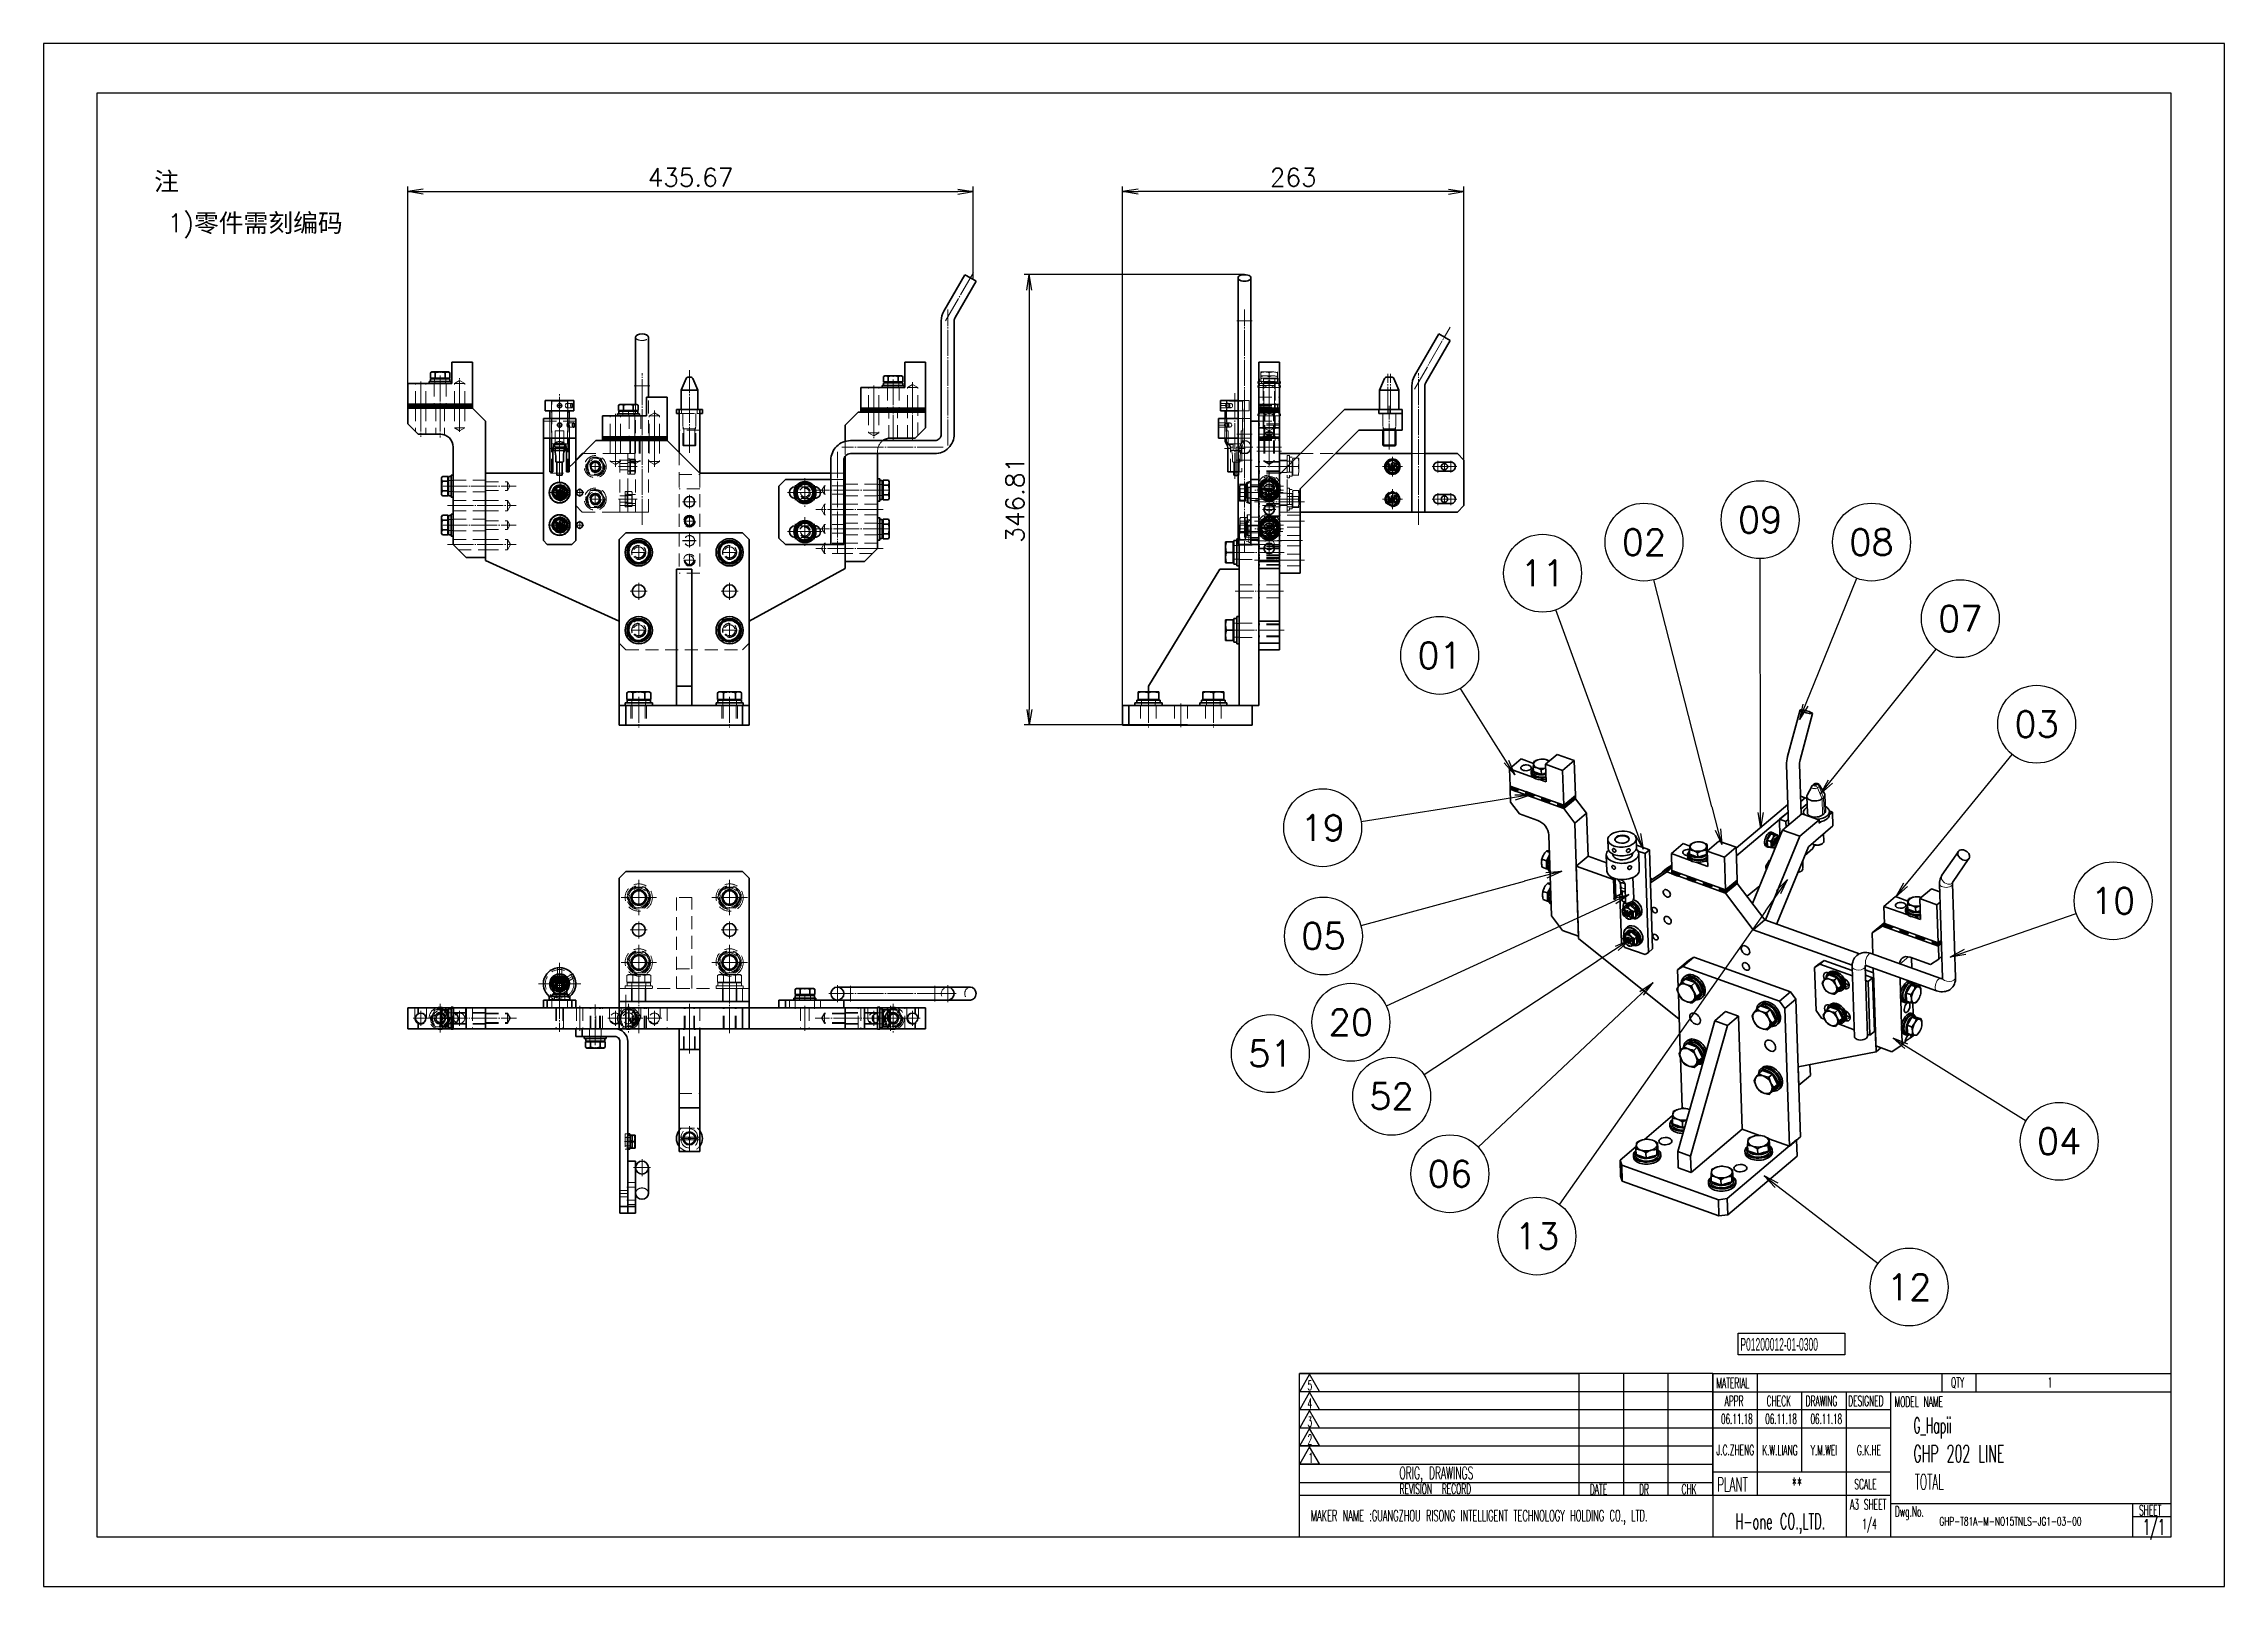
# Model space of a CAD drawing. Header units: millimetres. Extents: x 7914 to 16415, y -883 to 305.
# Drawn here: x 7914 to 9594, y -883 to 305 of the extents above; entities that cross this region are included whole.
import ezdxf
from ezdxf.enums import TextEntityAlignment as Align

# ---------------------------------------------------------------- set-up
doc = ezdxf.new("R2010")
doc.units = ezdxf.units.MM
for name, pattern in [('CENTER-HOKUTO', [23, 20, -1, 1, -1]), ('DASHSPACE', [30, 12, -18]), ('HIDDEN-HOKUTO', [3.8, 2.5, -1.3])]:
    doc.linetypes.add(name, pattern=pattern)
doc.layers.add('AM_7', color=2, linetype='CENTER-HOKUTO', lineweight=30)
doc.layers.add('AM_HID', color=1, linetype='HIDDEN-HOKUTO', lineweight=25)
doc.layers.add('title_frame', color=7, linetype='Continuous')
doc.layers.add('word_dim', color=253, linetype='Continuous')
doc.styles.add('MX_NOTE_STANDARD', font='txt.shx', dxfattribs={"bigfont": 'bigfont.shx'})
doc.styles.get("Standard").update_dxf_attribs({"font": 'romans.shx', "bigfont": 'bigfont.shx'})
doc.dimstyles.new('RS1-4', dxfattribs={"dimscale": 4, "dimtxt": 3.5, "dimasz": 3, "dimexe": 1, "dimexo": 0, "dimgap": 1, "dimtad": 3, "dimdsep": 46, "dimtxsty": 'Standard', "dimblk1": 'OPEN', "dimblk2": 'OPEN', "dimsah": 1, "dimcen": 0, "dimclrd": 256, "dimclre": 256, "dimclrt": 3, "dimadec": 0, "dimazin": 0, "dimtfac": 1, "dimtmove": 0, "dimatfit": 3, "dimldrblk": 'OPEN', "dimfxl": 0, "dimtolj": 1, "dimtzin": 0, "dimarcsym": 0})

msp = doc.modelspace()

# ---------------------------------------------------------------- texts
at = {"ltscale": 2, "char_height": 14, "attachment_point": 1}
for s, insert, width in [('{\\fSimSun|b0|i0|c134|p2;\\C3;注}', (7999.402, 205.763), 41.45877), ('{\\Fromans,bigfont|c134;\\C3;1)\\fSimSun|b0|i0|c134|p2;零件需刻编码}', (8009.663, 173.731), 387.62453)]:
    msp.add_mtext(s, dxfattribs=dict(at, insert=insert, width=width))
at = {"linetype": 'Continuous', "insert": (9354.844, -761.279), "char_height": 12, "width": 203.6, "attachment_point": 4}
msp.add_mtext('{\\W0.5;\\C3;G_Hapii }', dxfattribs=at)
at = {"color": 3, "linetype": 'Continuous', "insert": (9374.665, -829.91), "char_height": 6.4, "width": 148.52549, "attachment_point": 1}
msp.add_mtext('{\\W0.65;GHP-T81A-M-NO15TNLS-JG1-03-00}', dxfattribs=at)
at = {"layer": 'title_frame', "color": 3, "style": 'MX_NOTE_STANDARD'}
for s, height, width, p in [('1', 7.891, 0.5341, (9458.139, -730.167)), ('06.11.18', 7.6, 0.5341, (9206.483, -758.065)), ('06.11.18', 7.6, 0.5341, (9240.53, -758.065)), ('06.11.18', 7.6, 0.5341, (9275.4, -758.065)), ('GHP 202 LINE', 13.2, 0.5341, (9354.691, -787.556)), ('**', 10.96, 0.5341, (9260.908, -810.283)), ('TOTAL', 11.76, 0.5, (9355.683, -808.613)), ('A3 SHEET', 7.8912, 0.5341, (9305.854, -824.066)), ('H-one CO.,LTD.', 12, 0.5341, (9217.559, -839.162)), ('1/4', 7.8912, 0.5341, (9315.261, -839.084)), ('1/1', 12, 0.5341, (9531.363, -843.457))]:
    msp.add_text(s, height=height, dxfattribs=dict(at, width=width)).set_placement(p)
at = {"layer": 'title_frame', "color": 3, "style": 'MX_NOTE_STANDARD', "width": 0.5341}
for s, p in [('J.C.ZHENG', (9217.464, -784.534)), ('K.W.LIANG', (9251.843, -784.62)), ('Y.M.WEI', (9285.762, -784.607)), ('G.K.HE', (9320.443, -784.62))]:
    msp.add_text(s, height=7.8912, dxfattribs=at).set_placement(p, align=Align.BOTTOM_CENTER)
at = {"layer": 'title_frame', "color": 3, "insert": (9221.376, -691.942), "char_height": 9.8, "width": 16.44281, "attachment_point": 1, "style": 'MX_NOTE_STANDARD'}
msp.add_mtext('{\\f3 of 9 Barcode|b0|i0|c0|p82;\\W0.5;P01200012-01-0300}', dxfattribs=at)
at = {"layer": 'word_dim', "color": 3, "linetype": 'Continuous', "ltscale": 2}
for s, p in [('09', (9236.594, -61.825)), ('02', (9147.078, -79.143)), ('08', (9322.353, -79.109)), ('11', (9069.037, -103.008)), ('07', (9390.762, -138.015)), ('01', (8989.679, -166.283)), ('03', (9449.617, -219.315)), ('19', (8899.623, -299.044)), ('10', (9508.458, -355.306)), ('05', (8900.173, -382.365)), ('20', (8921.306, -448.812)), ('51', (8859.305, -472.958)), ('52', (8952.656, -505.778)), ('04', (9466.961, -540.469)), ('06', (8997.596, -565.519)), ('13', (9064.641, -613.457)), ('12', (9351.405, -652.716))]:
    msp.add_text(s, height=20, dxfattribs=at).set_placement(p, align=Align.MIDDLE_CENTER)

# ---------------------------------------------------------------- blocks, each defined once
blk = doc.blocks.new('A$C404331B6')
at = {"layer": 'title_frame'}
for p, q in [((0, -31.5), (0, 0)), ((0, 0), (53.9, 0)), ((79.62, 0), (0, 0)), ((53.9, -23.5), (53.9, 0)), ((62.48, -23.5), (62.48, 0)), ((62.48, -23.5), (62.48, 0)), ((71.05, -23.5), (71.05, 0)), ((71.05, -23.5), (71.05, 0)), ((79.62, 0), (79.62, -31.5)), ((79.62, 0), (167.83, 0)), ((88.2, -23.5), (88.2, 0)), ((123.73, 0), (123.73, -3.5)), ((130.3, 0), (130.3, -3.5)), ((53.9, -3.5), (0, -3.5)), ((79.62, -3.5), (0, -3.5)), ((1.98, -0.12), (0.1, -3.45)), ((0.1, -3.45), (3.86, -3.45)), ((1.98, -3.6), (0.1, -6.92)), ((3.86, -3.45), (1.98, -0.12)), ((3.86, -6.92), (1.98, -3.6)), ((79.62, -3.5), (167.83, -3.5)), ((96.78, -18.9), (96.78, -3.5)), ((105.35, -31.5), (105.35, -3.5)), ((113.92, -31.5), (113.92, -3.5)), ((53.9, -7), (0, -7)), ((79.62, -7), (0, -7)), ((0.1, -6.92), (3.86, -6.92)), ((1.98, -7.13), (0.1, -10.45)), ((3.86, -10.45), (1.98, -7.13)), ((113.92, -7), (79.62, -7)), ((53.9, -10.5), (0, -10.5)), ((79.62, -10.5), (0, -10.5)), ((0.1, -10.45), (3.86, -10.45)), ((1.98, -10.54), (0.1, -13.87)), ((3.86, -13.87), (1.98, -10.54)), ((113.92, -10.5), (79.62, -10.5)), ((53.9, -14), (0, -14)), ((79.62, -14), (0, -14)), ((0.1, -13.87), (3.86, -13.87)), ((1.98, -14.07), (0.1, -17.4)), ((3.86, -17.4), (1.98, -14.07)), ((53.9, -17.5), (0, -17.5)), ((79.62, -17.5), (0, -17.5)), ((53.9, -21), (0, -21)), ((79.62, -21), (0, -21)), ((0.1, -17.4), (3.86, -17.4)), ((79.62, -18.9), (113.92, -18.9)), ((79.62, -23.5), (0, -23.5)), ((113.92, -23.5), (79.62, -23.5)), ((113.92, -25), (167.83, -25)), ((160.48, -25), (160.48, -31.5)), ((160.48, -27.5), (167.83, -27.5)), ((167.83, -31.5), (0, -31.5))]:
    blk.add_line(p, q, dxfattribs=at)
at = {"layer": 'title_frame', "color": 3, "style": 'MX_NOTE_STANDARD', "width": 0.5341}
for s, height, p in [('5', 1.92, (1.59, -3.22)), ('MATERIAL', 1.973, (80.3, -2.79)), ('QTY', 1.973, (125.5, -2.7)), ('4', 1.92, (1.59, -6.7)), ('3', 1.92, (1.59, -10.23)), ('APPR', 1.973, (81.89, -6.26)), ('CHECK', 1.973, (89.99, -6.26)), ('DRAWING', 1.973, (97.51, -6.26)), ('DESIGNED', 1.973, (105.7, -6.26)), ('MODEL NAME', 1.973, (114.63, -6.41)), ('2', 1.92, (1.59, -13.64)), ('1', 1.92, (1.78, -17.17)), ('ORIG, DRAWINGS', 2.4112, (19.27, -20.34)), ('PLANT', 2.74, (80.46, -22.73)), ('SCALE', 1.973, (106.88, -22.28)), ('REVISION  RECORD', 1.9728, (19.32, -23.18)), ('DATE', 1.973, (55.94, -23.26)), ('DR', 1.973, (65.43, -23.27)), ('CHK', 1.973, (73.61, -23.23)), ('MAKER NAME :GUANGZHOU RISONG INTELLIGENT TECHNOLOGY HOLDING CO., LTD.', 2.16, (2.22, -28.43)), ('Dwg.No.', 1.973, (114.71, -27.52)), ('SHEET', 1.973, (161.71, -27.29))]:
    blk.add_text(s, height=height, dxfattribs=at).set_placement(p)
blk = doc.blocks.new('A$C091E3375')
at = {"color": 7, "lineweight": 35}
for p, q in [((100, 23.4), (109.6, 59.1)), ((109.6, 20.8), (119.2, 56.4)), ((-64.4, 20.1), (-63.5, -6.7)), ((100.7, -29.5), (99.2, 17.2)), ((110.4, -21.3), (109.2, 17.5)), ((-113.8, 0.5), (-72.5, -14.3)), ((-72.5, -14.3), (-73.4, 12.5)), ((-113.7, -1.9), (-72.4, -16.8)), ((100.2, -13.7), (60.3, -47.3)), ((-63.9, -28), (-61.1, -115)), ((-54.9, -20.4), (-53.8, -53.6)), ((60.5, -53.1), (100.4, -19.5)), ((96.1, -33.4), (72.9, -89.8)), ((116, -46.2), (134.8, -30.2)), ((-82, -99.3), (-84, -37.2)), ((-4, -124.8), (-6.4, -48.6)), ((60.3, -46.6), (61.1, -71.9)), ((109.4, -38.1), (82.9, -102.6)), ((116, -46.2), (91.9, -104.8)), ((218.9, -68.2), (231.5, -49.8)), ((-61, -116.9), (-62.8, -61.2)), ((-34.1, -71.4), (-62.8, -61.2)), ((-7.3, -127.7), (-9.8, -51.5)), ((6.8, -65.6), (52.2, -82)), ((10.8, -64.6), (52.1, -79.5)), ((51.3, -54.2), (52.1, -79.5)), ((227.1, -73.8), (239.7, -55.4)), ((-29.2, -83), (-28, -120.3)), ((52.2, -82), (73.5, -110.1)), ((61.2, -74.4), (82.5, -102.5)), ((219.4, -147.2), (217, -74.9)), ((229.4, -146.9), (227, -74.6)), ((215, -90.9), (216, -120.2)), ((16.5, -179), (-61, -116.9)), ((73.5, -110.1), (149.7, -137.4)), ((82.5, -102.5), (155.4, -128.6)), ((216.1, -122.7), (173.1, -107.3)), ((174.7, -105.4), (216, -120.2)), ((27.7, -131.3), (102.1, -158)), ((128.2, -133.8), (149.8, -141.5)), ((218.1, -147.7), (164.4, -128.4)), ((93.6, -165.1), (19.2, -138.4)), ((120.8, -139.3), (121.9, -172.4)), ((124.8, -136.6), (149.9, -145.6)), ((149.7, -138.6), (151.4, -192.5)), ((159.7, -138.3), (161.4, -192.1)), ((214.7, -157.1), (161, -137.8)), ((163.4, -191.4), (162, -150)), ((166.8, -188.6), (165.4, -147.1)), ((166, -139.6), (167.9, -199.6)), ((166.1, -143.3), (168.1, -204.2)), ((17.3, -203.8), (15.8, -159)), ((109.8, -269.6), (106.3, -163.6)), ((187.2, -163.8), (187.8, -183.9)), ((15.3, -281), (43.8, -180.3)), ((53.7, -183.9), (25.2, -284.6)), ((65, -263.7), (62.1, -176.7)), ((101.3, -276.8), (97.9, -170.7)), ((18.7, -247.1), (17.4, -208.7)), ((168.1, -204.2), (108, -215.8)), ((-10.4, -271.7), (11.4, -253.2)), ((65, -263.7), (25.6, -297)), ((53.5, -317.2), (106.9, -272)), ((53.9, -329.6), (107.3, -284.4)), ((-27.8, -291.4), (46.6, -318)), ((47, -330.5), (-27.4, -303.8))]:
    blk.add_line(p, q, dxfattribs=at)
at = {"color": 7, "lineweight": 35, "ltscale": 0.294528}
for p, q in [((-105.2, 21.4), (-114.2, 13.8)), ((-72.5, -14.7), (-63.5, -7.1)), ((-72.5, -14.7), (-63.5, -7.1)), ((-72.5, -15.1), (-63.5, -7.5)), ((-72.5, -15.1), (-63.5, -7.5)), ((52.2, -81.1), (61.2, -73.5)), ((52.2, -81.1), (61.2, -73.5)), ((52.2, -82), (61.2, -74.4)), ((52.2, -82), (61.2, -74.4)), ((201.8, -86.2), (210.8, -78.6)), ((73.5, -110.1), (82.5, -102.5))]:
    blk.add_line(p, q, dxfattribs=at)
at = {"color": 7, "lineweight": 35, "ltscale": 0.251806}
blk.add_line((-95.7, 18), (-105.2, 21.4), dxfattribs=at)
at = {"color": 7, "lineweight": 35, "ltscale": 0.294527}
for p, q in [((-77.6, 24.9), (-86.6, 17.3)), ((-63.5, -6.7), (-72.5, -14.3)), ((-72.5, -14.3), (-63.5, -6.7)), ((-72.4, -15.9), (-63.4, -8.3)), ((-72.4, -15.9), (-63.4, -8.3)), ((-63.9, -28), (-54.9, -20.4)), ((38.1, -49.5), (47.1, -41.9)), ((-53.8, -53.6), (-62.8, -61.2)), ((183.2, -84.6), (174.2, -92.2)), ((174.1, -105), (165.1, -112.6))]:
    blk.add_line(p, q, dxfattribs=at)
at = {"color": 7, "lineweight": 35, "ltscale": 0.351167}
for p, q in [((-73.4, 12.5), (-86.6, 17.3)), ((51.3, -54.2), (38.1, -49.5)), ((215, -90.9), (201.8, -86.2))]:
    blk.add_line(p, q, dxfattribs=at)
at = {"color": 7, "lineweight": 35, "ltscale": 0.338964}
blk.add_line((-86.6, 17.3), (-86.1, 3.7), dxfattribs=at)
at = {"color": 7, "lineweight": 35, "ltscale": 0.351165}
for p, q in [((-77.6, 24.9), (-64.4, 20.1)), ((96.1, -33.4), (109.4, -38.1)), ((111, -20.8), (124.3, -25.5)), ((60.3, -46.6), (47.1, -41.9))]:
    blk.add_line(p, q, dxfattribs=at)
at = {"color": 7, "lineweight": 35, "ltscale": 0.294525}
for p, q in [((-64.4, 20.1), (-73.4, 12.5)), ((-72.4, -16.8), (-63.4, -9.2)), ((-72.4, -16.8), (-63.4, -9.2)), ((19.4, -43.8), (10.4, -51.4)), ((51.3, -54.2), (60.3, -46.6)), ((61.1, -71.9), (52.1, -79.5)), ((52.1, -79.5), (61.1, -71.9)), ((52.2, -79.9), (61.2, -72.3)), ((52.2, -79.9), (61.2, -72.3)), ((52.2, -80.3), (61.2, -72.7)), ((52.2, -80.3), (61.2, -72.7))]:
    blk.add_line(p, q, dxfattribs=at)
at = {"color": 7, "lineweight": 35, "ltscale": 0.485656}
for p, q in [((-95.9, 7.2), (-114.2, 13.8)), ((192.5, -98.7), (174.2, -92.2))]:
    blk.add_line(p, q, dxfattribs=at)
at = {"color": 7, "lineweight": 35, "ltscale": 0.331566}
for p, q in [((-113.8, 0.5), (-114.2, 13.8)), ((10.8, -64.6), (10.4, -51.4)), ((174.7, -105.4), (174.2, -92.2))]:
    blk.add_line(p, q, dxfattribs=at)
at = {"color": 7, "lineweight": 35, "ltscale": 0.010362}
for p, q in [((-113.8, 0.1), (-113.8, 0.5)), ((-113.8, -0.3), (-113.8, 0.1)), ((-109.2, -1.5), (-109.3, -1.1)), ((-109.2, -1.9), (-109.2, -1.5)), ((-101.8, -4.2), (-101.8, -3.8)), ((-101.8, -4.6), (-101.8, -4.2)), ((-96.8, -5.9), (-96.9, -5.5)), ((-96.8, -6.4), (-96.8, -5.9)), ((-89.4, -8.6), (-89.4, -8.2)), ((-89.4, -9), (-89.4, -8.6)), ((-84.5, -10.4), (-84.5, -10)), ((-84.4, -10.8), (-84.5, -10.4)), ((-77, -13.1), (-77, -12.7)), ((-72.5, -14.7), (-72.5, -14.3)), ((-72.5, -15.1), (-72.5, -14.7)), ((-63.5, -7.5), (-63.5, -7.1)), ((3.4, -65.9), (3.4, -66.3)), ((10.8, -65.1), (10.8, -64.6)), ((10.8, -65.5), (10.8, -65.1)), ((15.4, -66.7), (15.4, -66.3)), ((15.4, -67.1), (15.4, -66.7)), ((22.8, -69.4), (22.8, -68.9)), ((22.8, -69.8), (22.8, -69.4)), ((27.8, -71.1), (27.8, -70.7)), ((27.8, -71.5), (27.8, -71.1)), ((35.2, -73.8), (35.2, -73.4)), ((35.2, -74.2), (35.2, -73.8)), ((40.2, -75.6), (40.2, -75.2)), ((40.2, -76), (40.2, -75.6)), ((47.6, -78.2), (47.6, -77.8)), ((47.6, -78.7), (47.6, -78.2)), ((52.2, -79.9), (52.1, -79.5)), ((52.2, -80.3), (52.2, -79.9)), ((61.2, -72.3), (61.1, -71.9)), ((61.2, -72.7), (61.2, -72.3)), ((174.7, -107.5), (174.8, -107.9)), ((179.3, -108.7), (179.3, -109.1)), ((179.3, -109.1), (179.3, -109.5)), ((186.7, -111.4), (186.7, -111.8)), ((191.7, -113.6), (191.7, -114)), ((199.1, -115.8), (199.1, -116.2)), ((199.1, -116.2), (199.1, -116.6)), ((204.1, -117.6), (204.1, -118)), ((204.1, -118), (204.1, -118.4)), ((211.5, -120.3), (211.5, -120.7)), ((211.5, -120.7), (211.5, -121.1)), ((216, -121.9), (216.1, -122.3)), ((216.1, -122.3), (216.1, -122.7))]:
    blk.add_line(p, q, dxfattribs=at)
at = {"color": 7, "lineweight": 35, "ltscale": 0.120712}
for p, q in [((-113.8, 0.5), (-109.3, -1.1)), ((-113.8, 0.1), (-109.2, -1.5)), ((-113.8, 0.1), (-109.2, -1.5)), ((-77, -12.7), (-72.5, -14.3)), ((-77, -13.1), (-72.5, -14.7)), ((-77, -13.1), (-72.5, -14.7)), ((-77, -14.3), (-72.4, -15.9)), ((-77, -14.3), (-72.4, -15.9)), ((10.9, -66.3), (15.4, -67.9)), ((10.9, -66.3), (15.4, -67.9)), ((10.9, -67.1), (15.4, -68.8)), ((179.2, -107), (174.7, -105.4)), ((179.2, -107.9), (174.7, -106.2)), ((179.2, -107.9), (174.7, -106.2)), ((179.3, -108.7), (174.7, -107.1)), ((179.3, -108.7), (174.7, -107.1)), ((216, -120.2), (211.4, -118.6)), ((216, -121.1), (211.5, -119.4)), ((216, -121.1), (211.5, -119.4)), ((216, -121.9), (211.5, -120.3)), ((216, -121.9), (211.5, -120.3)), ((216.1, -122.3), (211.5, -120.7)), ((216.1, -122.3), (211.5, -120.7)), ((216.1, -122.7), (211.5, -121.1))]:
    blk.add_line(p, q, dxfattribs=at)
at = {"color": 7, "lineweight": 35, "ltscale": 0.033156}
for p, q in [((-97.6, 11.2), (-97.6, 9.9)), ((190.9, -94.7), (190.9, -96))]:
    blk.add_line(p, q, dxfattribs=at)
at = {"color": 7, "lineweight": 35, "ltscale": 0.041445}
for p, q in [((-96.6, 12.9), (-96.5, 11.3)), ((23.9, -50.8), (24, -52.4)), ((191.9, -93), (192, -94.7)), ((88.1, -279.8), (88.2, -281.5))]:
    blk.add_line(p, q, dxfattribs=at)
at = {"color": 7, "lineweight": 35, "ltscale": 0.085345}
for p, q in [((-95.9, 11.7), (-96.1, 15.1)), ((24.5, -52), (24.4, -48.6)), ((30.6, -50.8), (30.8, -54.2)), ((192.5, -94.3), (192.4, -90.9))]:
    blk.add_line(p, q, dxfattribs=at)
at = {"color": 7, "lineweight": 35, "ltscale": 0.164901}
for p, q in [((-95.9, 11.7), (-89.7, 9.5)), ((24.5, -52), (30.8, -54.2)), ((192.5, -94.3), (198.7, -96.5)), ((138.1, -147.1), (131.9, -144.9)), ((138.9, -171.9), (132.7, -169.7))]:
    blk.add_line(p, q, dxfattribs=at)
at = {"color": 7, "lineweight": 35, "ltscale": 0.134469}
for p, q in [((-86.1, 3.7), (-91.2, 5.5)), ((202.3, -102.2), (197.3, -100.4))]:
    blk.add_line(p, q, dxfattribs=at)
at = {"color": 7, "lineweight": 35, "ltscale": 0.085344}
for p, q in [((-89.8, 12.9), (-89.7, 9.5)), ((198.6, -93.1), (198.7, -96.5))]:
    blk.add_line(p, q, dxfattribs=at)
at = {"color": 7, "lineweight": 35, "ltscale": 0.08813}
blk.add_line((-89.7, 9.5), (-86.4, 10.5), dxfattribs=at)
at = {"color": 7, "lineweight": 35, "ltscale": 0.190366}
blk.add_line((118.5, 0.2), (115, -6.5), dxfattribs=at)
at = {"color": 7, "lineweight": 35, "ltscale": 0.036817}
for p, q in [((120.2, 1.9), (119.1, 1)), ((20, -146.7), (21.1, -145.8)), ((130.7, -145.4), (131.8, -144.5)), ((33.6, -162.8), (34.7, -161.8)), ((77.9, -167.5), (79, -166.5)), ((140.3, -156.7), (141.4, -155.8)), ((131.5, -170.3), (132.6, -169.3)), ((141.1, -181.6), (142.2, -180.6)), ((79.5, -217.2), (80.6, -216.2))]:
    blk.add_line(p, q, dxfattribs=at)
at = {"color": 7, "lineweight": 13, "ltscale": 0.036815}
blk.add_line((121.5, 2), (120.3, 1.1), dxfattribs=at)
at = {"color": 7, "lineweight": 13, "ltscale": 0.036817}
for p, q in [((121.5, 0.7), (122.6, 1.6)), ((123, -0.9), (124.2, 0.1))]:
    blk.add_line(p, q, dxfattribs=at)
at = {"color": 7, "lineweight": 13, "ltscale": 0.227924}
blk.add_line((127.6, -8.4), (124.2, 0.1), dxfattribs=at)
at = {"color": 7, "lineweight": 35, "ltscale": 0.190367}
blk.add_line((124.5, 1.3), (128.4, -5.2), dxfattribs=at)
at = {"color": 7, "lineweight": 35, "ltscale": 0.020723}
for p, q in [((-113.7, -1.1), (-113.8, -0.3)), ((-109.2, -2.7), (-109.2, -1.9)), ((-101.8, -5.4), (-101.8, -4.6)), ((-96.8, -8), (-96.8, -7.2)), ((-89.3, -10.7), (-89.4, -9.9)), ((-84.4, -12.5), (-84.4, -11.6)), ((-77, -14.3), (-77, -13.5)), ((-76.9, -15.1), (-77, -14.3)), ((-72.4, -16.8), (-72.4, -15.9)), ((-63.4, -8.3), (-63.5, -7.5)), ((-63.4, -9.2), (-63.4, -8.3)), ((10.9, -66.3), (10.8, -65.5)), ((10.9, -67.1), (10.9, -66.3)), ((15.4, -67.9), (15.4, -67.1)), ((15.4, -68.8), (15.4, -67.9)), ((22.9, -70.6), (22.8, -69.8)), ((22.9, -71.4), (22.9, -70.6)), ((27.8, -72.4), (27.8, -71.5)), ((27.8, -73.2), (27.8, -72.4)), ((35.3, -75), (35.2, -74.2)), ((35.3, -75.9), (35.3, -75)), ((40.2, -76.8), (40.2, -76)), ((47.6, -79.5), (47.6, -78.7)), ((52.2, -81.1), (52.2, -80.3)), ((52.2, -82), (52.2, -81.1)), ((61.2, -74.4), (61.2, -73.5)), ((174.7, -105.4), (174.7, -106.2)), ((174.7, -106.2), (174.7, -107.1)), ((179.2, -107), (179.2, -107.9)), ((179.2, -107.9), (179.3, -108.7)), ((186.7, -109.7), (186.7, -110.5)), ((186.7, -110.5), (186.7, -111.4)), ((191.6, -111.5), (191.6, -112.3)), ((191.6, -112.3), (191.7, -113.2)), ((199, -114.2), (199.1, -115)), ((204, -115.9), (204, -116.8)), ((211.4, -118.6), (211.5, -119.4)), ((216, -120.2), (216, -121.1))]:
    blk.add_line(p, q, dxfattribs=at)
at = {"color": 7, "lineweight": 35, "ltscale": 0.120715}
for p, q in [((-113.8, -0.3), (-109.2, -1.9)), ((-113.8, -0.3), (-109.2, -1.9)), ((-113.7, -1.1), (-109.2, -2.7)), ((-113.7, -1.1), (-109.2, -2.7)), ((-113.7, -1.9), (-109.2, -3.6)), ((-76.9, -15.1), (-72.4, -16.8)), ((10.8, -64.6), (15.4, -66.3)), ((10.8, -65.1), (15.4, -66.7)), ((10.8, -65.1), (15.4, -66.7)), ((10.8, -65.5), (15.4, -67.1)), ((10.8, -65.5), (15.4, -67.1)), ((47.6, -77.8), (52.1, -79.5)), ((47.6, -78.2), (52.2, -79.9)), ((47.6, -78.2), (52.2, -79.9)), ((47.6, -78.7), (52.2, -80.3)), ((47.6, -78.7), (52.2, -80.3)), ((47.6, -79.5), (52.2, -81.1)), ((47.6, -79.5), (52.2, -81.1))]:
    blk.add_line(p, q, dxfattribs=at)
at = {"color": 7, "lineweight": 35, "ltscale": 0.020722}
for p, q in [((-113.7, -1.9), (-113.7, -1.1)), ((-109.2, -3.6), (-109.2, -2.7)), ((-101.7, -6.2), (-101.8, -5.4)), ((-96.8, -7.2), (-96.8, -6.4)), ((-89.4, -9.9), (-89.4, -9)), ((-84.4, -11.6), (-84.4, -10.8)), ((-72.4, -15.9), (-72.5, -15.1)), ((40.2, -77.7), (40.2, -76.8)), ((47.7, -80.3), (47.6, -79.5)), ((61.2, -73.5), (61.2, -72.7)), ((199.1, -115), (199.1, -115.8)), ((204, -116.8), (204.1, -117.6)), ((211.5, -119.4), (211.5, -120.3)), ((216, -121.1), (216, -121.9))]:
    blk.add_line(p, q, dxfattribs=at)
at = {"color": 7, "lineweight": 35, "ltscale": 0.248675}
for p, q in [((-113.4, -11.9), (-113.7, -1.9)), ((216.1, -122.7), (216.4, -132.7))]:
    blk.add_line(p, q, dxfattribs=at)
at = {"color": 7, "lineweight": 35, "ltscale": 0.282384}
blk.add_line((-113.4, -11.9), (-106.6, -20.9), dxfattribs=at)
at = {"color": 7, "lineweight": 35, "ltscale": 0.011135}
blk.add_line((-109.2, -1.5), (-108.9, -1.2), dxfattribs=at)
blk.add_line((-109.2, -1.5), (-108.9, -1.2), dxfattribs=at)
at = {"color": 7, "lineweight": 35, "ltscale": 0.022266}
for p, q in [((-109.2, -1.9), (-108.5, -1.3)), ((-109.2, -1.9), (-108.5, -1.3)), ((-96.8, -6.4), (-96.2, -5.8)), ((-96.8, -6.4), (-96.2, -5.8)), ((-84.4, -10.8), (-83.8, -10.2)), ((-84.4, -10.8), (-83.8, -10.2)), ((15.4, -67.1), (16.1, -66.5)), ((15.4, -67.1), (16.1, -66.5)), ((27.8, -71.5), (28.5, -71)), ((27.8, -71.5), (28.5, -71)), ((204.7, -116.2), (204, -116.8)), ((204.7, -116.2), (204, -116.8))]:
    blk.add_line(p, q, dxfattribs=at)
at = {"color": 7, "lineweight": 35, "ltscale": 0.044533}
blk.add_line((-109.2, -2.7), (-107.8, -1.6), dxfattribs=at)
blk.add_line((-109.2, -2.7), (-107.8, -1.6), dxfattribs=at)
at = {"color": 7, "lineweight": 35, "ltscale": 0.0668}
for p, q in [((-109.2, -3.6), (-107.1, -1.8)), ((-96.8, -8), (-94.7, -6.3)), ((-84.4, -12.5), (-82.3, -10.7)), ((15.4, -68.8), (17.5, -67)), ((40.2, -77.7), (42.3, -75.9)), ((193.7, -112.3), (191.7, -114)), ((206.1, -116.7), (204.1, -118.4))]:
    blk.add_line(p, q, dxfattribs=at)
at = {"color": 7, "lineweight": 35, "ltscale": 0.131687}
for p, q in [((-101.8, -3.8), (-96.9, -5.5)), ((-101.8, -4.2), (-96.8, -5.9)), ((-101.8, -4.2), (-96.8, -5.9)), ((-101.8, -4.6), (-96.8, -6.4)), ((-101.8, -4.6), (-96.8, -6.4)), ((-101.8, -5.4), (-96.8, -7.2)), ((-101.8, -5.4), (-96.8, -7.2)), ((-101.7, -6.2), (-96.8, -8)), ((-89.4, -8.2), (-84.5, -10)), ((-89.4, -8.6), (-84.5, -10.4)), ((-89.4, -8.6), (-84.5, -10.4)), ((-89.4, -9), (-84.4, -10.8)), ((-89.4, -9), (-84.4, -10.8)), ((-89.4, -9.9), (-84.4, -11.6)), ((-89.4, -9.9), (-84.4, -11.6)), ((-89.3, -10.7), (-84.4, -12.5)), ((98.6, -26.9), (93.7, -25.1)), ((22.8, -68.9), (27.8, -70.7)), ((22.8, -69.4), (27.8, -71.1)), ((22.8, -69.4), (27.8, -71.1)), ((22.8, -69.8), (27.8, -71.5)), ((22.8, -69.8), (27.8, -71.5)), ((22.9, -70.6), (27.8, -72.4)), ((22.9, -70.6), (27.8, -72.4)), ((22.9, -71.4), (27.8, -73.2)), ((35.2, -73.4), (40.2, -75.2)), ((35.2, -73.8), (40.2, -75.6)), ((35.2, -73.8), (40.2, -75.6)), ((35.2, -74.2), (40.2, -76)), ((35.2, -74.2), (40.2, -76)), ((35.3, -75), (40.2, -76.8)), ((35.3, -75), (40.2, -76.8)), ((35.3, -75.9), (40.2, -77.7)), ((191.6, -111.5), (186.7, -109.7)), ((191.6, -112.3), (186.7, -110.5)), ((191.6, -112.3), (186.7, -110.5)), ((191.7, -113.2), (186.7, -111.4)), ((191.7, -113.2), (186.7, -111.4)), ((191.7, -114), (186.7, -112.2)), ((204, -115.9), (199, -114.2)), ((204, -116.8), (199.1, -115)), ((204, -116.8), (199.1, -115)), ((204.1, -117.6), (199.1, -115.8)), ((204.1, -117.6), (199.1, -115.8)), ((204.1, -118), (199.1, -116.2)), ((204.1, -118), (199.1, -116.2)), ((204.1, -118.4), (199.1, -116.6))]:
    blk.add_line(p, q, dxfattribs=at)
at = {"color": 7, "lineweight": 35, "ltscale": 0.011133}
for p, q in [((-96.8, -5.9), (-96.5, -5.7)), ((-96.8, -5.9), (-96.5, -5.7)), ((-84.5, -10.4), (-84.1, -10.1)), ((-84.5, -10.4), (-84.1, -10.1)), ((15.4, -66.7), (15.7, -66.4)), ((15.4, -66.7), (15.7, -66.4)), ((27.8, -71.1), (28.1, -70.8)), ((27.8, -71.1), (28.1, -70.8)), ((40.2, -75.6), (40.5, -75.3)), ((40.2, -75.6), (40.5, -75.3))]:
    blk.add_line(p, q, dxfattribs=at)
at = {"color": 7, "lineweight": 35, "ltscale": 0.044532}
for p, q in [((-96.8, -7.2), (-95.4, -6)), ((-96.8, -7.2), (-95.4, -6)), ((205.4, -116.4), (204.1, -117.6)), ((205.4, -116.4), (204.1, -117.6))]:
    blk.add_line(p, q, dxfattribs=at)
at = {"color": 7, "lineweight": 35, "ltscale": 0.044534}
blk.add_line((-84.4, -11.6), (-83.1, -10.5), dxfattribs=at)
blk.add_line((-84.4, -11.6), (-83.1, -10.5), dxfattribs=at)
at = {"color": 7, "lineweight": 35, "ltscale": 0.01036}
for p, q in [((-77, -13.5), (-77, -13.1)), ((-63.5, -7.1), (-63.5, -6.7)), ((174.7, -107.1), (174.7, -107.5)), ((186.7, -111.8), (186.7, -112.2)), ((191.7, -113.2), (191.7, -113.6))]:
    blk.add_line(p, q, dxfattribs=at)
at = {"color": 7, "lineweight": 35, "ltscale": 0.120713}
for p, q in [((-77, -13.5), (-72.5, -15.1)), ((-77, -13.5), (-72.5, -15.1)), ((179.3, -109.1), (174.7, -107.5)), ((179.3, -109.1), (174.7, -107.5)), ((179.3, -109.5), (174.8, -107.9))]:
    blk.add_line(p, q, dxfattribs=at)
at = {"color": 7, "lineweight": 35, "ltscale": 0.352979}
for p, q in [((-63.9, -28), (-72.4, -16.8)), ((-73.4, -110.6), (-82, -99.3))]:
    blk.add_line(p, q, dxfattribs=at)
at = {"color": 7, "lineweight": 35, "ltscale": 0.352981}
blk.add_line((-54.9, -20.4), (-63.4, -9.2), dxfattribs=at)
at = {"color": 7, "lineweight": 35, "ltscale": 0.090073}
blk.add_line((110, -7.3), (113.4, -8.5), dxfattribs=at)
at = {"color": 7, "lineweight": 35, "ltscale": 0.106756}
for p, q in [((113.4, -8.5), (110.1, -11.3)), ((110.1, -11.3), (113.4, -8.5))]:
    blk.add_line(p, q, dxfattribs=at)
at = {"color": 7, "lineweight": 35, "ltscale": 0.153605}
blk.add_line((110.3, -17.1), (115, -13.1), dxfattribs=at)
at = {"color": 7, "lineweight": 35, "ltscale": 0.039526}
blk.add_line((114.8, -9), (113.4, -8.5), dxfattribs=at)
at = {"color": 7, "lineweight": 35, "ltscale": 0.310844}
for p, q in [((115.2, -20), (114.8, -7.6)), ((129.1, -18.7), (128.7, -6.3)), ((15.7, -293.4), (15.3, -281)), ((-27.4, -303.8), (-27.8, -291.4))]:
    blk.add_line(p, q, dxfattribs=at)
at = {"color": 7, "lineweight": 13, "ltscale": 0.227925}
blk.add_line((123, -0.9), (126.5, -9.3), dxfattribs=at)
at = {"color": 7, "lineweight": 35, "ltscale": 0.036815}
for p, q in [((126.5, -9.3), (127.6, -8.4)), ((91.4, -183.5), (92.5, -182.6)), ((21.6, -196.4), (22.7, -195.5)), ((93, -233.2), (94.1, -232.3))]:
    blk.add_line(p, q, dxfattribs=at)
at = {"color": 7, "lineweight": 13, "ltscale": 0.310843}
blk.add_line((126.9, -21.7), (126.5, -9.3), dxfattribs=at)
at = {"color": 7, "lineweight": 13, "ltscale": 0.310845}
blk.add_line((128, -20.8), (127.6, -8.4), dxfattribs=at)
at = {"color": 7, "lineweight": 35, "ltscale": 0.373115}
blk.add_line((-106.6, -20.9), (-92.5, -25.9), dxfattribs=at)
at = {"color": 7, "lineweight": 35, "ltscale": 0.218845}
blk.add_line((100.4, -19.5), (93.7, -25.1), dxfattribs=at)
at = {"color": 7, "lineweight": 35, "ltscale": 0.330844}
blk.add_line((94.1, -38.4), (93.7, -25.1), dxfattribs=at)
at = {"color": 7, "lineweight": 35, "ltscale": 0.48781}
for p, q in [((111, -20.8), (96.1, -33.4)), ((124.3, -25.5), (109.4, -38.1))]:
    blk.add_line(p, q, dxfattribs=at)
at = {"color": 7, "lineweight": 35, "ltscale": 0.062767}
blk.add_line((98.6, -26.9), (100.5, -25.3), dxfattribs=at)
at = {"color": 7, "lineweight": 35, "ltscale": 0.106437}
blk.add_line((98.8, -31.2), (98.6, -26.9), dxfattribs=at)
at = {"color": 7, "lineweight": 35, "ltscale": 0.006327}
blk.add_line((112, -21.1), (112.2, -21), dxfattribs=at)
at = {"color": 7, "lineweight": 35, "ltscale": 0.038095}
blk.add_line((112.2, -21.2), (112.2, -19.7), dxfattribs=at)
at = {"color": 7, "lineweight": 35, "ltscale": 0.263374}
for p, q in [((112.7, -21.4), (122.6, -24.9)), ((43.8, -180.3), (53.7, -183.9)), ((52.2, -173.2), (62.1, -176.7)), ((15.3, -281), (25.2, -284.6)), ((25.6, -297), (15.7, -293.4))]:
    blk.add_line(p, q, dxfattribs=at)
at = {"color": 7, "lineweight": 35, "ltscale": 0.062169}
for p, q in [((124.3, -25.5), (124.3, -28)), ((132.2, -21.5), (132.2, -19))]:
    blk.add_line(p, q, dxfattribs=at)
at = {"color": 7, "lineweight": 35, "ltscale": 0.036793}
blk.add_line((125.5, -27.1), (124.3, -28), dxfattribs=at)
at = {"color": 7, "lineweight": 35, "ltscale": 0.036816}
blk.add_line((126.9, -21.7), (128, -20.8), dxfattribs=at)
at = {"color": 7, "lineweight": 35, "ltscale": 0.062776}
blk.add_line((132.1, -18.6), (134.5, -19.5), dxfattribs=at)
at = {"color": 7, "lineweight": 35, "ltscale": 0.07351}
blk.add_line((134.5, -19.5), (132.2, -21.4), dxfattribs=at)
at = {"color": 7, "lineweight": 35, "ltscale": 0.269397}
blk.add_line((134.8, -30.2), (134.5, -19.5), dxfattribs=at)
at = {"color": 7, "lineweight": 35, "ltscale": 0.058309}
blk.add_line((-83.6, -50.3), (-85.8, -49.5), dxfattribs=at)
at = {"color": 7, "lineweight": 35, "ltscale": 0.165784}
blk.add_line((-38.4, -47.4), (-38.6, -40.8), dxfattribs=at)
at = {"color": 7, "lineweight": 35, "ltscale": 0.001765}
for p, q in [((-24, -50.2), (-24, -50.2)), ((-20.7, -98.3), (-20.8, -98.2)), ((-20.6, -98.1), (-20.6, -98.1)), ((-20, -119), (-20.1, -118.9))]:
    blk.add_line(p, q, dxfattribs=at)
at = {"color": 7, "lineweight": 35, "ltscale": 0.001576}
blk.add_line((-21.5, -48.1), (-21.5, -48.1), dxfattribs=at)
at = {"color": 7, "lineweight": 35, "ltscale": 0.165782}
blk.add_line((-16.4, -46.7), (-16.6, -40.1), dxfattribs=at)
at = {"color": 7, "lineweight": 35, "ltscale": 0.265916}
blk.add_line((-16.5, -45), (-6.4, -48.6), dxfattribs=at)
at = {"color": 7, "lineweight": 35, "ltscale": 0.149701}
blk.add_line((-15.5, -49.5), (-9.8, -51.5), dxfattribs=at)
at = {"color": 7, "lineweight": 35, "ltscale": 0.110448}
for p, q in [((-9.8, -51.5), (-6.4, -48.6)), ((3.4, -65.9), (6.7, -63)), ((-4, -124.8), (-7.3, -127.7)), ((124.8, -136.6), (128.2, -133.8)), ((120.8, -139.3), (124.2, -136.4)), ((163.4, -191.4), (166.8, -188.6))]:
    blk.add_line(p, q, dxfattribs=at)
at = {"color": 7, "lineweight": 35, "ltscale": 0.142066}
blk.add_line((24.7, -45.7), (19.4, -43.8), dxfattribs=at)
at = {"color": 7, "lineweight": 35, "ltscale": 0.085343}
for p, q in [((37.5, -52.3), (37.4, -48.8)), ((38.1, -48.1), (38, -44.6))]:
    blk.add_line(p, q, dxfattribs=at)
at = {"color": 7, "lineweight": 35, "ltscale": 0.105925}
blk.add_line((37.5, -52.3), (38.1, -48.1), dxfattribs=at)
at = {"color": 7, "lineweight": 35, "ltscale": 0.300481}
blk.add_line((38.1, -49.5), (38.5, -61.5), dxfattribs=at)
at = {"color": 7, "lineweight": 35, "ltscale": 0.035117}
for p, q in [((84.8, -46.6), (83.5, -46.1)), ((88.8, -35.5), (87.5, -35)), ((190.1, -166.1), (188.7, -165.7)), ((196.6, -175), (195.3, -174.5)), ((190.9, -191), (189.5, -190.5))]:
    blk.add_line(p, q, dxfattribs=at)
at = {"color": 7, "lineweight": 35, "ltscale": 0.137375}
for p, q in [((87.1, -36.4), (84.3, -41.1)), ((86, -56.5), (83.3, -61.2))]:
    blk.add_line(p, q, dxfattribs=at)
at = {"color": 7, "lineweight": 35, "ltscale": 0.119767}
for p, q in [((84.3, -41.1), (84.5, -45.9)), ((-16.2, -120.5), (-16.4, -115.7))]:
    blk.add_line(p, q, dxfattribs=at)
at = {"color": 7, "lineweight": 35, "ltscale": 0.066998}
for p, q in [((84.3, -41.1), (86.9, -42.1)), ((84.5, -45.9), (87, -46.8)), ((92.5, -37.3), (90, -36.4))]:
    blk.add_line(p, q, dxfattribs=at)
at = {"color": 7, "lineweight": 35, "ltscale": 0.072254}
blk.add_line((90, -36.4), (87.1, -36.4), dxfattribs=at)
at = {"color": 7, "lineweight": 35, "ltscale": 0.066995}
blk.add_line((87.1, -36.4), (89.6, -37.3), dxfattribs=at)
at = {"color": 7, "lineweight": 35, "ltscale": 0.017082}
blk.add_line((88, -41.8), (88.5, -41.4), dxfattribs=at)
at = {"color": 7, "lineweight": 35, "ltscale": 0.003979}
for p, q in [((88, -42), (88, -41.8)), ((90.2, -39.9), (90.2, -40.1)), ((90.4, -44.3), (90.4, -44.5)), ((-26.2, -94.5), (-26.2, -94.4)), ((-22.9, -95.5), (-22.9, -95.7)), ((-25.5, -115.2), (-25.5, -115.1)), ((-22.2, -116.2), (-22.2, -116.4)), ((-25.3, -119.6), (-25.3, -119.5))]:
    blk.add_line(p, q, dxfattribs=at)
at = {"color": 7, "lineweight": 35, "ltscale": 0.004581}
for p, q in [((88.2, -41.8), (88, -41.8)), ((90, -40.3), (89.9, -40.2))]:
    blk.add_line(p, q, dxfattribs=at)
at = {"color": 7, "lineweight": 35, "ltscale": 0.004377}
for p, q in [((88.2, -41.8), (88, -41.8)), ((90.1, -40.3), (89.9, -40.2))]:
    blk.add_line(p, q, dxfattribs=at)
at = {"color": 7, "lineweight": 35, "ltscale": 0.004196}
for p, q in [((88.2, -41.8), (88, -41.8)), ((91.4, -40.9), (91.3, -40.9))]:
    blk.add_line(p, q, dxfattribs=at)
at = {"color": 7, "lineweight": 35, "ltscale": 0.00404}
for p, q in [((88.2, -41.9), (88, -41.8)), ((90.1, -40.2), (89.9, -40.2))]:
    blk.add_line(p, q, dxfattribs=at)
at = {"color": 7, "lineweight": 35, "ltscale": 0.00391}
blk.add_line((88.2, -41.9), (88, -41.8), dxfattribs=at)
at = {"color": 7, "lineweight": 35, "ltscale": 0.003738}
blk.add_line((88.1, -41.9), (88, -41.8), dxfattribs=at)
at = {"color": 7, "lineweight": 35, "ltscale": 0.003343}
blk.add_line((88.1, -41.9), (88, -41.8), dxfattribs=at)
at = {"color": 7, "lineweight": 35, "ltscale": 0.002921}
blk.add_line((88.1, -41.9), (88, -41.8), dxfattribs=at)
at = {"color": 7, "lineweight": 35, "ltscale": 0.002356}
for p, q in [((88.1, -41.9), (88, -42)), ((90.2, -40.1), (90.2, -40.2)), ((90.3, -44.4), (90.4, -44.3))]:
    blk.add_line(p, q, dxfattribs=at)
at = {"color": 7, "lineweight": 35, "ltscale": 0.00247}
for p, q in [((88.1, -41.9), (88, -41.9)), ((-20.7, -121), (-20.6, -121.1))]:
    blk.add_line(p, q, dxfattribs=at)
at = {"color": 7, "lineweight": 35, "ltscale": 0.001988}
blk.add_line((88.1, -41.9), (88, -41.9), dxfattribs=at)
at = {"color": 7, "lineweight": 35, "ltscale": 0.000368556}
blk.add_line((88.2, -41.9), (88.1, -41.9), dxfattribs=at)
at = {"color": 7, "lineweight": 35, "ltscale": 0.000415622}
blk.add_line((88.1, -41.9), (88.1, -41.9), dxfattribs=at)
at = {"color": 7, "lineweight": 35, "ltscale": 0.000462137}
blk.add_line((88.1, -41.9), (88.1, -41.9), dxfattribs=at)
at = {"color": 7, "lineweight": 35, "ltscale": 0.000510255}
blk.add_line((88.1, -41.9), (88.1, -41.9), dxfattribs=at)
at = {"color": 7, "lineweight": 35, "ltscale": 0.000563857}
blk.add_line((88.1, -41.9), (88.1, -41.9), dxfattribs=at)
at = {"color": 7, "lineweight": 35, "ltscale": 0.000220002}
blk.add_line((88.2, -41.9), (88.2, -41.8), dxfattribs=at)
at = {"color": 7, "lineweight": 35, "ltscale": 0.000232295}
blk.add_line((88.2, -41.8), (88.2, -41.8), dxfattribs=at)
at = {"color": 7, "lineweight": 35, "ltscale": 0.000253521}
blk.add_line((88.2, -41.8), (88.2, -41.8), dxfattribs=at)
at = {"color": 7, "lineweight": 35, "ltscale": 0.000286999}
blk.add_line((88.2, -41.8), (88.2, -41.9), dxfattribs=at)
at = {"color": 7, "lineweight": 35, "ltscale": 0.000470389}
blk.add_line((88.2, -42), (88.2, -41.9), dxfattribs=at)
at = {"color": 7, "lineweight": 35, "ltscale": 0.000430073}
blk.add_line((88.2, -41.9), (88.2, -41.9), dxfattribs=at)
at = {"color": 7, "lineweight": 35, "ltscale": 0.000390521}
blk.add_line((88.2, -41.9), (88.2, -41.9), dxfattribs=at)
at = {"color": 7, "lineweight": 35, "ltscale": 0.000356119}
blk.add_line((88.2, -41.9), (88.2, -41.9), dxfattribs=at)
at = {"color": 7, "lineweight": 35, "ltscale": 0.000321106}
blk.add_line((88.2, -41.9), (88.2, -41.9), dxfattribs=at)
at = {"color": 7, "lineweight": 35, "ltscale": 0.000289338}
blk.add_line((88.2, -41.9), (88.2, -41.9), dxfattribs=at)
at = {"color": 7, "lineweight": 35, "ltscale": 0.000261545}
blk.add_line((88.2, -41.9), (88.2, -41.9), dxfattribs=at)
at = {"color": 7, "lineweight": 35, "ltscale": 0.000239772}
blk.add_line((88.2, -41.9), (88.2, -41.9), dxfattribs=at)
at = {"color": 7, "lineweight": 35, "ltscale": 0.000223701}
blk.add_line((88.2, -41.9), (88.2, -41.9), dxfattribs=at)
at = {"color": 7, "lineweight": 35, "ltscale": 0.000323835}
blk.add_line((88.2, -41.9), (88.2, -41.9), dxfattribs=at)
at = {"color": 7, "lineweight": 35, "ltscale": 0.094828}
for p, q in [((88.4, -45.8), (88.2, -42)), ((89.8, -40.4), (89.9, -44.2)), ((-25.7, -98.6), (-25.8, -94.9)), ((-25.6, -98.5), (-25.7, -94.7)), ((-23.3, -95.8), (-23.1, -99.6)), ((-25, -119.4), (-25.1, -115.6)), ((-24.9, -119.2), (-25, -115.4))]:
    blk.add_line(p, q, dxfattribs=at)
at = {"color": 7, "lineweight": 35, "ltscale": 0.000510228}
blk.add_line((88.2, -42), (88.2, -42), dxfattribs=at)
at = {"color": 7, "lineweight": 35, "ltscale": 0.017672}
blk.add_line((88.7, -45.9), (88.2, -46.3), dxfattribs=at)
at = {"color": 7, "lineweight": 35, "ltscale": 0.001766}
blk.add_line((88.2, -46.2), (88.2, -46.1), dxfattribs=at)
at = {"color": 7, "lineweight": 35, "ltscale": 0.000579625}
for p, q in [((88.2, -46.1), (88.2, -46.1)), ((89.7, -44.9), (89.7, -44.9))]:
    blk.add_line(p, q, dxfattribs=at)
at = {"color": 7, "lineweight": 35, "ltscale": 0.000562371}
for p, q in [((88.2, -46.1), (88.3, -46.1)), ((89.7, -44.9), (89.7, -44.9))]:
    blk.add_line(p, q, dxfattribs=at)
at = {"color": 7, "lineweight": 35, "ltscale": 0.00398}
for p, q in [((88.2, -46.3), (88.2, -46.2)), ((88.7, -45.7), (88.7, -45.9)), ((89.6, -45.1), (89.6, -45)), ((-26, -98.9), (-26, -98.7)), ((-25.2, -99), (-25.2, -99.2)), ((-23.9, -99.7), (-23.9, -99.5)), ((-22.8, -99.9), (-22.8, -100.1)), ((-24.5, -119.7), (-24.5, -119.9)), ((-23.2, -120.4), (-23.2, -120.2)), ((-22.1, -120.6), (-22.1, -120.8))]:
    blk.add_line(p, q, dxfattribs=at)
at = {"color": 7, "lineweight": 35, "ltscale": 0.003975}
blk.add_line((88.4, -42.3), (88.3, -42.2), dxfattribs=at)
at = {"color": 7, "lineweight": 35, "ltscale": 0.002983}
for p, q in [((88.4, -42.3), (88.3, -42.2)), ((88.5, -45.7), (88.4, -45.6))]:
    blk.add_line(p, q, dxfattribs=at)
at = {"color": 7, "lineweight": 35, "ltscale": 0.000453984}
for p, q in [((88.3, -46), (88.3, -45.9)), ((89.8, -44.7), (89.8, -44.7))]:
    blk.add_line(p, q, dxfattribs=at)
at = {"color": 7, "lineweight": 35, "ltscale": 0.00045647}
for p, q in [((88.3, -45.9), (88.4, -45.9)), ((89.8, -44.7), (89.8, -44.7))]:
    blk.add_line(p, q, dxfattribs=at)
at = {"color": 7, "lineweight": 35, "ltscale": 0.000513829}
blk.add_line((88.3, -46.1), (88.3, -46), dxfattribs=at)
at = {"color": 7, "lineweight": 35, "ltscale": 0.000498673}
blk.add_line((88.3, -46), (88.3, -46), dxfattribs=at)
at = {"color": 7, "lineweight": 35, "ltscale": 0.000485414}
for p, q in [((88.3, -46), (88.3, -46)), ((89.8, -44.8), (89.8, -44.8))]:
    blk.add_line(p, q, dxfattribs=at)
at = {"color": 7, "lineweight": 35, "ltscale": 0.000473399}
for p, q in [((88.3, -46), (88.3, -46)), ((89.8, -44.8), (89.8, -44.8))]:
    blk.add_line(p, q, dxfattribs=at)
at = {"color": 7, "lineweight": 35, "ltscale": 0.000464078}
for p, q in [((88.3, -46), (88.3, -46)), ((89.8, -44.8), (89.8, -44.7))]:
    blk.add_line(p, q, dxfattribs=at)
at = {"color": 7, "lineweight": 35, "ltscale": 0.000454876}
blk.add_line((88.3, -46), (88.3, -46), dxfattribs=at)
at = {"color": 7, "lineweight": 35, "ltscale": 0.000544901}
blk.add_line((88.3, -46.1), (88.3, -46.1), dxfattribs=at)
at = {"color": 7, "lineweight": 35, "ltscale": 0.00052626}
blk.add_line((88.3, -46.1), (88.3, -46.1), dxfattribs=at)
at = {"color": 7, "lineweight": 35, "ltscale": 0.073998}
blk.add_line((88.4, -41.5), (89, -44.4), dxfattribs=at)
at = {"color": 7, "lineweight": 35, "ltscale": 0.084072}
blk.add_line((89.1, -45.6), (88.4, -42.3), dxfattribs=at)
at = {"color": 7, "lineweight": 35, "ltscale": 0.001176}
blk.add_line((88.4, -42.3), (88.4, -42.3), dxfattribs=at)
at = {"color": 7, "lineweight": 35, "ltscale": 0.084882}
for p, q in [((88.4, -42.3), (88.5, -45.7)), ((-25.6, -95.3), (-25.5, -98.7)), ((-25, -116), (-24.9, -119.4))]:
    blk.add_line(p, q, dxfattribs=at)
at = {"color": 7, "lineweight": 35, "ltscale": 0.002993}
blk.add_line((88.5, -45.7), (88.4, -45.7), dxfattribs=at)
at = {"color": 7, "lineweight": 35, "ltscale": 0.003035}
blk.add_line((88.5, -45.7), (88.4, -45.7), dxfattribs=at)
at = {"color": 7, "lineweight": 35, "ltscale": 0.003093}
blk.add_line((88.5, -45.7), (88.4, -45.7), dxfattribs=at)
at = {"color": 7, "lineweight": 35, "ltscale": 0.003181}
blk.add_line((88.5, -45.8), (88.4, -45.7), dxfattribs=at)
at = {"color": 7, "lineweight": 35, "ltscale": 0.003294}
blk.add_line((88.5, -45.8), (88.4, -45.7), dxfattribs=at)
at = {"color": 7, "lineweight": 35, "ltscale": 0.003427}
blk.add_line((88.5, -45.8), (88.4, -45.7), dxfattribs=at)
at = {"color": 7, "lineweight": 35, "ltscale": 0.003589}
blk.add_line((88.5, -45.8), (88.4, -45.7), dxfattribs=at)
at = {"color": 7, "lineweight": 35, "ltscale": 0.003777}
blk.add_line((88.5, -45.8), (88.4, -45.7), dxfattribs=at)
at = {"color": 7, "lineweight": 35, "ltscale": 0.003988}
blk.add_line((88.5, -45.8), (88.4, -45.7), dxfattribs=at)
at = {"color": 7, "lineweight": 35, "ltscale": 0.004225}
blk.add_line((88.5, -45.8), (88.4, -45.7), dxfattribs=at)
at = {"color": 7, "lineweight": 35, "ltscale": 0.000493461}
blk.add_line((88.4, -45.9), (88.4, -45.8), dxfattribs=at)
at = {"color": 7, "lineweight": 35, "ltscale": 0.000501418}
for p, q in [((88.4, -45.8), (88.4, -45.8)), ((89.8, -44.6), (89.8, -44.6))]:
    blk.add_line(p, q, dxfattribs=at)
at = {"color": 7, "lineweight": 35, "ltscale": 0.000512841}
blk.add_line((88.4, -45.8), (88.4, -45.8), dxfattribs=at)
at = {"color": 7, "lineweight": 35, "ltscale": 0.000524982}
blk.add_line((88.4, -45.8), (88.4, -45.8), dxfattribs=at)
at = {"color": 7, "lineweight": 35, "ltscale": 0.004765}
blk.add_line((88.5, -45.8), (88.4, -45.9), dxfattribs=at)
at = {"color": 7, "lineweight": 35, "ltscale": 0.000461976}
blk.add_line((88.4, -45.9), (88.4, -45.9), dxfattribs=at)
at = {"color": 7, "lineweight": 35, "ltscale": 0.000468574}
for p, q in [((88.4, -45.9), (88.4, -45.9)), ((89.8, -44.7), (89.8, -44.7))]:
    blk.add_line(p, q, dxfattribs=at)
at = {"color": 7, "lineweight": 35, "ltscale": 0.000476174}
for p, q in [((88.4, -45.9), (88.4, -45.9)), ((89.8, -44.7), (89.8, -44.6))]:
    blk.add_line(p, q, dxfattribs=at)
at = {"color": 7, "lineweight": 35, "ltscale": 0.00048424}
blk.add_line((88.4, -45.9), (88.4, -45.9), dxfattribs=at)
at = {"color": 7, "lineweight": 35, "ltscale": 0.079405}
blk.add_line((88.5, -41.4), (89.2, -44.5), dxfattribs=at)
at = {"color": 7, "lineweight": 35, "ltscale": 0.000508859}
blk.add_line((88.5, -45.7), (88.5, -45.7), dxfattribs=at)
at = {"color": 7, "lineweight": 35, "ltscale": 0.000465243}
for p, q in [((88.5, -45.7), (88.5, -45.7)), ((89.9, -44.2), (89.9, -44.3))]:
    blk.add_line(p, q, dxfattribs=at)
at = {"color": 7, "lineweight": 35, "ltscale": 0.000420932}
for p, q in [((88.5, -45.7), (88.5, -45.7)), ((90.1, -44.3), (90.1, -44.4))]:
    blk.add_line(p, q, dxfattribs=at)
at = {"color": 7, "lineweight": 35, "ltscale": 0.000381924}
for p, q in [((88.5, -45.7), (88.5, -45.8)), ((89.9, -44.3), (89.9, -44.3))]:
    blk.add_line(p, q, dxfattribs=at)
at = {"color": 7, "lineweight": 35, "ltscale": 0.000345081}
for p, q in [((88.5, -45.8), (88.5, -45.8)), ((89.9, -44.3), (89.9, -44.3))]:
    blk.add_line(p, q, dxfattribs=at)
at = {"color": 7, "lineweight": 35, "ltscale": 0.000311219}
blk.add_line((88.5, -45.8), (88.5, -45.8), dxfattribs=at)
at = {"color": 7, "lineweight": 35, "ltscale": 0.000283551}
for p, q in [((88.5, -45.8), (88.5, -45.8)), ((90.1, -44.4), (90.1, -44.4))]:
    blk.add_line(p, q, dxfattribs=at)
at = {"color": 7, "lineweight": 35, "ltscale": 0.000260085}
for p, q in [((88.5, -45.8), (88.5, -45.8)), ((90.1, -44.4), (90.2, -44.4))]:
    blk.add_line(p, q, dxfattribs=at)
at = {"color": 7, "lineweight": 35, "ltscale": 0.000247268}
for p, q in [((88.5, -45.8), (88.5, -45.8)), ((89.9, -44.3), (90, -44.3)), ((-19.9, -117.6), (-19.9, -117.5)), ((-19.8, -117.4), (-19.7, -117.4))]:
    blk.add_line(p, q, dxfattribs=at)
at = {"color": 7, "lineweight": 35, "ltscale": 0.000243859}
for p, q in [((88.5, -45.8), (88.5, -45.8)), ((90.2, -44.4), (90.2, -44.4))]:
    blk.add_line(p, q, dxfattribs=at)
at = {"color": 7, "lineweight": 35, "ltscale": 0.000247611}
for p, q in [((88.5, -45.8), (88.5, -45.8)), ((90.2, -44.4), (90.2, -44.4))]:
    blk.add_line(p, q, dxfattribs=at)
at = {"color": 7, "lineweight": 35, "ltscale": 0.000253851}
blk.add_line((88.5, -45.8), (88.5, -45.8), dxfattribs=at)
at = {"color": 7, "lineweight": 35, "ltscale": 0.0002632}
blk.add_line((88.5, -45.8), (88.6, -45.8), dxfattribs=at)
at = {"color": 7, "lineweight": 35, "ltscale": 0.005486}
for p, q in [((88.7, -45.9), (88.5, -45.8)), ((89.2, -44.5), (89, -44.4)), ((90, -40.3), (89.8, -40.3)), ((90, -40.4), (89.8, -40.3)), ((90, -40.4), (89.8, -40.3)), ((90, -40.4), (89.8, -40.4)), ((90, -40.4), (89.8, -40.4)), ((90, -40.5), (89.8, -40.4)), ((90, -40.5), (89.8, -40.4)), ((90.1, -44.3), (89.9, -44.2)), ((90.1, -44.3), (89.9, -44.3)), ((90.1, -44.4), (89.9, -44.3)), ((90.1, -44.4), (89.9, -44.3)), ((90.1, -44.4), (89.9, -44.3)), ((90.2, -44.4), (90, -44.3)), ((90.2, -44.4), (90, -44.3)), ((90.9, -40.4), (90.7, -40.3)), ((90.9, -41), (90.7, -40.9)), ((90.9, -41.2), (90.7, -41.2)), ((90.9, -41.5), (90.7, -41.4)), ((90.9, -41.8), (90.7, -41.7)), ((90.9, -42.2), (90.7, -42.1)), ((91, -41.8), (90.8, -41.7)), ((91, -41.9), (90.8, -41.8)), ((91, -42.9), (90.8, -42.8)), ((91, -43), (90.8, -42.9)), ((91.1, -43.1), (90.9, -43)), ((91.1, -43.2), (90.9, -43.2)), ((91.2, -43.3), (91, -43.2)), ((91.2, -43.7), (91, -43.6)), ((91.3, -43.4), (91.1, -43.3)), ((91.3, -43.3), (91.1, -43.3)), ((91.4, -43.6), (91.1, -43.6)), ((91.3, -43.7), (91.1, -43.6)), ((91.4, -43.6), (91.2, -43.5)), ((91.5, -43.5), (91.3, -43.5)), ((91.6, -40.7), (91.4, -40.6)), ((91.8, -38.8), (91.6, -38.8)), ((91.8, -40.7), (91.6, -40.6)), ((91.8, -40.7), (91.6, -40.6)), ((91.9, -40.7), (91.6, -40.6)), ((92, -39.3), (91.8, -39.2)), ((92, -39.3), (91.8, -39.2)), ((92.1, -38.6), (91.9, -38.6)), ((92.1, -38.6), (91.9, -38.6)), ((92.2, -38.7), (91.9, -38.6)), ((92.1, -39.1), (91.9, -39)), ((92.1, -39.2), (91.9, -39.1)), ((92.1, -39.2), (91.9, -39.1)), ((92.1, -39.2), (91.9, -39.1)), ((92.1, -39.2), (91.9, -39.2)), ((92.2, -38.7), (92, -38.6)), ((92.2, -38.8), (92, -38.7)), ((92.2, -38.8), (92, -38.7)), ((92.2, -38.8), (92, -38.8)), ((92.2, -39), (92, -38.9)), ((92.2, -39), (92, -38.9)), ((92.2, -39.1), (92, -39)), ((92.3, -40.5), (92.1, -40.4)), ((92.4, -40.6), (92.1, -40.6)), ((92.3, -42.2), (92.1, -42.1)), ((92.3, -42.3), (92.1, -42.2)), ((92.4, -40.9), (92.2, -40.8)), ((92.4, -41), (92.2, -40.9)), ((92.4, -41.1), (92.2, -41)), ((92.4, -41.2), (92.2, -41.1)), ((92.4, -41.3), (92.2, -41.3)), ((92.4, -41.5), (92.2, -41.4)), ((92.4, -41.6), (92.2, -41.6)), ((92.4, -41.8), (92.2, -41.7)), ((92.4, -41.9), (92.2, -41.8)), ((92.4, -42.1), (92.2, -42))]:
    blk.add_line(p, q, dxfattribs=at)
at = {"color": 7, "lineweight": 35, "ltscale": 0.001767}
blk.add_line((88.6, -45.8), (88.7, -45.7), dxfattribs=at)
at = {"color": 7, "lineweight": 35, "ltscale": 0.000283391}
for p, q in [((88.6, -45.8), (88.6, -45.8)), ((90.2, -44.4), (90.2, -44.4))]:
    blk.add_line(p, q, dxfattribs=at)
at = {"color": 7, "lineweight": 35, "ltscale": 0.000308337}
blk.add_line((88.6, -45.8), (88.6, -45.8), dxfattribs=at)
at = {"color": 7, "lineweight": 35, "ltscale": 0.000330003}
for p, q in [((88.6, -45.8), (88.6, -45.8)), ((90.2, -44.4), (90.2, -44.4))]:
    blk.add_line(p, q, dxfattribs=at)
at = {"color": 7, "lineweight": 35, "ltscale": 0.000358517}
blk.add_line((88.6, -45.8), (88.6, -45.8), dxfattribs=at)
at = {"color": 7, "lineweight": 35, "ltscale": 0.000390294}
blk.add_line((88.6, -45.8), (88.6, -45.8), dxfattribs=at)
at = {"color": 7, "lineweight": 35, "ltscale": 0.000421817}
for p, q in [((88.6, -45.8), (88.6, -45.8)), ((90.3, -44.4), (90.3, -44.4))]:
    blk.add_line(p, q, dxfattribs=at)
at = {"color": 7, "lineweight": 35, "ltscale": 0.000454684}
for p, q in [((88.6, -45.8), (88.6, -45.8)), ((90.3, -44.4), (90.3, -44.4))]:
    blk.add_line(p, q, dxfattribs=at)
at = {"color": 7, "lineweight": 35, "ltscale": 0.018358}
blk.add_line((89.1, -44.5), (89, -45.2), dxfattribs=at)
at = {"color": 7, "lineweight": 35, "ltscale": 0.003641}
for p, q in [((89.2, -45.5), (89.1, -45.4)), ((-21.2, -100.7), (-21.3, -100.6)), ((-21.1, -100.5), (-21.2, -100.5)), ((-20.5, -121.4), (-20.6, -121.3))]:
    blk.add_line(p, q, dxfattribs=at)
at = {"color": 7, "lineweight": 35, "ltscale": 0.003535}
blk.add_line((89.2, -45.5), (89.1, -45.6), dxfattribs=at)
at = {"color": 7, "lineweight": 35, "ltscale": 0.101203}
blk.add_line((89.2, -44.4), (89.6, -40.4), dxfattribs=at)
at = {"color": 7, "lineweight": 35, "ltscale": 0.109706}
blk.add_line((89.7, -41.1), (89.2, -45.5), dxfattribs=at)
at = {"color": 7, "lineweight": 35, "ltscale": 0.001178}
for p, q in [((89.2, -44.5), (89.2, -44.4)), ((89.7, -41.1), (89.7, -41.1))]:
    blk.add_line(p, q, dxfattribs=at)
at = {"color": 7, "lineweight": 35, "ltscale": 0.01885}
blk.add_line((89.6, -40.4), (90.2, -39.9), dxfattribs=at)
at = {"color": 7, "lineweight": 35, "ltscale": 0.003761}
blk.add_line((89.7, -41.1), (89.6, -41), dxfattribs=at)
at = {"color": 7, "lineweight": 35, "ltscale": 0.002925}
blk.add_line((89.7, -41.1), (89.6, -41.1), dxfattribs=at)
at = {"color": 7, "lineweight": 35, "ltscale": 0.02533}
blk.add_line((90.4, -44.5), (89.6, -45.1), dxfattribs=at)
at = {"color": 7, "lineweight": 35, "ltscale": 0.002944}
blk.add_line((89.6, -45), (89.7, -44.9), dxfattribs=at)
at = {"color": 7, "lineweight": 35, "ltscale": 0.086871}
for p, q in [((89.8, -44.5), (89.7, -41.1)), ((-23.6, -99.4), (-23.7, -95.9)), ((-23.4, -99.3), (-23.5, -95.8)), ((-22.9, -120.1), (-23, -116.7)), ((-22.7, -120), (-22.9, -116.5))]:
    blk.add_line(p, q, dxfattribs=at)
at = {"color": 7, "lineweight": 35, "ltscale": 0.000542769}
blk.add_line((89.7, -44.9), (89.7, -44.8), dxfattribs=at)
at = {"color": 7, "lineweight": 35, "ltscale": 0.0005283}
blk.add_line((89.7, -44.8), (89.7, -44.8), dxfattribs=at)
at = {"color": 7, "lineweight": 35, "ltscale": 0.000513079}
blk.add_line((89.7, -44.8), (89.8, -44.8), dxfattribs=at)
at = {"color": 7, "lineweight": 35, "ltscale": 0.005064}
blk.add_line((90, -40.3), (89.8, -40.3), dxfattribs=at)
at = {"color": 7, "lineweight": 35, "ltscale": 0.000498932}
for p, q in [((89.8, -40.3), (89.8, -40.3)), ((90, -40.3), (90, -40.4))]:
    blk.add_line(p, q, dxfattribs=at)
at = {"color": 7, "lineweight": 35, "ltscale": 0.000499056}
blk.add_line((89.8, -40.3), (89.8, -40.3), dxfattribs=at)
at = {"color": 7, "lineweight": 35, "ltscale": 0.005489}
for p, q in [((90, -40.4), (89.8, -40.3)), ((90, -40.5), (89.8, -40.4)), ((90.1, -44.3), (89.9, -44.2)), ((90.1, -44.4), (89.9, -44.3)), ((90.1, -44.4), (89.9, -44.3)), ((90.2, -44.4), (89.9, -44.3)), ((90.9, -40.6), (90.7, -40.5)), ((90.9, -40.8), (90.7, -40.7)), ((90.9, -42), (90.7, -42)), ((90.9, -42.3), (90.7, -42.2)), ((90.9, -42.4), (90.7, -42.4)), ((90.9, -42.6), (90.7, -42.5)), ((91, -42.7), (90.8, -42.6)), ((91, -42.8), (90.8, -42.7)), ((91.1, -43.2), (90.9, -43.1)), ((91.2, -43.3), (91, -43.2)), ((91.6, -43.5), (91.4, -43.4)), ((91.7, -40.7), (91.5, -40.6)), ((91.7, -40.7), (91.5, -40.6)), ((91.7, -40.7), (91.5, -40.6)), ((91.8, -38.8), (91.6, -38.8)), ((92.1, -39.1), (91.9, -39.1)), ((92.1, -39.2), (91.9, -39.1)), ((92.2, -38.7), (92, -38.6)), ((92.2, -38.8), (92, -38.7)), ((92.2, -38.9), (92, -38.8)), ((92.2, -38.9), (92, -38.8)), ((92.2, -38.9), (92, -38.9)), ((92.2, -39), (92, -38.9)), ((92.2, -39), (92, -39)), ((92.2, -39.1), (92, -39)), ((92.2, -40.4), (92, -40.3)), ((92.3, -40.4), (92.1, -40.4)), ((92.3, -40.6), (92.1, -40.5)), ((92.4, -40.7), (92.2, -40.6)), ((92.4, -40.8), (92.2, -40.7))]:
    blk.add_line(p, q, dxfattribs=at)
at = {"color": 7, "lineweight": 35, "ltscale": 0.000502654}
blk.add_line((89.8, -40.3), (89.8, -40.3), dxfattribs=at)
at = {"color": 7, "lineweight": 35, "ltscale": 0.000504722}
blk.add_line((89.8, -40.3), (89.8, -40.4), dxfattribs=at)
at = {"color": 7, "lineweight": 35, "ltscale": 0.000506088}
blk.add_line((89.8, -40.4), (89.8, -40.4), dxfattribs=at)
at = {"color": 7, "lineweight": 35, "ltscale": 0.000514472}
blk.add_line((89.8, -40.4), (89.8, -40.4), dxfattribs=at)
at = {"color": 7, "lineweight": 35, "ltscale": 0.000519122}
blk.add_line((89.8, -40.4), (89.8, -40.4), dxfattribs=at)
at = {"color": 7, "lineweight": 35, "ltscale": 0.000526464}
blk.add_line((89.8, -40.4), (89.8, -40.4), dxfattribs=at)
at = {"color": 7, "lineweight": 35, "ltscale": 0.010763}
blk.add_line((90.1, -44.4), (89.8, -44.7), dxfattribs=at)
at = {"color": 7, "lineweight": 35, "ltscale": 0.000524938}
blk.add_line((89.8, -44.6), (89.8, -44.5), dxfattribs=at)
at = {"color": 7, "lineweight": 35, "ltscale": 0.000483807}
blk.add_line((89.8, -44.6), (89.8, -44.6), dxfattribs=at)
at = {"color": 7, "lineweight": 35, "ltscale": 0.000493753}
blk.add_line((89.8, -44.6), (89.8, -44.6), dxfattribs=at)
at = {"color": 7, "lineweight": 35, "ltscale": 0.000512777}
blk.add_line((89.8, -44.6), (89.8, -44.6), dxfattribs=at)
at = {"color": 7, "lineweight": 35, "ltscale": 0.000453635}
blk.add_line((89.8, -44.7), (89.8, -44.7), dxfattribs=at)
at = {"color": 7, "lineweight": 35, "ltscale": 0.000462792}
blk.add_line((89.8, -44.7), (89.8, -44.7), dxfattribs=at)
at = {"color": 7, "lineweight": 35, "ltscale": 0.000499268}
blk.add_line((89.8, -44.8), (89.8, -44.8), dxfattribs=at)
at = {"color": 7, "lineweight": 35, "ltscale": 0.003907}
for p, q in [((90.1, -40.2), (89.9, -40.2)), ((91, -39.9), (90.9, -39.9))]:
    blk.add_line(p, q, dxfattribs=at)
at = {"color": 7, "lineweight": 35, "ltscale": 0.004199}
for p, q in [((90.1, -40.3), (89.9, -40.2)), ((92.2, -42.6), (92.1, -42.5))]:
    blk.add_line(p, q, dxfattribs=at)
at = {"color": 7, "lineweight": 35, "ltscale": 0.004811}
blk.add_line((90, -40.3), (89.9, -40.2), dxfattribs=at)
at = {"color": 7, "lineweight": 35, "ltscale": 0.000507336}
blk.add_line((89.9, -44.2), (89.9, -44.2), dxfattribs=at)
at = {"color": 7, "lineweight": 35, "ltscale": 0.000422437}
blk.add_line((89.9, -44.3), (89.9, -44.3), dxfattribs=at)
at = {"color": 7, "lineweight": 35, "ltscale": 0.000311178}
blk.add_line((89.9, -44.3), (89.9, -44.3), dxfattribs=at)
at = {"color": 7, "lineweight": 35, "ltscale": 0.000281854}
blk.add_line((89.9, -44.3), (89.9, -44.3), dxfattribs=at)
at = {"color": 7, "lineweight": 35, "ltscale": 0.000261188}
blk.add_line((89.9, -44.3), (89.9, -44.3), dxfattribs=at)
at = {"color": 7, "lineweight": 35, "ltscale": 0.003605}
for p, q in [((90.2, -40.2), (90, -40.1)), ((90.2, -40.1), (90.1, -40)), ((-21.4, -100.5), (-21.6, -100.4)), ((-21.3, -100.4), (-21.4, -100.3))]:
    blk.add_line(p, q, dxfattribs=at)
at = {"color": 7, "lineweight": 35, "ltscale": 0.003621}
for p, q in [((90.1, -40.2), (90, -40.1)), ((91.3, -39), (91.4, -38.9))]:
    blk.add_line(p, q, dxfattribs=at)
at = {"color": 7, "lineweight": 35, "ltscale": 0.003657}
blk.add_line((90.1, -40.2), (90, -40.1), dxfattribs=at)
at = {"color": 7, "lineweight": 35, "ltscale": 0.003715}
blk.add_line((90.1, -40.2), (90, -40.1), dxfattribs=at)
at = {"color": 7, "lineweight": 35, "ltscale": 0.0038}
for p, q in [((90.1, -40.2), (90, -40.2)), ((91.6, -38.9), (91.5, -38.9))]:
    blk.add_line(p, q, dxfattribs=at)
at = {"color": 7, "lineweight": 35, "ltscale": 0.000493086}
blk.add_line((90.1, -40.3), (90, -40.3), dxfattribs=at)
at = {"color": 7, "lineweight": 35, "ltscale": 0.000499513}
blk.add_line((90, -40.3), (90, -40.3), dxfattribs=at)
at = {"color": 7, "lineweight": 35, "ltscale": 0.000502746}
blk.add_line((90, -40.3), (90, -40.3), dxfattribs=at)
at = {"color": 7, "lineweight": 35, "ltscale": 0.000501539}
blk.add_line((90, -40.3), (90, -40.3), dxfattribs=at)
at = {"color": 7, "lineweight": 35, "ltscale": 0.000500525}
blk.add_line((90, -40.4), (90, -40.4), dxfattribs=at)
at = {"color": 7, "lineweight": 35, "ltscale": 0.000500488}
blk.add_line((90, -40.4), (90, -40.4), dxfattribs=at)
at = {"color": 7, "lineweight": 35, "ltscale": 0.000505248}
blk.add_line((90, -40.4), (90, -40.4), dxfattribs=at)
at = {"color": 7, "lineweight": 35, "ltscale": 0.000507602}
blk.add_line((90, -40.4), (90, -40.4), dxfattribs=at)
at = {"color": 7, "lineweight": 35, "ltscale": 0.000512952}
blk.add_line((90, -40.4), (90, -40.5), dxfattribs=at)
at = {"color": 7, "lineweight": 35, "ltscale": 0.000519023}
blk.add_line((90, -40.5), (90, -40.5), dxfattribs=at)
at = {"color": 7, "lineweight": 35, "ltscale": 0.000526437}
blk.add_line((90, -40.5), (90, -40.5), dxfattribs=at)
at = {"color": 7, "lineweight": 35, "ltscale": 0.09483}
for p, q in [((90, -40.5), (90.1, -44.3)), ((-22.6, -116.5), (-22.5, -120.3))]:
    blk.add_line(p, q, dxfattribs=at)
at = {"color": 7, "lineweight": 35, "ltscale": 0.000243243}
blk.add_line((90, -44.3), (90, -44.3), dxfattribs=at)
at = {"color": 7, "lineweight": 35, "ltscale": 0.000470122}
blk.add_line((90.2, -40.2), (90.1, -40.2), dxfattribs=at)
at = {"color": 7, "lineweight": 35, "ltscale": 0.000470505}
blk.add_line((90.1, -40.2), (90.1, -40.2), dxfattribs=at)
at = {"color": 7, "lineweight": 35, "ltscale": 0.000472707}
blk.add_line((90.1, -40.2), (90.1, -40.2), dxfattribs=at)
at = {"color": 7, "lineweight": 35, "ltscale": 0.000471692}
blk.add_line((90.1, -40.2), (90.1, -40.2), dxfattribs=at)
at = {"color": 7, "lineweight": 35, "ltscale": 0.000475653}
blk.add_line((90.1, -40.2), (90.1, -40.2), dxfattribs=at)
at = {"color": 7, "lineweight": 35, "ltscale": 0.000477347}
blk.add_line((90.1, -40.2), (90.1, -40.2), dxfattribs=at)
at = {"color": 7, "lineweight": 35, "ltscale": 0.000482458}
blk.add_line((90.1, -40.2), (90.1, -40.3), dxfattribs=at)
at = {"color": 7, "lineweight": 35, "ltscale": 0.000488834}
blk.add_line((90.1, -40.3), (90.1, -40.3), dxfattribs=at)
at = {"color": 7, "lineweight": 35, "ltscale": 0.000464913}
blk.add_line((90.1, -44.3), (90.1, -44.3), dxfattribs=at)
at = {"color": 7, "lineweight": 35, "ltscale": 0.00050751}
blk.add_line((90.1, -44.3), (90.1, -44.3), dxfattribs=at)
at = {"color": 7, "lineweight": 35, "ltscale": 0.000384146}
blk.add_line((90.1, -44.4), (90.1, -44.4), dxfattribs=at)
at = {"color": 7, "lineweight": 35, "ltscale": 0.000342627}
blk.add_line((90.1, -44.4), (90.1, -44.4), dxfattribs=at)
at = {"color": 7, "lineweight": 35, "ltscale": 0.000312548}
blk.add_line((90.1, -44.4), (90.1, -44.4), dxfattribs=at)
at = {"color": 7, "lineweight": 35, "ltscale": 0.000244788}
blk.add_line((90.2, -44.4), (90.2, -44.4), dxfattribs=at)
at = {"color": 7, "lineweight": 35, "ltscale": 0.000253957}
blk.add_line((90.2, -44.4), (90.2, -44.4), dxfattribs=at)
at = {"color": 7, "lineweight": 35, "ltscale": 0.000266361}
blk.add_line((90.2, -44.4), (90.2, -44.4), dxfattribs=at)
at = {"color": 7, "lineweight": 35, "ltscale": 0.000305439}
blk.add_line((90.2, -44.4), (90.2, -44.4), dxfattribs=at)
at = {"color": 7, "lineweight": 35, "ltscale": 0.000361195}
blk.add_line((90.2, -44.4), (90.2, -44.4), dxfattribs=at)
at = {"color": 7, "lineweight": 35, "ltscale": 0.00038772}
blk.add_line((90.2, -44.4), (90.3, -44.4), dxfattribs=at)
at = {"color": 7, "lineweight": 35, "ltscale": 0.003991}
blk.add_line((90.4, -44.5), (90.2, -44.4), dxfattribs=at)
at = {"color": 7, "lineweight": 35, "ltscale": 0.005156}
blk.add_line((90.6, -40.8), (90.7, -40.6), dxfattribs=at)
at = {"color": 7, "lineweight": 35, "ltscale": 0.005286}
blk.add_line((90.6, -41), (90.6, -40.8), dxfattribs=at)
at = {"color": 7, "lineweight": 35, "ltscale": 0.005425}
blk.add_line((90.6, -41.3), (90.6, -41), dxfattribs=at)
at = {"color": 7, "lineweight": 35, "ltscale": 0.005565}
blk.add_line((90.6, -41.5), (90.6, -41.3), dxfattribs=at)
at = {"color": 7, "lineweight": 35, "ltscale": 0.005711}
blk.add_line((90.6, -41.7), (90.6, -41.5), dxfattribs=at)
at = {"color": 7, "lineweight": 35, "ltscale": 0.005864}
blk.add_line((90.6, -41.9), (90.6, -41.7), dxfattribs=at)
at = {"color": 7, "lineweight": 35, "ltscale": 0.006021}
blk.add_line((90.6, -42.2), (90.6, -41.9), dxfattribs=at)
at = {"color": 7, "lineweight": 35, "ltscale": 0.004999}
blk.add_line((90.6, -42.4), (90.6, -42.2), dxfattribs=at)
at = {"color": 7, "lineweight": 35, "ltscale": 0.004656}
blk.add_line((90.6, -42.6), (90.6, -42.4), dxfattribs=at)
at = {"color": 7, "lineweight": 35, "ltscale": 0.004316}
blk.add_line((90.6, -42.7), (90.6, -42.6), dxfattribs=at)
at = {"color": 7, "lineweight": 35, "ltscale": 0.003981}
blk.add_line((90.6, -42.9), (90.6, -42.7), dxfattribs=at)
at = {"color": 7, "lineweight": 35, "ltscale": 0.003655}
blk.add_line((90.7, -43), (90.6, -42.9), dxfattribs=at)
at = {"color": 7, "lineweight": 35, "ltscale": 0.004917}
blk.add_line((90.7, -40.4), (90.8, -40.2), dxfattribs=at)
at = {"color": 7, "lineweight": 35, "ltscale": 0.005034}
blk.add_line((90.7, -40.6), (90.7, -40.4), dxfattribs=at)
at = {"color": 7, "lineweight": 35, "ltscale": 0.00369}
for p, q in [((90.7, -40.4), (90.7, -40.5)), ((92.1, -41.7), (92.1, -41.6)), ((-20.9, -100.6), (-21.1, -100.5)), ((-20.4, -121.4), (-20.5, -121.4))]:
    blk.add_line(p, q, dxfattribs=at)
at = {"color": 7, "lineweight": 35, "ltscale": 0.005136}
blk.add_line((90.7, -40.5), (90.7, -40.7), dxfattribs=at)
at = {"color": 7, "lineweight": 35, "ltscale": 0.005523}
for p, q in [((90.7, -40.7), (90.7, -40.9)), ((90.9, -40.8), (90.9, -41))]:
    blk.add_line(p, q, dxfattribs=at)
at = {"color": 7, "lineweight": 35, "ltscale": 0.005912}
for p, q in [((90.7, -40.9), (90.7, -41.2)), ((90.9, -41), (90.9, -41.2))]:
    blk.add_line(p, q, dxfattribs=at)
at = {"color": 7, "lineweight": 35, "ltscale": 0.006305}
blk.add_line((90.7, -41.2), (90.7, -41.4), dxfattribs=at)
at = {"color": 7, "lineweight": 35, "ltscale": 0.006699}
for p, q in [((90.7, -41.4), (90.7, -41.7)), ((90.9, -41.5), (90.9, -41.8))]:
    blk.add_line(p, q, dxfattribs=at)
at = {"color": 7, "lineweight": 35, "ltscale": 0.002863}
blk.add_line((90.8, -41.8), (90.7, -42), dxfattribs=at)
at = {"color": 7, "lineweight": 35, "ltscale": 0.002995}
blk.add_line((90.7, -42), (90.7, -42.1), dxfattribs=at)
at = {"color": 7, "lineweight": 35, "ltscale": 0.003852}
for p, q in [((90.7, -42.1), (90.7, -42.2)), ((90.9, -42.2), (90.9, -42.3)), ((-21.3, -120.7), (-21.4, -120.6)), ((-21.1, -120.6), (-21.2, -120.4))]:
    blk.add_line(p, q, dxfattribs=at)
at = {"color": 7, "lineweight": 35, "ltscale": 0.003598}
for p, q in [((90.7, -42.2), (90.7, -42.4)), ((90.9, -42.3), (90.9, -42.4))]:
    blk.add_line(p, q, dxfattribs=at)
at = {"color": 7, "lineweight": 35, "ltscale": 0.003346}
for p, q in [((90.7, -42.4), (90.7, -42.5)), ((90.9, -42.4), (90.9, -42.6))]:
    blk.add_line(p, q, dxfattribs=at)
at = {"color": 7, "lineweight": 35, "ltscale": 0.003103}
for p, q in [((90.7, -42.5), (90.8, -42.6)), ((90.9, -42.6), (91, -42.7))]:
    blk.add_line(p, q, dxfattribs=at)
at = {"color": 7, "lineweight": 35, "ltscale": 0.003338}
blk.add_line((90.7, -43.2), (90.7, -43), dxfattribs=at)
at = {"color": 7, "lineweight": 35, "ltscale": 0.00303}
blk.add_line((90.7, -43.3), (90.7, -43.2), dxfattribs=at)
at = {"color": 7, "lineweight": 35, "ltscale": 0.002743}
blk.add_line((90.8, -43.4), (90.7, -43.3), dxfattribs=at)
at = {"color": 7, "lineweight": 35, "ltscale": 0.004666}
blk.add_line((90.8, -40), (90.9, -39.9), dxfattribs=at)
at = {"color": 7, "lineweight": 35, "ltscale": 0.004809}
blk.add_line((90.8, -40.2), (90.8, -40), dxfattribs=at)
at = {"color": 7, "lineweight": 35, "ltscale": 0.004267}
blk.add_line((91, -40.1), (90.8, -40), dxfattribs=at)
at = {"color": 7, "lineweight": 35, "ltscale": 0.004757}
blk.add_line((91, -40.2), (90.8, -40.1), dxfattribs=at)
at = {"color": 7, "lineweight": 35, "ltscale": 0.00273}
blk.add_line((90.8, -41.7), (90.8, -41.8), dxfattribs=at)
at = {"color": 7, "lineweight": 35, "ltscale": 0.000713054}
blk.add_line((90.8, -41.7), (90.8, -41.7), dxfattribs=at)
at = {"color": 7, "lineweight": 35, "ltscale": 0.002861}
for p, q in [((90.8, -42.6), (90.8, -42.7)), ((91, -41.9), (90.9, -42)), ((91, -42.7), (91, -42.8))]:
    blk.add_line(p, q, dxfattribs=at)
at = {"color": 7, "lineweight": 35, "ltscale": 0.002627}
blk.add_line((90.8, -42.7), (90.8, -42.8), dxfattribs=at)
at = {"color": 7, "lineweight": 35, "ltscale": 0.002401}
for p, q in [((90.8, -42.8), (90.8, -42.9)), ((91, -42.9), (91, -43))]:
    blk.add_line(p, q, dxfattribs=at)
at = {"color": 7, "lineweight": 35, "ltscale": 0.002186}
blk.add_line((90.8, -42.9), (90.9, -43), dxfattribs=at)
at = {"color": 7, "lineweight": 35, "ltscale": 0.002475}
blk.add_line((90.8, -43.5), (90.8, -43.4), dxfattribs=at)
at = {"color": 7, "lineweight": 35, "ltscale": 0.002237}
blk.add_line((90.9, -43.5), (90.8, -43.5), dxfattribs=at)
at = {"color": 7, "lineweight": 35, "ltscale": 0.004315}
blk.add_line((90.9, -39.7), (91, -39.5), dxfattribs=at)
at = {"color": 7, "lineweight": 35, "ltscale": 0.004487}
blk.add_line((90.9, -39.9), (90.9, -39.7), dxfattribs=at)
at = {"color": 7, "lineweight": 35, "ltscale": 0.003667}
blk.add_line((91.1, -39.8), (90.9, -39.7), dxfattribs=at)
at = {"color": 7, "lineweight": 35, "ltscale": 0.00438}
for p, q in [((91, -40.2), (90.9, -40.4)), ((92, -39.3), (91.8, -39.3))]:
    blk.add_line(p, q, dxfattribs=at)
at = {"color": 7, "lineweight": 35, "ltscale": 0.004754}
blk.add_line((90.9, -40.4), (90.9, -40.6), dxfattribs=at)
at = {"color": 7, "lineweight": 35, "ltscale": 0.005138}
blk.add_line((90.9, -40.6), (90.9, -40.8), dxfattribs=at)
at = {"color": 7, "lineweight": 35, "ltscale": 0.006304}
blk.add_line((90.9, -41.2), (90.9, -41.5), dxfattribs=at)
at = {"color": 7, "lineweight": 35, "ltscale": 0.002133}
blk.add_line((90.9, -41.6), (91, -41.5), dxfattribs=at)
at = {"color": 7, "lineweight": 35, "ltscale": 0.002173}
blk.add_line((90.9, -41.7), (90.9, -41.6), dxfattribs=at)
at = {"color": 7, "lineweight": 35, "ltscale": 0.002886}
blk.add_line((91.1, -41.6), (90.9, -41.6), dxfattribs=at)
at = {"color": 7, "lineweight": 35, "ltscale": 0.002212}
for p, q in [((90.9, -41.8), (90.9, -41.7)), ((91.1, -41.5), (91.1, -41.5)), ((91.5, -39), (91.4, -39.1))]:
    blk.add_line(p, q, dxfattribs=at)
at = {"color": 7, "lineweight": 35, "ltscale": 0.002772}
blk.add_line((91, -41.7), (90.9, -41.7), dxfattribs=at)
at = {"color": 7, "lineweight": 35, "ltscale": 0.002996}
blk.add_line((90.9, -42), (90.9, -42.2), dxfattribs=at)
at = {"color": 7, "lineweight": 35, "ltscale": 0.001983}
blk.add_line((90.9, -43), (90.9, -43.1), dxfattribs=at)
at = {"color": 7, "lineweight": 35, "ltscale": 0.001804}
blk.add_line((90.9, -43.1), (90.9, -43.2), dxfattribs=at)
at = {"color": 7, "lineweight": 35, "ltscale": 0.001631}
for p, q in [((90.9, -43.2), (91, -43.2)), ((91.1, -43.2), (91.2, -43.3))]:
    blk.add_line(p, q, dxfattribs=at)
at = {"color": 7, "lineweight": 35, "ltscale": 0.002031}
blk.add_line((90.9, -43.6), (90.9, -43.5), dxfattribs=at)
at = {"color": 7, "lineweight": 35, "ltscale": 0.001867}
for p, q in [((91, -43.6), (90.9, -43.6)), ((91.2, -41), (91.2, -40.9))]:
    blk.add_line(p, q, dxfattribs=at)
at = {"color": 7, "lineweight": 35, "ltscale": 0.001083}
blk.add_line((91, -43.6), (90.9, -43.6), dxfattribs=at)
at = {"color": 7, "lineweight": 35, "ltscale": 0.00415}
blk.add_line((91, -39.5), (91.1, -39.4), dxfattribs=at)
at = {"color": 7, "lineweight": 35, "ltscale": 0.003372}
for p, q in [((91.1, -39.6), (91, -39.5)), ((91.2, -41.2), (91.1, -41.2))]:
    blk.add_line(p, q, dxfattribs=at)
at = {"color": 7, "lineweight": 35, "ltscale": 0.003502}
blk.add_line((91.1, -39.7), (91, -39.6), dxfattribs=at)
at = {"color": 7, "lineweight": 35, "ltscale": 0.003305}
blk.add_line((91.1, -39.8), (91, -39.9), dxfattribs=at)
at = {"color": 7, "lineweight": 35, "ltscale": 0.003651}
blk.add_line((91, -39.9), (91, -40.1), dxfattribs=at)
at = {"color": 7, "lineweight": 35, "ltscale": 0.004011}
blk.add_line((91, -40.1), (91, -40.2), dxfattribs=at)
at = {"color": 7, "lineweight": 35, "ltscale": 0.002062}
blk.add_line((91, -41.4), (91, -41.3), dxfattribs=at)
at = {"color": 7, "lineweight": 35, "ltscale": 0.002027}
blk.add_line((91, -41.3), (91.1, -41.3), dxfattribs=at)
at = {"color": 7, "lineweight": 35, "ltscale": 0.003155}
blk.add_line((91.1, -41.4), (91, -41.3), dxfattribs=at)
at = {"color": 7, "lineweight": 35, "ltscale": 0.002095}
blk.add_line((91, -41.5), (91, -41.4), dxfattribs=at)
at = {"color": 7, "lineweight": 35, "ltscale": 0.003067}
blk.add_line((91.1, -41.5), (91, -41.4), dxfattribs=at)
at = {"color": 7, "lineweight": 35, "ltscale": 0.002977}
for p, q in [((91.1, -41.5), (91, -41.5)), ((-20.1, -98.5), (-20, -98.6)), ((-19.4, -121.4), (-19.3, -121.3))]:
    blk.add_line(p, q, dxfattribs=at)
at = {"color": 7, "lineweight": 35, "ltscale": 0.002468}
blk.add_line((91.1, -41.6), (91, -41.7), dxfattribs=at)
at = {"color": 7, "lineweight": 35, "ltscale": 0.002598}
blk.add_line((91, -41.7), (91, -41.8), dxfattribs=at)
at = {"color": 7, "lineweight": 35, "ltscale": 0.002731}
for p, q in [((91, -41.8), (91, -41.9)), ((-19.8, -99.1), (-19.8, -99.2))]:
    blk.add_line(p, q, dxfattribs=at)
at = {"color": 7, "lineweight": 35, "ltscale": 0.002628}
blk.add_line((91, -42.8), (91, -42.9), dxfattribs=at)
at = {"color": 7, "lineweight": 35, "ltscale": 0.002185}
for p, q in [((91, -43), (91.1, -43.1)), ((91.1, -43.6), (91.1, -43.6)), ((91.4, -43.6), (91.3, -43.7))]:
    blk.add_line(p, q, dxfattribs=at)
at = {"color": 7, "lineweight": 35, "ltscale": 0.001337}
blk.add_line((91, -43.2), (91.1, -43.3), dxfattribs=at)
at = {"color": 7, "lineweight": 35, "ltscale": 0.001467}
blk.add_line((91, -43.2), (91, -43.2), dxfattribs=at)
at = {"color": 7, "lineweight": 35, "ltscale": 0.001773}
for p, q in [((91.1, -43.7), (91, -43.6)), ((91.6, -43.3), (91.7, -43.2))]:
    blk.add_line(p, q, dxfattribs=at)
at = {"color": 7, "lineweight": 35, "ltscale": 0.001982}
for p, q in [((91.1, -43.6), (91, -43.6)), ((91.3, -43.7), (91.2, -43.7))]:
    blk.add_line(p, q, dxfattribs=at)
at = {"color": 7, "lineweight": 35, "ltscale": 0.003894}
blk.add_line((91.1, -43.7), (91, -43.6), dxfattribs=at)
at = {"color": 7, "lineweight": 35, "ltscale": 0.004002}
blk.add_line((91.1, -39.4), (91.2, -39.3), dxfattribs=at)
at = {"color": 7, "lineweight": 35, "ltscale": 0.003168}
blk.add_line((91.2, -39.4), (91.1, -39.3), dxfattribs=at)
at = {"color": 7, "lineweight": 35, "ltscale": 0.003268}
blk.add_line((91.2, -39.5), (91.1, -39.4), dxfattribs=at)
at = {"color": 7, "lineweight": 35, "ltscale": 0.002793}
blk.add_line((91.2, -39.5), (91.1, -39.6), dxfattribs=at)
at = {"color": 7, "lineweight": 35, "ltscale": 0.002926}
blk.add_line((91.1, -39.6), (91.1, -39.7), dxfattribs=at)
at = {"color": 7, "lineweight": 35, "ltscale": 0.003063}
for p, q in [((91.1, -39.7), (91.1, -39.8)), ((-19.9, -118.7), (-19.8, -118.8))]:
    blk.add_line(p, q, dxfattribs=at)
at = {"color": 7, "lineweight": 35, "ltscale": 0.001909}
blk.add_line((91.1, -41.1), (91.2, -41), dxfattribs=at)
at = {"color": 7, "lineweight": 35, "ltscale": 0.001965}
for p, q in [((91.1, -41.2), (91.1, -41.1)), ((91.2, -41.3), (91.1, -41.4))]:
    blk.add_line(p, q, dxfattribs=at)
at = {"color": 7, "lineweight": 35, "ltscale": 0.001934}
blk.add_line((91.1, -41.1), (91.1, -41.1), dxfattribs=at)
at = {"color": 7, "lineweight": 35, "ltscale": 0.003498}
blk.add_line((91.2, -41.2), (91.1, -41.1), dxfattribs=at)
at = {"color": 7, "lineweight": 35, "ltscale": 0.003618}
blk.add_line((91.3, -41.1), (91.1, -41.1), dxfattribs=at)
at = {"color": 7, "lineweight": 35, "ltscale": 0.001994}
blk.add_line((91.1, -41.3), (91.1, -41.2), dxfattribs=at)
at = {"color": 7, "lineweight": 35, "ltscale": 0.003255}
blk.add_line((91.2, -41.3), (91.1, -41.3), dxfattribs=at)
at = {"color": 7, "lineweight": 35, "ltscale": 0.002088}
blk.add_line((91.1, -41.4), (91.1, -41.5), dxfattribs=at)
at = {"color": 7, "lineweight": 35, "ltscale": 0.002341}
for p, q in [((91.1, -41.5), (91.1, -41.6)), ((92.2, -40.8), (92.2, -40.9))]:
    blk.add_line(p, q, dxfattribs=at)
at = {"color": 7, "lineweight": 35, "ltscale": 0.001986}
blk.add_line((91.1, -43.1), (91.1, -43.2), dxfattribs=at)
at = {"color": 7, "lineweight": 35, "ltscale": 0.001801}
blk.add_line((91.1, -43.2), (91.1, -43.2), dxfattribs=at)
at = {"color": 7, "lineweight": 35, "ltscale": 0.00124}
blk.add_line((91.1, -43.3), (91.1, -43.3), dxfattribs=at)
at = {"color": 7, "lineweight": 35, "ltscale": 0.002436}
for p, q in [((91.2, -43.5), (91.1, -43.6)), ((91.4, -43.6), (91.4, -43.6))]:
    blk.add_line(p, q, dxfattribs=at)
at = {"color": 7, "lineweight": 35, "ltscale": 0.001834}
for p, q in [((91.2, -43.7), (91.1, -43.7)), ((-19.8, -117.1), (-19.7, -117.2))]:
    blk.add_line(p, q, dxfattribs=at)
at = {"color": 7, "lineweight": 35, "ltscale": 0.001764}
blk.add_line((91.1, -43.7), (91.1, -43.7), dxfattribs=at)
at = {"color": 7, "lineweight": 35, "ltscale": 0.003735}
blk.add_line((91.2, -39.1), (91.3, -39), dxfattribs=at)
at = {"color": 7, "lineweight": 35, "ltscale": 0.003862}
blk.add_line((91.2, -39.3), (91.2, -39.1), dxfattribs=at)
at = {"color": 7, "lineweight": 35, "ltscale": 0.003119}
blk.add_line((91.3, -39.2), (91.2, -39.1), dxfattribs=at)
at = {"color": 7, "lineweight": 35, "ltscale": 0.003125}
blk.add_line((91.3, -39.3), (91.2, -39.2), dxfattribs=at)
at = {"color": 7, "lineweight": 35, "ltscale": 0.002542}
blk.add_line((91.3, -39.3), (91.2, -39.4), dxfattribs=at)
at = {"color": 7, "lineweight": 35, "ltscale": 0.002663}
blk.add_line((91.2, -39.4), (91.2, -39.5), dxfattribs=at)
at = {"color": 7, "lineweight": 35, "ltscale": 0.001812}
blk.add_line((91.2, -40.9), (91.3, -40.9), dxfattribs=at)
at = {"color": 7, "lineweight": 35, "ltscale": 0.004027}
blk.add_line((91.4, -41), (91.2, -40.9), dxfattribs=at)
at = {"color": 7, "lineweight": 35, "ltscale": 0.003741}
blk.add_line((91.3, -41.1), (91.2, -41), dxfattribs=at)
at = {"color": 7, "lineweight": 35, "ltscale": 0.003877}
blk.add_line((91.3, -41), (91.2, -41), dxfattribs=at)
at = {"color": 7, "lineweight": 35, "ltscale": 0.001701}
blk.add_line((91.3, -41.1), (91.2, -41.2), dxfattribs=at)
at = {"color": 7, "lineweight": 35, "ltscale": 0.001845}
for p, q in [((91.2, -41.2), (91.2, -41.3)), ((-20.4, -96.5), (-20.3, -96.6)), ((-19.7, -117.2), (-19.6, -117.3))]:
    blk.add_line(p, q, dxfattribs=at)
at = {"color": 7, "lineweight": 35, "ltscale": 0.001759}
blk.add_line((91.2, -41.2), (91.2, -41.2), dxfattribs=at)
at = {"color": 7, "lineweight": 35, "ltscale": 0.001334}
blk.add_line((91.2, -43.3), (91.3, -43.3), dxfattribs=at)
at = {"color": 7, "lineweight": 35, "ltscale": 0.00147}
blk.add_line((91.2, -43.3), (91.2, -43.3), dxfattribs=at)
at = {"color": 7, "lineweight": 35, "ltscale": 0.002717}
blk.add_line((91.3, -43.5), (91.2, -43.5), dxfattribs=at)
at = {"color": 7, "lineweight": 35, "ltscale": 0.003274}
blk.add_line((91.5, -39), (91.3, -39), dxfattribs=at)
at = {"color": 7, "lineweight": 35, "ltscale": 0.002313}
blk.add_line((91.4, -39.1), (91.3, -39.2), dxfattribs=at)
at = {"color": 7, "lineweight": 35, "ltscale": 0.003148}
blk.add_line((91.4, -39.1), (91.3, -39.1), dxfattribs=at)
at = {"color": 7, "lineweight": 35, "ltscale": 0.002421}
for p, q in [((91.3, -39.2), (91.3, -39.3)), ((-20.2, -99.2), (-20.2, -99.1)), ((-20, -99.1), (-20.1, -99))]:
    blk.add_line(p, q, dxfattribs=at)
at = {"color": 7, "lineweight": 35, "ltscale": 0.001703}
for p, q in [((91.3, -40.8), (91.3, -40.7)), ((-20.8, -98.2), (-20.9, -98.1)), ((-20.7, -98.1), (-20.8, -98))]:
    blk.add_line(p, q, dxfattribs=at)
at = {"color": 7, "lineweight": 35, "ltscale": 0.001655}
blk.add_line((91.3, -40.7), (91.4, -40.7), dxfattribs=at)
at = {"color": 7, "lineweight": 35, "ltscale": 0.001758}
blk.add_line((91.3, -40.9), (91.3, -40.8), dxfattribs=at)
at = {"color": 7, "lineweight": 35, "ltscale": 0.004387}
blk.add_line((91.5, -40.9), (91.3, -40.8), dxfattribs=at)
at = {"color": 7, "lineweight": 35, "ltscale": 0.004594}
blk.add_line((91.5, -40.8), (91.3, -40.8), dxfattribs=at)
at = {"color": 7, "lineweight": 35, "ltscale": 0.001592}
blk.add_line((91.3, -41), (91.3, -41.1), dxfattribs=at)
at = {"color": 7, "lineweight": 35, "ltscale": 0.001538}
blk.add_line((91.4, -41), (91.3, -41), dxfattribs=at)
at = {"color": 7, "lineweight": 35, "ltscale": 0.001643}
blk.add_line((91.3, -41.1), (91.3, -41.1), dxfattribs=at)
at = {"color": 7, "lineweight": 35, "ltscale": 0.001239}
blk.add_line((91.3, -43.3), (91.3, -43.4), dxfattribs=at)
at = {"color": 7, "lineweight": 35, "ltscale": 0.003021}
blk.add_line((91.4, -43.4), (91.3, -43.5), dxfattribs=at)
at = {"color": 7, "lineweight": 35, "ltscale": 0.001192}
blk.add_line((91.3, -43.4), (91.4, -43.4), dxfattribs=at)
at = {"color": 7, "lineweight": 35, "ltscale": 0.003528}
blk.add_line((91.4, -38.9), (91.5, -38.8), dxfattribs=at)
at = {"color": 7, "lineweight": 35, "ltscale": 0.003677}
blk.add_line((91.6, -38.9), (91.4, -38.9), dxfattribs=at)
at = {"color": 7, "lineweight": 35, "ltscale": 0.003414}
blk.add_line((91.5, -39), (91.4, -38.9), dxfattribs=at)
at = {"color": 7, "lineweight": 35, "ltscale": 0.001602}
blk.add_line((91.4, -40.7), (91.4, -40.6), dxfattribs=at)
at = {"color": 7, "lineweight": 35, "ltscale": 0.001558}
blk.add_line((91.4, -40.6), (91.5, -40.6), dxfattribs=at)
at = {"color": 7, "lineweight": 35, "ltscale": 0.001039}
for p, q in [((91.5, -40.6), (91.4, -40.6)), ((-20, -117), (-20.1, -117))]:
    blk.add_line(p, q, dxfattribs=at)
at = {"color": 7, "lineweight": 35, "ltscale": 0.004831}
blk.add_line((91.5, -40.8), (91.4, -40.7), dxfattribs=at)
at = {"color": 7, "lineweight": 35, "ltscale": 0.005093}
blk.add_line((91.6, -40.8), (91.4, -40.7), dxfattribs=at)
at = {"color": 7, "lineweight": 35, "ltscale": 0.001487}
blk.add_line((91.4, -40.9), (91.4, -41), dxfattribs=at)
at = {"color": 7, "lineweight": 35, "ltscale": 0.001442}
blk.add_line((91.5, -40.9), (91.4, -40.9), dxfattribs=at)
at = {"color": 7, "lineweight": 35, "ltscale": 0.000529434}
blk.add_line((91.4, -43.4), (91.4, -43.4), dxfattribs=at)
at = {"color": 7, "lineweight": 35, "ltscale": 0.001259}
blk.add_line((91.4, -43.4), (91.5, -43.4), dxfattribs=at)
at = {"color": 7, "lineweight": 35, "ltscale": 0.001202}
blk.add_line((91.4, -43.4), (91.4, -43.4), dxfattribs=at)
at = {"color": 7, "lineweight": 35, "ltscale": 0.002716}
blk.add_line((91.5, -43.5), (91.4, -43.6), dxfattribs=at)
at = {"color": 7, "lineweight": 35, "ltscale": 0.00345}
blk.add_line((91.5, -38.8), (91.6, -38.7), dxfattribs=at)
at = {"color": 7, "lineweight": 35, "ltscale": 0.004843}
blk.add_line((91.7, -38.8), (91.5, -38.8), dxfattribs=at)
at = {"color": 7, "lineweight": 35, "ltscale": 0.004631}
blk.add_line((91.7, -38.8), (91.5, -38.8), dxfattribs=at)
at = {"color": 7, "lineweight": 35, "ltscale": 0.004448}
blk.add_line((91.7, -38.8), (91.5, -38.8), dxfattribs=at)
at = {"color": 7, "lineweight": 35, "ltscale": 0.004273}
blk.add_line((91.7, -38.9), (91.5, -38.8), dxfattribs=at)
at = {"color": 7, "lineweight": 35, "ltscale": 0.004098}
blk.add_line((91.6, -38.9), (91.5, -38.8), dxfattribs=at)
at = {"color": 7, "lineweight": 35, "ltscale": 0.003939}
blk.add_line((91.6, -38.9), (91.5, -38.8), dxfattribs=at)
at = {"color": 7, "lineweight": 35, "ltscale": 0.002038}
for p, q in [((91.6, -38.9), (91.5, -39)), ((-21.9, -98.4), (-21.9, -98.5))]:
    blk.add_line(p, q, dxfattribs=at)
at = {"color": 7, "lineweight": 35, "ltscale": 0.002119}
blk.add_line((91.5, -39), (91.5, -39), dxfattribs=at)
at = {"color": 7, "lineweight": 35, "ltscale": 0.001471}
for p, q in [((91.5, -40.6), (91.5, -40.5)), ((-21.9, -98.1), (-21.8, -98))]:
    blk.add_line(p, q, dxfattribs=at)
at = {"color": 7, "lineweight": 35, "ltscale": 0.001432}
blk.add_line((91.5, -40.5), (91.6, -40.5), dxfattribs=at)
at = {"color": 7, "lineweight": 35, "ltscale": 0.001511}
blk.add_line((91.5, -40.6), (91.5, -40.6), dxfattribs=at)
at = {"color": 7, "lineweight": 35, "ltscale": 0.001121}
for p, q in [((91.5, -40.6), (91.5, -40.6)), ((91.7, -40.7), (91.7, -40.7))]:
    blk.add_line(p, q, dxfattribs=at)
at = {"color": 7, "lineweight": 35, "ltscale": 0.001033}
for p, q in [((91.5, -40.6), (91.5, -40.6)), ((91.7, -40.7), (91.7, -40.7))]:
    blk.add_line(p, q, dxfattribs=at)
at = {"color": 7, "lineweight": 35, "ltscale": 0.000970849}
blk.add_line((91.6, -40.6), (91.5, -40.6), dxfattribs=at)
at = {"color": 7, "lineweight": 35, "ltscale": 0.001395}
for p, q in [((91.5, -40.8), (91.5, -40.9)), ((-21.8, -98), (-21.8, -97.9)), ((-21.6, -97.8), (-21.5, -97.8))]:
    blk.add_line(p, q, dxfattribs=at)
at = {"color": 7, "lineweight": 35, "ltscale": 0.001354}
blk.add_line((91.5, -40.8), (91.5, -40.8), dxfattribs=at)
at = {"color": 7, "lineweight": 35, "ltscale": 0.001313}
blk.add_line((91.6, -40.8), (91.5, -40.8), dxfattribs=at)
at = {"color": 7, "lineweight": 35, "ltscale": 0.004455}
blk.add_line((91.7, -43.4), (91.5, -43.3), dxfattribs=at)
at = {"color": 7, "lineweight": 35, "ltscale": 0.001506}
blk.add_line((91.5, -43.3), (91.6, -43.3), dxfattribs=at)
at = {"color": 7, "lineweight": 35, "ltscale": 0.001365}
blk.add_line((91.5, -43.4), (91.5, -43.3), dxfattribs=at)
at = {"color": 7, "lineweight": 35, "ltscale": 0.003023}
blk.add_line((91.6, -43.5), (91.5, -43.5), dxfattribs=at)
at = {"color": 7, "lineweight": 35, "ltscale": 0.001583}
for p, q in [((91.6, -38.7), (91.7, -38.7)), ((92.2, -40.3), (92.2, -40.4)), ((-21.9, -98.2), (-21.9, -98.1))]:
    blk.add_line(p, q, dxfattribs=at)
at = {"color": 7, "lineweight": 35, "ltscale": 0.000146968}
blk.add_line((91.6, -38.8), (91.6, -38.8), dxfattribs=at)
at = {"color": 7, "lineweight": 35, "ltscale": 0.005077}
blk.add_line((91.7, -38.8), (91.6, -38.8), dxfattribs=at)
at = {"color": 7, "lineweight": 35, "ltscale": 0.000668824}
blk.add_line((91.7, -38.9), (91.6, -38.9), dxfattribs=at)
at = {"color": 7, "lineweight": 35, "ltscale": 0.000746783}
blk.add_line((91.6, -38.9), (91.6, -38.9), dxfattribs=at)
at = {"color": 7, "lineweight": 35, "ltscale": 0.000823727}
blk.add_line((91.6, -38.9), (91.6, -38.9), dxfattribs=at)
at = {"color": 7, "lineweight": 35, "ltscale": 0.000904191}
blk.add_line((91.6, -38.9), (91.6, -38.9), dxfattribs=at)
at = {"color": 7, "lineweight": 35, "ltscale": 0.002686}
blk.add_line((91.6, -40.5), (91.7, -40.4), dxfattribs=at)
at = {"color": 7, "lineweight": 35, "ltscale": 0.000934556}
for p, q in [((91.6, -40.6), (91.6, -40.6)), ((91.8, -40.7), (91.8, -40.7))]:
    blk.add_line(p, q, dxfattribs=at)
at = {"color": 7, "lineweight": 35, "ltscale": 0.000929825}
for p, q in [((91.6, -40.6), (91.6, -40.6)), ((91.9, -40.7), (91.8, -40.7))]:
    blk.add_line(p, q, dxfattribs=at)
at = {"color": 7, "lineweight": 35, "ltscale": 0.00135}
blk.add_line((91.6, -40.7), (91.6, -40.8), dxfattribs=at)
at = {"color": 7, "lineweight": 35, "ltscale": 0.001229}
blk.add_line((91.7, -40.7), (91.6, -40.7), dxfattribs=at)
at = {"color": 7, "lineweight": 35, "ltscale": 0.003871}
blk.add_line((91.8, -43.3), (91.6, -43.3), dxfattribs=at)
at = {"color": 7, "lineweight": 35, "ltscale": 0.001673}
blk.add_line((91.6, -43.3), (91.6, -43.3), dxfattribs=at)
at = {"color": 7, "lineweight": 35, "ltscale": 0.002274}
blk.add_line((91.7, -43.4), (91.6, -43.5), dxfattribs=at)
at = {"color": 7, "lineweight": 35, "ltscale": 0.001461}
for p, q in [((91.7, -38.7), (91.7, -38.6)), ((92.1, -40.3), (92.2, -40.3))]:
    blk.add_line(p, q, dxfattribs=at)
at = {"color": 7, "lineweight": 35, "ltscale": 0.001339}
blk.add_line((91.7, -38.6), (91.8, -38.6), dxfattribs=at)
at = {"color": 7, "lineweight": 35, "ltscale": 0.000344862}
blk.add_line((91.8, -38.8), (91.7, -38.8), dxfattribs=at)
at = {"color": 7, "lineweight": 35, "ltscale": 0.000397716}
blk.add_line((91.7, -38.8), (91.7, -38.8), dxfattribs=at)
at = {"color": 7, "lineweight": 35, "ltscale": 0.00046033}
blk.add_line((91.7, -38.8), (91.7, -38.8), dxfattribs=at)
at = {"color": 7, "lineweight": 35, "ltscale": 0.000522433}
blk.add_line((91.7, -38.8), (91.7, -38.8), dxfattribs=at)
at = {"color": 7, "lineweight": 35, "ltscale": 0.000598909}
blk.add_line((91.7, -38.8), (91.7, -38.9), dxfattribs=at)
at = {"color": 7, "lineweight": 35, "ltscale": 0.002142}
blk.add_line((91.7, -40.4), (91.8, -40.3), dxfattribs=at)
at = {"color": 7, "lineweight": 35, "ltscale": 0.002402}
blk.add_line((91.7, -40.4), (91.7, -40.4), dxfattribs=at)
at = {"color": 7, "lineweight": 35, "ltscale": 0.000968042}
blk.add_line((91.8, -40.7), (91.7, -40.7), dxfattribs=at)
at = {"color": 7, "lineweight": 35, "ltscale": 0.00181}
for p, q in [((91.7, -43.2), (91.8, -43.1)), ((-19.8, -118.9), (-19.9, -118.8))]:
    blk.add_line(p, q, dxfattribs=at)
at = {"color": 7, "lineweight": 35, "ltscale": 0.003554}
blk.add_line((91.8, -43.3), (91.7, -43.2), dxfattribs=at)
at = {"color": 7, "lineweight": 35, "ltscale": 0.001788}
blk.add_line((91.7, -43.2), (91.7, -43.2), dxfattribs=at)
at = {"color": 7, "lineweight": 35, "ltscale": 0.002348}
blk.add_line((91.8, -43.3), (91.7, -43.4), dxfattribs=at)
at = {"color": 7, "lineweight": 35, "ltscale": 0.001227}
blk.add_line((91.8, -38.6), (91.8, -38.6), dxfattribs=at)
at = {"color": 7, "lineweight": 35, "ltscale": 0.001126}
blk.add_line((91.8, -38.6), (91.8, -38.6), dxfattribs=at)
at = {"color": 7, "lineweight": 35, "ltscale": 0.001038}
for p, q in [((91.8, -38.6), (91.9, -38.6)), ((-20.9, -96.4), (-20.9, -96.4))]:
    blk.add_line(p, q, dxfattribs=at)
at = {"color": 7, "lineweight": 35, "ltscale": 0.000314346}
blk.add_line((91.8, -38.9), (91.8, -38.8), dxfattribs=at)
at = {"color": 7, "lineweight": 35, "ltscale": 0.000301078}
blk.add_line((91.8, -38.8), (91.8, -38.8), dxfattribs=at)
at = {"color": 7, "lineweight": 35, "ltscale": 0.000293762}
blk.add_line((91.8, -38.8), (91.8, -38.8), dxfattribs=at)
at = {"color": 7, "lineweight": 35, "ltscale": 0.000293509}
blk.add_line((91.8, -38.8), (91.8, -38.8), dxfattribs=at)
at = {"color": 7, "lineweight": 35, "ltscale": 0.000312474}
blk.add_line((91.8, -38.8), (91.8, -38.8), dxfattribs=at)
at = {"color": 7, "lineweight": 35, "ltscale": 0.000509033}
blk.add_line((91.8, -39), (91.8, -38.9), dxfattribs=at)
at = {"color": 7, "lineweight": 35, "ltscale": 0.000468991}
blk.add_line((91.8, -38.9), (91.8, -38.9), dxfattribs=at)
at = {"color": 7, "lineweight": 35, "ltscale": 0.000432123}
blk.add_line((91.8, -38.9), (91.8, -38.9), dxfattribs=at)
at = {"color": 7, "lineweight": 35, "ltscale": 0.000396975}
blk.add_line((91.8, -38.9), (91.8, -38.9), dxfattribs=at)
at = {"color": 7, "lineweight": 35, "ltscale": 0.000364388}
blk.add_line((91.8, -38.9), (91.8, -38.9), dxfattribs=at)
at = {"color": 7, "lineweight": 35, "ltscale": 0.000337468}
blk.add_line((91.8, -38.9), (91.8, -38.9), dxfattribs=at)
at = {"color": 7, "lineweight": 35, "ltscale": 0.000299107}
for q in [(91.8, -39), (91.8, -39.1)]:
    blk.add_line((91.8, -39.1), q, dxfattribs=at)
at = {"color": 7, "lineweight": 35, "ltscale": 0.000293984}
for p, q in [((91.8, -39), (91.8, -39)), ((91.8, -39.1), (91.8, -39.1))]:
    blk.add_line(p, q, dxfattribs=at)
at = {"color": 7, "lineweight": 35, "ltscale": 0.000290703}
for p, q in [((91.8, -39), (91.8, -39)), ((91.8, -39.1), (91.8, -39.1))]:
    blk.add_line(p, q, dxfattribs=at)
at = {"color": 7, "lineweight": 35, "ltscale": 0.000287271}
blk.add_line((91.8, -39), (91.8, -39), dxfattribs=at)
at = {"color": 7, "lineweight": 35, "ltscale": 0.000282551}
for p, q in [((91.8, -39), (91.8, -39)), ((91.8, -39.1), (91.8, -39.1))]:
    blk.add_line(p, q, dxfattribs=at)
at = {"color": 7, "lineweight": 35, "ltscale": 0.000279386}
blk.add_line((91.8, -39), (91.8, -39), dxfattribs=at)
at = {"color": 7, "lineweight": 35, "ltscale": 0.000273132}
blk.add_line((91.8, -39), (91.8, -39), dxfattribs=at)
at = {"color": 7, "lineweight": 35, "ltscale": 0.000271606}
blk.add_line((91.8, -39), (91.8, -39), dxfattribs=at)
at = {"color": 7, "lineweight": 35, "ltscale": 0.000267099}
blk.add_line((91.8, -39), (91.8, -39), dxfattribs=at)
at = {"color": 7, "lineweight": 35, "ltscale": 0.000279303}
blk.add_line((91.8, -39.2), (91.8, -39.1), dxfattribs=at)
at = {"color": 7, "lineweight": 35, "ltscale": 0.000285747}
blk.add_line((91.8, -39.1), (91.8, -39.1), dxfattribs=at)
at = {"color": 7, "lineweight": 35, "ltscale": 0.000303983}
blk.add_line((91.8, -39.1), (91.8, -39.1), dxfattribs=at)
at = {"color": 7, "lineweight": 35, "ltscale": 0.000302467}
blk.add_line((91.8, -39.1), (91.8, -39.1), dxfattribs=at)
at = {"color": 7, "lineweight": 35, "ltscale": 0.000537545}
blk.add_line((91.8, -39.3), (91.8, -39.2), dxfattribs=at)
at = {"color": 7, "lineweight": 35, "ltscale": 0.000586988}
blk.add_line((91.8, -39.2), (91.8, -39.2), dxfattribs=at)
at = {"color": 7, "lineweight": 35, "ltscale": 0.000638547}
blk.add_line((91.8, -39.2), (91.8, -39.2), dxfattribs=at)
at = {"color": 7, "lineweight": 35, "ltscale": 0.000265573}
blk.add_line((91.8, -39.2), (91.8, -39.2), dxfattribs=at)
at = {"color": 7, "lineweight": 35, "ltscale": 0.000271624}
blk.add_line((91.8, -39.2), (91.8, -39.2), dxfattribs=at)
at = {"color": 7, "lineweight": 35, "ltscale": 0.000274675}
blk.add_line((91.8, -39.2), (91.8, -39.2), dxfattribs=at)
at = {"color": 7, "lineweight": 35, "ltscale": 0.000669303}
for p, q in [((91.9, -39.2), (91.8, -39.2)), ((92.1, -39.2), (92, -39.3))]:
    blk.add_line(p, q, dxfattribs=at)
at = {"color": 7, "lineweight": 35, "ltscale": 0.000684145}
for p, q in [((91.8, -39.2), (91.8, -39.2)), ((92, -39.3), (92, -39.3))]:
    blk.add_line(p, q, dxfattribs=at)
at = {"color": 7, "lineweight": 35, "ltscale": 0.004925}
blk.add_line((92, -39.3), (91.8, -39.2), dxfattribs=at)
at = {"color": 7, "lineweight": 35, "ltscale": 0.000327563}
blk.add_line((91.9, -39.3), (91.8, -39.3), dxfattribs=at)
at = {"color": 7, "lineweight": 35, "ltscale": 0.000363034}
blk.add_line((91.8, -39.3), (91.8, -39.3), dxfattribs=at)
at = {"color": 7, "lineweight": 35, "ltscale": 0.000399699}
blk.add_line((91.8, -39.3), (91.8, -39.3), dxfattribs=at)
at = {"color": 7, "lineweight": 35, "ltscale": 0.000444984}
blk.add_line((91.8, -39.3), (91.8, -39.3), dxfattribs=at)
at = {"color": 7, "lineweight": 35, "ltscale": 0.000488977}
blk.add_line((91.8, -39.3), (91.8, -39.3), dxfattribs=at)
at = {"color": 7, "lineweight": 35, "ltscale": 0.003836}
blk.add_line((92, -39.3), (91.8, -39.3), dxfattribs=at)
at = {"color": 7, "lineweight": 35, "ltscale": 0.003291}
for p, q in [((92, -39.3), (91.8, -39.3)), ((-21.1, -120.2), (-21.1, -120.3))]:
    blk.add_line(p, q, dxfattribs=at)
at = {"color": 7, "lineweight": 35, "ltscale": 0.002746}
blk.add_line((91.9, -39.3), (91.8, -39.3), dxfattribs=at)
at = {"color": 7, "lineweight": 35, "ltscale": 0.002202}
blk.add_line((91.9, -39.3), (91.8, -39.3), dxfattribs=at)
at = {"color": 7, "lineweight": 35, "ltscale": 0.001901}
for p, q in [((91.8, -40.3), (91.9, -40.3)), ((-21.3, -96.3), (-21.4, -96.3)), ((-21.2, -96.2), (-21.3, -96.2)), ((-20.7, -117), (-20.7, -117.1))]:
    blk.add_line(p, q, dxfattribs=at)
at = {"color": 7, "lineweight": 35, "ltscale": 0.003216}
blk.add_line((91.9, -43.1), (91.8, -43), dxfattribs=at)
at = {"color": 7, "lineweight": 35, "ltscale": 0.001874}
blk.add_line((91.8, -43.1), (91.9, -43), dxfattribs=at)
at = {"color": 7, "lineweight": 35, "ltscale": 0.003336}
blk.add_line((91.9, -43.2), (91.8, -43.1), dxfattribs=at)
at = {"color": 7, "lineweight": 35, "ltscale": 0.00184}
for p, q in [((91.8, -43.1), (91.8, -43.1)), ((-20.5, -96.4), (-20.5, -96.4)), ((-19.9, -117.1), (-19.8, -117.1))]:
    blk.add_line(p, q, dxfattribs=at)
at = {"color": 7, "lineweight": 35, "ltscale": 0.002527}
blk.add_line((91.9, -43.2), (91.8, -43.3), dxfattribs=at)
at = {"color": 7, "lineweight": 35, "ltscale": 0.002433}
for p, q in [((91.8, -43.3), (91.8, -43.3)), ((-20.2, -100.3), (-20.2, -100.2)), ((-20.1, -100.1), (-20, -100))]:
    blk.add_line(p, q, dxfattribs=at)
at = {"color": 7, "lineweight": 35, "ltscale": 0.000963853}
blk.add_line((91.9, -38.6), (91.9, -38.5), dxfattribs=at)
at = {"color": 7, "lineweight": 35, "ltscale": 0.000916671}
blk.add_line((91.9, -38.5), (92, -38.5), dxfattribs=at)
at = {"color": 7, "lineweight": 35, "ltscale": 0.00437}
blk.add_line((92.1, -38.6), (91.9, -38.5), dxfattribs=at)
at = {"color": 7, "lineweight": 35, "ltscale": 0.000760796}
for p, q in [((91.9, -38.6), (91.9, -38.6)), ((92.1, -38.6), (92.1, -38.6))]:
    blk.add_line(p, q, dxfattribs=at)
at = {"color": 7, "lineweight": 35, "ltscale": 0.000738603}
for p, q in [((91.9, -38.6), (91.9, -38.6)), ((92.1, -38.6), (92.2, -38.7))]:
    blk.add_line(p, q, dxfattribs=at)
at = {"color": 7, "lineweight": 35, "ltscale": 0.000726705}
blk.add_line((91.9, -38.6), (92, -38.6), dxfattribs=at)
at = {"color": 7, "lineweight": 35, "ltscale": 0.000624793}
blk.add_line((92, -39), (91.9, -39), dxfattribs=at)
at = {"color": 7, "lineweight": 35, "ltscale": 0.000625365}
blk.add_line((91.9, -39), (91.9, -39.1), dxfattribs=at)
at = {"color": 7, "lineweight": 35, "ltscale": 0.000627951}
blk.add_line((91.9, -39.1), (91.9, -39.1), dxfattribs=at)
at = {"color": 7, "lineweight": 35, "ltscale": 0.000632497}
for p, q in [((91.9, -39.1), (91.9, -39.1)), ((92.1, -39.2), (92.1, -39.2))]:
    blk.add_line(p, q, dxfattribs=at)
at = {"color": 7, "lineweight": 35, "ltscale": 0.000639072}
for p, q in [((91.9, -39.1), (91.9, -39.1)), ((92.1, -39.2), (92.1, -39.2))]:
    blk.add_line(p, q, dxfattribs=at)
at = {"color": 7, "lineweight": 35, "ltscale": 0.000648827}
blk.add_line((91.9, -39.1), (91.9, -39.1), dxfattribs=at)
at = {"color": 7, "lineweight": 35, "ltscale": 0.000658402}
blk.add_line((91.9, -39.1), (91.9, -39.2), dxfattribs=at)
at = {"color": 7, "lineweight": 35, "ltscale": 0.000424556}
blk.add_line((92, -39.3), (91.9, -39.3), dxfattribs=at)
at = {"color": 7, "lineweight": 35, "ltscale": 0.000383114}
blk.add_line((91.9, -39.3), (91.9, -39.3), dxfattribs=at)
at = {"color": 7, "lineweight": 35, "ltscale": 0.000345419}
blk.add_line((91.9, -39.3), (91.9, -39.4), dxfattribs=at)
at = {"color": 7, "lineweight": 35, "ltscale": 0.000275745}
blk.add_line((91.9, -39.4), (91.9, -39.3), dxfattribs=at)
at = {"color": 7, "lineweight": 35, "ltscale": 0.000273043}
blk.add_line((91.9, -39.3), (91.9, -39.3), dxfattribs=at)
at = {"color": 7, "lineweight": 35, "ltscale": 0.000280467}
blk.add_line((91.9, -39.3), (91.9, -39.3), dxfattribs=at)
at = {"color": 7, "lineweight": 35, "ltscale": 0.000298074}
blk.add_line((91.9, -39.3), (91.9, -39.3), dxfattribs=at)
at = {"color": 7, "lineweight": 35, "ltscale": 0.001657}
blk.add_line((91.9, -39.4), (91.9, -39.3), dxfattribs=at)
at = {"color": 7, "lineweight": 35, "ltscale": 0.001112}
blk.add_line((91.9, -39.4), (91.9, -39.3), dxfattribs=at)
at = {"color": 7, "lineweight": 35, "ltscale": 0.000563708}
blk.add_line((91.9, -39.4), (91.9, -39.3), dxfattribs=at)
at = {"color": 7, "lineweight": 35, "ltscale": 0.000310969}
blk.add_line((91.9, -39.4), (91.9, -39.4), dxfattribs=at)
at = {"color": 7, "lineweight": 35, "ltscale": 0.000290174}
blk.add_line((91.9, -39.4), (91.9, -39.4), dxfattribs=at)
at = {"color": 7, "lineweight": 35, "ltscale": 0.001695}
blk.add_line((91.9, -40.3), (92, -40.3), dxfattribs=at)
at = {"color": 7, "lineweight": 35, "ltscale": 0.000958121}
blk.add_line((91.9, -40.7), (91.9, -40.7), dxfattribs=at)
at = {"color": 7, "lineweight": 35, "ltscale": 0.001016}
blk.add_line((91.9, -40.7), (91.9, -40.7), dxfattribs=at)
at = {"color": 7, "lineweight": 35, "ltscale": 0.001101}
blk.add_line((92, -40.7), (91.9, -40.7), dxfattribs=at)
at = {"color": 7, "lineweight": 35, "ltscale": 0.002017}
blk.add_line((91.9, -42.9), (92, -42.8), dxfattribs=at)
at = {"color": 7, "lineweight": 35, "ltscale": 0.003284}
blk.add_line((92.1, -42.9), (91.9, -42.9), dxfattribs=at)
at = {"color": 7, "lineweight": 35, "ltscale": 0.001968}
blk.add_line((91.9, -42.9), (91.9, -42.9), dxfattribs=at)
at = {"color": 7, "lineweight": 35, "ltscale": 0.001916}
for p, q in [((91.9, -43), (91.9, -42.9)), ((92.3, -40.6), (92.4, -40.6)), ((-21.8, -98.4), (-21.9, -98.4)), ((-20.8, -96.2), (-20.7, -96.3)), ((-21.1, -119.1), (-21.2, -119.1))]:
    blk.add_line(p, q, dxfattribs=at)
at = {"color": 7, "lineweight": 35, "ltscale": 0.002733}
blk.add_line((92, -43), (91.9, -43.1), dxfattribs=at)
at = {"color": 7, "lineweight": 35, "ltscale": 0.003203}
blk.add_line((92, -43), (91.9, -43), dxfattribs=at)
at = {"color": 7, "lineweight": 35, "ltscale": 0.002624}
blk.add_line((91.9, -43.1), (91.9, -43.2), dxfattribs=at)
at = {"color": 7, "lineweight": 35, "ltscale": 0.000890747}
blk.add_line((92, -38.5), (92, -38.6), dxfattribs=at)
at = {"color": 7, "lineweight": 35, "ltscale": 0.002905}
blk.add_line((92.1, -38.6), (92, -38.5), dxfattribs=at)
at = {"color": 7, "lineweight": 35, "ltscale": 0.00088865}
blk.add_line((92, -38.6), (92, -38.6), dxfattribs=at)
at = {"color": 7, "lineweight": 35, "ltscale": 0.000877422}
blk.add_line((92, -38.6), (92.1, -38.6), dxfattribs=at)
at = {"color": 7, "lineweight": 35, "ltscale": 0.001223}
blk.add_line((92, -38.6), (92, -38.6), dxfattribs=at)
at = {"color": 7, "lineweight": 35, "ltscale": 0.000726632}
blk.add_line((92, -38.6), (92, -38.6), dxfattribs=at)
at = {"color": 7, "lineweight": 35, "ltscale": 0.000733129}
blk.add_line((92, -38.6), (92, -38.7), dxfattribs=at)
at = {"color": 7, "lineweight": 35, "ltscale": 0.000752325}
blk.add_line((92, -38.7), (92, -38.7), dxfattribs=at)
at = {"color": 7, "lineweight": 35, "ltscale": 0.000777791}
blk.add_line((92, -38.7), (92, -38.7), dxfattribs=at)
at = {"color": 7, "lineweight": 35, "ltscale": 0.000785976}
blk.add_line((92, -38.7), (92, -38.8), dxfattribs=at)
at = {"color": 7, "lineweight": 35, "ltscale": 0.000763037}
blk.add_line((92, -38.8), (92, -38.8), dxfattribs=at)
at = {"color": 7, "lineweight": 35, "ltscale": 0.000745385}
for p, q in [((92, -38.8), (92, -38.8)), ((92.2, -38.9), (92.2, -38.9))]:
    blk.add_line(p, q, dxfattribs=at)
at = {"color": 7, "lineweight": 35, "ltscale": 0.000724066}
for p, q in [((92, -38.8), (92, -38.9)), ((92.2, -38.9), (92.2, -38.9))]:
    blk.add_line(p, q, dxfattribs=at)
at = {"color": 7, "lineweight": 35, "ltscale": 0.000706375}
blk.add_line((92, -38.9), (92, -38.9), dxfattribs=at)
at = {"color": 7, "lineweight": 35, "ltscale": 0.000690381}
blk.add_line((92, -38.9), (92, -38.9), dxfattribs=at)
at = {"color": 7, "lineweight": 35, "ltscale": 0.000673023}
blk.add_line((92, -38.9), (92, -38.9), dxfattribs=at)
at = {"color": 7, "lineweight": 35, "ltscale": 0.0006573}
blk.add_line((92, -38.9), (92, -39), dxfattribs=at)
at = {"color": 7, "lineweight": 35, "ltscale": 0.000644297}
for p, q in [((92, -39), (92, -39)), ((92.2, -39), (92.2, -39.1))]:
    blk.add_line(p, q, dxfattribs=at)
at = {"color": 7, "lineweight": 35, "ltscale": 0.000628731}
blk.add_line((92, -39), (92, -39), dxfattribs=at)
at = {"color": 7, "lineweight": 35, "ltscale": 0.000698213}
blk.add_line((92, -39.3), (92, -39.3), dxfattribs=at)
at = {"color": 7, "lineweight": 35, "ltscale": 0.000563347}
blk.add_line((92, -39.3), (92, -39.3), dxfattribs=at)
at = {"color": 7, "lineweight": 35, "ltscale": 0.000515828}
blk.add_line((92, -39.3), (92, -39.3), dxfattribs=at)
at = {"color": 7, "lineweight": 35, "ltscale": 0.000468246}
blk.add_line((92, -39.3), (92, -39.3), dxfattribs=at)
at = {"color": 7, "lineweight": 35, "ltscale": 0.001532}
for p, q in [((92, -40.3), (92, -40.3)), ((-19.9, -100.6), (-20, -100.6)), ((-19.3, -121.3), (-19.3, -121.3))]:
    blk.add_line(p, q, dxfattribs=at)
at = {"color": 7, "lineweight": 35, "ltscale": 0.001433}
blk.add_line((92, -40.3), (92.1, -40.3), dxfattribs=at)
at = {"color": 7, "lineweight": 35, "ltscale": 0.004675}
blk.add_line((92.2, -40.3), (92, -40.3), dxfattribs=at)
at = {"color": 7, "lineweight": 35, "ltscale": 0.001168}
blk.add_line((92, -40.3), (92, -40.3), dxfattribs=at)
at = {"color": 7, "lineweight": 35, "ltscale": 0.001692}
blk.add_line((92, -40.3), (92.1, -40.4), dxfattribs=at)
at = {"color": 7, "lineweight": 35, "ltscale": 0.00119}
blk.add_line((92, -40.8), (92, -40.7), dxfattribs=at)
at = {"color": 7, "lineweight": 35, "ltscale": 0.001296}
blk.add_line((92, -40.8), (92, -40.8), dxfattribs=at)
at = {"color": 7, "lineweight": 35, "ltscale": 0.001418}
blk.add_line((92, -40.9), (92, -40.8), dxfattribs=at)
at = {"color": 7, "lineweight": 35, "ltscale": 0.001561}
blk.add_line((92.1, -40.9), (92, -40.9), dxfattribs=at)
at = {"color": 7, "lineweight": 35, "ltscale": 0.002417}
blk.add_line((92, -42.5), (92.1, -42.5), dxfattribs=at)
at = {"color": 7, "lineweight": 35, "ltscale": 0.002253}
blk.add_line((92, -42.6), (92, -42.5), dxfattribs=at)
at = {"color": 7, "lineweight": 35, "ltscale": 0.003758}
blk.add_line((92.2, -42.7), (92, -42.6), dxfattribs=at)
at = {"color": 7, "lineweight": 35, "ltscale": 0.002141}
blk.add_line((92, -42.7), (92, -42.6), dxfattribs=at)
at = {"color": 7, "lineweight": 35, "ltscale": 0.003482}
blk.add_line((92.1, -42.8), (92, -42.7), dxfattribs=at)
at = {"color": 7, "lineweight": 35, "ltscale": 0.002077}
blk.add_line((92, -42.8), (92, -42.7), dxfattribs=at)
at = {"color": 7, "lineweight": 35, "ltscale": 0.002843}
blk.add_line((92.1, -42.9), (92, -43), dxfattribs=at)
at = {"color": 7, "lineweight": 35, "ltscale": 0.000827917}
blk.add_line((92.1, -38.6), (92.1, -38.6), dxfattribs=at)
at = {"color": 7, "lineweight": 35, "ltscale": 0.000792811}
blk.add_line((92.1, -38.6), (92.1, -38.6), dxfattribs=at)
at = {"color": 7, "lineweight": 35, "ltscale": 0.000626213}
blk.add_line((92.2, -39.1), (92.1, -39.1), dxfattribs=at)
at = {"color": 7, "lineweight": 35, "ltscale": 0.00062409}
blk.add_line((92.1, -39.1), (92.1, -39.1), dxfattribs=at)
at = {"color": 7, "lineweight": 35, "ltscale": 0.00062938}
blk.add_line((92.1, -39.1), (92.1, -39.2), dxfattribs=at)
at = {"color": 7, "lineweight": 35, "ltscale": 0.00064698}
blk.add_line((92.1, -39.2), (92.1, -39.2), dxfattribs=at)
at = {"color": 7, "lineweight": 35, "ltscale": 0.00065921}
blk.add_line((92.1, -39.2), (92.1, -39.2), dxfattribs=at)
at = {"color": 7, "lineweight": 35, "ltscale": 0.001406}
for p, q in [((92.1, -40.3), (92.1, -40.3)), ((-21.5, -97.8), (-21.5, -97.8))]:
    blk.add_line(p, q, dxfattribs=at)
at = {"color": 7, "lineweight": 35, "ltscale": 0.001744}
blk.add_line((92.1, -40.3), (92.1, -40.3), dxfattribs=at)
at = {"color": 7, "lineweight": 35, "ltscale": 0.001757}
blk.add_line((92.1, -40.4), (92.1, -40.4), dxfattribs=at)
at = {"color": 7, "lineweight": 35, "ltscale": 0.001829}
blk.add_line((92.1, -40.4), (92.1, -40.5), dxfattribs=at)
at = {"color": 7, "lineweight": 35, "ltscale": 0.001917}
blk.add_line((92.1, -40.5), (92.1, -40.6), dxfattribs=at)
at = {"color": 7, "lineweight": 35, "ltscale": 0.002011}
blk.add_line((92.1, -40.6), (92.2, -40.6), dxfattribs=at)
at = {"color": 7, "lineweight": 35, "ltscale": 0.001709}
blk.add_line((92.1, -41), (92.1, -40.9), dxfattribs=at)
at = {"color": 7, "lineweight": 35, "ltscale": 0.00187}
blk.add_line((92.1, -41.1), (92.1, -41), dxfattribs=at)
at = {"color": 7, "lineweight": 35, "ltscale": 0.002036}
blk.add_line((92.1, -41.1), (92.1, -41.1), dxfattribs=at)
at = {"color": 7, "lineweight": 35, "ltscale": 0.002208}
blk.add_line((92.1, -41.2), (92.1, -41.1), dxfattribs=at)
at = {"color": 7, "lineweight": 35, "ltscale": 0.002384}
blk.add_line((92.1, -41.3), (92.1, -41.2), dxfattribs=at)
at = {"color": 7, "lineweight": 35, "ltscale": 0.002562}
blk.add_line((92.1, -41.4), (92.1, -41.3), dxfattribs=at)
at = {"color": 7, "lineweight": 35, "ltscale": 0.003881}
blk.add_line((92.1, -41.6), (92.1, -41.4), dxfattribs=at)
at = {"color": 7, "lineweight": 35, "ltscale": 0.003501}
blk.add_line((92.1, -41.9), (92.1, -41.7), dxfattribs=at)
at = {"color": 7, "lineweight": 35, "ltscale": 0.003312}
for p, q in [((92.1, -42), (92.1, -41.9)), ((-19.7, -100), (-19.7, -100.1)), ((-19, -120.7), (-19.1, -120.8))]:
    blk.add_line(p, q, dxfattribs=at)
at = {"color": 7, "lineweight": 35, "ltscale": 0.003444}
for p, q in [((92.2, -42), (92.1, -42.1)), ((92.4, -42.1), (92.3, -42.2))]:
    blk.add_line(p, q, dxfattribs=at)
at = {"color": 7, "lineweight": 35, "ltscale": 0.003124}
blk.add_line((92.1, -42.1), (92.1, -42), dxfattribs=at)
at = {"color": 7, "lineweight": 35, "ltscale": 0.00216}
blk.add_line((92.1, -42.1), (92.1, -42.2), dxfattribs=at)
at = {"color": 7, "lineweight": 35, "ltscale": 0.002943}
blk.add_line((92.1, -42.2), (92.1, -42.1), dxfattribs=at)
at = {"color": 7, "lineweight": 35, "ltscale": 0.002764}
for p, q in [((92.1, -42.4), (92.1, -42.2)), ((-19.8, -99), (-19.8, -99.1))]:
    blk.add_line(p, q, dxfattribs=at)
at = {"color": 7, "lineweight": 35, "ltscale": 0.004728}
blk.add_line((92.3, -42.4), (92.1, -42.4), dxfattribs=at)
at = {"color": 7, "lineweight": 35, "ltscale": 0.002586}
blk.add_line((92.1, -42.5), (92.1, -42.4), dxfattribs=at)
at = {"color": 7, "lineweight": 35, "ltscale": 0.003081}
blk.add_line((92.2, -42.7), (92.1, -42.8), dxfattribs=at)
at = {"color": 7, "lineweight": 35, "ltscale": 0.002961}
blk.add_line((92.1, -42.8), (92.1, -42.9), dxfattribs=at)
at = {"color": 7, "lineweight": 35, "ltscale": 0.000729581}
blk.add_line((92.2, -38.7), (92.2, -38.7), dxfattribs=at)
at = {"color": 7, "lineweight": 35, "ltscale": 0.000725382}
blk.add_line((92.2, -38.7), (92.2, -38.7), dxfattribs=at)
at = {"color": 7, "lineweight": 35, "ltscale": 0.000734037}
blk.add_line((92.2, -38.7), (92.2, -38.8), dxfattribs=at)
at = {"color": 7, "lineweight": 35, "ltscale": 0.00075025}
blk.add_line((92.2, -38.8), (92.2, -38.8), dxfattribs=at)
at = {"color": 7, "lineweight": 35, "ltscale": 0.000779312}
blk.add_line((92.2, -38.8), (92.2, -38.8), dxfattribs=at)
at = {"color": 7, "lineweight": 35, "ltscale": 0.00078445}
blk.add_line((92.2, -38.8), (92.2, -38.8), dxfattribs=at)
at = {"color": 7, "lineweight": 35, "ltscale": 0.00076452}
blk.add_line((92.2, -38.8), (92.2, -38.9), dxfattribs=at)
at = {"color": 7, "lineweight": 35, "ltscale": 0.000706724}
blk.add_line((92.2, -38.9), (92.2, -39), dxfattribs=at)
at = {"color": 7, "lineweight": 35, "ltscale": 0.000688406}
blk.add_line((92.2, -39), (92.2, -39), dxfattribs=at)
at = {"color": 7, "lineweight": 35, "ltscale": 0.000673611}
blk.add_line((92.2, -39), (92.2, -39), dxfattribs=at)
at = {"color": 7, "lineweight": 35, "ltscale": 0.000656598}
blk.add_line((92.2, -39), (92.2, -39), dxfattribs=at)
at = {"color": 7, "lineweight": 35, "ltscale": 0.0006297}
blk.add_line((92.2, -39.1), (92.2, -39.1), dxfattribs=at)
at = {"color": 7, "lineweight": 35, "ltscale": 0.001691}
blk.add_line((92.2, -40.4), (92.3, -40.4), dxfattribs=at)
at = {"color": 7, "lineweight": 35, "ltscale": 0.002115}
for p, q in [((92.2, -40.6), (92.2, -40.7)), ((92.4, -40.7), (92.4, -40.8))]:
    blk.add_line(p, q, dxfattribs=at)
at = {"color": 7, "lineweight": 35, "ltscale": 0.002224}
for p, q in [((92.2, -40.7), (92.2, -40.8)), ((92.4, -40.8), (92.4, -40.9))]:
    blk.add_line(p, q, dxfattribs=at)
at = {"color": 7, "lineweight": 35, "ltscale": 0.002462}
for p, q in [((92.2, -40.9), (92.2, -41)), ((92.4, -41), (92.4, -41.1))]:
    blk.add_line(p, q, dxfattribs=at)
at = {"color": 7, "lineweight": 35, "ltscale": 0.002588}
for p, q in [((92.2, -41), (92.2, -41.1)), ((92.4, -41.1), (92.4, -41.2))]:
    blk.add_line(p, q, dxfattribs=at)
at = {"color": 7, "lineweight": 35, "ltscale": 0.00393}
for p, q in [((92.2, -41.1), (92.2, -41.3)), ((-21, -96.2), (-20.9, -96.2)), ((-20.3, -116.9), (-20.2, -116.9))]:
    blk.add_line(p, q, dxfattribs=at)
at = {"color": 7, "lineweight": 35, "ltscale": 0.003834}
for p, q in [((92.2, -41.3), (92.2, -41.4)), ((92.4, -41.3), (92.4, -41.5)), ((-19.5, -120.4), (-19.5, -120.2)), ((-19.3, -120.3), (-19.3, -120.1))]:
    blk.add_line(p, q, dxfattribs=at)
at = {"color": 7, "lineweight": 35, "ltscale": 0.003745}
for p, q in [((92.2, -41.4), (92.2, -41.6)), ((92.4, -41.5), (92.4, -41.6))]:
    blk.add_line(p, q, dxfattribs=at)
at = {"color": 7, "lineweight": 35, "ltscale": 0.003661}
blk.add_line((92.2, -41.6), (92.2, -41.7), dxfattribs=at)
at = {"color": 7, "lineweight": 35, "ltscale": 0.003581}
for p, q in [((92.2, -41.7), (92.2, -41.8)), ((92.4, -41.8), (92.4, -41.9))]:
    blk.add_line(p, q, dxfattribs=at)
at = {"color": 7, "lineweight": 35, "ltscale": 0.003509}
for p, q in [((92.2, -41.8), (92.2, -42)), ((92.4, -41.9), (92.4, -42.1))]:
    blk.add_line(p, q, dxfattribs=at)
at = {"color": 7, "lineweight": 35, "ltscale": 0.003288}
blk.add_line((92.3, -42.4), (92.2, -42.6), dxfattribs=at)
at = {"color": 7, "lineweight": 35, "ltscale": 0.003206}
blk.add_line((92.2, -42.6), (92.2, -42.7), dxfattribs=at)
at = {"color": 7, "lineweight": 35, "ltscale": 0.001755}
blk.add_line((92.3, -40.4), (92.3, -40.5), dxfattribs=at)
at = {"color": 7, "lineweight": 35, "ltscale": 0.001831}
blk.add_line((92.3, -40.5), (92.3, -40.6), dxfattribs=at)
at = {"color": 7, "lineweight": 35, "ltscale": 0.003384}
blk.add_line((92.3, -42.2), (92.3, -42.3), dxfattribs=at)
at = {"color": 7, "lineweight": 35, "ltscale": 0.003333}
blk.add_line((92.3, -42.3), (92.3, -42.4), dxfattribs=at)
at = {"color": 7, "lineweight": 35, "ltscale": 0.002012}
blk.add_line((92.4, -40.6), (92.4, -40.7), dxfattribs=at)
at = {"color": 7, "lineweight": 35, "ltscale": 0.002339}
blk.add_line((92.4, -40.9), (92.4, -41), dxfattribs=at)
at = {"color": 7, "lineweight": 35, "ltscale": 0.003931}
blk.add_line((92.4, -41.2), (92.4, -41.3), dxfattribs=at)
at = {"color": 7, "lineweight": 35, "ltscale": 0.003659}
blk.add_line((92.4, -41.6), (92.4, -41.8), dxfattribs=at)
at = {"color": 7, "lineweight": 35, "ltscale": 0.002775}
blk.add_line((92.8, -41.4), (92.8, -41.3), dxfattribs=at)
at = {"color": 7, "lineweight": 35, "ltscale": 0.206552}
blk.add_line((113.2, -52.9), (119.5, -47.6), dxfattribs=at)
at = {"color": 7, "lineweight": 35, "ltscale": 0.010811}
blk.add_line((119.6, -44.4), (119.3, -44.2), dxfattribs=at)
at = {"color": 7, "lineweight": 35, "ltscale": 0.075}
blk.add_line((119.5, -47.6), (120.7, -44.8), dxfattribs=at)
at = {"color": 7, "lineweight": 35, "ltscale": 0.010814}
blk.add_line((126.3, -44.1), (126.6, -43.9), dxfattribs=at)
at = {"color": 7, "lineweight": 35, "ltscale": 0.143447}
blk.add_line((127.7, -36.2), (127.9, -42), dxfattribs=at)
at = {"color": 7, "lineweight": 35, "ltscale": 0.003606}
for p, q in [((-89.5, -56.6), (-89.6, -56.7)), ((-88.7, -81.5), (-88.7, -81.6))]:
    blk.add_line(p, q, dxfattribs=at)
at = {"color": 7, "lineweight": 35, "ltscale": 0.09039}
for p, q in [((-85.9, -57), (-89.3, -55.7)), ((-85.1, -81.8), (-88.5, -80.6)), ((192.1, -183.7), (195.5, -185))]:
    blk.add_line(p, q, dxfattribs=at)
at = {"color": 7, "lineweight": 35, "ltscale": 0.090387}
for p, q in [((-85.7, -63.2), (-89.1, -62)), ((194.9, -166.3), (191.5, -165.1)), ((194.9, -152.7), (198.3, -153.9)), ((198.6, -152.7), (202, -153.9)), ((199.4, -177.6), (202.8, -178.8)), ((195.7, -191.2), (192.3, -190))]:
    blk.add_line(p, q, dxfattribs=at)
at = {"color": 7, "lineweight": 35, "ltscale": 6.69998e-05}
for p, q in [((-88.1, -52.6), (-88.1, -52.6)), ((-87.3, -77.4), (-87.3, -77.4)), ((201, -163.3), (201, -163.3)), ((201.8, -188.2), (201.8, -188.2))]:
    blk.add_line(p, q, dxfattribs=at)
at = {"color": 7, "lineweight": 35, "ltscale": 0.121832}
blk.add_line((-85.9, -57), (-83.5, -52.7), dxfattribs=at)
at = {"color": 7, "lineweight": 35, "ltscale": 0.074389}
for p, q in [((-85.8, -59.9), (-85.9, -57)), ((-85, -84.8), (-85.1, -81.8))]:
    blk.add_line(p, q, dxfattribs=at)
at = {"color": 7, "lineweight": 35, "ltscale": 0.04491}
for p, q in [((-85.7, -63.2), (-85.8, -61.4)), ((-84.9, -88), (-85, -86.2))]:
    blk.add_line(p, q, dxfattribs=at)
at = {"color": 7, "lineweight": 35, "ltscale": 0.01236}
for p, q in [((-85.2, -63.2), (-85.7, -63.2)), ((-84.4, -88), (-84.9, -88))]:
    blk.add_line(p, q, dxfattribs=at)
at = {"color": 7, "lineweight": 35, "ltscale": 0.379113}
blk.add_line((-39.5, -58.7), (-53.8, -53.6), dxfattribs=at)
at = {"color": 7, "lineweight": 35, "ltscale": 0.310843}
for p, q in [((-39.3, -64.9), (-39.7, -52.5)), ((25.6, -297), (25.2, -284.6)), ((106.9, -272), (107.3, -284.4)), ((-29.1, -287.5), (-28.7, -299.9)), ((46.6, -318), (47, -330.5)), ((53.9, -329.6), (53.5, -317.2))]:
    blk.add_line(p, q, dxfattribs=at)
at = {"color": 7, "lineweight": 35, "ltscale": 0.029001}
blk.add_line((-34.7, -51.8), (-34.7, -53), dxfattribs=at)
at = {"color": 7, "lineweight": 35, "ltscale": 0.001752}
blk.add_line((-23, -63.3), (-22.9, -63.4), dxfattribs=at)
at = {"color": 7, "lineweight": 35, "ltscale": 0.001586}
for p, q in [((-20.4, -61.3), (-20.5, -61.3)), ((-21, -118.9), (-21.1, -119))]:
    blk.add_line(p, q, dxfattribs=at)
at = {"color": 7, "lineweight": 35, "ltscale": 0.028905}
blk.add_line((-19.7, -51.3), (-19.7, -52.5), dxfattribs=at)
at = {"color": 7, "lineweight": 35, "ltscale": 0.310845}
blk.add_line((-14.3, -64.1), (-14.7, -51.6), dxfattribs=at)
at = {"color": 7, "lineweight": 35, "ltscale": 0.372114}
blk.add_line((6.8, -65.6), (-5.6, -73.9), dxfattribs=at)
at = {"color": 7, "lineweight": 35, "ltscale": 0.448405}
blk.add_line((10.7, -61.4), (-4.2, -71.3), dxfattribs=at)
at = {"color": 7, "lineweight": 35, "ltscale": 0.120036}
for p, q in [((3.4, -65.9), (7.4, -63.2)), ((23.7, -133.9), (27.7, -131.3)), ((128.2, -133.8), (124.2, -136.4)), ((19.2, -138.4), (15.2, -141.1)), ((124.8, -136.6), (120.8, -139.3))]:
    blk.add_line(p, q, dxfattribs=at)
at = {"color": 7, "lineweight": 35, "ltscale": 0.118405}
blk.add_line((10.7, -60.4), (6.7, -63), dxfattribs=at)
at = {"color": 7, "lineweight": 35, "ltscale": 0.130065}
blk.add_line((10.7, -62.3), (6.8, -65.6), dxfattribs=at)
at = {"color": 7, "lineweight": 35, "ltscale": 0.108678}
blk.add_line((7.4, -63.2), (10.7, -60.4), dxfattribs=at)
at = {"color": 7, "lineweight": 35, "ltscale": 0.010975}
blk.add_line((7.4, -63.2), (7.8, -63.4), dxfattribs=at)
at = {"color": 7, "lineweight": 35, "ltscale": 0.375916}
blk.add_line((24.5, -56.5), (10.4, -51.4), dxfattribs=at)
at = {"color": 7, "lineweight": 35, "ltscale": 0.044535}
for p, q in [((15.4, -67.9), (16.8, -66.8)), ((15.4, -67.9), (16.8, -66.8)), ((27.8, -72.4), (29.2, -71.2)), ((27.8, -72.4), (29.2, -71.2)), ((40.2, -76.8), (41.6, -75.7)), ((40.2, -76.8), (41.6, -75.7)), ((180.6, -107.6), (179.3, -108.7)), ((180.6, -107.6), (179.3, -108.7)), ((193, -112), (191.7, -113.2)), ((193, -112), (191.7, -113.2))]:
    blk.add_line(p, q, dxfattribs=at)
at = {"color": 7, "lineweight": 35, "ltscale": 0.033157}
blk.add_line((22.9, -52.5), (22.9, -53.8), dxfattribs=at)
at = {"color": 7, "lineweight": 35, "ltscale": 0.244206}
blk.add_line((38.5, -61.5), (29.3, -58.2), dxfattribs=at)
at = {"color": 7, "lineweight": 35, "ltscale": 0.175973}
blk.add_line((30.8, -54.2), (37.5, -52.3), dxfattribs=at)
at = {"color": 7, "lineweight": 35, "ltscale": 0.079885}
blk.add_line((83.3, -61.2), (83.4, -64.4), dxfattribs=at)
at = {"color": 7, "lineweight": 35, "ltscale": 0.032776}
blk.add_line((83.3, -61.2), (84.5, -61.7), dxfattribs=at)
at = {"color": 7, "lineweight": 35, "ltscale": 0.015946}
blk.add_line((86.6, -56.5), (86, -56.5), dxfattribs=at)
at = {"color": 7, "lineweight": 35, "ltscale": 0.014795}
blk.add_line((86, -56.5), (86.6, -56.7), dxfattribs=at)
at = {"color": 7, "lineweight": 35, "ltscale": 0.156497}
blk.add_line((111.8, -63.1), (111.6, -56.9), dxfattribs=at)
at = {"color": 7, "lineweight": 35, "ltscale": 0.121856}
blk.add_line((-85.1, -81.8), (-82.7, -77.6), dxfattribs=at)
at = {"color": 7, "lineweight": 35, "ltscale": 0.058319}
blk.add_line((-82.8, -75.2), (-85, -74.4), dxfattribs=at)
at = {"color": 7, "lineweight": 35, "ltscale": 0.398949}
blk.add_line((-34.1, -70.3), (-33.6, -86.3), dxfattribs=at)
at = {"color": 7, "lineweight": 13, "ltscale": 0.03617}
blk.add_line((-32.9, -71.2), (-34, -72.1), dxfattribs=at)
at = {"color": 7, "lineweight": 35, "ltscale": 0.373012}
for p, q in [((-34, -72.1), (-33.5, -87)), ((-32.4, -86.1), (-32.9, -71.2)), ((-25.3, -75.2), (-24.8, -90.1))]:
    blk.add_line(p, q, dxfattribs=at)
at = {"color": 7, "lineweight": 35, "ltscale": 0.010687}
blk.add_line((-32.9, -71.2), (-32.9, -70.7), dxfattribs=at)
at = {"color": 7, "lineweight": 35, "ltscale": 0.010061}
blk.add_line((-31.3, -71.5), (-31.3, -71.1), dxfattribs=at)
at = {"color": 7, "lineweight": 35, "ltscale": 0.030133}
blk.add_line((-31.3, -71.5), (-30.1, -71.9), dxfattribs=at)
at = {"color": 7, "lineweight": 35, "ltscale": 0.015676}
blk.add_line((-30.2, -71.3), (-30.1, -71.9), dxfattribs=at)
at = {"color": 7, "lineweight": 35, "ltscale": 0.195708}
blk.add_line((-28.6, -82.8), (-28.8, -75), dxfattribs=at)
at = {"color": 7, "lineweight": 35, "ltscale": 0.051808}
blk.add_line((-28.6, -78.9), (-28.6, -76.8), dxfattribs=at)
at = {"color": 7, "lineweight": 35, "ltscale": 0.032499}
blk.add_line((-27.6, -82), (-28.6, -82.8), dxfattribs=at)
at = {"color": 7, "lineweight": 35, "ltscale": 0.183799}
blk.add_line((-27.4, -87.6), (-27.6, -80.2), dxfattribs=at)
at = {"color": 7, "lineweight": 35, "ltscale": 0.398952}
blk.add_line((-19.2, -69.8), (-18.6, -85.8), dxfattribs=at)
at = {"color": 7, "lineweight": 35, "ltscale": 0.039993}
blk.add_line((-4.2, -71.3), (-5.7, -70.8), dxfattribs=at)
at = {"color": 7, "lineweight": 35, "ltscale": 0.0474}
blk.add_line((-4.2, -71.3), (-5.7, -72.6), dxfattribs=at)
at = {"color": 7, "lineweight": 35, "ltscale": 0.066801}
for p, q in [((27.8, -73.2), (29.9, -71.5)), ((181.3, -107.8), (179.3, -109.5))]:
    blk.add_line(p, q, dxfattribs=at)
at = {"color": 7, "lineweight": 35, "ltscale": 0.022269}
for p, q in [((40.2, -76), (40.9, -75.4)), ((40.2, -76), (40.9, -75.4)), ((179.9, -107.3), (179.2, -107.9)), ((179.9, -107.3), (179.2, -107.9)), ((192.3, -111.7), (191.6, -112.3)), ((192.3, -111.7), (191.6, -112.3))]:
    blk.add_line(p, q, dxfattribs=at)
at = {"color": 7, "lineweight": 35, "ltscale": 0.120716}
blk.add_line((47.7, -80.3), (52.2, -82), dxfattribs=at)
at = {"color": 7, "lineweight": 35, "ltscale": 0.317365}
blk.add_line((68.8, -84.4), (78.5, -76.2), dxfattribs=at)
at = {"color": 7, "lineweight": 35, "ltscale": 0.170503}
blk.add_line((210.8, -78.6), (217.2, -80.9), dxfattribs=at)
at = {"color": 7, "lineweight": 35, "ltscale": 0.090388}
for p, q in [((-84.9, -88), (-88.3, -86.8)), ((195.7, -177.5), (199.1, -178.8))]:
    blk.add_line(p, q, dxfattribs=at)
at = {"color": 7, "lineweight": 35, "ltscale": 0.03617}
blk.add_line((-32.4, -86.1), (-33.5, -87), dxfattribs=at)
at = {"color": 7, "lineweight": 35, "ltscale": 0.056191}
for p, q in [((-25.3, -92), (-27, -93.5)), ((-21.3, -91.1), (-23, -92.6)), ((-18.8, -96.4), (-17.1, -95)), ((-16.9, -99.8), (-18.6, -101.2)), ((-24.7, -112.7), (-26.4, -114.2)), ((-20.6, -111.8), (-22.3, -113.3)), ((-18.1, -117.2), (-16.4, -115.7)), ((-16.2, -120.5), (-18, -121.9))]:
    blk.add_line(p, q, dxfattribs=at)
at = {"color": 7, "lineweight": 35, "ltscale": 0.020368}
blk.add_line((-26.2, -94.4), (-25.4, -94.6), dxfattribs=at)
at = {"color": 7, "lineweight": 35, "ltscale": 0.004275}
for p, q in [((-26.2, -94.5), (-26, -94.4)), ((-25.5, -115.2), (-25.4, -115.1))]:
    blk.add_line(p, q, dxfattribs=at)
at = {"color": 7, "lineweight": 35, "ltscale": 0.002808}
for p, q in [((-26.1, -94.6), (-26.2, -94.5)), ((-22.9, -95.7), (-23, -95.6)), ((-22.9, -99.9), (-22.8, -99.9)), ((-25.4, -115.3), (-25.5, -115.2)), ((-22.2, -120.6), (-22.1, -120.6))]:
    blk.add_line(p, q, dxfattribs=at)
at = {"color": 7, "lineweight": 35, "ltscale": 0.004277}
blk.add_line((-26.1, -94.6), (-25.9, -94.4), dxfattribs=at)
at = {"color": 7, "lineweight": 35, "ltscale": 0.00068811}
blk.add_line((-26, -94.6), (-26.1, -94.6), dxfattribs=at)
at = {"color": 7, "lineweight": 35, "ltscale": 0.004602}
for p, q in [((-26, -94.6), (-25.8, -94.5)), ((-25.9, -94.7), (-25.7, -94.5)), ((-25.9, -94.6), (-25.8, -94.5)), ((-25.9, -94.6), (-25.8, -94.5)), ((-25.9, -94.7), (-25.7, -94.6)), ((-25.9, -94.7), (-25.7, -94.6)), ((-25.9, -94.7), (-25.7, -94.6)), ((-25.8, -94.7), (-25.7, -94.6)), ((-25.8, -94.9), (-25.7, -94.7)), ((-25.8, -94.8), (-25.7, -94.7)), ((-25.8, -94.8), (-25.7, -94.7)), ((-25.8, -94.8), (-25.7, -94.7)), ((-25.7, -98.7), (-25.6, -98.5)), ((-25.7, -98.6), (-25.6, -98.5)), ((-25.7, -98.8), (-25.6, -98.6)), ((-25.7, -98.7), (-25.6, -98.6)), ((-25.7, -98.7), (-25.6, -98.6)), ((-25.7, -98.7), (-25.6, -98.6)), ((-25.7, -98.7), (-25.6, -98.6)), ((-25.7, -98.8), (-25.6, -98.7)), ((-25.6, -95.3), (-25.5, -95.2)), ((-25.6, -95.3), (-25.5, -95.2)), ((-24.7, -99.4), (-24.5, -99.3)), ((-24.5, -98.5), (-24.3, -98.4)), ((-23.7, -95.9), (-23.5, -95.8)), ((-23.7, -95.9), (-23.6, -95.8)), ((-23.6, -99.5), (-23.4, -99.3)), ((-23.6, -99.4), (-23.4, -99.3)), ((-23.6, -99.4), (-23.4, -99.3)), ((-23.6, -99.5), (-23.4, -99.4)), ((-23.6, -99.5), (-23.4, -99.4)), ((-23.6, -99.5), (-23.4, -99.4)), ((-23.6, -99.5), (-23.4, -99.4)), ((-23.6, -99.5), (-23.4, -99.4)), ((-23.6, -99.5), (-23.4, -99.4)), ((-23.2, -95.6), (-23, -95.5)), ((-23.2, -95.6), (-23, -95.5)), ((-23.2, -95.6), (-23.1, -95.5)), ((-23.2, -95.7), (-23.1, -95.5)), ((-23.1, -95.6), (-23, -95.5)), ((-23.1, -95.6), (-23, -95.5)), ((-23.1, -95.6), (-23, -95.5)), ((-23.1, -95.6), (-23, -95.5)), ((-22.4, -97.1), (-22.2, -97)), ((-22.4, -97.3), (-22.3, -97.2)), ((-22.4, -97.5), (-22.3, -97.3)), ((-22.4, -97.7), (-22.3, -97.6)), ((-22.4, -97.9), (-22.3, -97.8)), ((-22.4, -98.1), (-22.3, -98)), ((-22.4, -98.3), (-22.3, -98.2)), ((-22.4, -98.7), (-22.3, -98.6)), ((-22.4, -98.9), (-22.2, -98.8)), ((-22.3, -96.8), (-22.1, -96.7)), ((-22.3, -96.9), (-22.2, -96.8)), ((-22.3, -99.1), (-22.2, -99)), ((-22.3, -99.2), (-22.1, -99.1)), ((-22.2, -96.7), (-22.1, -96.5)), ((-22.2, -99.4), (-22.1, -99.3)), ((-22.2, -99.6), (-22, -99.4)), ((-22.1, -96.4), (-21.9, -96.3)), ((-22.1, -96.5), (-22, -96.4)), ((-22, -99.8), (-21.9, -99.7)), ((-21.9, -98.1), (-21.7, -98)), ((-21.9, -98.2), (-21.8, -98.1)), ((-21.9, -100), (-21.8, -99.9)), ((-21.9, -100.1), (-21.7, -100)), ((-21.8, -100.2), (-21.6, -100.1)), ((-21.7, -100.3), (-21.5, -100.2)), ((-21.6, -96.4), (-21.4, -96.3)), ((-21.6, -96.5), (-21.5, -96.3)), ((-21.6, -98.1), (-21.4, -98)), ((-21.6, -98.2), (-21.5, -98.1)), ((-21.6, -100.4), (-21.4, -100.3)), ((-21.5, -96.4), (-21.4, -96.3)), ((-21.5, -98.1), (-21.4, -98)), ((-21.5, -98.1), (-21.4, -98)), ((-21.4, -96.3), (-21.3, -96.2)), ((-21.4, -98.1), (-21.3, -98)), ((-21.4, -98.1), (-21.2, -98)), ((-21.4, -100.5), (-21.3, -100.4)), ((-21.3, -96.3), (-21.1, -96.2)), ((-21.3, -96.3), (-21.2, -96.2)), ((-21.3, -98.1), (-21.2, -97.9)), ((-21.3, -98.1), (-21.1, -97.9)), ((-21.3, -100.6), (-21.2, -100.5)), ((-21.2, -96.3), (-21, -96.2)), ((-21.2, -98.1), (-21, -97.9)), ((-21.2, -100.7), (-21.1, -100.5)), ((-21.1, -96.3), (-21, -96.2)), ((-21.1, -98.1), (-21, -98)), ((-21.1, -98.1), (-20.9, -98)), ((-21, -96.3), (-20.9, -96.2)), ((-21, -98.1), (-20.9, -98)), ((-21, -98.1), (-20.8, -98)), ((-20.9, -96.4), (-20.7, -96.3)), ((-20.9, -98.1), (-20.8, -98)), ((-20.9, -100.8), (-20.8, -100.7)), ((-20.8, -96.5), (-20.6, -96.3)), ((-20.8, -96.4), (-20.6, -96.3)), ((-20.8, -98.2), (-20.7, -98.1)), ((-20.8, -98.2), (-20.6, -98.1)), ((-20.8, -100.8), (-20.7, -100.7)), ((-20.7, -96.5), (-20.6, -96.3)), ((-20.7, -96.5), (-20.5, -96.4)), ((-20.7, -96.5), (-20.5, -96.4)), ((-20.7, -96.5), (-20.6, -96.4)), ((-20.7, -98.3), (-20.6, -98.1)), ((-20.7, -98.3), (-20.5, -98.2)), ((-20.7, -100.8), (-20.6, -100.7)), ((-20.6, -96.6), (-20.5, -96.4)), ((-20.6, -96.5), (-20.5, -96.4)), ((-20.6, -96.7), (-20.4, -96.5)), ((-20.6, -96.6), (-20.4, -96.5)), ((-20.6, -96.6), (-20.4, -96.5)), ((-20.6, -96.6), (-20.5, -96.5)), ((-20.6, -96.6), (-20.5, -96.5)), ((-20.6, -96.8), (-20.4, -96.6)), ((-20.6, -96.8), (-20.4, -96.6)), ((-20.6, -96.7), (-20.4, -96.6)), ((-20.6, -96.7), (-20.4, -96.6)), ((-20.6, -96.7), (-20.4, -96.6)), ((-20.6, -96.7), (-20.4, -96.6)), ((-20.6, -96.9), (-20.4, -96.7)), ((-20.6, -96.9), (-20.4, -96.7)), ((-20.6, -96.8), (-20.4, -96.7)), ((-20.6, -96.8), (-20.4, -96.7)), ((-20.6, -96.8), (-20.4, -96.7)), ((-20.6, -96.8), (-20.4, -96.7)), ((-20.6, -96.8), (-20.4, -96.7)), ((-20.6, -96.8), (-20.4, -96.7)), ((-20.6, -96.9), (-20.4, -96.8)), ((-20.6, -96.9), (-20.4, -96.8)), ((-20.6, -96.9), (-20.4, -96.8)), ((-20.6, -96.9), (-20.4, -96.8)), ((-20.6, -96.9), (-20.4, -96.8)), ((-20.6, -96.9), (-20.4, -96.8)), ((-20.6, -96.9), (-20.4, -96.8)), ((-20.6, -97.1), (-20.4, -96.9)), ((-20.6, -97), (-20.4, -96.9)), ((-20.6, -97), (-20.4, -96.9)), ((-20.6, -97), (-20.4, -96.9)), ((-20.6, -97), (-20.4, -96.9)), ((-20.6, -98.3), (-20.5, -98.2)), ((-20.6, -98.4), (-20.4, -98.3)), ((-20.6, -100.8), (-20.5, -100.7)), ((-20.5, -97.2), (-20.4, -97)), ((-20.5, -97.1), (-20.4, -97)), ((-20.5, -97.1), (-20.4, -97)), ((-20.5, -97.1), (-20.4, -97)), ((-20.5, -97.1), (-20.4, -97)), ((-20.5, -97.2), (-20.3, -97.1)), ((-20.5, -97.2), (-20.3, -97.1)), ((-20.5, -98.5), (-20.4, -98.3)), ((-20.5, -98.5), (-20.3, -98.4)), ((-20.5, -100.9), (-20.3, -100.7)), ((-20.5, -100.9), (-20.4, -100.7)), ((-20.4, -97.3), (-20.3, -97.1)), ((-20.4, -97.2), (-20.3, -97.1)), ((-20.4, -97.2), (-20.3, -97.1)), ((-20.4, -97.3), (-20.2, -97.2)), ((-20.4, -97.3), (-20.2, -97.2)), ((-20.4, -98.6), (-20.3, -98.5)), ((-20.4, -98.7), (-20.2, -98.6)), ((-20.4, -100.6), (-20.2, -100.4)), ((-20.4, -100.8), (-20.2, -100.7)), ((-20.3, -97.3), (-20.1, -97.2)), ((-20.3, -97.3), (-20.2, -97.2)), ((-20.3, -97.3), (-20.2, -97.2)), ((-20.3, -98.8), (-20.2, -98.6)), ((-20.3, -98.8), (-20.1, -98.7)), ((-20.3, -100.4), (-20.1, -100.3)), ((-20.3, -100.5), (-20.1, -100.4)), ((-20.3, -100.5), (-20.2, -100.4)), ((-20.3, -100.8), (-20.1, -100.7)), ((-20.2, -97.3), (-20, -97.2)), ((-20.2, -97.3), (-20.1, -97.2)), ((-20.2, -98.9), (-20.1, -98.8)), ((-20.2, -99), (-20.1, -98.9)), ((-20.2, -99.1), (-20.1, -99)), ((-20.2, -99.2), (-20, -99.1)), ((-20.2, -99.3), (-20, -99.2)), ((-20.2, -99.5), (-20, -99.4)), ((-20.2, -99.9), (-20, -99.8)), ((-20.2, -100.2), (-20, -100)), ((-20.2, -100.3), (-20.1, -100.1)), ((-20.2, -100.3), (-20.1, -100.2)), ((-20.2, -100.8), (-20.1, -100.7)), ((-20.1, -99.7), (-20, -99.5)), ((-20.1, -99.8), (-20, -99.7)), ((-20.1, -100.8), (-20, -100.6)), ((-25.3, -115.3), (-25.1, -115.2)), ((-25.3, -115.3), (-25.1, -115.2)), ((-25.3, -115.3), (-25.2, -115.2)), ((-25.2, -115.4), (-25.1, -115.2)), ((-25.2, -115.3), (-25.1, -115.2)), ((-25.2, -115.5), (-25, -115.3)), ((-25.2, -115.5), (-25, -115.3)), ((-25.2, -115.4), (-25, -115.3)), ((-25.2, -115.4), (-25, -115.3)), ((-25.2, -115.4), (-25.1, -115.3)), ((-25.2, -115.4), (-25.1, -115.3)), ((-25.2, -115.4), (-25.1, -115.3)), ((-25.2, -115.5), (-25, -115.4)), ((-25.2, -115.5), (-25, -115.4)), ((-25.1, -115.6), (-25, -115.4)), ((-25.1, -115.5), (-25, -115.4)), ((-25.1, -115.5), (-25, -115.4)), ((-25, -116), (-24.8, -115.9)), ((-24.9, -116), (-24.8, -115.9)), ((-23, -116.7), (-22.9, -116.5)), ((-23, -116.6), (-22.9, -116.5)), ((-22.5, -116.3), (-22.3, -116.2)), ((-22.5, -116.3), (-22.4, -116.2)), ((-22.5, -116.3), (-22.4, -116.2)), ((-22.5, -116.4), (-22.4, -116.2)), ((-22.5, -116.4), (-22.4, -116.2)), ((-22.4, -116.3), (-22.3, -116.2)), ((-22.4, -116.3), (-22.3, -116.2)), ((-21.7, -117.6), (-21.5, -117.5)), ((-21.6, -117.5), (-21.5, -117.4)), ((-21.5, -117.2), (-21.3, -117.1)), ((-21.5, -117.4), (-21.4, -117.2)), ((-21.4, -117.1), (-21.2, -117)), ((-21, -117.2), (-20.8, -117)), ((-20.9, -117.1), (-20.7, -117)), ((-20.8, -117.1), (-20.7, -117)), ((-20.7, -117.1), (-20.6, -116.9)), ((-20.6, -117), (-20.5, -116.9)), ((-20.5, -117), (-20.4, -116.9)), ((-20.4, -117), (-20.3, -116.9)), ((-20.3, -117.1), (-20.2, -116.9)), ((-20.3, -117.1), (-20.1, -117)), ((-20.2, -117.1), (-20.1, -117)), ((-20.1, -117.2), (-19.9, -117)), ((-20.1, -117.1), (-20, -117)), ((-20.1, -117.1), (-20, -117)), ((-20.1, -117.2), (-19.9, -117.1)), ((-20, -117.3), (-19.8, -117.1)), ((-20, -117.2), (-19.8, -117.1)), ((-20, -117.2), (-19.9, -117.1)), ((-20, -117.2), (-19.9, -117.1)), ((-20, -117.3), (-19.8, -117.2)), ((-19.9, -117.4), (-19.8, -117.2)), ((-19.9, -117.3), (-19.8, -117.2)), ((-19.9, -117.3), (-19.8, -117.2)), ((-19.9, -117.5), (-19.7, -117.3)), ((-19.9, -117.5), (-19.7, -117.3)), ((-19.9, -117.4), (-19.7, -117.3)), ((-19.9, -117.4), (-19.7, -117.3)), ((-19.9, -117.4), (-19.8, -117.3)), ((-19.9, -117.4), (-19.8, -117.3)), ((-19.9, -117.6), (-19.8, -117.4)), ((-19.9, -117.5), (-19.7, -117.4)), ((-19.9, -117.5), (-19.7, -117.4)), ((-19.9, -117.5), (-19.7, -117.4)), ((-19.9, -117.5), (-19.7, -117.4)), ((-19.9, -117.5), (-19.7, -117.4)), ((-19.9, -117.5), (-19.7, -117.4)), ((-19.9, -117.5), (-19.7, -117.4)), ((-19.9, -117.6), (-19.8, -117.5)), ((-19.9, -117.6), (-19.8, -117.5)), ((-19.9, -117.6), (-19.8, -117.5)), ((-19.9, -117.6), (-19.8, -117.5)), ((-19.9, -117.6), (-19.8, -117.5)), ((-19.9, -117.6), (-19.8, -117.5)), ((-19.9, -117.6), (-19.8, -117.5)), ((-19.9, -117.6), (-19.8, -117.5)), ((-19.9, -117.7), (-19.8, -117.6)), ((-19.9, -117.7), (-19.8, -117.6)), ((-25.1, -119.5), (-24.9, -119.4)), ((-25, -119.4), (-24.9, -119.2)), ((-25, -119.5), (-24.9, -119.3)), ((-25, -119.4), (-24.9, -119.3)), ((-25, -119.4), (-24.9, -119.3)), ((-25, -119.4), (-24.9, -119.3)), ((-25, -119.5), (-24.9, -119.4)), ((-24, -120.1), (-23.8, -120)), ((-23.8, -119.2), (-23.7, -119.1)), ((-22.9, -120.1), (-22.7, -120)), ((-22.9, -120.1), (-22.7, -120)), ((-22.9, -120.3), (-22.8, -120.1)), ((-22.9, -120.2), (-22.8, -120.1)), ((-22.9, -120.2), (-22.8, -120.1)), ((-22.9, -120.2), (-22.8, -120.1)), ((-22.9, -120.2), (-22.7, -120.1)), ((-22.9, -120.2), (-22.7, -120.1)), ((-22.9, -120.2), (-22.7, -120.1)), ((-21.8, -118.2), (-21.6, -118.1)), ((-21.8, -118.4), (-21.6, -118.3)), ((-21.8, -118.6), (-21.6, -118.5)), ((-21.8, -119), (-21.6, -118.9)), ((-21.7, -117.8), (-21.6, -117.7)), ((-21.7, -118), (-21.6, -117.9)), ((-21.7, -119.4), (-21.6, -119.3)), ((-21.7, -119.6), (-21.5, -119.5)), ((-21.6, -119.8), (-21.5, -119.7)), ((-21.6, -120), (-21.5, -119.8)), ((-21.6, -120.1), (-21.4, -120)), ((-21.4, -120.4), (-21.3, -120.3)), ((-21.4, -120.6), (-21.2, -120.4)), ((-21.3, -118.9), (-21.1, -118.8)), ((-21.3, -120.7), (-21.1, -120.6)), ((-21.2, -118.7), (-21, -118.6)), ((-21.2, -118.8), (-21.1, -118.7)), ((-21.2, -118.8), (-21.1, -118.7)), ((-21.2, -120.8), (-21, -120.7)), ((-21.1, -120.9), (-20.9, -120.8)), ((-21, -118.9), (-20.8, -118.8)), ((-21, -121), (-20.8, -120.9)), ((-20.9, -118.8), (-20.7, -118.7)), ((-20.9, -121.1), (-20.7, -121)), ((-20.8, -118.8), (-20.7, -118.7)), ((-20.8, -118.8), (-20.6, -118.7)), ((-20.8, -121.2), (-20.6, -121.1)), ((-20.7, -118.8), (-20.6, -118.7)), ((-20.7, -118.8), (-20.5, -118.7)), ((-20.6, -118.8), (-20.5, -118.7)), ((-20.6, -118.8), (-20.4, -118.7)), ((-20.6, -121.3), (-20.5, -121.2)), ((-20.5, -118.8), (-20.4, -118.7)), ((-20.5, -118.8), (-20.3, -118.7)), ((-20.4, -118.8), (-20.3, -118.7)), ((-20.4, -121.4), (-20.2, -121.3)), ((-20.3, -118.8), (-20.2, -118.7)), ((-20.3, -118.8), (-20.1, -118.7)), ((-20.2, -118.9), (-20.1, -118.7)), ((-20.2, -118.9), (-20, -118.8)), ((-20.2, -121.5), (-20.1, -121.4)), ((-20.1, -118.9), (-20, -118.8)), ((-20.1, -121.5), (-19.9, -121.4)), ((-20, -119), (-19.8, -118.9)), ((-20, -121.6), (-19.8, -121.4)), ((-19.9, -117.8), (-19.7, -117.6)), ((-19.9, -117.7), (-19.8, -117.6)), ((-19.9, -117.8), (-19.7, -117.7)), ((-19.9, -117.8), (-19.7, -117.7)), ((-19.9, -117.8), (-19.7, -117.7)), ((-19.9, -117.8), (-19.7, -117.7)), ((-19.9, -119.1), (-19.8, -118.9)), ((-19.9, -119.1), (-19.7, -119)), ((-19.8, -117.9), (-19.7, -117.7)), ((-19.8, -117.9), (-19.6, -117.8)), ((-19.8, -117.9), (-19.6, -117.8)), ((-19.8, -117.9), (-19.7, -117.8)), ((-19.8, -117.9), (-19.7, -117.8)), ((-19.8, -117.9), (-19.7, -117.8)), ((-19.8, -119.2), (-19.6, -119.1)), ((-19.8, -121.6), (-19.6, -121.4)), ((-19.7, -118), (-19.6, -117.8)), ((-19.7, -118), (-19.5, -117.9)), ((-19.7, -118), (-19.5, -117.9)), ((-19.7, -118), (-19.6, -117.9)), ((-19.7, -118), (-19.6, -117.9)), ((-19.7, -119.3), (-19.6, -119.2)), ((-19.7, -119.4), (-19.5, -119.3)), ((-19.7, -121.3), (-19.6, -121.2)), ((-19.6, -118), (-19.4, -117.9)), ((-19.6, -118), (-19.5, -117.9)), ((-19.6, -118), (-19.5, -117.9)), ((-19.6, -119.6), (-19.4, -119.5)), ((-19.6, -119.7), (-19.4, -119.6)), ((-19.6, -121), (-19.4, -120.9)), ((-19.6, -121.1), (-19.4, -121)), ((-19.6, -121.2), (-19.5, -121.1)), ((-19.6, -121.5), (-19.5, -121.4)), ((-19.5, -118), (-19.4, -117.9)), ((-19.5, -119.8), (-19.4, -119.7)), ((-19.5, -119.9), (-19.4, -119.8)), ((-19.5, -120.1), (-19.3, -120)), ((-19.5, -120.2), (-19.3, -120.1)), ((-19.5, -120.4), (-19.3, -120.3)), ((-19.5, -120.5), (-19.3, -120.4)), ((-19.5, -120.6), (-19.3, -120.5)), ((-19.5, -120.8), (-19.4, -120.6)), ((-19.5, -121), (-19.4, -120.8)), ((-19.5, -121.5), (-19.3, -121.3)), ((-19.5, -121.5), (-19.4, -121.4))]:
    blk.add_line(p, q, dxfattribs=at)
at = {"color": 7, "lineweight": 35, "ltscale": 0.004403}
for p, q in [((-26, -94.6), (-25.9, -94.5)), ((-22.4, -116.3), (-22.3, -116.2))]:
    blk.add_line(p, q, dxfattribs=at)
at = {"color": 7, "lineweight": 35, "ltscale": 0.004333}
for p, q in [((-26, -94.6), (-25.9, -94.5)), ((-22.4, -116.3), (-22.3, -116.2))]:
    blk.add_line(p, q, dxfattribs=at)
at = {"color": 7, "lineweight": 35, "ltscale": 0.00429}
for p, q in [((-26, -94.6), (-25.9, -94.5)), ((-25.4, -115.3), (-25.2, -115.2))]:
    blk.add_line(p, q, dxfattribs=at)
at = {"color": 7, "lineweight": 35, "ltscale": 0.000566814}
blk.add_line((-25.9, -94.6), (-26, -94.6), dxfattribs=at)
at = {"color": 7, "lineweight": 35, "ltscale": 0.000595273}
blk.add_line((-26, -94.6), (-26, -94.6), dxfattribs=at)
at = {"color": 7, "lineweight": 35, "ltscale": 0.000624539}
blk.add_line((-26, -94.6), (-26, -94.6), dxfattribs=at)
at = {"color": 7, "lineweight": 35, "ltscale": 0.000653568}
blk.add_line((-26, -94.6), (-26, -94.6), dxfattribs=at)
at = {"color": 7, "lineweight": 35, "ltscale": 0.002107}
for p, q in [((-26, -98.7), (-25.9, -98.8)), ((-25.3, -99), (-25.2, -99)), ((-25.3, -119.5), (-25.3, -119.5)), ((-24.6, -119.7), (-24.5, -119.7))]:
    blk.add_line(p, q, dxfattribs=at)
at = {"color": 7, "lineweight": 35, "ltscale": 0.004362}
for p, q in [((-26, -98.9), (-25.9, -98.8)), ((-25.3, -119.6), (-25.2, -119.5))]:
    blk.add_line(p, q, dxfattribs=at)
at = {"color": 7, "lineweight": 35, "ltscale": 0.021068}
blk.add_line((-25.2, -99.2), (-26, -98.9), dxfattribs=at)
at = {"color": 7, "lineweight": 35, "ltscale": 0.004603}
blk.add_line((-25.9, -94.6), (-25.8, -94.5), dxfattribs=at)
at = {"color": 7, "lineweight": 35, "ltscale": 0.004604}
for p, q in [((-25.9, -94.6), (-25.8, -94.5)), ((-25.8, -94.8), (-25.7, -94.6)), ((-25.8, -94.7), (-25.7, -94.6)), ((-25.8, -94.8), (-25.7, -94.7)), ((-25.7, -98.7), (-25.6, -98.6)), ((-25.7, -98.8), (-25.6, -98.7)), ((-23.6, -99.5), (-23.4, -99.4)), ((-22.1, -99.7), (-22, -99.6)), ((-21.9, -98.1), (-21.8, -98)), ((-21.8, -98), (-21.7, -97.9)), ((-21.2, -98.1), (-21.1, -97.9)), ((-21.1, -100.7), (-20.9, -100.6)), ((-20.9, -96.4), (-20.8, -96.3)), ((-20.9, -96.4), (-20.8, -96.3)), ((-20.8, -96.4), (-20.7, -96.3)), ((-20.6, -96.8), (-20.4, -96.7)), ((-20.6, -96.9), (-20.4, -96.8)), ((-20.5, -97.2), (-20.3, -97.1)), ((-20.2, -97.3), (-20.1, -97.2)), ((-20.2, -99.4), (-20, -99.3)), ((-20.2, -100.1), (-20, -99.9)), ((-22.5, -116.3), (-22.3, -116.2)), ((-22.5, -116.4), (-22.4, -116.2)), ((-20.7, -117), (-20.5, -116.9)), ((-20.2, -117.1), (-20, -117)), ((-19.9, -117.5), (-19.7, -117.4)), ((-25.1, -119.5), (-24.9, -119.4)), ((-25, -119.4), (-24.9, -119.3)), ((-25, -119.4), (-24.9, -119.3)), ((-22.9, -120.2), (-22.7, -120)), ((-21.8, -118.8), (-21.6, -118.7)), ((-21.7, -119.2), (-21.6, -119.1)), ((-21.5, -120.3), (-21.4, -120.2)), ((-20.9, -118.9), (-20.8, -118.7)), ((-20.5, -121.4), (-20.4, -121.3)), ((-20.1, -121.5), (-20, -121.4)), ((-20, -119), (-19.9, -118.8)), ((-19.9, -121.6), (-19.7, -121.4)), ((-19.8, -119.2), (-19.7, -119.1)), ((-19.7, -121.2), (-19.5, -121.1)), ((-19.7, -121.6), (-19.6, -121.4)), ((-19.6, -119.5), (-19.5, -119.4)), ((-19.6, -119.6), (-19.5, -119.4)), ((-19.5, -118), (-19.4, -117.9)), ((-19.5, -120), (-19.4, -119.9)), ((-19.5, -120.9), (-19.4, -120.8))]:
    blk.add_line(p, q, dxfattribs=at)
at = {"color": 7, "lineweight": 35, "ltscale": 0.000474821}
for p, q in [((-25.9, -94.7), (-25.9, -94.6)), ((-25.7, -94.5), (-25.8, -94.5))]:
    blk.add_line(p, q, dxfattribs=at)
at = {"color": 7, "lineweight": 35, "ltscale": 0.00049724}
for p, q in [((-25.9, -94.6), (-25.9, -94.6)), ((-25.8, -94.5), (-25.8, -94.5))]:
    blk.add_line(p, q, dxfattribs=at)
at = {"color": 7, "lineweight": 35, "ltscale": 0.000517649}
blk.add_line((-25.9, -94.6), (-25.9, -94.6), dxfattribs=at)
at = {"color": 7, "lineweight": 35, "ltscale": 0.000541713}
blk.add_line((-25.9, -94.6), (-25.9, -94.6), dxfattribs=at)
at = {"color": 7, "lineweight": 35, "ltscale": 0.000451786}
for p, q in [((-25.8, -94.7), (-25.9, -94.7)), ((-25.2, -115.4), (-25.2, -115.4)), ((-25, -115.3), (-25, -115.3))]:
    blk.add_line(p, q, dxfattribs=at)
at = {"color": 7, "lineweight": 35, "ltscale": 0.000451941}
for p, q in [((-25.9, -94.7), (-25.9, -94.7)), ((-25.7, -94.6), (-25.7, -94.6)), ((-25.2, -115.4), (-25.2, -115.4)), ((-25, -115.3), (-25.1, -115.3))]:
    blk.add_line(p, q, dxfattribs=at)
at = {"color": 7, "lineweight": 35, "ltscale": 0.00045002}
for p, q in [((-25.9, -94.7), (-25.9, -94.7)), ((-25.7, -94.6), (-25.7, -94.6))]:
    blk.add_line(p, q, dxfattribs=at)
at = {"color": 7, "lineweight": 35, "ltscale": 0.00045951}
for p, q in [((-25.9, -94.7), (-25.9, -94.7)), ((-25.7, -94.6), (-25.7, -94.5))]:
    blk.add_line(p, q, dxfattribs=at)
at = {"color": 7, "lineweight": 35, "ltscale": 0.000676507}
for p, q in [((-25.9, -98.8), (-25.9, -98.8)), ((-23.8, -99.5), (-23.8, -99.5)), ((-25.3, -119.5), (-25.2, -119.5)), ((-23.1, -120.3), (-23.1, -120.3))]:
    blk.add_line(p, q, dxfattribs=at)
at = {"color": 7, "lineweight": 35, "ltscale": 0.000626711}
for p, q in [((-25.9, -98.8), (-25.9, -98.8)), ((-23.8, -99.5), (-23.7, -99.6))]:
    blk.add_line(p, q, dxfattribs=at)
at = {"color": 7, "lineweight": 35, "ltscale": 0.000574388}
for p, q in [((-25.9, -98.8), (-25.9, -98.8)), ((-23.7, -99.6), (-23.7, -99.6))]:
    blk.add_line(p, q, dxfattribs=at)
at = {"color": 7, "lineweight": 35, "ltscale": 0.000530631}
for p, q in [((-25.9, -98.8), (-25.8, -98.8)), ((-23.7, -99.6), (-23.7, -99.6))]:
    blk.add_line(p, q, dxfattribs=at)
at = {"color": 7, "lineweight": 35, "ltscale": 0.000514303}
for p, q in [((-25.8, -94.5), (-25.8, -94.5)), ((-23, -99.8), (-23, -99.8)), ((-24.7, -119.6), (-24.7, -119.7))]:
    blk.add_line(p, q, dxfattribs=at)
at = {"color": 7, "lineweight": 35, "ltscale": 0.00054257}
for p, q in [((-25.8, -94.5), (-25.8, -94.5)), ((-25.3, -115.3), (-25.3, -115.3)), ((-25.1, -115.2), (-25.1, -115.2))]:
    blk.add_line(p, q, dxfattribs=at)
at = {"color": 7, "lineweight": 35, "ltscale": 0.000463325}
blk.add_line((-25.8, -94.8), (-25.8, -94.7), dxfattribs=at)
at = {"color": 7, "lineweight": 35, "ltscale": 0.000460452}
blk.add_line((-25.8, -94.7), (-25.8, -94.7), dxfattribs=at)
at = {"color": 7, "lineweight": 35, "ltscale": 0.000522742}
blk.add_line((-25.8, -94.9), (-25.8, -94.8), dxfattribs=at)
at = {"color": 7, "lineweight": 35, "ltscale": 0.000508044}
for p, q in [((-25.8, -94.8), (-25.8, -94.8)), ((-25.1, -115.5), (-25.1, -115.5)), ((-25, -115.4), (-25, -115.4))]:
    blk.add_line(p, q, dxfattribs=at)
at = {"color": 7, "lineweight": 35, "ltscale": 0.000494686}
for p, q in [((-25.8, -94.8), (-25.8, -94.8)), ((-25.7, -94.7), (-25.7, -94.7))]:
    blk.add_line(p, q, dxfattribs=at)
at = {"color": 7, "lineweight": 35, "ltscale": 0.000481956}
for p, q in [((-25.8, -94.8), (-25.8, -94.8)), ((-25.7, -94.7), (-25.7, -94.7)), ((-25.2, -115.5), (-25.2, -115.5)), ((-25, -115.4), (-25, -115.4))]:
    blk.add_line(p, q, dxfattribs=at)
at = {"color": 7, "lineweight": 35, "ltscale": 0.000472661}
blk.add_line((-25.8, -94.8), (-25.8, -94.8), dxfattribs=at)
at = {"color": 7, "lineweight": 35, "ltscale": 0.00047906}
blk.add_line((-25.8, -98.8), (-25.8, -98.8), dxfattribs=at)
at = {"color": 7, "lineweight": 35, "ltscale": 0.000439668}
for p, q in [((-25.8, -98.8), (-25.8, -98.8)), ((-25.1, -119.5), (-25.1, -119.5)), ((-23, -120.3), (-23, -120.3))]:
    blk.add_line(p, q, dxfattribs=at)
at = {"color": 7, "lineweight": 35, "ltscale": 0.000397786}
for p, q in [((-25.8, -98.8), (-25.8, -98.8)), ((-23.7, -99.6), (-23.6, -99.6)), ((-22.3, -116.2), (-22.3, -116.2)), ((-25.1, -119.5), (-25.1, -119.5)), ((-23, -120.3), (-23, -120.3))]:
    blk.add_line(p, q, dxfattribs=at)
at = {"color": 7, "lineweight": 35, "ltscale": 0.000363313}
for p, q in [((-25.8, -98.8), (-25.8, -98.8)), ((-25.1, -119.5), (-25.1, -119.5)), ((-23, -120.3), (-23, -120.3))]:
    blk.add_line(p, q, dxfattribs=at)
at = {"color": 7, "lineweight": 35, "ltscale": 0.00033586}
for p, q in [((-25.8, -98.8), (-25.8, -98.8)), ((-25.1, -119.5), (-25.1, -119.5)), ((-23, -120.3), (-22.9, -120.3))]:
    blk.add_line(p, q, dxfattribs=at)
at = {"color": 7, "lineweight": 35, "ltscale": 0.000315411}
for p, q in [((-25.8, -98.8), (-25.7, -98.8)), ((-23.6, -99.6), (-23.6, -99.6))]:
    blk.add_line(p, q, dxfattribs=at)
at = {"color": 7, "lineweight": 35, "ltscale": 0.011552}
for p, q in [((-25.4, -99), (-25.8, -98.8)), ((-24.7, -119.7), (-25.1, -119.5))]:
    blk.add_line(p, q, dxfattribs=at)
at = {"color": 7, "lineweight": 35, "ltscale": 0.000471803}
blk.add_line((-25.7, -94.7), (-25.7, -94.6), dxfattribs=at)
at = {"color": 7, "lineweight": 35, "ltscale": 0.000464359}
for p, q in [((-25.7, -94.6), (-25.7, -94.6)), ((-25.2, -115.5), (-25.2, -115.5)), ((-25, -115.3), (-25, -115.3))]:
    blk.add_line(p, q, dxfattribs=at)
at = {"color": 7, "lineweight": 35, "ltscale": 0.000459226}
blk.add_line((-25.7, -94.6), (-25.7, -94.6), dxfattribs=at)
at = {"color": 7, "lineweight": 35, "ltscale": 0.000453196}
blk.add_line((-25.7, -94.6), (-25.7, -94.6), dxfattribs=at)
at = {"color": 7, "lineweight": 35, "ltscale": 0.000522573}
blk.add_line((-25.7, -94.7), (-25.7, -94.7), dxfattribs=at)
at = {"color": 7, "lineweight": 35, "ltscale": 0.000508383}
blk.add_line((-25.7, -94.7), (-25.7, -94.7), dxfattribs=at)
at = {"color": 7, "lineweight": 35, "ltscale": 0.000511206}
for p, q in [((-25.7, -98.7), (-25.7, -98.6)), ((-25.6, -98.5), (-25.6, -98.5))]:
    blk.add_line(p, q, dxfattribs=at)
at = {"color": 7, "lineweight": 35, "ltscale": 0.000335874}
blk.add_line((-25.7, -98.8), (-25.7, -98.7), dxfattribs=at)
at = {"color": 7, "lineweight": 35, "ltscale": 0.000358721}
blk.add_line((-25.7, -98.7), (-25.7, -98.7), dxfattribs=at)
at = {"color": 7, "lineweight": 35, "ltscale": 0.000382935}
for p, q in [((-25.7, -98.7), (-25.7, -98.7)), ((-25.6, -98.6), (-25.6, -98.6)), ((-23.6, -99.5), (-23.6, -99.5)), ((-23.4, -99.4), (-23.4, -99.4)), ((-25, -119.4), (-25, -119.4))]:
    blk.add_line(p, q, dxfattribs=at)
at = {"color": 7, "lineweight": 35, "ltscale": 0.000411493}
for p, q in [((-25.7, -98.7), (-25.7, -98.7)), ((-25.6, -98.6), (-25.6, -98.6)), ((-23.6, -99.5), (-23.6, -99.5))]:
    blk.add_line(p, q, dxfattribs=at)
at = {"color": 7, "lineweight": 35, "ltscale": 0.000442505}
for p, q in [((-25.7, -98.7), (-25.7, -98.7)), ((-25.6, -98.6), (-25.6, -98.6)), ((-23.6, -99.5), (-23.6, -99.5)), ((-25, -119.4), (-25, -119.4)), ((-22.7, -120.1), (-22.7, -120))]:
    blk.add_line(p, q, dxfattribs=at)
at = {"color": 7, "lineweight": 35, "ltscale": 0.000478224}
for p, q in [((-25.7, -98.7), (-25.7, -98.7)), ((-25.6, -98.6), (-25.6, -98.5)), ((-23.6, -99.5), (-23.6, -99.4)), ((-23.4, -99.3), (-23.4, -99.3))]:
    blk.add_line(p, q, dxfattribs=at)
at = {"color": 7, "lineweight": 35, "ltscale": 0.00030647}
for p, q in [((-25.7, -98.8), (-25.7, -98.8)), ((-23.6, -99.6), (-23.6, -99.5)), ((-25.1, -119.5), (-25.1, -119.5))]:
    blk.add_line(p, q, dxfattribs=at)
at = {"color": 7, "lineweight": 35, "ltscale": 0.00030865}
blk.add_line((-25.7, -98.8), (-25.7, -98.8), dxfattribs=at)
at = {"color": 7, "lineweight": 35, "ltscale": 0.000322307}
blk.add_line((-25.7, -98.8), (-25.7, -98.8), dxfattribs=at)
at = {"color": 7, "lineweight": 35, "ltscale": 0.104165}
for p, q in [((-24.7, -99.4), (-25.6, -95.3)), ((-24.5, -99.3), (-25.5, -95.2))]:
    blk.add_line(p, q, dxfattribs=at)
at = {"color": 7, "lineweight": 35, "ltscale": 0.001404}
for p, q in [((-25.6, -95.3), (-25.6, -95.3)), ((-25.5, -95.2), (-25.5, -95.2)), ((-24.5, -98.5), (-24.5, -98.5)), ((-23.7, -95.9), (-23.7, -95.9)), ((-23.5, -95.8), (-23.6, -95.8)), ((-20.5, -100.6), (-20.4, -100.6)), ((-24.9, -116), (-25, -116)), ((-24.8, -115.9), (-24.8, -115.9)), ((-23.9, -119.2), (-23.8, -119.2)), ((-19.8, -121.3), (-19.7, -121.3))]:
    blk.add_line(p, q, dxfattribs=at)
at = {"color": 7, "lineweight": 35, "ltscale": 0.000320525}
for p, q in [((-25.6, -98.7), (-25.6, -98.6)), ((-23.6, -99.5), (-23.6, -99.5)), ((-23.4, -99.4), (-23.4, -99.4)), ((-25.1, -119.5), (-25, -119.5)), ((-24.9, -119.4), (-24.9, -119.4)), ((-22.9, -120.2), (-22.9, -120.2)), ((-22.8, -120.1), (-22.8, -120.1))]:
    blk.add_line(p, q, dxfattribs=at)
at = {"color": 7, "lineweight": 35, "ltscale": 0.000337326}
for p, q in [((-25.6, -98.6), (-25.6, -98.6)), ((-23.6, -99.5), (-23.6, -99.5)), ((-23.4, -99.4), (-23.4, -99.4)), ((-25, -119.5), (-25, -119.5)), ((-24.9, -119.4), (-24.9, -119.3)), ((-22.9, -120.2), (-22.9, -120.2)), ((-22.8, -120.1), (-22.8, -120.1))]:
    blk.add_line(p, q, dxfattribs=at)
at = {"color": 7, "lineweight": 35, "ltscale": 0.00035759}
for p, q in [((-25.6, -98.6), (-25.6, -98.6)), ((-23.6, -99.5), (-23.6, -99.5)), ((-23.4, -99.4), (-23.4, -99.4)), ((-23, -95.5), (-23, -95.5))]:
    blk.add_line(p, q, dxfattribs=at)
at = {"color": 7, "lineweight": 35, "ltscale": 0.00031077}
for p, q in [((-25.6, -98.7), (-25.6, -98.7)), ((-23.6, -99.5), (-23.6, -99.5)), ((-23.4, -99.4), (-23.4, -99.4))]:
    blk.add_line(p, q, dxfattribs=at)
at = {"color": 7, "lineweight": 35, "ltscale": 0.000522929}
for p, q in [((-25.5, -98.7), (-25.5, -98.7)), ((-22.5, -120.3), (-22.5, -120.3))]:
    blk.add_line(p, q, dxfattribs=at)
at = {"color": 7, "lineweight": 35, "ltscale": 0.000512534}
blk.add_line((-25.5, -98.7), (-25.5, -98.7), dxfattribs=at)
at = {"color": 7, "lineweight": 35, "ltscale": 0.000502441}
for p, q in [((-25.5, -98.7), (-25.5, -98.8)), ((-23.1, -99.6), (-23.1, -99.6)), ((-24.9, -119.5), (-24.9, -119.5)), ((-22.5, -120.3), (-22.4, -120.3))]:
    blk.add_line(p, q, dxfattribs=at)
at = {"color": 7, "lineweight": 35, "ltscale": 0.000497448}
blk.add_line((-25.5, -98.8), (-25.5, -98.8), dxfattribs=at)
at = {"color": 7, "lineweight": 35, "ltscale": 0.000489817}
blk.add_line((-25.5, -98.8), (-25.5, -98.8), dxfattribs=at)
at = {"color": 7, "lineweight": 35, "ltscale": 0.000490681}
blk.add_line((-25.5, -98.8), (-25.5, -98.8), dxfattribs=at)
at = {"color": 7, "lineweight": 35, "ltscale": 0.000490016}
for p, q in [((-25.5, -98.8), (-25.5, -98.8)), ((-23.1, -99.7), (-23.1, -99.7)), ((-24.8, -119.5), (-24.8, -119.5)), ((-22.4, -120.4), (-22.4, -120.4))]:
    blk.add_line(p, q, dxfattribs=at)
at = {"color": 7, "lineweight": 35, "ltscale": 0.00049462}
for p, q in [((-25.5, -98.8), (-25.5, -98.9)), ((-24.8, -119.5), (-24.8, -119.6)), ((-22.4, -120.4), (-22.4, -120.4))]:
    blk.add_line(p, q, dxfattribs=at)
at = {"color": 7, "lineweight": 35, "ltscale": 0.000498792}
for p, q in [((-25.5, -98.9), (-25.5, -98.9)), ((-23.1, -99.7), (-23.1, -99.7)), ((-22.4, -120.4), (-22.4, -120.4))]:
    blk.add_line(p, q, dxfattribs=at)
at = {"color": 7, "lineweight": 35, "ltscale": 0.00050718}
for p, q in [((-25.5, -98.9), (-25.5, -98.9)), ((-22.4, -120.4), (-22.4, -120.5))]:
    blk.add_line(p, q, dxfattribs=at)
at = {"color": 7, "lineweight": 35, "ltscale": 0.000510677}
for p, q in [((-25.5, -98.9), (-25.4, -98.9)), ((-23.1, -99.7), (-23, -99.8)), ((-24.8, -119.6), (-24.8, -119.6)), ((-22.4, -120.5), (-22.4, -120.5))]:
    blk.add_line(p, q, dxfattribs=at)
at = {"color": 7, "lineweight": 35, "ltscale": 0.098199}
blk.add_line((-25.4, -94.6), (-24.5, -98.5), dxfattribs=at)
at = {"color": 7, "lineweight": 35, "ltscale": 0.000512598}
blk.add_line((-25.4, -98.9), (-25.4, -98.9), dxfattribs=at)
at = {"color": 7, "lineweight": 35, "ltscale": 0.000509436}
blk.add_line((-25.4, -98.9), (-25.4, -98.9), dxfattribs=at)
at = {"color": 7, "lineweight": 35, "ltscale": 0.000515241}
for p, q in [((-25.4, -98.9), (-25.4, -98.9)), ((-22.3, -120.5), (-22.3, -120.5))]:
    blk.add_line(p, q, dxfattribs=at)
at = {"color": 7, "lineweight": 35, "ltscale": 0.000517271}
for p, q in [((-25.4, -98.9), (-25.4, -99)), ((-23, -99.8), (-23, -99.8)), ((-24.7, -119.7), (-24.7, -119.7)), ((-22.3, -120.5), (-22.3, -120.5))]:
    blk.add_line(p, q, dxfattribs=at)
at = {"color": 7, "lineweight": 35, "ltscale": 0.000524212}
for p, q in [((-25.4, -99), (-25.4, -99)), ((-22.3, -120.5), (-22.3, -120.5))]:
    blk.add_line(p, q, dxfattribs=at)
at = {"color": 7, "lineweight": 35, "ltscale": 0.000528062}
for p, q in [((-25.4, -99), (-25.4, -99)), ((-22.3, -120.5), (-22.3, -120.5))]:
    blk.add_line(p, q, dxfattribs=at)
at = {"color": 7, "lineweight": 35, "ltscale": 0.000537733}
for p, q in [((-25.4, -99), (-25.3, -99)), ((-22.3, -120.5), (-22.3, -120.6))]:
    blk.add_line(p, q, dxfattribs=at)
at = {"color": 7, "lineweight": 35, "ltscale": 0.103865}
blk.add_line((-21.3, -91.1), (-25.3, -92), dxfattribs=at)
at = {"color": 7, "lineweight": 35, "ltscale": 0.000545985}
for p, q in [((-25.3, -99), (-25.3, -99)), ((-22.3, -120.6), (-22.2, -120.6))]:
    blk.add_line(p, q, dxfattribs=at)
at = {"color": 7, "lineweight": 35, "ltscale": 0.000555975}
for p, q in [((-25.3, -99), (-25.3, -99)), ((-22.2, -120.6), (-22.2, -120.6))]:
    blk.add_line(p, q, dxfattribs=at)
at = {"color": 7, "lineweight": 35, "ltscale": 0.004215}
for p, q in [((-24.5, -99.4), (-24.7, -99.4)), ((-23.8, -120.2), (-24, -120.1))]:
    blk.add_line(p, q, dxfattribs=at)
at = {"color": 7, "lineweight": 35, "ltscale": 0.029453}
for p, q in [((-24.6, -91.2), (-23.7, -90.4)), ((-17, -100.2), (-16.1, -99.4))]:
    blk.add_line(p, q, dxfattribs=at)
at = {"color": 7, "lineweight": 35, "ltscale": 0.083343}
for p, q in [((-24.5, -98.5), (-23.8, -95.2)), ((-23.8, -119.2), (-23.1, -115.9))]:
    blk.add_line(p, q, dxfattribs=at)
at = {"color": 7, "lineweight": 35, "ltscale": 0.090144}
blk.add_line((-23.7, -95.9), (-24.5, -99.4), dxfattribs=at)
at = {"color": 7, "lineweight": 35, "ltscale": 0.001397}
for p, q in [((-24.5, -99.3), (-24.5, -99.3)), ((-21.1, -118.7), (-21.1, -118.7))]:
    blk.add_line(p, q, dxfattribs=at)
at = {"color": 7, "lineweight": 35, "ltscale": 0.079326}
for p, q in [((-24.3, -98.4), (-23.7, -95.3)), ((-23.7, -119.1), (-23, -116))]:
    blk.add_line(p, q, dxfattribs=at)
at = {"color": 7, "lineweight": 35, "ltscale": 0.003508}
blk.add_line((-23.9, -99.5), (-23.8, -99.5), dxfattribs=at)
at = {"color": 7, "lineweight": 35, "ltscale": 0.004278}
blk.add_line((-23.9, -99.7), (-23.8, -99.5), dxfattribs=at)
at = {"color": 7, "lineweight": 35, "ltscale": 0.030198}
blk.add_line((-22.8, -100.1), (-23.9, -99.7), dxfattribs=at)
at = {"color": 7, "lineweight": 35, "ltscale": 0.022476}
blk.add_line((-23.8, -95.2), (-22.9, -95.5), dxfattribs=at)
at = {"color": 7, "lineweight": 35, "ltscale": 0.000482093}
for p, q in [((-23.7, -99.6), (-23.7, -99.6)), ((-25.2, -119.5), (-25.1, -119.5))]:
    blk.add_line(p, q, dxfattribs=at)
at = {"color": 7, "lineweight": 35, "ltscale": 0.000436617}
blk.add_line((-23.7, -99.6), (-23.7, -99.6), dxfattribs=at)
at = {"color": 7, "lineweight": 35, "ltscale": 0.018575}
for p, q in [((-23, -99.8), (-23.7, -99.6)), ((-22.3, -120.5), (-23, -120.3))]:
    blk.add_line(p, q, dxfattribs=at)
at = {"color": 7, "lineweight": 35, "ltscale": 0.000511179}
for p, q in [((-23.6, -99.4), (-23.6, -99.4)), ((-23.4, -99.3), (-23.4, -99.3)), ((-22.9, -120.1), (-22.9, -120.1)), ((-22.7, -120), (-22.7, -120))]:
    blk.add_line(p, q, dxfattribs=at)
at = {"color": 7, "lineweight": 35, "ltscale": 0.000366313}
blk.add_line((-23.6, -99.6), (-23.6, -99.6), dxfattribs=at)
at = {"color": 7, "lineweight": 35, "ltscale": 0.000332977}
blk.add_line((-23.6, -99.6), (-23.6, -99.6), dxfattribs=at)
at = {"color": 7, "lineweight": 35, "ltscale": 0.000442157}
for p, q in [((-23.4, -99.4), (-23.4, -99.3)), ((-24.9, -119.3), (-24.9, -119.3)), ((-22.9, -120.2), (-22.9, -120.2))]:
    blk.add_line(p, q, dxfattribs=at)
at = {"color": 7, "lineweight": 35, "ltscale": 0.000412069}
blk.add_line((-23.4, -99.4), (-23.4, -99.4), dxfattribs=at)
at = {"color": 7, "lineweight": 35, "ltscale": 0.000438997}
blk.add_line((-23.2, -95.7), (-23.3, -95.7), dxfattribs=at)
at = {"color": 7, "lineweight": 35, "ltscale": 0.000474212}
for p, q in [((-23.3, -95.7), (-23.3, -95.8)), ((-22.6, -116.4), (-22.6, -116.5))]:
    blk.add_line(p, q, dxfattribs=at)
at = {"color": 7, "lineweight": 35, "ltscale": 0.000511169}
blk.add_line((-23.3, -95.8), (-23.3, -95.8), dxfattribs=at)
at = {"color": 7, "lineweight": 35, "ltscale": 0.004601}
for p, q in [((-23.2, -95.6), (-23, -95.5)), ((-22.4, -98.5), (-22.3, -98.4)), ((-19.9, -117.3), (-19.8, -117.2)), ((-19.9, -117.7), (-19.8, -117.5))]:
    blk.add_line(p, q, dxfattribs=at)
at = {"color": 7, "lineweight": 35, "ltscale": 0.000380544}
for p, q in [((-23.1, -95.6), (-23.2, -95.6)), ((-23, -95.5), (-23, -95.5))]:
    blk.add_line(p, q, dxfattribs=at)
at = {"color": 7, "lineweight": 35, "ltscale": 0.00036388}
for p, q in [((-23.2, -95.6), (-23.2, -95.6)), ((-23, -95.5), (-23, -95.5))]:
    blk.add_line(p, q, dxfattribs=at)
at = {"color": 7, "lineweight": 35, "ltscale": 0.000357033}
for p, q in [((-23.2, -95.6), (-23.2, -95.6)), ((-22.5, -116.3), (-22.5, -116.4)), ((-22.4, -116.2), (-22.4, -116.2))]:
    blk.add_line(p, q, dxfattribs=at)
at = {"color": 7, "lineweight": 35, "ltscale": 0.000347556}
blk.add_line((-23.2, -95.6), (-23.2, -95.6), dxfattribs=at)
at = {"color": 7, "lineweight": 35, "ltscale": 0.000339966}
for p, q in [((-23.2, -95.6), (-23.2, -95.7)), ((-23.1, -95.5), (-23.1, -95.5))]:
    blk.add_line(p, q, dxfattribs=at)
at = {"color": 7, "lineweight": 35, "ltscale": 0.0003388}
blk.add_line((-23.2, -95.7), (-23.2, -95.7), dxfattribs=at)
at = {"color": 7, "lineweight": 35, "ltscale": 0.000345537}
blk.add_line((-23.2, -95.7), (-23.2, -95.7), dxfattribs=at)
at = {"color": 7, "lineweight": 35, "ltscale": 0.000363159}
blk.add_line((-23.2, -95.7), (-23.2, -95.7), dxfattribs=at)
at = {"color": 7, "lineweight": 35, "ltscale": 0.00038147}
blk.add_line((-23.2, -95.7), (-23.2, -95.7), dxfattribs=at)
at = {"color": 7, "lineweight": 35, "ltscale": 0.000409311}
blk.add_line((-23.2, -95.7), (-23.2, -95.7), dxfattribs=at)
at = {"color": 7, "lineweight": 35, "ltscale": 0.004332}
blk.add_line((-23.1, -95.6), (-22.9, -95.5), dxfattribs=at)
at = {"color": 7, "lineweight": 35, "ltscale": 0.004405}
for p, q in [((-23.1, -95.6), (-22.9, -95.5)), ((-25.3, -115.3), (-25.2, -115.2))]:
    blk.add_line(p, q, dxfattribs=at)
at = {"color": 7, "lineweight": 35, "ltscale": 0.000346828}
for p, q in [((-23, -95.5), (-23.1, -95.5)), ((-22.5, -116.4), (-22.5, -116.4)), ((-22.4, -116.2), (-22.4, -116.2))]:
    blk.add_line(p, q, dxfattribs=at)
at = {"color": 7, "lineweight": 35, "ltscale": 0.000516045}
blk.add_line((-23, -95.6), (-23.1, -95.6), dxfattribs=at)
at = {"color": 7, "lineweight": 35, "ltscale": 0.000490887}
blk.add_line((-23.1, -95.6), (-23.1, -95.6), dxfattribs=at)
at = {"color": 7, "lineweight": 35, "ltscale": 0.000460333}
blk.add_line((-23.1, -95.6), (-23.1, -95.6), dxfattribs=at)
at = {"color": 7, "lineweight": 35, "ltscale": 0.000438065}
blk.add_line((-23.1, -95.6), (-23.1, -95.6), dxfattribs=at)
at = {"color": 7, "lineweight": 35, "ltscale": 0.000415064}
for p, q in [((-23.1, -95.6), (-23.1, -95.6)), ((-23, -95.5), (-23, -95.5)), ((-22.4, -116.3), (-22.5, -116.3))]:
    blk.add_line(p, q, dxfattribs=at)
at = {"color": 7, "lineweight": 35, "ltscale": 0.000394634}
for p, q in [((-23.1, -95.6), (-23.1, -95.6)), ((-23, -95.5), (-23, -95.5))]:
    blk.add_line(p, q, dxfattribs=at)
at = {"color": 7, "lineweight": 35, "ltscale": 0.000512143}
for p, q in [((-23.1, -99.6), (-23.1, -99.6)), ((-24.9, -119.4), (-24.9, -119.5)), ((-22.5, -120.3), (-22.5, -120.3))]:
    blk.add_line(p, q, dxfattribs=at)
at = {"color": 7, "lineweight": 35, "ltscale": 0.000495974}
blk.add_line((-23.1, -99.6), (-23.1, -99.6), dxfattribs=at)
at = {"color": 7, "lineweight": 35, "ltscale": 0.00049227}
blk.add_line((-23.1, -99.6), (-23.1, -99.7), dxfattribs=at)
at = {"color": 7, "lineweight": 35, "ltscale": 0.000524656}
blk.add_line((-23.1, -99.6), (-23.1, -99.6), dxfattribs=at)
at = {"color": 7, "lineweight": 35, "ltscale": 0.000489474}
for p, q in [((-23.1, -99.7), (-23.1, -99.7)), ((-24.8, -119.5), (-24.8, -119.5))]:
    blk.add_line(p, q, dxfattribs=at)
at = {"color": 7, "lineweight": 35, "ltscale": 0.000493322}
blk.add_line((-23.1, -99.7), (-23.1, -99.7), dxfattribs=at)
at = {"color": 7, "lineweight": 35, "ltscale": 0.000510303}
blk.add_line((-23.1, -99.7), (-23.1, -99.7), dxfattribs=at)
at = {"color": 7, "lineweight": 35, "ltscale": 0.003982}
for p, q in [((-23, -95.6), (-22.9, -95.5)), ((-22.4, -116.4), (-22.2, -116.3))]:
    blk.add_line(p, q, dxfattribs=at)
at = {"color": 7, "lineweight": 35, "ltscale": 0.000547185}
for p, q in [((-23, -95.6), (-23, -95.6)), ((-22.3, -116.4), (-22.4, -116.4))]:
    blk.add_line(p, q, dxfattribs=at)
at = {"color": 7, "lineweight": 35, "ltscale": 0.003328}
blk.add_line((-23, -95.6), (-22.9, -95.6), dxfattribs=at)
at = {"color": 7, "lineweight": 35, "ltscale": 0.000509342}
blk.add_line((-23, -99.8), (-23, -99.8), dxfattribs=at)
at = {"color": 7, "lineweight": 35, "ltscale": 0.000512741}
blk.add_line((-23, -99.8), (-23, -99.8), dxfattribs=at)
at = {"color": 7, "lineweight": 35, "ltscale": 0.00052243}
for p, q in [((-23, -99.8), (-23, -99.8)), ((-24.7, -119.7), (-24.7, -119.7))]:
    blk.add_line(p, q, dxfattribs=at)
at = {"color": 7, "lineweight": 35, "ltscale": 0.000529988}
for p, q in [((-23, -99.8), (-22.9, -99.8)), ((-24.7, -119.7), (-24.7, -119.7))]:
    blk.add_line(p, q, dxfattribs=at)
at = {"color": 7, "lineweight": 35, "ltscale": 0.000534998}
blk.add_line((-22.9, -99.8), (-22.9, -99.8), dxfattribs=at)
at = {"color": 7, "lineweight": 35, "ltscale": 0.000546597}
blk.add_line((-22.9, -99.8), (-22.9, -99.9), dxfattribs=at)
at = {"color": 7, "lineweight": 35, "ltscale": 0.00055828}
blk.add_line((-22.9, -99.9), (-22.9, -99.9), dxfattribs=at)
at = {"color": 7, "lineweight": 35, "ltscale": 0.004229}
for p, q in [((-22.4, -97.1), (-22.3, -96.9)), ((-22.2, -97), (-22.2, -96.8)), ((-21.6, -117.7), (-21.5, -117.5)), ((-21.7, -117.8), (-21.7, -117.6))]:
    blk.add_line(p, q, dxfattribs=at)
at = {"color": 7, "lineweight": 35, "ltscale": 0.004536}
for p, q in [((-22.4, -97.3), (-22.4, -97.1)), ((-22.3, -97.2), (-22.2, -97))]:
    blk.add_line(p, q, dxfattribs=at)
at = {"color": 7, "lineweight": 35, "ltscale": 0.004857}
for p, q in [((-22.4, -97.5), (-22.4, -97.3)), ((-22.3, -97.3), (-22.3, -97.2))]:
    blk.add_line(p, q, dxfattribs=at)
at = {"color": 7, "lineweight": 35, "ltscale": 0.005198}
for p, q in [((-22.4, -97.7), (-22.4, -97.5)), ((-22.3, -97.6), (-22.3, -97.3))]:
    blk.add_line(p, q, dxfattribs=at)
at = {"color": 7, "lineweight": 35, "ltscale": 0.005552}
for p, q in [((-22.4, -97.9), (-22.4, -97.7)), ((-22.3, -97.8), (-22.3, -97.6)), ((-21.8, -118.6), (-21.8, -118.4)), ((-21.6, -118.5), (-21.6, -118.3))]:
    blk.add_line(p, q, dxfattribs=at)
at = {"color": 7, "lineweight": 35, "ltscale": 0.005915}
for p, q in [((-22.4, -98.1), (-22.4, -97.9)), ((-22.3, -98), (-22.3, -97.8)), ((-21.8, -118.8), (-21.8, -118.6)), ((-21.6, -118.7), (-21.6, -118.5))]:
    blk.add_line(p, q, dxfattribs=at)
at = {"color": 7, "lineweight": 35, "ltscale": 0.005086}
for p, q in [((-22.4, -98.3), (-22.4, -98.1)), ((-22.3, -98.2), (-22.3, -98))]:
    blk.add_line(p, q, dxfattribs=at)
at = {"color": 7, "lineweight": 35, "ltscale": 0.00492}
for p, q in [((-22.4, -98.5), (-22.4, -98.3)), ((-21.7, -119.2), (-21.8, -119)), ((-21.6, -119.1), (-21.6, -118.9))]:
    blk.add_line(p, q, dxfattribs=at)
at = {"color": 7, "lineweight": 35, "ltscale": 0.004763}
for p, q in [((-22.4, -98.7), (-22.4, -98.5)), ((-21.6, -119.3), (-21.6, -119.1))]:
    blk.add_line(p, q, dxfattribs=at)
at = {"color": 7, "lineweight": 35, "ltscale": 0.004612}
for p, q in [((-22.4, -98.9), (-22.4, -98.7)), ((-22.2, -98.8), (-22.3, -98.6))]:
    blk.add_line(p, q, dxfattribs=at)
at = {"color": 7, "lineweight": 35, "ltscale": 0.004469}
for p, q in [((-22.3, -99.1), (-22.4, -98.9)), ((-22.2, -99), (-22.2, -98.8))]:
    blk.add_line(p, q, dxfattribs=at)
at = {"color": 7, "lineweight": 35, "ltscale": 0.0037}
for p, q in [((-22.3, -96.8), (-22.2, -96.7)), ((-22.1, -96.7), (-22.1, -96.5))]:
    blk.add_line(p, q, dxfattribs=at)
at = {"color": 7, "lineweight": 35, "ltscale": 0.003948}
for p, q in [((-22.3, -96.9), (-22.3, -96.8)), ((-22.2, -96.8), (-22.1, -96.7))]:
    blk.add_line(p, q, dxfattribs=at)
at = {"color": 7, "lineweight": 35, "ltscale": 0.004922}
blk.add_line((-22.3, -98.4), (-22.3, -98.2), dxfattribs=at)
at = {"color": 7, "lineweight": 35, "ltscale": 0.004762}
blk.add_line((-22.3, -98.6), (-22.3, -98.4), dxfattribs=at)
at = {"color": 7, "lineweight": 35, "ltscale": 0.004341}
for p, q in [((-22.3, -99.2), (-22.3, -99.1)), ((-22.1, -99.1), (-22.2, -99))]:
    blk.add_line(p, q, dxfattribs=at)
at = {"color": 7, "lineweight": 35, "ltscale": 0.004218}
for p, q in [((-22.2, -99.4), (-22.3, -99.2)), ((-22.1, -99.3), (-22.1, -99.1))]:
    blk.add_line(p, q, dxfattribs=at)
at = {"color": 7, "lineweight": 35, "ltscale": 0.003485}
for p, q in [((-22.2, -96.7), (-22.1, -96.5)), ((-22.1, -96.5), (-22, -96.4)), ((-21.5, -117.4), (-21.5, -117.2)), ((-21.4, -117.2), (-21.3, -117.1))]:
    blk.add_line(p, q, dxfattribs=at)
at = {"color": 7, "lineweight": 35, "ltscale": 0.00411}
for p, q in [((-22.2, -99.6), (-22.2, -99.4)), ((-22, -99.4), (-22.1, -99.3)), ((-21.5, -120.3), (-21.6, -120.1))]:
    blk.add_line(p, q, dxfattribs=at)
at = {"color": 7, "lineweight": 35, "ltscale": 0.004015}
blk.add_line((-22.1, -99.7), (-22.2, -99.6), dxfattribs=at)
at = {"color": 7, "lineweight": 35, "ltscale": 0.003167}
blk.add_line((-22.1, -96.4), (-22, -96.3), dxfattribs=at)
at = {"color": 7, "lineweight": 35, "ltscale": 0.003314}
for p, q in [((-22.1, -96.5), (-22.1, -96.4)), ((-22, -96.4), (-21.9, -96.3))]:
    blk.add_line(p, q, dxfattribs=at)
at = {"color": 7, "lineweight": 35, "ltscale": 0.003933}
blk.add_line((-22, -99.8), (-22.1, -99.7), dxfattribs=at)
at = {"color": 7, "lineweight": 35, "ltscale": 0.003039}
blk.add_line((-22, -96.3), (-21.9, -96.3), dxfattribs=at)
at = {"color": 7, "lineweight": 35, "ltscale": 0.006081}
blk.add_line((-21.9, -97.7), (-22, -97.9), dxfattribs=at)
at = {"color": 7, "lineweight": 35, "ltscale": 0.006625}
blk.add_line((-22, -97.9), (-21.9, -98.2), dxfattribs=at)
at = {"color": 7, "lineweight": 35, "ltscale": 0.004016}
for p, q in [((-22, -99.6), (-22, -99.4)), ((-21.3, -120.3), (-21.4, -120.2))]:
    blk.add_line(p, q, dxfattribs=at)
at = {"color": 7, "lineweight": 35, "ltscale": 0.003932}
for p, q in [((-21.9, -99.7), (-22, -99.6)), ((-21.4, -120.6), (-21.4, -120.4)), ((-21.2, -120.4), (-21.3, -120.3))]:
    blk.add_line(p, q, dxfattribs=at)
at = {"color": 7, "lineweight": 35, "ltscale": 0.00385}
for p, q in [((-21.9, -100), (-22, -99.8)), ((-21.8, -99.9), (-21.9, -99.7))]:
    blk.add_line(p, q, dxfattribs=at)
at = {"color": 7, "lineweight": 35, "ltscale": 0.002966}
blk.add_line((-21.9, -96.3), (-21.8, -96.2), dxfattribs=at)
at = {"color": 7, "lineweight": 35, "ltscale": 0.001678}
blk.add_line((-21.9, -96.3), (-21.9, -96.3), dxfattribs=at)
at = {"color": 7, "lineweight": 35, "ltscale": 0.003499}
blk.add_line((-21.8, -96.8), (-21.9, -96.9), dxfattribs=at)
at = {"color": 7, "lineweight": 35, "ltscale": 0.003987}
for p, q in [((-21.9, -96.9), (-21.9, -97.1)), ((-21.2, -117.6), (-21.2, -117.8))]:
    blk.add_line(p, q, dxfattribs=at)
at = {"color": 7, "lineweight": 35, "ltscale": 0.004493}
blk.add_line((-21.9, -97.1), (-21.9, -97.3), dxfattribs=at)
at = {"color": 7, "lineweight": 35, "ltscale": 0.005015}
for p, q in [((-21.9, -97.3), (-21.9, -97.5)), ((-21.3, -118), (-21.3, -118.2))]:
    blk.add_line(p, q, dxfattribs=at)
at = {"color": 7, "lineweight": 35, "ltscale": 0.005546}
blk.add_line((-21.9, -97.5), (-21.9, -97.7), dxfattribs=at)
at = {"color": 7, "lineweight": 35, "ltscale": 0.001525}
blk.add_line((-21.9, -98.1), (-21.9, -98.1), dxfattribs=at)
at = {"color": 7, "lineweight": 35, "ltscale": 0.002169}
for p, q in [((-21.9, -98.5), (-21.9, -98.6)), ((-20.2, -100.7), (-20.3, -100.7)), ((-20.4, -100.8), (-20.5, -100.9)), ((-19.6, -121.4), (-19.6, -121.4))]:
    blk.add_line(p, q, dxfattribs=at)
at = {"color": 7, "lineweight": 35, "ltscale": 0.003917}
for p, q in [((-21.9, -98.6), (-21.9, -98.7)), ((-21.3, -119.3), (-21.3, -119.4))]:
    blk.add_line(p, q, dxfattribs=at)
at = {"color": 7, "lineweight": 35, "ltscale": 0.003797}
for p, q in [((-21.9, -98.7), (-21.9, -98.9)), ((-21.3, -119.4), (-21.2, -119.6))]:
    blk.add_line(p, q, dxfattribs=at)
at = {"color": 7, "lineweight": 35, "ltscale": 0.003683}
blk.add_line((-21.9, -98.9), (-21.9, -99), dxfattribs=at)
at = {"color": 7, "lineweight": 35, "ltscale": 0.003575}
blk.add_line((-21.9, -99), (-21.9, -99.2), dxfattribs=at)
at = {"color": 7, "lineweight": 35, "ltscale": 0.003473}
blk.add_line((-21.9, -99.2), (-21.8, -99.3), dxfattribs=at)
at = {"color": 7, "lineweight": 35, "ltscale": 0.003766}
for p, q in [((-21.9, -100.1), (-21.9, -100)), ((-21.7, -100), (-21.8, -99.9))]:
    blk.add_line(p, q, dxfattribs=at)
at = {"color": 7, "lineweight": 35, "ltscale": 0.003696}
for p, q in [((-21.8, -100.2), (-21.9, -100.1)), ((-21.6, -100.1), (-21.7, -100))]:
    blk.add_line(p, q, dxfattribs=at)
at = {"color": 7, "lineweight": 35, "ltscale": 0.002949}
for p, q in [((-21.8, -96.2), (-21.7, -96.2)), ((-21.1, -116.9), (-21, -116.9))]:
    blk.add_line(p, q, dxfattribs=at)
at = {"color": 7, "lineweight": 35, "ltscale": 0.002618}
blk.add_line((-21.7, -96.6), (-21.8, -96.7), dxfattribs=at)
at = {"color": 7, "lineweight": 35, "ltscale": 0.003038}
for p, q in [((-21.8, -96.7), (-21.8, -96.8)), ((-21.1, -117.4), (-21.2, -117.5))]:
    blk.add_line(p, q, dxfattribs=at)
at = {"color": 7, "lineweight": 35, "ltscale": 0.001373}
for p, q in [((-21.8, -97.9), (-21.7, -97.9)), ((-21.1, -118.7), (-21.1, -118.6)), ((-21, -118.6), (-20.9, -118.6))]:
    blk.add_line(p, q, dxfattribs=at)
at = {"color": 7, "lineweight": 35, "ltscale": 0.002947}
blk.add_line((-21.8, -98), (-21.7, -97.9), dxfattribs=at)
at = {"color": 7, "lineweight": 35, "ltscale": 0.00143}
blk.add_line((-21.8, -98), (-21.8, -98), dxfattribs=at)
at = {"color": 7, "lineweight": 35, "ltscale": 0.001585}
for p, q in [((-21.8, -98.1), (-21.8, -98)), ((-21.3, -118.9), (-21.2, -118.8)), ((-21.1, -118.8), (-21.1, -118.7))]:
    blk.add_line(p, q, dxfattribs=at)
at = {"color": 7, "lineweight": 35, "ltscale": 0.001523}
for p, q in [((-21.8, -98), (-21.7, -98)), ((-21.2, -118.8), (-21.2, -118.8)), ((-21.1, -118.7), (-21.1, -118.7))]:
    blk.add_line(p, q, dxfattribs=at)
at = {"color": 7, "lineweight": 35, "ltscale": 0.001798}
blk.add_line((-21.8, -98.3), (-21.8, -98.4), dxfattribs=at)
at = {"color": 7, "lineweight": 35, "ltscale": 0.00169}
blk.add_line((-21.7, -98.3), (-21.8, -98.3), dxfattribs=at)
at = {"color": 7, "lineweight": 35, "ltscale": 0.003378}
blk.add_line((-21.8, -99.3), (-21.8, -99.4), dxfattribs=at)
at = {"color": 7, "lineweight": 35, "ltscale": 0.00329}
blk.add_line((-21.8, -99.4), (-21.8, -99.6), dxfattribs=at)
at = {"color": 7, "lineweight": 35, "ltscale": 0.003211}
blk.add_line((-21.8, -99.6), (-21.7, -99.7), dxfattribs=at)
at = {"color": 7, "lineweight": 35, "ltscale": 0.003647}
for p, q in [((-21.7, -100.3), (-21.8, -100.2)), ((-21.5, -100.2), (-21.6, -100.1))]:
    blk.add_line(p, q, dxfattribs=at)
at = {"color": 7, "lineweight": 35, "ltscale": 0.002991}
blk.add_line((-21.7, -96.2), (-21.5, -96.1), dxfattribs=at)
at = {"color": 7, "lineweight": 35, "ltscale": 0.002075}
for p, q in [((-21.6, -96.5), (-21.7, -96.5)), ((-19.8, -119.2), (-19.8, -119.2))]:
    blk.add_line(p, q, dxfattribs=at)
at = {"color": 7, "lineweight": 35, "ltscale": 0.002266}
for p, q in [((-21.7, -96.5), (-21.7, -96.6)), ((-21, -117.2), (-21.1, -117.3))]:
    blk.add_line(p, q, dxfattribs=at)
at = {"color": 7, "lineweight": 35, "ltscale": 0.00136}
blk.add_line((-21.7, -97.9), (-21.7, -97.9), dxfattribs=at)
at = {"color": 7, "lineweight": 35, "ltscale": 0.001362}
blk.add_line((-21.7, -97.9), (-21.6, -97.9), dxfattribs=at)
at = {"color": 7, "lineweight": 35, "ltscale": 0.001473}
for p, q in [((-21.7, -98), (-21.7, -97.9)), ((-21, -98.1), (-21.1, -98.1)), ((-20.9, -98), (-20.9, -98))]:
    blk.add_line(p, q, dxfattribs=at)
at = {"color": 7, "lineweight": 35, "ltscale": 0.000626748}
blk.add_line((-21.7, -97.9), (-21.7, -97.9), dxfattribs=at)
at = {"color": 7, "lineweight": 35, "ltscale": 0.001588}
blk.add_line((-21.7, -98.2), (-21.7, -98.3), dxfattribs=at)
at = {"color": 7, "lineweight": 35, "ltscale": 0.001497}
for p, q in [((-21.6, -98.2), (-21.7, -98.2)), ((-21, -118.9), (-21, -118.9))]:
    blk.add_line(p, q, dxfattribs=at)
at = {"color": 7, "lineweight": 35, "ltscale": 0.003143}
blk.add_line((-21.7, -99.7), (-21.7, -99.8), dxfattribs=at)
at = {"color": 7, "lineweight": 35, "ltscale": 0.003083}
blk.add_line((-21.7, -99.8), (-21.6, -99.9), dxfattribs=at)
at = {"color": 7, "lineweight": 35, "ltscale": 0.003617}
for p, q in [((-21.6, -100.4), (-21.7, -100.3)), ((-21.4, -100.3), (-21.5, -100.2))]:
    blk.add_line(p, q, dxfattribs=at)
at = {"color": 7, "lineweight": 35, "ltscale": 0.001932}
for p, q in [((-21.5, -96.4), (-21.6, -96.4)), ((-21.4, -96.3), (-21.4, -96.3))]:
    blk.add_line(p, q, dxfattribs=at)
at = {"color": 7, "lineweight": 35, "ltscale": 0.001987}
for p, q in [((-21.6, -96.4), (-21.6, -96.5)), ((-21.4, -96.3), (-21.5, -96.3))]:
    blk.add_line(p, q, dxfattribs=at)
at = {"color": 7, "lineweight": 35, "ltscale": 0.00137}
blk.add_line((-21.6, -97.9), (-21.6, -97.8), dxfattribs=at)
at = {"color": 7, "lineweight": 35, "ltscale": 0.00142}
for p, q in [((-21.6, -98.1), (-21.6, -98.2)), ((-21.4, -98), (-21.5, -98.1)), ((-20.9, -118.9), (-21, -118.9))]:
    blk.add_line(p, q, dxfattribs=at)
at = {"color": 7, "lineweight": 35, "ltscale": 0.001356}
for p, q in [((-21.5, -98.1), (-21.6, -98.1)), ((-21.4, -98), (-21.4, -98)), ((-21, -97.9), (-21.1, -97.9)), ((-20.7, -118.7), (-20.8, -118.7)), ((-20.5, -118.8), (-20.6, -118.8)), ((-20.4, -118.7), (-20.4, -118.7))]:
    blk.add_line(p, q, dxfattribs=at)
at = {"color": 7, "lineweight": 35, "ltscale": 0.002981}
for p, q in [((-21.6, -99.9), (-21.6, -100)), ((-20.9, -120.6), (-20.9, -120.7))]:
    blk.add_line(p, q, dxfattribs=at)
at = {"color": 7, "lineweight": 35, "ltscale": 0.002842}
for p, q in [((-21.6, -100), (-21.5, -100.1)), ((-20.9, -120.7), (-20.8, -120.8))]:
    blk.add_line(p, q, dxfattribs=at)
at = {"color": 7, "lineweight": 35, "ltscale": 0.003092}
blk.add_line((-21.5, -96.1), (-21.4, -96.1), dxfattribs=at)
at = {"color": 7, "lineweight": 35, "ltscale": 0.001903}
for p, q in [((-21.4, -96.3), (-21.5, -96.4)), ((-21.3, -96.2), (-21.4, -96.3))]:
    blk.add_line(p, q, dxfattribs=at)
at = {"color": 7, "lineweight": 35, "ltscale": 0.001412}
for p, q in [((-21.5, -97.8), (-21.4, -97.8)), ((-19.7, -121.3), (-19.7, -121.3))]:
    blk.add_line(p, q, dxfattribs=at)
at = {"color": 7, "lineweight": 35, "ltscale": 0.001312}
for p, q in [((-21.5, -98.1), (-21.5, -98.1)), ((-21.4, -98), (-21.4, -98)), ((-21.3, -98.1), (-21.3, -98.1)), ((-21.1, -97.9), (-21.2, -97.9))]:
    blk.add_line(p, q, dxfattribs=at)
at = {"color": 7, "lineweight": 35, "ltscale": 0.001292}
for p, q in [((-21.4, -98.1), (-21.5, -98.1)), ((-21.3, -98), (-21.4, -98)), ((-20.8, -118.8), (-20.8, -118.8)), ((-20.7, -118.8), (-20.8, -118.8)), ((-20.6, -118.7), (-20.7, -118.7)), ((-20.6, -118.7), (-20.6, -118.7))]:
    blk.add_line(p, q, dxfattribs=at)
at = {"color": 7, "lineweight": 35, "ltscale": 0.002707}
blk.add_line((-21.5, -100.1), (-21.4, -100.2), dxfattribs=at)
at = {"color": 7, "lineweight": 35, "ltscale": 0.003241}
blk.add_line((-21.4, -96.1), (-21.3, -96.1), dxfattribs=at)
at = {"color": 7, "lineweight": 35, "ltscale": 0.001422}
for p, q in [((-21.4, -97.8), (-21.4, -97.8)), ((-20.5, -100.6), (-20.5, -100.6)), ((-20.8, -118.7), (-20.8, -118.8)), ((-20.7, -118.5), (-20.7, -118.5))]:
    blk.add_line(p, q, dxfattribs=at)
at = {"color": 7, "lineweight": 35, "ltscale": 0.001441}
blk.add_line((-21.4, -97.8), (-21.3, -97.8), dxfattribs=at)
at = {"color": 7, "lineweight": 35, "ltscale": 0.001289}
for p, q in [((-21.4, -98.1), (-21.4, -98.1)), ((-21.2, -98), (-21.3, -98))]:
    blk.add_line(p, q, dxfattribs=at)
at = {"color": 7, "lineweight": 35, "ltscale": 0.001297}
for p, q in [((-21.3, -98.1), (-21.4, -98.1)), ((-21.2, -97.9), (-21.2, -98)), ((-20.7, -118.8), (-20.7, -118.8)), ((-20.5, -118.7), (-20.6, -118.7))]:
    blk.add_line(p, q, dxfattribs=at)
at = {"color": 7, "lineweight": 35, "ltscale": 0.002584}
blk.add_line((-21.4, -100.2), (-21.4, -100.3), dxfattribs=at)
at = {"color": 7, "lineweight": 35, "ltscale": 0.002471}
blk.add_line((-21.4, -100.3), (-21.3, -100.4), dxfattribs=at)
at = {"color": 7, "lineweight": 35, "ltscale": 0.003614}
for p, q in [((-21.3, -100.6), (-21.4, -100.5)), ((-21.2, -100.5), (-21.3, -100.4)), ((-20.9, -121.1), (-21, -121)), ((-20.7, -121), (-20.8, -120.9))]:
    blk.add_line(p, q, dxfattribs=at)
at = {"color": 7, "lineweight": 35, "ltscale": 0.142993}
blk.add_line((-17.1, -95), (-21.3, -91.1), dxfattribs=at)
at = {"color": 7, "lineweight": 35, "ltscale": 0.003438}
blk.add_line((-21.3, -96.1), (-21.2, -96.1), dxfattribs=at)
at = {"color": 7, "lineweight": 35, "ltscale": 0.001993}
for p, q in [((-21.2, -96.3), (-21.3, -96.3)), ((-21, -96.2), (-21.1, -96.2)), ((-20.5, -117), (-20.6, -117)), ((-20.4, -116.9), (-20.5, -116.9))]:
    blk.add_line(p, q, dxfattribs=at)
at = {"color": 7, "lineweight": 35, "ltscale": 0.001933}
for p, q in [((-21.3, -96.3), (-21.3, -96.3)), ((-21.1, -96.2), (-21.2, -96.2)), ((-20.8, -117.1), (-20.9, -117.1)), ((-20.7, -117), (-20.7, -117)), ((-20.5, -116.9), (-20.5, -116.9))]:
    blk.add_line(p, q, dxfattribs=at)
at = {"color": 7, "lineweight": 35, "ltscale": 0.001463}
blk.add_line((-21.3, -97.8), (-21.2, -97.8), dxfattribs=at)
at = {"color": 7, "lineweight": 35, "ltscale": 0.001328}
blk.add_line((-21.2, -98.1), (-21.3, -98.1), dxfattribs=at)
at = {"color": 7, "lineweight": 35, "ltscale": 0.002368}
blk.add_line((-21.3, -100.4), (-21.2, -100.4), dxfattribs=at)
at = {"color": 7, "lineweight": 35, "ltscale": 0.003672}
for p, q in [((-21.2, -96.1), (-21, -96.2)), ((-20.5, -116.8), (-20.3, -116.9))]:
    blk.add_line(p, q, dxfattribs=at)
at = {"color": 7, "lineweight": 35, "ltscale": 0.002079}
for p, q in [((-21.1, -96.3), (-21.2, -96.3)), ((-21, -96.2), (-21, -96.2)), ((-20.4, -117), (-20.5, -117)), ((-20.3, -116.9), (-20.4, -116.9))]:
    blk.add_line(p, q, dxfattribs=at)
at = {"color": 7, "lineweight": 35, "ltscale": 0.001491}
for p, q in [((-21.2, -97.8), (-21.2, -97.8)), ((-20.6, -118.5), (-20.5, -118.5))]:
    blk.add_line(p, q, dxfattribs=at)
at = {"color": 7, "lineweight": 35, "ltscale": 0.001527}
for p, q in [((-21.2, -97.8), (-21.1, -97.8)), ((-20.5, -118.5), (-20.5, -118.5))]:
    blk.add_line(p, q, dxfattribs=at)
at = {"color": 7, "lineweight": 35, "ltscale": 0.001359}
for p, q in [((-21.2, -98.1), (-21.2, -98.1)), ((-20.9, -118.8), (-20.9, -118.9))]:
    blk.add_line(p, q, dxfattribs=at)
at = {"color": 7, "lineweight": 35, "ltscale": 0.001387}
for p, q in [((-21.1, -98.1), (-21.2, -98.1)), ((-21, -98), (-21, -97.9))]:
    blk.add_line(p, q, dxfattribs=at)
at = {"color": 7, "lineweight": 35, "ltscale": 0.002282}
for p, q in [((-21.2, -100.4), (-21.2, -100.5)), ((-19.6, -119.6), (-19.6, -119.6))]:
    blk.add_line(p, q, dxfattribs=at)
at = {"color": 7, "lineweight": 35, "ltscale": 0.002209}
for p, q in [((-21.2, -100.5), (-21.1, -100.5)), ((-20.5, -121.2), (-20.4, -121.2))]:
    blk.add_line(p, q, dxfattribs=at)
at = {"color": 7, "lineweight": 35, "ltscale": 0.003687}
for p, q in [((-21.1, -100.7), (-21.2, -100.7)), ((-20.2, -121.3), (-20.4, -121.3))]:
    blk.add_line(p, q, dxfattribs=at)
at = {"color": 7, "lineweight": 35, "ltscale": 0.002189}
for p, q in [((-21, -96.3), (-21.1, -96.3)), ((-20.9, -96.2), (-21, -96.2)), ((-20.3, -117.1), (-20.4, -117)), ((-20.2, -116.9), (-20.3, -116.9))]:
    blk.add_line(p, q, dxfattribs=at)
at = {"color": 7, "lineweight": 35, "ltscale": 0.001568}
blk.add_line((-21.1, -97.8), (-21.1, -97.8), dxfattribs=at)
at = {"color": 7, "lineweight": 35, "ltscale": 0.001608}
blk.add_line((-21.1, -97.8), (-21, -97.8), dxfattribs=at)
at = {"color": 7, "lineweight": 35, "ltscale": 0.001331}
for p, q in [((-21.1, -97.9), (-21.1, -97.9)), ((-20.1, -96.9), (-20.1, -96.9)), ((-20.6, -118.8), (-20.6, -118.8)), ((-20.4, -118.7), (-20.5, -118.7))]:
    blk.add_line(p, q, dxfattribs=at)
at = {"color": 7, "lineweight": 35, "ltscale": 0.001427}
for p, q in [((-21.1, -98.1), (-21.1, -98.1)), ((-20.9, -98), (-21, -98)), ((-20.4, -118.8), (-20.5, -118.8)), ((-20.3, -118.7), (-20.3, -118.7))]:
    blk.add_line(p, q, dxfattribs=at)
at = {"color": 7, "lineweight": 35, "ltscale": 0.002155}
blk.add_line((-21.1, -100.5), (-21, -100.6), dxfattribs=at)
at = {"color": 7, "lineweight": 35, "ltscale": 0.003756}
blk.add_line((-20.9, -100.8), (-21.1, -100.7), dxfattribs=at)
at = {"color": 7, "lineweight": 35, "ltscale": 0.002316}
for p, q in [((-20.9, -96.4), (-21, -96.3)), ((-20.3, -117.1), (-20.3, -117.1)), ((-20.1, -117), (-20.2, -116.9))]:
    blk.add_line(p, q, dxfattribs=at)
at = {"color": 7, "lineweight": 35, "ltscale": 0.001662}
blk.add_line((-21, -97.8), (-20.9, -97.9), dxfattribs=at)
at = {"color": 7, "lineweight": 35, "ltscale": 0.001519}
for p, q in [((-21, -98.1), (-21, -98.1)), ((-20.8, -98), (-20.9, -98)), ((-20.3, -118.8), (-20.3, -118.8)), ((-20.1, -118.7), (-20.2, -118.7))]:
    blk.add_line(p, q, dxfattribs=at)
at = {"color": 7, "lineweight": 35, "ltscale": 0.001689}
for p, q in [((-20.9, -98.1), (-21, -98.1)), ((-20.8, -98), (-20.8, -98)), ((-21.1, -119), (-21.1, -119)), ((-20.2, -118.9), (-20.3, -118.8)), ((-20.1, -118.7), (-20.1, -118.7))]:
    blk.add_line(p, q, dxfattribs=at)
at = {"color": 7, "lineweight": 35, "ltscale": 0.002117}
for p, q in [((-21, -100.6), (-20.9, -100.6)), ((-20.3, -121.3), (-20.3, -121.3))]:
    blk.add_line(p, q, dxfattribs=at)
at = {"color": 7, "lineweight": 35, "ltscale": 0.001948}
blk.add_line((-20.9, -96.2), (-20.8, -96.2), dxfattribs=at)
at = {"color": 7, "lineweight": 35, "ltscale": 0.002318}
blk.add_line((-20.8, -96.3), (-20.9, -96.2), dxfattribs=at)
at = {"color": 7, "lineweight": 35, "ltscale": 0.000981344}
blk.add_line((-20.8, -96.4), (-20.9, -96.4), dxfattribs=at)
at = {"color": 7, "lineweight": 35, "ltscale": 0.001095}
for p, q in [((-20.9, -96.4), (-20.9, -96.4)), ((-20.8, -96.3), (-20.8, -96.3)), ((-20.2, -117.1), (-20.3, -117.1)), ((-20.1, -117), (-20.1, -117))]:
    blk.add_line(p, q, dxfattribs=at)
at = {"color": 7, "lineweight": 35, "ltscale": 0.003318}
for p, q in [((-20.9, -97.9), (-20.8, -97.9)), ((-20.3, -118.6), (-20.1, -118.6))]:
    blk.add_line(p, q, dxfattribs=at)
at = {"color": 7, "lineweight": 35, "ltscale": 0.003753}
for p, q in [((-20.8, -100.7), (-20.9, -100.6)), ((-20.2, -121.5), (-20.4, -121.4)), ((-20.1, -121.4), (-20.2, -121.3))]:
    blk.add_line(p, q, dxfattribs=at)
at = {"color": 7, "lineweight": 35, "ltscale": 0.002033}
blk.add_line((-20.9, -100.6), (-20.8, -100.6), dxfattribs=at)
at = {"color": 7, "lineweight": 35, "ltscale": 0.002602}
for p, q in [((-20.8, -100.8), (-20.9, -100.8)), ((-20.7, -100.7), (-20.8, -100.7)), ((-20.1, -121.5), (-20.2, -121.5))]:
    blk.add_line(p, q, dxfattribs=at)
at = {"color": 7, "lineweight": 35, "ltscale": 0.001035}
blk.add_line((-20.7, -96.3), (-20.8, -96.3), dxfattribs=at)
at = {"color": 7, "lineweight": 35, "ltscale": 0.00087413}
for p, q in [((-20.8, -96.5), (-20.8, -96.4)), ((-20.6, -96.3), (-20.6, -96.3)), ((-20.1, -117.2), (-20.1, -117.1)), ((-19.9, -117), (-20, -117))]:
    blk.add_line(p, q, dxfattribs=at)
at = {"color": 7, "lineweight": 35, "ltscale": 0.000926695}
blk.add_line((-20.8, -96.4), (-20.8, -96.4), dxfattribs=at)
at = {"color": 7, "lineweight": 35, "ltscale": 0.0008241}
for p, q in [((-20.7, -96.5), (-20.8, -96.5)), ((-20.6, -96.3), (-20.6, -96.3))]:
    blk.add_line(p, q, dxfattribs=at)
at = {"color": 7, "lineweight": 35, "ltscale": 0.003217}
for p, q in [((-20.8, -97.9), (-20.7, -98)), ((-20.1, -118.6), (-20, -118.7))]:
    blk.add_line(p, q, dxfattribs=at)
at = {"color": 7, "lineweight": 35, "ltscale": 0.001731}
for p, q in [((-20.8, -98.2), (-20.8, -98.2)), ((-20.6, -98.1), (-20.7, -98.1)), ((-20.3, -100.5), (-20.3, -100.4)), ((-20.1, -100.4), (-20.1, -100.3)), ((-19.6, -121.2), (-19.6, -121.1)), ((-19.5, -121.1), (-19.4, -121))]:
    blk.add_line(p, q, dxfattribs=at)
at = {"color": 7, "lineweight": 35, "ltscale": 0.001762}
blk.add_line((-20.8, -100.6), (-20.7, -100.6), dxfattribs=at)
at = {"color": 7, "lineweight": 35, "ltscale": 0.00189}
for p, q in [((-20.8, -100.6), (-20.8, -100.6)), ((-20.2, -121.3), (-20.1, -121.3))]:
    blk.add_line(p, q, dxfattribs=at)
at = {"color": 7, "lineweight": 35, "ltscale": 0.001888}
for p, q in [((-20.7, -96.3), (-20.6, -96.3)), ((-20, -117), (-20, -117))]:
    blk.add_line(p, q, dxfattribs=at)
at = {"color": 7, "lineweight": 35, "ltscale": 0.000923962}
blk.add_line((-20.6, -96.3), (-20.7, -96.3), dxfattribs=at)
at = {"color": 7, "lineweight": 35, "ltscale": 0.000984126}
blk.add_line((-20.7, -96.3), (-20.7, -96.3), dxfattribs=at)
at = {"color": 7, "lineweight": 35, "ltscale": 0.000642308}
for p, q in [((-20.6, -96.5), (-20.7, -96.5)), ((-20.5, -96.4), (-20.5, -96.4)), ((-20, -117.3), (-20, -117.2)), ((-19.8, -117.1), (-19.8, -117.1))]:
    blk.add_line(p, q, dxfattribs=at)
at = {"color": 7, "lineweight": 35, "ltscale": 0.0006838}
for p, q in [((-20.7, -96.5), (-20.7, -96.5)), ((-20.5, -96.4), (-20.5, -96.4))]:
    blk.add_line(p, q, dxfattribs=at)
at = {"color": 7, "lineweight": 35, "ltscale": 0.000726839}
for p, q in [((-20.7, -96.5), (-20.7, -96.5)), ((-20.5, -96.4), (-20.6, -96.4))]:
    blk.add_line(p, q, dxfattribs=at)
at = {"color": 7, "lineweight": 35, "ltscale": 0.000770406}
for p, q in [((-20.7, -96.5), (-20.7, -96.5)), ((-20.6, -96.4), (-20.6, -96.3))]:
    blk.add_line(p, q, dxfattribs=at)
at = {"color": 7, "lineweight": 35, "ltscale": 0.003131}
blk.add_line((-20.7, -98), (-20.6, -98), dxfattribs=at)
at = {"color": 7, "lineweight": 35, "ltscale": 0.001814}
for p, q in [((-20.7, -98.3), (-20.7, -98.3)), ((-20.5, -98.2), (-20.6, -98.1))]:
    blk.add_line(p, q, dxfattribs=at)
at = {"color": 7, "lineweight": 35, "ltscale": 0.001865}
for p, q in [((-20.6, -98.3), (-20.7, -98.3)), ((-20.5, -98.2), (-20.5, -98.2))]:
    blk.add_line(p, q, dxfattribs=at)
at = {"color": 7, "lineweight": 35, "ltscale": 0.001644}
for p, q in [((-20.7, -100.6), (-20.6, -100.6)), ((-20, -121.4), (-20, -121.4))]:
    blk.add_line(p, q, dxfattribs=at)
at = {"color": 7, "lineweight": 35, "ltscale": 0.002483}
for p, q in [((-20.6, -100.7), (-20.7, -100.7)), ((-19.8, -100.4), (-19.9, -100.5)), ((-20.7, -100.8), (-20.8, -100.8)), ((-20.1, -121.5), (-20.1, -121.5)), ((-19.1, -121.1), (-19.2, -121.2))]:
    blk.add_line(p, q, dxfattribs=at)
at = {"color": 7, "lineweight": 35, "ltscale": 0.001862}
blk.add_line((-20.6, -96.3), (-20.6, -96.3), dxfattribs=at)
at = {"color": 7, "lineweight": 35, "ltscale": 0.00185}
blk.add_line((-20.6, -96.3), (-20.5, -96.4), dxfattribs=at)
at = {"color": 7, "lineweight": 35, "ltscale": 0.000615073}
for p, q in [((-20.6, -96.6), (-20.6, -96.5)), ((-20.5, -96.4), (-20.5, -96.4))]:
    blk.add_line(p, q, dxfattribs=at)
at = {"color": 7, "lineweight": 35, "ltscale": 0.000540422}
for p, q in [((-20.6, -96.7), (-20.6, -96.6)), ((-20.4, -96.5), (-20.4, -96.5))]:
    blk.add_line(p, q, dxfattribs=at)
at = {"color": 7, "lineweight": 35, "ltscale": 0.000550233}
for p, q in [((-20.6, -96.6), (-20.6, -96.6)), ((-20.4, -96.5), (-20.4, -96.5))]:
    blk.add_line(p, q, dxfattribs=at)
at = {"color": 7, "lineweight": 35, "ltscale": 0.000562743}
for p, q in [((-20.6, -96.6), (-20.6, -96.6)), ((-20.4, -96.5), (-20.5, -96.5)), ((-19.9, -117.3), (-19.9, -117.3))]:
    blk.add_line(p, q, dxfattribs=at)
at = {"color": 7, "lineweight": 35, "ltscale": 0.000579063}
for p, q in [((-20.6, -96.6), (-20.6, -96.6)), ((-20.5, -96.5), (-20.5, -96.5))]:
    blk.add_line(p, q, dxfattribs=at)
at = {"color": 7, "lineweight": 35, "ltscale": 0.000594584}
for p, q in [((-20.6, -96.6), (-20.6, -96.6)), ((-20.5, -96.5), (-20.5, -96.4)), ((-19.9, -117.3), (-20, -117.3)), ((-19.8, -117.2), (-19.8, -117.2))]:
    blk.add_line(p, q, dxfattribs=at)
at = {"color": 7, "lineweight": 35, "ltscale": 0.000263995}
for p, q in [((-20.6, -96.8), (-20.6, -96.7)), ((-20.6, -96.9), (-20.6, -96.9)), ((-20.4, -96.6), (-20.4, -96.6)), ((-20.4, -96.8), (-20.4, -96.8))]:
    blk.add_line(p, q, dxfattribs=at)
at = {"color": 7, "lineweight": 35, "ltscale": 0.000527921}
for p, q in [((-20.6, -96.7), (-20.6, -96.7)), ((-20.4, -96.6), (-20.4, -96.6))]:
    blk.add_line(p, q, dxfattribs=at)
at = {"color": 7, "lineweight": 35, "ltscale": 0.000526965}
for p, q in [((-20.6, -96.7), (-20.6, -96.7)), ((-20.4, -96.6), (-20.4, -96.6))]:
    blk.add_line(p, q, dxfattribs=at)
at = {"color": 7, "lineweight": 35, "ltscale": 0.000528624}
for p, q in [((-20.6, -96.7), (-20.6, -96.7)), ((-20.4, -96.6), (-20.4, -96.6))]:
    blk.add_line(p, q, dxfattribs=at)
at = {"color": 7, "lineweight": 35, "ltscale": 0.000533458}
for p, q in [((-20.6, -96.7), (-20.6, -96.7)), ((-20.4, -96.6), (-20.4, -96.5))]:
    blk.add_line(p, q, dxfattribs=at)
at = {"color": 7, "lineweight": 35, "ltscale": 0.0002481}
for p, q in [((-20.6, -96.9), (-20.6, -96.8)), ((-20.4, -96.7), (-20.4, -96.7))]:
    blk.add_line(p, q, dxfattribs=at)
at = {"color": 7, "lineweight": 35, "ltscale": 0.000248756}
for p, q in [((-20.6, -96.8), (-20.6, -96.8)), ((-20.4, -96.7), (-20.4, -96.7))]:
    blk.add_line(p, q, dxfattribs=at)
at = {"color": 7, "lineweight": 35, "ltscale": 0.000250472}
for p, q in [((-20.6, -96.8), (-20.6, -96.8)), ((-20.6, -96.9), (-20.6, -96.9)), ((-20.4, -96.7), (-20.4, -96.7)), ((-20.4, -96.7), (-20.4, -96.7))]:
    blk.add_line(p, q, dxfattribs=at)
at = {"color": 7, "lineweight": 35, "ltscale": 0.000250356}
for p, q in [((-20.6, -96.8), (-20.6, -96.8)), ((-20.6, -96.9), (-20.6, -96.9)), ((-20.4, -96.8), (-20.4, -96.7)), ((-20.4, -96.7), (-20.4, -96.7)), ((-19.9, -117.5), (-19.9, -117.5)), ((-19.9, -117.6), (-19.9, -117.6)), ((-19.8, -117.5), (-19.8, -117.5))]:
    blk.add_line(p, q, dxfattribs=at)
at = {"color": 7, "lineweight": 35, "ltscale": 0.000250973}
for p, q in [((-20.6, -96.8), (-20.6, -96.8)), ((-20.4, -96.8), (-20.4, -96.8))]:
    blk.add_line(p, q, dxfattribs=at)
at = {"color": 7, "lineweight": 35, "ltscale": 0.000253613}
for p, q in [((-20.6, -96.8), (-20.6, -96.8)), ((-20.4, -96.8), (-20.4, -96.8))]:
    blk.add_line(p, q, dxfattribs=at)
at = {"color": 7, "lineweight": 35, "ltscale": 0.000255716}
for p, q in [((-20.6, -96.8), (-20.6, -96.8)), ((-20.6, -96.9), (-20.6, -96.9)), ((-20.4, -96.7), (-20.4, -96.7)), ((-20.4, -96.8), (-20.4, -96.8)), ((-19.8, -117.5), (-19.8, -117.5)), ((-19.9, -117.6), (-19.9, -117.6))]:
    blk.add_line(p, q, dxfattribs=at)
at = {"color": 7, "lineweight": 35, "ltscale": 0.000258162}
for p, q in [((-20.6, -96.8), (-20.6, -96.8)), ((-20.4, -96.7), (-20.4, -96.7))]:
    blk.add_line(p, q, dxfattribs=at)
at = {"color": 7, "lineweight": 35, "ltscale": 0.000259561}
for p, q in [((-20.6, -96.8), (-20.6, -96.8)), ((-20.4, -96.7), (-20.4, -96.6))]:
    blk.add_line(p, q, dxfattribs=at)
at = {"color": 7, "lineweight": 35, "ltscale": 0.000260925}
for p, q in [((-20.6, -96.8), (-20.6, -96.8)), ((-20.6, -96.9), (-20.6, -96.9)), ((-20.4, -96.6), (-20.4, -96.6)), ((-20.4, -96.8), (-20.4, -96.8))]:
    blk.add_line(p, q, dxfattribs=at)
at = {"color": 7, "lineweight": 35, "ltscale": 0.000652757}
for p, q in [((-20.6, -97), (-20.6, -96.9)), ((-20.4, -96.9), (-20.4, -96.8))]:
    blk.add_line(p, q, dxfattribs=at)
at = {"color": 7, "lineweight": 35, "ltscale": 0.000261086}
for p, q in [((-20.6, -96.9), (-20.6, -96.9)), ((-20.4, -96.8), (-20.4, -96.8))]:
    blk.add_line(p, q, dxfattribs=at)
at = {"color": 7, "lineweight": 35, "ltscale": 0.000256638}
for p, q in [((-20.6, -96.9), (-20.6, -96.9)), ((-20.4, -96.8), (-20.4, -96.8))]:
    blk.add_line(p, q, dxfattribs=at)
at = {"color": 7, "lineweight": 35, "ltscale": 0.000253264}
for p, q in [((-20.6, -96.9), (-20.6, -96.9)), ((-20.4, -96.7), (-20.4, -96.7)), ((-19.9, -117.5), (-19.9, -117.5)), ((-19.9, -117.6), (-19.9, -117.6)), ((-19.8, -117.5), (-19.8, -117.5)), ((-19.7, -117.4), (-19.7, -117.4))]:
    blk.add_line(p, q, dxfattribs=at)
at = {"color": 7, "lineweight": 35, "ltscale": 0.0002514}
for p, q in [((-20.6, -96.9), (-20.6, -96.9)), ((-20.4, -96.7), (-20.4, -96.7))]:
    blk.add_line(p, q, dxfattribs=at)
at = {"color": 7, "lineweight": 35, "ltscale": 0.0005896}
for p, q in [((-20.6, -97.1), (-20.6, -97)), ((-20.4, -96.9), (-20.4, -96.9))]:
    blk.add_line(p, q, dxfattribs=at)
at = {"color": 7, "lineweight": 35, "ltscale": 0.000603431}
for p, q in [((-20.6, -97), (-20.6, -97)), ((-20.4, -96.9), (-20.4, -96.9))]:
    blk.add_line(p, q, dxfattribs=at)
at = {"color": 7, "lineweight": 35, "ltscale": 0.000619108}
for p, q in [((-20.6, -97), (-20.6, -97)), ((-20.4, -96.9), (-20.4, -96.9))]:
    blk.add_line(p, q, dxfattribs=at)
at = {"color": 7, "lineweight": 35, "ltscale": 0.000633754}
for p, q in [((-20.6, -97), (-20.6, -97)), ((-20.4, -96.9), (-20.4, -96.9))]:
    blk.add_line(p, q, dxfattribs=at)
at = {"color": 7, "lineweight": 35, "ltscale": 0.000581166}
for p, q in [((-20.5, -97.1), (-20.6, -97.1)), ((-20.4, -97), (-20.4, -96.9))]:
    blk.add_line(p, q, dxfattribs=at)
at = {"color": 7, "lineweight": 35, "ltscale": 0.003059}
blk.add_line((-20.6, -98), (-20.5, -98.1), dxfattribs=at)
at = {"color": 7, "lineweight": 35, "ltscale": 0.001928}
for p, q in [((-20.6, -98.4), (-20.6, -98.3)), ((-20.4, -98.3), (-20.5, -98.2))]:
    blk.add_line(p, q, dxfattribs=at)
at = {"color": 7, "lineweight": 35, "ltscale": 0.001998}
for p, q in [((-20.5, -98.5), (-20.6, -98.4)), ((-20.4, -98.3), (-20.4, -98.3))]:
    blk.add_line(p, q, dxfattribs=at)
at = {"color": 7, "lineweight": 35, "ltscale": 0.001475}
blk.add_line((-20.6, -100.6), (-20.5, -100.6), dxfattribs=at)
at = {"color": 7, "lineweight": 35, "ltscale": 0.001547}
blk.add_line((-20.6, -100.6), (-20.6, -100.6), dxfattribs=at)
at = {"color": 7, "lineweight": 35, "ltscale": 0.002375}
for p, q in [((-20.5, -100.7), (-20.6, -100.7)), ((-20.6, -100.8), (-20.7, -100.8))]:
    blk.add_line(p, q, dxfattribs=at)
at = {"color": 7, "lineweight": 35, "ltscale": 0.001833}
blk.add_line((-20.5, -96.4), (-20.4, -96.5), dxfattribs=at)
at = {"color": 7, "lineweight": 35, "ltscale": 0.000564781}
for p, q in [((-20.5, -97.2), (-20.5, -97.1)), ((-20.4, -97), (-20.4, -97))]:
    blk.add_line(p, q, dxfattribs=at)
at = {"color": 7, "lineweight": 35, "ltscale": 0.000564204}
for p, q in [((-20.5, -97.1), (-20.5, -97.1)), ((-20.4, -97), (-20.4, -97))]:
    blk.add_line(p, q, dxfattribs=at)
at = {"color": 7, "lineweight": 35, "ltscale": 0.000566479}
for p, q in [((-20.5, -97.1), (-20.5, -97.1)), ((-20.4, -97), (-20.4, -97))]:
    blk.add_line(p, q, dxfattribs=at)
at = {"color": 7, "lineweight": 35, "ltscale": 0.000572634}
for p, q in [((-20.5, -97.1), (-20.5, -97.1)), ((-20.4, -97), (-20.4, -97)), ((-19.9, -117.8), (-19.9, -117.8)), ((-19.7, -117.7), (-19.7, -117.7))]:
    blk.add_line(p, q, dxfattribs=at)
at = {"color": 7, "lineweight": 35, "ltscale": 0.000589629}
blk.add_line((-20.4, -97.2), (-20.5, -97.2), dxfattribs=at)
at = {"color": 7, "lineweight": 35, "ltscale": 0.00057858}
for p, q in [((-20.5, -97.2), (-20.5, -97.2)), ((-19.8, -117.9), (-19.8, -117.9)), ((-19.6, -117.8), (-19.7, -117.8))]:
    blk.add_line(p, q, dxfattribs=at)
at = {"color": 7, "lineweight": 35, "ltscale": 0.000570099}
for p, q in [((-20.5, -97.2), (-20.5, -97.2)), ((-20.3, -97.1), (-20.3, -97.1))]:
    blk.add_line(p, q, dxfattribs=at)
at = {"color": 7, "lineweight": 35, "ltscale": 0.000566222}
for p, q in [((-20.5, -97.2), (-20.5, -97.2)), ((-20.3, -97.1), (-20.4, -97))]:
    blk.add_line(p, q, dxfattribs=at)
at = {"color": 7, "lineweight": 35, "ltscale": 0.003004}
blk.add_line((-20.5, -98.1), (-20.4, -98.2), dxfattribs=at)
at = {"color": 7, "lineweight": 35, "ltscale": 0.002074}
for p, q in [((-20.5, -98.5), (-20.5, -98.5)), ((-20.3, -98.4), (-20.4, -98.3)), ((-21, -117.2), (-21, -117.2))]:
    blk.add_line(p, q, dxfattribs=at)
at = {"color": 7, "lineweight": 35, "ltscale": 0.002156}
for p, q in [((-20.4, -98.6), (-20.5, -98.5)), ((-20.3, -98.5), (-20.3, -98.4)), ((-20.1, -100.8), (-20.2, -100.8)), ((-20, -100.6), (-20.1, -100.7)), ((-19.7, -119.3), (-19.8, -119.2)), ((-19.6, -119.2), (-19.6, -119.1)), ((-19.5, -121.5), (-19.5, -121.5)), ((-19.3, -121.3), (-19.4, -121.4))]:
    blk.add_line(p, q, dxfattribs=at)
at = {"color": 7, "lineweight": 35, "ltscale": 0.002288}
for p, q in [((-20.4, -100.7), (-20.5, -100.7)), ((-20.5, -100.9), (-20.6, -100.8)), ((-19.7, -121.4), (-19.8, -121.4))]:
    blk.add_line(p, q, dxfattribs=at)
at = {"color": 7, "lineweight": 35, "ltscale": 0.001835}
for p, q in [((-20.4, -96.5), (-20.4, -96.5)), ((-19.7, -117.2), (-19.7, -117.2))]:
    blk.add_line(p, q, dxfattribs=at)
at = {"color": 7, "lineweight": 35, "ltscale": 0.000613714}
for p, q in [((-20.4, -97.3), (-20.4, -97.2)), ((-20.3, -97.1), (-20.3, -97.1))]:
    blk.add_line(p, q, dxfattribs=at)
at = {"color": 7, "lineweight": 35, "ltscale": 0.000600638}
for p, q in [((-20.4, -97.2), (-20.4, -97.2)), ((-20.3, -97.1), (-20.3, -97.1)), ((-19.7, -118), (-19.8, -117.9)), ((-19.6, -117.8), (-19.6, -117.8))]:
    blk.add_line(p, q, dxfattribs=at)
at = {"color": 7, "lineweight": 35, "ltscale": 0.000666821}
for p, q in [((-20.3, -97.3), (-20.4, -97.3)), ((-20.2, -97.2), (-20.2, -97.2))]:
    blk.add_line(p, q, dxfattribs=at)
at = {"color": 7, "lineweight": 35, "ltscale": 0.000651005}
for p, q in [((-20.4, -97.3), (-20.4, -97.3)), ((-20.2, -97.2), (-20.2, -97.2))]:
    blk.add_line(p, q, dxfattribs=at)
at = {"color": 7, "lineweight": 35, "ltscale": 0.000632136}
for p, q in [((-20.4, -97.3), (-20.4, -97.3)), ((-20.2, -97.2), (-20.3, -97.1))]:
    blk.add_line(p, q, dxfattribs=at)
at = {"color": 7, "lineweight": 35, "ltscale": 0.002963}
for p, q in [((-20.4, -98.2), (-20.3, -98.2)), ((-21.2, -117), (-21.1, -116.9))]:
    blk.add_line(p, q, dxfattribs=at)
at = {"color": 7, "lineweight": 35, "ltscale": 0.002205}
for p, q in [((-20.4, -98.7), (-20.4, -98.6)), ((-20.2, -98.6), (-20.3, -98.5)), ((-19.7, -119.4), (-19.7, -119.3)), ((-19.5, -119.3), (-19.6, -119.2))]:
    blk.add_line(p, q, dxfattribs=at)
at = {"color": 7, "lineweight": 35, "ltscale": 0.002221}
for p, q in [((-20.3, -98.8), (-20.4, -98.7)), ((-20.2, -98.6), (-20.2, -98.6)), ((-19.6, -119.5), (-19.7, -119.4))]:
    blk.add_line(p, q, dxfattribs=at)
at = {"color": 7, "lineweight": 35, "ltscale": 0.00145}
for p, q in [((-20.4, -100.6), (-20.3, -100.5)), ((-20.2, -100.4), (-20.2, -100.4))]:
    blk.add_line(p, q, dxfattribs=at)
at = {"color": 7, "lineweight": 35, "ltscale": 0.001411}
blk.add_line((-20.4, -100.6), (-20.4, -100.6), dxfattribs=at)
at = {"color": 7, "lineweight": 35, "ltscale": 0.002216}
for p, q in [((-20.3, -100.7), (-20.4, -100.7)), ((-20.5, -100.9), (-20.5, -100.9)), ((-19.6, -121.4), (-19.7, -121.4))]:
    blk.add_line(p, q, dxfattribs=at)
at = {"color": 7, "lineweight": 35, "ltscale": 0.001856}
blk.add_line((-20.3, -96.6), (-20.3, -96.6), dxfattribs=at)
at = {"color": 7, "lineweight": 35, "ltscale": 0.001806}
blk.add_line((-20.3, -96.6), (-20.2, -96.7), dxfattribs=at)
at = {"color": 7, "lineweight": 35, "ltscale": 0.000587279}
for p, q in [((-20.3, -97.1), (-20.3, -97.1)), ((-19.8, -117.9), (-19.8, -117.9)), ((-19.6, -117.8), (-19.6, -117.8))]:
    blk.add_line(p, q, dxfattribs=at)
at = {"color": 7, "lineweight": 35, "ltscale": 0.000580805}
blk.add_line((-20.3, -97.1), (-20.3, -97.1), dxfattribs=at)
at = {"color": 7, "lineweight": 35, "ltscale": 0.000747439}
for p, q in [((-20.2, -97.3), (-20.3, -97.3)), ((-19.6, -118), (-19.6, -118)), ((-19.4, -117.9), (-19.5, -117.9))]:
    blk.add_line(p, q, dxfattribs=at)
at = {"color": 7, "lineweight": 35, "ltscale": 0.000810642}
for p, q in [((-20.3, -97.3), (-20.3, -97.3)), ((-20.1, -97.2), (-20.2, -97.2))]:
    blk.add_line(p, q, dxfattribs=at)
at = {"color": 7, "lineweight": 35, "ltscale": 0.000693134}
for p, q in [((-20.3, -97.3), (-20.3, -97.3)), ((-20.2, -97.2), (-20.2, -97.2))]:
    blk.add_line(p, q, dxfattribs=at)
at = {"color": 7, "lineweight": 35, "ltscale": 0.002939}
blk.add_line((-20.3, -98.2), (-20.2, -98.3), dxfattribs=at)
at = {"color": 7, "lineweight": 35, "ltscale": 0.002248}
for p, q in [((-20.3, -98.8), (-20.3, -98.8)), ((-20.1, -98.7), (-20.2, -98.6))]:
    blk.add_line(p, q, dxfattribs=at)
at = {"color": 7, "lineweight": 35, "ltscale": 0.002279}
for p, q in [((-20.2, -98.9), (-20.3, -98.8)), ((-20.1, -98.8), (-20.1, -98.7))]:
    blk.add_line(p, q, dxfattribs=at)
at = {"color": 7, "lineweight": 35, "ltscale": 0.001942}
for p, q in [((-20.3, -100.4), (-20.2, -100.3)), ((-20.1, -100.3), (-20.1, -100.2))]:
    blk.add_line(p, q, dxfattribs=at)
at = {"color": 7, "lineweight": 35, "ltscale": 0.001552}
for p, q in [((-20.3, -100.5), (-20.3, -100.5)), ((-20.2, -100.4), (-20.1, -100.4)), ((-19.7, -121.2), (-19.6, -121.2))]:
    blk.add_line(p, q, dxfattribs=at)
at = {"color": 7, "lineweight": 35, "ltscale": 0.002138}
for p, q in [((-20.2, -100.8), (-20.3, -100.8)), ((-20.1, -100.7), (-20.1, -100.7))]:
    blk.add_line(p, q, dxfattribs=at)
at = {"color": 7, "lineweight": 35, "ltscale": 0.001684}
blk.add_line((-20.2, -96.7), (-20.2, -96.8), dxfattribs=at)
at = {"color": 7, "lineweight": 35, "ltscale": 0.001565}
blk.add_line((-20.2, -96.8), (-20.1, -96.8), dxfattribs=at)
at = {"color": 7, "lineweight": 35, "ltscale": 0.004407}
blk.add_line((-20.2, -97.3), (-20, -97.2), dxfattribs=at)
at = {"color": 7, "lineweight": 35, "ltscale": 0.000531639}
blk.add_line((-20.1, -97.3), (-20.2, -97.3), dxfattribs=at)
at = {"color": 7, "lineweight": 35, "ltscale": 0.000580719}
for p, q in [((-20.2, -97.3), (-20.2, -97.3)), ((-20, -97.2), (-20, -97.2))]:
    blk.add_line(p, q, dxfattribs=at)
at = {"color": 7, "lineweight": 35, "ltscale": 0.000631627}
for p, q in [((-20.2, -97.3), (-20.2, -97.3)), ((-20, -97.2), (-20.1, -97.2)), ((-19.5, -118), (-19.5, -118))]:
    blk.add_line(p, q, dxfattribs=at)
at = {"color": 7, "lineweight": 35, "ltscale": 0.000692507}
blk.add_line((-20.2, -97.3), (-20.2, -97.3), dxfattribs=at)
at = {"color": 7, "lineweight": 35, "ltscale": 0.002935}
for p, q in [((-20.2, -98.3), (-20.1, -98.4)), ((-19.5, -119), (-19.5, -119.1))]:
    blk.add_line(p, q, dxfattribs=at)
at = {"color": 7, "lineweight": 35, "ltscale": 0.002319}
for p, q in [((-20.2, -99), (-20.2, -98.9)), ((-20.1, -98.9), (-20.1, -98.8)), ((-19.6, -119.7), (-19.6, -119.6)), ((-19.4, -119.6), (-19.4, -119.5))]:
    blk.add_line(p, q, dxfattribs=at)
at = {"color": 7, "lineweight": 35, "ltscale": 0.002367}
for p, q in [((-20.2, -99.1), (-20.2, -99)), ((-20.1, -99), (-20.1, -98.9)), ((-19.5, -119.8), (-19.6, -119.7)), ((-19.4, -119.7), (-19.4, -119.6))]:
    blk.add_line(p, q, dxfattribs=at)
at = {"color": 7, "lineweight": 35, "ltscale": 0.002479}
for p, q in [((-20.2, -99.3), (-20.2, -99.2)), ((-20, -99.2), (-20, -99.1)), ((-19.5, -120), (-19.5, -119.9))]:
    blk.add_line(p, q, dxfattribs=at)
at = {"color": 7, "lineweight": 35, "ltscale": 0.002545}
for p, q in [((-20.2, -99.4), (-20.2, -99.3)), ((-20, -99.3), (-20, -99.2)), ((-19.5, -120.1), (-19.5, -120)), ((-19.3, -120), (-19.4, -119.9))]:
    blk.add_line(p, q, dxfattribs=at)
at = {"color": 7, "lineweight": 35, "ltscale": 0.002615}
for p, q in [((-20.2, -99.5), (-20.2, -99.4)), ((-19.5, -120.2), (-19.5, -120.1)), ((-19.3, -120.1), (-19.3, -120))]:
    blk.add_line(p, q, dxfattribs=at)
at = {"color": 7, "lineweight": 35, "ltscale": 0.003832}
for p, q in [((-20.1, -99.7), (-20.2, -99.5)), ((-20, -99.5), (-20, -99.4))]:
    blk.add_line(p, q, dxfattribs=at)
at = {"color": 7, "lineweight": 35, "ltscale": 0.003257}
for p, q in [((-20.2, -99.9), (-20.1, -99.8)), ((-20, -99.8), (-20, -99.7)), ((-19.5, -120.6), (-19.5, -120.5)), ((-19.3, -120.5), (-19.3, -120.4))]:
    blk.add_line(p, q, dxfattribs=at)
at = {"color": 7, "lineweight": 35, "ltscale": 0.002974}
for p, q in [((-20.2, -100.1), (-20.2, -99.9)), ((-20, -99.9), (-20, -99.8))]:
    blk.add_line(p, q, dxfattribs=at)
at = {"color": 7, "lineweight": 35, "ltscale": 0.0027}
for p, q in [((-20.2, -100.2), (-20.2, -100.1)), ((-19.4, -120.8), (-19.4, -120.6)), ((-19.1, -120), (-19.1, -120.1))]:
    blk.add_line(p, q, dxfattribs=at)
at = {"color": 7, "lineweight": 35, "ltscale": 0.002182}
for p, q in [((-20.2, -100.3), (-20.2, -100.3)), ((-20.1, -100.2), (-20.1, -100.1))]:
    blk.add_line(p, q, dxfattribs=at)
at = {"color": 7, "lineweight": 35, "ltscale": 0.00214}
for p, q in [((-20.1, -100.7), (-20.2, -100.7)), ((-20.3, -100.8), (-20.4, -100.8)), ((-19.5, -121.4), (-19.6, -121.4))]:
    blk.add_line(p, q, dxfattribs=at)
at = {"color": 7, "lineweight": 35, "ltscale": 0.001447}
for p, q in [((-20.1, -96.8), (-20.1, -96.9)), ((-19.5, -117.5), (-19.4, -117.6)), ((-19.7, -121.3), (-19.7, -121.2))]:
    blk.add_line(p, q, dxfattribs=at)
at = {"color": 7, "lineweight": 35, "ltscale": 0.00122}
for p, q in [((-20.1, -96.9), (-20.1, -96.9)), ((-19.4, -117.6), (-19.4, -117.7))]:
    blk.add_line(p, q, dxfattribs=at)
at = {"color": 7, "lineweight": 35, "ltscale": 0.001113}
blk.add_line((-20.1, -96.9), (-20, -97), dxfattribs=at)
at = {"color": 7, "lineweight": 35, "ltscale": 0.003487}
blk.add_line((-20.1, -97.3), (-20, -97.2), dxfattribs=at)
at = {"color": 7, "lineweight": 35, "ltscale": 0.000689522}
for p, q in [((-20.1, -97.2), (-20.1, -97.2)), ((-19.5, -118), (-19.6, -118)), ((-19.4, -117.9), (-19.4, -117.9))]:
    blk.add_line(p, q, dxfattribs=at)
at = {"color": 7, "lineweight": 35, "ltscale": 0.00075038}
blk.add_line((-20.1, -97.2), (-20.1, -97.2), dxfattribs=at)
at = {"color": 7, "lineweight": 35, "ltscale": 0.000468803}
for p, q in [((-20, -97.3), (-20.1, -97.3)), ((-19.4, -118), (-19.4, -118))]:
    blk.add_line(p, q, dxfattribs=at)
at = {"color": 7, "lineweight": 35, "ltscale": 0.000446778}
blk.add_line((-20.1, -97.3), (-20.1, -97.3), dxfattribs=at)
at = {"color": 7, "lineweight": 35, "ltscale": 0.00042729}
blk.add_line((-20.1, -97.3), (-20.1, -97.3), dxfattribs=at)
at = {"color": 7, "lineweight": 35, "ltscale": 0.000423612}
blk.add_line((-20.1, -97.3), (-20.1, -97.3), dxfattribs=at)
at = {"color": 7, "lineweight": 35, "ltscale": 0.000434005}
blk.add_line((-20.1, -97.3), (-20.1, -97.3), dxfattribs=at)
at = {"color": 7, "lineweight": 35, "ltscale": 0.000457499}
blk.add_line((-20.1, -97.3), (-20.1, -97.3), dxfattribs=at)
at = {"color": 7, "lineweight": 35, "ltscale": 0.000492176}
for p, q in [((-20.1, -97.3), (-20.1, -97.3)), ((-19.5, -118), (-19.5, -118))]:
    blk.add_line(p, q, dxfattribs=at)
at = {"color": 7, "lineweight": 35, "ltscale": 0.000738506}
blk.add_line((-20.1, -97.3), (-20.1, -97.3), dxfattribs=at)
at = {"color": 7, "lineweight": 35, "ltscale": 0.001666}
blk.add_line((-20.1, -97.3), (-20.1, -97.3), dxfattribs=at)
at = {"color": 7, "lineweight": 35, "ltscale": 0.002577}
for p, q in [((-20.1, -97.3), (-20, -97.3)), ((-19.5, -118), (-19.4, -118))]:
    blk.add_line(p, q, dxfattribs=at)
at = {"color": 7, "lineweight": 35, "ltscale": 0.002948}
for p, q in [((-20.1, -98.4), (-20.1, -98.5)), ((-21.1, -118.7), (-21, -118.6)), ((-19.5, -119.1), (-19.4, -119.2))]:
    blk.add_line(p, q, dxfattribs=at)
at = {"color": 7, "lineweight": 35, "ltscale": 0.003542}
for p, q in [((-20.1, -99.8), (-20.1, -99.7)), ((-20, -99.7), (-20, -99.5)), ((-19.5, -120.5), (-19.5, -120.4)), ((-19.3, -120.4), (-19.3, -120.3))]:
    blk.add_line(p, q, dxfattribs=at)
at = {"color": 7, "lineweight": 35, "ltscale": 0.002197}
blk.add_line((-20, -100.7), (-20.1, -100.8), dxfattribs=at)
at = {"color": 7, "lineweight": 35, "ltscale": 0.00101}
blk.add_line((-20, -97), (-20, -97), dxfattribs=at)
at = {"color": 7, "lineweight": 35, "ltscale": 0.000918229}
blk.add_line((-20, -97), (-20, -97.1), dxfattribs=at)
at = {"color": 7, "lineweight": 35, "ltscale": 0.000831121}
blk.add_line((-20, -97.1), (-20, -97.1), dxfattribs=at)
at = {"color": 7, "lineweight": 35, "ltscale": 0.000770623}
blk.add_line((-20, -97.1), (-20, -97.1), dxfattribs=at)
at = {"color": 7, "lineweight": 35, "ltscale": 0.000717579}
blk.add_line((-20, -97.1), (-20, -97.2), dxfattribs=at)
at = {"color": 7, "lineweight": 35, "ltscale": 0.000669597}
for p, q in [((-20, -97.2), (-20, -97.2)), ((-19.3, -117.9), (-19.4, -117.9))]:
    blk.add_line(p, q, dxfattribs=at)
at = {"color": 7, "lineweight": 35, "ltscale": 0.000620656}
for p, q in [((-20, -97.2), (-20, -97.2)), ((-19.4, -117.9), (-19.4, -117.9))]:
    blk.add_line(p, q, dxfattribs=at)
at = {"color": 7, "lineweight": 35, "ltscale": 0.000578942}
blk.add_line((-20, -97.2), (-20, -97.2), dxfattribs=at)
at = {"color": 7, "lineweight": 35, "ltscale": 0.000537077}
blk.add_line((-20, -97.2), (-20, -97.2), dxfattribs=at)
at = {"color": 7, "lineweight": 35, "ltscale": 0.000499093}
blk.add_line((-20, -97.2), (-20, -97.3), dxfattribs=at)
at = {"color": 7, "lineweight": 35, "ltscale": 0.002965}
for p, q in [((-20, -98.6), (-20, -98.7)), ((-19.3, -119.3), (-19.3, -119.4))]:
    blk.add_line(p, q, dxfattribs=at)
at = {"color": 7, "lineweight": 35, "ltscale": 0.002908}
for p, q in [((-20, -98.7), (-19.9, -98.8)), ((-19.3, -119.4), (-19.2, -119.5))]:
    blk.add_line(p, q, dxfattribs=at)
at = {"color": 7, "lineweight": 35, "ltscale": 0.002614}
blk.add_line((-20, -99.4), (-20, -99.3), dxfattribs=at)
at = {"color": 7, "lineweight": 35, "ltscale": 0.002701}
for p, q in [((-20, -100), (-20, -99.9)), ((-19.5, -120.9), (-19.5, -120.8))]:
    blk.add_line(p, q, dxfattribs=at)
at = {"color": 7, "lineweight": 35, "ltscale": 0.002268}
blk.add_line((-19.9, -100.6), (-20, -100.7), dxfattribs=at)
at = {"color": 7, "lineweight": 35, "ltscale": 0.002979}
blk.add_line((-20, -100.7), (-20, -100.6), dxfattribs=at)
at = {"color": 7, "lineweight": 35, "ltscale": 0.002227}
blk.add_line((-20, -100.7), (-20, -100.7), dxfattribs=at)
at = {"color": 7, "lineweight": 35, "ltscale": 0.002854}
blk.add_line((-19.9, -98.8), (-19.9, -98.9), dxfattribs=at)
at = {"color": 7, "lineweight": 35, "ltscale": 0.002805}
blk.add_line((-19.9, -98.9), (-19.8, -99), dxfattribs=at)
at = {"color": 7, "lineweight": 35, "ltscale": 0.002351}
for p, q in [((-19.9, -100.5), (-19.9, -100.6)), ((-19.2, -121.2), (-19.2, -121.3))]:
    blk.add_line(p, q, dxfattribs=at)
at = {"color": 7, "lineweight": 35, "ltscale": 0.002699}
blk.add_line((-19.8, -99.2), (-19.7, -99.4), dxfattribs=at)
at = {"color": 7, "lineweight": 35, "ltscale": 0.002846}
for p, q in [((-19.7, -100.2), (-19.8, -100.3)), ((-19.1, -120.9), (-19.1, -121))]:
    blk.add_line(p, q, dxfattribs=at)
at = {"color": 7, "lineweight": 35, "ltscale": 0.002649}
for p, q in [((-19.8, -100.3), (-19.8, -100.4)), ((-19.1, -121), (-19.1, -121.1))]:
    blk.add_line(p, q, dxfattribs=at)
at = {"color": 7, "lineweight": 35, "ltscale": 0.002678}
blk.add_line((-19.7, -99.4), (-19.7, -99.5), dxfattribs=at)
at = {"color": 7, "lineweight": 35, "ltscale": 0.002662}
blk.add_line((-19.7, -99.5), (-19.7, -99.6), dxfattribs=at)
at = {"color": 7, "lineweight": 35, "ltscale": 0.002653}
for p, q in [((-19.7, -99.6), (-19.7, -99.7)), ((-19, -120.3), (-19, -120.4))]:
    blk.add_line(p, q, dxfattribs=at)
at = {"color": 7, "lineweight": 35, "ltscale": 0.003841}
for p, q in [((-19.7, -99.7), (-19.7, -99.8)), ((-19, -120.4), (-19, -120.5))]:
    blk.add_line(p, q, dxfattribs=at)
at = {"color": 7, "lineweight": 35, "ltscale": 0.003568}
for p, q in [((-19.7, -99.8), (-19.7, -100)), ((-19, -120.5), (-19, -120.7))]:
    blk.add_line(p, q, dxfattribs=at)
at = {"color": 7, "lineweight": 35, "ltscale": 0.003069}
for p, q in [((-19.7, -100.1), (-19.7, -100.2)), ((-19.1, -120.8), (-19.1, -120.9))]:
    blk.add_line(p, q, dxfattribs=at)
at = {"color": 7, "lineweight": 35, "ltscale": 0.119768}
blk.add_line((-16.9, -99.8), (-17.1, -95), dxfattribs=at)
at = {"color": 7, "lineweight": 35, "ltscale": 0.002055}
blk.add_line((-16.9, -87.9), (-17, -87.8), dxfattribs=at)
at = {"color": 7, "lineweight": 35, "ltscale": 0.047859}
blk.add_line((-15.1, -100.8), (-13.6, -99.5), dxfattribs=at)
at = {"color": 7, "lineweight": 35, "ltscale": 0.002053}
for p, q in [((-13, -92.6), (-12.9, -92.6)), ((-16.3, -108.6), (-16.3, -108.5)), ((-12.3, -113.3), (-12.3, -113.3))]:
    blk.add_line(p, q, dxfattribs=at)
at = {"color": 7, "lineweight": 35, "ltscale": 0.251803}
blk.add_line((192.7, -88), (183.2, -84.6), dxfattribs=at)
at = {"color": 7, "lineweight": 35, "ltscale": 0.088127}
blk.add_line((198.7, -96.5), (202.1, -95.5), dxfattribs=at)
at = {"color": 7, "lineweight": 35, "ltscale": 0.401132}
blk.add_line((201.8, -86.2), (202.3, -102.2), dxfattribs=at)
at = {"color": 7, "lineweight": 35, "ltscale": 0.001073}
blk.add_line((202.8, -85.3), (202.9, -85.3), dxfattribs=at)
at = {"color": 7, "lineweight": 35, "ltscale": 0.080399}
for p, q in [((215, -90.9), (217.5, -88.9)), ((218.4, -118.2), (216, -120.2)), ((218.4, -118.2), (216, -120.2))]:
    blk.add_line(p, q, dxfattribs=at)
at = {"color": 7, "lineweight": 35, "ltscale": 0.329218}
for p, q in [((-61.1, -115), (-73.4, -110.6)), ((180.3, -204.1), (167.9, -199.6))]:
    blk.add_line(p, q, dxfattribs=at)
at = {"color": 7, "lineweight": 35, "ltscale": 0.020367}
blk.add_line((-25.5, -115.1), (-24.7, -115.3), dxfattribs=at)
at = {"color": 7, "lineweight": 35, "ltscale": 0.004274}
blk.add_line((-25.4, -115.3), (-25.3, -115.2), dxfattribs=at)
at = {"color": 7, "lineweight": 35, "ltscale": 0.000656376}
blk.add_line((-25.3, -115.3), (-25.4, -115.3), dxfattribs=at)
at = {"color": 7, "lineweight": 35, "ltscale": 0.000685797}
blk.add_line((-25.4, -115.3), (-25.4, -115.3), dxfattribs=at)
at = {"color": 7, "lineweight": 35, "ltscale": 0.004331}
blk.add_line((-25.3, -115.3), (-25.2, -115.2), dxfattribs=at)
at = {"color": 7, "lineweight": 35, "ltscale": 0.000516715}
for p, q in [((-25.2, -115.3), (-25.3, -115.3)), ((-25.1, -115.2), (-25.1, -115.2))]:
    blk.add_line(p, q, dxfattribs=at)
at = {"color": 7, "lineweight": 35, "ltscale": 0.000566027}
blk.add_line((-25.3, -115.3), (-25.3, -115.3), dxfattribs=at)
at = {"color": 7, "lineweight": 35, "ltscale": 0.000597965}
blk.add_line((-25.3, -115.3), (-25.3, -115.3), dxfattribs=at)
at = {"color": 7, "lineweight": 35, "ltscale": 0.000621782}
blk.add_line((-25.3, -115.3), (-25.3, -115.3), dxfattribs=at)
at = {"color": 7, "lineweight": 35, "ltscale": 0.000495976}
for p, q in [((-25.2, -115.4), (-25.2, -115.3)), ((-25.1, -115.2), (-25.1, -115.2))]:
    blk.add_line(p, q, dxfattribs=at)
at = {"color": 7, "lineweight": 35, "ltscale": 0.000457827}
for p, q in [((-25.2, -115.5), (-25.2, -115.4)), ((-25, -115.3), (-25, -115.3))]:
    blk.add_line(p, q, dxfattribs=at)
at = {"color": 7, "lineweight": 35, "ltscale": 0.000453029}
for p, q in [((-25.2, -115.4), (-25.2, -115.4)), ((-25.1, -115.3), (-25.1, -115.3))]:
    blk.add_line(p, q, dxfattribs=at)
at = {"color": 7, "lineweight": 35, "ltscale": 0.000456391}
for p, q in [((-25.2, -115.4), (-25.2, -115.4)), ((-25.1, -115.3), (-25.1, -115.3))]:
    blk.add_line(p, q, dxfattribs=at)
at = {"color": 7, "lineweight": 35, "ltscale": 0.000476944}
for p, q in [((-25.2, -115.4), (-25.2, -115.4)), ((-25.1, -115.3), (-25.1, -115.2))]:
    blk.add_line(p, q, dxfattribs=at)
at = {"color": 7, "lineweight": 35, "ltscale": 0.000495185}
for p, q in [((-25.1, -115.5), (-25.2, -115.5)), ((-25, -115.4), (-25, -115.4))]:
    blk.add_line(p, q, dxfattribs=at)
at = {"color": 7, "lineweight": 35, "ltscale": 0.000473269}
for p, q in [((-25.2, -115.5), (-25.2, -115.5)), ((-25, -115.4), (-25, -115.3))]:
    blk.add_line(p, q, dxfattribs=at)
at = {"color": 7, "lineweight": 35, "ltscale": 0.000521219}
for p, q in [((-25.1, -115.6), (-25.1, -115.5)), ((-25, -115.4), (-25, -115.4))]:
    blk.add_line(p, q, dxfattribs=at)
at = {"color": 7, "lineweight": 35, "ltscale": 0.104166}
for p, q in [((-24, -120.1), (-24.9, -116)), ((-23.8, -120), (-24.8, -115.9))]:
    blk.add_line(p, q, dxfattribs=at)
at = {"color": 7, "lineweight": 35, "ltscale": 0.047862}
blk.add_line((-24.7, -109.3), (-23.3, -108), dxfattribs=at)
at = {"color": 7, "lineweight": 35, "ltscale": 0.103866}
blk.add_line((-20.6, -111.8), (-24.7, -112.7), dxfattribs=at)
at = {"color": 7, "lineweight": 35, "ltscale": 0.0982}
blk.add_line((-24.7, -115.3), (-23.9, -119.2), dxfattribs=at)
at = {"color": 7, "lineweight": 35, "ltscale": 0.029454}
blk.add_line((-24, -111.9), (-23.1, -111.1), dxfattribs=at)
at = {"color": 7, "lineweight": 35, "ltscale": 0.090143}
blk.add_line((-23, -116.6), (-23.8, -120.2), dxfattribs=at)
at = {"color": 7, "lineweight": 35, "ltscale": 0.022475}
blk.add_line((-23.1, -115.9), (-22.2, -116.2), dxfattribs=at)
at = {"color": 7, "lineweight": 35, "ltscale": 0.001407}
for p, q in [((-23, -116.7), (-23, -116.6)), ((-22.9, -116.5), (-22.9, -116.5))]:
    blk.add_line(p, q, dxfattribs=at)
at = {"color": 7, "lineweight": 35, "ltscale": 0.000336663}
blk.add_line((-22.5, -116.4), (-22.6, -116.4), dxfattribs=at)
at = {"color": 7, "lineweight": 35, "ltscale": 0.000347324}
blk.add_line((-22.6, -116.4), (-22.6, -116.4), dxfattribs=at)
at = {"color": 7, "lineweight": 35, "ltscale": 0.000360382}
blk.add_line((-22.6, -116.4), (-22.6, -116.4), dxfattribs=at)
at = {"color": 7, "lineweight": 35, "ltscale": 0.000383979}
blk.add_line((-22.6, -116.4), (-22.6, -116.4), dxfattribs=at)
at = {"color": 7, "lineweight": 35, "ltscale": 0.000407832}
blk.add_line((-22.6, -116.4), (-22.6, -116.4), dxfattribs=at)
at = {"color": 7, "lineweight": 35, "ltscale": 0.000440028}
blk.add_line((-22.6, -116.4), (-22.6, -116.4), dxfattribs=at)
at = {"color": 7, "lineweight": 35, "ltscale": 0.000509644}
blk.add_line((-22.6, -116.5), (-22.6, -116.5), dxfattribs=at)
at = {"color": 7, "lineweight": 35, "ltscale": 0.000394743}
blk.add_line((-22.5, -116.3), (-22.5, -116.3), dxfattribs=at)
at = {"color": 7, "lineweight": 35, "ltscale": 0.000377534}
for p, q in [((-22.5, -116.3), (-22.5, -116.3)), ((-22.3, -116.2), (-22.4, -116.2))]:
    blk.add_line(p, q, dxfattribs=at)
at = {"color": 7, "lineweight": 35, "ltscale": 0.000366824}
for p, q in [((-22.5, -116.3), (-22.5, -116.3)), ((-22.4, -116.2), (-22.4, -116.2))]:
    blk.add_line(p, q, dxfattribs=at)
at = {"color": 7, "lineweight": 35, "ltscale": 0.000340886}
blk.add_line((-22.5, -116.4), (-22.5, -116.4), dxfattribs=at)
at = {"color": 7, "lineweight": 35, "ltscale": 0.00033846}
blk.add_line((-22.4, -116.2), (-22.4, -116.2), dxfattribs=at)
at = {"color": 7, "lineweight": 35, "ltscale": 0.000516453}
blk.add_line((-22.4, -116.4), (-22.4, -116.3), dxfattribs=at)
at = {"color": 7, "lineweight": 35, "ltscale": 0.000487577}
blk.add_line((-22.4, -116.3), (-22.4, -116.3), dxfattribs=at)
at = {"color": 7, "lineweight": 35, "ltscale": 0.000463347}
blk.add_line((-22.4, -116.3), (-22.4, -116.3), dxfattribs=at)
at = {"color": 7, "lineweight": 35, "ltscale": 0.000438201}
blk.add_line((-22.4, -116.3), (-22.4, -116.3), dxfattribs=at)
at = {"color": 7, "lineweight": 35, "ltscale": 0.000412013}
blk.add_line((-22.3, -116.2), (-22.3, -116.2), dxfattribs=at)
at = {"color": 7, "lineweight": 35, "ltscale": 0.003331}
blk.add_line((-22.3, -116.4), (-22.2, -116.3), dxfattribs=at)
at = {"color": 7, "lineweight": 35, "ltscale": 0.00281}
blk.add_line((-22.2, -116.4), (-22.3, -116.4), dxfattribs=at)
at = {"color": 7, "lineweight": 35, "ltscale": 0.003949}
for p, q in [((-21.7, -117.6), (-21.6, -117.5)), ((-21.5, -117.5), (-21.5, -117.4))]:
    blk.add_line(p, q, dxfattribs=at)
at = {"color": 7, "lineweight": 35, "ltscale": 0.003699}
for p, q in [((-21.6, -117.5), (-21.5, -117.4)), ((-21.5, -117.4), (-21.4, -117.2))]:
    blk.add_line(p, q, dxfattribs=at)
at = {"color": 7, "lineweight": 35, "ltscale": 0.003316}
for p, q in [((-21.5, -117.2), (-21.4, -117.1)), ((-21.3, -117.1), (-21.2, -117))]:
    blk.add_line(p, q, dxfattribs=at)
at = {"color": 7, "lineweight": 35, "ltscale": 0.003165}
blk.add_line((-21.4, -117.1), (-21.3, -117), dxfattribs=at)
at = {"color": 7, "lineweight": 35, "ltscale": 0.003041}
blk.add_line((-21.3, -117), (-21.2, -117), dxfattribs=at)
at = {"color": 7, "lineweight": 35, "ltscale": 0.001676}
blk.add_line((-21.2, -117), (-21.2, -117), dxfattribs=at)
at = {"color": 7, "lineweight": 35, "ltscale": 0.003497}
blk.add_line((-21.2, -117.5), (-21.2, -117.6), dxfattribs=at)
at = {"color": 7, "lineweight": 35, "ltscale": 0.00262}
blk.add_line((-21.1, -117.3), (-21.1, -117.4), dxfattribs=at)
at = {"color": 7, "lineweight": 35, "ltscale": 0.002994}
blk.add_line((-21, -116.9), (-20.9, -116.8), dxfattribs=at)
at = {"color": 7, "lineweight": 35, "ltscale": 0.00199}
for p, q in [((-20.9, -117.1), (-21, -117.2)), ((-20.7, -117), (-20.8, -117))]:
    blk.add_line(p, q, dxfattribs=at)
at = {"color": 7, "lineweight": 35, "ltscale": 0.003089}
blk.add_line((-20.9, -116.8), (-20.7, -116.8), dxfattribs=at)
at = {"color": 7, "lineweight": 35, "ltscale": 0.0019}
for p, q in [((-20.7, -117.1), (-20.8, -117.1)), ((-20.6, -116.9), (-20.7, -117))]:
    blk.add_line(p, q, dxfattribs=at)
at = {"color": 7, "lineweight": 35, "ltscale": 0.003244}
blk.add_line((-20.7, -116.8), (-20.6, -116.8), dxfattribs=at)
at = {"color": 7, "lineweight": 35, "ltscale": 0.001936}
blk.add_line((-20.6, -117), (-20.7, -117), dxfattribs=at)
at = {"color": 7, "lineweight": 35, "ltscale": 0.142996}
blk.add_line((-16.4, -115.7), (-20.6, -111.8), dxfattribs=at)
at = {"color": 7, "lineweight": 35, "ltscale": 0.003435}
blk.add_line((-20.6, -116.8), (-20.5, -116.8), dxfattribs=at)
at = {"color": 7, "lineweight": 35, "ltscale": 0.001904}
blk.add_line((-20.5, -116.9), (-20.6, -116.9), dxfattribs=at)
at = {"color": 7, "lineweight": 35, "ltscale": 0.001951}
blk.add_line((-20.2, -116.9), (-20.1, -117), dxfattribs=at)
at = {"color": 7, "lineweight": 35, "ltscale": 0.0009835}
blk.add_line((-20.1, -117.1), (-20.2, -117.1), dxfattribs=at)
at = {"color": 7, "lineweight": 35, "ltscale": 0.001036}
blk.add_line((-20.2, -117.1), (-20.2, -117.1), dxfattribs=at)
at = {"color": 7, "lineweight": 35, "ltscale": 0.001914}
blk.add_line((-20.1, -117), (-20, -117), dxfattribs=at)
at = {"color": 7, "lineweight": 35, "ltscale": 0.000927374}
for p, q in [((-20.1, -117.1), (-20.1, -117.1)), ((-20, -117), (-20, -117))]:
    blk.add_line(p, q, dxfattribs=at)
at = {"color": 7, "lineweight": 35, "ltscale": 0.00077291}
for p, q in [((-20, -117.2), (-20.1, -117.2)), ((-19.9, -117.1), (-19.9, -117.1))]:
    blk.add_line(p, q, dxfattribs=at)
at = {"color": 7, "lineweight": 35, "ltscale": 0.000821503}
for p, q in [((-20.1, -117.2), (-20.1, -117.2)), ((-19.9, -117.1), (-19.9, -117))]:
    blk.add_line(p, q, dxfattribs=at)
at = {"color": 7, "lineweight": 35, "ltscale": 0.001864}
blk.add_line((-20, -117), (-19.9, -117.1), dxfattribs=at)
at = {"color": 7, "lineweight": 35, "ltscale": 0.000980716}
blk.add_line((-20, -117), (-20, -117), dxfattribs=at)
at = {"color": 7, "lineweight": 35, "ltscale": 0.000682571}
for p, q in [((-20, -117.2), (-20, -117.2)), ((-19.8, -117.1), (-19.9, -117.1))]:
    blk.add_line(p, q, dxfattribs=at)
at = {"color": 7, "lineweight": 35, "ltscale": 0.000725895}
for p, q in [((-20, -117.2), (-20, -117.2)), ((-19.9, -117.1), (-19.9, -117.1))]:
    blk.add_line(p, q, dxfattribs=at)
at = {"color": 7, "lineweight": 35, "ltscale": 0.000617001}
for p, q in [((-20, -117.3), (-20, -117.3)), ((-19.8, -117.2), (-19.8, -117.1))]:
    blk.add_line(p, q, dxfattribs=at)
at = {"color": 7, "lineweight": 35, "ltscale": 0.001848}
blk.add_line((-19.9, -117.1), (-19.9, -117.1), dxfattribs=at)
at = {"color": 7, "lineweight": 35, "ltscale": 0.000551617}
for p, q in [((-19.9, -117.4), (-19.9, -117.3)), ((-19.8, -117.2), (-19.8, -117.2))]:
    blk.add_line(p, q, dxfattribs=at)
at = {"color": 7, "lineweight": 35, "ltscale": 0.000576138}
blk.add_line((-19.9, -117.3), (-19.9, -117.3), dxfattribs=at)
at = {"color": 7, "lineweight": 35, "ltscale": 0.000529223}
for p, q in [((-19.9, -117.5), (-19.9, -117.4)), ((-19.7, -117.3), (-19.7, -117.3))]:
    blk.add_line(p, q, dxfattribs=at)
at = {"color": 7, "lineweight": 35, "ltscale": 0.000527398}
for p, q in [((-19.9, -117.4), (-19.9, -117.4)), ((-19.7, -117.3), (-19.7, -117.3))]:
    blk.add_line(p, q, dxfattribs=at)
at = {"color": 7, "lineweight": 35, "ltscale": 0.000527963}
for p, q in [((-19.9, -117.4), (-19.9, -117.4)), ((-19.7, -117.3), (-19.8, -117.3))]:
    blk.add_line(p, q, dxfattribs=at)
at = {"color": 7, "lineweight": 35, "ltscale": 0.000534339}
for p, q in [((-19.9, -117.4), (-19.9, -117.4)), ((-19.8, -117.3), (-19.8, -117.3))]:
    blk.add_line(p, q, dxfattribs=at)
at = {"color": 7, "lineweight": 35, "ltscale": 0.000538996}
for p, q in [((-19.9, -117.4), (-19.9, -117.4)), ((-19.8, -117.3), (-19.8, -117.2))]:
    blk.add_line(p, q, dxfattribs=at)
at = {"color": 7, "lineweight": 35, "ltscale": 0.000249895}
for p, q in [((-19.9, -117.5), (-19.9, -117.5)), ((-19.7, -117.4), (-19.7, -117.4))]:
    blk.add_line(p, q, dxfattribs=at)
at = {"color": 7, "lineweight": 35, "ltscale": 0.00025291}
blk.add_line((-19.9, -117.5), (-19.9, -117.5), dxfattribs=at)
at = {"color": 7, "lineweight": 35, "ltscale": 0.000254195}
for p, q in [((-19.9, -117.5), (-19.9, -117.5)), ((-19.7, -117.4), (-19.7, -117.4))]:
    blk.add_line(p, q, dxfattribs=at)
at = {"color": 7, "lineweight": 35, "ltscale": 0.000258325}
for p, q in [((-19.9, -117.5), (-19.9, -117.5)), ((-19.7, -117.4), (-19.7, -117.4))]:
    blk.add_line(p, q, dxfattribs=at)
at = {"color": 7, "lineweight": 35, "ltscale": 0.000259471}
for p, q in [((-19.9, -117.5), (-19.9, -117.5)), ((-19.8, -117.5), (-19.8, -117.5)), ((-19.7, -117.4), (-19.7, -117.4)), ((-19.9, -117.6), (-19.9, -117.6))]:
    blk.add_line(p, q, dxfattribs=at)
at = {"color": 7, "lineweight": 35, "ltscale": 0.000260943}
for p, q in [((-19.9, -117.5), (-19.9, -117.5)), ((-19.7, -117.4), (-19.7, -117.3))]:
    blk.add_line(p, q, dxfattribs=at)
at = {"color": 7, "lineweight": 35, "ltscale": 0.000264048}
for p, q in [((-19.9, -117.5), (-19.9, -117.5)), ((-19.8, -117.5), (-19.8, -117.5)), ((-19.7, -117.3), (-19.7, -117.3))]:
    blk.add_line(p, q, dxfattribs=at)
at = {"color": 7, "lineweight": 35, "ltscale": 0.000252486}
for p, q in [((-19.9, -117.6), (-19.9, -117.6)), ((-19.8, -117.5), (-19.8, -117.5)), ((-19.7, -117.4), (-19.7, -117.4))]:
    blk.add_line(p, q, dxfattribs=at)
at = {"color": 7, "lineweight": 35, "ltscale": 0.000248976}
for p, q in [((-19.9, -117.6), (-19.9, -117.6)), ((-19.8, -117.5), (-19.8, -117.4))]:
    blk.add_line(p, q, dxfattribs=at)
at = {"color": 7, "lineweight": 35, "ltscale": 0.000250244}
for p, q in [((-19.9, -117.6), (-19.9, -117.6)), ((-19.8, -117.4), (-19.8, -117.4))]:
    blk.add_line(p, q, dxfattribs=at)
at = {"color": 7, "lineweight": 35, "ltscale": 0.000561407}
blk.add_line((-19.8, -117.2), (-19.8, -117.2), dxfattribs=at)
at = {"color": 7, "lineweight": 35, "ltscale": 0.000577428}
blk.add_line((-19.8, -117.2), (-19.8, -117.2), dxfattribs=at)
at = {"color": 7, "lineweight": 35, "ltscale": 0.000652579}
blk.add_line((-19.8, -117.6), (-19.8, -117.5), dxfattribs=at)
at = {"color": 7, "lineweight": 35, "ltscale": 0.000262469}
for p, q in [((-19.8, -117.5), (-19.8, -117.5)), ((-19.9, -117.6), (-19.9, -117.6))]:
    blk.add_line(p, q, dxfattribs=at)
at = {"color": 7, "lineweight": 35, "ltscale": 0.000256801}
for p, q in [((-19.8, -117.5), (-19.8, -117.5)), ((-19.9, -117.6), (-19.9, -117.6))]:
    blk.add_line(p, q, dxfattribs=at)
at = {"color": 7, "lineweight": 35, "ltscale": 0.000618604}
for p, q in [((-19.8, -117.6), (-19.8, -117.6)), ((-19.9, -117.7), (-19.9, -117.7))]:
    blk.add_line(p, q, dxfattribs=at)
at = {"color": 7, "lineweight": 35, "ltscale": 0.000634085}
for p, q in [((-19.8, -117.6), (-19.8, -117.6)), ((-19.9, -117.7), (-19.9, -117.7))]:
    blk.add_line(p, q, dxfattribs=at)
at = {"color": 7, "lineweight": 35, "ltscale": 0.000250857}
blk.add_line((-19.7, -117.4), (-19.7, -117.4), dxfattribs=at)
at = {"color": 7, "lineweight": 35, "ltscale": 0.001858}
blk.add_line((-19.6, -117.3), (-19.6, -117.4), dxfattribs=at)
at = {"color": 7, "lineweight": 35, "ltscale": 0.001805}
blk.add_line((-19.6, -117.4), (-19.5, -117.4), dxfattribs=at)
at = {"color": 7, "lineweight": 35, "ltscale": 0.001685}
blk.add_line((-19.5, -117.4), (-19.5, -117.5), dxfattribs=at)
at = {"color": 7, "lineweight": 35, "ltscale": 0.001562}
blk.add_line((-19.5, -117.5), (-19.5, -117.5), dxfattribs=at)
at = {"color": 7, "lineweight": 35, "ltscale": 0.001332}
blk.add_line((-19.4, -117.6), (-19.4, -117.6), dxfattribs=at)
at = {"color": 7, "lineweight": 35, "ltscale": 0.025431}
blk.add_line((91.9, -105.8), (91.9, -104.8), dxfattribs=at)
at = {"color": 7, "lineweight": 35, "ltscale": 0.240073}
blk.add_line((173.1, -107.3), (165.1, -112.6), dxfattribs=at)
at = {"color": 7, "lineweight": 35, "ltscale": 0.406299}
blk.add_line((165.1, -112.6), (165.6, -128.9), dxfattribs=at)
at = {"color": 7, "lineweight": 35, "ltscale": 0.052028}
blk.add_line((174.7, -106), (173.1, -107.3), dxfattribs=at)
at = {"color": 7, "lineweight": 35, "ltscale": 0.016272}
blk.add_line((174.1, -105), (174.6, -104.7), dxfattribs=at)
at = {"color": 7, "lineweight": 35, "ltscale": 0.055668}
blk.add_line((181, -107.7), (179.3, -109.1), dxfattribs=at)
blk.add_line((181, -107.7), (179.3, -109.1), dxfattribs=at)
at = {"color": 7, "lineweight": 35, "ltscale": 0.13169}
blk.add_line((191.7, -113.6), (186.7, -111.8), dxfattribs=at)
blk.add_line((191.7, -113.6), (186.7, -111.8), dxfattribs=at)
at = {"color": 7, "lineweight": 35, "ltscale": 0.055665}
blk.add_line((193.4, -112.1), (191.7, -113.6), dxfattribs=at)
blk.add_line((193.4, -112.1), (191.7, -113.6), dxfattribs=at)
at = {"color": 7, "lineweight": 35, "ltscale": 0.055667}
blk.add_line((205.8, -116.6), (204.1, -118), dxfattribs=at)
blk.add_line((205.8, -116.6), (204.1, -118), dxfattribs=at)
at = {"color": 7, "lineweight": 35, "ltscale": 0.105894}
blk.add_line((-28, -120.3), (-25.4, -123.7), dxfattribs=at)
at = {"color": 7, "lineweight": 35, "ltscale": 0.417011}
blk.add_line((-9.7, -129.3), (-25.4, -123.7), dxfattribs=at)
at = {"color": 7, "lineweight": 35, "ltscale": 0.021072}
blk.add_line((-24.5, -119.9), (-25.3, -119.6), dxfattribs=at)
at = {"color": 7, "lineweight": 35, "ltscale": 0.000623784}
for p, q in [((-25.2, -119.5), (-25.2, -119.5)), ((-23.1, -120.3), (-23.1, -120.3))]:
    blk.add_line(p, q, dxfattribs=at)
at = {"color": 7, "lineweight": 35, "ltscale": 0.000577355}
for p, q in [((-25.2, -119.5), (-25.2, -119.5)), ((-23.1, -120.3), (-23, -120.3))]:
    blk.add_line(p, q, dxfattribs=at)
at = {"color": 7, "lineweight": 35, "ltscale": 0.00052763}
blk.add_line((-25.2, -119.5), (-25.2, -119.5), dxfattribs=at)
at = {"color": 7, "lineweight": 35, "ltscale": 0.000312727}
for p, q in [((-25.1, -119.5), (-25.1, -119.5)), ((-22.9, -120.3), (-22.9, -120.3))]:
    blk.add_line(p, q, dxfattribs=at)
at = {"color": 7, "lineweight": 35, "ltscale": 0.000311866}
blk.add_line((-25.1, -119.5), (-25.1, -119.5), dxfattribs=at)
at = {"color": 7, "lineweight": 35, "ltscale": 0.000356171}
blk.add_line((-25, -119.5), (-25, -119.4), dxfattribs=at)
at = {"color": 7, "lineweight": 35, "ltscale": 0.000412992}
blk.add_line((-25, -119.4), (-25, -119.4), dxfattribs=at)
at = {"color": 7, "lineweight": 35, "ltscale": 0.0004767}
for p, q in [((-25, -119.4), (-25, -119.4)), ((-24.9, -119.3), (-24.9, -119.3)), ((-22.9, -120.2), (-22.9, -120.1))]:
    blk.add_line(p, q, dxfattribs=at)
at = {"color": 7, "lineweight": 35, "ltscale": 0.000512704}
for p, q in [((-25, -119.4), (-25, -119.4)), ((-24.9, -119.3), (-24.9, -119.2))]:
    blk.add_line(p, q, dxfattribs=at)
at = {"color": 7, "lineweight": 35, "ltscale": 0.000357307}
for p, q in [((-24.9, -119.3), (-24.9, -119.3)), ((-22.9, -120.2), (-22.9, -120.2)), ((-22.8, -120.1), (-22.7, -120.1))]:
    blk.add_line(p, q, dxfattribs=at)
at = {"color": 7, "lineweight": 35, "ltscale": 0.000382095}
for p, q in [((-24.9, -119.3), (-24.9, -119.3)), ((-22.9, -120.2), (-22.9, -120.2)), ((-22.7, -120.1), (-22.7, -120.1))]:
    blk.add_line(p, q, dxfattribs=at)
at = {"color": 7, "lineweight": 35, "ltscale": 0.000413567}
for p, q in [((-24.9, -119.3), (-24.9, -119.3)), ((-22.9, -120.2), (-22.9, -120.2)), ((-22.7, -120.1), (-22.7, -120.1))]:
    blk.add_line(p, q, dxfattribs=at)
at = {"color": 7, "lineweight": 35, "ltscale": 0.000524452}
blk.add_line((-24.9, -119.4), (-24.9, -119.4), dxfattribs=at)
at = {"color": 7, "lineweight": 35, "ltscale": 0.000309753}
for p, q in [((-24.9, -119.4), (-24.9, -119.4)), ((-22.9, -120.3), (-22.9, -120.2)), ((-22.8, -120.1), (-22.8, -120.1))]:
    blk.add_line(p, q, dxfattribs=at)
at = {"color": 7, "lineweight": 35, "ltscale": 0.000496771}
for p, q in [((-24.9, -119.5), (-24.9, -119.5)), ((-22.4, -120.3), (-22.4, -120.4))]:
    blk.add_line(p, q, dxfattribs=at)
at = {"color": 7, "lineweight": 35, "ltscale": 0.000491257}
blk.add_line((-24.9, -119.5), (-24.8, -119.5), dxfattribs=at)
at = {"color": 7, "lineweight": 35, "ltscale": 0.000499336}
blk.add_line((-24.8, -119.6), (-24.8, -119.6), dxfattribs=at)
at = {"color": 7, "lineweight": 35, "ltscale": 0.000508356}
blk.add_line((-24.8, -119.6), (-24.8, -119.6), dxfattribs=at)
at = {"color": 7, "lineweight": 35, "ltscale": 0.000510404}
for p, q in [((-24.8, -119.6), (-24.8, -119.6)), ((-22.4, -120.5), (-22.4, -120.5))]:
    blk.add_line(p, q, dxfattribs=at)
at = {"color": 7, "lineweight": 35, "ltscale": 0.000511743}
for p, q in [((-24.8, -119.6), (-24.7, -119.6)), ((-22.4, -120.5), (-22.3, -120.5))]:
    blk.add_line(p, q, dxfattribs=at)
at = {"color": 7, "lineweight": 35, "ltscale": 0.00053841}
blk.add_line((-24.7, -119.7), (-24.7, -119.7), dxfattribs=at)
at = {"color": 7, "lineweight": 35, "ltscale": 0.000543189}
blk.add_line((-24.7, -119.7), (-24.6, -119.7), dxfattribs=at)
at = {"color": 7, "lineweight": 35, "ltscale": 0.000558824}
blk.add_line((-24.6, -119.7), (-24.6, -119.7), dxfattribs=at)
at = {"color": 7, "lineweight": 35, "ltscale": 0.001394}
blk.add_line((-23.8, -120), (-23.8, -120), dxfattribs=at)
at = {"color": 7, "lineweight": 35, "ltscale": 0.003511}
blk.add_line((-23.2, -120.2), (-23.1, -120.3), dxfattribs=at)
at = {"color": 7, "lineweight": 35, "ltscale": 0.004279}
blk.add_line((-23.2, -120.4), (-23.1, -120.3), dxfattribs=at)
at = {"color": 7, "lineweight": 35, "ltscale": 0.030201}
blk.add_line((-22.1, -120.8), (-23.2, -120.4), dxfattribs=at)
at = {"color": 7, "lineweight": 35, "ltscale": 0.000527354}
blk.add_line((-23, -120.3), (-23, -120.3), dxfattribs=at)
at = {"color": 7, "lineweight": 35, "ltscale": 0.000482265}
blk.add_line((-23, -120.3), (-23, -120.3), dxfattribs=at)
at = {"color": 7, "lineweight": 35, "ltscale": 0.000308876}
blk.add_line((-22.9, -120.3), (-22.9, -120.3), dxfattribs=at)
at = {"color": 7, "lineweight": 35, "ltscale": 0.000476553}
blk.add_line((-22.7, -120), (-22.7, -120), dxfattribs=at)
at = {"color": 7, "lineweight": 35, "ltscale": 0.000492698}
blk.add_line((-22.4, -120.4), (-22.4, -120.4), dxfattribs=at)
at = {"color": 7, "lineweight": 35, "ltscale": 0.000489282}
blk.add_line((-22.4, -120.4), (-22.4, -120.4), dxfattribs=at)
at = {"color": 7, "lineweight": 35, "ltscale": 0.004859}
for p, q in [((-21.8, -118.2), (-21.7, -118)), ((-21.6, -118.1), (-21.6, -117.9))]:
    blk.add_line(p, q, dxfattribs=at)
at = {"color": 7, "lineweight": 35, "ltscale": 0.005196}
for p, q in [((-21.8, -118.4), (-21.8, -118.2)), ((-21.6, -118.3), (-21.6, -118.1))]:
    blk.add_line(p, q, dxfattribs=at)
at = {"color": 7, "lineweight": 35, "ltscale": 0.005088}
for p, q in [((-21.8, -119), (-21.8, -118.8)), ((-21.6, -118.9), (-21.6, -118.7))]:
    blk.add_line(p, q, dxfattribs=at)
at = {"color": 7, "lineweight": 35, "ltscale": 0.004534}
for p, q in [((-21.7, -118), (-21.7, -117.8)), ((-21.6, -117.9), (-21.6, -117.7))]:
    blk.add_line(p, q, dxfattribs=at)
at = {"color": 7, "lineweight": 35, "ltscale": 0.004764}
blk.add_line((-21.7, -119.4), (-21.7, -119.2), dxfattribs=at)
at = {"color": 7, "lineweight": 35, "ltscale": 0.00461}
for p, q in [((-21.7, -119.6), (-21.7, -119.4)), ((-21.5, -119.5), (-21.6, -119.3))]:
    blk.add_line(p, q, dxfattribs=at)
at = {"color": 7, "lineweight": 35, "ltscale": 0.004471}
for p, q in [((-21.6, -119.8), (-21.7, -119.6)), ((-21.5, -119.7), (-21.5, -119.5))]:
    blk.add_line(p, q, dxfattribs=at)
at = {"color": 7, "lineweight": 35, "ltscale": 0.00434}
for p, q in [((-21.6, -120), (-21.6, -119.8)), ((-21.5, -119.8), (-21.5, -119.7))]:
    blk.add_line(p, q, dxfattribs=at)
at = {"color": 7, "lineweight": 35, "ltscale": 0.004217}
for p, q in [((-21.6, -120.1), (-21.6, -120)), ((-21.4, -120), (-21.5, -119.8))]:
    blk.add_line(p, q, dxfattribs=at)
at = {"color": 7, "lineweight": 35, "ltscale": 0.004017}
blk.add_line((-21.4, -120.4), (-21.5, -120.3), dxfattribs=at)
at = {"color": 7, "lineweight": 35, "ltscale": 0.004111}
blk.add_line((-21.4, -120.2), (-21.4, -120), dxfattribs=at)
at = {"color": 7, "lineweight": 35, "ltscale": 0.004495}
blk.add_line((-21.2, -117.8), (-21.3, -118), dxfattribs=at)
at = {"color": 7, "lineweight": 35, "ltscale": 0.005544}
blk.add_line((-21.3, -118.2), (-21.3, -118.4), dxfattribs=at)
at = {"color": 7, "lineweight": 35, "ltscale": 0.006082}
blk.add_line((-21.3, -118.4), (-21.3, -118.6), dxfattribs=at)
at = {"color": 7, "lineweight": 35, "ltscale": 0.006624}
blk.add_line((-21.3, -118.6), (-21.3, -118.9), dxfattribs=at)
at = {"color": 7, "lineweight": 35, "ltscale": 0.002167}
blk.add_line((-21.2, -119.2), (-21.3, -119.3), dxfattribs=at)
at = {"color": 7, "lineweight": 35, "ltscale": 0.003763}
for p, q in [((-21.2, -120.8), (-21.3, -120.7)), ((-21, -120.7), (-21.1, -120.6))]:
    blk.add_line(p, q, dxfattribs=at)
at = {"color": 7, "lineweight": 35, "ltscale": 0.001472}
for p, q in [((-21.2, -118.8), (-21.2, -118.7)), ((-21.1, -118.7), (-21, -118.6)), ((-19.9, -121.4), (-19.8, -121.3))]:
    blk.add_line(p, q, dxfattribs=at)
at = {"color": 7, "lineweight": 35, "ltscale": 0.001428}
blk.add_line((-21.2, -118.7), (-21.1, -118.7), dxfattribs=at)
at = {"color": 7, "lineweight": 35, "ltscale": 0.00204}
blk.add_line((-21.2, -119.1), (-21.2, -119.2), dxfattribs=at)
at = {"color": 7, "lineweight": 35, "ltscale": 0.003682}
blk.add_line((-21.2, -119.6), (-21.2, -119.7), dxfattribs=at)
at = {"color": 7, "lineweight": 35, "ltscale": 0.003574}
blk.add_line((-21.2, -119.7), (-21.2, -119.9), dxfattribs=at)
at = {"color": 7, "lineweight": 35, "ltscale": 0.003474}
blk.add_line((-21.2, -119.9), (-21.2, -120), dxfattribs=at)
at = {"color": 7, "lineweight": 35, "ltscale": 0.003377}
blk.add_line((-21.2, -120), (-21.1, -120.2), dxfattribs=at)
at = {"color": 7, "lineweight": 35, "ltscale": 0.003697}
for p, q in [((-21.1, -120.9), (-21.2, -120.8)), ((-20.9, -120.8), (-21, -120.7))]:
    blk.add_line(p, q, dxfattribs=at)
at = {"color": 7, "lineweight": 35, "ltscale": 0.001361}
blk.add_line((-21.1, -118.6), (-21, -118.6), dxfattribs=at)
at = {"color": 7, "lineweight": 35, "ltscale": 0.001799}
blk.add_line((-21.1, -119), (-21.1, -119.1), dxfattribs=at)
at = {"color": 7, "lineweight": 35, "ltscale": 0.003213}
blk.add_line((-21.1, -120.3), (-21, -120.4), dxfattribs=at)
at = {"color": 7, "lineweight": 35, "ltscale": 0.003649}
for p, q in [((-21, -121), (-21.1, -120.9)), ((-20.8, -120.9), (-20.9, -120.8))]:
    blk.add_line(p, q, dxfattribs=at)
at = {"color": 7, "lineweight": 35, "ltscale": 0.001358}
blk.add_line((-21, -118.6), (-21, -118.6), dxfattribs=at)
at = {"color": 7, "lineweight": 35, "ltscale": 0.000629922}
blk.add_line((-21, -118.6), (-21, -118.6), dxfattribs=at)
at = {"color": 7, "lineweight": 35, "ltscale": 0.00314}
blk.add_line((-21, -120.4), (-21, -120.5), dxfattribs=at)
at = {"color": 7, "lineweight": 35, "ltscale": 0.003084}
blk.add_line((-21, -120.5), (-20.9, -120.6), dxfattribs=at)
at = {"color": 7, "lineweight": 35, "ltscale": 0.001392}
blk.add_line((-20.9, -118.6), (-20.9, -118.5), dxfattribs=at)
at = {"color": 7, "lineweight": 35, "ltscale": 0.001409}
blk.add_line((-20.9, -118.5), (-20.8, -118.5), dxfattribs=at)
at = {"color": 7, "lineweight": 35, "ltscale": 0.00131}
for p, q in [((-20.8, -118.8), (-20.9, -118.8)), ((-20.7, -118.7), (-20.7, -118.7))]:
    blk.add_line(p, q, dxfattribs=at)
at = {"color": 7, "lineweight": 35, "ltscale": 0.003607}
for p, q in [((-20.8, -121.2), (-20.9, -121.1)), ((-20.6, -121.1), (-20.7, -121)), ((202.4, -159.3), (202.5, -159.1)), ((203.3, -184.1), (203.3, -184))]:
    blk.add_line(p, q, dxfattribs=at)
at = {"color": 7, "lineweight": 35, "ltscale": 0.001413}
blk.add_line((-20.8, -118.5), (-20.7, -118.5), dxfattribs=at)
at = {"color": 7, "lineweight": 35, "ltscale": 0.002709}
blk.add_line((-20.8, -120.8), (-20.8, -120.9), dxfattribs=at)
at = {"color": 7, "lineweight": 35, "ltscale": 0.002583}
blk.add_line((-20.8, -120.9), (-20.7, -121), dxfattribs=at)
at = {"color": 7, "lineweight": 35, "ltscale": 0.003612}
for p, q in [((-20.6, -121.3), (-20.8, -121.2)), ((-20.5, -121.2), (-20.6, -121.1))]:
    blk.add_line(p, q, dxfattribs=at)
at = {"color": 7, "lineweight": 35, "ltscale": 0.001438}
blk.add_line((-20.7, -118.5), (-20.6, -118.5), dxfattribs=at)
at = {"color": 7, "lineweight": 35, "ltscale": 0.001309}
for p, q in [((-20.6, -118.8), (-20.7, -118.8)), ((-20.5, -118.7), (-20.5, -118.7))]:
    blk.add_line(p, q, dxfattribs=at)
at = {"color": 7, "lineweight": 35, "ltscale": 0.001466}
blk.add_line((-20.6, -118.5), (-20.6, -118.5), dxfattribs=at)
at = {"color": 7, "lineweight": 35, "ltscale": 0.00228}
blk.add_line((-20.6, -121.1), (-20.5, -121.2), dxfattribs=at)
at = {"color": 7, "lineweight": 35, "ltscale": 0.002371}
blk.add_line((-20.6, -121.1), (-20.6, -121.1), dxfattribs=at)
at = {"color": 7, "lineweight": 35, "ltscale": 0.001566}
blk.add_line((-20.5, -118.5), (-20.4, -118.5), dxfattribs=at)
at = {"color": 7, "lineweight": 35, "ltscale": 0.00139}
for p, q in [((-20.5, -118.8), (-20.5, -118.8)), ((-20.3, -118.7), (-20.4, -118.7))]:
    blk.add_line(p, q, dxfattribs=at)
at = {"color": 7, "lineweight": 35, "ltscale": 0.003644}
blk.add_line((-20.4, -121.3), (-20.5, -121.2), dxfattribs=at)
at = {"color": 7, "lineweight": 35, "ltscale": 0.001611}
blk.add_line((-20.4, -118.5), (-20.3, -118.6), dxfattribs=at)
at = {"color": 7, "lineweight": 35, "ltscale": 0.001469}
for p, q in [((-20.3, -118.8), (-20.4, -118.8)), ((-20.2, -118.7), (-20.3, -118.7))]:
    blk.add_line(p, q, dxfattribs=at)
at = {"color": 7, "lineweight": 35, "ltscale": 0.002158}
blk.add_line((-20.4, -121.2), (-20.3, -121.3), dxfattribs=at)
at = {"color": 7, "lineweight": 35, "ltscale": 0.001659}
blk.add_line((-20.3, -118.6), (-20.3, -118.6), dxfattribs=at)
at = {"color": 7, "lineweight": 35, "ltscale": 0.002032}
blk.add_line((-20.3, -121.3), (-20.2, -121.3), dxfattribs=at)
at = {"color": 7, "lineweight": 35, "ltscale": 0.001706}
for p, q in [((-20.2, -118.9), (-20.2, -118.9)), ((-20, -118.8), (-20.1, -118.7))]:
    blk.add_line(p, q, dxfattribs=at)
at = {"color": 7, "lineweight": 35, "ltscale": 0.001728}
for p, q in [((-20.1, -118.9), (-20.2, -118.9)), ((-20, -118.8), (-20, -118.8))]:
    blk.add_line(p, q, dxfattribs=at)
at = {"color": 7, "lineweight": 35, "ltscale": 0.00176}
blk.add_line((-20.1, -121.3), (-20, -121.4), dxfattribs=at)
at = {"color": 7, "lineweight": 35, "ltscale": 0.002605}
blk.add_line((-20, -121.4), (-20.1, -121.4), dxfattribs=at)
at = {"color": 7, "lineweight": 35, "ltscale": 0.002378}
for p, q in [((-20, -121.6), (-20.1, -121.5)), ((-19.8, -121.4), (-19.9, -121.4))]:
    blk.add_line(p, q, dxfattribs=at)
at = {"color": 7, "lineweight": 35, "ltscale": 0.00313}
blk.add_line((-20, -118.7), (-19.9, -118.7), dxfattribs=at)
at = {"color": 7, "lineweight": 35, "ltscale": 0.001768}
blk.add_line((-19.9, -118.8), (-20, -118.8), dxfattribs=at)
at = {"color": 7, "lineweight": 35, "ltscale": 0.001813}
blk.add_line((-20, -119), (-20, -119), dxfattribs=at)
at = {"color": 7, "lineweight": 35, "ltscale": 0.001866}
for p, q in [((-19.9, -119.1), (-20, -119)), ((-19.8, -118.9), (-19.8, -118.9))]:
    blk.add_line(p, q, dxfattribs=at)
at = {"color": 7, "lineweight": 35, "ltscale": 0.00248}
for p, q in [((-19.9, -121.4), (-20, -121.4)), ((-19.4, -119.9), (-19.4, -119.8))]:
    blk.add_line(p, q, dxfattribs=at)
at = {"color": 7, "lineweight": 35, "ltscale": 0.00155}
blk.add_line((-20, -121.4), (-19.9, -121.4), dxfattribs=at)
at = {"color": 7, "lineweight": 35, "ltscale": 0.002285}
blk.add_line((-19.9, -121.6), (-20, -121.6), dxfattribs=at)
at = {"color": 7, "lineweight": 35, "ltscale": 0.000262522}
blk.add_line((-19.9, -117.7), (-19.9, -117.6), dxfattribs=at)
at = {"color": 7, "lineweight": 35, "ltscale": 0.000602614}
for p, q in [((-19.9, -117.8), (-19.9, -117.7)), ((-19.7, -117.6), (-19.8, -117.6))]:
    blk.add_line(p, q, dxfattribs=at)
at = {"color": 7, "lineweight": 35, "ltscale": 0.000654102}
blk.add_line((-19.9, -117.7), (-19.9, -117.7), dxfattribs=at)
at = {"color": 7, "lineweight": 35, "ltscale": 0.000565795}
for p, q in [((-19.8, -117.9), (-19.9, -117.8)), ((-19.7, -117.7), (-19.7, -117.7))]:
    blk.add_line(p, q, dxfattribs=at)
at = {"color": 7, "lineweight": 35, "ltscale": 0.000566428}
for p, q in [((-19.9, -117.8), (-19.9, -117.8)), ((-19.7, -117.7), (-19.7, -117.7))]:
    blk.add_line(p, q, dxfattribs=at)
at = {"color": 7, "lineweight": 35, "ltscale": 0.000579732}
for p, q in [((-19.9, -117.8), (-19.9, -117.8)), ((-19.7, -117.7), (-19.7, -117.7))]:
    blk.add_line(p, q, dxfattribs=at)
at = {"color": 7, "lineweight": 35, "ltscale": 0.000591065}
for p, q in [((-19.9, -117.8), (-19.9, -117.8)), ((-19.7, -117.7), (-19.7, -117.6))]:
    blk.add_line(p, q, dxfattribs=at)
at = {"color": 7, "lineweight": 35, "ltscale": 0.001929}
for p, q in [((-19.9, -119.1), (-19.9, -119.1)), ((-19.7, -119), (-19.8, -118.9))]:
    blk.add_line(p, q, dxfattribs=at)
at = {"color": 7, "lineweight": 35, "ltscale": 0.001997}
blk.add_line((-19.8, -119.2), (-19.9, -119.1), dxfattribs=at)
at = {"color": 7, "lineweight": 35, "ltscale": 0.002219}
blk.add_line((-19.8, -121.6), (-19.9, -121.6), dxfattribs=at)
at = {"color": 7, "lineweight": 35, "ltscale": 0.000573294}
for p, q in [((-19.8, -117.9), (-19.8, -117.9)), ((-19.7, -117.8), (-19.7, -117.8))]:
    blk.add_line(p, q, dxfattribs=at)
at = {"color": 7, "lineweight": 35, "ltscale": 0.000565039}
for p, q in [((-19.8, -117.9), (-19.8, -117.9)), ((-19.7, -117.8), (-19.7, -117.8))]:
    blk.add_line(p, q, dxfattribs=at)
at = {"color": 7, "lineweight": 35, "ltscale": 0.000563022}
for p, q in [((-19.8, -117.9), (-19.8, -117.9)), ((-19.7, -117.8), (-19.7, -117.7))]:
    blk.add_line(p, q, dxfattribs=at)
at = {"color": 7, "lineweight": 35, "ltscale": 0.003002}
blk.add_line((-19.8, -118.8), (-19.7, -118.9), dxfattribs=at)
at = {"color": 7, "lineweight": 35, "ltscale": 0.001426}
blk.add_line((-19.8, -121.3), (-19.8, -121.3), dxfattribs=at)
at = {"color": 7, "lineweight": 35, "ltscale": 0.002166}
blk.add_line((-19.7, -121.6), (-19.8, -121.6), dxfattribs=at)
at = {"color": 7, "lineweight": 35, "ltscale": 0.000690286}
for p, q in [((-19.6, -118), (-19.7, -118)), ((-19.5, -117.9), (-19.5, -117.9))]:
    blk.add_line(p, q, dxfattribs=at)
at = {"color": 7, "lineweight": 35, "ltscale": 0.000669616}
for p, q in [((-19.7, -118), (-19.7, -118)), ((-19.5, -117.9), (-19.5, -117.9))]:
    blk.add_line(p, q, dxfattribs=at)
at = {"color": 7, "lineweight": 35, "ltscale": 0.000648958}
for p, q in [((-19.7, -118), (-19.7, -118)), ((-19.5, -117.9), (-19.6, -117.9))]:
    blk.add_line(p, q, dxfattribs=at)
at = {"color": 7, "lineweight": 35, "ltscale": 0.000631382}
for p, q in [((-19.7, -118), (-19.7, -118)), ((-19.6, -117.9), (-19.6, -117.9))]:
    blk.add_line(p, q, dxfattribs=at)
at = {"color": 7, "lineweight": 35, "ltscale": 0.000616281}
for p, q in [((-19.7, -118), (-19.7, -118)), ((-19.6, -117.9), (-19.6, -117.8))]:
    blk.add_line(p, q, dxfattribs=at)
at = {"color": 7, "lineweight": 35, "ltscale": 0.002964}
blk.add_line((-19.7, -118.9), (-19.6, -119), dxfattribs=at)
at = {"color": 7, "lineweight": 35, "ltscale": 0.001999}
blk.add_line((-19.7, -119.1), (-19.7, -119), dxfattribs=at)
at = {"color": 7, "lineweight": 35, "ltscale": 0.002073}
blk.add_line((-19.6, -119.1), (-19.7, -119.1), dxfattribs=at)
at = {"color": 7, "lineweight": 35, "ltscale": 0.002143}
blk.add_line((-19.6, -121.5), (-19.7, -121.6), dxfattribs=at)
at = {"color": 7, "lineweight": 35, "ltscale": 0.000813538}
for p, q in [((-19.6, -118), (-19.6, -118)), ((-19.5, -117.9), (-19.5, -117.9))]:
    blk.add_line(p, q, dxfattribs=at)
at = {"color": 7, "lineweight": 35, "ltscale": 0.00294}
blk.add_line((-19.6, -119), (-19.5, -119), dxfattribs=at)
at = {"color": 7, "lineweight": 35, "ltscale": 0.002247}
for p, q in [((-19.6, -119.6), (-19.6, -119.5)), ((-19.5, -119.4), (-19.5, -119.4))]:
    blk.add_line(p, q, dxfattribs=at)
at = {"color": 7, "lineweight": 35, "ltscale": 0.002181}
for p, q in [((-19.6, -121), (-19.5, -121)), ((-19.4, -120.9), (-19.4, -120.8))]:
    blk.add_line(p, q, dxfattribs=at)
at = {"color": 7, "lineweight": 35, "ltscale": 0.001943}
for p, q in [((-19.6, -121.1), (-19.6, -121)), ((-19.4, -121), (-19.4, -120.9))]:
    blk.add_line(p, q, dxfattribs=at)
at = {"color": 7, "lineweight": 35, "ltscale": 0.001449}
blk.add_line((-19.6, -121.2), (-19.5, -121.1), dxfattribs=at)
at = {"color": 7, "lineweight": 35, "ltscale": 0.002135}
for p, q in [((-19.5, -121.5), (-19.6, -121.5)), ((-19.4, -121.4), (-19.5, -121.4))]:
    blk.add_line(p, q, dxfattribs=at)
at = {"color": 7, "lineweight": 35, "ltscale": 0.004409}
blk.add_line((-19.5, -118), (-19.4, -117.9), dxfattribs=at)
at = {"color": 7, "lineweight": 35, "ltscale": 0.000457959}
blk.add_line((-19.4, -118), (-19.5, -118), dxfattribs=at)
at = {"color": 7, "lineweight": 35, "ltscale": 0.000531567}
blk.add_line((-19.5, -118), (-19.5, -118), dxfattribs=at)
at = {"color": 7, "lineweight": 35, "ltscale": 0.000580637}
blk.add_line((-19.5, -118), (-19.5, -118), dxfattribs=at)
at = {"color": 7, "lineweight": 35, "ltscale": 0.003488}
blk.add_line((-19.5, -118), (-19.4, -118), dxfattribs=at)
at = {"color": 7, "lineweight": 35, "ltscale": 0.002222}
blk.add_line((-19.5, -119.4), (-19.5, -119.3), dxfattribs=at)
at = {"color": 7, "lineweight": 35, "ltscale": 0.002281}
blk.add_line((-19.4, -119.5), (-19.5, -119.4), dxfattribs=at)
at = {"color": 7, "lineweight": 35, "ltscale": 0.002419}
for p, q in [((-19.5, -119.9), (-19.5, -119.8)), ((-19.4, -119.8), (-19.4, -119.7))]:
    blk.add_line(p, q, dxfattribs=at)
at = {"color": 7, "lineweight": 35, "ltscale": 0.002973}
for p, q in [((-19.5, -120.8), (-19.5, -120.6)), ((-19.4, -120.6), (-19.3, -120.5))]:
    blk.add_line(p, q, dxfattribs=at)
at = {"color": 7, "lineweight": 35, "ltscale": 0.002435}
for p, q in [((-19.5, -121), (-19.5, -120.9)), ((-19.4, -120.8), (-19.4, -120.8))]:
    blk.add_line(p, q, dxfattribs=at)
at = {"color": 7, "lineweight": 35, "ltscale": 0.001551}
blk.add_line((-19.5, -121.1), (-19.5, -121.1), dxfattribs=at)
at = {"color": 7, "lineweight": 35, "ltscale": 0.002199}
blk.add_line((-19.4, -121.4), (-19.5, -121.5), dxfattribs=at)
at = {"color": 7, "lineweight": 35, "ltscale": 0.001111}
blk.add_line((-19.4, -117.7), (-19.4, -117.7), dxfattribs=at)
at = {"color": 7, "lineweight": 35, "ltscale": 0.001011}
blk.add_line((-19.4, -117.7), (-19.4, -117.7), dxfattribs=at)
at = {"color": 7, "lineweight": 35, "ltscale": 0.000917393}
blk.add_line((-19.4, -117.7), (-19.4, -117.8), dxfattribs=at)
at = {"color": 7, "lineweight": 35, "ltscale": 0.000832639}
blk.add_line((-19.4, -117.8), (-19.3, -117.8), dxfattribs=at)
at = {"color": 7, "lineweight": 35, "ltscale": 0.000577454}
blk.add_line((-19.4, -117.9), (-19.4, -117.9), dxfattribs=at)
at = {"color": 7, "lineweight": 35, "ltscale": 0.000536148}
blk.add_line((-19.4, -117.9), (-19.4, -118), dxfattribs=at)
at = {"color": 7, "lineweight": 35, "ltscale": 0.000577589}
blk.add_line((-19.4, -117.9), (-19.4, -117.9), dxfattribs=at)
at = {"color": 7, "lineweight": 35, "ltscale": 0.00063465}
blk.add_line((-19.4, -117.9), (-19.4, -117.9), dxfattribs=at)
at = {"color": 7, "lineweight": 35, "ltscale": 0.000501696}
blk.add_line((-19.4, -118), (-19.4, -118), dxfattribs=at)
at = {"color": 7, "lineweight": 35, "ltscale": 0.00044495}
blk.add_line((-19.4, -118), (-19.4, -118), dxfattribs=at)
at = {"color": 7, "lineweight": 35, "ltscale": 0.000426201}
blk.add_line((-19.4, -118), (-19.4, -118), dxfattribs=at)
at = {"color": 7, "lineweight": 35, "ltscale": 0.000424515}
blk.add_line((-19.4, -118), (-19.4, -118), dxfattribs=at)
at = {"color": 7, "lineweight": 35, "ltscale": 0.000436052}
blk.add_line((-19.4, -118), (-19.4, -118), dxfattribs=at)
at = {"color": 7, "lineweight": 35, "ltscale": 0.000736176}
blk.add_line((-19.4, -118), (-19.4, -118), dxfattribs=at)
at = {"color": 7, "lineweight": 35, "ltscale": 0.001669}
blk.add_line((-19.4, -118), (-19.4, -118), dxfattribs=at)
at = {"color": 7, "lineweight": 35, "ltscale": 0.002975}
blk.add_line((-19.4, -119.2), (-19.3, -119.3), dxfattribs=at)
at = {"color": 7, "lineweight": 35, "ltscale": 0.002228}
blk.add_line((-19.3, -121.4), (-19.4, -121.4), dxfattribs=at)
at = {"color": 7, "lineweight": 35, "ltscale": 0.000769097}
blk.add_line((-19.3, -117.8), (-19.3, -117.8), dxfattribs=at)
at = {"color": 7, "lineweight": 35, "ltscale": 0.000719214}
blk.add_line((-19.3, -117.8), (-19.3, -117.9), dxfattribs=at)
at = {"color": 7, "lineweight": 35, "ltscale": 0.002265}
blk.add_line((-19.2, -121.3), (-19.3, -121.4), dxfattribs=at)
at = {"color": 7, "lineweight": 35, "ltscale": 0.002853}
blk.add_line((-19.2, -119.5), (-19.2, -119.6), dxfattribs=at)
at = {"color": 7, "lineweight": 35, "ltscale": 0.002806}
blk.add_line((-19.2, -119.6), (-19.2, -119.7), dxfattribs=at)
at = {"color": 7, "lineweight": 35, "ltscale": 0.002765}
blk.add_line((-19.2, -119.7), (-19.1, -119.9), dxfattribs=at)
at = {"color": 7, "lineweight": 35, "ltscale": 0.002729}
blk.add_line((-19.1, -119.9), (-19.1, -120), dxfattribs=at)
at = {"color": 7, "lineweight": 35, "ltscale": 0.002677}
blk.add_line((-19.1, -120.1), (-19, -120.2), dxfattribs=at)
at = {"color": 7, "lineweight": 35, "ltscale": 0.002664}
blk.add_line((-19, -120.2), (-19, -120.3), dxfattribs=at)
at = {"color": 7, "lineweight": 35, "ltscale": 0.029452}
for p, q in [((-16.4, -120.9), (-15.5, -120.1)), ((131.1, -143.6), (132, -142.9)), ((131.9, -168.5), (132.8, -167.7)), ((142.1, -156.6), (143, -155.9)), ((142.9, -181.5), (143.8, -180.7))]:
    blk.add_line(p, q, dxfattribs=at)
at = {"color": 7, "lineweight": 35, "ltscale": 0.047861}
blk.add_line((-14.4, -121.5), (-12.9, -120.3), dxfattribs=at)
at = {"color": 7, "lineweight": 35, "ltscale": 0.072022}
blk.add_line((-7.3, -127.7), (-9.7, -129.3), dxfattribs=at)
at = {"color": 7, "lineweight": 35, "ltscale": 0.27612}
for p, q in [((23.7, -133.9), (15.2, -141.1)), ((27.7, -131.3), (19.2, -138.4)), ((43.8, -180.3), (52.2, -173.2)), ((62.1, -176.7), (53.7, -183.9))]:
    blk.add_line(p, q, dxfattribs=at)
at = {"color": 7, "lineweight": 13, "ltscale": 0.211213}
blk.add_line((186.6, -136.4), (193, -130.9), dxfattribs=at)
at = {"color": 7, "lineweight": 35, "ltscale": 0.417009}
blk.add_line((194.3, -131.3), (210, -136.9), dxfattribs=at)
at = {"color": 7, "lineweight": 35, "ltscale": 0.199072}
blk.add_line((195.4, -131.7), (195.6, -139.6), dxfattribs=at)
at = {"color": 7, "lineweight": 35, "ltscale": 0.19206}
blk.add_line((216.4, -132.7), (210, -136.9), dxfattribs=at)
at = {"color": 7, "lineweight": 35, "ltscale": 0.080401}
blk.add_line((218.5, -119), (216, -121.1), dxfattribs=at)
blk.add_line((218.5, -119), (216, -121.1), dxfattribs=at)
at = {"color": 7, "lineweight": 35, "ltscale": 0.0804}
for p, q in [((218.5, -119.8), (216, -121.9)), ((218.5, -119.8), (216, -121.9)), ((218.5, -120.2), (216.1, -122.3)), ((218.5, -120.2), (216.1, -122.3)), ((218.5, -120.7), (216.1, -122.7)), ((218.5, -120.7), (216.1, -122.7)), ((218.8, -130.6), (216.4, -132.7))]:
    blk.add_line(p, q, dxfattribs=at)
at = {"color": 7, "lineweight": 35, "ltscale": 0.326775}
blk.add_line((15.7, -154.1), (15.2, -141.1), dxfattribs=at)
at = {"color": 7, "lineweight": 35, "ltscale": 0.093587}
for p, q in [((18.3, -150.5), (21.2, -148.1)), ((29.2, -164.1), (26.4, -166.5)), ((32.8, -158.8), (30, -161.2)), ((76.2, -171.3), (79, -168.8)), ((90.7, -179.6), (87.8, -182)), ((30.4, -200.5), (27.6, -203)), ((87.1, -184.8), (84.2, -187.3)), ((30.9, -213.8), (28, -216.2)), ((88.7, -234.5), (85.8, -237))]:
    blk.add_line(p, q, dxfattribs=at)
at = {"color": 7, "lineweight": 35, "ltscale": 0.040497}
for p, q in [((19.7, -148.9), (20.9, -147.8)), ((31.4, -162.7), (32.6, -161.7)), ((89.2, -183.5), (90.5, -182.4)), ((90.8, -233.2), (92.1, -232.1))]:
    blk.add_line(p, q, dxfattribs=at)
at = {"color": 7, "lineweight": 35, "ltscale": 0.202955}
for p, q in [((28.8, -150.8), (21.2, -148.1)), ((30.4, -200.5), (22.8, -197.8)), ((88.3, -221.3), (80.6, -218.5)), ((-16.7, -283.3), (-9.1, -286)), ((69.2, -280.3), (76.9, -283)), ((41.1, -304), (48.7, -306.8))]:
    blk.add_line(p, q, dxfattribs=at)
at = {"color": 7, "lineweight": 35, "ltscale": 0.093588}
for p, q in [((28.8, -150.8), (26, -153.2)), ((86.7, -171.6), (83.8, -174)), ((19.9, -200.2), (22.8, -197.8)), ((34.5, -208.5), (31.6, -210.9)), ((77.8, -221), (80.6, -218.5)), ((92.3, -229.3), (89.4, -231.7))]:
    blk.add_line(p, q, dxfattribs=at)
at = {"color": 7, "lineweight": 35, "ltscale": 0.223863}
blk.add_line((32.8, -158.8), (28.8, -150.8), dxfattribs=at)
at = {"color": 7, "lineweight": 35, "ltscale": 0.075811}
for p, q in [((129.6, -146.8), (131.9, -144.9)), ((130.4, -171.7), (132.7, -169.7))]:
    blk.add_line(p, q, dxfattribs=at)
at = {"color": 7, "lineweight": 35, "ltscale": 0.003583}
blk.add_line((131.2, -143.4), (131.3, -143.5), dxfattribs=at)
at = {"color": 7, "lineweight": 35, "ltscale": 0.075809}
for p, q in [((138.1, -147.1), (135.8, -149)), ((138.4, -157.9), (136.1, -159.8)), ((141.4, -153.6), (139, -155.5)), ((138.9, -171.9), (136.6, -173.9)), ((139.2, -182.7), (136.9, -184.7)), ((142.2, -178.4), (139.8, -180.4))]:
    blk.add_line(p, q, dxfattribs=at)
at = {"color": 7, "lineweight": 35, "ltscale": 0.181887}
for p, q in [((141.4, -153.6), (138.1, -147.1)), ((142.2, -178.4), (138.9, -171.9))]:
    blk.add_line(p, q, dxfattribs=at)
at = {"color": 7, "lineweight": 35, "ltscale": 0.006332}
for p, q in [((143.3, -147.8), (143.6, -147.9)), ((144.2, -172.6), (144.4, -172.7))]:
    blk.add_line(p, q, dxfattribs=at)
at = {"color": 7, "lineweight": 35, "ltscale": 0.168091}
blk.add_line((159.8, -141), (166.1, -143.3), dxfattribs=at)
at = {"color": 7, "lineweight": 35, "ltscale": 0.146147}
blk.add_line((159.9, -145.2), (165.4, -147.1), dxfattribs=at)
at = {"color": 7, "lineweight": 35, "ltscale": 0.052959}
for p, q in [((160, -149.3), (162, -150)), ((163.4, -191.4), (161.4, -190.7))]:
    blk.add_line(p, q, dxfattribs=at)
at = {"color": 7, "lineweight": 35, "ltscale": 0.110447}
blk.add_line((162, -150), (165.4, -147.1), dxfattribs=at)
at = {"color": 7, "lineweight": 35, "ltscale": 0.301422}
blk.add_line((186.6, -147), (187, -159.1), dxfattribs=at)
at = {"color": 7, "lineweight": 35, "ltscale": 0.043897}
for p, q in [((197.1, -151.8), (195.4, -151.2)), ((192.1, -165.7), (190.4, -165.1)), ((197.9, -176.6), (196.2, -176)), ((192.9, -190.6), (191.2, -190))]:
    blk.add_line(p, q, dxfattribs=at)
at = {"color": 7, "lineweight": 35, "ltscale": 0.159328}
for p, q in [((29.2, -164.1), (32.8, -158.8)), ((87.1, -184.8), (90.7, -179.6)), ((30.9, -213.8), (34.5, -208.5)), ((88.7, -234.5), (92.3, -229.3))]:
    blk.add_line(p, q, dxfattribs=at)
at = {"color": 7, "lineweight": 35, "ltscale": 0.276121}
blk.add_line((93.6, -165.1), (102.1, -158), dxfattribs=at)
at = {"color": 7, "lineweight": 35, "ltscale": 0.176491}
blk.add_line((97.9, -170.7), (93.6, -165.1), dxfattribs=at)
at = {"color": 7, "lineweight": 35, "ltscale": 0.276117}
blk.add_line((97.9, -170.7), (106.3, -163.6), dxfattribs=at)
at = {"color": 7, "lineweight": 35, "ltscale": 0.17649}
blk.add_line((102.1, -158), (106.3, -163.6), dxfattribs=at)
at = {"color": 7, "lineweight": 35, "ltscale": 0.129455}
for p, q in [((138.4, -157.9), (141.4, -153.6)), ((139.2, -182.7), (142.2, -178.4))]:
    blk.add_line(p, q, dxfattribs=at)
at = {"color": 7, "lineweight": 35, "ltscale": 0.006349}
blk.add_line((143.8, -155.3), (143.6, -155.2), dxfattribs=at)
at = {"color": 7, "lineweight": 13, "ltscale": 0.110448}
blk.add_line((147.2, -152.5), (143.8, -155.3), dxfattribs=at)
at = {"color": 7, "lineweight": 35, "ltscale": 0.071514}
for p, q in [((147.2, -152.5), (144.5, -151.5)), ((148, -177.3), (145.3, -176.4))]:
    blk.add_line(p, q, dxfattribs=at)
at = {"color": 7, "lineweight": 35, "ltscale": 0.178586}
blk.add_line((194.9, -152.7), (191.3, -158.9), dxfattribs=at)
at = {"color": 7, "lineweight": 35, "ltscale": 0.155699}
for p, q in [((191.3, -158.9), (191.5, -165.1)), ((192.1, -183.7), (192.3, -190))]:
    blk.add_line(p, q, dxfattribs=at)
at = {"color": 7, "lineweight": 35, "ltscale": 0.090391}
blk.add_line((191.3, -158.9), (194.7, -160.1), dxfattribs=at)
at = {"color": 7, "lineweight": 35, "ltscale": 0.093931}
for p, q in [((198.6, -152.7), (194.9, -152.7)), ((199.4, -177.6), (195.7, -177.5))]:
    blk.add_line(p, q, dxfattribs=at)
at = {"color": 7, "lineweight": 35, "ltscale": 0.214812}
blk.add_line((196.5, -166.5), (196.8, -175.1), dxfattribs=at)
at = {"color": 7, "lineweight": 35, "ltscale": 0.040499}
blk.add_line((77.6, -169.6), (78.8, -168.6), dxfattribs=at)
at = {"color": 7, "lineweight": 35, "ltscale": 0.202958}
for p, q in [((86.7, -171.6), (79, -168.8)), ((11.4, -259.5), (19, -262.3))]:
    blk.add_line(p, q, dxfattribs=at)
at = {"color": 7, "lineweight": 35, "ltscale": 0.223862}
for p, q in [((90.7, -179.6), (86.7, -171.6)), ((34.5, -208.5), (30.4, -200.5)), ((92.3, -229.3), (88.3, -221.3))]:
    blk.add_line(p, q, dxfattribs=at)
at = {"color": 7, "lineweight": 35, "ltscale": 0.176489}
blk.add_line((126.2, -178.1), (121.9, -172.4), dxfattribs=at)
at = {"color": 7, "lineweight": 35, "ltscale": 0.060257}
blk.add_line((128.5, -178.9), (126.2, -178.1), dxfattribs=at)
at = {"color": 7, "lineweight": 35, "ltscale": 0.00358}
blk.add_line((132, -168.3), (132.1, -168.3), dxfattribs=at)
at = {"color": 7, "lineweight": 35, "ltscale": 0.31991}
blk.add_line((151.3, -187.1), (139.2, -182.7), dxfattribs=at)
at = {"color": 7, "lineweight": 35, "ltscale": 0.006348}
blk.add_line((144.6, -180.2), (144.4, -180.1), dxfattribs=at)
at = {"color": 7, "lineweight": 13, "ltscale": 0.110447}
blk.add_line((144.6, -180.2), (148, -177.3), dxfattribs=at)
at = {"color": 7, "lineweight": 35, "ltscale": 0.178587}
blk.add_line((195.7, -177.5), (192.1, -183.7), dxfattribs=at)
at = {"color": 7, "lineweight": 35, "ltscale": 0.040496}
for p, q in [((21.3, -198.6), (22.6, -197.5)), ((33, -212.4), (34.2, -211.4))]:
    blk.add_line(p, q, dxfattribs=at)
at = {"color": 7, "lineweight": 35, "ltscale": 0.121939}
blk.add_line((168.1, -204.2), (171.8, -201), dxfattribs=at)
at = {"color": 7, "lineweight": 35, "ltscale": 0.240074}
blk.add_line((180.3, -204.1), (188.3, -198.7), dxfattribs=at)
at = {"color": 7, "lineweight": 35, "ltscale": 0.251321}
blk.add_line((188, -188.7), (188.3, -198.7), dxfattribs=at)
at = {"color": 7, "lineweight": 35, "ltscale": 0.073631}
blk.add_line((188.3, -198.7), (190.6, -196.8), dxfattribs=at)
at = {"color": 7, "lineweight": 35, "ltscale": 0.066755}
blk.add_line((195.1, -193), (197.1, -191.3), dxfattribs=at)
at = {"color": 7, "lineweight": 35, "ltscale": 0.040498}
blk.add_line((79.2, -219.3), (80.4, -218.3), dxfattribs=at)
at = {"color": 7, "lineweight": 35, "ltscale": 0.352289}
blk.add_line((108.5, -229.9), (108, -215.8), dxfattribs=at)
at = {"color": 7, "lineweight": 35, "ltscale": 0.206671}
blk.add_line((117.2, -214), (117.5, -222.3), dxfattribs=at)
at = {"color": 7, "lineweight": 35, "ltscale": 0.093585}
blk.add_line((88.3, -221.3), (85.4, -223.7), dxfattribs=at)
at = {"color": 7, "lineweight": 35, "ltscale": 0.294526}
blk.add_line((117.5, -222.3), (108.5, -229.9), dxfattribs=at)
at = {"color": 7, "lineweight": 35, "ltscale": 0.032295}
blk.add_line((17.7, -248), (18.7, -247.1), dxfattribs=at)
at = {"color": 7, "lineweight": 35, "ltscale": 0.04414}
blk.add_line((20.3, -247.7), (18.7, -247.1), dxfattribs=at)
at = {"color": 7, "lineweight": 35, "ltscale": 0.041446}
for p, q in [((9.3, -259.8), (9.3, -261.4)), ((-18.8, -283.5), (-18.8, -285.2)), ((2.1, -282.8), (2.2, -284.5)), ((67.1, -280.5), (67.2, -282.2)), ((39, -304.3), (39.1, -305.9)), ((60, -303.6), (60, -305.2))]:
    blk.add_line(p, q, dxfattribs=at)
at = {"color": 7, "lineweight": 35, "ltscale": 0.04559}
for p, q in [((10.7, -257.9), (10.7, -259.7)), ((0.6, -281), (0.7, -282.9)), ((68.5, -278.6), (68.6, -280.5)), ((58.5, -301.8), (58.5, -303.6))]:
    blk.add_line(p, q, dxfattribs=at)
at = {"color": 7, "lineweight": 35, "ltscale": 0.105356}
for p, q in [((11.4, -259.5), (11.2, -255.3)), ((-9.1, -286), (-9.2, -281.8)), ((-0.1, -278.4), (-0.2, -274.2)), ((69.2, -280.3), (69.1, -276.1)), ((85.2, -280.6), (85, -276.4))]:
    blk.add_line(p, q, dxfattribs=at)
at = {"color": 7, "lineweight": 35, "ltscale": 0.105358}
for p, q in [((19, -262.3), (18.9, -258.1)), ((-16.7, -283.3), (-16.9, -279.1)), ((-0.8, -283.6), (-0.9, -279.4)), ((76.9, -283), (76.7, -278.8)), ((85.9, -275.4), (85.7, -271.2))]:
    blk.add_line(p, q, dxfattribs=at)
at = {"color": 7, "lineweight": 35, "ltscale": 0.043965}
blk.add_line((19, -262.3), (20.7, -261.8), dxfattribs=at)
at = {"color": 7, "lineweight": 35, "ltscale": 0.351411}
blk.add_line((78.2, -268.5), (65, -263.7), dxfattribs=at)
at = {"color": 7, "lineweight": 35, "ltscale": 0.407063}
blk.add_line((-29.1, -287.5), (-16.7, -277), dxfattribs=at)
at = {"color": 7, "lineweight": 35, "ltscale": 0.045591}
for p, q in [((-17.5, -281.6), (-17.4, -283.5)), ((86.6, -278), (86.7, -279.9)), ((40.4, -302.4), (40.4, -304.2))]:
    blk.add_line(p, q, dxfattribs=at)
at = {"color": 7, "lineweight": 35, "ltscale": 0.216586}
for p, q in [((-9.1, -286), (-0.8, -283.6)), ((76.9, -283), (85.2, -280.6)), ((48.7, -306.8), (57.1, -304.3))]:
    blk.add_line(p, q, dxfattribs=at)
at = {"color": 7, "lineweight": 35, "ltscale": 0.130369}
blk.add_line((-0.8, -283.6), (-0.1, -278.4), dxfattribs=at)
at = {"color": 7, "lineweight": 35, "ltscale": 0.130367}
blk.add_line((85.2, -280.6), (85.9, -275.4), dxfattribs=at)
at = {"color": 7, "lineweight": 35, "ltscale": 0.416873}
blk.add_line((101.3, -276.8), (85.6, -271.1), dxfattribs=at)
at = {"color": 7, "lineweight": 35, "ltscale": 0.276118}
blk.add_line((109.8, -269.6), (101.3, -276.8), dxfattribs=at)
at = {"color": 7, "lineweight": 35, "ltscale": 0.101928}
blk.add_line((-29.1, -287.5), (-27.8, -291.4), dxfattribs=at)
at = {"color": 7, "lineweight": 35, "ltscale": 0.101929}
blk.add_line((-28.7, -299.9), (-27.4, -303.8), dxfattribs=at)
at = {"color": 7, "lineweight": 35, "ltscale": 0.105357}
for p, q in [((41.1, -304), (41, -299.8)), ((57.1, -304.3), (56.9, -300.1)), ((57.7, -299.2), (57.6, -295)), ((48.7, -306.8), (48.6, -302.6))]:
    blk.add_line(p, q, dxfattribs=at)
at = {"color": 7, "lineweight": 35, "ltscale": 0.130368}
blk.add_line((57.1, -304.3), (57.7, -299.2), dxfattribs=at)
at = {"color": 7, "lineweight": 35, "ltscale": 0.175038}
for p, q in [((46.6, -318), (53.5, -317.2)), ((47, -330.5), (53.9, -329.6))]:
    blk.add_line(p, q, dxfattribs=at)
at = {"color": 7, "lineweight": 35}
for points in [[(-96.1, 15.1), (-95.8, 17.5), (-95.6, 18.7), (-95.5, 19.3)], [(-95.5, 19.3), (-94.7, 19.7), (-94, 20.1), (-93.2, 20.4), (-92.4, 20.7), (-91.3, 21), (-90.1, 21.2), (-88.7, 21.3)], [(-88.7, 21.3), (-88, 21.2), (-87.2, 21.1), (-86.4, 20.9), (-85.7, 20.6)], [(100, 23.4), (99.5, 21.6), (99.3, 19.9), (99.2, 18.3), (99.2, 17.2)], [(109.6, 20.8), (109.3, 19.4), (109.2, 18.3), (109.2, 17.5)], [(-93, 14.5), (-93.8, 14.7), (-94.5, 14.9), (-95.3, 15), (-96.1, 15.1)], [(-89.8, 12.9), (-90.7, 13.4), (-91.6, 13.9), (-92.3, 14.2), (-93, 14.5)], [(-86.5, 14.3), (-87.5, 14), (-88.5, 13.6), (-89.8, 12.9)], [(120.2, 1.9), (120.7, 2.2), (121.2, 2.4), (121.9, 2.5)], [(124.5, 1.3), (124.1, 1.8), (123.8, 2.1), (123.3, 2.3), (122.7, 2.5), (122.1, 2.6), (121.9, 2.5)], [(-85.8, -49.5), (-86.4, -50.2), (-87, -51), (-87.5, -51.6), (-88.1, -52.6)], [(-83.6, -49.4), (-84.2, -49.4), (-84.8, -49.4), (-85.3, -49.4), (-85.8, -49.5)], [(-34.8, -49.2), (-34.9, -48.8), (-35, -48.4), (-34.9, -48), (-34.8, -47.9), (-34.7, -47.7)], [(-34.8, -49.2), (-34.6, -49.6), (-34.3, -49.9), (-33.9, -50.2), (-33.6, -50.3)], [(-34.7, -47.7), (-34.4, -47.6), (-34.1, -47.6), (-33.7, -47.6)], [(-32.5, -48.7), (-32.8, -48.3), (-33.2, -48), (-33.6, -47.7), (-33.7, -47.6)], [(-32.6, -50.2), (-32.9, -50.4), (-33.3, -50.4), (-33.6, -50.3)], [(-32.5, -48.7), (-32.4, -49), (-32.3, -49.2), (-32.3, -49.5), (-32.3, -49.7), (-32.4, -50), (-32.6, -50.2)], [(-24, -50.2), (-24.2, -49.8), (-24.2, -49.4), (-24.1, -49), (-23.9, -48.7), (-23.6, -48.3), (-23.2, -48), (-22.8, -47.9)], [(-24, -50.2), (-23.7, -50.5), (-23.3, -50.6), (-23, -50.6), (-22.7, -50.5)], [(-21.5, -48.1), (-21.8, -47.9), (-22.2, -47.8), (-22.5, -47.8), (-22.8, -47.9)], [(-21.5, -48.1), (-21.4, -48.3), (-21.3, -48.5), (-21.3, -48.9), (-21.4, -49.3), (-21.6, -49.7), (-21.9, -50), (-22.2, -50.3), (-22.7, -50.5)], [(24.4, -48.6), (24.7, -46.2), (24.9, -45), (25, -44.4)], [(27.5, -49.2), (26.7, -49), (26, -48.8), (25.2, -48.7), (24.4, -48.6)], [(25, -44.4), (25.8, -44), (26.5, -43.6), (27.3, -43.3), (28.1, -43), (29.2, -42.7), (30.3, -42.5), (31.7, -42.4)], [(30.6, -50.8), (29.8, -50.3), (28.9, -49.8), (28.2, -49.5), (27.5, -49.2)], [(37.4, -48.8), (36.6, -48.9), (35.7, -49), (35, -49.1), (34.3, -49.3), (33.1, -49.6), (32, -50.1), (30.6, -50.8)], [(31.7, -42.4), (32.5, -42.5), (33.3, -42.6), (34.1, -42.8), (34.8, -43.1)], [(34.8, -43.1), (35.5, -43.3), (36.3, -43.7), (37.1, -44.1), (38, -44.6)], [(38, -44.6), (37.7, -46.1), (37.5, -47.7), (37.4, -48.8)], [(86.9, -42.1), (87.4, -41.4), (87.9, -40.8), (88.3, -40.3), (88.7, -39.7), (89, -39.1), (89.2, -38.5), (89.6, -37.3)], [(87.3, -44.6), (87.3, -44), (87.2, -43.3), (87, -42.7), (86.9, -42.1)], [(87, -46.8), (87.2, -46.3), (87.3, -45.6), (87.3, -45.1), (87.3, -44.6)], [(89.9, -46.9), (89.4, -47), (88.8, -47), (87.9, -46.9), (87, -46.8)], [(89.6, -37.3), (90.9, -37.4), (91.5, -37.4), (92.1, -37.4), (92.5, -37.3)], [(91.3, -45.2), (90.8, -45.9), (89.9, -46.9)], [(92.5, -37.3), (92.7, -37.9), (92.8, -38.6), (92.9, -39.2), (92.9, -39.8)], [(-89.7, -58.7), (-89.6, -59.4), (-89.5, -60.2), (-89.4, -61.1), (-89.1, -62)], [(-88.1, -52.6), (-88.5, -53.5), (-88.9, -54.3), (-89.1, -55), (-89.3, -55.7)], [(-35.2, -62.3), (-35.3, -62), (-35.4, -61.7), (-35.4, -61.5), (-35.4, -61.3), (-35.3, -61.1), (-35.1, -60.9)], [(-35.2, -62.3), (-35, -62.7), (-34.7, -63.1), (-34.4, -63.3), (-34.1, -63.5)], [(-35.1, -60.9), (-34.9, -60.7), (-34.5, -60.7), (-34.2, -60.8)], [(-32.9, -61.9), (-33.2, -61.5), (-33.6, -61.1), (-34, -60.8), (-34.2, -60.8)], [(-33, -63.3), (-33.4, -63.5), (-33.7, -63.5), (-34.1, -63.5)], [(-32.9, -61.9), (-32.8, -62.1), (-32.7, -62.4), (-32.7, -62.6), (-32.8, -62.9), (-32.9, -63.1), (-33, -63.3)], [(-23, -63.3), (-23.1, -63), (-23.2, -62.6), (-23.1, -62.2), (-22.9, -61.8), (-22.6, -61.5), (-22.2, -61.2), (-21.7, -61)], [(-22.9, -63.4), (-22.6, -63.6), (-22.2, -63.8), (-21.9, -63.8), (-21.6, -63.7)], [(-20.5, -61.3), (-20.8, -61.1), (-21.1, -61), (-21.4, -61), (-21.7, -61)], [(-20.4, -61.3), (-20.3, -61.7), (-20.3, -62.1), (-20.3, -62.5), (-20.5, -62.8), (-20.8, -63.2), (-21.2, -63.5), (-21.6, -63.7)], [(-88.9, -83.5), (-88.8, -84.3), (-88.7, -85), (-88.5, -85.9), (-88.3, -86.8)], [(-87.3, -77.4), (-87.7, -78.3), (-88.1, -79.2), (-88.3, -79.9), (-88.5, -80.6)], [(-85, -74.4), (-85.6, -75.1), (-86.2, -75.8), (-86.7, -76.4), (-87.3, -77.4)], [(-82.8, -74.3), (-83.4, -74.2), (-84, -74.2), (-84.5, -74.3), (-85, -74.4)], [(-34, -72.1), (-34, -71.5), (-33.9, -71), (-33.8, -70.5), (-33.8, -70.4)], [(-27.2, -80.4), (-27.7, -80.2), (-28.1, -79.9), (-28.4, -79.5), (-28.5, -79.1), (-28.6, -78.9)], [(-25.3, -75.2), (-25.4, -74.6), (-25.6, -74), (-26, -73.4), (-26.5, -72.9), (-27.1, -72.4), (-27.8, -71.9), (-28.5, -71.4)], [(-25.1, -80.6), (-25.9, -80.7), (-26.7, -80.6), (-27.2, -80.4)], [(217, -74.9), (217.1, -73.5), (217.2, -72.3), (217.5, -71.1), (217.9, -69.9), (218.5, -68.8), (218.9, -68.2)], [(227, -74.6), (227.1, -74.1), (227.1, -73.8)], [(-27.2, -96.1), (-27.2, -94.8), (-27, -93.5)], [(-27, -93.5), (-26.2, -93.4), (-25.2, -93.2), (-24.1, -92.9), (-23, -92.6)], [(-22.7, -102.1), (-23.3, -101.7), (-24, -101.3), (-24.6, -100.8), (-25.1, -100.3), (-25.6, -99.8), (-26.1, -99.3), (-26.9, -98.3)], [(-23, -92.6), (-22.6, -93.2), (-22.1, -93.7), (-21.6, -94.3), (-21.1, -94.8), (-20.5, -95.3), (-19.9, -95.7), (-18.8, -96.4)], [(-18.8, -96.4), (-18.9, -97.8), (-19, -99)], [(192.4, -90.9), (192.7, -88.4), (192.8, -87.2), (193, -86.7)], [(195.5, -91.5), (194.7, -91.2), (193.9, -91.1), (193.2, -90.9), (192.4, -90.9)], [(193, -86.7), (193.7, -86.2), (194.5, -85.9), (195.3, -85.5), (196.1, -85.3), (197.2, -85), (198.3, -84.8), (199.7, -84.7)], [(198.6, -93.1), (197.8, -92.6), (196.9, -92.1), (196.2, -91.8), (195.5, -91.5)], [(202, -91.6), (201, -91.9), (200, -92.4), (198.6, -93.1)], [(199.7, -84.7), (200.5, -84.8), (201.3, -84.9), (202, -85.1), (202.8, -85.3)], [(-26.6, -116.8), (-26.5, -115.5), (-26.4, -114.2)], [(-26.4, -114.2), (-25.5, -114.1), (-24.5, -113.9), (-23.4, -113.6), (-22.3, -113.3)], [(-18.6, -101.2), (-19.9, -101.6), (-21, -101.9), (-21.9, -102.1), (-22.7, -102.1)], [(-22.3, -113.3), (-21.9, -113.9), (-21.4, -114.4), (-20.9, -115), (-20.4, -115.5), (-19.8, -116), (-19.2, -116.4), (-18.1, -117.2)], [(-18.1, -117.2), (-18.3, -118.5), (-18.3, -119.8)], [(-22, -122.9), (-22.7, -122.4), (-23.3, -122), (-23.9, -121.5), (-24.5, -121), (-25, -120.5), (-25.4, -120), (-26.2, -119)], [(-18, -121.9), (-19.2, -122.3), (-20.3, -122.6), (-21.3, -122.8), (-22, -122.9)], [(153.3, -130), (152.4, -130.8), (151.6, -131.7), (151, -132.8), (150.5, -133.9), (150.1, -135), (149.8, -136.3), (149.7, -137.6), (149.7, -138.6)], [(153.3, -130), (154.2, -129.3), (155.2, -128.7), (156.2, -128.3), (157.3, -127.9), (158.5, -127.7), (159.7, -127.6), (161, -127.7), (162.3, -127.8), (163.5, -128.1), (164.4, -128.4)], [(14.7, -155.8), (15.3, -154.7), (16.2, -153.4), (17.2, -152), (18.3, -150.5)], [(18.3, -150.5), (19.4, -151.1), (20.5, -151.7), (21.7, -152.2)], [(126.6, -151.1), (127.1, -150.3), (127.7, -149.4), (128.7, -147.9), (129.6, -146.8)], [(129.9, -157.6), (129.4, -157), (128.9, -156.3), (128.5, -155.6), (128.1, -154.9), (127.5, -153.8), (127.1, -152.6), (126.6, -151.1)], [(132.3, -148.2), (133.1, -148.5), (134, -148.7), (134.9, -148.9), (135.8, -149)], [(135.8, -149), (136.3, -150.7), (136.6, -151.5), (136.9, -152.3), (137.5, -153.4), (138.1, -154.4), (139, -155.5)], [(159.6, -137.6), (160.2, -137.6), (160.8, -137.8), (161, -137.8)], [(159.7, -137.6), (159.7, -138), (159.7, -138.3)], [(219.3, -147.9), (219, -147.9), (218.4, -147.8), (218.1, -147.7)], [(219.4, -147.2), (219.4, -147.8), (219.3, -148)], [(229.4, -146.9), (229.4, -148.1), (229.2, -149.5), (228.9, -150.7), (228.5, -151.9), (227.9, -153), (227.3, -154), (226.5, -154.9), (225.8, -155.6)], [(18.7, -163.8), (17.8, -162.6), (17, -161.3), (16.3, -160), (15.8, -159), (15.4, -158), (15, -156.9), (14.7, -155.8)], [(22.2, -165.5), (20.9, -165), (19.8, -164.4), (18.7, -163.8)], [(21.7, -152.2), (22.6, -152.5), (23.6, -152.8), (24.7, -153), (26, -153.2)], [(26.4, -166.5), (25.2, -166.3), (24, -166), (23.1, -165.8), (22.2, -165.5)], [(26, -153.2), (26.4, -154.8), (27, -156.3), (27.6, -157.7), (28.4, -159), (29.1, -160.2), (30, -161.2)], [(30, -161.2), (28.8, -162.8), (27.7, -164.3), (27, -165.5), (26.4, -166.5)], [(136.1, -159.8), (135.2, -159.7), (134.3, -159.5), (133.5, -159.2), (132.7, -159)], [(139, -155.5), (138.1, -156.7), (137.4, -157.8), (136.5, -159.1), (136.1, -159.8)], [(194.7, -160.1), (195.4, -159.4), (196, -158.7), (196.4, -158.1), (196.8, -157.4), (197.4, -156.4), (197.9, -155.3), (198.1, -154.6), (198.3, -153.9)], [(195.3, -163.4), (195.3, -162.7), (195.1, -161.9), (195, -161), (194.7, -160.1)], [(194.9, -166.3), (195.1, -165.4), (195.3, -164.4), (195.3, -163.4)], [(198.7, -166.4), (198.2, -166.5), (197.4, -166.5), (196.8, -166.5), (196, -166.4), (194.9, -166.3)], [(198.3, -153.9), (199.8, -154.1), (200.5, -154.1), (201.1, -154.1), (201.6, -154), (202, -153.9)], [(201, -163.3), (200.4, -164.3), (199.7, -165.2), (198.7, -166.4)], [(202, -153.9), (202.3, -154.8), (202.5, -155.7), (202.6, -156.5), (202.6, -157.2)], [(225.8, -155.6), (224.9, -156.3), (223.9, -156.8), (222.9, -157.3), (221.7, -157.6), (220.5, -157.8), (219.3, -157.9), (218, -157.9), (216.8, -157.7), (215.6, -157.4), (214.7, -157.1)], [(72.6, -176.5), (73.2, -175.4), (74, -174.1), (75, -172.8), (76.2, -171.3)], [(76.6, -184.5), (75.7, -183.3), (74.8, -182.1), (74.1, -180.7), (73.7, -179.7), (73.3, -178.7), (72.9, -177.6), (72.6, -176.5)], [(76.2, -171.3), (77.2, -171.9), (78.3, -172.5), (79.6, -173)], [(80, -186.2), (78.8, -185.7), (77.6, -185.1), (76.6, -184.5)], [(79.6, -173), (80.5, -173.3), (81.4, -173.5), (82.6, -173.8), (83.8, -174)], [(83.8, -174), (84.3, -175.5), (84.8, -177), (85.5, -178.5), (86.2, -179.7), (87, -180.9), (87.8, -182)], [(87.8, -182), (86.6, -183.6), (85.6, -185.1), (84.8, -186.2), (84.2, -187.3)], [(127.4, -175.9), (127.9, -175.2), (128.5, -174.3), (129.5, -172.7), (130.4, -171.7)], [(130.7, -182.4), (130.2, -181.8), (129.7, -181.2), (129.3, -180.5), (128.9, -179.7), (128.3, -178.6), (127.9, -177.5), (127.4, -175.9)], [(133.1, -173.1), (133.9, -173.3), (134.8, -173.6), (135.7, -173.7), (136.6, -173.9)], [(136.9, -184.7), (136, -184.5), (135.1, -184.3), (134.3, -184.1), (133.5, -183.8)], [(136.6, -173.9), (137.1, -175.6), (137.4, -176.4), (137.8, -177.2), (138.3, -178.2), (139, -179.2), (139.8, -180.4)], [(139.8, -180.4), (138.9, -181.6), (138.2, -182.6), (137.3, -184), (136.9, -184.7)], [(195.5, -185), (196.2, -184.3), (196.8, -183.5), (197.2, -182.9), (197.6, -182.3), (198.2, -181.2), (198.7, -180.2), (198.9, -179.5), (199.1, -178.8)], [(199.1, -178.8), (200.6, -178.9), (201.3, -178.9), (201.9, -178.9), (202.4, -178.9), (202.8, -178.8)], [(202.8, -178.8), (203.1, -179.7), (203.3, -180.6), (203.4, -181.3), (203.4, -182.1)], [(16.3, -205.5), (17, -204.4), (17.8, -203.1), (18.8, -201.7), (19.9, -200.2)], [(19.9, -200.2), (21, -200.8), (22.1, -201.4), (23.3, -201.9)], [(84.2, -187.3), (83, -187), (81.8, -186.8), (80.9, -186.5), (80, -186.2)], [(196.1, -188.2), (196.1, -187.5), (196, -186.8), (195.8, -185.9), (195.5, -185)], [(195.7, -191.2), (196, -190.3), (196.1, -189.3), (196.1, -188.2)], [(199.5, -191.2), (199, -191.3), (198.2, -191.4), (197.6, -191.4), (196.8, -191.3), (195.7, -191.2)], [(201.8, -188.2), (201.2, -189.1), (200.5, -190), (199.5, -191.2)], [(20.4, -213.5), (19.5, -212.3), (18.6, -211), (17.9, -209.7), (17.4, -208.7), (17, -207.7), (16.7, -206.6), (16.3, -205.5)], [(23.8, -215.2), (22.5, -214.7), (21.4, -214.1), (20.4, -213.5)], [(23.3, -201.9), (24.2, -202.2), (25.2, -202.5), (26.4, -202.7), (27.6, -203)], [(28, -216.2), (26.8, -216), (25.6, -215.7), (24.7, -215.5), (23.8, -215.2)], [(27.6, -203), (28, -204.5), (28.6, -206), (29.3, -207.4), (30, -208.7), (30.8, -209.9), (31.6, -210.9)], [(31.6, -210.9), (30.4, -212.6), (29.3, -214), (28.6, -215.2), (28, -216.2)], [(74.2, -226.2), (74.8, -225.1), (75.6, -223.8), (76.6, -222.5), (77.8, -221)], [(78.2, -234.2), (77.3, -233), (76.5, -231.8), (75.7, -230.4), (75.3, -229.5), (74.9, -228.5), (74.5, -227.4), (74.2, -226.2)], [(77.8, -221), (78.8, -221.6), (79.9, -222.2), (81.2, -222.7)], [(81.6, -235.9), (80.4, -235.4), (79.2, -234.9), (78.2, -234.2)], [(81.2, -222.7), (82.1, -223), (83, -223.2), (84.2, -223.5), (85.4, -223.7)], [(85.4, -223.7), (85.9, -225.3), (86.4, -226.8), (87.1, -228.2), (87.8, -229.4), (88.6, -230.6), (89.4, -231.7)], [(89.4, -231.7), (88.2, -233.3), (87.2, -234.8), (86.4, -236), (85.8, -237)], [(11.2, -255.3), (11.5, -253), (11.6, -252), (11.8, -251), (11.9, -250.1)], [(11.9, -250.1), (13.3, -249.4), (14.8, -248.8), (16.2, -248.3), (17.6, -248), (18.9, -247.8), (20.2, -247.7)], [(20.2, -247.7), (21.5, -247.8), (22.8, -248.1), (24, -248.5)], [(85.8, -237), (84.6, -236.7), (83.5, -236.5), (82.5, -236.2), (81.6, -235.9)], [(15, -256.1), (13.8, -255.7), (12.5, -255.4), (11.2, -255.3)], [(18.9, -258.1), (17.6, -257.3), (16.3, -256.6), (15, -256.1)], [(22.2, -256.5), (21.4, -256.8), (20.5, -257.2), (18.9, -258.1)], [(69.8, -270.9), (71.2, -270.2), (72.6, -269.5), (74.1, -269), (75.4, -268.7), (76.8, -268.5), (78.1, -268.5)], [(78.1, -268.5), (79.3, -268.6), (80.6, -268.8), (81.9, -269.2)], [(-16.9, -279.1), (-16.7, -276.8), (-16.5, -275.8), (-16.4, -274.7), (-16.2, -273.9)], [(-13.1, -279.8), (-14.4, -279.5), (-15.6, -279.2), (-16.9, -279.1)], [(-16.2, -273.9), (-14.8, -273.2), (-13.4, -272.5), (-11.9, -272), (-10.6, -271.7), (-9.2, -271.5), (-7.9, -271.5)], [(-9.2, -281.8), (-10.5, -281), (-11.8, -280.4), (-13.1, -279.8)], [(-0.9, -279.4), (-2.3, -279.5), (-3.8, -279.7), (-5.3, -280), (-6.6, -280.5), (-7.9, -281.1), (-9.2, -281.8)], [(-7.9, -271.5), (-6.6, -271.6), (-5.4, -271.8), (-4.1, -272.2)], [(-4.1, -272.2), (-2.8, -272.8), (-1.5, -273.4), (-0.2, -274.2)], [(-0.2, -274.2), (-0.4, -275.1), (-0.6, -276.3), (-0.7, -277.2), (-0.9, -279.4)], [(69.1, -276.1), (69.3, -273.8), (69.4, -272.8), (69.6, -271.7), (69.8, -270.9)], [(72.9, -276.8), (71.6, -276.4), (70.3, -276.2), (69.1, -276.1)], [(76.7, -278.8), (75.5, -278), (74.2, -277.4), (72.9, -276.8)], [(85, -276.4), (83.6, -276.5), (82.2, -276.7), (80.7, -277), (79.4, -277.5), (78, -278.1), (76.7, -278.8)], [(81.9, -269.2), (83.2, -269.8), (84.5, -270.4), (85.7, -271.2)], [(85.7, -271.2), (85.5, -272.1), (85.4, -273.3), (85.2, -274.2), (85, -276.4)], [(41, -299.8), (41.2, -297.5), (41.3, -296.5), (41.5, -295.5), (41.6, -294.6)], [(44.8, -300.6), (43.5, -300.2), (42.2, -300), (41, -299.8)], [(41.6, -294.6), (43.1, -293.9), (44.5, -293.3), (45.9, -292.8), (47.3, -292.5), (48.6, -292.3), (50, -292.2)], [(48.6, -302.6), (47.3, -301.8), (46.1, -301.1), (44.8, -300.6)], [(56.9, -300.1), (55.5, -300.2), (54, -300.4), (52.6, -300.8), (51.2, -301.3), (49.9, -301.9), (48.6, -302.6)], [(50, -292.2), (51.2, -292.4), (52.5, -292.6), (53.8, -293)], [(53.8, -293), (55.1, -293.5), (56.3, -294.2), (57.6, -295)], [(57.6, -295), (57.4, -295.8), (57.2, -297), (57.1, -298), (56.9, -300.1)]]:
    blk.add_lwpolyline(points, dxfattribs=at)
at = {"color": 7, "lineweight": 13}
blk.add_lwpolyline([(121.2, -1.5), (121.8, -1.4), (122.4, -1.2), (122.9, -0.9), (123, -0.9)], dxfattribs=at)
at = {"color": 7, "lineweight": 35}
for centre, radius, start, end in [((-90.3, 8), 13.4, 60.5311, 69.9082), ((120.6, -0.9), 2.37, 129.9756, 152.6192), ((86, -40.1), 6.96, 349.6028, 1.9018), ((-80.6, -58.4), 9.05, 169.6039, 181.9015), ((-79.2, -58.7), 10.6, 163.9712, 169.5822), ((-79.8, -83.2), 9.05, 169.6039, 181.9015), ((-78.4, -83.5), 10.6, 163.9712, 169.5822), ((-42.4, -77.3), 13.8, 1.8143, 16.5854), ((-18, -95.8), 9.2, 181.6997, 195.4698), ((-9.8, -98.8), 9.2, 181.6997, 195.4698), ((-3.3, -94.1), 1.15, 130.2794, 147.6459), ((-1.6, -96.1), 1.15, 310.2794, 327.6459), ((-17.4, -116.5), 9.2, 181.6997, 195.4698), ((-2.7, -114.8), 1.15, 130.2794, 147.6459), ((-1, -116.8), 1.15, 310.2794, 327.6459), ((-9.1, -119.5), 9.2, 181.6997, 195.4698), ((136.7, -136), 13, 236.5265, 250.2452), ((137.1, -146.7), 13, 236.5265, 250.2452), ((193.6, -157.5), 9.05, 349.6028, 1.9014), ((137.5, -160.8), 13, 236.5265, 250.2452), ((137.9, -171.6), 13, 236.5265, 250.2452), ((194.4, -182.4), 9.05, 349.6028, 1.9014), ((239.4, -259), 79.5, 125.5077, 127.9186), ((232.1, -248.5), 66.7, 123.7808, 125.6712), ((19.3, -261.8), 14.1, 68.586, 70.2559)]:
    blk.add_arc(centre, radius, start, end, dxfattribs=at)
for centre, major_axis, ratio, start_param, end_param in [((114.4, 57.7), (4.83, -1.3), 0.146112, 3.141633, 4.207159), ((114.4, 57.7), (4.83, -1.3), 0.146112, 0.000041, 3.141633), ((114.4, 57.7), (4.83, -1.3), 0.146112, 4.207159, 6.283226), ((-101.5, 14.6), (4, 0.13), 0.559373, 1.454962, 3.141622), ((-101.5, 14.6), (4, 0.13), 0.559373, 0.000029, 1.454962), ((-89.3, 17.6), (-6.5, -0.21), 0.559373, 3.68218, 8.286659), ((-101.5, 14.6), (4, 0.13), 0.559373, 3.141622, 6.283215), ((-89.1, 11.5), (-8.5, -0.28), 0.559373, 5.734544, 6.283189), ((-89.1, 11.5), (-8.5, -0.28), 0.559373, 0.000004, 0.954962), ((-89.1, 10.2), (-8.5, -0.28), 0.559373, 0.000004, 1.897214), ((-89.2, 13.2), (7.4, 0.24), 0.559373, 2.7436, 3.141596), ((-89.2, 13.2), (7.4, 0.24), 0.559373, 3.141596, 4.096555), ((-89.1, 11.5), (-7.4, -0.24), 0.559373, 0.000004, 0.954962), ((-89.1, 11.5), (-8.5, -0.28), 0.559373, 0.954962, 1.897214), ((-89.2, 13.2), (7.4, 0.24), 0.559373, 4.096555, 5.089578), ((-89.1, 11.5), (-7.4, -0.24), 0.559373, 0.954962, 1.947986), ((-89.2, 13.2), (-5.81, -0.19), 0.559373, 0.836162, 1.070567), ((-89.2, 13.2), (-5.81, -0.19), 0.559373, 1.798227, 2.058763), ((122.2, -19.4), (-9.99, -0.32), 0.559373, 5.667351, 6.283176), ((122.2, -19.4), (-9.99, -0.32), 0.559373, 5.484654, 5.667351), ((121.2, -7.4), (6.4, 0.21), 0.559373, 2.84012, 3.141632), ((121.2, -7.4), (6.4, 0.21), 0.559373, 3.141632, 4.096555), ((121.2, -7.4), (-6.4, -0.21), 0.559373, 0.954962, 2.525759), ((122.3, -6.5), (6.4, 0.21), 0.559373, 5.667351, 6.283224), ((122.3, -6.5), (6.4, 0.21), 0.559373, 0.000039, 0.301476), ((122.2, -19.4), (-9.99, -0.32), 0.559373, 3.141591, 3.940109), ((-92.3, -34.2), (6.45, -7.64), 0.676638, 0.707958, 2.278755), ((122.2, -19.4), (-9.99, -0.32), 0.559373, 6.283176, 6.594647), ((121.6, -19.8), (-6.4, -0.21), 0.559373, 0.000039, 0.954962), ((121.6, -19.8), (6.4, 0.21), 0.559373, 4.096555, 5.667351), ((122.2, -19.4), (-9.99, -0.32), 0.559373, 1.598463, 2.525741), ((122.2, -21.8), (-9.99, -0.32), 0.559373, 1.762899, 2.525741), ((122.7, -18.9), (-6.4, -0.21), 0.559373, 2.525759, 3.141632), ((122.2, -19.4), (-9.99, -0.32), 0.559373, 2.525776, 3.141591), ((122.2, -21.8), (9.99, 0.32), 0.559373, 5.667369, 6.283184), ((-27.2, -52), (12.5, 0.4), 0.559373, 2.601523, 3.141596), ((-27.6, -40.4), (11, 0.4), 0.559373, 0.000004, 3.141596), ((-27.6, -40.4), (11, 0.4), 0.559373, 3.141596, 4.096555), ((-27.4, -47.1), (11, 0.4), 0.559373, 3.141596, 4.096555), ((-27.6, -40.4), (11, 0.4), 0.559373, 4.096555, 6.283189), ((-27.4, -47.1), (11, 0.4), 0.559373, 4.096555, 6.283189), ((-27.6, -40.4), (-5.5, -0.18), 0.559373, 3.596555, 6.283149), ((-27.6, -40.9), (5.5, 0.18), 0.559373, 0.454962, 3.074341), ((-27.6, -40.5), (5.46, 0.17), 0.561045, 3.142136, 3.598556), ((-27.6, -40.4), (-5.5, -0.18), 0.559373, 0.454962, 3.141556), ((-27.6, -40.4), (5.46, 0.17), 0.561045, 0.000543, 0.456964), ((-27.6, -40.9), (5.5, 0.18), 0.559373, 0.067255, 0.454962), ((-27.2, -52), (12.5, 0.4), 0.559373, 0.000004, 0.540121), ((23.2, -50.6), (4, 0.13), 0.559373, 1.222923, 3.141622), ((31.4, -52.2), (-8.5, -0.28), 0.559373, 5.734544, 6.283189), ((31.2, -46.1), (-6.5, -0.21), 0.559373, 4.096555, 10.37974), ((31.3, -50.5), (7.4, 0.24), 0.559373, 2.7436, 3.141596), ((31.3, -50.5), (7.4, 0.24), 0.559373, 0.272062, 0.427919), ((85.5, -40.5), (1.99, 5.55), 0.478815, 0.000012, 3.141605), ((86.8, -41), (-1.99, -5.55), 0.478815, 3.141605, 6.283197), ((86.8, -41), (1.5, 4.18), 0.478815, 2.003538, 2.261605), ((86.8, -41), (1.5, 4.18), 0.478815, 2.261605, 2.521153), ((86.8, -41), (1.5, 4.18), 0.478815, 0.841999, 1.582267), ((86.8, -41), (-1.99, -5.55), 0.478815, 0.000012, 0.409154), ((90.1, -42.2), (1.69, 4.71), 0.478815, 5.046381, 8.54479), ((90.1, -42.2), (1.69, 4.71), 0.478815, 2.261605, 4.216201), ((86.8, -41), (-1.99, -5.55), 0.478815, 2.702936, 3.141605), ((90.1, -42.2), (1.69, 4.71), 0.478815, 5.01912, 5.046381), ((122.9, -42.1), (-5, -0.16), 0.559373, 0.577272, 0.740896), ((122.9, -42.1), (-5, -0.16), 0.559373, 0.740896, 2.400852), ((122.9, -42.6), (-4.5, -0.15), 0.559373, 0.740896, 2.400852), ((122.9, -42.1), (-5, -0.16), 0.559373, 2.400852, 3.141561), ((235.6, -52.6), (4.13, -2.83), 0.723839, 3.141572, 6.283165), ((235.6, -52.6), (4.13, -2.83), 0.723839, 1.373896, 3.141572), ((235.6, -52.6), (4.13, -2.83), 0.723839, 6.283165, 7.657081), ((-86, -55.6), (-2.2, -6.12), 0.478815, 4.378807, 5.046382), ((-81.7, -57.2), (2.5, 6.97), 0.478815, 1.095335, 3.067288), ((-80, -57.8), (-2.87, -8), 0.478815, 4.573556, 6.232732), ((-78.7, -58.2), (-2.87, -8), 0.478815, 5.059413, 5.403197), ((-78.7, -58.2), (-2.87, -8), 0.478815, 5.403197, 5.747902), ((-27.2, -52), (12.5, 0.4), 0.559373, 3.141596, 4.096555), ((-26.8, -64.5), (12.5, 0.4), 0.559373, 3.141596, 4.096555), ((-27.2, -52), (7.6, 0.25), 0.559373, 3.141596, 6.283189), ((-27.2, -52), (7.6, 0.25), 0.559373, 3.024231, 3.141596), ((-27.2, -52), (12.5, 0.4), 0.559373, 4.096555, 6.283189), ((-26.8, -64.5), (12.5, 0.4), 0.559373, 4.096555, 6.283189), ((-27.2, -52), (7.6, 0.25), 0.559373, 0.000004, 0.117351), ((23.2, -50.6), (4, 0.13), 0.559373, 3.141622, 4.596555), ((23.2, -50.6), (4, 0.13), 0.559373, 4.596555, 4.628019), ((31.4, -52.2), (-8.5, -0.28), 0.559373, 0.000004, 0.954962), ((31.4, -53.5), (-8.5, -0.28), 0.559373, 0.000004, 2.499468), ((31.3, -50.5), (7.4, 0.24), 0.559373, 3.141596, 4.096555), ((31.4, -52.2), (-7.4, -0.24), 0.559373, 0.000004, 0.954962), ((31.4, -52.2), (-8.5, -0.28), 0.559373, 0.954962, 2.499468), ((31.3, -50.5), (7.4, 0.24), 0.559373, 4.096555, 5.880084), ((31.4, -52.2), (-7.4, -0.24), 0.559373, 0.954962, 2.738491), ((31.3, -50.5), (-5.81, -0.19), 0.559373, 0.836162, 1.070567), ((31.3, -50.5), (-5.81, -0.19), 0.559373, 1.798227, 2.207661), ((35.6, -55), (-4.5, -0.15), 0.559373, 1.598198, 2.221431), ((106.8, -63.3), (5, 0.16), 0.559373, 4.904255, 6.283189), ((-85.2, -80.4), (-2.2, -6.12), 0.478815, 4.378807, 5.046382), ((-80.9, -82), (2.5, 6.97), 0.478815, 1.09533, 3.067288), ((-79.2, -82.6), (-2.87, -8), 0.478815, 4.573543, 6.232978), ((-26.1, -86), (6.25, 0.2), 0.559373, 1.952246, 3.099272), ((-25.9, -71.8), (4.25, 0.14), 0.559373, 3.143044, 4.775708), ((-26, -69.7), (-4.25, -0.14), 0.559373, 0.739217, 1.106634), ((6.9, -82.1), (-2.14, 2.54), 0.676638, 0.000039, 1.207958), ((6.9, -82.1), (-2.14, 2.54), 0.676638, 1.207958, 3.141631), ((6.9, -82.1), (-2.14, 2.54), 0.676638, 3.141631, 6.283224), ((-77.9, -83.1), (-2.87, -8), 0.478815, 5.05941, 5.403197), ((-77.9, -83.1), (-2.87, -8), 0.478815, 5.403197, 5.747905), ((-26.1, -86), (-7.5, -0.24), 0.559373, 0.000004, 0.179565), ((-25.4, -87.5), (2, 0.06), 0.559373, 3.141596, 4.964287), ((-23.1, -97.6), (3.23, -3.82), 0.676638, 3.849551495615399, 10.13273680251559), ((-20.4, -94.8), (-5.03, 5.96), 0.676638, 6.229246, 7.107175), ((-20.2, -94.7), (5.16, -6.11), 0.676638, 3.165531, 3.849551), ((-20.2, -94.7), (5.16, -6.11), 0.676638, 3.849551, 3.988619), ((-20.8, -95.7), (-3.81, 4.51), 0.676638, 6.283145, 6.55867), ((-26.1, -86), (-7.5, -0.24), 0.559373, 1.73036, 3.141596), ((-20.8, -95.7), (-3.81, 4.51), 0.676638, 3.849551, 6.283145), ((-19.9, -94.9), (3.81, -4.51), 0.676638, 0.707959, 3.141552), ((-20.4, -94.8), (-5.03, 5.96), 0.676638, 2.405884, 5.361686), ((-20.2, -94.7), (5.16, -6.11), 0.676638, 6.283145, 8.483007), ((-20.2, -94.7), (5.16, -6.11), 0.676638, 5.514629, 6.283145), ((-18.8, -93.4), (5.16, -6.11), 0.676638, 1.976053, 2.256491), ((-20.8, -95.7), (-3.81, 4.51), 0.676638, 2.866226, 3.141552), ((-18.8, -93.4), (5.16, -6.11), 0.676638, 1.165462, 1.976053), ((-20.8, -95.7), (-3.81, 4.51), 0.676638, 3.141552, 3.849551), ((-18.7, -93.3), (-5.03, 5.96), 0.676638, 4.307055, 5.117646), ((-19.9, -94.9), (3.81, -4.51), 0.676638, 6.283145, 6.991144), ((-18.8, -93.4), (5.16, -6.11), 0.676638, 6.283145, 7.448647), ((-2.5, -95.1), (1.59, -1.88), 0.676638, 3.349551, 6.28319), ((-2.5, -95.1), (1.59, -1.88), 0.676638, 0.207958, 3.141597), ((7.6, -102.8), (-2.14, 2.54), 0.676638, 0.000039, 1.207958), ((7.6, -102.8), (-2.14, 2.54), 0.676638, 3.141631, 6.283224), ((187, -91.3), (4, 0.13), 0.559373, 0.000029, 3.141622), ((187, -91.3), (4, 0.13), 0.559373, 3.141622, 4.596555), ((187, -91.3), (4, 0.13), 0.559373, 4.596555, 6.283215), ((199.4, -94.4), (-8.5, -0.28), 0.559373, 5.734544, 6.283189), ((199.4, -94.4), (-8.5, -0.28), 0.559373, 0.000004, 0.954962), ((199.4, -95.8), (-8.5, -0.28), 0.559373, 0.000004, 1.897214), ((199.3, -92.8), (7.4, 0.24), 0.559373, 2.7436, 3.141596), ((199.3, -92.8), (7.4, 0.24), 0.559373, 3.141596, 4.096555), ((199.2, -88.4), (-6.5, -0.21), 0.559373, 4.089006, 8.286659), ((199.4, -94.4), (-7.4, -0.24), 0.559373, 0.000004, 0.954962), ((199.4, -94.4), (-8.5, -0.28), 0.559373, 0.954962, 1.897214), ((199.3, -92.8), (7.4, 0.24), 0.559373, 4.096555, 5.089578), ((199.4, -94.4), (-7.4, -0.24), 0.559373, 0.954962, 1.947986), ((199.3, -92.8), (-5.81, -0.19), 0.559373, 0.836162, 1.070567), ((199.3, -92.8), (-5.81, -0.19), 0.559373, 1.798227, 2.058763), ((-19.7, -115.5), (-5.03, 5.96), 0.676638, 2.405884, 7.107175), ((-22.4, -118.3), (3.23, -3.82), 0.676638, 3.849551495615399, 10.13273680251559), ((-19.6, -115.4), (5.16, -6.11), 0.676638, 3.141552, 3.849551), ((-19.6, -115.4), (5.16, -6.11), 0.676638, 3.849551, 3.988619), ((-19.6, -115.4), (5.16, -6.11), 0.676638, 6.283145, 9.424738), ((-20.2, -116.4), (-3.81, 4.51), 0.676638, 6.283145, 6.55867), ((-20.2, -116.4), (-3.81, 4.51), 0.676638, 3.849551, 6.283145), ((-18.1, -114.1), (5.16, -6.11), 0.676638, 1.976053, 3.141552), ((-19.3, -115.6), (3.81, -4.51), 0.676638, 0.707959, 3.141552), ((-18.1, -114.1), (5.16, -6.11), 0.676638, 1.165462, 1.976053), ((-18, -114), (-5.03, 5.96), 0.676638, 4.307055, 5.117646), ((-19.3, -115.6), (3.81, -4.51), 0.676638, 6.283145, 6.991144), ((-18.1, -114.1), (5.16, -6.11), 0.676638, 6.283145, 7.448647), ((-1.8, -115.8), (1.59, -1.88), 0.676638, 3.349551, 6.28319), ((-1.8, -115.8), (1.59, -1.88), 0.676638, 0.207958, 3.141597), ((7.6, -102.8), (-2.14, 2.54), 0.676638, 1.207958, 3.141631), ((-19.6, -115.4), (5.16, -6.11), 0.676638, 5.514629, 6.283145), ((-20.2, -116.4), (-3.81, 4.51), 0.676638, 2.866226, 3.141552), ((-20.2, -116.4), (-3.81, 4.51), 0.676638, 3.141552, 3.849551), ((67.5, -125.9), (-2.58, 3.06), 0.676638, 0.000039, 3.141631), ((67.5, -125.9), (-2.58, 3.06), 0.676638, 4.349551, 6.283224), ((67.5, -125.9), (-2.58, 3.06), 0.676638, 3.141631, 4.349551), ((194.6, -139.6), (6.45, -7.64), 0.676638, 3.141611, 3.810168), ((194.6, -139.6), (6.45, -7.64), 0.676638, 2.278755, 3.141611), ((21.9, -158.8), (5.16, -6.11), 0.676638, 5.420348, 11.703533), ((26.8, -154.8), (6.77, -8.02), 0.676638, 3.141626, 3.74388), ((25.5, -155.8), (-5.84, 6.91), 0.676638, 0.000034, 0.272892), ((25.5, -155.8), (-5.84, 6.91), 0.676638, 5.420348, 6.283219), ((26.8, -154.8), (6.77, -8.02), 0.676638, 2.278755, 3.141626), ((26.8, -154.8), (5.84, -6.91), 0.676638, 2.278755, 3.141626), ((27.9, -153.8), (6.77, -8.02), 0.676638, 0.000034, 3.141626), ((25.5, -155.8), (-5.84, 6.91), 0.676638, 3.141626, 5.420348), ((26.8, -154.8), (6.77, -8.02), 0.676638, 0.000034, 2.278755), ((26.8, -154.8), (5.84, -6.91), 0.676638, 0.000034, 2.278755), ((67.9, -138.4), (-2.14, 2.54), 0.676638, 0.000039, 1.207958), ((67.9, -138.4), (-2.14, 2.54), 0.676638, 1.207958, 3.141631), ((67.9, -138.4), (-2.14, 2.54), 0.676638, 3.141631, 6.283224), ((132.5, -153.6), (4.19, -4.97), 0.676638, 5.420347, 11.703532), ((131.3, -147.1), (-2.9, 3.44), 0.676638, 0.000034, 1.352887), ((131.3, -147.1), (-2.9, 3.44), 0.676638, 5.420347, 6.283219), ((136.6, -150.1), (5.48, -6.49), 0.676638, 3.141626, 3.727702), ((135.5, -151.1), (-4.77, 5.65), 0.676638, 0.000034, 0.294665), ((135.5, -151.1), (-4.77, 5.65), 0.676638, 5.420347, 6.283219), ((134.7, -144.3), (-2.9, 3.44), 0.676638, 0.811799, 0.898666), ((136.6, -150.1), (5.48, -6.49), 0.676638, 2.278754, 3.141626), ((136.6, -150.1), (4.77, -5.65), 0.676638, 2.278754, 3.141626), ((137.5, -149.4), (5.48, -6.49), 0.676638, 0.000034, 3.141626), ((135.5, -151.1), (-4.77, 5.65), 0.676638, 3.141626, 5.420347), ((136.6, -150.1), (5.48, -6.49), 0.676638, 0.000034, 2.278754), ((136.6, -150.1), (4.77, -5.65), 0.676638, 0.000034, 2.278754), ((140.9, -146.5), (2.14, -2.54), 0.676638, 0.442059, 0.569074), ((143.7, -151.6), (-2.9, 3.44), 0.676638, 3.141626, 5.420347), ((191.6, -157.7), (2.87, 8), 0.478815, 0.20094, 3.141605), ((192.9, -158.1), (2.87, 8), 0.478815, 0.20094, 2.261604), ((192.9, -158.1), (2.5, 6.97), 0.478815, 0.000012, 2.261604), ((192.9, -158.1), (2.87, 8), 0.478815, 5.763914, 6.082216), ((26.8, -154.8), (6.77, -8.02), 0.676638, 5.685068, 6.283219), ((25.5, -155.8), (-5.84, 6.91), 0.676638, 2.812904, 3.141626), ((84.6, -175.5), (6.77, -8.02), 0.676638, 3.141626, 3.74388), ((84.6, -175.5), (6.77, -8.02), 0.676638, 2.278755, 3.141626), ((84.6, -175.5), (5.84, -6.91), 0.676638, 2.278755, 3.141626), ((85.8, -174.6), (6.77, -8.02), 0.676638, 0.000034, 3.141626), ((84.6, -175.5), (6.77, -8.02), 0.676638, 0.000034, 2.278755), ((132.1, -172), (-2.9, 3.44), 0.676638, 5.420347, 6.283219), ((137.4, -175), (5.48, -6.49), 0.676638, 2.278754, 3.141626), ((138.3, -174.2), (5.48, -6.49), 0.676638, 0.000034, 3.141626), ((137.4, -175), (5.48, -6.49), 0.676638, 0.000034, 2.278754), ((136.6, -150.1), (5.48, -6.49), 0.676638, 5.677853, 6.283219), ((135.5, -151.1), (-4.77, 5.65), 0.676638, 2.795629, 3.141626), ((143.7, -151.6), (-2.9, 3.44), 0.676638, 2.278755, 3.141626), ((147.1, -148.7), (-2.9, 3.44), 0.676638, 2.278755, 2.329845), ((192.9, -158.1), (2.87, 8), 0.478815, 2.261604, 3.141605), ((192.9, -158.1), (2.5, 6.97), 0.478815, 2.261604, 3.141605), ((192, -170.1), (1.35, 3.77), 0.478815, 0.000031, 3.141624), ((192.9, -158.1), (2.87, 8), 0.478815, 3.141605, 3.660707), ((194.6, -158.7), (-2.5, -6.97), 0.478815, 3.141605, 5.403197), ((194.6, -158.7), (-2.5, -6.97), 0.478815, 5.403197, 6.283197), ((194.6, -158.7), (1.96, 5.47), 0.478815, 2.024721, 2.500454), ((194.6, -158.7), (1.96, 5.47), 0.478815, 0.8682, 1.559545), ((194.6, -158.7), (-2.5, -6.97), 0.478815, 0.000012, 0.314507), ((192, -170.1), (1.35, 3.77), 0.478815, 4.903197, 6.283217), ((199, -160.3), (2.2, 6.12), 0.478815, 5.046382, 10.661993), ((194.6, -158.7), (-2.5, -6.97), 0.478815, 2.761751, 3.141605), ((199, -160.3), (2.2, 6.12), 0.478815, 4.378807, 5.046382), ((28.7, -178.7), (3.23, -3.82), 0.676638, 3.141584, 6.283176), ((28.7, -178.7), (3.23, -3.82), 0.676638, 1.778755, 3.141584), ((28.7, -178.7), (3.23, -3.82), 0.676638, 6.283176, 8.06194), ((79.8, -179.6), (5.16, -6.11), 0.676638, 5.420348, 11.703533), ((83.4, -176.6), (-5.84, 6.91), 0.676638, 0.000034, 0.272892), ((83.4, -176.6), (-5.84, 6.91), 0.676638, 5.420348, 6.283219), ((83.4, -176.6), (-5.84, 6.91), 0.676638, 3.141626, 5.420348), ((84.6, -175.5), (5.84, -6.91), 0.676638, 0.000034, 2.278755), ((84.6, -175.5), (6.77, -8.02), 0.676638, 5.685068, 6.283219), ((83.4, -176.6), (-5.84, 6.91), 0.676638, 2.812904, 3.141626), ((133.3, -178.5), (4.19, -4.97), 0.676638, 5.420347, 11.703532), ((132.1, -172), (-2.9, 3.44), 0.676638, 0.000034, 1.352887), ((137.4, -175), (5.48, -6.49), 0.676638, 3.141626, 3.727702), ((136.3, -175.9), (-4.77, 5.65), 0.676638, 0.000034, 0.294665), ((136.3, -175.9), (-4.77, 5.65), 0.676638, 5.420347, 6.283219), ((135.5, -169.1), (-2.9, 3.44), 0.676638, 0.811799, 0.898666), ((137.4, -175), (4.77, -5.65), 0.676638, 2.278754, 3.141626), ((136.3, -175.9), (-4.77, 5.65), 0.676638, 3.141626, 5.420347), ((137.4, -175), (4.77, -5.65), 0.676638, 0.000034, 2.278754), ((137.4, -175), (5.48, -6.49), 0.676638, 5.677853, 6.283219), ((136.3, -175.9), (-4.77, 5.65), 0.676638, 2.795629, 3.141626), ((141.7, -171.4), (2.14, -2.54), 0.676638, 0.442059, 0.569074), ((144.5, -176.4), (-2.9, 3.44), 0.676638, 3.141626, 5.420347), ((144.5, -176.4), (-2.9, 3.44), 0.676638, 2.278755, 3.141626), ((147.9, -173.6), (-2.9, 3.44), 0.676638, 2.278755, 2.329845), ((192.4, -182.5), (2.87, 8), 0.478815, 0.000012, 3.141605), ((193.7, -183), (2.87, 8), 0.478815, 0.000012, 2.261604), ((193.7, -183), (2.5, 6.97), 0.478815, 0.000012, 2.261604), ((192, -170.1), (1.35, 3.77), 0.478815, 3.141624, 4.903197), ((195.4, -183.6), (-2.5, -6.97), 0.478815, 3.141605, 5.403197), ((195.4, -183.6), (1.96, 5.47), 0.478815, 0.8682, 1.559545), ((199.8, -185.2), (2.2, 6.12), 0.478815, 5.046382, 10.661993), ((193.7, -183), (2.87, 8), 0.478815, 5.763914, 6.283197), ((195.4, -183.6), (-2.5, -6.97), 0.478815, 2.761751, 3.141605), ((199.8, -185.2), (2.2, 6.12), 0.478815, 4.378807, 5.046382), ((23.6, -208.5), (5.16, -6.11), 0.676638, 5.420348, 11.703533), ((28.4, -204.5), (6.77, -8.02), 0.676638, 3.141626, 3.74388), ((27.2, -205.5), (-5.84, 6.91), 0.676638, 0.000034, 0.272892), ((27.2, -205.5), (-5.84, 6.91), 0.676638, 5.420348, 6.283219), ((28.4, -204.5), (6.77, -8.02), 0.676638, 2.278755, 3.141626), ((28.4, -204.5), (5.84, -6.91), 0.676638, 2.278755, 3.141626), ((29.5, -203.5), (6.77, -8.02), 0.676638, 1.115408, 3.141626), ((27.2, -205.5), (-5.84, 6.91), 0.676638, 3.141626, 5.420348), ((28.4, -204.5), (6.77, -8.02), 0.676638, 0.96552, 2.278755), ((28.4, -204.5), (5.84, -6.91), 0.676638, 0.000034, 2.278755), ((86.6, -199.4), (3.23, -3.82), 0.676638, 3.141584, 6.283176), ((86.6, -199.4), (3.23, -3.82), 0.676638, 1.778755, 3.141584), ((86.6, -199.4), (3.23, -3.82), 0.676638, 6.283176, 8.06194), ((156.4, -192.3), (-5, -0.16), 0.559373, 0.000004, 0.954962), ((156.4, -192.3), (-5, -0.16), 0.559373, 0.954962, 3.141596), ((193.7, -183), (2.87, 8), 0.478815, 2.261604, 3.141605), ((193.7, -183), (2.5, 6.97), 0.478815, 2.261604, 3.141605), ((192.8, -194.9), (1.35, 3.77), 0.478815, 0.000031, 2.261604), ((193.7, -183), (2.87, 8), 0.478815, 3.141605, 3.660707), ((195.4, -183.6), (-2.5, -6.97), 0.478815, 5.403197, 6.283197), ((195.4, -183.6), (1.96, 5.47), 0.478815, 2.024721, 2.500454), ((195.4, -183.6), (-2.5, -6.97), 0.478815, 0.000012, 0.314507), ((192.8, -194.9), (1.35, 3.77), 0.478815, 5.403197, 6.283217), ((28.4, -204.5), (6.77, -8.02), 0.676638, 5.685068, 6.174186), ((27.2, -205.5), (-5.84, 6.91), 0.676638, 2.812904, 3.141626), ((86.2, -225.2), (6.77, -8.02), 0.676638, 3.141626, 3.74388), ((85, -226.3), (-5.84, 6.91), 0.676638, 5.420348, 6.283219), ((86.2, -225.2), (6.77, -8.02), 0.676638, 2.278755, 3.141626), ((86.2, -225.2), (5.84, -6.91), 0.676638, 2.278755, 3.141626), ((87.4, -224.3), (6.77, -8.02), 0.676638, 0.000034, 3.141626), ((86.2, -225.2), (6.77, -8.02), 0.676638, 0.000034, 2.278755), ((86.2, -225.2), (5.84, -6.91), 0.676638, 0.000034, 2.278755), ((81.4, -229.3), (5.16, -6.11), 0.676638, 5.420348, 11.703533), ((85, -226.3), (-5.84, 6.91), 0.676638, 0.000034, 0.272892), ((85, -226.3), (-5.84, 6.91), 0.676638, 3.141626, 5.420348), ((86.2, -225.2), (6.77, -8.02), 0.676638, 5.685068, 6.283219), ((85, -226.3), (-5.84, 6.91), 0.676638, 2.812904, 3.141626), ((19.5, -252.3), (-8, -0.26), 0.559373, 4.037144, 7.238148), ((19.8, -259.4), (-10.5, -0.3), 0.559373, 5.677598, 6.283189), ((19.8, -259.4), (-10.5, -0.3), 0.559373, 0.000004, 1.546601), ((19.8, -261.1), (-10.5, -0.3), 0.559373, 0.000004, 0.954963), ((19.7, -257.6), (9.05, 0.29), 0.559373, 2.758866, 3.141596), ((19.7, -257.6), (9.05, 0.29), 0.559373, 3.141596, 4.777429), ((19.8, -259.4), (-9.05, -0.29), 0.559373, 0.000004, 1.571287), ((19.8, -261.1), (-10.5, -0.3), 0.559373, 0.954963, 1.496659), ((19.5, -252.3), (-8, -0.26), 0.559373, 0.954963, 1.893317), ((19.7, -257.6), (-7.31, -0.24), 0.559373, 0.848062, 0.954963), ((19.7, -257.6), (-7.31, -0.24), 0.559373, 0.954963, 1.060442), ((77.4, -273), (-8, -0.26), 0.559373, 0.954963, 7.238148), ((-8.3, -283.2), (-10.5, -0.3), 0.559373, 5.677598, 6.283189), ((-8.3, -283.2), (-10.5, -0.3), 0.559373, 0.000004, 3.141596), ((-8.3, -284.8), (-10.5, -0.3), 0.559373, 0.000004, 0.954963), ((-8.6, -276), (-8, -0.26), 0.559373, 0.954963, 7.238148), ((-8.4, -281.3), (9.05, 0.29), 0.559373, 2.758866, 3.141596), ((-8.4, -281.3), (9.05, 0.29), 0.559373, 3.141596, 6.283189), ((-8.3, -283.2), (-9.05, -0.29), 0.559373, 0.000004, 3.141596), ((-8.3, -284.8), (-10.5, -0.3), 0.559373, 0.954963, 3.141596), ((-8.4, -281.3), (-7.31, -0.24), 0.559373, 0.848062, 0.954963), ((-8.4, -281.3), (-7.31, -0.24), 0.559373, 0.954963, 1.060442), ((-8.4, -281.3), (-7.31, -0.24), 0.559373, 1.821358, 2.184211), ((-8.4, -281.3), (9.05, 0.29), 0.559373, 0.000004, 0.412371), ((-8.3, -283.2), (-10.5, -0.3), 0.559373, 3.141596, 3.746594), ((5.8, -272.9), (-5, -0.16), 0.559373, 5.667351, 6.283183), ((5.8, -272.9), (-5, -0.16), 0.559373, 6.283183, 9.424776), ((5.8, -272.9), (-5, -0.16), 0.559373, 3.141591, 5.667351), ((77.6, -280.2), (-10.5, -0.3), 0.559373, 5.677598, 6.283189), ((77.6, -280.2), (-10.5, -0.3), 0.559373, 0.000004, 3.141596), ((77.7, -281.8), (-10.5, -0.3), 0.559373, 0.000004, 0.954963), ((77.6, -278.3), (9.05, 0.29), 0.559373, 2.758866, 3.141596), ((77.6, -278.3), (9.05, 0.29), 0.559373, 3.141596, 6.283189), ((77.6, -280.2), (-9.05, -0.29), 0.559373, 0.000004, 3.141596), ((77.7, -281.8), (-10.5, -0.3), 0.559373, 0.954963, 3.141596), ((77.6, -278.3), (-7.31, -0.24), 0.559373, 0.848062, 0.954963), ((77.6, -278.3), (-7.31, -0.24), 0.559373, 0.954963, 1.060442), ((77.6, -278.3), (-7.31, -0.24), 0.559373, 1.821358, 2.184211), ((77.6, -278.3), (9.05, 0.29), 0.559373, 0.000004, 0.412371), ((77.6, -280.2), (-10.5, -0.3), 0.559373, 3.141596, 3.746594), ((49.5, -303.9), (-10.5, -0.3), 0.559373, 5.677598, 6.283189), ((49.3, -296.8), (-8, -0.26), 0.559373, 0.954963, 7.238148), ((49.4, -302.1), (9.05, 0.29), 0.559373, 2.758866, 3.141596), ((49.4, -302.1), (9.05, 0.29), 0.559373, 3.141596, 6.283189), ((49.4, -302.1), (9.05, 0.29), 0.559373, 0.000004, 0.412371), ((49.5, -303.9), (-10.5, -0.3), 0.559373, 3.141596, 3.746594), ((63.6, -293.7), (-5, -0.16), 0.559373, 5.667351, 6.283183), ((63.6, -293.7), (-5, -0.16), 0.559373, 6.283183, 9.424776), ((63.6, -293.7), (-5, -0.16), 0.559373, 3.141591, 5.667351), ((49.5, -303.9), (-10.5, -0.3), 0.559373, 0.000004, 3.141596), ((49.5, -305.6), (-10.5, -0.3), 0.559373, 0.000004, 0.954963), ((49.5, -303.9), (-9.05, -0.29), 0.559373, 0.000004, 3.141596), ((49.5, -305.6), (-10.5, -0.3), 0.559373, 0.954963, 3.141596), ((49.4, -302.1), (-7.31, -0.24), 0.559373, 0.848062, 0.954963), ((49.4, -302.1), (-7.31, -0.24), 0.559373, 0.954963, 1.060442), ((49.4, -302.1), (-7.31, -0.24), 0.559373, 1.821358, 2.184211)]:
    blk.add_ellipse(centre, major_axis=major_axis, ratio=ratio, start_param=start_param, end_param=end_param, dxfattribs=at)
at = {"color": 7, "lineweight": 13}
for centre, major_axis, ratio, start_param, end_param in [((121, -0.1), (2.52, 0.08), 0.559373, 2.840117, 4.096555), ((120.4, -0.6), (1.29, -1.53), 0.676638, 2.278755, 3.141579), ((121.5, 0.4), (1.29, -1.53), 0.676822, 2.278251, 3.141362), ((120.9, 0.9), (0.695, 0.023), 0.559373, 2.525759, 5.667363), ((122, 1.8), (0.695, 0.023), 0.559373, 5.667351, 8.808956), ((121.5, -1), (1.29, -1.53), 0.677009, 1.12283, 2.278594), ((122.7, 0), (1.29, -1.53), 0.676638, 1.122465, 2.278755), ((122.1, 0.8), (2.52, 0.08), 0.559373, 5.667351, 6.584661), ((120.9, -0.1), (2.51, 0.07), 0.556153, 4.09753, 4.799949), ((-25.7, -76.7), (2.9, 0.09), 0.559373, 3.141596, 4.885189), ((-25.7, -78.8), (2.9, 0.09), 0.559373, 3.141596, 4.885189), ((222, -74.7), (5, 0.16), 0.559373, 3.141596, 6.283189), ((223, -71), (4.13, -2.83), 0.723839, 3.14162, 6.283213), ((162.7, -133.1), (1.69, 4.71), 0.478815, 0.690808, 3.141637), ((162.7, -133.1), (1.69, 4.71), 0.478815, 0.000045, 0.690808), ((154.7, -138.4), (-5, -0.16), 0.559373, 0.000004, 3.141596), ((216.4, -152.4), (1.69, 4.71), 0.478815, 0.000012, 3.141605), ((224.4, -147.1), (5, 0.16), 0.559373, 3.141632, 6.283224)]:
    blk.add_ellipse(centre, major_axis=major_axis, ratio=ratio, start_param=start_param, end_param=end_param, dxfattribs=at)
blk = doc.blocks.new('_Open')
at = {"color": 0, "lineweight": -2}
for p, q in [((-1, 0.167), (0, 0)), ((-1, -0.167), (0, 0)), ((0, 0), (-1, 0))]:
    blk.add_line(p, q, dxfattribs=at)
blk = doc.blocks.new('*D267')
at = {"layer": 'DEFPOINTS', "color": 0, "linetype": 'Continuous', "ltscale": 2}
for p in [(8630.4, 190.8), (8630.4, 123.1), (8194.7, 35.1)]:
    blk.add_point(p, dxfattribs=at)
at = {"layer": 'word_dim', "linetype": 'Continuous', "lineweight": -2, "ltscale": 2}
for p, q in [((8194.7, 35.1), (8194.7, 194.8)), ((8206.7, 190.8), (8618.4, 190.8)), ((8630.4, 123.1), (8630.4, 194.8))]:
    blk.add_line(p, q, dxfattribs=at)
at = {"layer": 'word_dim', "linetype": 'Continuous', "lineweight": -2, "ltscale": 2, "xscale": 12, "yscale": 12, "zscale": 12, "rotation": 180}
blk.add_blockref('_Open', (8194.7, 190.8), dxfattribs=at)
at = {"layer": 'word_dim', "linetype": 'Continuous', "lineweight": -2, "ltscale": 2, "xscale": 12, "yscale": 12, "zscale": 12}
blk.add_blockref('_Open', (8630.4, 190.8), dxfattribs=at)
at = {"layer": 'word_dim', "color": 3, "linetype": 'Continuous', "ltscale": 2, "insert": (8412.6, 201.8), "char_height": 14, "attachment_point": 5}
blk.add_mtext('\\A1;435.67', dxfattribs=at)
blk = doc.blocks.new('*D268')
at = {"layer": 'DEFPOINTS', "color": 0, "linetype": 'Continuous', "ltscale": 2}
for p in [(8745.4, 190.8), (9008.4, -33.4), (8745.4, -212.4)]:
    blk.add_point(p, dxfattribs=at)
at = {"layer": 'word_dim', "linetype": 'Continuous', "lineweight": -2, "ltscale": 2}
for p, q in [((8745.4, -212.4), (8745.4, 194.8)), ((8996.4, 190.8), (8757.4, 190.8)), ((9008.4, -33.4), (9008.4, 194.8))]:
    blk.add_line(p, q, dxfattribs=at)
at = {"layer": 'word_dim', "linetype": 'Continuous', "lineweight": -2, "ltscale": 2, "xscale": 12, "yscale": 12, "zscale": 12, "rotation": 180}
blk.add_blockref('_Open', (8745.4, 190.8), dxfattribs=at)
at = {"layer": 'word_dim', "linetype": 'Continuous', "lineweight": -2, "ltscale": 2, "xscale": 12, "yscale": 12, "zscale": 12}
blk.add_blockref('_Open', (9008.4, 190.8), dxfattribs=at)
at = {"layer": 'word_dim', "color": 3, "linetype": 'Continuous', "ltscale": 2, "insert": (8876.9, 201.8), "char_height": 14, "attachment_point": 5}
blk.add_mtext('\\A1;263', dxfattribs=at)
blk = doc.blocks.new('*D269')
at = {"layer": 'DEFPOINTS', "color": 0, "linetype": 'Continuous', "ltscale": 2}
for p in [(8839.4, 126.9), (8673.6, -219.9), (8795.4, -219.9)]:
    blk.add_point(p, dxfattribs=at)
at = {"layer": 'word_dim', "linetype": 'Continuous', "lineweight": -2, "ltscale": 2}
for p, q in [((8839.4, 126.9), (8669.6, 126.9)), ((8673.6, 114.9), (8673.6, -207.9)), ((8795.4, -219.9), (8669.6, -219.9))]:
    blk.add_line(p, q, dxfattribs=at)
at = {"layer": 'word_dim', "linetype": 'Continuous', "lineweight": -2, "ltscale": 2, "xscale": 12, "yscale": 12, "zscale": 12}
for p, rotation in [((8673.6, 126.9), 90), ((8673.6, -219.9), 270)]:
    blk.add_blockref('_Open', p, dxfattribs=dict(at, rotation=rotation))
at = {"layer": 'word_dim', "color": 3, "linetype": 'Continuous', "ltscale": 2, "insert": (8662.6, -46.5), "char_height": 14, "attachment_point": 5, "rotation": 90}
blk.add_mtext('\\A1;346.81', dxfattribs=at)
blk = doc.blocks.new('aa1')
for p, q in [((0, 0), (-1, 0)), ((-0.4, 0.067), (0, 0)), ((-0.4, -0.067), (0, 0))]:
    blk.add_line(p, q)
blk = doc.blocks.new('aa2')
blk.add_circle((0, 0), 1)
blk = doc.blocks.new('*D270')
at = {"layer": 'DEFPOINTS', "color": 0, "linetype": 'Continuous', "ltscale": 2}
for p in [(8989.7, -166.3), (8989.7, -166.3), (9047.5, -258.2)]:
    blk.add_point(p, dxfattribs=at)
at = {"layer": 'word_dim', "linetype": 'Continuous', "lineweight": -2, "ltscale": 2}
blk.add_line((9031.5, -232.8), (9005.7, -191.7), dxfattribs=at)
at = {"layer": 'word_dim', "linetype": 'Continuous', "lineweight": -2, "ltscale": 2, "xscale": 30, "yscale": 30, "zscale": 30}
for name, p, rotation in [('aa2', (8989.7, -166.3), 122.1752705107414), ('aa1', (9047.5, -258.2), 302.1752705107414)]:
    blk.add_blockref(name, p, dxfattribs=dict(at, rotation=rotation))
at = {"layer": 'word_dim', "color": 3, "linetype": 'Continuous', "ltscale": 2, "insert": (9018.6, -212.2), "char_height": 0.000004, "attachment_point": 5, "rotation": 302.1753}
blk.add_mtext('\\A1;108.6', dxfattribs=at)
blk = doc.blocks.new('*D271')
at = {"layer": 'DEFPOINTS', "color": 0, "linetype": 'Continuous', "ltscale": 2}
for p in [(9147.1, -79.1), (9147.1, -79.1), (9207, -311.9)]:
    blk.add_point(p, dxfattribs=at)
at = {"layer": 'word_dim', "linetype": 'Continuous', "lineweight": -2, "ltscale": 2}
blk.add_line((9199.5, -282.8), (9154.6, -108.2), dxfattribs=at)
at = {"layer": 'word_dim', "linetype": 'Continuous', "lineweight": -2, "ltscale": 2, "xscale": 30, "yscale": 30, "zscale": 30}
for name, p, rotation in [('aa2', (9147.1, -79.1), 104.4445754413329), ('aa1', (9207, -311.9), 284.4445754413329)]:
    blk.add_blockref(name, p, dxfattribs=dict(at, rotation=rotation))
at = {"layer": 'word_dim', "color": 3, "linetype": 'Continuous', "ltscale": 2, "insert": (9177.1, -195.5), "char_height": 0.000004, "attachment_point": 5, "rotation": 284.4446}
blk.add_mtext('\\A1;240.35', dxfattribs=at)
blk = doc.blocks.new('*D272')
at = {"layer": 'DEFPOINTS', "color": 0, "linetype": 'Continuous', "ltscale": 2}
for p in [(9449.6, -219.3), (9449.6, -219.3), (9341.1, -352.3)]:
    blk.add_point(p, dxfattribs=at)
at = {"layer": 'word_dim', "linetype": 'Continuous', "lineweight": -2, "ltscale": 2}
blk.add_line((9360.1, -329.1), (9430.7, -242.6), dxfattribs=at)
at = {"layer": 'word_dim', "linetype": 'Continuous', "lineweight": -2, "ltscale": 2, "xscale": 30, "yscale": 30, "zscale": 30}
for name, p, rotation in [('aa2', (9449.6, -219.3), 50.80091562653424), ('aa1', (9341.1, -352.3), 230.8009156265342)]:
    blk.add_blockref(name, p, dxfattribs=dict(at, rotation=rotation))
at = {"layer": 'word_dim', "color": 3, "linetype": 'Continuous', "ltscale": 2, "insert": (9395.4, -285.8), "char_height": 0.000004, "attachment_point": 5, "rotation": 50.8009}
blk.add_mtext('\\A1;171.63', dxfattribs=at)
blk = doc.blocks.new('*D273')
at = {"layer": 'DEFPOINTS', "color": 0, "linetype": 'Continuous', "ltscale": 2}
for p in [(9339, -461), (9467, -540.5), (9467, -540.5)]:
    blk.add_point(p, dxfattribs=at)
at = {"layer": 'word_dim', "linetype": 'Continuous', "lineweight": -2, "ltscale": 2}
blk.add_line((9364.5, -476.8), (9441.5, -524.6), dxfattribs=at)
at = {"layer": 'word_dim', "linetype": 'Continuous', "lineweight": -2, "ltscale": 2, "xscale": 30, "yscale": 30, "zscale": 30}
for name, p, rotation in [('aa1', (9339, -461), 148.163151756434), ('aa2', (9467, -540.5), 328.163151756434)]:
    blk.add_blockref(name, p, dxfattribs=dict(at, rotation=rotation))
at = {"layer": 'word_dim', "color": 3, "linetype": 'Continuous', "ltscale": 2, "insert": (9403, -500.7), "char_height": 0.000004, "attachment_point": 5, "rotation": 328.1632}
blk.add_mtext('\\A1;150.63', dxfattribs=at)
blk = doc.blocks.new('*D274')
at = {"layer": 'DEFPOINTS', "color": 0, "linetype": 'Continuous', "ltscale": 2}
for p in [(9083.7, -332.4), (8900.2, -382.4), (8900.2, -382.4)]:
    blk.add_point(p, dxfattribs=at)
at = {"layer": 'word_dim', "linetype": 'Continuous', "lineweight": -2, "ltscale": 2}
blk.add_line((9054.7, -340.3), (8929.1, -374.5), dxfattribs=at)
at = {"layer": 'word_dim', "linetype": 'Continuous', "lineweight": -2, "ltscale": 2, "xscale": 30, "yscale": 30, "zscale": 30}
for name, p, rotation in [('aa1', (9083.7, -332.4), 15.23154917021868), ('aa2', (8900.2, -382.4), 195.2315491702187)]:
    blk.add_blockref(name, p, dxfattribs=dict(at, rotation=rotation))
at = {"layer": 'word_dim', "color": 3, "linetype": 'Continuous', "ltscale": 2, "insert": (8991.9, -357.4), "char_height": 0.000004, "attachment_point": 5, "rotation": 15.2315}
blk.add_mtext('\\A1;190.18', dxfattribs=at)
blk = doc.blocks.new('*D275')
at = {"layer": 'DEFPOINTS', "color": 0, "linetype": 'Continuous', "ltscale": 2}
for p in [(9154.1, -418.3), (8997.6, -565.5), (8997.6, -565.5)]:
    blk.add_point(p, dxfattribs=at)
at = {"layer": 'word_dim', "linetype": 'Continuous', "lineweight": -2, "ltscale": 2}
blk.add_line((9132.3, -438.8), (9019.4, -545), dxfattribs=at)
at = {"layer": 'word_dim', "linetype": 'Continuous', "lineweight": -2, "ltscale": 2, "xscale": 30, "yscale": 30, "zscale": 30}
for name, p, rotation in [('aa1', (9154.1, -418.3), 43.25502404954884), ('aa2', (8997.6, -565.5), 223.2550240495489)]:
    blk.add_blockref(name, p, dxfattribs=dict(at, rotation=rotation))
at = {"layer": 'word_dim', "color": 3, "linetype": 'Continuous', "ltscale": 2, "insert": (9075.9, -491.9), "char_height": 0.000004, "attachment_point": 5, "rotation": 43.255}
blk.add_mtext('\\A1;214.9', dxfattribs=at)
blk = doc.blocks.new('*D276')
at = {"layer": 'DEFPOINTS', "color": 0, "linetype": 'Continuous', "ltscale": 2}
for p in [(9390.8, -138), (9390.8, -138), (9283.2, -272.9)]:
    blk.add_point(p, dxfattribs=at)
at = {"layer": 'word_dim', "linetype": 'Continuous', "lineweight": -2, "ltscale": 2}
blk.add_line((9301.9, -249.5), (9372.1, -161.5), dxfattribs=at)
at = {"layer": 'word_dim', "linetype": 'Continuous', "lineweight": -2, "ltscale": 2, "xscale": 30, "yscale": 30, "zscale": 30}
for name, p, rotation in [('aa2', (9390.8, -138), 51.43647297287935), ('aa1', (9283.2, -272.9), 231.4364729728794)]:
    blk.add_blockref(name, p, dxfattribs=dict(at, rotation=rotation))
at = {"layer": 'word_dim', "color": 3, "linetype": 'Continuous', "ltscale": 2, "insert": (9337, -205.5), "char_height": 0.000004, "attachment_point": 5, "rotation": 51.4365}
blk.add_mtext('\\A1;172.55', dxfattribs=at)
blk = doc.blocks.new('*D277')
at = {"layer": 'DEFPOINTS', "color": 0, "linetype": 'Continuous', "ltscale": 2}
for p in [(9322.4, -79.1), (9322.4, -79.1), (9266.9, -215.7)]:
    blk.add_point(p, dxfattribs=at)
at = {"layer": 'word_dim', "linetype": 'Continuous', "lineweight": -2, "ltscale": 2}
blk.add_line((9278.2, -187.9), (9311.1, -106.9), dxfattribs=at)
at = {"layer": 'word_dim', "linetype": 'Continuous', "lineweight": -2, "ltscale": 2, "xscale": 30, "yscale": 30, "zscale": 30}
for name, p, rotation in [('aa2', (9322.4, -79.1), 67.90193208117233), ('aa1', (9266.9, -215.7), 247.9019320811723)]:
    blk.add_blockref(name, p, dxfattribs=dict(at, rotation=rotation))
at = {"layer": 'word_dim', "color": 3, "linetype": 'Continuous', "ltscale": 2, "insert": (9294.6, -147.4), "char_height": 0.000004, "attachment_point": 5, "rotation": 67.9019}
blk.add_mtext('\\A1;147.4', dxfattribs=at)
blk = doc.blocks.new('*D278')
at = {"layer": 'DEFPOINTS', "color": 0, "linetype": 'Continuous', "ltscale": 2}
for p in [(9236.6, -61.8), (9236.6, -61.8), (9236.8, -299.3)]:
    blk.add_point(p, dxfattribs=at)
at = {"layer": 'word_dim', "linetype": 'Continuous', "lineweight": -2, "ltscale": 2}
blk.add_line((9236.8, -269.3), (9236.6, -91.8), dxfattribs=at)
at = {"layer": 'word_dim', "linetype": 'Continuous', "lineweight": -2, "ltscale": 2, "xscale": 30, "yscale": 30, "zscale": 30}
for name, p, rotation in [('aa2', (9236.6, -61.8), 90.05232297780782), ('aa1', (9236.8, -299.3), 270.0523229778078)]:
    blk.add_blockref(name, p, dxfattribs=dict(at, rotation=rotation))
at = {"layer": 'word_dim', "color": 3, "linetype": 'Continuous', "ltscale": 2, "insert": (9236.7, -180.6), "char_height": 0.000004, "attachment_point": 5, "rotation": 270.0523}
blk.add_mtext('\\A1;237.52', dxfattribs=at)
blk = doc.blocks.new('*D279')
at = {"layer": 'DEFPOINTS', "color": 0, "linetype": 'Continuous', "ltscale": 2}
for p in [(9508.5, -355.3), (9508.5, -355.3), (9383, -398.7)]:
    blk.add_point(p, dxfattribs=at)
at = {"layer": 'word_dim', "linetype": 'Continuous', "lineweight": -2, "ltscale": 2}
blk.add_line((9411.3, -388.9), (9480.1, -365.1), dxfattribs=at)
at = {"layer": 'word_dim', "linetype": 'Continuous', "lineweight": -2, "ltscale": 2, "xscale": 30, "yscale": 30, "zscale": 30}
for name, p, rotation in [('aa2', (9508.5, -355.3), 19.07306151599533), ('aa1', (9383, -398.7), 199.0730615159954)]:
    blk.add_blockref(name, p, dxfattribs=dict(at, rotation=rotation))
at = {"layer": 'word_dim', "color": 3, "linetype": 'Continuous', "ltscale": 2, "insert": (9445.7, -377), "char_height": 0.000004, "attachment_point": 5, "rotation": 19.0731}
blk.add_mtext('\\A1;132.76', dxfattribs=at)
blk = doc.blocks.new('*D280')
at = {"layer": 'DEFPOINTS', "color": 0, "linetype": 'Continuous', "ltscale": 2}
for p in [(9069, -103), (9069, -103), (9146.6, -315.5)]:
    blk.add_point(p, dxfattribs=at)
at = {"layer": 'word_dim', "linetype": 'Continuous', "lineweight": -2, "ltscale": 2}
blk.add_line((9136.3, -287.3), (9079.3, -131.2), dxfattribs=at)
at = {"layer": 'word_dim', "linetype": 'Continuous', "lineweight": -2, "ltscale": 2, "xscale": 30, "yscale": 30, "zscale": 30}
for name, p, rotation in [('aa2', (9069, -103), 110.0633016854965), ('aa1', (9146.6, -315.5), 290.0633016854965)]:
    blk.add_blockref(name, p, dxfattribs=dict(at, rotation=rotation))
at = {"layer": 'word_dim', "color": 3, "linetype": 'Continuous', "ltscale": 2, "insert": (9107.8, -209.2), "char_height": 0.000004, "attachment_point": 5, "rotation": 290.0633}
blk.add_mtext('\\A1;226.19', dxfattribs=at)
blk = doc.blocks.new('*D281')
at = {"layer": 'DEFPOINTS', "color": 0, "linetype": 'Continuous', "ltscale": 2}
for p in [(9239.8, -567.1), (9351.4, -652.7), (9351.4, -652.7)]:
    blk.add_point(p, dxfattribs=at)
at = {"layer": 'word_dim', "linetype": 'Continuous', "lineweight": -2, "ltscale": 2}
blk.add_line((9263.6, -585.3), (9327.6, -634.5), dxfattribs=at)
at = {"layer": 'word_dim', "linetype": 'Continuous', "lineweight": -2, "ltscale": 2, "xscale": 30, "yscale": 30, "zscale": 30}
for name, p, rotation in [('aa1', (9239.8, -567.1), 142.4966261627217), ('aa2', (9351.4, -652.7), 322.4966261627217)]:
    blk.add_blockref(name, p, dxfattribs=dict(at, rotation=rotation))
at = {"layer": 'word_dim', "color": 3, "linetype": 'Continuous', "ltscale": 2, "insert": (9295.6, -609.9), "char_height": 0.000004, "attachment_point": 5, "rotation": 322.4966}
blk.add_mtext('\\A1;140.71', dxfattribs=at)
blk = doc.blocks.new('*D282')
at = {"layer": 'DEFPOINTS', "color": 0, "linetype": 'Continuous', "ltscale": 2}
for p in [(9257.8, -338.8), (9064.6, -613.5), (9064.6, -613.5)]:
    blk.add_point(p, dxfattribs=at)
at = {"layer": 'word_dim', "linetype": 'Continuous', "lineweight": -2, "ltscale": 2}
blk.add_line((9240.6, -363.3), (9081.9, -588.9), dxfattribs=at)
at = {"layer": 'word_dim', "linetype": 'Continuous', "lineweight": -2, "ltscale": 2, "xscale": 30, "yscale": 30, "zscale": 30}
for name, p, rotation in [('aa1', (9257.8, -338.8), 54.88136851604255), ('aa2', (9064.6, -613.5), 234.8813685160425)]:
    blk.add_blockref(name, p, dxfattribs=dict(at, rotation=rotation))
at = {"layer": 'word_dim', "color": 3, "linetype": 'Continuous', "ltscale": 2, "insert": (9161.2, -476.1), "char_height": 0.000004, "attachment_point": 5, "rotation": 54.8814}
blk.add_mtext('\\A1;335.8', dxfattribs=at)
blk = doc.blocks.new('*D283')
at = {"layer": 'DEFPOINTS', "color": 0, "linetype": 'Continuous', "ltscale": 2}
for p in [(9059.8, -273.8), (8899.6, -299), (8899.6, -299)]:
    blk.add_point(p, dxfattribs=at)
at = {"layer": 'word_dim', "linetype": 'Continuous', "lineweight": -2, "ltscale": 2}
blk.add_line((9030.1, -278.5), (8929.3, -294.4), dxfattribs=at)
at = {"layer": 'word_dim', "linetype": 'Continuous', "lineweight": -2, "ltscale": 2, "xscale": 30, "yscale": 30, "zscale": 30}
for name, p, rotation in [('aa2', (8899.6, -299), 188.948980865937), ('aa1', (9059.8, -273.8), 8.94898086593698)]:
    blk.add_blockref(name, p, dxfattribs=dict(at, rotation=rotation))
at = {"layer": 'word_dim', "color": 3, "linetype": 'Continuous', "ltscale": 2, "insert": (8979.7, -286.4), "char_height": 0.000004, "attachment_point": 5, "rotation": 8.949}
blk.add_mtext('\\A1;162.12', dxfattribs=at)
blk = doc.blocks.new('*D284')
at = {"layer": 'DEFPOINTS', "color": 0, "linetype": 'Continuous', "ltscale": 2}
for p in [(9135.4, -350.4), (8921.3, -448.8), (8921.3, -448.8)]:
    blk.add_point(p, dxfattribs=at)
at = {"layer": 'word_dim', "linetype": 'Continuous', "lineweight": -2, "ltscale": 2}
blk.add_line((9108.2, -362.9), (8948.6, -436.3), dxfattribs=at)
at = {"layer": 'word_dim', "linetype": 'Continuous', "lineweight": -2, "ltscale": 2, "xscale": 30, "yscale": 30, "zscale": 30}
for name, p, rotation in [('aa1', (9135.4, -350.4), 24.69156342729614), ('aa2', (8921.3, -448.8), 204.6915634272961)]:
    blk.add_blockref(name, p, dxfattribs=dict(at, rotation=rotation))
at = {"layer": 'word_dim', "color": 3, "linetype": 'Continuous', "ltscale": 2, "insert": (9028.4, -399.6), "char_height": 0.000004, "attachment_point": 5, "rotation": 24.6916}
blk.add_mtext('\\A1;235.66', dxfattribs=at)
blk = doc.blocks.new('*D285')
at = {"layer": 'DEFPOINTS', "color": 0, "linetype": 'Continuous', "ltscale": 2}
for p in [(9136.2, -385.3), (8952.7, -505.8), (8952.7, -505.8)]:
    blk.add_point(p, dxfattribs=at)
at = {"layer": 'word_dim', "linetype": 'Continuous', "lineweight": -2, "ltscale": 2}
blk.add_line((9111.2, -401.7), (8977.7, -489.3), dxfattribs=at)
at = {"layer": 'word_dim', "linetype": 'Continuous', "lineweight": -2, "ltscale": 2, "xscale": 30, "yscale": 30, "zscale": 30}
for name, p, rotation in [('aa1', (9136.2, -385.3), 33.28722355369452), ('aa2', (8952.7, -505.8), 213.2872235536945)]:
    blk.add_blockref(name, p, dxfattribs=dict(at, rotation=rotation))
at = {"layer": 'word_dim', "color": 3, "linetype": 'Continuous', "ltscale": 2, "insert": (9044.4, -445.5), "char_height": 0.000004, "attachment_point": 5, "rotation": 33.2872}
blk.add_mtext('\\A1;219.6', dxfattribs=at)

# ---------------------------------------------------------------- dimensions: what is measured, and where the dimension line sits
at = {"layer": 'word_dim', "linetype": 'Continuous', "ltscale": 2}
for base, p1, p2, picture, middle in [((8630.38834, 190.76033), (8194.72327, 35.05586), (8630.38834, 123.11677), '*D267', (8412.55581, 201.76033)), ((8745.359, 190.76), (9008.359, -33.444), (8745.359, -212.444), '*D268', (8876.859, 201.76))]:
    dim = msp.add_linear_dim(base=base, p1=p1, p2=p2, dimstyle='RS1-4', dxfattribs=at)
    dim.commit()
    dim.dimension.update_dxf_attribs({"geometry": picture, "text_midpoint": middle})
dim = msp.add_linear_dim(base=(8673.646, -219.944), p1=(8839.359, 126.867), p2=(8795.359, -219.944), angle=90, dimstyle='RS1-4', dxfattribs=at)
dim.commit()
dim.dimension.update_dxf_attribs({"geometry": '*D269', "text_midpoint": (8662.646, -46.539)})
at = {"layer": 'word_dim', "color": 3, "linetype": 'Continuous', "ltscale": 2}
for p1, p2, picture, middle in [((9236.811, -299.341), (9236.594, -61.825), '*D278', (9236.703, -180.583)), ((9207.032, -311.893), (9147.078, -79.143), '*D271', (9177.055, -195.518)), ((9266.901, -215.684), (9322.353, -79.109), '*D277', (9294.627, -147.396)), ((9146.632, -315.468), (9069.037, -103.008), '*D280', (9107.835, -209.238)), ((9283.197, -272.937), (9390.762, -138.015), '*D276', (9336.98, -205.476)), ((9047.509, -258.204), (8989.679, -166.283), '*D270', (9018.594, -212.243)), ((9341.143, -352.322), (9449.617, -219.315), '*D272', (9395.38, -285.818)), ((9059.771, -273.825), (8899.623, -299.044), '*D283', (8979.697, -286.435)), ((9083.671, -332.401), (8900.173, -382.365), '*D274', (8991.922, -357.383)), ((9382.984, -398.689), (9508.458, -355.306), '*D279', (9445.721, -376.998)), ((9135.422, -350.368), (8921.306, -448.812), '*D284', (9028.364, -399.59)), ((9257.8142, -338.7895), (9064.6409, -613.4575), '*D282', (9161.2275, -476.1235)), ((9136.228, -385.252), (8952.656, -505.778), '*D285', (9044.442, -445.515)), ((9154.112, -418.257), (8997.596, -565.519), '*D275', (9075.854, -491.888)), ((9338.995, -461.013), (9466.961, -540.469), '*D273', (9402.978, -500.741)), ((9239.779, -567.051), (9351.405, -652.716), '*D281', (9295.592, -609.884))]:
    dim = msp.add_aligned_dim(p1=p1, p2=p2, distance=0, dimstyle='RS1-4', override={"dimtxt": 1e-06, "dimasz": 7.5, "dimgap": 0, "dimblk1": 'aa1', "dimblk2": 'aa2', "dimse1": 1, "dimse2": 1}, dxfattribs=at)
    dim.commit()
    dim.dimension.update_dxf_attribs({"geometry": picture, "text_midpoint": middle})

# ---------------------------------------------------------------- linework, layer by layer
at = {"color": 7, "lineweight": 35}
for p, q in [((8607.733, 98.876), (8623.893, 126.867)), ((8616.393, 93.876), (8632.553, 121.867)), ((8834.359, 96.376), (8834.359, 124.367)), ((8844.359, 96.376), (8844.359, 124.367)), ((8605.723, 4.056), (8605.723, 91.376)), ((8615.723, 4.056), (8615.723, 91.376)), ((8834.359, 4.056), (8834.359, 91.376)), ((8844.359, 4.056), (8844.359, 91.376)), ((8370.223, 46.376), (8370.223, 78.697)), ((8380.223, 46.376), (8380.223, 78.697)), ((8970.369, 48.876), (8989.029, 81.197)), ((8979.029, 43.876), (8997.689, 76.197)), ((8244.723, 27.056), (8244.723, 59.413)), ((8593.723, 59.413), (8593.723, 24.056)), ((8850.359, 59.413), (8850.359, 24.056)), ((8866.359, 59.413), (8866.359, 24.056)), ((8216.949, 43.056), (8194.723, 43.056)), ((8565.949, 40.056), (8543.723, 40.056)), ((8968.359, -55.944), (8968.359, 41.376)), ((8978.359, -55.944), (8978.359, 41.376)), ((8194.723, 27.056), (8244.723, 27.056)), ((8194.723, 24.056), (8244.723, 24.056)), ((8394.723, 32.556), (8394.723, 2.056)), ((8403.723, 23.056), (8403.723, -9.944)), ((8419.723, 23.056), (8419.723, -25.944)), ((8593.723, 21.056), (8541.723, 21.056)), ((8543.723, 24.056), (8593.723, 24.056)), ((8916.359, 23.056), (8866.359, -26.944)), ((8942.859, 23.056), (8916.359, 23.056)), ((8254.723, 14.056), (8254.723, -90.944)), ((8299.223, 14.056), (8299.223, -77.944)), ((8304.223, 1.056), (8304.223, -24.944)), ((8319.223, 1.056), (8319.223, -24.944)), ((8324.223, -77.944), (8324.223, 1.056)), ((8344.723, 2.056), (8394.723, 2.056)), ((8927.359, 7.056), (8882.359, -37.944)), ((8927.359, 7.056), (8960.859, 7.056)), ((8229.723, -80.944), (8229.723, -5.944)), ((8339.723, -0.944), (8324.223, -16.444)), ((8339.723, -0.944), (8394.723, -0.944)), ((8394.723, -0.944), (8419.723, -25.944)), ((8520.723, -15.944), (8520.723, -80.944)), ((8530.723, -15.944), (8530.723, -80.944)), ((8531.723, -12.944), (8531.723, -93.944)), ((8600.723, -0.944), (8535.723, -0.944)), ((8600.723, -10.944), (8535.723, -10.944)), ((8556.723, -10.944), (8556.723, -83.944)), ((8834.359, -15.944), (8834.359, -80.944)), ((8844.359, -15.944), (8844.359, -80.944)), ((8850.359, -0.944), (8850.359, -25.944)), ((8850.359, -8.944), (8850.359, -36.072)), ((8866.359, -8.944), (8866.359, -36.072)), ((8909.359, -10.944), (8968.359, -10.944)), ((8968.359, -55.944), (8968.359, -10.944)), ((8978.359, -10.944), (9003.359, -10.944)), ((9008.359, -50.944), (9008.359, -15.944)), ((8254.723, -93.213), (8254.723, -25.944)), ((8299.223, -25.944), (8254.723, -25.944)), ((8419.723, -25.944), (8520.723, -25.944)), ((8485.723, -30.944), (8520.723, -30.944)), ((8531.723, -25.944), (8531.723, -99.42)), ((8844.359, -80.944), (8844.359, -30.944)), ((8480.723, -35.944), (8480.723, -75.944)), ((8850.359, -41.816), (8850.359, -66.072)), ((8850.359, -41.816), (8850.359, -66.072)), ((8866.359, -41.816), (8866.359, -66.072)), ((8882.359, -102.944), (8882.359, -37.944)), ((8882.359, -55.944), (8968.359, -55.944)), ((8968.359, -55.944), (9003.359, -55.944)), ((8978.359, -55.944), (9003.359, -55.944)), ((8357.723, -204.944), (8357.723, -76.944)), ((8452.723, -71.944), (8362.723, -71.944)), ((8457.723, -204.944), (8457.723, -76.944)), ((8520.723, -80.944), (8485.723, -80.944)), ((8833.359, -97.444), (8833.359, -76.444)), ((8835.359, -204.944), (8835.359, -80.944)), ((8850.359, -71.816), (8850.359, -99.42)), ((8357.723, -139.944), (8254.723, -93.213)), ((8401.723, -189.944), (8401.723, -99.944)), ((8413.723, -99.944), (8413.723, -189.944)), ((8531.723, -99.42), (8457.723, -139.944)), ((8820.359, -99.944), (8765.359, -189.944)), ((8835.359, -136.444), (8835.359, -99.944)), ((8850.359, -204.944), (8850.359, -93.944)), ((8850.359, -99.42), (8850.359, -139.944)), ((8866.359, -99.42), (8866.359, -139.944)), ((8833.359, -157.444), (8833.359, -136.444)), ((8835.359, -157.444), (8835.359, -136.444)), ((8835.359, -204.944), (8835.359, -157.444)), ((8362.723, -204.944), (8452.723, -204.944)), ((8750.359, -204.944), (8845.359, -204.944)), ((8754.859, -202.944), (8775.859, -202.944)), ((8804.859, -202.944), (8825.859, -202.944)), ((8452.723, -219.944), (8362.723, -219.944)), ((8750.359, -219.944), (8845.359, -219.944)), ((8452.723, -332.75), (8362.723, -332.75)), ((8357.723, -432.75), (8357.723, -337.75)), ((8457.723, -337.75), (8457.723, -432.75)), ((8357.723, -432.75), (8457.723, -432.75)), ((8530.723, -431.75), (8485.723, -431.75)), ((8600.723, -421.75), (8545.723, -421.75)), ((8600.723, -431.75), (8545.723, -431.75)), ((8357.723, -437.75), (8254.723, -437.75)), ((8357.723, -437.75), (8457.723, -437.75)), ((8531.723, -437.75), (8457.723, -437.75)), ((8530.723, -437.75), (8485.723, -437.75)), ((8357.723, -453.75), (8254.723, -453.75)), ((8354.223, -459.75), (8329.223, -459.75)), ((8358.223, -463.75), (8358.223, -590.75)), ((8452.723, -453.75), (8362.723, -453.75)), ((8364.223, -463.75), (8364.223, -590.75)), ((8403.723, -514.75), (8403.723, -469.75)), ((8419.723, -514.75), (8419.723, -469.75)), ((8531.723, -453.75), (8457.723, -453.75)), ((8403.723, -514.75), (8403.723, -548.25)), ((8419.723, -514.75), (8419.723, -548.25)), ((8364.223, -590.75), (8364.223, -555.75)), ((8370.223, -555.75), (8370.223, -590.75))]:
    msp.add_line(p, q, dxfattribs=at)
at = {"color": 7, "lineweight": 35, "ltscale": 0.125}
for p, q in [((8623.893, 126.867), (8628.223, 124.367)), ((8632.553, 121.867), (8628.223, 124.367)), ((8834.359, 96.376), (8834.359, 91.376)), ((8844.359, 96.376), (8844.359, 91.376)), ((8370.223, 46.376), (8370.223, 41.376)), ((8380.223, 46.376), (8380.223, 41.376)), ((8520.723, -80.944), (8525.723, -80.944)), ((8525.723, -80.944), (8530.723, -80.944)), ((8866.359, -161.944), (8866.359, -156.944)), ((8357.723, -204.944), (8362.723, -204.944)), ((8452.723, -204.944), (8457.723, -204.944)), ((8745.359, -204.944), (8750.359, -204.944)), ((8357.723, -219.944), (8362.723, -219.944)), ((8452.723, -219.944), (8457.723, -219.944)), ((8745.359, -219.944), (8750.359, -219.944)), ((8307.223, -426.65), (8312.223, -426.65)), ((8312.223, -426.65), (8317.223, -426.65)), ((8457.723, -437.75), (8457.723, -432.75)), ((8485.723, -431.75), (8480.723, -431.75)), ((8485.723, -437.75), (8480.723, -437.75)), ((8329.223, -459.75), (8324.223, -459.75)), ((8362.723, -453.75), (8357.723, -453.75)), ((8452.723, -453.75), (8457.723, -453.75)), ((8358.223, -590.75), (8358.223, -595.75)), ((8364.223, -590.75), (8364.223, -595.75)), ((8364.223, -590.75), (8364.223, -595.75)), ((8370.223, -590.75), (8370.223, -595.75))]:
    msp.add_line(p, q, dxfattribs=at)
at = {"color": 7, "lineweight": 35, "ltscale": 0.249998}
msp.add_line((8997.689, 76.197), (8989.029, 81.197), dxfattribs=at)
at = {"color": 7, "lineweight": 35, "ltscale": 0.029085}
for p, q in [((8213.223, 51.956), (8212.216, 51.374)), ((8226.223, 51.956), (8227.231, 51.374)), ((8562.223, 48.956), (8561.216, 48.374)), ((8575.223, 48.956), (8576.231, 48.374)), ((8565.623, -32.444), (8565.042, -31.437)), ((8565.623, -45.444), (8565.042, -46.452)), ((8565.623, -62.444), (8565.042, -61.437)), ((8565.623, -75.444), (8565.042, -76.452))]:
    msp.add_line(p, q, dxfattribs=at)
at = {"color": 7, "lineweight": 35, "ltscale": 0.102957}
for p, q in [((8212.216, 47.256), (8212.216, 51.374)), ((8215.967, 47.256), (8215.967, 51.374)), ((8223.48, 51.374), (8223.48, 47.256)), ((8227.231, 47.256), (8227.231, 51.374)), ((8561.216, 44.256), (8561.216, 48.374)), ((8564.967, 44.256), (8564.967, 48.374)), ((8572.48, 48.374), (8572.48, 44.256)), ((8576.231, 44.256), (8576.231, 48.374)), ((8225.523, -28.437), (8221.405, -28.437)), ((8225.523, -32.187), (8221.405, -32.187)), ((8560.923, -31.437), (8565.042, -31.437)), ((8225.523, -39.701), (8221.405, -39.701)), ((8225.523, -43.452), (8221.405, -43.452)), ((8560.923, -35.187), (8565.042, -35.187)), ((8565.042, -42.701), (8560.923, -42.701)), ((8560.923, -46.452), (8565.042, -46.452)), ((8225.523, -58.437), (8221.405, -58.437)), ((8225.523, -62.187), (8221.405, -62.187)), ((8560.923, -61.437), (8565.042, -61.437)), ((8560.923, -65.187), (8565.042, -65.187)), ((8225.523, -69.701), (8221.405, -69.701)), ((8225.523, -73.452), (8221.405, -73.452)), ((8565.042, -72.701), (8560.923, -72.701)), ((8560.923, -76.452), (8565.042, -76.452)), ((8225.523, -439.25), (8221.405, -439.25)), ((8225.523, -445.75), (8221.405, -445.75)), ((8221.405, -452.25), (8225.523, -452.25)), ((8565.042, -439.25), (8560.923, -439.25)), ((8560.923, -445.75), (8565.042, -445.75)), ((8560.923, -452.25), (8565.042, -452.25))]:
    msp.add_line(p, q, dxfattribs=at)
at = {"color": 7, "lineweight": 35, "ltscale": 0.1625}
for p, q in [((8213.223, 51.956), (8219.723, 51.956)), ((8219.723, 51.956), (8226.223, 51.956)), ((8562.223, 48.956), (8568.723, 48.956)), ((8568.723, 48.956), (8575.223, 48.956)), ((8358.223, 26.956), (8364.723, 26.956)), ((8364.723, 26.956), (8371.223, 26.956)), ((8220.823, -35.944), (8220.823, -29.444)), ((8565.623, -32.444), (8565.623, -38.944)), ((8220.823, -42.444), (8220.823, -35.944)), ((8565.623, -38.944), (8565.623, -45.444)), ((8220.823, -65.944), (8220.823, -59.444)), ((8220.823, -72.444), (8220.823, -65.944)), ((8565.623, -62.444), (8565.623, -68.944)), ((8565.623, -68.944), (8565.623, -75.444)), ((8494.223, -422.85), (8500.723, -422.85)), ((8500.723, -422.85), (8507.223, -422.85)), ((8225.523, -445.75), (8225.523, -439.25)), ((8225.523, -452.25), (8225.523, -445.75)), ((8560.923, -439.25), (8560.923, -445.75)), ((8560.923, -445.75), (8560.923, -452.25)), ((8339.223, -468.65), (8332.723, -468.65)), ((8345.723, -468.65), (8339.223, -468.65))]:
    msp.add_line(p, q, dxfattribs=at)
at = {"color": 7, "lineweight": 35, "ltscale": 0.4}
for p, q in [((8244.723, 59.413), (8228.723, 59.413)), ((8593.723, 59.413), (8577.723, 59.413)), ((8850.359, 59.413), (8866.359, 59.413)), ((8194.723, 27.056), (8194.723, 43.056)), ((8543.723, 24.056), (8543.723, 40.056)), ((8344.723, 2.056), (8344.723, 18.056)), ((8394.723, 32.556), (8378.723, 32.556)), ((8403.723, 23.056), (8419.723, 23.056)), ((8866.359, 24.056), (8850.359, 24.056)), ((8866.359, 24.056), (8850.359, 24.056)), ((8866.359, 23.056), (8850.359, 23.056)), ((8866.359, 23.056), (8850.359, 23.056)), ((8866.359, 22.056), (8850.359, 22.056)), ((8866.359, 22.056), (8850.359, 22.056)), ((8866.359, 21.556), (8850.359, 21.556)), ((8866.359, 21.556), (8850.359, 21.556)), ((8866.359, 21.056), (8850.359, 21.056)), ((8866.359, 21.056), (8850.359, 21.056)), ((8866.359, 9.056), (8850.359, 9.056)), ((8824.759, -94.944), (8824.759, -78.944)), ((8850.359, -93.944), (8866.359, -93.944)), ((8850.359, -99.42), (8866.359, -99.42)), ((8866.359, -102.944), (8882.359, -102.944)), ((8824.759, -154.944), (8824.759, -138.944)), ((8866.359, -139.944), (8850.359, -139.944)), ((8866.359, -156.944), (8850.359, -156.944)), ((8866.359, -161.944), (8850.359, -161.944)), ((8757.359, -194.344), (8773.359, -194.344)), ((8807.359, -194.344), (8823.359, -194.344)), ((8303.723, -428.95), (8319.723, -428.95)), ((8303.723, -431.55), (8319.723, -431.55)), ((8194.723, -453.75), (8194.723, -437.75)), ((8194.723, -453.75), (8194.723, -437.75)), ((8239.723, -437.75), (8239.723, -453.75)), ((8254.723, -453.75), (8254.723, -437.75)), ((8254.723, -453.75), (8254.723, -437.75)), ((8357.723, -437.75), (8357.723, -453.75)), ((8362.723, -437.75), (8362.723, -453.75)), ((8452.723, -453.75), (8452.723, -437.75)), ((8457.723, -453.75), (8457.723, -437.75)), ((8531.723, -437.75), (8531.723, -453.75)), ((8546.723, -437.75), (8546.723, -453.75)), ((8593.723, -453.75), (8593.723, -437.75)), ((8403.723, -453.75), (8403.723, -469.75)), ((8419.723, -469.75), (8403.723, -469.75)), ((8419.723, -453.75), (8419.723, -469.75)), ((8419.723, -514.75), (8403.723, -514.75)), ((8419.723, -548.25), (8403.723, -548.25))]:
    msp.add_line(p, q, dxfattribs=at)
at = {"color": 7, "lineweight": 35, "ltscale": 0.408925}
msp.add_line((8228.723, 59.413), (8228.723, 43.056), dxfattribs=at)
at = {"color": 7, "lineweight": 35, "ltscale": 0.483925}
msp.add_line((8577.723, 59.413), (8577.723, 40.056), dxfattribs=at)
at = {"color": 7, "lineweight": 35, "ltscale": 0.2125}
for p, q in [((8211.223, 44.656), (8219.723, 44.656)), ((8211.223, 43.056), (8219.723, 43.056)), ((8219.723, 44.656), (8228.223, 44.656)), ((8219.723, 43.056), (8228.223, 43.056)), ((8560.223, 41.656), (8568.723, 41.656)), ((8560.223, 40.056), (8568.723, 40.056)), ((8568.723, 41.656), (8577.223, 41.656)), ((8568.723, 40.056), (8577.223, 40.056)), ((8356.223, 19.656), (8364.723, 19.656)), ((8356.223, 18.056), (8364.723, 18.056)), ((8364.723, 19.656), (8373.223, 19.656)), ((8364.723, 18.056), (8373.223, 18.056)), ((8228.123, -35.944), (8228.123, -27.444)), ((8229.723, -35.944), (8229.723, -27.444)), ((8558.323, -30.444), (8558.323, -38.944)), ((8228.123, -44.444), (8228.123, -35.944)), ((8229.723, -44.444), (8229.723, -35.944)), ((8558.323, -38.944), (8558.323, -47.444)), ((8228.123, -65.944), (8228.123, -57.444)), ((8228.123, -74.444), (8228.123, -65.944)), ((8229.723, -65.944), (8229.723, -57.444)), ((8229.723, -74.444), (8229.723, -65.944)), ((8558.323, -60.444), (8558.323, -68.944)), ((8558.323, -68.944), (8558.323, -77.444)), ((8492.223, -430.15), (8500.723, -430.15)), ((8492.223, -431.75), (8500.723, -431.75)), ((8500.723, -430.15), (8509.223, -430.15)), ((8500.723, -431.75), (8509.223, -431.75)), ((8339.223, -461.35), (8330.723, -461.35)), ((8347.723, -461.35), (8339.223, -461.35))]:
    msp.add_line(p, q, dxfattribs=at)
at = {"color": 7, "lineweight": 35, "ltscale": 0.04}
for p, q in [((8211.223, 44.656), (8211.223, 43.056)), ((8228.223, 44.656), (8228.223, 43.056)), ((8560.223, 41.656), (8560.223, 40.056)), ((8577.223, 41.656), (8577.223, 40.056)), ((8849.859, 44.656), (8849.859, 43.056)), ((8849.859, 41.656), (8849.859, 40.056)), ((8866.859, 44.656), (8866.859, 43.056)), ((8866.859, 41.656), (8866.859, 40.056)), ((8356.223, 19.656), (8356.223, 18.056)), ((8373.223, 19.656), (8373.223, 18.056)), ((8849.859, 19.656), (8849.859, 18.056)), ((8866.859, 19.656), (8866.859, 18.056)), ((8228.123, -27.444), (8229.723, -27.444)), ((8228.123, -44.444), (8229.723, -44.444)), ((8228.123, -57.444), (8229.723, -57.444)), ((8228.123, -74.444), (8229.723, -74.444)), ((8228.123, -437.25), (8229.723, -437.25)), ((8228.123, -454.25), (8229.723, -454.25))]:
    msp.add_line(p, q, dxfattribs=at)
at = {"color": 7, "lineweight": 35, "ltscale": 0.093771}
for p, q in [((8212.216, 47.256), (8215.967, 47.256)), ((8223.48, 47.256), (8227.231, 47.256)), ((8561.216, 44.256), (8564.967, 44.256)), ((8572.48, 44.256), (8576.231, 44.256)), ((8357.216, 22.256), (8360.967, 22.256)), ((8368.48, 22.256), (8372.231, 22.256)), ((8225.523, -32.187), (8225.523, -28.437)), ((8560.923, -31.437), (8560.923, -35.187)), ((8225.523, -43.452), (8225.523, -39.701)), ((8560.923, -42.701), (8560.923, -46.452)), ((8225.523, -62.187), (8225.523, -58.437)), ((8560.923, -61.437), (8560.923, -65.187)), ((8225.523, -73.452), (8225.523, -69.701)), ((8560.923, -72.701), (8560.923, -76.452)), ((8493.216, -427.55), (8496.967, -427.55)), ((8504.48, -427.55), (8508.231, -427.55)), ((8335.467, -463.95), (8331.716, -463.95)), ((8346.731, -463.95), (8342.98, -463.95))]:
    msp.add_line(p, q, dxfattribs=at)
at = {"color": 7, "lineweight": 35, "ltscale": 0.185}
for p, q in [((8219.723, 46.656), (8212.323, 46.656)), ((8227.123, 46.656), (8219.723, 46.656)), ((8226.123, -35.944), (8226.123, -43.344)), ((8560.323, -46.344), (8560.323, -38.944)), ((8226.123, -65.944), (8226.123, -73.344)), ((8560.323, -76.344), (8560.323, -68.944))]:
    msp.add_line(p, q, dxfattribs=at)
at = {"color": 7, "lineweight": 35, "ltscale": 0.049999}
for p, q in [((8212.323, 46.656), (8212.323, 44.656)), ((8227.123, 46.656), (8227.123, 44.656))]:
    msp.add_line(p, q, dxfattribs=at)
at = {"color": 7, "lineweight": 35, "ltscale": 0.015001}
for p, q in [((8213.908, 47.256), (8213.908, 46.656)), ((8225.538, 47.256), (8225.538, 46.656)), ((8560.923, -33.129), (8560.323, -33.129)), ((8560.923, -44.759), (8560.323, -44.759)), ((8560.923, -63.129), (8560.323, -63.129)), ((8560.923, -74.759), (8560.323, -74.759)), ((8560.923, -439.935), (8560.323, -439.935)), ((8560.923, -451.565), (8560.323, -451.565))]:
    msp.add_line(p, q, dxfattribs=at)
at = {"color": 7, "lineweight": 35, "ltscale": 0.187833}
for p, q in [((8215.967, 47.256), (8223.48, 47.256)), ((8564.967, 44.256), (8572.48, 44.256)), ((8360.967, 22.256), (8368.48, 22.256)), ((8225.523, -39.701), (8225.523, -32.187)), ((8560.923, -35.187), (8560.923, -42.701)), ((8225.523, -69.701), (8225.523, -62.187)), ((8560.923, -65.187), (8560.923, -72.701)), ((8496.967, -427.55), (8504.48, -427.55)), ((8342.98, -463.95), (8335.467, -463.95))]:
    msp.add_line(p, q, dxfattribs=at)
at = {"color": 7, "lineweight": 35, "ltscale": 0.155593}
msp.add_line((8228.723, 43.056), (8222.5, 43.056), dxfattribs=at)
at = {"color": 7, "lineweight": 35, "ltscale": 0.360515}
msp.add_line((8370.223, 26.956), (8370.223, 41.376), dxfattribs=at)
at = {"color": 7, "lineweight": 35, "ltscale": 0.220515}
msp.add_line((8380.223, 32.556), (8380.223, 41.376), dxfattribs=at)
at = {"color": 7, "lineweight": 35, "ltscale": 0.240505}
for p, q in [((8409.198, 46.861), (8405.323, 38.056)), ((8414.249, 46.861), (8418.123, 38.056)), ((8947.334, 46.861), (8943.459, 38.056)), ((8954.385, 46.861), (8958.259, 38.056))]:
    msp.add_line(p, q, dxfattribs=at)
at = {"color": 7, "lineweight": 35, "ltscale": 0.375}
for p, q in [((8405.323, 23.056), (8405.323, 38.056)), ((8418.123, 23.056), (8418.123, 38.056)), ((8943.459, 23.056), (8943.459, 38.056)), ((8958.259, 23.056), (8958.259, 38.056)), ((8299.223, 1.056), (8299.223, 16.056)), ((8324.223, 1.056), (8324.223, 16.056)), ((8834.359, 16.056), (8819.359, 16.056)), ((8834.359, 1.056), (8819.359, 1.056)), ((8254.723, -90.944), (8239.723, -90.944)), ((8546.723, -93.944), (8531.723, -93.944)), ((8835.359, -99.944), (8820.359, -99.944)), ((8401.723, -204.944), (8401.723, -189.944)), ((8413.723, -204.944), (8413.723, -189.944)), ((8357.723, -204.944), (8357.723, -219.944)), ((8362.723, -219.944), (8362.723, -204.944)), ((8452.723, -204.944), (8452.723, -219.944)), ((8457.723, -219.944), (8457.723, -204.944)), ((8745.359, -204.944), (8745.359, -219.944)), ((8750.359, -219.944), (8750.359, -204.944)), ((8850.359, -204.944), (8835.359, -204.944)), ((8845.359, -204.944), (8845.359, -219.944)), ((8357.723, -422.75), (8357.723, -437.75)), ((8254.723, -437.75), (8239.723, -437.75)), ((8546.723, -437.75), (8531.723, -437.75)), ((8254.723, -453.75), (8239.723, -453.75)), ((8546.723, -453.75), (8531.723, -453.75))]:
    msp.add_line(p, q, dxfattribs=at)
at = {"color": 7, "lineweight": 35, "ltscale": 0.160001}
for p, q in [((8411.723, 38.056), (8405.323, 38.056)), ((8411.723, 38.056), (8418.123, 38.056)), ((8943.459, 38.056), (8949.859, 38.056)), ((8958.259, 38.056), (8951.859, 38.056))]:
    msp.add_line(p, q, dxfattribs=at)
at = {"color": 7, "lineweight": 35, "ltscale": 0.017374}
for p, q in [((8411.723, 48.056), (8411.028, 48.056)), ((8952.554, 48.056), (8951.859, 48.056))]:
    msp.add_line(p, q, dxfattribs=at)
at = {"color": 7, "lineweight": 35, "ltscale": 0.011168}
msp.add_line((8412.17, 48.056), (8411.723, 48.056), dxfattribs=at)
at = {"color": 7, "lineweight": 35, "ltscale": 0.006206}
msp.add_line((8412.418, 48.056), (8412.17, 48.056), dxfattribs=at)
at = {"color": 7, "lineweight": 35, "ltscale": 0.185001}
for p, q in [((8568.723, 43.656), (8561.323, 43.656)), ((8576.123, 43.656), (8568.723, 43.656)), ((8364.723, 21.656), (8357.323, 21.656)), ((8372.123, 21.656), (8364.723, 21.656)), ((8226.123, -28.544), (8226.123, -35.944)), ((8560.323, -38.944), (8560.323, -31.544)), ((8226.123, -58.544), (8226.123, -65.944)), ((8560.323, -68.944), (8560.323, -61.544)), ((8500.723, -428.15), (8493.323, -428.15)), ((8508.123, -428.15), (8500.723, -428.15)), ((8331.823, -463.35), (8339.223, -463.35)), ((8339.223, -463.35), (8346.623, -463.35))]:
    msp.add_line(p, q, dxfattribs=at)
at = {"color": 7, "lineweight": 35, "ltscale": 0.05}
for p, q in [((8561.323, 43.656), (8561.323, 41.656)), ((8576.123, 43.656), (8576.123, 41.656)), ((8949.859, 48.056), (8951.859, 48.056)), ((8949.859, 38.056), (8951.859, 38.056)), ((8357.323, 21.656), (8357.323, 19.656)), ((8372.123, 21.656), (8372.123, 19.656)), ((8226.123, -28.544), (8228.123, -28.544)), ((8311.723, -27.444), (8309.723, -27.444)), ((8313.723, -27.444), (8311.723, -27.444)), ((8560.323, -31.544), (8558.323, -31.544)), ((8226.123, -43.344), (8228.123, -43.344)), ((8560.323, -46.344), (8558.323, -46.344)), ((8226.123, -58.544), (8228.123, -58.544)), ((8560.323, -61.544), (8558.323, -61.544)), ((8226.123, -73.344), (8228.123, -73.344)), ((8560.323, -76.344), (8558.323, -76.344)), ((8833.359, -97.444), (8835.359, -97.444)), ((8833.359, -136.444), (8835.359, -136.444)), ((8833.359, -157.444), (8835.359, -157.444)), ((8362.223, -202.944), (8362.223, -204.944)), ((8383.223, -202.944), (8383.223, -204.944)), ((8432.223, -202.944), (8432.223, -204.944)), ((8453.223, -202.944), (8453.223, -204.944)), ((8754.859, -202.944), (8754.859, -204.944)), ((8775.859, -202.944), (8775.859, -204.944)), ((8804.859, -202.944), (8804.859, -204.944)), ((8825.859, -202.944), (8825.859, -204.944)), ((8493.323, -428.15), (8493.323, -430.15)), ((8508.123, -428.15), (8508.123, -430.15)), ((8226.123, -438.35), (8228.123, -438.35)), ((8226.123, -453.15), (8228.123, -453.15)), ((8560.323, -438.35), (8558.323, -438.35)), ((8560.323, -453.15), (8558.323, -453.15)), ((8331.823, -463.35), (8331.823, -461.35)), ((8346.623, -463.35), (8346.623, -461.35))]:
    msp.add_line(p, q, dxfattribs=at)
at = {"color": 7, "lineweight": 35, "ltscale": 0.015}
for p, q in [((8562.908, 44.256), (8562.908, 43.656)), ((8574.538, 44.256), (8574.538, 43.656)), ((8358.908, 22.256), (8358.908, 21.656)), ((8370.538, 22.256), (8370.538, 21.656)), ((8225.523, -30.129), (8226.123, -30.129)), ((8225.523, -41.759), (8226.123, -41.759)), ((8225.523, -60.129), (8226.123, -60.129)), ((8225.523, -71.759), (8226.123, -71.759)), ((8225.523, -439.935), (8226.123, -439.935)), ((8225.523, -451.565), (8226.123, -451.565))]:
    msp.add_line(p, q, dxfattribs=at)
at = {"color": 7, "lineweight": 35, "ltscale": 0.155594}
msp.add_line((8577.723, 40.056), (8571.5, 40.056), dxfattribs=at)
at = {"color": 7, "lineweight": 35, "ltscale": 0.011682}
msp.add_line((8849.859, 44.656), (8850.327, 44.656), dxfattribs=at)
at = {"color": 7, "lineweight": 35, "ltscale": 0.012515}
for p, q in [((8849.859, 43.056), (8850.36, 43.056)), ((8849.859, 41.656), (8850.36, 41.656)), ((8849.859, 40.056), (8850.36, 40.056)), ((8866.359, 43.056), (8866.859, 43.056)), ((8866.359, 41.656), (8866.859, 41.656)), ((8866.359, 40.056), (8866.859, 40.056)), ((8849.859, 19.656), (8850.36, 19.656)), ((8849.859, 18.056), (8850.36, 18.056)), ((8866.359, 19.656), (8866.859, 19.656)), ((8866.359, 18.056), (8866.859, 18.056)), ((8556.723, -437.25), (8556.723, -437.751)), ((8556.723, -453.75), (8556.723, -454.25))]:
    msp.add_line(p, q, dxfattribs=at)
at = {"color": 7, "lineweight": 35, "ltscale": 0.011673}
msp.add_line((8866.392, 44.656), (8866.859, 44.656), dxfattribs=at)
at = {"color": 7, "lineweight": 35, "ltscale": 0.004065}
msp.add_line((8949.327, 48.056), (8949.164, 48.056), dxfattribs=at)
at = {"color": 7, "lineweight": 35, "ltscale": 0.013309}
msp.add_line((8949.859, 48.056), (8949.327, 48.056), dxfattribs=at)
at = {"color": 7, "lineweight": 35, "ltscale": 0.0125}
for p, q in [((8194.723, 26.556), (8194.723, 27.056)), ((8194.723, 26.056), (8194.723, 26.556)), ((8200.223, 26.556), (8200.223, 27.056)), ((8200.223, 26.056), (8200.223, 26.556)), ((8209.223, 26.556), (8209.223, 27.056)), ((8209.223, 26.056), (8209.223, 26.556)), ((8215.223, 26.556), (8215.223, 27.056)), ((8215.223, 26.056), (8215.223, 26.556)), ((8224.223, 26.556), (8224.223, 27.056)), ((8224.223, 26.056), (8224.223, 26.556)), ((8230.223, 26.556), (8230.223, 27.056)), ((8230.223, 26.056), (8230.223, 26.556)), ((8239.223, 26.556), (8239.223, 27.056)), ((8239.223, 26.056), (8239.223, 26.556)), ((8244.723, 26.556), (8244.723, 27.056)), ((8244.723, 26.056), (8244.723, 26.556)), ((8543.723, 22.056), (8543.723, 21.556)), ((8543.723, 21.556), (8543.723, 21.056)), ((8549.223, 22.056), (8549.223, 21.556)), ((8549.223, 21.556), (8549.223, 21.056)), ((8558.223, 22.056), (8558.223, 21.556)), ((8558.223, 21.556), (8558.223, 21.056)), ((8564.223, 22.056), (8564.223, 21.556)), ((8564.223, 21.556), (8564.223, 21.056)), ((8573.223, 22.056), (8573.223, 21.556)), ((8573.223, 21.556), (8573.223, 21.056)), ((8579.223, 22.056), (8579.223, 21.556)), ((8579.223, 21.556), (8579.223, 21.056)), ((8588.223, 22.056), (8588.223, 21.556)), ((8588.223, 21.556), (8588.223, 21.056)), ((8593.723, 22.056), (8593.723, 21.556)), ((8593.723, 21.556), (8593.723, 21.056)), ((8850.359, 22.056), (8850.359, 21.556)), ((8850.359, 21.556), (8850.359, 21.056)), ((8866.359, 22.056), (8866.359, 21.556)), ((8866.359, 21.556), (8866.359, 21.056)), ((8344.723, 1.556), (8344.723, 2.056)), ((8344.723, 1.056), (8344.723, 1.556)), ((8350.223, 1.556), (8350.223, 2.056)), ((8350.223, 1.056), (8350.223, 1.556)), ((8359.223, 1.556), (8359.223, 2.056)), ((8359.223, 1.056), (8359.223, 1.556)), ((8365.223, 1.556), (8365.223, 2.056)), ((8365.223, 1.056), (8365.223, 1.556)), ((8374.223, 1.556), (8374.223, 2.056)), ((8374.223, 1.056), (8374.223, 1.556)), ((8380.223, 1.556), (8380.223, 2.056)), ((8380.223, 1.056), (8380.223, 1.556)), ((8389.223, 1.556), (8389.223, 2.056)), ((8389.223, 1.056), (8389.223, 1.556)), ((8394.723, 1.556), (8394.723, 2.056)), ((8394.723, 1.056), (8394.723, 1.556)), ((8307.783, -426.65), (8307.783, -427.15)), ((8316.663, -426.65), (8316.663, -427.15))]:
    msp.add_line(p, q, dxfattribs=at)
at = {"color": 7, "lineweight": 35, "ltscale": 0.1375}
for p, q in [((8194.723, 27.056), (8200.223, 27.056)), ((8194.723, 26.556), (8200.223, 26.556)), ((8194.723, 26.556), (8200.223, 26.556)), ((8194.723, 26.056), (8200.223, 26.056)), ((8194.723, 26.056), (8200.223, 26.056)), ((8194.723, 25.056), (8200.223, 25.056)), ((8194.723, 25.056), (8200.223, 25.056)), ((8194.723, 24.056), (8200.223, 24.056)), ((8239.223, 27.056), (8244.723, 27.056)), ((8239.223, 26.556), (8244.723, 26.556)), ((8239.223, 26.556), (8244.723, 26.556)), ((8239.223, 26.056), (8244.723, 26.056)), ((8239.223, 26.056), (8244.723, 26.056)), ((8239.223, 25.056), (8244.723, 25.056)), ((8239.223, 25.056), (8244.723, 25.056)), ((8239.223, 24.056), (8244.723, 24.056)), ((8549.223, 24.056), (8543.723, 24.056)), ((8549.223, 23.056), (8543.723, 23.056)), ((8549.223, 23.056), (8543.723, 23.056)), ((8549.223, 22.056), (8543.723, 22.056)), ((8549.223, 22.056), (8543.723, 22.056)), ((8549.223, 21.556), (8543.723, 21.556)), ((8549.223, 21.556), (8543.723, 21.556)), ((8549.223, 21.056), (8543.723, 21.056)), ((8593.723, 24.056), (8588.223, 24.056)), ((8593.723, 23.056), (8588.223, 23.056)), ((8593.723, 23.056), (8588.223, 23.056)), ((8593.723, 22.056), (8588.223, 22.056)), ((8593.723, 22.056), (8588.223, 22.056)), ((8593.723, 21.556), (8588.223, 21.556)), ((8593.723, 21.556), (8588.223, 21.556)), ((8593.723, 21.056), (8588.223, 21.056)), ((8344.723, 2.056), (8350.223, 2.056)), ((8344.723, 1.556), (8350.223, 1.556)), ((8344.723, 1.556), (8350.223, 1.556)), ((8344.723, 1.056), (8350.223, 1.056)), ((8344.723, 1.056), (8350.223, 1.056)), ((8344.723, 0.056), (8350.223, 0.056)), ((8344.723, 0.056), (8350.223, 0.056)), ((8389.223, 2.056), (8394.723, 2.056)), ((8389.223, 1.556), (8394.723, 1.556)), ((8389.223, 1.556), (8394.723, 1.556)), ((8389.223, 1.056), (8394.723, 1.056)), ((8389.223, 1.056), (8394.723, 1.056)), ((8389.223, 0.056), (8394.723, 0.056)), ((8389.223, 0.056), (8394.723, 0.056)), ((8344.723, -0.944), (8350.223, -0.944)), ((8389.223, -0.944), (8394.723, -0.944)), ((8194.723, -437.75), (8200.223, -437.75)), ((8239.223, -437.75), (8244.723, -437.75)), ((8344.723, -437.75), (8350.223, -437.75)), ((8549.223, -437.75), (8543.723, -437.75)), ((8593.723, -437.75), (8588.223, -437.75))]:
    msp.add_line(p, q, dxfattribs=at)
at = {"color": 7, "lineweight": 35, "ltscale": 0.025}
for p, q in [((8194.723, 25.056), (8194.723, 26.056)), ((8194.723, 24.056), (8194.723, 25.056)), ((8200.223, 25.056), (8200.223, 26.056)), ((8200.223, 24.056), (8200.223, 25.056)), ((8209.223, 25.056), (8209.223, 26.056)), ((8209.223, 24.056), (8209.223, 25.056)), ((8215.223, 25.056), (8215.223, 26.056)), ((8215.223, 24.056), (8215.223, 25.056)), ((8224.223, 25.056), (8224.223, 26.056)), ((8224.223, 24.056), (8224.223, 25.056)), ((8230.223, 25.056), (8230.223, 26.056)), ((8230.223, 24.056), (8230.223, 25.056)), ((8239.223, 25.056), (8239.223, 26.056)), ((8239.223, 24.056), (8239.223, 25.056)), ((8244.723, 25.056), (8244.723, 26.056)), ((8244.723, 24.056), (8244.723, 25.056)), ((8543.723, 24.056), (8543.723, 23.056)), ((8543.723, 23.056), (8543.723, 22.056)), ((8549.223, 24.056), (8549.223, 23.056)), ((8549.223, 23.056), (8549.223, 22.056)), ((8558.223, 24.056), (8558.223, 23.056)), ((8558.223, 23.056), (8558.223, 22.056)), ((8564.223, 24.056), (8564.223, 23.056)), ((8564.223, 23.056), (8564.223, 22.056)), ((8573.223, 24.056), (8573.223, 23.056)), ((8573.223, 23.056), (8573.223, 22.056)), ((8579.223, 24.056), (8579.223, 23.056)), ((8579.223, 23.056), (8579.223, 22.056)), ((8588.223, 24.056), (8588.223, 23.056)), ((8588.223, 23.056), (8588.223, 22.056)), ((8593.723, 24.056), (8593.723, 23.056)), ((8593.723, 23.056), (8593.723, 22.056)), ((8850.359, 24.056), (8850.359, 23.056)), ((8850.359, 23.056), (8850.359, 22.056)), ((8866.359, 24.056), (8866.359, 23.056)), ((8866.359, 23.056), (8866.359, 22.056)), ((8344.723, 0.056), (8344.723, 1.056)), ((8344.723, -0.944), (8344.723, 0.056)), ((8350.223, 0.056), (8350.223, 1.056)), ((8350.223, -0.944), (8350.223, 0.056)), ((8359.223, 0.056), (8359.223, 1.056)), ((8359.223, -0.944), (8359.223, 0.056)), ((8365.223, 0.056), (8365.223, 1.056)), ((8365.223, -0.944), (8365.223, 0.056)), ((8374.223, 0.056), (8374.223, 1.056)), ((8374.223, -0.944), (8374.223, 0.056)), ((8380.223, 0.056), (8380.223, 1.056)), ((8380.223, -0.944), (8380.223, 0.056)), ((8389.223, 0.056), (8389.223, 1.056)), ((8389.223, -0.944), (8389.223, 0.056)), ((8394.723, 0.056), (8394.723, 1.056)), ((8394.723, -0.944), (8394.723, 0.056)), ((8530.723, -25.944), (8531.723, -25.944)), ((8833.359, -76.444), (8834.359, -76.444))]:
    msp.add_line(p, q, dxfattribs=at)
at = {"color": 7, "lineweight": 35, "ltscale": 0.3}
for p, q in [((8194.723, 12.056), (8194.723, 24.056)), ((8405.723, 23.056), (8417.723, 23.056)), ((8593.723, 21.056), (8593.723, 9.056)), ((8850.359, 21.056), (8850.359, 9.056)), ((8866.359, 21.056), (8866.359, 9.056)), ((8401.723, -99.944), (8413.723, -99.944)), ((8401.723, -189.944), (8413.723, -189.944)), ((8413.723, -204.944), (8401.723, -204.944))]:
    msp.add_line(p, q, dxfattribs=at)
at = {"color": 7, "lineweight": 35, "ltscale": 0.225}
for p, q in [((8209.223, 26.556), (8200.223, 26.556)), ((8209.223, 26.556), (8200.223, 26.556)), ((8209.223, 26.056), (8200.223, 26.056)), ((8209.223, 26.056), (8200.223, 26.056)), ((8209.223, 25.056), (8200.223, 25.056)), ((8209.223, 25.056), (8200.223, 25.056)), ((8209.223, 24.056), (8200.223, 24.056)), ((8224.223, 26.556), (8215.223, 26.556)), ((8224.223, 26.556), (8215.223, 26.556)), ((8224.223, 26.056), (8215.223, 26.056)), ((8224.223, 26.056), (8215.223, 26.056)), ((8224.223, 25.056), (8215.223, 25.056)), ((8224.223, 25.056), (8215.223, 25.056)), ((8224.223, 24.056), (8215.223, 24.056)), ((8239.223, 26.556), (8230.223, 26.556)), ((8239.223, 26.556), (8230.223, 26.556)), ((8239.223, 26.056), (8230.223, 26.056)), ((8239.223, 26.056), (8230.223, 26.056)), ((8239.223, 25.056), (8230.223, 25.056)), ((8239.223, 25.056), (8230.223, 25.056)), ((8239.223, 24.056), (8230.223, 24.056)), ((8549.223, 23.056), (8558.223, 23.056)), ((8549.223, 23.056), (8558.223, 23.056)), ((8549.223, 22.056), (8558.223, 22.056)), ((8549.223, 22.056), (8558.223, 22.056)), ((8549.223, 21.556), (8558.223, 21.556)), ((8549.223, 21.556), (8558.223, 21.556)), ((8549.223, 21.056), (8558.223, 21.056)), ((8564.223, 23.056), (8573.223, 23.056)), ((8564.223, 23.056), (8573.223, 23.056)), ((8564.223, 22.056), (8573.223, 22.056)), ((8564.223, 22.056), (8573.223, 22.056)), ((8564.223, 21.556), (8573.223, 21.556)), ((8564.223, 21.556), (8573.223, 21.556)), ((8564.223, 21.056), (8573.223, 21.056)), ((8579.223, 23.056), (8588.223, 23.056)), ((8579.223, 23.056), (8588.223, 23.056)), ((8579.223, 22.056), (8588.223, 22.056)), ((8579.223, 22.056), (8588.223, 22.056)), ((8579.223, 21.556), (8588.223, 21.556)), ((8579.223, 21.556), (8588.223, 21.556)), ((8579.223, 21.056), (8588.223, 21.056)), ((8359.223, 1.556), (8350.223, 1.556)), ((8359.223, 1.556), (8350.223, 1.556)), ((8359.223, 1.056), (8350.223, 1.056)), ((8359.223, 1.056), (8350.223, 1.056)), ((8359.223, 0.056), (8350.223, 0.056)), ((8359.223, 0.056), (8350.223, 0.056)), ((8374.223, 1.556), (8365.223, 1.556)), ((8374.223, 1.556), (8365.223, 1.556)), ((8374.223, 1.056), (8365.223, 1.056)), ((8374.223, 1.056), (8365.223, 1.056)), ((8374.223, 0.056), (8365.223, 0.056)), ((8374.223, 0.056), (8365.223, 0.056)), ((8389.223, 1.556), (8380.223, 1.556)), ((8389.223, 1.556), (8380.223, 1.556)), ((8389.223, 1.056), (8380.223, 1.056)), ((8389.223, 1.056), (8380.223, 1.056)), ((8389.223, 0.056), (8380.223, 0.056)), ((8389.223, 0.056), (8380.223, 0.056)), ((8359.223, -0.944), (8350.223, -0.944)), ((8374.223, -0.944), (8365.223, -0.944)), ((8389.223, -0.944), (8380.223, -0.944))]:
    msp.add_line(p, q, dxfattribs=at)
at = {"color": 7, "lineweight": 35, "ltscale": 0.15}
for p, q in [((8209.223, 27.056), (8215.223, 27.056)), ((8209.223, 26.556), (8215.223, 26.556)), ((8209.223, 26.556), (8215.223, 26.556)), ((8209.223, 26.056), (8215.223, 26.056)), ((8209.223, 26.056), (8215.223, 26.056)), ((8209.223, 25.056), (8215.223, 25.056)), ((8209.223, 25.056), (8215.223, 25.056)), ((8209.223, 24.056), (8215.223, 24.056)), ((8224.223, 27.056), (8230.223, 27.056)), ((8224.223, 26.556), (8230.223, 26.556)), ((8224.223, 26.556), (8230.223, 26.556)), ((8224.223, 26.056), (8230.223, 26.056)), ((8224.223, 26.056), (8230.223, 26.056)), ((8224.223, 25.056), (8230.223, 25.056)), ((8224.223, 25.056), (8230.223, 25.056)), ((8224.223, 24.056), (8230.223, 24.056)), ((8304.223, 22.056), (8304.223, 16.056)), ((8319.223, 22.056), (8319.223, 16.056)), ((8564.223, 24.056), (8558.223, 24.056)), ((8564.223, 23.056), (8558.223, 23.056)), ((8564.223, 23.056), (8558.223, 23.056)), ((8564.223, 22.056), (8558.223, 22.056)), ((8564.223, 22.056), (8558.223, 22.056)), ((8564.223, 21.556), (8558.223, 21.556)), ((8564.223, 21.556), (8558.223, 21.556)), ((8564.223, 21.056), (8558.223, 21.056)), ((8579.223, 24.056), (8573.223, 24.056)), ((8579.223, 23.056), (8573.223, 23.056)), ((8579.223, 23.056), (8573.223, 23.056)), ((8579.223, 22.056), (8573.223, 22.056)), ((8579.223, 22.056), (8573.223, 22.056)), ((8579.223, 21.556), (8573.223, 21.556)), ((8579.223, 21.556), (8573.223, 21.556)), ((8579.223, 21.056), (8573.223, 21.056)), ((8824.359, 22.056), (8824.359, 16.056)), ((8359.223, 2.056), (8365.223, 2.056)), ((8359.223, 1.556), (8365.223, 1.556)), ((8359.223, 1.556), (8365.223, 1.556)), ((8359.223, 1.056), (8365.223, 1.056)), ((8359.223, 1.056), (8365.223, 1.056)), ((8359.223, 0.056), (8365.223, 0.056)), ((8359.223, 0.056), (8365.223, 0.056)), ((8374.223, 2.056), (8380.223, 2.056)), ((8374.223, 1.556), (8380.223, 1.556)), ((8374.223, 1.556), (8380.223, 1.556)), ((8374.223, 1.056), (8380.223, 1.056)), ((8374.223, 1.056), (8380.223, 1.056)), ((8374.223, 0.056), (8380.223, 0.056)), ((8374.223, 0.056), (8380.223, 0.056)), ((8844.359, 14.056), (8850.359, 14.056)), ((8359.223, -0.944), (8365.223, -0.944)), ((8374.223, -0.944), (8380.223, -0.944)), ((8844.359, -30.944), (8850.359, -30.944)), ((8844.359, -80.944), (8850.359, -80.944)), ((8299.223, -431.75), (8299.223, -437.75)), ((8302.223, -431.75), (8302.223, -437.75)), ((8321.223, -431.75), (8321.223, -437.75)), ((8324.223, -437.75), (8324.223, -431.75)), ((8480.723, -437.75), (8480.723, -431.75)), ((8485.723, -437.75), (8485.723, -431.75)), ((8530.723, -431.75), (8530.723, -437.75)), ((8209.223, -437.75), (8215.223, -437.75)), ((8579.223, -437.75), (8573.223, -437.75)), ((8324.223, -459.75), (8324.223, -453.75)), ((8329.223, -453.75), (8329.223, -459.75)), ((8370.223, -555.75), (8364.223, -555.75)), ((8358.223, -590.75), (8364.223, -590.75)), ((8358.223, -595.75), (8364.223, -595.75)), ((8370.223, -590.75), (8364.223, -590.75)), ((8370.223, -595.75), (8364.223, -595.75))]:
    msp.add_line(p, q, dxfattribs=at)
at = {"color": 7, "lineweight": 35, "ltscale": 0.353553}
for p, q in [((8254.723, 14.056), (8244.723, 24.056)), ((8541.723, 21.056), (8531.723, 11.056)), ((8239.723, -90.944), (8229.723, -80.944)), ((8546.723, -93.944), (8556.723, -83.944))]:
    msp.add_line(p, q, dxfattribs=at)
at = {"color": 7, "lineweight": 35, "ltscale": 0.275}
for p, q in [((8311.723, 30.056), (8300.723, 30.056)), ((8311.723, 22.056), (8300.723, 22.056)), ((8322.723, 30.056), (8311.723, 30.056)), ((8322.723, 22.056), (8311.723, 22.056))]:
    msp.add_line(p, q, dxfattribs=at)
at = {"color": 7, "lineweight": 35, "ltscale": 0.2}
for p, q in [((8300.723, 22.056), (8300.723, 30.056)), ((8322.723, 22.056), (8322.723, 30.056)), ((8850.359, 9.056), (8850.359, 1.056)), ((8866.359, 9.056), (8866.359, 1.056)), ((8830.559, -86.944), (8830.559, -78.944)), ((8830.559, -94.944), (8830.559, -86.944)), ((8830.559, -146.944), (8830.559, -138.944)), ((8830.559, -154.944), (8830.559, -146.944)), ((8364.723, -194.344), (8372.723, -194.344)), ((8372.723, -194.344), (8380.723, -194.344)), ((8434.723, -194.344), (8442.723, -194.344)), ((8442.723, -194.344), (8450.723, -194.344)), ((8757.359, -200.144), (8765.359, -200.144)), ((8765.359, -200.144), (8773.359, -200.144)), ((8807.359, -200.144), (8815.359, -200.144)), ((8815.359, -200.144), (8823.359, -200.144)), ((8194.723, -437.75), (8202.723, -437.75)), ((8593.723, -437.75), (8585.723, -437.75)), ((8202.723, -453.75), (8194.723, -453.75)), ((8593.723, -453.75), (8585.723, -453.75))]:
    msp.add_line(p, q, dxfattribs=at)
at = {"color": 7, "lineweight": 35, "ltscale": 0.430635}
msp.add_line((8361.949, 18.056), (8344.723, 18.056), dxfattribs=at)
at = {"color": 7, "lineweight": 35, "ltscale": 0.029084}
for p, q in [((8358.223, 26.956), (8357.216, 26.374)), ((8371.223, 26.956), (8372.231, 26.374)), ((8220.823, -29.444), (8221.405, -28.437)), ((8220.823, -42.444), (8221.405, -43.452)), ((8220.823, -59.444), (8221.405, -58.437)), ((8220.823, -72.444), (8221.405, -73.452)), ((8494.223, -422.85), (8493.216, -423.432)), ((8507.223, -422.85), (8508.231, -423.432)), ((8332.723, -468.65), (8331.716, -468.069)), ((8345.723, -468.65), (8346.731, -468.069))]:
    msp.add_line(p, q, dxfattribs=at)
at = {"color": 7, "lineweight": 35, "ltscale": 0.102958}
for p, q in [((8357.216, 22.256), (8357.216, 26.374)), ((8360.967, 22.256), (8360.967, 26.374)), ((8368.48, 26.374), (8368.48, 22.256)), ((8372.231, 22.256), (8372.231, 26.374))]:
    msp.add_line(p, q, dxfattribs=at)
at = {"color": 7, "lineweight": 35, "ltscale": 0.280594}
msp.add_line((8378.723, 18.056), (8367.5, 18.056), dxfattribs=at)
at = {"color": 7, "lineweight": 35, "ltscale": 0.3625}
msp.add_line((8378.723, 32.556), (8378.723, 18.056), dxfattribs=at)
at = {"color": 7, "lineweight": 35, "ltscale": 0.1}
for p, q in [((8401.723, 23.056), (8405.723, 23.056)), ((8417.723, 23.056), (8421.723, 23.056)), ((8850.359, -83.944), (8854.359, -83.944)), ((8862.359, -83.944), (8866.359, -83.944)), ((8229.723, -437.75), (8229.723, -441.75)), ((8229.723, -449.75), (8229.723, -453.75)), ((8556.723, -437.75), (8556.723, -441.75)), ((8556.723, -449.75), (8556.723, -453.75))]:
    msp.add_line(p, q, dxfattribs=at)
at = {"color": 7, "lineweight": 35, "ltscale": 0.075}
for p, q in [((8401.723, 20.056), (8401.723, 23.056)), ((8421.723, 20.056), (8421.723, 23.056)), ((8942.859, 23.056), (8942.859, 20.056)), ((8960.859, 20.056), (8960.859, 23.056)), ((8299.223, -431.75), (8302.223, -431.75)), ((8324.223, -431.75), (8321.223, -431.75)), ((8299.223, -437.75), (8302.223, -437.75)), ((8324.223, -437.75), (8321.223, -437.75))]:
    msp.add_line(p, q, dxfattribs=at)
at = {"color": 7, "lineweight": 35, "ltscale": 0.050005}
for p, q in [((8401.723, 20.056), (8403.723, 20.056)), ((8419.723, 20.056), (8421.723, 20.056))]:
    msp.add_line(p, q, dxfattribs=at)
at = {"color": 7, "lineweight": 35, "ltscale": 0.059475}
for p, q in [((8820.859, 27.677), (8820.859, 30.056)), ((8820.859, 22.056), (8820.859, 24.435))]:
    msp.add_line(p, q, dxfattribs=at)
at = {"color": 7, "lineweight": 35, "ltscale": 0.3375}
for p, q in [((8834.359, 30.056), (8820.859, 30.056)), ((8834.359, 22.056), (8820.859, 22.056))]:
    msp.add_line(p, q, dxfattribs=at)
at = {"color": 7, "lineweight": 35, "ltscale": 0.001444}
msp.add_line((8820.868, 27.62), (8820.859, 27.677), dxfattribs=at)
at = {"color": 7, "lineweight": 35, "ltscale": 0.001501}
msp.add_line((8827.584, 25.279), (8827.608, 25.224), dxfattribs=at)
at = {"color": 7, "lineweight": 35, "ltscale": 0.199997}
msp.add_line((8942.859, 23.056), (8950.859, 23.056), dxfattribs=at)
at = {"color": 7, "lineweight": 35, "ltscale": 0.45}
for p, q in [((8960.859, 20.056), (8942.859, 20.056)), ((8306.473, -6.944), (8306.473, -24.944)), ((8316.973, -6.944), (8316.973, -24.944)), ((8826.503, -6.944), (8826.503, -24.944)), ((8826.503, -6.944), (8826.503, -24.944))]:
    msp.add_line(p, q, dxfattribs=at)
at = {"color": 7, "lineweight": 35, "ltscale": 0.148636}
msp.add_line((8944.914, 20.056), (8950.859, 20.056), dxfattribs=at)
at = {"color": 7, "lineweight": 35, "ltscale": 0.249997}
msp.add_line((8950.86, 23.056), (8960.859, 23.056), dxfattribs=at)
at = {"color": 7, "lineweight": 35, "ltscale": 0.324999}
msp.add_line((8960.859, 7.056), (8960.859, 20.056), dxfattribs=at)
at = {"color": 7, "lineweight": 35, "ltscale": 0.282843}
for p, q in [((8194.723, 12.056), (8202.723, 4.056)), ((8593.723, 9.056), (8585.723, 1.056))]:
    msp.add_line(p, q, dxfattribs=at)
at = {"color": 7, "lineweight": 35, "ltscale": 0.425}
for p, q in [((8202.723, 4.056), (8219.723, 4.056)), ((8357.723, -139.944), (8357.723, -156.944)), ((8850.359, -156.944), (8850.359, -139.944)), ((8866.359, -139.944), (8866.359, -156.944)), ((8202.723, -437.75), (8219.723, -437.75)), ((8228.123, -454.25), (8228.123, -437.25)), ((8229.723, -454.25), (8229.723, -437.25)), ((8558.323, -437.25), (8558.323, -454.25)), ((8202.723, -453.75), (8219.723, -453.75))]:
    msp.add_line(p, q, dxfattribs=at)
at = {"color": 7, "lineweight": 35, "ltscale": 0.3125}
for p, q in [((8311.723, 16.056), (8299.223, 16.056)), ((8311.723, 1.056), (8299.223, 1.056)), ((8324.223, 16.056), (8311.723, 16.056)), ((8324.223, 1.056), (8311.723, 1.056))]:
    msp.add_line(p, q, dxfattribs=at)
at = {"color": 7, "lineweight": 35, "ltscale": 0.31358}
msp.add_line((8531.723, 11.056), (8531.723, -1.487), dxfattribs=at)
at = {"color": 7, "lineweight": 35, "ltscale": 0.475}
for p, q in [((8566.723, 1.056), (8585.723, 1.056)), ((8321.223, -80.944), (8302.223, -80.944)), ((8321.223, -431.75), (8302.223, -431.75)), ((8321.223, -437.75), (8302.223, -437.75)), ((8566.723, -437.75), (8585.723, -437.75)), ((8566.723, -453.75), (8585.723, -453.75))]:
    msp.add_line(p, q, dxfattribs=at)
at = {"color": 7, "lineweight": 35, "ltscale": 0.084475}
msp.add_line((8819.359, 12.677), (8819.359, 16.056), dxfattribs=at)
at = {"color": 7, "lineweight": 35, "ltscale": 0.001639}
msp.add_line((8819.368, 12.612), (8819.359, 12.677), dxfattribs=at)
at = {"color": 7, "lineweight": 35, "ltscale": 0.209475}
msp.add_line((8819.359, 1.056), (8819.359, 9.435), dxfattribs=at)
at = {"color": 7, "lineweight": 35, "ltscale": 0.06875}
msp.add_line((8824.359, 1.056), (8824.359, -1.694), dxfattribs=at)
at = {"color": 7, "lineweight": 35, "ltscale": 0.25}
for p, q in [((8834.359, 4.056), (8834.359, -5.944)), ((8844.359, 4.056), (8844.359, -5.944)), ((8850.359, -8.944), (8850.359, 1.056)), ((8866.359, -8.944), (8866.359, 1.056)), ((8834.359, -15.944), (8834.359, -5.944)), ((8844.359, -15.944), (8844.359, -5.944)), ((8866.359, -10.944), (8876.359, -10.944)), ((8309.723, -27.444), (8309.723, -17.444)), ((8313.723, -27.444), (8313.723, -17.444)), ((8988.359, -17.444), (8998.359, -17.444)), ((8998.359, -24.444), (8988.359, -24.444)), ((8988.359, -42.444), (8998.359, -42.444)), ((8998.359, -49.444), (8988.359, -49.444)), ((8978.359, -55.944), (8968.359, -55.944)), ((8834.359, -80.944), (8844.359, -80.944)), ((8850.359, -93.944), (8850.359, -83.944)), ((8866.359, -93.944), (8866.359, -83.944)), ((8307.223, -423.15), (8317.223, -423.15)), ((8525.723, -421.75), (8535.723, -421.75)), ((8525.723, -431.75), (8535.723, -431.75)), ((8545.723, -421.75), (8535.723, -421.75)), ((8545.723, -431.75), (8535.723, -431.75)), ((8610.723, -421.75), (8600.723, -421.75)), ((8610.723, -431.75), (8600.723, -431.75)), ((8239.723, -437.75), (8229.723, -437.75)), ((8546.723, -437.75), (8556.723, -437.75)), ((8239.723, -453.75), (8229.723, -453.75)), ((8546.723, -453.75), (8556.723, -453.75)), ((8367.723, -535.75), (8367.723, -545.75)), ((8369.823, -535.75), (8369.823, -545.75))]:
    msp.add_line(p, q, dxfattribs=at)
at = {"color": 7, "lineweight": 35, "ltscale": 0.113397}
for p, q in [((8854.895, 1.056), (8850.359, 1.056)), ((8866.359, 1.056), (8861.823, 1.056)), ((8202.723, -442.286), (8202.723, -437.75)), ((8202.723, -453.75), (8202.723, -449.214)), ((8585.723, -442.286), (8585.723, -437.75)), ((8585.723, -453.75), (8585.723, -449.214))]:
    msp.add_line(p, q, dxfattribs=at)
at = {"color": 7, "lineweight": 35, "ltscale": 0.174365}
msp.add_line((8861.87, 1.056), (8854.895, 1.056), dxfattribs=at)
at = {"color": 7, "lineweight": 35, "ltscale": 0.2875}
for p, q in [((8945.859, 7.056), (8945.859, -4.444)), ((8955.859, 7.056), (8955.859, -4.444))]:
    msp.add_line(p, q, dxfattribs=at)
at = {"color": 7, "lineweight": 13, "ltscale": 0.2875}
for p, q in [((8946.671, 7.056), (8946.671, -4.444)), ((8955.047, 7.056), (8955.047, -4.444))]:
    msp.add_line(p, q, dxfattribs=at)
at = {"color": 7, "lineweight": 35, "ltscale": 0.077519}
for p, q in [((8306.723, -8.444), (8306.723, -5.343)), ((8316.723, -8.444), (8316.723, -5.343))]:
    msp.add_line(p, q, dxfattribs=at)
at = {"color": 7, "lineweight": 35, "ltscale": 0.004034}
for p, q in [((8306.885, -8.444), (8306.723, -8.444)), ((8316.723, -8.444), (8316.562, -8.444)), ((8313.443, -43.257), (8313.358, -43.12)), ((8313.443, -68.257), (8313.358, -68.12))]:
    msp.add_line(p, q, dxfattribs=at)
at = {"color": 7, "lineweight": 35, "ltscale": 0.088429}
for p, q in [((8306.885, -8.444), (8306.885, -4.907)), ((8316.562, -8.444), (8316.562, -4.907))]:
    msp.add_line(p, q, dxfattribs=at)
at = {"color": 7, "lineweight": 35, "ltscale": 0.034324}
for p, q in [((8306.885, -8.444), (8308.258, -8.444)), ((8315.189, -8.444), (8316.562, -8.444)), ((8306.885, -417.99), (8308.258, -417.99)), ((8315.189, -417.99), (8316.562, -417.99))]:
    msp.add_line(p, q, dxfattribs=at)
at = {"color": 7, "lineweight": 35, "ltscale": 0.107706}
for p, q in [((8311.723, -3.944), (8307.415, -3.944)), ((8316.032, -3.944), (8311.723, -3.944))]:
    msp.add_line(p, q, dxfattribs=at)
at = {"color": 7, "lineweight": 35, "ltscale": 0.014911}
for p, q in [((8308.407, -3.444), (8307.81, -3.444)), ((8315.636, -3.444), (8315.04, -3.444))]:
    msp.add_line(p, q, dxfattribs=at)
at = {"color": 7, "lineweight": 35, "ltscale": 0.0625}
for p, q in [((8308.258, -5.944), (8308.258, -8.444)), ((8308.823, -16.944), (8308.823, -14.444)), ((8314.623, -16.944), (8314.623, -14.444)), ((8315.189, -5.944), (8315.189, -8.444)), ((8831.059, -27.444), (8831.059, -24.944))]:
    msp.add_line(p, q, dxfattribs=at)
at = {"color": 7, "lineweight": 35, "ltscale": 0.086642}
for p, q in [((8308.258, -5.944), (8311.723, -5.944)), ((8311.723, -8.444), (8308.258, -8.444)), ((8311.723, -5.944), (8315.189, -5.944)), ((8315.189, -8.444), (8311.723, -8.444))]:
    msp.add_line(p, q, dxfattribs=at)
at = {"color": 7, "lineweight": 35, "ltscale": 0.014243}
for p, q in [((8308.407, -3.444), (8308.407, -2.874)), ((8315.04, -3.444), (8315.04, -2.874))]:
    msp.add_line(p, q, dxfattribs=at)
at = {"color": 7, "lineweight": 35, "ltscale": 0.082915}
for p, q in [((8308.407, -3.444), (8311.723, -3.444)), ((8311.723, -3.444), (8315.04, -3.444)), ((8308.407, -414.25), (8311.723, -414.25)), ((8311.723, -414.25), (8315.04, -414.25))]:
    msp.add_line(p, q, dxfattribs=at)
at = {"color": 7, "lineweight": 35, "ltscale": 0.176777}
for p, q in [((8324.223, -15.944), (8329.223, -10.944)), ((9003.359, -10.944), (9008.359, -15.944)), ((8485.723, -30.944), (8480.723, -35.944)), ((9003.359, -55.944), (9008.359, -50.944)), ((9003.359, -55.944), (9008.359, -50.944)), ((8362.723, -71.944), (8357.723, -76.944)), ((8457.723, -76.944), (8452.723, -71.944)), ((8485.723, -80.944), (8480.723, -75.944)), ((8357.723, -337.75), (8362.723, -332.75)), ((8452.723, -332.75), (8457.723, -337.75))]:
    msp.add_line(p, q, dxfattribs=at)
at = {"color": 7, "lineweight": 35, "ltscale": 0.012501}
msp.add_line((8329.223, -10.944), (8329.723, -10.944), dxfattribs=at)
at = {"color": 7, "lineweight": 35, "ltscale": 0.149997}
msp.add_line((8876.359, -10.944), (8882.359, -10.944), dxfattribs=at)
at = {"color": 7, "lineweight": 35, "ltscale": 0.234698}
msp.add_line((8945.859, -4.444), (8955.247, -4.444), dxfattribs=at)
at = {"color": 7, "lineweight": 35, "ltscale": 0.017678}
for p, q in [((8946.359, -4.944), (8945.859, -4.444)), ((8955.359, -4.944), (8955.859, -4.444))]:
    msp.add_line(p, q, dxfattribs=at)
at = {"color": 7, "lineweight": 35, "ltscale": 0.211227}
msp.add_line((8946.359, -4.944), (8954.808, -4.944), dxfattribs=at)
at = {"color": 7, "lineweight": 13, "ltscale": 0.0125}
msp.add_line((8946.671, -4.444), (8946.671, -4.944), dxfattribs=at)
at = {"color": 7, "lineweight": 35, "ltscale": 0.144319}
for p, q in [((8948.359, -18.054), (8953.359, -15.169)), ((8953.359, -15.169), (8958.359, -18.054)), ((8953.359, -26.719), (8948.359, -23.834)), ((8958.359, -23.834), (8953.359, -26.719)), ((8307.223, -38.054), (8312.223, -35.169)), ((8312.223, -46.719), (8307.223, -43.834)), ((8312.223, -35.169), (8317.223, -38.054)), ((8317.223, -43.834), (8312.223, -46.719)), ((8948.359, -43.054), (8953.359, -40.169)), ((8953.359, -51.719), (8948.359, -48.834)), ((8953.359, -40.169), (8958.359, -43.054)), ((8958.359, -48.834), (8953.359, -51.719)), ((8307.223, -63.054), (8312.223, -60.169)), ((8312.223, -60.169), (8317.223, -63.054)), ((8312.223, -71.719), (8307.223, -68.834)), ((8317.223, -68.834), (8312.223, -71.719))]:
    msp.add_line(p, q, dxfattribs=at)
at = {"color": 7, "lineweight": 35, "ltscale": 0.013773}
msp.add_line((8954.808, -4.944), (8955.359, -4.944), dxfattribs=at)
at = {"color": 7, "lineweight": 13, "ltscale": 0.005695}
msp.add_line((8955.047, -4.444), (8955.047, -4.672), dxfattribs=at)
at = {"color": 7, "lineweight": 13, "ltscale": 0.006805}
msp.add_line((8955.047, -4.672), (8955.047, -4.944), dxfattribs=at)
at = {"color": 7, "lineweight": 35, "ltscale": 0.015302}
msp.add_line((8955.247, -4.444), (8955.859, -4.444), dxfattribs=at)
at = {"color": 7, "lineweight": 35, "ltscale": 0.05625}
for p, q in [((8304.223, -24.944), (8306.473, -24.944)), ((8316.973, -24.944), (8319.223, -24.944))]:
    msp.add_line(p, q, dxfattribs=at)
at = {"color": 7, "lineweight": 35, "ltscale": 0.06}
for p, q in [((8311.723, -17.444), (8309.323, -17.444)), ((8314.123, -17.444), (8311.723, -17.444))]:
    msp.add_line(p, q, dxfattribs=at)
at = {"color": 7, "lineweight": 35, "ltscale": 0.039999}
for p, q in [((8558.323, -30.444), (8556.723, -30.444)), ((8558.323, -47.444), (8556.723, -47.444)), ((8558.323, -60.444), (8556.723, -60.444)), ((8558.323, -77.444), (8556.723, -77.444)), ((8306.323, -427.15), (8306.323, -428.75)), ((8318.123, -427.15), (8318.123, -428.75)), ((8492.223, -430.15), (8492.223, -431.75)), ((8509.223, -430.15), (8509.223, -431.75)), ((8558.323, -437.25), (8556.723, -437.25)), ((8330.723, -461.35), (8330.723, -459.75)), ((8347.723, -461.35), (8347.723, -459.75)), ((8558.323, -454.25), (8556.723, -454.25)), ((8365.823, -534.85), (8364.223, -534.85)), ((8365.823, -546.65), (8364.223, -546.65))]:
    msp.add_line(p, q, dxfattribs=at)
at = {"color": 7, "lineweight": 35, "ltscale": 0.196402}
msp.add_line((8826.503, -24.944), (8834.359, -24.944), dxfattribs=at)
at = {"color": 7, "lineweight": 35, "ltscale": 0.082501}
msp.add_line((8834.359, -27.444), (8831.059, -27.444), dxfattribs=at)
at = {"color": 7, "lineweight": 35, "ltscale": 0.253194}
msp.add_line((8850.359, -25.944), (8850.359, -36.072), dxfattribs=at)
at = {"color": 7, "lineweight": 35, "ltscale": 0.187615}
for p, q in [((8851.859, -35.187), (8858.359, -31.437)), ((8858.359, -31.437), (8864.859, -35.187)), ((8493.216, -40.944), (8496.967, -34.444)), ((8496.967, -47.444), (8493.216, -40.944)), ((8504.48, -34.444), (8508.231, -40.944)), ((8508.231, -40.944), (8504.48, -47.444)), ((8858.359, -46.452), (8851.859, -42.701)), ((8864.859, -42.701), (8858.359, -46.452)), ((8493.216, -70.944), (8496.967, -64.444)), ((8504.48, -64.444), (8508.231, -70.944)), ((8851.859, -65.187), (8858.359, -61.437)), ((8858.359, -61.437), (8864.859, -65.187)), ((8496.967, -77.444), (8493.216, -70.944)), ((8508.231, -70.944), (8504.48, -77.444)), ((8858.359, -76.452), (8851.859, -72.701)), ((8864.859, -72.701), (8858.359, -76.452))]:
    msp.add_line(p, q, dxfattribs=at)
at = {"color": 7, "lineweight": 35, "ltscale": 0.072243}
for p, q in [((8948.359, -20.944), (8948.359, -18.054)), ((8948.359, -23.834), (8948.359, -20.944)), ((8958.359, -20.944), (8958.359, -23.834)), ((8307.223, -40.944), (8307.223, -38.054)), ((8307.223, -43.834), (8307.223, -40.944)), ((8317.223, -40.944), (8317.223, -43.834)), ((8948.359, -45.944), (8948.359, -43.054)), ((8948.359, -48.834), (8948.359, -45.944)), ((8958.359, -45.944), (8958.359, -48.834)), ((8307.223, -65.944), (8307.223, -63.054)), ((8307.223, -68.834), (8307.223, -65.944)), ((8317.223, -65.944), (8317.223, -68.834))]:
    msp.add_line(p, q, dxfattribs=at)
at = {"color": 7, "lineweight": 35, "ltscale": 0.0048}
for p, q in [((8949.715, -18.569), (8949.715, -18.377)), ((8949.747, -23.849), (8949.747, -23.657)), ((8950.707, -23.657), (8950.707, -23.849)), ((8951.571, -23.849), (8951.379, -23.849)), ((8952.275, -23.849), (8952.275, -23.657)), ((8953.651, -18.377), (8953.651, -18.569)), ((8953.651, -23.657), (8953.651, -23.849)), ((8308.579, -38.569), (8308.579, -38.377)), ((8308.611, -43.849), (8308.611, -43.657)), ((8309.571, -43.657), (8309.571, -43.849)), ((8311.139, -43.849), (8311.139, -43.657)), ((8312.515, -38.377), (8312.515, -38.569)), ((8312.515, -43.657), (8312.515, -43.849)), ((8949.715, -43.569), (8949.715, -43.377)), ((8949.747, -48.849), (8949.747, -48.657)), ((8950.707, -48.657), (8950.707, -48.849)), ((8951.571, -48.849), (8951.379, -48.849)), ((8952.275, -48.849), (8952.275, -48.657)), ((8953.651, -43.377), (8953.651, -43.569)), ((8953.651, -48.657), (8953.651, -48.849)), ((8308.579, -63.569), (8308.579, -63.377)), ((8312.515, -63.377), (8312.515, -63.569)), ((8308.611, -68.849), (8308.611, -68.657)), ((8309.571, -68.657), (8309.571, -68.849)), ((8311.139, -68.849), (8311.139, -68.657)), ((8312.515, -68.657), (8312.515, -68.849))]:
    msp.add_line(p, q, dxfattribs=at)
at = {"color": 7, "lineweight": 35, "ltscale": 0.023199}
for p, q in [((8949.715, -18.377), (8950.643, -18.377)), ((8308.579, -38.377), (8309.507, -38.377)), ((8949.715, -43.377), (8950.643, -43.377)), ((8308.579, -63.377), (8309.507, -63.377))]:
    msp.add_line(p, q, dxfattribs=at)
at = {"color": 7, "lineweight": 35, "ltscale": 0.003198}
for p, q in [((8949.843, -18.569), (8949.715, -18.569)), ((8949.843, -43.569), (8949.715, -43.569))]:
    msp.add_line(p, q, dxfattribs=at)
at = {"color": 7, "lineweight": 35, "ltscale": 0.002399}
for p, q in [((8949.747, -23.657), (8949.843, -23.657)), ((8950.611, -23.657), (8950.707, -23.657)), ((8949.747, -48.657), (8949.843, -48.657)), ((8950.611, -48.657), (8950.707, -48.657))]:
    msp.add_line(p, q, dxfattribs=at)
at = {"color": 7, "lineweight": 35, "ltscale": 0.023999}
for p, q in [((8950.707, -23.849), (8949.747, -23.849)), ((8950.707, -48.849), (8949.747, -48.849))]:
    msp.add_line(p, q, dxfattribs=at)
at = {"color": 7, "lineweight": 35, "ltscale": 0.000778363}
for p, q in [((8949.874, -18.569), (8949.843, -18.569)), ((8949.874, -43.569), (8949.843, -43.569))]:
    msp.add_line(p, q, dxfattribs=at)
at = {"color": 7, "lineweight": 35, "ltscale": 0.000778379}
for p, q in [((8949.843, -23.657), (8949.874, -23.656)), ((8949.843, -48.657), (8949.874, -48.656))]:
    msp.add_line(p, q, dxfattribs=at)
at = {"color": 7, "lineweight": 35, "ltscale": 0.000727958}
for p, q in [((8949.903, -18.571), (8949.874, -18.569)), ((8949.903, -43.571), (8949.874, -43.569))]:
    msp.add_line(p, q, dxfattribs=at)
at = {"color": 7, "lineweight": 35, "ltscale": 0.000727857}
for p, q in [((8949.874, -23.656), (8949.903, -23.654)), ((8949.874, -48.656), (8949.903, -48.654))]:
    msp.add_line(p, q, dxfattribs=at)
at = {"color": 7, "lineweight": 35, "ltscale": 0.000685152}
for p, q in [((8949.931, -18.575), (8949.903, -18.571)), ((8308.795, -38.575), (8308.767, -38.571)), ((8949.931, -43.575), (8949.903, -43.571)), ((8308.795, -63.575), (8308.767, -63.571))]:
    msp.add_line(p, q, dxfattribs=at)
at = {"color": 7, "lineweight": 35, "ltscale": 0.00068533}
for p, q in [((8949.903, -23.654), (8949.931, -23.651)), ((8952.495, -23.654), (8952.523, -23.651)), ((8949.903, -48.654), (8949.931, -48.651)), ((8952.495, -48.654), (8952.523, -48.651))]:
    msp.add_line(p, q, dxfattribs=at)
at = {"color": 7, "lineweight": 35, "ltscale": 0.000641592}
for p, q in [((8949.956, -18.579), (8949.931, -18.575)), ((8308.82, -38.579), (8308.795, -38.575)), ((8949.956, -43.579), (8949.931, -43.575)), ((8308.82, -63.579), (8308.795, -63.575))]:
    msp.add_line(p, q, dxfattribs=at)
at = {"color": 7, "lineweight": 35, "ltscale": 0.000641327}
for p, q in [((8949.931, -23.651), (8949.956, -23.647)), ((8952.523, -23.651), (8952.548, -23.647)), ((8949.931, -48.651), (8949.956, -48.647)), ((8952.523, -48.651), (8952.548, -48.647))]:
    msp.add_line(p, q, dxfattribs=at)
at = {"color": 7, "lineweight": 35, "ltscale": 0.000600457}
for p, q in [((8949.979, -18.585), (8949.956, -18.579)), ((8949.956, -23.647), (8949.979, -23.641)), ((8952.548, -23.647), (8952.571, -23.641)), ((8949.979, -43.585), (8949.956, -43.579)), ((8949.956, -48.647), (8949.979, -48.641)), ((8952.548, -48.647), (8952.571, -48.641))]:
    msp.add_line(p, q, dxfattribs=at)
at = {"color": 7, "lineweight": 35, "ltscale": 0.000565285}
for p, q in [((8950.001, -18.592), (8949.979, -18.585)), ((8308.865, -38.592), (8308.843, -38.585)), ((8950.001, -43.592), (8949.979, -43.585)), ((8308.865, -63.592), (8308.843, -63.585))]:
    msp.add_line(p, q, dxfattribs=at)
at = {"color": 7, "lineweight": 35, "ltscale": 0.000565047}
for p, q in [((8949.979, -23.641), (8950.001, -23.634)), ((8952.571, -23.641), (8952.593, -23.634)), ((8308.843, -43.641), (8308.865, -43.634)), ((8949.979, -48.641), (8950.001, -48.634)), ((8952.571, -48.641), (8952.593, -48.634)), ((8308.843, -68.641), (8308.865, -68.634))]:
    msp.add_line(p, q, dxfattribs=at)
at = {"color": 7, "lineweight": 35, "ltscale": 0.00053055}
for p, q in [((8950.02, -18.6), (8950.001, -18.592)), ((8950.02, -43.6), (8950.001, -43.592))]:
    msp.add_line(p, q, dxfattribs=at)
at = {"color": 7, "lineweight": 35, "ltscale": 0.000531148}
for p, q in [((8950.001, -23.634), (8950.02, -23.625)), ((8952.593, -23.634), (8952.612, -23.625)), ((8950.001, -48.634), (8950.02, -48.625)), ((8952.593, -48.634), (8952.612, -48.625))]:
    msp.add_line(p, q, dxfattribs=at)
at = {"color": 7, "lineweight": 35, "ltscale": 0.000500509}
for p, q in [((8950.038, -18.61), (8950.02, -18.6)), ((8950.02, -23.625), (8950.038, -23.616)), ((8952.612, -23.625), (8952.63, -23.616)), ((8950.038, -43.61), (8950.02, -43.6)), ((8950.02, -48.625), (8950.038, -48.616)), ((8952.612, -48.625), (8952.63, -48.616))]:
    msp.add_line(p, q, dxfattribs=at)
at = {"color": 7, "lineweight": 35, "ltscale": 0.000479148}
for p, q in [((8950.054, -18.621), (8950.038, -18.61)), ((8950.054, -43.621), (8950.038, -43.61))]:
    msp.add_line(p, q, dxfattribs=at)
at = {"color": 7, "lineweight": 35, "ltscale": 0.00047828}
for p, q in [((8950.038, -23.616), (8950.054, -23.605)), ((8950.038, -48.616), (8950.054, -48.605))]:
    msp.add_line(p, q, dxfattribs=at)
at = {"color": 7, "lineweight": 35, "ltscale": 0.000459482}
for p, q in [((8950.067, -18.633), (8950.054, -18.621)), ((8950.054, -23.605), (8950.067, -23.593)), ((8952.646, -23.605), (8952.659, -23.593)), ((8950.067, -43.633), (8950.054, -43.621)), ((8950.054, -48.605), (8950.067, -48.593)), ((8952.646, -48.605), (8952.659, -48.593))]:
    msp.add_line(p, q, dxfattribs=at)
at = {"color": 7, "lineweight": 35, "ltscale": 0.000451629}
for p, q in [((8950.079, -18.646), (8950.067, -18.633)), ((8950.079, -43.646), (8950.067, -43.633))]:
    msp.add_line(p, q, dxfattribs=at)
at = {"color": 7, "lineweight": 35, "ltscale": 0.000452765}
for p, q in [((8950.067, -23.593), (8950.079, -23.579)), ((8950.067, -48.593), (8950.079, -48.579))]:
    msp.add_line(p, q, dxfattribs=at)
at = {"color": 7, "lineweight": 35, "ltscale": 0.00045778}
for p, q in [((8950.09, -18.661), (8950.079, -18.646)), ((8950.09, -43.661), (8950.079, -43.646))]:
    msp.add_line(p, q, dxfattribs=at)
at = {"color": 7, "lineweight": 35, "ltscale": 0.000457166}
for p, q in [((8950.079, -23.579), (8950.09, -23.565)), ((8952.672, -23.579), (8952.682, -23.565)), ((8950.079, -48.579), (8950.09, -48.565)), ((8952.672, -48.579), (8952.682, -48.565))]:
    msp.add_line(p, q, dxfattribs=at)
at = {"color": 7, "lineweight": 35, "ltscale": 0.000466196}
for p, q in [((8950.1, -18.677), (8950.09, -18.661)), ((8950.1, -43.677), (8950.09, -43.661))]:
    msp.add_line(p, q, dxfattribs=at)
at = {"color": 7, "lineweight": 35, "ltscale": 0.000466849}
for p, q in [((8950.09, -23.565), (8950.1, -23.549)), ((8950.09, -48.565), (8950.1, -48.549))]:
    msp.add_line(p, q, dxfattribs=at)
at = {"color": 7, "lineweight": 35, "ltscale": 0.000479099}
for p, q in [((8950.108, -18.694), (8950.1, -18.677)), ((8950.108, -43.694), (8950.1, -43.677))]:
    msp.add_line(p, q, dxfattribs=at)
at = {"color": 7, "lineweight": 35, "ltscale": 0.000479787}
for p, q in [((8950.1, -23.549), (8950.108, -23.531)), ((8950.1, -48.549), (8950.108, -48.531))]:
    msp.add_line(p, q, dxfattribs=at)
at = {"color": 7, "lineweight": 35, "ltscale": 0.00049649}
for p, q in [((8950.115, -18.713), (8950.108, -18.694)), ((8950.108, -23.531), (8950.115, -23.513)), ((8950.115, -43.713), (8950.108, -43.694)), ((8950.108, -48.531), (8950.115, -48.513))]:
    msp.add_line(p, q, dxfattribs=at)
at = {"color": 7, "lineweight": 35, "ltscale": 0.000517703}
for p, q in [((8950.121, -18.733), (8950.115, -18.713)), ((8950.121, -43.733), (8950.115, -43.713))]:
    msp.add_line(p, q, dxfattribs=at)
at = {"color": 7, "lineweight": 35, "ltscale": 0.000515504}
for p, q in [((8950.115, -23.513), (8950.121, -23.493)), ((8311.571, -43.513), (8311.577, -43.493)), ((8950.115, -48.513), (8950.121, -48.493)), ((8311.571, -68.513), (8311.577, -68.493))]:
    msp.add_line(p, q, dxfattribs=at)
at = {"color": 7, "lineweight": 35, "ltscale": 0.000538517}
for p, q in [((8950.125, -18.754), (8950.121, -18.733)), ((8950.125, -43.754), (8950.121, -43.733))]:
    msp.add_line(p, q, dxfattribs=at)
at = {"color": 7, "lineweight": 35, "ltscale": 0.000540758}
for p, q in [((8950.121, -23.493), (8950.125, -23.472)), ((8952.713, -23.493), (8952.718, -23.472)), ((8950.121, -48.493), (8950.125, -48.472)), ((8952.713, -48.493), (8952.718, -48.472))]:
    msp.add_line(p, q, dxfattribs=at)
at = {"color": 7, "lineweight": 35, "ltscale": 0.000566782}
for p, q in [((8950.129, -18.776), (8950.125, -18.754)), ((8950.129, -43.776), (8950.125, -43.754))]:
    msp.add_line(p, q, dxfattribs=at)
at = {"color": 7, "lineweight": 35, "ltscale": 0.000564517}
for p, q in [((8950.125, -23.472), (8950.129, -23.45)), ((8950.125, -48.472), (8950.129, -48.45))]:
    msp.add_line(p, q, dxfattribs=at)
at = {"color": 7, "lineweight": 35, "ltscale": 0.000593808}
for p, q in [((8950.131, -18.8), (8950.129, -18.776)), ((8950.129, -23.45), (8950.131, -23.426)), ((8950.131, -43.8), (8950.129, -43.776)), ((8950.129, -48.45), (8950.131, -48.426))]:
    msp.add_line(p, q, dxfattribs=at)
at = {"color": 7, "lineweight": 35, "ltscale": 0.00062359}
for p, q in [((8950.131, -18.825), (8950.131, -18.8)), ((8953.236, -18.8), (8953.235, -18.825)), ((8950.131, -43.825), (8950.131, -43.8)), ((8953.236, -43.8), (8953.235, -43.825))]:
    msp.add_line(p, q, dxfattribs=at)
at = {"color": 7, "lineweight": 35, "ltscale": 0.1144}
for p, q in [((8950.131, -23.401), (8950.131, -18.825)), ((8953.235, -18.825), (8953.235, -23.401)), ((8308.995, -43.401), (8308.995, -38.825)), ((8312.099, -38.825), (8312.099, -43.401)), ((8950.131, -48.401), (8950.131, -43.825)), ((8953.235, -43.825), (8953.235, -48.401)), ((8308.995, -68.401), (8308.995, -63.825)), ((8312.099, -63.825), (8312.099, -68.401))]:
    msp.add_line(p, q, dxfattribs=at)
at = {"color": 7, "lineweight": 35, "ltscale": 0.000624353}
for p, q in [((8950.131, -23.426), (8950.131, -23.401)), ((8950.323, -23.401), (8950.324, -23.426)), ((8952.723, -23.426), (8952.723, -23.401)), ((8953.235, -23.401), (8953.236, -23.426)), ((8950.131, -48.426), (8950.131, -48.401)), ((8950.323, -48.401), (8950.324, -48.426)), ((8952.723, -48.426), (8952.723, -48.401)), ((8953.235, -48.401), (8953.236, -48.426))]:
    msp.add_line(p, q, dxfattribs=at)
at = {"color": 7, "lineweight": 35, "ltscale": 0.001599}
for p, q in [((8950.387, -19.305), (8950.323, -19.305)), ((8951.571, -22.665), (8951.635, -22.665)), ((8309.251, -39.305), (8309.187, -39.305)), ((8310.435, -42.665), (8310.499, -42.665)), ((8950.387, -44.305), (8950.323, -44.305)), ((8951.571, -47.665), (8951.635, -47.665)), ((8309.251, -64.305), (8309.187, -64.305)), ((8310.435, -67.665), (8310.499, -67.665))]:
    msp.add_line(p, q, dxfattribs=at)
at = {"color": 7, "lineweight": 35, "ltscale": 0.102401}
for p, q in [((8950.323, -19.305), (8950.323, -23.401)), ((8309.187, -39.305), (8309.187, -43.401)), ((8950.323, -44.305), (8950.323, -48.401)), ((8309.187, -64.305), (8309.187, -68.401))]:
    msp.add_line(p, q, dxfattribs=at)
at = {"color": 7, "lineweight": 35, "ltscale": 0.000595179}
for p, q in [((8950.324, -23.426), (8950.327, -23.45)), ((8953.239, -18.776), (8953.236, -18.8)), ((8953.236, -23.426), (8953.239, -23.45)), ((8950.324, -48.426), (8950.327, -48.45)), ((8953.239, -43.776), (8953.236, -43.8)), ((8953.236, -48.426), (8953.239, -48.45))]:
    msp.add_line(p, q, dxfattribs=at)
at = {"color": 7, "lineweight": 35, "ltscale": 0.000567479}
for p, q in [((8950.327, -23.45), (8950.331, -23.472)), ((8953.239, -23.45), (8953.243, -23.472)), ((8950.327, -48.45), (8950.331, -48.472)), ((8953.239, -48.45), (8953.243, -48.472))]:
    msp.add_line(p, q, dxfattribs=at)
at = {"color": 7, "lineweight": 35, "ltscale": 0.000547774}
for p, q in [((8950.331, -23.472), (8950.336, -23.493)), ((8309.194, -43.472), (8309.2, -43.493)), ((8950.331, -48.472), (8950.336, -48.493)), ((8309.194, -68.472), (8309.2, -68.493))]:
    msp.add_line(p, q, dxfattribs=at)
at = {"color": 7, "lineweight": 35, "ltscale": 0.000525834}
for p, q in [((8950.336, -23.493), (8950.343, -23.513)), ((8950.336, -48.493), (8950.343, -48.513))]:
    msp.add_line(p, q, dxfattribs=at)
at = {"color": 7, "lineweight": 35, "ltscale": 0.000513276}
for p, q in [((8950.343, -23.513), (8950.352, -23.531)), ((8953.264, -18.694), (8953.255, -18.713)), ((8953.255, -23.513), (8953.264, -23.531)), ((8309.207, -43.513), (8309.216, -43.531)), ((8312.128, -38.694), (8312.119, -38.713)), ((8312.119, -43.513), (8312.128, -43.531)), ((8950.343, -48.513), (8950.352, -48.531)), ((8953.264, -43.694), (8953.255, -43.713)), ((8953.255, -48.513), (8953.264, -48.531)), ((8312.128, -63.694), (8312.119, -63.713)), ((8309.207, -68.513), (8309.216, -68.531)), ((8312.119, -68.513), (8312.128, -68.531))]:
    msp.add_line(p, q, dxfattribs=at)
at = {"color": 7, "lineweight": 35, "ltscale": 0.000505976}
for p, q in [((8950.352, -23.531), (8950.363, -23.549)), ((8950.352, -48.531), (8950.363, -48.549))]:
    msp.add_line(p, q, dxfattribs=at)
at = {"color": 7, "lineweight": 35, "ltscale": 0.000499268}
for p, q in [((8950.363, -23.549), (8950.375, -23.565)), ((8953.275, -23.549), (8953.287, -23.565)), ((8950.363, -48.549), (8950.375, -48.565)), ((8953.275, -48.549), (8953.287, -48.565))]:
    msp.add_line(p, q, dxfattribs=at)
at = {"color": 7, "lineweight": 35, "ltscale": 0.000502051}
for p, q in [((8950.375, -23.565), (8950.388, -23.579)), ((8950.375, -48.565), (8950.388, -48.579))]:
    msp.add_line(p, q, dxfattribs=at)
at = {"color": 7, "lineweight": 35, "ltscale": 0.116276}
for p, q in [((8951.379, -23.849), (8950.387, -19.305)), ((8310.243, -43.849), (8309.251, -39.305)), ((8951.379, -48.849), (8950.387, -44.305)), ((8310.243, -68.849), (8309.251, -64.305))]:
    msp.add_line(p, q, dxfattribs=at)
at = {"color": 7, "lineweight": 35, "ltscale": 0.00050687}
for p, q in [((8950.388, -23.579), (8950.403, -23.593)), ((8950.388, -48.579), (8950.403, -48.593))]:
    msp.add_line(p, q, dxfattribs=at)
at = {"color": 7, "lineweight": 35, "ltscale": 0.000511798}
for p, q in [((8950.403, -23.593), (8950.42, -23.605)), ((8953.332, -18.621), (8953.315, -18.633)), ((8953.315, -23.593), (8953.332, -23.605)), ((8312.196, -38.621), (8312.179, -38.633)), ((8950.403, -48.593), (8950.42, -48.605)), ((8953.332, -43.621), (8953.315, -43.633)), ((8953.315, -48.593), (8953.332, -48.605)), ((8312.196, -63.621), (8312.179, -63.633))]:
    msp.add_line(p, q, dxfattribs=at)
at = {"color": 7, "lineweight": 35, "ltscale": 0.00051402}
for p, q in [((8950.42, -23.605), (8950.437, -23.616)), ((8953.332, -23.605), (8953.349, -23.616)), ((8950.42, -48.605), (8950.437, -48.616)), ((8953.332, -48.605), (8953.349, -48.616))]:
    msp.add_line(p, q, dxfattribs=at)
at = {"color": 7, "lineweight": 35, "ltscale": 0.00051666}
for p, q in [((8950.437, -23.616), (8950.456, -23.625)), ((8950.437, -48.616), (8950.456, -48.625))]:
    msp.add_line(p, q, dxfattribs=at)
at = {"color": 7, "lineweight": 35, "ltscale": 0.000528344}
for p, q in [((8950.456, -23.625), (8950.475, -23.634)), ((8312.232, -43.625), (8312.251, -43.634)), ((8950.456, -48.625), (8950.475, -48.634)), ((8312.232, -68.625), (8312.251, -68.634))]:
    msp.add_line(p, q, dxfattribs=at)
at = {"color": 7, "lineweight": 35, "ltscale": 0.000539007}
for p, q in [((8950.475, -23.634), (8950.495, -23.641)), ((8953.387, -23.634), (8953.407, -23.641)), ((8950.475, -48.634), (8950.495, -48.641)), ((8953.387, -48.634), (8953.407, -48.641))]:
    msp.add_line(p, q, dxfattribs=at)
at = {"color": 7, "lineweight": 35, "ltscale": 0.000550236}
for p, q in [((8950.495, -23.641), (8950.517, -23.647)), ((8953.429, -18.579), (8953.407, -18.585)), ((8953.407, -23.641), (8953.429, -23.647)), ((8950.495, -48.641), (8950.517, -48.647)), ((8953.429, -43.579), (8953.407, -43.585)), ((8953.407, -48.641), (8953.429, -48.647))]:
    msp.add_line(p, q, dxfattribs=at)
at = {"color": 7, "lineweight": 35, "ltscale": 0.00056633}
for p, q in [((8950.517, -23.647), (8950.539, -23.651)), ((8953.429, -23.647), (8953.451, -23.651)), ((8309.38, -43.647), (8309.403, -43.651)), ((8312.293, -43.647), (8312.315, -43.651)), ((8950.517, -48.647), (8950.539, -48.651)), ((8953.429, -48.647), (8953.451, -48.651)), ((8309.38, -68.647), (8309.403, -68.651)), ((8312.293, -68.647), (8312.315, -68.651))]:
    msp.add_line(p, q, dxfattribs=at)
at = {"color": 7, "lineweight": 35, "ltscale": 0.000585447}
for p, q in [((8950.539, -23.651), (8950.562, -23.654)), ((8953.451, -23.651), (8953.474, -23.654)), ((8312.315, -43.651), (8312.338, -43.654)), ((8950.539, -48.651), (8950.562, -48.654)), ((8953.451, -48.651), (8953.474, -48.654)), ((8312.315, -68.651), (8312.338, -68.654))]:
    msp.add_line(p, q, dxfattribs=at)
at = {"color": 7, "lineweight": 35, "ltscale": 0.000606097}
for p, q in [((8950.562, -23.654), (8950.586, -23.656)), ((8953.474, -23.654), (8953.498, -23.656)), ((8312.338, -43.654), (8312.362, -43.656)), ((8950.562, -48.654), (8950.586, -48.656)), ((8953.474, -48.654), (8953.498, -48.656)), ((8312.338, -68.654), (8312.362, -68.656))]:
    msp.add_line(p, q, dxfattribs=at)
at = {"color": 7, "lineweight": 35, "ltscale": 0.000628886}
for p, q in [((8950.586, -23.656), (8950.611, -23.657)), ((8953.498, -23.656), (8953.523, -23.657)), ((8309.45, -43.656), (8309.475, -43.657)), ((8312.362, -43.656), (8312.387, -43.657)), ((8950.586, -48.656), (8950.611, -48.657)), ((8953.498, -48.656), (8953.523, -48.657)), ((8309.45, -68.656), (8309.475, -68.657)), ((8312.362, -68.656), (8312.387, -68.657))]:
    msp.add_line(p, q, dxfattribs=at)
at = {"color": 7, "lineweight": 35, "ltscale": 0.109681}
for p, q in [((8950.643, -18.377), (8951.571, -22.665)), ((8950.643, -43.377), (8951.571, -47.665))]:
    msp.add_line(p, q, dxfattribs=at)
at = {"color": 7, "lineweight": 35, "ltscale": 0.119147}
for p, q in [((8952.659, -19.209), (8951.571, -23.849)), ((8952.659, -44.209), (8951.571, -48.849))]:
    msp.add_line(p, q, dxfattribs=at)
at = {"color": 7, "lineweight": 35, "ltscale": 0.110032}
for p, q in [((8951.635, -22.665), (8952.627, -18.377)), ((8951.635, -47.665), (8952.627, -43.377))]:
    msp.add_line(p, q, dxfattribs=at)
at = {"color": 7, "lineweight": 35, "ltscale": 0.003998}
for p, q in [((8952.275, -23.657), (8952.435, -23.657)), ((8952.275, -48.657), (8952.435, -48.657))]:
    msp.add_line(p, q, dxfattribs=at)
at = {"color": 7, "lineweight": 35, "ltscale": 0.034399}
for p, q in [((8953.651, -23.849), (8952.275, -23.849)), ((8312.515, -43.849), (8311.139, -43.849)), ((8953.651, -48.849), (8952.275, -48.849)), ((8312.515, -68.849), (8311.139, -68.849))]:
    msp.add_line(p, q, dxfattribs=at)
at = {"color": 7, "lineweight": 35, "ltscale": 0.000775328}
for p, q in [((8952.435, -23.657), (8952.466, -23.656)), ((8952.435, -48.657), (8952.466, -48.656))]:
    msp.add_line(p, q, dxfattribs=at)
at = {"color": 7, "lineweight": 35, "ltscale": 0.000730902}
for p, q in [((8952.466, -23.656), (8952.495, -23.654)), ((8952.466, -48.656), (8952.495, -48.654))]:
    msp.add_line(p, q, dxfattribs=at)
at = {"color": 7, "lineweight": 35, "ltscale": 0.025601}
for p, q in [((8952.627, -18.377), (8953.651, -18.377)), ((8952.627, -43.377), (8953.651, -43.377))]:
    msp.add_line(p, q, dxfattribs=at)
at = {"color": 7, "lineweight": 35, "ltscale": 0.000475771}
for p, q in [((8952.63, -23.616), (8952.646, -23.605)), ((8952.63, -48.616), (8952.646, -48.605))]:
    msp.add_line(p, q, dxfattribs=at)
at = {"color": 7, "lineweight": 35, "ltscale": 0.001602}
for p, q in [((8952.723, -19.209), (8952.659, -19.209)), ((8952.723, -44.209), (8952.659, -44.209))]:
    msp.add_line(p, q, dxfattribs=at)
at = {"color": 7, "lineweight": 35, "ltscale": 0.000454807}
for p, q in [((8952.659, -23.593), (8952.672, -23.579)), ((8952.659, -48.593), (8952.672, -48.579))]:
    msp.add_line(p, q, dxfattribs=at)
at = {"color": 7, "lineweight": 35, "ltscale": 0.00046528}
for p, q in [((8952.682, -23.565), (8952.692, -23.549)), ((8952.682, -48.565), (8952.692, -48.549))]:
    msp.add_line(p, q, dxfattribs=at)
at = {"color": 7, "lineweight": 35, "ltscale": 0.000481115}
for p, q in [((8952.692, -23.549), (8952.7, -23.531)), ((8952.692, -48.549), (8952.7, -48.531))]:
    msp.add_line(p, q, dxfattribs=at)
at = {"color": 7, "lineweight": 35, "ltscale": 0.00049541}
for p, q in [((8952.7, -23.531), (8952.707, -23.513)), ((8952.7, -48.531), (8952.707, -48.513))]:
    msp.add_line(p, q, dxfattribs=at)
at = {"color": 7, "lineweight": 35, "ltscale": 0.000516361}
for p, q in [((8952.707, -23.513), (8952.713, -23.493)), ((8952.707, -48.513), (8952.713, -48.493))]:
    msp.add_line(p, q, dxfattribs=at)
at = {"color": 7, "lineweight": 35, "ltscale": 0.00056408}
for p, q in [((8952.718, -23.472), (8952.721, -23.45)), ((8311.581, -43.472), (8311.585, -43.45)), ((8952.718, -48.472), (8952.721, -48.45)), ((8311.581, -68.472), (8311.585, -68.45))]:
    msp.add_line(p, q, dxfattribs=at)
at = {"color": 7, "lineweight": 35, "ltscale": 0.000594051}
for p, q in [((8952.721, -23.45), (8952.723, -23.426)), ((8952.721, -48.45), (8952.723, -48.426))]:
    msp.add_line(p, q, dxfattribs=at)
at = {"color": 7, "lineweight": 35, "ltscale": 0.1048}
for p, q in [((8952.723, -23.401), (8952.723, -19.209)), ((8311.587, -43.401), (8311.587, -39.209)), ((8952.723, -48.401), (8952.723, -44.209)), ((8311.587, -68.401), (8311.587, -64.209))]:
    msp.add_line(p, q, dxfattribs=at)
at = {"color": 7, "lineweight": 35, "ltscale": 0.000569732}
for p, q in [((8953.243, -18.754), (8953.239, -18.776)), ((8953.243, -43.754), (8953.239, -43.776))]:
    msp.add_line(p, q, dxfattribs=at)
at = {"color": 7, "lineweight": 35, "ltscale": 0.000544784}
for p, q in [((8953.248, -18.733), (8953.243, -18.754)), ((8953.248, -43.733), (8953.243, -43.754))]:
    msp.add_line(p, q, dxfattribs=at)
at = {"color": 7, "lineweight": 35, "ltscale": 0.000546999}
for p, q in [((8953.243, -23.472), (8953.248, -23.493)), ((8953.243, -48.472), (8953.248, -48.493))]:
    msp.add_line(p, q, dxfattribs=at)
at = {"color": 7, "lineweight": 35, "ltscale": 0.000530067}
for p, q in [((8953.255, -18.713), (8953.248, -18.733)), ((8953.255, -43.713), (8953.248, -43.733))]:
    msp.add_line(p, q, dxfattribs=at)
at = {"color": 7, "lineweight": 35, "ltscale": 0.000527919}
for p, q in [((8953.248, -23.493), (8953.255, -23.513)), ((8953.248, -48.493), (8953.255, -48.513))]:
    msp.add_line(p, q, dxfattribs=at)
at = {"color": 7, "lineweight": 35, "ltscale": 0.000503746}
for p, q in [((8953.275, -18.677), (8953.264, -18.694)), ((8953.275, -43.677), (8953.264, -43.694))]:
    msp.add_line(p, q, dxfattribs=at)
at = {"color": 7, "lineweight": 35, "ltscale": 0.0005044}
for p, q in [((8953.264, -23.531), (8953.275, -23.549)), ((8309.216, -43.531), (8309.226, -43.549)), ((8953.264, -48.531), (8953.275, -48.549)), ((8309.216, -68.531), (8309.226, -68.549))]:
    msp.add_line(p, q, dxfattribs=at)
at = {"color": 7, "lineweight": 35, "ltscale": 0.000498657}
for p, q in [((8953.287, -18.661), (8953.275, -18.677)), ((8953.287, -43.661), (8953.275, -43.677))]:
    msp.add_line(p, q, dxfattribs=at)
at = {"color": 7, "lineweight": 35, "ltscale": 0.00050054}
for p, q in [((8953.3, -18.646), (8953.287, -18.661)), ((8953.3, -43.646), (8953.287, -43.661))]:
    msp.add_line(p, q, dxfattribs=at)
at = {"color": 7, "lineweight": 35, "ltscale": 0.000499979}
for p, q in [((8953.287, -23.565), (8953.3, -23.579)), ((8953.287, -48.565), (8953.3, -48.579))]:
    msp.add_line(p, q, dxfattribs=at)
at = {"color": 7, "lineweight": 35, "ltscale": 0.000508143}
for p, q in [((8953.315, -18.633), (8953.3, -18.646)), ((8953.315, -43.633), (8953.3, -43.646))]:
    msp.add_line(p, q, dxfattribs=at)
at = {"color": 7, "lineweight": 35, "ltscale": 0.000509152}
for p, q in [((8953.3, -23.579), (8953.315, -23.593)), ((8953.3, -48.579), (8953.315, -48.593))]:
    msp.add_line(p, q, dxfattribs=at)
at = {"color": 7, "lineweight": 35, "ltscale": 0.000514828}
for p, q in [((8953.349, -18.61), (8953.332, -18.621)), ((8953.349, -43.61), (8953.332, -43.621))]:
    msp.add_line(p, q, dxfattribs=at)
at = {"color": 7, "lineweight": 35, "ltscale": 0.000519366}
for p, q in [((8953.368, -18.6), (8953.349, -18.61)), ((8953.349, -23.616), (8953.368, -23.625)), ((8953.368, -43.6), (8953.349, -43.61)), ((8953.349, -48.616), (8953.368, -48.625))]:
    msp.add_line(p, q, dxfattribs=at)
at = {"color": 7, "lineweight": 35, "ltscale": 0.000524938}
for p, q in [((8953.387, -18.592), (8953.368, -18.6)), ((8953.387, -43.592), (8953.368, -43.6))]:
    msp.add_line(p, q, dxfattribs=at)
at = {"color": 7, "lineweight": 35, "ltscale": 0.000525543}
for p, q in [((8953.368, -23.625), (8953.387, -23.634)), ((8953.368, -48.625), (8953.387, -48.634))]:
    msp.add_line(p, q, dxfattribs=at)
at = {"color": 7, "lineweight": 35, "ltscale": 0.000539256}
for p, q in [((8953.407, -18.585), (8953.387, -18.592)), ((8953.407, -43.585), (8953.387, -43.592))]:
    msp.add_line(p, q, dxfattribs=at)
at = {"color": 7, "lineweight": 35, "ltscale": 0.00056663}
for p, q in [((8953.451, -18.575), (8953.429, -18.579)), ((8312.315, -38.575), (8312.292, -38.579)), ((8953.451, -43.575), (8953.429, -43.579)), ((8312.315, -63.575), (8312.292, -63.579))]:
    msp.add_line(p, q, dxfattribs=at)
at = {"color": 7, "lineweight": 35, "ltscale": 0.000585238}
for p, q in [((8953.474, -18.571), (8953.451, -18.575)), ((8312.338, -38.571), (8312.315, -38.575)), ((8953.474, -43.571), (8953.451, -43.575)), ((8312.338, -63.571), (8312.315, -63.575))]:
    msp.add_line(p, q, dxfattribs=at)
at = {"color": 7, "lineweight": 35, "ltscale": 0.000606218}
for p, q in [((8953.498, -18.569), (8953.474, -18.571)), ((8312.362, -38.569), (8312.338, -38.571)), ((8953.498, -43.569), (8953.474, -43.571)), ((8312.362, -63.569), (8312.338, -63.571))]:
    msp.add_line(p, q, dxfattribs=at)
at = {"color": 7, "lineweight": 35, "ltscale": 0.000628866}
for p, q in [((8953.523, -18.569), (8953.498, -18.569)), ((8312.387, -38.569), (8312.362, -38.569)), ((8953.523, -43.569), (8953.498, -43.569)), ((8312.387, -63.569), (8312.362, -63.569))]:
    msp.add_line(p, q, dxfattribs=at)
at = {"color": 7, "lineweight": 35, "ltscale": 0.003201}
for p, q in [((8953.651, -18.569), (8953.523, -18.569)), ((8953.523, -23.657), (8953.651, -23.657)), ((8953.651, -43.569), (8953.523, -43.569)), ((8953.523, -48.657), (8953.651, -48.657))]:
    msp.add_line(p, q, dxfattribs=at)
at = {"color": 7, "lineweight": 35, "ltscale": 0.007189}
for p, q in [((8954.131, -21.353), (8954.137, -21.065)), ((8312.995, -41.353), (8313.001, -41.065)), ((8954.131, -46.353), (8954.137, -46.065)), ((8312.995, -66.353), (8313.001, -66.065))]:
    msp.add_line(p, q, dxfattribs=at)
at = {"color": 7, "lineweight": 35, "ltscale": 0.006094}
for p, q in [((8954.136, -21.597), (8954.131, -21.353)), ((8313, -41.597), (8312.995, -41.353)), ((8954.136, -46.597), (8954.131, -46.353)), ((8313, -66.597), (8312.995, -66.353))]:
    msp.add_line(p, q, dxfattribs=at)
at = {"color": 7, "lineweight": 35, "ltscale": 0.005805}
for p, q in [((8954.149, -21.828), (8954.136, -21.597)), ((8313.013, -41.828), (8313, -41.597)), ((8954.149, -46.828), (8954.136, -46.597)), ((8313.013, -66.828), (8313, -66.597))]:
    msp.add_line(p, q, dxfattribs=at)
at = {"color": 7, "lineweight": 35, "ltscale": 0.006857}
for p, q in [((8954.137, -21.065), (8954.153, -20.792)), ((8954.137, -46.065), (8954.153, -45.792))]:
    msp.add_line(p, q, dxfattribs=at)
at = {"color": 7, "lineweight": 35, "ltscale": 0.005529}
for p, q in [((8954.172, -22.048), (8954.149, -21.828)), ((8313.036, -42.048), (8313.013, -41.828)), ((8954.172, -47.048), (8954.149, -46.828)), ((8313.036, -67.048), (8313.013, -66.828))]:
    msp.add_line(p, q, dxfattribs=at)
at = {"color": 7, "lineweight": 35, "ltscale": 0.006534}
for p, q in [((8954.153, -20.792), (8954.18, -20.532)), ((8313.017, -40.792), (8313.044, -40.532)), ((8954.153, -45.792), (8954.18, -45.532)), ((8313.017, -65.792), (8313.044, -65.532))]:
    msp.add_line(p, q, dxfattribs=at)
at = {"color": 7, "lineweight": 35, "ltscale": 0.005262}
for p, q in [((8954.203, -22.257), (8954.172, -22.048)), ((8313.067, -42.257), (8313.036, -42.048)), ((8954.203, -47.257), (8954.172, -47.048)), ((8313.067, -67.257), (8313.036, -67.048))]:
    msp.add_line(p, q, dxfattribs=at)
at = {"color": 7, "lineweight": 35, "ltscale": 0.00623}
for p, q in [((8954.18, -20.532), (8954.218, -20.285)), ((8313.044, -40.532), (8313.082, -40.285)), ((8954.18, -45.532), (8954.218, -45.285)), ((8313.044, -65.532), (8313.082, -65.285))]:
    msp.add_line(p, q, dxfattribs=at)
at = {"color": 7, "lineweight": 35, "ltscale": 0.005009}
for p, q in [((8954.243, -22.453), (8954.203, -22.257)), ((8954.243, -47.453), (8954.203, -47.257))]:
    msp.add_line(p, q, dxfattribs=at)
at = {"color": 7, "lineweight": 35, "ltscale": 0.00594}
for p, q in [((8954.218, -20.285), (8954.267, -20.053)), ((8313.082, -40.285), (8313.131, -40.053)), ((8954.218, -45.285), (8954.267, -45.053)), ((8313.082, -65.285), (8313.131, -65.053))]:
    msp.add_line(p, q, dxfattribs=at)
at = {"color": 7, "lineweight": 35, "ltscale": 0.004775}
for p, q in [((8954.293, -22.637), (8954.243, -22.453)), ((8313.156, -42.637), (8313.107, -42.453)), ((8954.293, -47.637), (8954.243, -47.453)), ((8313.156, -67.637), (8313.107, -67.453))]:
    msp.add_line(p, q, dxfattribs=at)
at = {"color": 7, "lineweight": 35, "ltscale": 0.005669}
for p, q in [((8954.267, -20.053), (8954.327, -19.834)), ((8313.131, -40.053), (8313.191, -39.834)), ((8954.267, -45.053), (8954.327, -44.834)), ((8313.131, -65.053), (8313.191, -64.834))]:
    msp.add_line(p, q, dxfattribs=at)
at = {"color": 7, "lineweight": 35, "ltscale": 0.004554}
for p, q in [((8954.351, -22.81), (8954.293, -22.637)), ((8313.215, -42.81), (8313.156, -42.637)), ((8954.351, -47.81), (8954.293, -47.637)), ((8313.215, -67.81), (8313.156, -67.637))]:
    msp.add_line(p, q, dxfattribs=at)
at = {"color": 7, "lineweight": 35, "ltscale": 0.00542}
for p, q in [((8954.327, -19.834), (8954.398, -19.629)), ((8313.191, -39.834), (8313.262, -39.629)), ((8954.327, -44.834), (8954.398, -44.629)), ((8313.191, -64.834), (8313.262, -64.629))]:
    msp.add_line(p, q, dxfattribs=at)
at = {"color": 7, "lineweight": 35, "ltscale": 0.004356}
for p, q in [((8954.418, -22.971), (8954.351, -22.81)), ((8954.418, -47.971), (8954.351, -47.81))]:
    msp.add_line(p, q, dxfattribs=at)
at = {"color": 7, "lineweight": 35, "ltscale": 0.005197}
for p, q in [((8954.398, -19.629), (8954.479, -19.438)), ((8954.398, -44.629), (8954.479, -44.438))]:
    msp.add_line(p, q, dxfattribs=at)
at = {"color": 7, "lineweight": 35, "ltscale": 0.004183}
for p, q in [((8954.494, -23.12), (8954.418, -22.971)), ((8313.358, -43.12), (8313.282, -42.971)), ((8314.036, -38.595), (8314.179, -38.509)), ((8954.494, -48.12), (8954.418, -47.971)), ((8314.036, -63.595), (8314.179, -63.509)), ((8313.358, -68.12), (8313.282, -67.971))]:
    msp.add_line(p, q, dxfattribs=at)
at = {"color": 7, "lineweight": 35, "ltscale": 0.005003}
for p, q in [((8954.479, -19.438), (8954.572, -19.261)), ((8954.479, -44.438), (8954.572, -44.261))]:
    msp.add_line(p, q, dxfattribs=at)
at = {"color": 7, "lineweight": 35, "ltscale": 0.004035}
for p, q in [((8954.579, -23.257), (8954.494, -23.12)), ((8954.579, -48.257), (8954.494, -48.12))]:
    msp.add_line(p, q, dxfattribs=at)
at = {"color": 7, "lineweight": 35, "ltscale": 0.004839}
for p, q in [((8954.572, -19.261), (8954.675, -19.097)), ((8954.572, -44.261), (8954.675, -44.097))]:
    msp.add_line(p, q, dxfattribs=at)
at = {"color": 7, "lineweight": 35, "ltscale": 0.0039}
for p, q in [((8954.673, -23.381), (8954.579, -23.257)), ((8313.537, -43.381), (8313.443, -43.257)), ((8954.673, -48.381), (8954.579, -48.257)), ((8313.537, -68.381), (8313.443, -68.257))]:
    msp.add_line(p, q, dxfattribs=at)
at = {"color": 7, "lineweight": 35, "ltscale": 0.00378}
for p, q in [((8954.775, -23.493), (8954.673, -23.381)), ((8313.639, -43.493), (8313.537, -43.381)), ((8954.775, -48.493), (8954.673, -48.381)), ((8313.639, -68.493), (8313.537, -68.381))]:
    msp.add_line(p, q, dxfattribs=at)
at = {"color": 7, "lineweight": 35, "ltscale": 0.004669}
for p, q in [((8954.675, -19.097), (8954.788, -18.948)), ((8954.675, -44.097), (8954.788, -43.948))]:
    msp.add_line(p, q, dxfattribs=at)
at = {"color": 7, "lineweight": 35, "ltscale": 0.008029}
for p, q in [((8954.743, -20.872), (8954.739, -21.193)), ((8313.607, -40.872), (8313.603, -41.193)), ((8954.743, -45.872), (8954.739, -46.193)), ((8313.607, -65.872), (8313.603, -66.193))]:
    msp.add_line(p, q, dxfattribs=at)
at = {"color": 7, "lineweight": 35, "ltscale": 0.002261}
for p, q in [((8954.739, -21.193), (8954.779, -21.112)), ((8954.739, -46.193), (8954.779, -46.112))]:
    msp.add_line(p, q, dxfattribs=at)
at = {"color": 7, "lineweight": 35, "ltscale": 0.003073}
for p, q in [((8954.791, -21.561), (8954.739, -21.673)), ((8313.655, -41.561), (8313.603, -41.673)), ((8954.791, -46.561), (8954.739, -46.673)), ((8313.655, -66.561), (8313.603, -66.673))]:
    msp.add_line(p, q, dxfattribs=at)
at = {"color": 7, "lineweight": 35, "ltscale": 0.004693}
for p, q in [((8954.739, -21.673), (8954.743, -21.861)), ((8954.927, -19.436), (8954.878, -19.617)), ((8313.603, -41.673), (8313.607, -41.861)), ((8313.791, -39.436), (8313.741, -39.617)), ((8954.739, -46.673), (8954.743, -46.861)), ((8954.927, -44.436), (8954.878, -44.617)), ((8313.603, -66.673), (8313.607, -66.861)), ((8313.791, -64.436), (8313.741, -64.617))]:
    msp.add_line(p, q, dxfattribs=at)
at = {"color": 7, "lineweight": 35, "ltscale": 0.00745}
for p, q in [((8954.755, -20.574), (8954.743, -20.872)), ((8313.619, -40.574), (8313.607, -40.872)), ((8954.755, -45.574), (8954.743, -45.872)), ((8313.619, -65.574), (8313.607, -65.872))]:
    msp.add_line(p, q, dxfattribs=at)
at = {"color": 7, "lineweight": 35, "ltscale": 0.004484}
for p, q in [((8954.743, -21.861), (8954.753, -22.04)), ((8313.607, -41.861), (8313.617, -42.04)), ((8954.743, -46.861), (8954.753, -47.04)), ((8313.607, -66.861), (8313.617, -67.04))]:
    msp.add_line(p, q, dxfattribs=at)
at = {"color": 7, "lineweight": 35, "ltscale": 0.00428}
for p, q in [((8954.753, -22.04), (8954.77, -22.21)), ((8313.617, -42.04), (8313.633, -42.21)), ((8954.753, -47.04), (8954.77, -47.21)), ((8313.617, -67.04), (8313.633, -67.21))]:
    msp.add_line(p, q, dxfattribs=at)
at = {"color": 7, "lineweight": 35, "ltscale": 0.006877}
for p, q in [((8954.774, -20.3), (8954.755, -20.574)), ((8313.638, -40.3), (8313.619, -40.574)), ((8954.774, -45.3), (8954.755, -45.574)), ((8313.638, -65.3), (8313.619, -65.574))]:
    msp.add_line(p, q, dxfattribs=at)
at = {"color": 7, "lineweight": 35, "ltscale": 0.004087}
for p, q in [((8954.77, -22.21), (8954.793, -22.372)), ((8313.633, -42.21), (8313.657, -42.372)), ((8954.77, -47.21), (8954.793, -47.372)), ((8313.633, -67.21), (8313.657, -67.372))]:
    msp.add_line(p, q, dxfattribs=at)
at = {"color": 7, "lineweight": 35, "ltscale": 0.006312}
for p, q in [((8954.801, -20.049), (8954.774, -20.3)), ((8313.665, -40.049), (8313.638, -40.3)), ((8954.801, -45.049), (8954.774, -45.3)), ((8313.665, -65.049), (8313.638, -65.3))]:
    msp.add_line(p, q, dxfattribs=at)
at = {"color": 7, "lineweight": 35, "ltscale": 0.003696}
for p, q in [((8954.886, -23.591), (8954.775, -23.493)), ((8954.886, -48.591), (8954.775, -48.493))]:
    msp.add_line(p, q, dxfattribs=at)
at = {"color": 7, "lineweight": 35, "ltscale": 0.0022}
for p, q in [((8954.779, -21.112), (8954.822, -21.035)), ((8313.643, -41.112), (8313.686, -41.035)), ((8954.779, -46.112), (8954.822, -46.035)), ((8313.643, -66.112), (8313.686, -66.035))]:
    msp.add_line(p, q, dxfattribs=at)
at = {"color": 7, "lineweight": 35, "ltscale": 0.00449}
for p, q in [((8954.788, -18.948), (8954.908, -18.815)), ((8313.652, -38.948), (8313.772, -38.815)), ((8954.788, -43.948), (8954.908, -43.815)), ((8313.652, -63.948), (8313.772, -63.815))]:
    msp.add_line(p, q, dxfattribs=at)
at = {"color": 7, "lineweight": 35, "ltscale": 0.002917}
for p, q in [((8954.844, -21.457), (8954.791, -21.561)), ((8313.708, -41.457), (8313.655, -41.561)), ((8954.844, -46.457), (8954.791, -46.561)), ((8313.708, -66.457), (8313.655, -66.561))]:
    msp.add_line(p, q, dxfattribs=at)
at = {"color": 7, "lineweight": 35, "ltscale": 0.003902}
for p, q in [((8954.793, -22.372), (8954.823, -22.525)), ((8313.657, -42.372), (8313.687, -42.525)), ((8954.793, -47.372), (8954.823, -47.525)), ((8313.657, -67.372), (8313.687, -67.525))]:
    msp.add_line(p, q, dxfattribs=at)
at = {"color": 7, "lineweight": 35, "ltscale": 0.005757}
for p, q in [((8954.835, -19.821), (8954.801, -20.049)), ((8313.699, -39.821), (8313.665, -40.049)), ((8954.835, -44.821), (8954.801, -45.049)), ((8313.699, -64.821), (8313.665, -65.049))]:
    msp.add_line(p, q, dxfattribs=at)
at = {"color": 7, "lineweight": 35, "ltscale": 0.002147}
for p, q in [((8954.822, -21.035), (8954.867, -20.962)), ((8954.822, -46.035), (8954.867, -45.962))]:
    msp.add_line(p, q, dxfattribs=at)
at = {"color": 7, "lineweight": 35, "ltscale": 0.003729}
for p, q in [((8954.823, -22.525), (8954.86, -22.669)), ((8313.687, -42.525), (8313.724, -42.669)), ((8954.823, -47.525), (8954.86, -47.669)), ((8313.687, -67.525), (8313.724, -67.669))]:
    msp.add_line(p, q, dxfattribs=at)
at = {"color": 7, "lineweight": 35, "ltscale": 0.005215}
for p, q in [((8954.878, -19.617), (8954.835, -19.821)), ((8313.741, -39.617), (8313.699, -39.821)), ((8954.878, -44.617), (8954.835, -44.821)), ((8313.741, -64.617), (8313.699, -64.821))]:
    msp.add_line(p, q, dxfattribs=at)
at = {"color": 7, "lineweight": 35, "ltscale": 0.002767}
for p, q in [((8954.897, -21.36), (8954.844, -21.457)), ((8313.761, -41.36), (8313.708, -41.457)), ((8954.897, -46.36), (8954.844, -46.457)), ((8313.761, -66.36), (8313.708, -66.457))]:
    msp.add_line(p, q, dxfattribs=at)
at = {"color": 7, "lineweight": 35, "ltscale": 0.003566}
for p, q in [((8954.86, -22.669), (8954.904, -22.805)), ((8954.86, -47.669), (8954.904, -47.805))]:
    msp.add_line(p, q, dxfattribs=at)
at = {"color": 7, "lineweight": 35, "ltscale": 0.002102}
for p, q in [((8954.867, -20.962), (8954.916, -20.893)), ((8954.867, -45.962), (8954.916, -45.893))]:
    msp.add_line(p, q, dxfattribs=at)
at = {"color": 7, "lineweight": 35, "ltscale": 0.003655}
for p, q in [((8955.004, -23.677), (8954.886, -23.591)), ((8313.868, -43.677), (8313.749, -43.591)), ((8955.004, -48.677), (8954.886, -48.591)), ((8313.868, -68.677), (8313.749, -68.591))]:
    msp.add_line(p, q, dxfattribs=at)
at = {"color": 7, "lineweight": 35, "ltscale": 0.002619}
for p, q in [((8954.952, -21.271), (8954.897, -21.36)), ((8313.816, -41.271), (8313.761, -41.36)), ((8954.952, -46.271), (8954.897, -46.36)), ((8313.816, -66.271), (8313.761, -66.36))]:
    msp.add_line(p, q, dxfattribs=at)
at = {"color": 7, "lineweight": 35, "ltscale": 0.003421}
for p, q in [((8954.904, -22.805), (8954.954, -22.932)), ((8954.904, -47.805), (8954.954, -47.932))]:
    msp.add_line(p, q, dxfattribs=at)
at = {"color": 7, "lineweight": 35, "ltscale": 0.004344}
for p, q in [((8954.908, -18.815), (8955.036, -18.697)), ((8954.908, -43.815), (8955.036, -43.697))]:
    msp.add_line(p, q, dxfattribs=at)
at = {"color": 7, "lineweight": 35, "ltscale": 0.00206}
for p, q in [((8954.916, -20.893), (8954.967, -20.829)), ((8954.916, -45.893), (8954.967, -45.829))]:
    msp.add_line(p, q, dxfattribs=at)
at = {"color": 7, "lineweight": 35, "ltscale": 0.004196}
for p, q in [((8954.985, -19.278), (8954.927, -19.436)), ((8954.985, -44.278), (8954.927, -44.436))]:
    msp.add_line(p, q, dxfattribs=at)
at = {"color": 7, "lineweight": 35, "ltscale": 0.002477}
for p, q in [((8955.007, -21.189), (8954.952, -21.271)), ((8313.871, -41.189), (8313.816, -41.271)), ((8955.007, -46.189), (8954.952, -46.271)), ((8313.871, -66.189), (8313.816, -66.271))]:
    msp.add_line(p, q, dxfattribs=at)
at = {"color": 7, "lineweight": 35, "ltscale": 0.00329}
for p, q in [((8954.954, -22.932), (8955.011, -23.051)), ((8313.818, -42.932), (8313.875, -43.051)), ((8954.954, -47.932), (8955.011, -48.051)), ((8313.818, -67.932), (8313.875, -68.051))]:
    msp.add_line(p, q, dxfattribs=at)
at = {"color": 7, "lineweight": 35, "ltscale": 0.002029}
for p, q in [((8954.967, -20.829), (8955.022, -20.769)), ((8315.179, -43.601), (8315.251, -43.562)), ((8954.967, -45.829), (8955.022, -45.769)), ((8315.179, -68.601), (8315.251, -68.562))]:
    msp.add_line(p, q, dxfattribs=at)
at = {"color": 7, "lineweight": 35, "ltscale": 0.003731}
for p, q in [((8955.05, -19.144), (8954.985, -19.278)), ((8955.05, -44.144), (8954.985, -44.278))]:
    msp.add_line(p, q, dxfattribs=at)
at = {"color": 7, "lineweight": 35, "ltscale": 0.003654}
for p, q in [((8955.131, -23.749), (8955.004, -23.677)), ((8955.131, -48.749), (8955.004, -48.677))]:
    msp.add_line(p, q, dxfattribs=at)
at = {"color": 7, "lineweight": 35, "ltscale": 0.002343}
for p, q in [((8955.064, -21.114), (8955.007, -21.189)), ((8955.064, -46.114), (8955.007, -46.189))]:
    msp.add_line(p, q, dxfattribs=at)
at = {"color": 7, "lineweight": 35, "ltscale": 0.003177}
for p, q in [((8955.011, -23.051), (8955.075, -23.161)), ((8955.011, -48.051), (8955.075, -48.161))]:
    msp.add_line(p, q, dxfattribs=at)
at = {"color": 7, "lineweight": 35, "ltscale": 0.002002}
for p, q in [((8955.022, -20.769), (8955.079, -20.712)), ((8955.022, -45.769), (8955.079, -45.712))]:
    msp.add_line(p, q, dxfattribs=at)
at = {"color": 7, "lineweight": 35, "ltscale": 0.004243}
for p, q in [((8955.036, -18.697), (8955.172, -18.595)), ((8313.9, -38.697), (8314.036, -38.595)), ((8955.036, -43.697), (8955.172, -43.595)), ((8313.9, -63.697), (8314.036, -63.595))]:
    msp.add_line(p, q, dxfattribs=at)
at = {"color": 7, "lineweight": 35, "ltscale": 0.003319}
for p, q in [((8955.123, -19.033), (8955.05, -19.144)), ((8313.987, -39.033), (8313.914, -39.144)), ((8955.123, -44.033), (8955.05, -44.144)), ((8313.987, -64.033), (8313.914, -64.144))]:
    msp.add_line(p, q, dxfattribs=at)
at = {"color": 7, "lineweight": 35, "ltscale": 0.002212}
for p, q in [((8955.121, -21.047), (8955.064, -21.114)), ((8313.985, -41.047), (8313.928, -41.114)), ((8955.121, -46.047), (8955.064, -46.114)), ((8313.985, -66.047), (8313.928, -66.114))]:
    msp.add_line(p, q, dxfattribs=at)
at = {"color": 7, "lineweight": 35, "ltscale": 0.003039}
for p, q in [((8955.075, -23.161), (8955.144, -23.261)), ((8313.939, -43.161), (8314.008, -43.261)), ((8955.075, -48.161), (8955.144, -48.261)), ((8313.939, -68.161), (8314.008, -68.261))]:
    msp.add_line(p, q, dxfattribs=at)
at = {"color": 7, "lineweight": 35, "ltscale": 0.001986}
for p, q in [((8955.079, -20.712), (8955.139, -20.66)), ((8955.079, -45.712), (8955.139, -45.66))]:
    msp.add_line(p, q, dxfattribs=at)
at = {"color": 7, "lineweight": 35, "ltscale": 0.002095}
for p, q in [((8955.18, -20.987), (8955.121, -21.047)), ((8955.18, -45.987), (8955.121, -46.047))]:
    msp.add_line(p, q, dxfattribs=at)
at = {"color": 7, "lineweight": 35, "ltscale": 0.003064}
for p, q in [((8955.202, -18.939), (8955.123, -19.033)), ((8314.066, -38.939), (8313.987, -39.033)), ((8955.202, -43.939), (8955.123, -44.033)), ((8314.066, -63.939), (8313.987, -64.033))]:
    msp.add_line(p, q, dxfattribs=at)
at = {"color": 7, "lineweight": 35, "ltscale": 0.003692}
for p, q in [((8955.267, -23.808), (8955.131, -23.749)), ((8955.267, -48.808), (8955.131, -48.749))]:
    msp.add_line(p, q, dxfattribs=at)
at = {"color": 7, "lineweight": 35, "ltscale": 0.001974}
for p, q in [((8955.139, -20.66), (8955.202, -20.613)), ((8314.003, -40.66), (8314.065, -40.613)), ((8955.139, -45.66), (8955.202, -45.613)), ((8314.003, -65.66), (8314.065, -65.613))]:
    msp.add_line(p, q, dxfattribs=at)
at = {"color": 7, "lineweight": 35, "ltscale": 0.00287}
for p, q in [((8955.144, -23.261), (8955.215, -23.351)), ((8314.008, -43.261), (8314.079, -43.351)), ((8955.144, -48.261), (8955.215, -48.351)), ((8314.008, -68.261), (8314.079, -68.351))]:
    msp.add_line(p, q, dxfattribs=at)
at = {"color": 7, "lineweight": 35, "ltscale": 0.004182}
for p, q in [((8955.172, -18.595), (8955.315, -18.509)), ((8955.172, -43.595), (8955.315, -43.509))]:
    msp.add_line(p, q, dxfattribs=at)
at = {"color": 7, "lineweight": 35, "ltscale": 0.001982}
for p, q in [((8955.239, -20.934), (8955.18, -20.987)), ((8955.239, -45.934), (8955.18, -45.987))]:
    msp.add_line(p, q, dxfattribs=at)
at = {"color": 7, "lineweight": 35, "ltscale": 0.002935}
for p, q in [((8955.283, -18.854), (8955.202, -18.939)), ((8956.569, -23.746), (8956.463, -23.797)), ((8315.715, -40.612), (8315.804, -40.689)), ((8955.283, -43.854), (8955.202, -43.939)), ((8956.569, -48.746), (8956.463, -48.797)), ((8315.715, -65.612), (8315.804, -65.689))]:
    msp.add_line(p, q, dxfattribs=at)
at = {"color": 7, "lineweight": 35, "ltscale": 0.001975}
for p, q in [((8955.202, -20.613), (8955.267, -20.569)), ((8314.065, -40.613), (8314.131, -40.569)), ((8955.202, -45.613), (8955.267, -45.569)), ((8314.065, -65.613), (8314.131, -65.569))]:
    msp.add_line(p, q, dxfattribs=at)
at = {"color": 7, "lineweight": 35, "ltscale": 0.002717}
for p, q in [((8955.215, -23.351), (8955.29, -23.43)), ((8955.215, -48.351), (8955.29, -48.43))]:
    msp.add_line(p, q, dxfattribs=at)
at = {"color": 7, "lineweight": 35, "ltscale": 0.001885}
for p, q in [((8955.299, -20.889), (8955.239, -20.934)), ((8314.163, -40.889), (8314.103, -40.934)), ((8955.299, -45.889), (8955.239, -45.934)), ((8314.163, -65.889), (8314.103, -65.934))]:
    msp.add_line(p, q, dxfattribs=at)
at = {"color": 7, "lineweight": 35, "ltscale": 0.001958}
for p, q in [((8955.267, -20.569), (8955.335, -20.529)), ((8955.267, -45.569), (8955.335, -45.529))]:
    msp.add_line(p, q, dxfattribs=at)
at = {"color": 7, "lineweight": 35, "ltscale": 0.003771}
for p, q in [((8955.41, -23.854), (8955.267, -23.808)), ((8955.41, -48.854), (8955.267, -48.808))]:
    msp.add_line(p, q, dxfattribs=at)
at = {"color": 7, "lineweight": 35, "ltscale": 0.002821}
for p, q in [((8955.368, -18.78), (8955.283, -18.854)), ((8955.368, -43.78), (8955.283, -43.854))]:
    msp.add_line(p, q, dxfattribs=at)
at = {"color": 7, "lineweight": 35, "ltscale": 0.002584}
for p, q in [((8955.29, -23.43), (8955.367, -23.499)), ((8314.154, -43.43), (8314.231, -43.499)), ((8955.29, -48.43), (8955.367, -48.499)), ((8314.154, -68.43), (8314.231, -68.499))]:
    msp.add_line(p, q, dxfattribs=at)
at = {"color": 7, "lineweight": 35, "ltscale": 0.001823}
for p, q in [((8955.361, -20.849), (8955.299, -20.889)), ((8314.224, -40.849), (8314.163, -40.889)), ((8955.361, -45.849), (8955.299, -45.889)), ((8314.224, -65.849), (8314.163, -65.889))]:
    msp.add_line(p, q, dxfattribs=at)
at = {"color": 7, "lineweight": 35, "ltscale": 0.004167}
for p, q in [((8955.315, -18.509), (8955.466, -18.438)), ((8314.179, -38.509), (8314.33, -38.438)), ((8955.315, -43.509), (8955.466, -43.438)), ((8314.179, -63.509), (8314.33, -63.438))]:
    msp.add_line(p, q, dxfattribs=at)
at = {"color": 7, "lineweight": 35, "ltscale": 0.001932}
for p, q in [((8955.335, -20.529), (8955.404, -20.494)), ((8956.438, -20.853), (8956.376, -20.808)), ((8315.302, -40.853), (8315.24, -40.808)), ((8315.341, -38.354), (8315.415, -38.377)), ((8955.335, -45.529), (8955.404, -45.494)), ((8956.438, -45.853), (8956.376, -45.808)), ((8315.302, -65.853), (8315.24, -65.808)), ((8315.341, -63.354), (8315.415, -63.377))]:
    msp.add_line(p, q, dxfattribs=at)
at = {"color": 7, "lineweight": 35, "ltscale": 0.00179}
for p, q in [((8955.423, -20.814), (8955.361, -20.849)), ((8314.287, -40.814), (8314.224, -40.849)), ((8955.423, -45.814), (8955.361, -45.849)), ((8314.287, -65.814), (8314.224, -65.849))]:
    msp.add_line(p, q, dxfattribs=at)
at = {"color": 7, "lineweight": 35, "ltscale": 0.002473}
for p, q in [((8955.367, -23.499), (8955.447, -23.557)), ((8955.367, -48.499), (8955.447, -48.557))]:
    msp.add_line(p, q, dxfattribs=at)
at = {"color": 7, "lineweight": 35, "ltscale": 0.002725}
for p, q in [((8955.456, -18.715), (8955.368, -18.78)), ((8955.456, -43.715), (8955.368, -43.78))]:
    msp.add_line(p, q, dxfattribs=at)
at = {"color": 7, "lineweight": 35, "ltscale": 0.001907}
for p, q in [((8955.404, -20.494), (8955.473, -20.463)), ((8314.268, -40.494), (8314.337, -40.463)), ((8955.404, -45.494), (8955.473, -45.463)), ((8314.268, -65.494), (8314.337, -65.463))]:
    msp.add_line(p, q, dxfattribs=at)
at = {"color": 7, "lineweight": 35, "ltscale": 0.003887}
for p, q in [((8955.562, -23.887), (8955.41, -23.854)), ((8955.562, -48.887), (8955.41, -48.854))]:
    msp.add_line(p, q, dxfattribs=at)
at = {"color": 7, "lineweight": 35, "ltscale": 0.001763}
for p, q in [((8955.486, -20.783), (8955.423, -20.814)), ((8955.486, -45.783), (8955.423, -45.814))]:
    msp.add_line(p, q, dxfattribs=at)
at = {"color": 7, "lineweight": 35, "ltscale": 0.002395}
for p, q in [((8955.447, -23.557), (8955.53, -23.604)), ((8955.447, -48.557), (8955.53, -48.604))]:
    msp.add_line(p, q, dxfattribs=at)
at = {"color": 7, "lineweight": 35, "ltscale": 0.00266}
for p, q in [((8955.547, -18.661), (8955.456, -18.715)), ((8955.547, -43.661), (8955.456, -43.715))]:
    msp.add_line(p, q, dxfattribs=at)
at = {"color": 7, "lineweight": 35, "ltscale": 0.004201}
for p, q in [((8955.466, -18.438), (8955.625, -18.383)), ((8955.466, -43.438), (8955.625, -43.383))]:
    msp.add_line(p, q, dxfattribs=at)
at = {"color": 7, "lineweight": 35, "ltscale": 0.001889}
for p, q in [((8955.473, -20.463), (8955.544, -20.436)), ((8955.836, -20.369), (8955.911, -20.363)), ((8314.337, -40.463), (8314.408, -40.436)), ((8955.473, -45.463), (8955.544, -45.436)), ((8955.836, -45.369), (8955.911, -45.363)), ((8314.337, -65.463), (8314.408, -65.436))]:
    msp.add_line(p, q, dxfattribs=at)
at = {"color": 7, "lineweight": 35, "ltscale": 0.001739}
for p, q in [((8955.55, -20.756), (8955.486, -20.783)), ((8955.55, -45.756), (8955.486, -45.783))]:
    msp.add_line(p, q, dxfattribs=at)
at = {"color": 7, "lineweight": 35, "ltscale": 0.002336}
for p, q in [((8955.53, -23.604), (8955.616, -23.641)), ((8955.53, -48.604), (8955.616, -48.641))]:
    msp.add_line(p, q, dxfattribs=at)
at = {"color": 7, "lineweight": 35, "ltscale": 0.001878}
for p, q in [((8955.544, -20.436), (8955.615, -20.413)), ((8314.408, -40.436), (8314.479, -40.413)), ((8314.625, -40.38), (8314.7, -40.369)), ((8955.544, -45.436), (8955.615, -45.413)), ((8314.408, -65.436), (8314.479, -65.413)), ((8314.625, -65.38), (8314.7, -65.369))]:
    msp.add_line(p, q, dxfattribs=at)
at = {"color": 7, "lineweight": 35, "ltscale": 0.002609}
for p, q in [((8955.642, -18.616), (8955.547, -18.661)), ((8955.642, -43.616), (8955.547, -43.661))]:
    msp.add_line(p, q, dxfattribs=at)
at = {"color": 7, "lineweight": 35, "ltscale": 0.001727}
for p, q in [((8955.615, -20.733), (8955.55, -20.756)), ((8955.615, -45.733), (8955.55, -45.756))]:
    msp.add_line(p, q, dxfattribs=at)
at = {"color": 7, "lineweight": 35, "ltscale": 0.004037}
for p, q in [((8955.723, -23.906), (8955.562, -23.887)), ((8955.723, -48.906), (8955.562, -48.887))]:
    msp.add_line(p, q, dxfattribs=at)
at = {"color": 7, "lineweight": 35, "ltscale": 0.001869}
for p, q in [((8955.615, -20.413), (8955.688, -20.394)), ((8955.615, -45.413), (8955.688, -45.394))]:
    msp.add_line(p, q, dxfattribs=at)
at = {"color": 7, "lineweight": 35, "ltscale": 0.001716}
for p, q in [((8955.681, -20.714), (8955.615, -20.733)), ((8955.681, -45.714), (8955.615, -45.733))]:
    msp.add_line(p, q, dxfattribs=at)
at = {"color": 7, "lineweight": 35, "ltscale": 0.002317}
for p, q in [((8955.616, -23.641), (8955.705, -23.668)), ((8955.616, -48.641), (8955.705, -48.668))]:
    msp.add_line(p, q, dxfattribs=at)
at = {"color": 7, "lineweight": 35, "ltscale": 0.004273}
for p, q in [((8955.625, -18.383), (8955.792, -18.344)), ((8314.489, -38.383), (8314.655, -38.344)), ((8955.625, -43.383), (8955.792, -43.344)), ((8314.489, -63.383), (8314.655, -63.344))]:
    msp.add_line(p, q, dxfattribs=at)
at = {"color": 7, "lineweight": 35, "ltscale": 0.002588}
for p, q in [((8955.739, -18.581), (8955.642, -18.616)), ((8955.739, -43.581), (8955.642, -43.616))]:
    msp.add_line(p, q, dxfattribs=at)
at = {"color": 7, "lineweight": 35, "ltscale": 0.001714}
for p, q in [((8955.748, -20.7), (8955.681, -20.714)), ((8314.612, -40.7), (8314.545, -40.714)), ((8955.748, -45.7), (8955.681, -45.714)), ((8314.612, -65.7), (8314.545, -65.714))]:
    msp.add_line(p, q, dxfattribs=at)
at = {"color": 7, "lineweight": 35, "ltscale": 0.001873}
for p, q in [((8955.688, -20.394), (8955.761, -20.38)), ((8955.688, -45.394), (8955.761, -45.38))]:
    msp.add_line(p, q, dxfattribs=at)
at = {"color": 7, "lineweight": 35, "ltscale": 0.002326}
for p, q in [((8955.705, -23.668), (8955.797, -23.684)), ((8955.705, -48.668), (8955.797, -48.684))]:
    msp.add_line(p, q, dxfattribs=at)
at = {"color": 7, "lineweight": 35, "ltscale": 0.004221}
for p, q in [((8955.891, -23.913), (8955.723, -23.906)), ((8955.891, -48.913), (8955.723, -48.906))]:
    msp.add_line(p, q, dxfattribs=at)
at = {"color": 7, "lineweight": 35, "ltscale": 0.002596}
for p, q in [((8955.84, -18.557), (8955.739, -18.581)), ((8314.704, -38.557), (8314.603, -38.581)), ((8955.84, -43.557), (8955.739, -43.581)), ((8314.704, -63.557), (8314.603, -63.581))]:
    msp.add_line(p, q, dxfattribs=at)
at = {"color": 7, "lineweight": 35, "ltscale": 0.00172}
for p, q in [((8955.816, -20.689), (8955.748, -20.7)), ((8955.816, -45.689), (8955.748, -45.7))]:
    msp.add_line(p, q, dxfattribs=at)
at = {"color": 7, "lineweight": 35, "ltscale": 0.00188}
for p, q in [((8955.761, -20.38), (8955.836, -20.369)), ((8955.761, -45.38), (8955.836, -45.369))]:
    msp.add_line(p, q, dxfattribs=at)
at = {"color": 7, "lineweight": 35, "ltscale": 0.004391}
for p, q in [((8955.792, -18.344), (8955.966, -18.321)), ((8955.792, -43.344), (8955.966, -43.321))]:
    msp.add_line(p, q, dxfattribs=at)
at = {"color": 7, "lineweight": 35, "ltscale": 0.002369}
for p, q in [((8955.797, -23.684), (8955.891, -23.689)), ((8955.797, -48.684), (8955.891, -48.689))]:
    msp.add_line(p, q, dxfattribs=at)
at = {"color": 7, "lineweight": 35, "ltscale": 0.001731}
for p, q in [((8955.885, -20.683), (8955.816, -20.689)), ((8955.885, -45.683), (8955.816, -45.689))]:
    msp.add_line(p, q, dxfattribs=at)
at = {"color": 7, "lineweight": 35, "ltscale": 0.002627}
for p, q in [((8955.944, -18.542), (8955.84, -18.557)), ((8314.808, -38.542), (8314.704, -38.557)), ((8955.944, -43.542), (8955.84, -43.557)), ((8314.808, -63.542), (8314.704, -63.557))]:
    msp.add_line(p, q, dxfattribs=at)
at = {"color": 7, "lineweight": 35, "ltscale": 0.001749}
for p, q in [((8955.955, -20.681), (8955.885, -20.683)), ((8314.819, -40.681), (8314.749, -40.683)), ((8955.955, -45.681), (8955.885, -45.683)), ((8314.819, -65.681), (8314.749, -65.683))]:
    msp.add_line(p, q, dxfattribs=at)
at = {"color": 7, "lineweight": 35, "ltscale": 0.002345}
for p, q in [((8955.891, -23.689), (8955.985, -23.685)), ((8314.755, -43.689), (8314.849, -43.685)), ((8955.891, -48.689), (8955.985, -48.685)), ((8314.755, -68.689), (8314.849, -68.685))]:
    msp.add_line(p, q, dxfattribs=at)
at = {"color": 7, "lineweight": 35, "ltscale": 0.003005}
for p, q in [((8956.011, -23.908), (8955.891, -23.913)), ((8956.011, -48.908), (8955.891, -48.913))]:
    msp.add_line(p, q, dxfattribs=at)
at = {"color": 7, "lineweight": 35, "ltscale": 0.001908}
for p, q in [((8955.911, -20.363), (8955.987, -20.361)), ((8955.911, -45.363), (8955.987, -45.361))]:
    msp.add_line(p, q, dxfattribs=at)
at = {"color": 7, "lineweight": 35, "ltscale": 0.002682}
for p, q in [((8956.051, -18.537), (8955.944, -18.542)), ((8314.915, -38.537), (8314.808, -38.542)), ((8956.051, -43.537), (8955.944, -43.542)), ((8314.915, -63.537), (8314.808, -63.542))]:
    msp.add_line(p, q, dxfattribs=at)
at = {"color": 7, "lineweight": 35, "ltscale": 0.001894}
for p, q in [((8956.031, -20.684), (8955.955, -20.681)), ((8956.551, -18.377), (8956.622, -18.405)), ((8314.895, -40.684), (8314.819, -40.681)), ((8956.031, -45.684), (8955.955, -45.681)), ((8956.551, -43.377), (8956.622, -43.405)), ((8314.895, -65.684), (8314.819, -65.681))]:
    msp.add_line(p, q, dxfattribs=at)
at = {"color": 7, "lineweight": 35, "ltscale": 0.004548}
for p, q in [((8955.966, -18.321), (8956.147, -18.313)), ((8314.829, -38.321), (8315.011, -38.313)), ((8955.966, -43.321), (8956.147, -43.313)), ((8314.829, -63.321), (8315.011, -63.313))]:
    msp.add_line(p, q, dxfattribs=at)
at = {"color": 7, "lineweight": 35, "ltscale": 0.002247}
for p, q in [((8955.985, -23.685), (8956.074, -23.675)), ((8955.985, -48.685), (8956.074, -48.675))]:
    msp.add_line(p, q, dxfattribs=at)
at = {"color": 7, "lineweight": 35, "ltscale": 0.003735}
for p, q in [((8955.987, -20.361), (8956.137, -20.366)), ((8314.851, -40.361), (8315, -40.366)), ((8955.987, -45.361), (8956.137, -45.366)), ((8314.851, -65.361), (8315, -65.366))]:
    msp.add_line(p, q, dxfattribs=at)
at = {"color": 7, "lineweight": 35, "ltscale": 0.002953}
for p, q in [((8956.129, -23.894), (8956.011, -23.908)), ((8314.993, -43.894), (8314.875, -43.908)), ((8956.129, -48.894), (8956.011, -48.908)), ((8314.993, -68.894), (8314.875, -68.908))]:
    msp.add_line(p, q, dxfattribs=at)
at = {"color": 7, "lineweight": 35, "ltscale": 0.001856}
for p, q in [((8956.104, -20.695), (8956.031, -20.684)), ((8956.104, -45.695), (8956.031, -45.684))]:
    msp.add_line(p, q, dxfattribs=at)
at = {"color": 7, "lineweight": 35, "ltscale": 0.001242}
for p, q in [((8956.101, -18.538), (8956.051, -18.537)), ((8956.101, -43.538), (8956.051, -43.537))]:
    msp.add_line(p, q, dxfattribs=at)
at = {"color": 7, "lineweight": 35, "ltscale": 0.002166}
for p, q in [((8956.074, -23.675), (8956.159, -23.657)), ((8956.074, -48.675), (8956.159, -48.657))]:
    msp.add_line(p, q, dxfattribs=at)
at = {"color": 7, "lineweight": 35, "ltscale": 0.001161}
for p, q in [((8956.147, -18.54), (8956.101, -18.538)), ((8315.011, -38.54), (8314.965, -38.538)), ((8956.147, -43.54), (8956.101, -43.538)), ((8315.011, -63.54), (8314.965, -63.538))]:
    msp.add_line(p, q, dxfattribs=at)
at = {"color": 7, "lineweight": 35, "ltscale": 0.001833}
for p, q in [((8956.176, -20.713), (8956.104, -20.695)), ((8956.176, -45.713), (8956.104, -45.695))]:
    msp.add_line(p, q, dxfattribs=at)
at = {"color": 7, "lineweight": 35, "ltscale": 0.002918}
for p, q in [((8956.243, -23.871), (8956.129, -23.894)), ((8315.107, -43.871), (8314.993, -43.894)), ((8956.243, -48.871), (8956.129, -48.894)), ((8315.107, -68.871), (8314.993, -68.894))]:
    msp.add_line(p, q, dxfattribs=at)
at = {"color": 7, "lineweight": 35, "ltscale": 0.003537}
for p, q in [((8956.137, -20.366), (8956.277, -20.381)), ((8315, -40.366), (8315.141, -40.381)), ((8956.137, -45.366), (8956.277, -45.381)), ((8315, -65.366), (8315.141, -65.381))]:
    msp.add_line(p, q, dxfattribs=at)
at = {"color": 7, "lineweight": 35, "ltscale": 0.002195}
for p, q in [((8956.147, -18.313), (8956.235, -18.315)), ((8956.147, -43.313), (8956.235, -43.315))]:
    msp.add_line(p, q, dxfattribs=at)
at = {"color": 7, "lineweight": 35, "ltscale": 0.001085}
for p, q in [((8956.191, -18.544), (8956.147, -18.54)), ((8315.054, -38.544), (8315.011, -38.54)), ((8956.191, -43.544), (8956.147, -43.54)), ((8315.054, -63.544), (8315.011, -63.54))]:
    msp.add_line(p, q, dxfattribs=at)
at = {"color": 7, "lineweight": 35, "ltscale": 0.002101}
for p, q in [((8956.159, -23.657), (8956.24, -23.632)), ((8315.023, -43.657), (8315.103, -43.632)), ((8956.159, -48.657), (8956.24, -48.632)), ((8315.023, -68.657), (8315.103, -68.632))]:
    msp.add_line(p, q, dxfattribs=at)
at = {"color": 7, "lineweight": 35, "ltscale": 0.001831}
for p, q in [((8956.245, -20.737), (8956.176, -20.713)), ((8956.245, -45.737), (8956.176, -45.713))]:
    msp.add_line(p, q, dxfattribs=at)
at = {"color": 7, "lineweight": 35, "ltscale": 0.001008}
for p, q in [((8956.23, -18.55), (8956.191, -18.544)), ((8956.23, -43.55), (8956.191, -43.544))]:
    msp.add_line(p, q, dxfattribs=at)
at = {"color": 7, "lineweight": 35, "ltscale": 0.000938763}
for p, q in [((8956.267, -18.557), (8956.23, -18.55)), ((8956.267, -43.557), (8956.23, -43.55))]:
    msp.add_line(p, q, dxfattribs=at)
at = {"color": 7, "lineweight": 35, "ltscale": 0.002118}
for p, q in [((8956.235, -18.315), (8956.319, -18.323)), ((8956.235, -43.315), (8956.319, -43.323))]:
    msp.add_line(p, q, dxfattribs=at)
at = {"color": 7, "lineweight": 35, "ltscale": 0.002053}
for p, q in [((8956.24, -23.632), (8956.315, -23.601)), ((8956.24, -48.632), (8956.315, -48.601))]:
    msp.add_line(p, q, dxfattribs=at)
at = {"color": 7, "lineweight": 35, "ltscale": 0.002905}
for p, q in [((8956.355, -23.839), (8956.243, -23.871)), ((8956.355, -48.839), (8956.243, -48.871))]:
    msp.add_line(p, q, dxfattribs=at)
at = {"color": 7, "lineweight": 35, "ltscale": 0.001845}
for p, q in [((8956.311, -20.769), (8956.245, -20.737)), ((8956.311, -45.769), (8956.245, -45.737))]:
    msp.add_line(p, q, dxfattribs=at)
at = {"color": 7, "lineweight": 35, "ltscale": 0.000867909}
for p, q in [((8956.301, -18.566), (8956.267, -18.557)), ((8315.165, -38.566), (8315.131, -38.557)), ((8956.301, -43.566), (8956.267, -43.557)), ((8315.165, -63.566), (8315.131, -63.557))]:
    msp.add_line(p, q, dxfattribs=at)
at = {"color": 7, "lineweight": 35, "ltscale": 0.00336}
for p, q in [((8956.277, -20.381), (8956.409, -20.407)), ((8956.277, -45.381), (8956.409, -45.407))]:
    msp.add_line(p, q, dxfattribs=at)
at = {"color": 7, "lineweight": 35, "ltscale": 0.00080319}
for p, q in [((8956.331, -18.576), (8956.301, -18.566)), ((8315.195, -38.576), (8315.165, -38.566)), ((8956.331, -43.576), (8956.301, -43.566)), ((8315.195, -63.576), (8315.165, -63.566))]:
    msp.add_line(p, q, dxfattribs=at)
at = {"color": 7, "lineweight": 35, "ltscale": 0.001879}
for p, q in [((8956.376, -20.808), (8956.311, -20.769)), ((8315.24, -40.808), (8315.175, -40.769)), ((8956.376, -45.808), (8956.311, -45.769)), ((8315.24, -65.808), (8315.175, -65.769))]:
    msp.add_line(p, q, dxfattribs=at)
at = {"color": 7, "lineweight": 35, "ltscale": 0.002031}
for p, q in [((8956.315, -23.601), (8956.387, -23.562)), ((8956.315, -48.601), (8956.387, -48.562))]:
    msp.add_line(p, q, dxfattribs=at)
at = {"color": 7, "lineweight": 35, "ltscale": 0.002045}
for p, q in [((8956.319, -18.323), (8956.4, -18.336)), ((8315.183, -38.323), (8315.264, -38.336)), ((8956.319, -43.323), (8956.4, -43.336)), ((8315.183, -63.323), (8315.264, -63.336))]:
    msp.add_line(p, q, dxfattribs=at)
at = {"color": 7, "lineweight": 35, "ltscale": 0.000743358}
for p, q in [((8956.359, -18.588), (8956.331, -18.576)), ((8956.359, -43.588), (8956.331, -43.576))]:
    msp.add_line(p, q, dxfattribs=at)
at = {"color": 7, "lineweight": 35, "ltscale": 0.00291}
for p, q in [((8956.463, -23.797), (8956.355, -23.839)), ((8315.327, -43.797), (8315.219, -43.839)), ((8956.463, -48.797), (8956.355, -48.839)), ((8315.327, -68.797), (8315.219, -68.839))]:
    msp.add_line(p, q, dxfattribs=at)
at = {"color": 7, "lineweight": 35, "ltscale": 0.000691188}
for p, q in [((8956.383, -18.602), (8956.359, -18.588)), ((8956.383, -43.602), (8956.359, -43.588))]:
    msp.add_line(p, q, dxfattribs=at)
at = {"color": 7, "lineweight": 35, "ltscale": 0.000642597}
for p, q in [((8956.403, -18.617), (8956.383, -18.602)), ((8956.403, -43.617), (8956.383, -43.602))]:
    msp.add_line(p, q, dxfattribs=at)
at = {"color": 7, "lineweight": 35, "ltscale": 0.002027}
for p, q in [((8956.387, -23.562), (8956.454, -23.516)), ((8315.251, -43.562), (8315.317, -43.516)), ((8956.387, -48.562), (8956.454, -48.516)), ((8315.251, -68.562), (8315.317, -68.516))]:
    msp.add_line(p, q, dxfattribs=at)
at = {"color": 7, "lineweight": 35, "ltscale": 0.001983}
for p, q in [((8956.4, -18.336), (8956.478, -18.354)), ((8315.264, -38.336), (8315.341, -38.354)), ((8956.4, -43.336), (8956.478, -43.354)), ((8315.264, -63.336), (8315.341, -63.354))]:
    msp.add_line(p, q, dxfattribs=at)
at = {"color": 7, "lineweight": 35, "ltscale": 0.000616369}
for p, q in [((8956.422, -18.633), (8956.403, -18.617)), ((8956.422, -43.633), (8956.403, -43.617))]:
    msp.add_line(p, q, dxfattribs=at)
at = {"color": 7, "lineweight": 35, "ltscale": 0.003213}
for p, q in [((8956.409, -20.407), (8956.533, -20.443)), ((8956.409, -45.407), (8956.533, -45.443))]:
    msp.add_line(p, q, dxfattribs=at)
at = {"color": 7, "lineweight": 35, "ltscale": 0.000595418}
for p, q in [((8956.438, -18.651), (8956.422, -18.633)), ((8956.438, -43.651), (8956.422, -43.633))]:
    msp.add_line(p, q, dxfattribs=at)
at = {"color": 7, "lineweight": 35, "ltscale": 0.000584231}
for p, q in [((8956.452, -18.669), (8956.438, -18.651)), ((8315.316, -38.669), (8315.302, -38.651)), ((8956.452, -43.669), (8956.438, -43.651)), ((8315.316, -63.669), (8315.302, -63.651))]:
    msp.add_line(p, q, dxfattribs=at)
at = {"color": 7, "lineweight": 35, "ltscale": 0.002}
for p, q in [((8956.498, -20.906), (8956.438, -20.853)), ((8956.498, -45.906), (8956.438, -45.853))]:
    msp.add_line(p, q, dxfattribs=at)
at = {"color": 7, "lineweight": 35, "ltscale": 0.000575208}
for p, q in [((8956.465, -18.689), (8956.452, -18.669)), ((8315.329, -38.689), (8315.316, -38.669)), ((8956.465, -43.689), (8956.452, -43.669)), ((8315.329, -63.689), (8315.316, -63.669))]:
    msp.add_line(p, q, dxfattribs=at)
at = {"color": 7, "lineweight": 35, "ltscale": 0.002043}
for p, q in [((8956.454, -23.516), (8956.516, -23.464)), ((8956.454, -48.516), (8956.516, -48.464))]:
    msp.add_line(p, q, dxfattribs=at)
at = {"color": 7, "lineweight": 35, "ltscale": 0.000573302}
for p, q in [((8956.475, -18.709), (8956.465, -18.689)), ((8315.339, -38.709), (8315.329, -38.689)), ((8956.475, -43.709), (8956.465, -43.689)), ((8315.339, -63.709), (8315.329, -63.689))]:
    msp.add_line(p, q, dxfattribs=at)
at = {"color": 7, "lineweight": 35, "ltscale": 0.000320493}
for p, q in [((8956.467, -19.081), (8956.468, -19.068)), ((8956.467, -44.081), (8956.468, -44.068))]:
    msp.add_line(p, q, dxfattribs=at)
at = {"color": 7, "lineweight": 35, "ltscale": 0.000780017}
for p, q in [((8956.468, -19.112), (8956.467, -19.081)), ((8956.468, -44.112), (8956.467, -44.081))]:
    msp.add_line(p, q, dxfattribs=at)
at = {"color": 7, "lineweight": 35, "ltscale": 0.000322481}
for p, q in [((8956.468, -19.055), (8956.469, -19.042)), ((8956.468, -44.055), (8956.469, -44.042))]:
    msp.add_line(p, q, dxfattribs=at)
at = {"color": 7, "lineweight": 35, "ltscale": 0.000319142}
for p, q in [((8956.468, -19.068), (8956.468, -19.055)), ((8315.331, -39.068), (8315.332, -39.055)), ((8956.468, -44.068), (8956.468, -44.055)), ((8315.331, -64.068), (8315.332, -64.055))]:
    msp.add_line(p, q, dxfattribs=at)
at = {"color": 7, "lineweight": 35, "ltscale": 0.000742319}
for p, q in [((8956.47, -19.142), (8956.468, -19.112)), ((8956.47, -44.142), (8956.468, -44.112))]:
    msp.add_line(p, q, dxfattribs=at)
at = {"color": 7, "lineweight": 35, "ltscale": 0.000320089}
for p, q in [((8956.469, -19.042), (8956.47, -19.03)), ((8315.333, -39.042), (8315.334, -39.03)), ((8956.469, -44.042), (8956.47, -44.03)), ((8315.333, -64.042), (8315.334, -64.03))]:
    msp.add_line(p, q, dxfattribs=at)
at = {"color": 7, "lineweight": 35, "ltscale": 0.00032252}
for p, q in [((8956.47, -19.03), (8956.471, -19.017)), ((8315.334, -39.03), (8315.335, -39.017)), ((8956.47, -44.03), (8956.471, -44.017)), ((8315.334, -64.03), (8315.335, -64.017))]:
    msp.add_line(p, q, dxfattribs=at)
at = {"color": 7, "lineweight": 35, "ltscale": 0.000707582}
for p, q in [((8956.474, -19.17), (8956.47, -19.142)), ((8956.474, -44.17), (8956.47, -44.142))]:
    msp.add_line(p, q, dxfattribs=at)
at = {"color": 7, "lineweight": 35, "ltscale": 0.000322933}
for p, q in [((8956.471, -19.017), (8956.473, -19.004)), ((8956.471, -44.017), (8956.473, -44.004))]:
    msp.add_line(p, q, dxfattribs=at)
at = {"color": 7, "lineweight": 35, "ltscale": 0.000323379}
for p, q in [((8956.473, -19.004), (8956.475, -18.991)), ((8956.473, -44.004), (8956.475, -43.991))]:
    msp.add_line(p, q, dxfattribs=at)
at = {"color": 7, "lineweight": 35, "ltscale": 0.000673962}
for p, q in [((8956.48, -19.196), (8956.474, -19.17)), ((8956.698, -19.394), (8956.672, -19.388)), ((8315.344, -39.196), (8315.338, -39.17)), ((8956.48, -44.196), (8956.474, -44.17)), ((8956.698, -44.394), (8956.672, -44.388)), ((8315.344, -64.196), (8315.338, -64.17))]:
    msp.add_line(p, q, dxfattribs=at)
at = {"color": 7, "lineweight": 35, "ltscale": 0.000573073}
for p, q in [((8956.484, -18.73), (8956.475, -18.709)), ((8956.484, -43.73), (8956.475, -43.709))]:
    msp.add_line(p, q, dxfattribs=at)
at = {"color": 7, "lineweight": 35, "ltscale": 0.000326196}
for p, q in [((8956.475, -18.991), (8956.478, -18.978)), ((8956.475, -43.991), (8956.478, -43.978))]:
    msp.add_line(p, q, dxfattribs=at)
at = {"color": 7, "lineweight": 35, "ltscale": 0.001931}
for p, q in [((8956.478, -18.354), (8956.551, -18.377)), ((8956.478, -43.354), (8956.551, -43.377)), ((8314.154, -423.15), (8314.231, -423.15))]:
    msp.add_line(p, q, dxfattribs=at)
at = {"color": 7, "lineweight": 35, "ltscale": 0.000325899}
for p, q in [((8956.478, -18.978), (8956.48, -18.966)), ((8956.478, -43.978), (8956.48, -43.966))]:
    msp.add_line(p, q, dxfattribs=at)
at = {"color": 7, "lineweight": 35, "ltscale": 0.000330877}
for p, q in [((8956.48, -18.966), (8956.483, -18.953)), ((8956.48, -43.966), (8956.483, -43.953))]:
    msp.add_line(p, q, dxfattribs=at)
at = {"color": 7, "lineweight": 35, "ltscale": 0.000645875}
for p, q in [((8956.487, -19.221), (8956.48, -19.196)), ((8315.351, -39.221), (8315.344, -39.196)), ((8315.536, -39.388), (8315.511, -39.381)), ((8956.487, -44.221), (8956.48, -44.196)), ((8315.351, -64.221), (8315.344, -64.196)), ((8315.536, -64.388), (8315.511, -64.381))]:
    msp.add_line(p, q, dxfattribs=at)
at = {"color": 7, "lineweight": 35, "ltscale": 0.000327908}
for p, q in [((8956.483, -18.953), (8956.486, -18.94)), ((8956.483, -43.953), (8956.486, -43.94))]:
    msp.add_line(p, q, dxfattribs=at)
at = {"color": 7, "lineweight": 35, "ltscale": 0.000581847}
for p, q in [((8956.491, -18.752), (8956.484, -18.73)), ((8956.491, -43.752), (8956.484, -43.73))]:
    msp.add_line(p, q, dxfattribs=at)
at = {"color": 7, "lineweight": 35, "ltscale": 0.000327393}
for p, q in [((8956.486, -18.94), (8956.489, -18.927)), ((8315.35, -38.94), (8315.353, -38.927)), ((8956.486, -43.94), (8956.489, -43.927)), ((8315.35, -63.94), (8315.353, -63.927))]:
    msp.add_line(p, q, dxfattribs=at)
at = {"color": 7, "lineweight": 35, "ltscale": 0.00062007}
for p, q in [((8956.496, -19.244), (8956.487, -19.221)), ((8956.647, -19.381), (8956.624, -19.372)), ((8315.511, -39.381), (8315.488, -39.372)), ((8956.496, -44.244), (8956.487, -44.221)), ((8956.647, -44.381), (8956.624, -44.372)), ((8315.511, -64.381), (8315.488, -64.372))]:
    msp.add_line(p, q, dxfattribs=at)
at = {"color": 7, "lineweight": 35, "ltscale": 0.000325446}
for p, q in [((8956.489, -18.927), (8956.491, -18.914)), ((8956.489, -43.927), (8956.491, -43.914))]:
    msp.add_line(p, q, dxfattribs=at)
at = {"color": 7, "lineweight": 35, "ltscale": 0.000591923}
for p, q in [((8956.495, -18.776), (8956.491, -18.752)), ((8956.495, -43.776), (8956.491, -43.752))]:
    msp.add_line(p, q, dxfattribs=at)
at = {"color": 7, "lineweight": 35, "ltscale": 0.000323854}
for p, q in [((8956.491, -18.914), (8956.494, -18.902)), ((8315.355, -38.914), (8315.357, -38.902)), ((8956.491, -43.914), (8956.494, -43.902)), ((8315.355, -63.914), (8315.357, -63.902))]:
    msp.add_line(p, q, dxfattribs=at)
at = {"color": 7, "lineweight": 35, "ltscale": 0.000323688}
for p, q in [((8956.494, -18.902), (8956.495, -18.889)), ((8956.494, -43.902), (8956.495, -43.889))]:
    msp.add_line(p, q, dxfattribs=at)
at = {"color": 7, "lineweight": 35, "ltscale": 0.000608311}
for p, q in [((8956.498, -18.8), (8956.495, -18.776)), ((8956.498, -43.8), (8956.495, -43.776))]:
    msp.add_line(p, q, dxfattribs=at)
at = {"color": 7, "lineweight": 35, "ltscale": 0.000321004}
for p, q in [((8956.495, -18.889), (8956.497, -18.876)), ((8315.359, -38.889), (8315.361, -38.876)), ((8956.495, -43.889), (8956.497, -43.876)), ((8315.359, -63.889), (8315.361, -63.876))]:
    msp.add_line(p, q, dxfattribs=at)
at = {"color": 7, "lineweight": 35, "ltscale": 0.000599906}
for p, q in [((8956.506, -19.266), (8956.496, -19.244)), ((8956.506, -44.266), (8956.496, -44.244))]:
    msp.add_line(p, q, dxfattribs=at)
at = {"color": 7, "lineweight": 35, "ltscale": 0.00032313}
for p, q in [((8956.497, -18.876), (8956.498, -18.863)), ((8956.497, -43.876), (8956.498, -43.863))]:
    msp.add_line(p, q, dxfattribs=at)
at = {"color": 7, "lineweight": 35, "ltscale": 0.000628374}
for p, q in [((8956.499, -18.825), (8956.498, -18.8)), ((8315.363, -38.825), (8315.362, -38.8)), ((8956.499, -43.825), (8956.498, -43.8)), ((8315.363, -63.825), (8315.362, -63.8))]:
    msp.add_line(p, q, dxfattribs=at)
at = {"color": 7, "lineweight": 35, "ltscale": 0.000319434}
for p, q in [((8956.498, -18.863), (8956.499, -18.85)), ((8956.498, -43.863), (8956.499, -43.85))]:
    msp.add_line(p, q, dxfattribs=at)
at = {"color": 7, "lineweight": 35, "ltscale": 0.002078}
for p, q in [((8956.556, -20.966), (8956.498, -20.906)), ((8315.42, -40.966), (8315.362, -40.906)), ((8956.556, -45.966), (8956.498, -45.906)), ((8315.42, -65.966), (8315.362, -65.906))]:
    msp.add_line(p, q, dxfattribs=at)
at = {"color": 7, "lineweight": 35, "ltscale": 0.000319686}
for p, q in [((8956.499, -18.838), (8956.499, -18.825)), ((8956.499, -43.838), (8956.499, -43.825))]:
    msp.add_line(p, q, dxfattribs=at)
at = {"color": 7, "lineweight": 35, "ltscale": 0.000320667}
for p, q in [((8956.499, -18.85), (8956.499, -18.838)), ((8315.363, -38.85), (8315.363, -38.838)), ((8956.499, -43.85), (8956.499, -43.838)), ((8315.363, -63.85), (8315.363, -63.838))]:
    msp.add_line(p, q, dxfattribs=at)
at = {"color": 7, "lineweight": 35, "ltscale": 0.000583303}
for p, q in [((8956.519, -19.286), (8956.506, -19.266)), ((8956.519, -44.286), (8956.506, -44.266))]:
    msp.add_line(p, q, dxfattribs=at)
at = {"color": 7, "lineweight": 35, "ltscale": 0.002081}
for p, q in [((8956.516, -23.464), (8956.574, -23.404)), ((8956.516, -48.464), (8956.574, -48.404))]:
    msp.add_line(p, q, dxfattribs=at)
at = {"color": 7, "lineweight": 35, "ltscale": 0.000571926}
for p, q in [((8956.532, -19.304), (8956.519, -19.286)), ((8956.532, -44.304), (8956.519, -44.286))]:
    msp.add_line(p, q, dxfattribs=at)
at = {"color": 7, "lineweight": 35, "ltscale": 0.000567096}
for p, q in [((8956.547, -19.321), (8956.532, -19.304)), ((8956.547, -44.321), (8956.532, -44.304))]:
    msp.add_line(p, q, dxfattribs=at)
at = {"color": 7, "lineweight": 35, "ltscale": 0.003092}
for p, q in [((8956.533, -20.443), (8956.647, -20.489)), ((8956.533, -45.443), (8956.647, -45.489))]:
    msp.add_line(p, q, dxfattribs=at)
at = {"color": 7, "lineweight": 35, "ltscale": 0.00056494}
for p, q in [((8956.564, -19.336), (8956.547, -19.321)), ((8956.564, -44.336), (8956.547, -44.321))]:
    msp.add_line(p, q, dxfattribs=at)
at = {"color": 7, "lineweight": 35, "ltscale": 0.002174}
for p, q in [((8956.611, -21.033), (8956.556, -20.966)), ((8315.475, -41.033), (8315.42, -40.966)), ((8956.611, -46.033), (8956.556, -45.966)), ((8315.475, -66.033), (8315.42, -65.966))]:
    msp.add_line(p, q, dxfattribs=at)
at = {"color": 7, "lineweight": 35, "ltscale": 0.000572831}
for p, q in [((8956.583, -19.35), (8956.564, -19.336)), ((8315.396, -39.304), (8315.382, -39.286)), ((8315.446, -39.35), (8315.428, -39.336)), ((8956.583, -44.35), (8956.564, -44.336)), ((8315.396, -64.304), (8315.382, -64.286)), ((8315.446, -64.35), (8315.428, -64.336))]:
    msp.add_line(p, q, dxfattribs=at)
at = {"color": 7, "lineweight": 35, "ltscale": 0.002982}
for p, q in [((8956.672, -23.685), (8956.569, -23.746)), ((8956.672, -48.685), (8956.569, -48.746))]:
    msp.add_line(p, q, dxfattribs=at)
at = {"color": 7, "lineweight": 35, "ltscale": 0.002141}
for p, q in [((8956.574, -23.404), (8956.627, -23.337)), ((8956.574, -48.404), (8956.627, -48.337))]:
    msp.add_line(p, q, dxfattribs=at)
at = {"color": 7, "lineweight": 35, "ltscale": 0.000583822}
for p, q in [((8956.603, -19.362), (8956.583, -19.35)), ((8315.466, -39.362), (8315.446, -39.35)), ((8956.603, -44.362), (8956.583, -44.35)), ((8315.466, -64.362), (8315.446, -64.35))]:
    msp.add_line(p, q, dxfattribs=at)
at = {"color": 7, "lineweight": 35, "ltscale": 0.000599218}
for p, q in [((8956.624, -19.372), (8956.603, -19.362)), ((8956.624, -44.372), (8956.603, -44.362))]:
    msp.add_line(p, q, dxfattribs=at)
at = {"color": 7, "lineweight": 35, "ltscale": 0.002241}
for p, q in [((8956.663, -21.106), (8956.611, -21.033)), ((8315.527, -41.106), (8315.475, -41.033)), ((8956.663, -46.106), (8956.611, -46.033)), ((8315.527, -66.106), (8315.475, -66.033))]:
    msp.add_line(p, q, dxfattribs=at)
at = {"color": 7, "lineweight": 35, "ltscale": 0.001862}
for p, q in [((8956.622, -18.405), (8956.688, -18.438)), ((8956.622, -43.405), (8956.688, -43.438))]:
    msp.add_line(p, q, dxfattribs=at)
at = {"color": 7, "lineweight": 35, "ltscale": 0.002267}
for p, q in [((8956.627, -23.337), (8956.676, -23.26)), ((8956.627, -48.337), (8956.676, -48.26))]:
    msp.add_line(p, q, dxfattribs=at)
at = {"color": 7, "lineweight": 35, "ltscale": 0.000645142}
for p, q in [((8956.672, -19.388), (8956.647, -19.381)), ((8956.672, -44.388), (8956.647, -44.381))]:
    msp.add_line(p, q, dxfattribs=at)
at = {"color": 7, "lineweight": 35, "ltscale": 0.003002}
for p, q in [((8956.647, -20.489), (8956.753, -20.545)), ((8956.647, -45.489), (8956.753, -45.545))]:
    msp.add_line(p, q, dxfattribs=at)
at = {"color": 7, "lineweight": 35, "ltscale": 0.00229}
for p, q in [((8956.709, -21.185), (8956.663, -21.106)), ((8315.573, -41.185), (8315.527, -41.106)), ((8956.709, -46.185), (8956.663, -46.106)), ((8315.573, -66.185), (8315.527, -66.106))]:
    msp.add_line(p, q, dxfattribs=at)
at = {"color": 7, "lineweight": 35, "ltscale": 0.003045}
for p, q in [((8956.772, -23.616), (8956.672, -23.685)), ((8956.772, -48.616), (8956.672, -48.685))]:
    msp.add_line(p, q, dxfattribs=at)
at = {"color": 7, "lineweight": 35, "ltscale": 0.002468}
for p, q in [((8956.676, -23.26), (8956.719, -23.172)), ((8315.54, -43.26), (8315.583, -43.172)), ((8956.676, -48.26), (8956.719, -48.172)), ((8315.54, -68.26), (8315.583, -68.172))]:
    msp.add_line(p, q, dxfattribs=at)
at = {"color": 7, "lineweight": 35, "ltscale": 0.00185}
for p, q in [((8956.688, -18.438), (8956.751, -18.477)), ((8956.688, -43.438), (8956.751, -43.477))]:
    msp.add_line(p, q, dxfattribs=at)
at = {"color": 7, "lineweight": 35, "ltscale": 0.000708877}
for p, q in [((8956.727, -19.398), (8956.698, -19.394)), ((8956.727, -44.398), (8956.698, -44.394))]:
    msp.add_line(p, q, dxfattribs=at)
at = {"color": 7, "lineweight": 35, "ltscale": 0.002352}
for p, q in [((8956.75, -21.27), (8956.709, -21.185)), ((8315.614, -41.27), (8315.573, -41.185)), ((8956.75, -46.27), (8956.709, -46.185)), ((8315.614, -66.27), (8315.573, -66.185))]:
    msp.add_line(p, q, dxfattribs=at)
at = {"color": 7, "lineweight": 35, "ltscale": 0.002696}
for p, q in [((8956.719, -23.172), (8956.758, -23.071)), ((8956.719, -48.172), (8956.758, -48.071))]:
    msp.add_line(p, q, dxfattribs=at)
at = {"color": 7, "lineweight": 35, "ltscale": 0.000740981}
for p, q in [((8956.756, -19.4), (8956.727, -19.398)), ((8956.756, -44.4), (8956.727, -44.398))]:
    msp.add_line(p, q, dxfattribs=at)
at = {"color": 7, "lineweight": 35, "ltscale": 0.002431}
for p, q in [((8956.785, -21.361), (8956.75, -21.27)), ((8315.649, -41.361), (8315.614, -41.27)), ((8956.785, -46.361), (8956.75, -46.27)), ((8315.649, -66.361), (8315.614, -66.27))]:
    msp.add_line(p, q, dxfattribs=at)
at = {"color": 7, "lineweight": 35, "ltscale": 0.001846}
for p, q in [((8956.751, -18.477), (8956.811, -18.52)), ((8315.615, -38.477), (8315.675, -38.52)), ((8956.751, -43.477), (8956.811, -43.52)), ((8315.615, -63.477), (8315.675, -63.52))]:
    msp.add_line(p, q, dxfattribs=at)
at = {"color": 7, "lineweight": 35, "ltscale": 0.002949}
for p, q in [((8956.753, -20.545), (8956.851, -20.612)), ((8315.617, -40.545), (8315.715, -40.612)), ((8956.753, -45.545), (8956.851, -45.612)), ((8315.617, -65.545), (8315.715, -65.612))]:
    msp.add_line(p, q, dxfattribs=at)
at = {"color": 7, "lineweight": 35, "ltscale": 0.000781522}
for p, q in [((8956.787, -19.401), (8956.756, -19.4)), ((8956.787, -44.401), (8956.756, -44.4))]:
    msp.add_line(p, q, dxfattribs=at)
at = {"color": 7, "lineweight": 35, "ltscale": 0.002945}
for p, q in [((8956.758, -23.071), (8956.791, -22.958)), ((8315.622, -43.071), (8315.655, -42.958)), ((8956.758, -48.071), (8956.791, -47.958)), ((8315.622, -68.071), (8315.655, -67.958))]:
    msp.add_line(p, q, dxfattribs=at)
at = {"color": 7, "lineweight": 35, "ltscale": 0.003129}
for p, q in [((8956.869, -23.537), (8956.772, -23.616)), ((8956.869, -48.537), (8956.772, -48.616))]:
    msp.add_line(p, q, dxfattribs=at)
at = {"color": 7, "lineweight": 35, "ltscale": 0.002521}
for p, q in [((8956.815, -21.457), (8956.785, -21.361)), ((8315.679, -41.457), (8315.649, -41.361)), ((8956.815, -46.457), (8956.785, -46.361)), ((8315.679, -66.457), (8315.649, -66.361))]:
    msp.add_line(p, q, dxfattribs=at)
at = {"color": 7, "lineweight": 35, "ltscale": 0.000931106}
for p, q in [((8956.825, -19.4), (8956.787, -19.401)), ((8956.825, -44.4), (8956.787, -44.401))]:
    msp.add_line(p, q, dxfattribs=at)
at = {"color": 7, "lineweight": 35, "ltscale": 0.003205}
for p, q in [((8956.791, -22.958), (8956.819, -22.833)), ((8315.655, -42.958), (8315.683, -42.833)), ((8956.791, -47.958), (8956.819, -47.833)), ((8315.655, -67.958), (8315.683, -67.833))]:
    msp.add_line(p, q, dxfattribs=at)
at = {"color": 7, "lineweight": 35, "ltscale": 0.001857}
for p, q in [((8956.811, -18.52), (8956.867, -18.569)), ((8315.675, -38.52), (8315.731, -38.569)), ((8956.811, -43.52), (8956.867, -43.569)), ((8315.675, -63.52), (8315.731, -63.569))]:
    msp.add_line(p, q, dxfattribs=at)
at = {"color": 7, "lineweight": 35, "ltscale": 0.002625}
for p, q in [((8956.84, -21.559), (8956.815, -21.457)), ((8315.704, -41.559), (8315.679, -41.457)), ((8956.84, -46.559), (8956.815, -46.457)), ((8315.704, -66.559), (8315.679, -66.457))]:
    msp.add_line(p, q, dxfattribs=at)
at = {"color": 7, "lineweight": 35, "ltscale": 0.003481}
for p, q in [((8956.819, -22.833), (8956.842, -22.696)), ((8315.683, -42.833), (8315.706, -42.696)), ((8956.819, -47.833), (8956.842, -47.696)), ((8315.683, -67.833), (8315.706, -67.696))]:
    msp.add_line(p, q, dxfattribs=at)
at = {"color": 7, "lineweight": 35, "ltscale": 0.000878786}
for p, q in [((8956.86, -19.397), (8956.825, -19.4)), ((8315.724, -39.397), (8315.688, -39.4)), ((8956.86, -44.397), (8956.825, -44.4)), ((8315.724, -64.397), (8315.688, -64.4))]:
    msp.add_line(p, q, dxfattribs=at)
at = {"color": 7, "lineweight": 35, "ltscale": 0.002738}
for p, q in [((8956.859, -21.667), (8956.84, -21.559)), ((8315.723, -41.667), (8315.704, -41.559)), ((8956.859, -46.667), (8956.84, -46.559)), ((8315.723, -66.667), (8315.704, -66.559))]:
    msp.add_line(p, q, dxfattribs=at)
at = {"color": 7, "lineweight": 35, "ltscale": 0.003763}
for p, q in [((8956.842, -22.696), (8956.86, -22.546)), ((8956.842, -47.696), (8956.86, -47.546))]:
    msp.add_line(p, q, dxfattribs=at)
at = {"color": 7, "lineweight": 35, "ltscale": 0.002937}
for p, q in [((8956.851, -20.612), (8956.94, -20.689)), ((8315.433, -43.746), (8315.327, -43.797)), ((8956.851, -45.612), (8956.94, -45.689)), ((8315.433, -68.746), (8315.327, -68.797))]:
    msp.add_line(p, q, dxfattribs=at)
at = {"color": 7, "lineweight": 35, "ltscale": 0.00286}
for p, q in [((8956.872, -21.78), (8956.859, -21.667)), ((8315.736, -41.78), (8315.723, -41.667)), ((8956.872, -46.78), (8956.859, -46.667)), ((8315.736, -66.78), (8315.723, -66.667))]:
    msp.add_line(p, q, dxfattribs=at)
at = {"color": 7, "lineweight": 35, "ltscale": 0.000829616}
for p, q in [((8956.892, -19.392), (8956.86, -19.397)), ((8956.892, -44.392), (8956.86, -44.397))]:
    msp.add_line(p, q, dxfattribs=at)
at = {"color": 7, "lineweight": 35, "ltscale": 0.004053}
for p, q in [((8956.86, -22.546), (8956.873, -22.385)), ((8315.724, -42.546), (8315.737, -42.385)), ((8956.86, -47.546), (8956.873, -47.385)), ((8315.724, -67.546), (8315.737, -67.385))]:
    msp.add_line(p, q, dxfattribs=at)
at = {"color": 7, "lineweight": 35, "ltscale": 0.001807}
for p, q in [((8956.867, -18.569), (8956.919, -18.619)), ((8956.867, -43.569), (8956.919, -43.619))]:
    msp.add_line(p, q, dxfattribs=at)
at = {"color": 7, "lineweight": 35, "ltscale": 0.003226}
for p, q in [((8956.963, -23.449), (8956.869, -23.537)), ((8315.827, -43.449), (8315.733, -43.537)), ((8956.963, -48.449), (8956.869, -48.537)), ((8315.827, -68.449), (8315.733, -68.537))]:
    msp.add_line(p, q, dxfattribs=at)
at = {"color": 7, "lineweight": 35, "ltscale": 0.002992}
for p, q in [((8956.881, -21.9), (8956.872, -21.78)), ((8315.745, -41.9), (8315.736, -41.78)), ((8956.881, -46.9), (8956.872, -46.78)), ((8315.745, -66.9), (8315.736, -66.78))]:
    msp.add_line(p, q, dxfattribs=at)
at = {"color": 7, "lineweight": 35, "ltscale": 0.004347}
for p, q in [((8956.873, -22.385), (8956.881, -22.211)), ((8315.737, -42.385), (8315.745, -42.211)), ((8956.873, -47.385), (8956.881, -47.211)), ((8315.737, -67.385), (8315.745, -67.211))]:
    msp.add_line(p, q, dxfattribs=at)
at = {"color": 7, "lineweight": 35, "ltscale": 0.003127}
for p, q in [((8956.883, -22.025), (8956.881, -21.9)), ((8315.747, -42.025), (8315.745, -41.9)), ((8956.883, -47.025), (8956.881, -46.9)), ((8315.747, -67.025), (8315.745, -66.9))]:
    msp.add_line(p, q, dxfattribs=at)
at = {"color": 7, "lineweight": 35, "ltscale": 0.00465}
for p, q in [((8956.881, -22.211), (8956.883, -22.025)), ((8315.745, -42.211), (8315.747, -42.025)), ((8956.881, -47.211), (8956.883, -47.025)), ((8315.745, -67.211), (8315.747, -67.025))]:
    msp.add_line(p, q, dxfattribs=at)
at = {"color": 7, "lineweight": 35, "ltscale": 0.000781349}
for p, q in [((8956.923, -19.385), (8956.892, -19.392)), ((8956.923, -44.385), (8956.892, -44.392))]:
    msp.add_line(p, q, dxfattribs=at)
at = {"color": 7, "lineweight": 35, "ltscale": 0.001689}
for p, q in [((8956.919, -18.619), (8956.965, -18.669)), ((8315.783, -38.619), (8315.829, -38.669)), ((8956.919, -43.619), (8956.965, -43.669)), ((8315.783, -63.619), (8315.829, -63.669))]:
    msp.add_line(p, q, dxfattribs=at)
at = {"color": 7, "lineweight": 35, "ltscale": 0.000740198}
for p, q in [((8956.951, -19.377), (8956.923, -19.385)), ((8315.815, -39.377), (8315.787, -39.385)), ((8956.951, -44.377), (8956.923, -44.385)), ((8315.815, -64.377), (8315.787, -64.385))]:
    msp.add_line(p, q, dxfattribs=at)
at = {"color": 7, "lineweight": 35, "ltscale": 0.002957}
for p, q in [((8956.94, -20.689), (8957.02, -20.776)), ((8956.94, -45.689), (8957.02, -45.776))]:
    msp.add_line(p, q, dxfattribs=at)
at = {"color": 7, "lineweight": 35, "ltscale": 0.000704124}
for p, q in [((8956.977, -19.366), (8956.951, -19.377)), ((8956.977, -44.366), (8956.951, -44.377))]:
    msp.add_line(p, q, dxfattribs=at)
at = {"color": 7, "lineweight": 35, "ltscale": 0.003291}
for p, q in [((8957.052, -23.351), (8956.963, -23.449)), ((8315.915, -43.351), (8315.827, -43.449)), ((8957.052, -48.351), (8956.963, -48.449)), ((8315.915, -68.351), (8315.827, -68.449))]:
    msp.add_line(p, q, dxfattribs=at)
at = {"color": 7, "lineweight": 35, "ltscale": 0.001577}
for p, q in [((8956.965, -18.669), (8957.006, -18.717)), ((8956.965, -43.669), (8957.006, -43.717))]:
    msp.add_line(p, q, dxfattribs=at)
at = {"color": 7, "lineweight": 35, "ltscale": 0.000672296}
for p, q in [((8957.001, -19.354), (8956.977, -19.366)), ((8957.001, -44.354), (8956.977, -44.366))]:
    msp.add_line(p, q, dxfattribs=at)
at = {"color": 7, "lineweight": 35, "ltscale": 0.000649193}
for p, q in [((8957.023, -19.339), (8957.001, -19.354)), ((8315.887, -39.339), (8315.865, -39.354)), ((8957.023, -44.339), (8957.001, -44.354)), ((8315.887, -64.339), (8315.865, -64.354))]:
    msp.add_line(p, q, dxfattribs=at)
at = {"color": 7, "lineweight": 35, "ltscale": 0.001464}
for p, q in [((8957.006, -18.717), (8957.041, -18.763)), ((8957.006, -43.717), (8957.041, -43.763))]:
    msp.add_line(p, q, dxfattribs=at)
at = {"color": 7, "lineweight": 35, "ltscale": 0.003019}
for p, q in [((8957.02, -20.776), (8957.091, -20.873)), ((8315.884, -40.776), (8315.955, -40.873)), ((8957.02, -45.776), (8957.091, -45.873)), ((8315.884, -65.776), (8315.955, -65.873))]:
    msp.add_line(p, q, dxfattribs=at)
at = {"color": 7, "lineweight": 35, "ltscale": 0.000633585}
for p, q in [((8957.042, -19.323), (8957.023, -19.339)), ((8957.042, -44.323), (8957.023, -44.339))]:
    msp.add_line(p, q, dxfattribs=at)
at = {"color": 7, "lineweight": 35, "ltscale": 0.001359}
for p, q in [((8957.041, -18.763), (8957.071, -18.809)), ((8957.041, -43.763), (8957.071, -43.809))]:
    msp.add_line(p, q, dxfattribs=at)
at = {"color": 7, "lineweight": 35, "ltscale": 0.000625611}
for p, q in [((8957.059, -19.305), (8957.042, -19.323)), ((8957.059, -44.305), (8957.042, -44.323))]:
    msp.add_line(p, q, dxfattribs=at)
at = {"color": 7, "lineweight": 35, "ltscale": 0.003336}
for p, q in [((8957.13, -23.243), (8957.052, -23.351)), ((8957.13, -48.243), (8957.052, -48.351))]:
    msp.add_line(p, q, dxfattribs=at)
at = {"color": 7, "lineweight": 35, "ltscale": 0.000629273}
for p, q in [((8957.074, -19.285), (8957.059, -19.305)), ((8957.074, -44.285), (8957.059, -44.305))]:
    msp.add_line(p, q, dxfattribs=at)
at = {"color": 7, "lineweight": 35, "ltscale": 0.001264}
for p, q in [((8957.071, -18.809), (8957.096, -18.853)), ((8957.071, -43.809), (8957.096, -43.853))]:
    msp.add_line(p, q, dxfattribs=at)
at = {"color": 7, "lineweight": 35, "ltscale": 0.000650215}
for p, q in [((8957.088, -19.263), (8957.074, -19.285)), ((8957.088, -44.263), (8957.074, -44.285))]:
    msp.add_line(p, q, dxfattribs=at)
at = {"color": 7, "lineweight": 35, "ltscale": 0.000669428}
for p, q in [((8957.1, -19.239), (8957.088, -19.263)), ((8315.964, -39.239), (8315.952, -39.263)), ((8957.1, -44.239), (8957.088, -44.263)), ((8315.964, -64.239), (8315.952, -64.263))]:
    msp.add_line(p, q, dxfattribs=at)
at = {"color": 7, "lineweight": 35, "ltscale": 0.003043}
for p, q in [((8957.091, -20.873), (8957.155, -20.976)), ((8315.955, -40.873), (8316.019, -40.976)), ((8957.091, -45.873), (8957.155, -45.976)), ((8315.955, -65.873), (8316.019, -65.976))]:
    msp.add_line(p, q, dxfattribs=at)
at = {"color": 7, "lineweight": 35, "ltscale": 0.001173}
for p, q in [((8957.096, -18.853), (8957.115, -18.896)), ((8315.96, -38.853), (8315.979, -38.896)), ((8957.096, -43.853), (8957.115, -43.896)), ((8315.96, -63.853), (8315.979, -63.896))]:
    msp.add_line(p, q, dxfattribs=at)
at = {"color": 7, "lineweight": 35, "ltscale": 0.000698454}
for p, q in [((8957.11, -19.213), (8957.1, -19.239)), ((8315.974, -39.213), (8315.964, -39.239)), ((8957.11, -44.213), (8957.1, -44.239)), ((8315.974, -64.213), (8315.964, -64.239))]:
    msp.add_line(p, q, dxfattribs=at)
at = {"color": 7, "lineweight": 35, "ltscale": 0.000730595}
for p, q in [((8957.119, -19.185), (8957.11, -19.213)), ((8957.119, -44.185), (8957.11, -44.213))]:
    msp.add_line(p, q, dxfattribs=at)
at = {"color": 7, "lineweight": 35, "ltscale": 0.001094}
for p, q in [((8957.115, -18.896), (8957.128, -18.937)), ((8315.979, -38.896), (8315.992, -38.937)), ((8957.115, -43.896), (8957.128, -43.937)), ((8315.979, -63.896), (8315.992, -63.937))]:
    msp.add_line(p, q, dxfattribs=at)
at = {"color": 7, "lineweight": 35, "ltscale": 0.000765377}
for p, q in [((8957.126, -19.155), (8957.119, -19.185)), ((8957.126, -44.155), (8957.119, -44.185))]:
    msp.add_line(p, q, dxfattribs=at)
at = {"color": 7, "lineweight": 35, "ltscale": 0.000803526}
for p, q in [((8957.132, -19.123), (8957.126, -19.155)), ((8315.996, -39.123), (8315.99, -39.155)), ((8957.132, -44.123), (8957.126, -44.155)), ((8315.996, -64.123), (8315.99, -64.155))]:
    msp.add_line(p, q, dxfattribs=at)
at = {"color": 7, "lineweight": 35, "ltscale": 0.001029}
for p, q in [((8957.128, -18.937), (8957.137, -18.978)), ((8315.992, -38.937), (8316, -38.978)), ((8957.128, -43.937), (8957.137, -43.978)), ((8315.992, -63.937), (8316, -63.978))]:
    msp.add_line(p, q, dxfattribs=at)
at = {"color": 7, "lineweight": 35, "ltscale": 0.003415}
for p, q in [((8957.2, -23.126), (8957.13, -23.243)), ((8316.064, -43.126), (8315.994, -43.243)), ((8957.2, -48.126), (8957.13, -48.243)), ((8316.064, -68.126), (8315.994, -68.243))]:
    msp.add_line(p, q, dxfattribs=at)
at = {"color": 7, "lineweight": 35, "ltscale": 0.000847527}
for p, q in [((8957.136, -19.09), (8957.132, -19.123)), ((8957.136, -44.09), (8957.132, -44.123))]:
    msp.add_line(p, q, dxfattribs=at)
at = {"color": 7, "lineweight": 35, "ltscale": 0.000888634}
for p, q in [((8957.139, -19.054), (8957.136, -19.09)), ((8957.139, -44.054), (8957.136, -44.09))]:
    msp.add_line(p, q, dxfattribs=at)
at = {"color": 7, "lineweight": 35, "ltscale": 0.000977345}
for p, q in [((8957.137, -18.978), (8957.139, -19.017)), ((8316, -38.978), (8316.003, -39.017)), ((8957.137, -43.978), (8957.139, -44.017)), ((8316, -63.978), (8316.003, -64.017))]:
    msp.add_line(p, q, dxfattribs=at)
at = {"color": 7, "lineweight": 35, "ltscale": 0.000937069}
for p, q in [((8957.139, -19.017), (8957.139, -19.054)), ((8957.139, -44.017), (8957.139, -44.054))]:
    msp.add_line(p, q, dxfattribs=at)
at = {"color": 7, "lineweight": 35, "ltscale": 0.003016}
for p, q in [((8957.155, -20.976), (8957.212, -21.083)), ((8316.019, -40.976), (8316.076, -41.083)), ((8957.155, -45.976), (8957.212, -46.083)), ((8316.019, -65.976), (8316.076, -66.083))]:
    msp.add_line(p, q, dxfattribs=at)
at = {"color": 7, "lineweight": 35, "ltscale": 0.003527}
for p, q in [((8957.26, -22.998), (8957.2, -23.126)), ((8957.26, -47.998), (8957.2, -48.126))]:
    msp.add_line(p, q, dxfattribs=at)
at = {"color": 7, "lineweight": 35, "ltscale": 0.002998}
for p, q in [((8957.212, -21.083), (8957.263, -21.192)), ((8316.076, -41.083), (8316.127, -41.192)), ((8957.212, -46.083), (8957.263, -46.192)), ((8316.076, -66.083), (8316.127, -66.192))]:
    msp.add_line(p, q, dxfattribs=at)
at = {"color": 7, "lineweight": 35, "ltscale": 0.003665}
for p, q in [((8957.311, -22.861), (8957.26, -22.998)), ((8316.175, -42.861), (8316.124, -42.998)), ((8957.311, -47.861), (8957.26, -47.998)), ((8316.175, -67.861), (8316.124, -67.998))]:
    msp.add_line(p, q, dxfattribs=at)
at = {"color": 7, "lineweight": 35, "ltscale": 0.002991}
for p, q in [((8957.263, -21.192), (8957.306, -21.303)), ((8957.263, -46.192), (8957.306, -46.303))]:
    msp.add_line(p, q, dxfattribs=at)
at = {"color": 7, "lineweight": 35, "ltscale": 0.002994}
for p, q in [((8957.306, -21.303), (8957.343, -21.417)), ((8957.306, -46.303), (8957.343, -46.417))]:
    msp.add_line(p, q, dxfattribs=at)
at = {"color": 7, "lineweight": 35, "ltscale": 0.003828}
for p, q in [((8957.353, -22.713), (8957.311, -22.861)), ((8316.217, -42.713), (8316.175, -42.861)), ((8957.353, -47.713), (8957.311, -47.861)), ((8316.217, -67.713), (8316.175, -67.861))]:
    msp.add_line(p, q, dxfattribs=at)
at = {"color": 7, "lineweight": 35, "ltscale": 0.003009}
for p, q in [((8957.343, -21.417), (8957.374, -21.533)), ((8957.343, -46.417), (8957.374, -46.533))]:
    msp.add_line(p, q, dxfattribs=at)
at = {"color": 7, "lineweight": 35, "ltscale": 0.004015}
for p, q in [((8957.386, -22.556), (8957.353, -22.713)), ((8316.249, -42.556), (8316.217, -42.713)), ((8957.386, -47.556), (8957.353, -47.713)), ((8316.249, -67.556), (8316.217, -67.713))]:
    msp.add_line(p, q, dxfattribs=at)
at = {"color": 7, "lineweight": 35, "ltscale": 0.003034}
for p, q in [((8957.374, -21.533), (8957.397, -21.652)), ((8316.237, -41.533), (8316.261, -41.652)), ((8957.374, -46.533), (8957.397, -46.652)), ((8316.237, -66.533), (8316.261, -66.652))]:
    msp.add_line(p, q, dxfattribs=at)
at = {"color": 7, "lineweight": 35, "ltscale": 0.004219}
for p, q in [((8957.409, -22.389), (8957.386, -22.556)), ((8314.755, -43.913), (8314.587, -43.906)), ((8316.273, -42.389), (8316.249, -42.556)), ((8957.409, -47.389), (8957.386, -47.556)), ((8314.755, -68.913), (8314.587, -68.906)), ((8316.273, -67.389), (8316.249, -67.556))]:
    msp.add_line(p, q, dxfattribs=at)
at = {"color": 7, "lineweight": 35, "ltscale": 0.003068}
for p, q in [((8957.397, -21.652), (8957.414, -21.774)), ((8316.261, -41.652), (8316.278, -41.774)), ((8957.397, -46.652), (8957.414, -46.774)), ((8316.261, -66.652), (8316.278, -66.774))]:
    msp.add_line(p, q, dxfattribs=at)
at = {"color": 7, "lineweight": 35, "ltscale": 0.004442}
for p, q in [((8957.423, -22.212), (8957.409, -22.389)), ((8316.287, -42.212), (8316.273, -42.389)), ((8957.423, -47.212), (8957.409, -47.389)), ((8316.287, -67.212), (8316.273, -67.389))]:
    msp.add_line(p, q, dxfattribs=at)
at = {"color": 7, "lineweight": 35, "ltscale": 0.003114}
for p, q in [((8957.414, -21.774), (8957.424, -21.898)), ((8316.278, -41.774), (8316.288, -41.898)), ((8957.414, -46.774), (8957.424, -46.898)), ((8316.278, -66.774), (8316.288, -66.898))]:
    msp.add_line(p, q, dxfattribs=at)
at = {"color": 7, "lineweight": 35, "ltscale": 0.004678}
for p, q in [((8957.427, -22.025), (8957.423, -22.212)), ((8316.291, -42.025), (8316.287, -42.212)), ((8957.427, -47.025), (8957.423, -47.212)), ((8316.291, -67.025), (8316.287, -67.212))]:
    msp.add_line(p, q, dxfattribs=at)
at = {"color": 7, "lineweight": 35, "ltscale": 0.003169}
for p, q in [((8957.424, -21.898), (8957.427, -22.025)), ((8316.288, -41.898), (8316.291, -42.025)), ((8957.424, -46.898), (8957.427, -47.025)), ((8316.288, -66.898), (8316.291, -67.025))]:
    msp.add_line(p, q, dxfattribs=at)
at = {"color": 7, "lineweight": 35, "ltscale": 0.072244}
for p, q in [((8958.359, -18.054), (8958.359, -20.944)), ((8317.223, -38.054), (8317.223, -40.944)), ((8958.359, -43.054), (8958.359, -45.944)), ((8317.223, -63.054), (8317.223, -65.944))]:
    msp.add_line(p, q, dxfattribs=at)
at = {"color": 7, "lineweight": 35, "ltscale": 0.003199}
for p, q in [((8308.707, -38.569), (8308.579, -38.569)), ((8312.387, -43.657), (8312.515, -43.657)), ((8308.707, -63.569), (8308.579, -63.569)), ((8312.387, -68.657), (8312.515, -68.657))]:
    msp.add_line(p, q, dxfattribs=at)
at = {"color": 7, "lineweight": 35, "ltscale": 0.0024}
for p, q in [((8308.611, -43.657), (8308.707, -43.657)), ((8309.475, -43.657), (8309.571, -43.657)), ((8308.611, -68.657), (8308.707, -68.657)), ((8309.475, -68.657), (8309.571, -68.657))]:
    msp.add_line(p, q, dxfattribs=at)
at = {"color": 7, "lineweight": 35, "ltscale": 0.024001}
for p, q in [((8309.571, -43.849), (8308.611, -43.849)), ((8309.571, -68.849), (8308.611, -68.849))]:
    msp.add_line(p, q, dxfattribs=at)
at = {"color": 7, "lineweight": 35, "ltscale": 0.000776838}
for p, q in [((8308.738, -38.569), (8308.707, -38.569)), ((8308.738, -63.569), (8308.707, -63.569))]:
    msp.add_line(p, q, dxfattribs=at)
at = {"color": 7, "lineweight": 35, "ltscale": 0.000776091}
for p, q in [((8308.707, -43.657), (8308.738, -43.656)), ((8308.707, -68.657), (8308.738, -68.656))]:
    msp.add_line(p, q, dxfattribs=at)
at = {"color": 7, "lineweight": 35, "ltscale": 0.000728719}
for p, q in [((8308.767, -38.571), (8308.738, -38.569)), ((8308.767, -63.571), (8308.738, -63.569))]:
    msp.add_line(p, q, dxfattribs=at)
at = {"color": 7, "lineweight": 35, "ltscale": 0.00072938}
for p, q in [((8308.738, -43.656), (8308.767, -43.654)), ((8308.738, -68.656), (8308.767, -68.654))]:
    msp.add_line(p, q, dxfattribs=at)
at = {"color": 7, "lineweight": 35, "ltscale": 0.000684573}
for p, q in [((8308.767, -43.654), (8308.795, -43.651)), ((8311.359, -43.654), (8311.387, -43.651)), ((8308.767, -68.654), (8308.795, -68.651)), ((8311.359, -68.654), (8311.387, -68.651))]:
    msp.add_line(p, q, dxfattribs=at)
at = {"color": 7, "lineweight": 35, "ltscale": 0.000642079}
for p, q in [((8308.795, -43.651), (8308.82, -43.647)), ((8311.387, -43.651), (8311.412, -43.647)), ((8308.795, -68.651), (8308.82, -68.647)), ((8311.387, -68.651), (8311.412, -68.647))]:
    msp.add_line(p, q, dxfattribs=at)
at = {"color": 7, "lineweight": 35, "ltscale": 0.000601197}
for p, q in [((8308.843, -38.585), (8308.82, -38.579)), ((8308.82, -43.647), (8308.843, -43.641)), ((8308.843, -63.585), (8308.82, -63.579)), ((8308.82, -68.647), (8308.843, -68.641))]:
    msp.add_line(p, q, dxfattribs=at)
at = {"color": 7, "lineweight": 35, "ltscale": 0.000529848}
for p, q in [((8308.884, -38.6), (8308.865, -38.592)), ((8308.884, -63.6), (8308.865, -63.592))]:
    msp.add_line(p, q, dxfattribs=at)
at = {"color": 7, "lineweight": 35, "ltscale": 0.000529746}
for p, q in [((8308.865, -43.634), (8308.884, -43.625)), ((8311.457, -43.634), (8311.476, -43.625)), ((8308.865, -68.634), (8308.884, -68.625)), ((8311.457, -68.634), (8311.476, -68.625))]:
    msp.add_line(p, q, dxfattribs=at)
at = {"color": 7, "lineweight": 35, "ltscale": 0.000501179}
for p, q in [((8308.902, -38.61), (8308.884, -38.6)), ((8308.902, -63.61), (8308.884, -63.6))]:
    msp.add_line(p, q, dxfattribs=at)
at = {"color": 7, "lineweight": 35, "ltscale": 0.000501849}
for p, q in [((8308.884, -43.625), (8308.902, -43.616)), ((8311.476, -43.625), (8311.494, -43.616)), ((8308.884, -68.625), (8308.902, -68.616)), ((8311.476, -68.625), (8311.494, -68.616))]:
    msp.add_line(p, q, dxfattribs=at)
at = {"color": 7, "lineweight": 35, "ltscale": 0.000477895}
for p, q in [((8308.917, -38.621), (8308.902, -38.61)), ((8308.917, -63.621), (8308.902, -63.61))]:
    msp.add_line(p, q, dxfattribs=at)
at = {"color": 7, "lineweight": 35, "ltscale": 0.000476398}
for p, q in [((8308.902, -43.616), (8308.917, -43.605)), ((8308.902, -68.616), (8308.917, -68.605))]:
    msp.add_line(p, q, dxfattribs=at)
at = {"color": 7, "lineweight": 35, "ltscale": 0.00045891}
for p, q in [((8308.931, -38.633), (8308.917, -38.621)), ((8308.917, -43.605), (8308.931, -43.593)), ((8311.509, -43.605), (8311.523, -43.593)), ((8308.931, -63.633), (8308.917, -63.621)), ((8308.917, -68.605), (8308.931, -68.593)), ((8311.509, -68.605), (8311.523, -68.593))]:
    msp.add_line(p, q, dxfattribs=at)
at = {"color": 7, "lineweight": 35, "ltscale": 0.000452651}
for p, q in [((8308.943, -38.646), (8308.931, -38.633)), ((8308.943, -63.646), (8308.931, -63.633))]:
    msp.add_line(p, q, dxfattribs=at)
at = {"color": 7, "lineweight": 35, "ltscale": 0.000454295}
for p, q in [((8308.931, -43.593), (8308.943, -43.579)), ((8308.931, -68.593), (8308.943, -68.579))]:
    msp.add_line(p, q, dxfattribs=at)
at = {"color": 7, "lineweight": 35, "ltscale": 0.000458233}
for p, q in [((8308.954, -38.661), (8308.943, -38.646)), ((8308.954, -63.661), (8308.943, -63.646))]:
    msp.add_line(p, q, dxfattribs=at)
at = {"color": 7, "lineweight": 35, "ltscale": 0.000457619}
for p, q in [((8308.943, -43.579), (8308.954, -43.565)), ((8311.535, -43.579), (8311.546, -43.565)), ((8308.943, -68.579), (8308.954, -68.565)), ((8311.535, -68.579), (8311.546, -68.565))]:
    msp.add_line(p, q, dxfattribs=at)
at = {"color": 7, "lineweight": 35, "ltscale": 0.000465409}
for p, q in [((8308.964, -38.677), (8308.954, -38.661)), ((8308.964, -63.677), (8308.954, -63.661))]:
    msp.add_line(p, q, dxfattribs=at)
at = {"color": 7, "lineweight": 35, "ltscale": 0.000465671}
for p, q in [((8308.954, -43.565), (8308.964, -43.549)), ((8308.954, -68.565), (8308.964, -68.549))]:
    msp.add_line(p, q, dxfattribs=at)
at = {"color": 7, "lineweight": 35, "ltscale": 0.00047943}
for p, q in [((8308.972, -38.694), (8308.964, -38.677)), ((8308.972, -63.694), (8308.964, -63.677))]:
    msp.add_line(p, q, dxfattribs=at)
at = {"color": 7, "lineweight": 35, "ltscale": 0.000480449}
for p, q in [((8308.964, -43.549), (8308.972, -43.531)), ((8308.964, -68.549), (8308.972, -68.531))]:
    msp.add_line(p, q, dxfattribs=at)
at = {"color": 7, "lineweight": 35, "ltscale": 0.000496219}
for p, q in [((8308.979, -38.713), (8308.972, -38.694)), ((8311.564, -43.531), (8311.571, -43.513)), ((8308.979, -63.713), (8308.972, -63.694)), ((8311.564, -68.531), (8311.571, -68.513))]:
    msp.add_line(p, q, dxfattribs=at)
at = {"color": 7, "lineweight": 35, "ltscale": 0.000495948}
for p, q in [((8308.972, -43.531), (8308.979, -43.513)), ((8308.972, -68.531), (8308.979, -68.513))]:
    msp.add_line(p, q, dxfattribs=at)
at = {"color": 7, "lineweight": 35, "ltscale": 0.000517915}
for p, q in [((8308.985, -38.733), (8308.979, -38.713)), ((8308.985, -63.733), (8308.979, -63.713))]:
    msp.add_line(p, q, dxfattribs=at)
at = {"color": 7, "lineweight": 35, "ltscale": 0.000515717}
for p, q in [((8308.979, -43.513), (8308.985, -43.493)), ((8308.979, -68.513), (8308.985, -68.493))]:
    msp.add_line(p, q, dxfattribs=at)
at = {"color": 7, "lineweight": 35, "ltscale": 0.000538673}
for p, q in [((8308.989, -38.754), (8308.985, -38.733)), ((8308.989, -63.754), (8308.985, -63.733))]:
    msp.add_line(p, q, dxfattribs=at)
at = {"color": 7, "lineweight": 35, "ltscale": 0.00054107}
for p, q in [((8308.985, -43.493), (8308.989, -43.472)), ((8308.985, -68.493), (8308.989, -68.472))]:
    msp.add_line(p, q, dxfattribs=at)
at = {"color": 7, "lineweight": 35, "ltscale": 0.000566562}
for p, q in [((8308.993, -38.776), (8308.989, -38.754)), ((8308.993, -63.776), (8308.989, -63.754))]:
    msp.add_line(p, q, dxfattribs=at)
at = {"color": 7, "lineweight": 35, "ltscale": 0.000564188}
for p, q in [((8308.989, -43.472), (8308.993, -43.45)), ((8308.989, -68.472), (8308.993, -68.45))]:
    msp.add_line(p, q, dxfattribs=at)
at = {"color": 7, "lineweight": 35, "ltscale": 0.000593928}
for p, q in [((8308.995, -38.8), (8308.993, -38.776)), ((8311.585, -43.45), (8311.587, -43.426)), ((8308.995, -63.8), (8308.993, -63.776)), ((8311.585, -68.45), (8311.587, -68.426))]:
    msp.add_line(p, q, dxfattribs=at)
at = {"color": 7, "lineweight": 35, "ltscale": 0.000593989}
for p, q in [((8308.993, -43.45), (8308.995, -43.426)), ((8308.993, -68.45), (8308.995, -68.426))]:
    msp.add_line(p, q, dxfattribs=at)
at = {"color": 7, "lineweight": 35, "ltscale": 0.000623527}
for p, q in [((8308.995, -38.825), (8308.995, -38.8)), ((8308.995, -63.825), (8308.995, -63.8))]:
    msp.add_line(p, q, dxfattribs=at)
at = {"color": 7, "lineweight": 35, "ltscale": 0.000624271}
for p, q in [((8308.995, -43.426), (8308.995, -43.401)), ((8308.995, -68.426), (8308.995, -68.401))]:
    msp.add_line(p, q, dxfattribs=at)
at = {"color": 7, "lineweight": 35, "ltscale": 0.0006244}
for p, q in [((8309.187, -43.401), (8309.188, -43.426)), ((8309.187, -68.401), (8309.188, -68.426))]:
    msp.add_line(p, q, dxfattribs=at)
at = {"color": 7, "lineweight": 35, "ltscale": 0.000595024}
for p, q in [((8309.188, -43.426), (8309.19, -43.45)), ((8312.1, -43.426), (8312.102, -43.45)), ((8309.188, -68.426), (8309.19, -68.45)), ((8312.1, -68.426), (8312.102, -68.45))]:
    msp.add_line(p, q, dxfattribs=at)
at = {"color": 7, "lineweight": 35, "ltscale": 0.000567344}
for p, q in [((8309.19, -43.45), (8309.194, -43.472)), ((8312.102, -43.45), (8312.106, -43.472)), ((8309.19, -68.45), (8309.194, -68.472)), ((8312.102, -68.45), (8312.106, -68.472))]:
    msp.add_line(p, q, dxfattribs=at)
at = {"color": 7, "lineweight": 35, "ltscale": 0.000526869}
for p, q in [((8309.2, -43.493), (8309.207, -43.513)), ((8312.112, -43.493), (8312.119, -43.513)), ((8309.2, -68.493), (8309.207, -68.513)), ((8312.112, -68.493), (8312.119, -68.513))]:
    msp.add_line(p, q, dxfattribs=at)
at = {"color": 7, "lineweight": 35, "ltscale": 0.000500183}
for p, q in [((8309.226, -43.549), (8309.238, -43.565)), ((8312.138, -43.549), (8312.15, -43.565)), ((8309.226, -68.549), (8309.238, -68.565)), ((8312.138, -68.549), (8312.15, -68.565))]:
    msp.add_line(p, q, dxfattribs=at)
at = {"color": 7, "lineweight": 35, "ltscale": 0.000501014}
for p, q in [((8309.238, -43.565), (8309.252, -43.579)), ((8309.238, -68.565), (8309.252, -68.579))]:
    msp.add_line(p, q, dxfattribs=at)
at = {"color": 7, "lineweight": 35, "ltscale": 0.00050801}
for p, q in [((8309.252, -43.579), (8309.267, -43.593)), ((8309.252, -68.579), (8309.267, -68.593))]:
    msp.add_line(p, q, dxfattribs=at)
at = {"color": 7, "lineweight": 35, "ltscale": 0.000511184}
for p, q in [((8309.267, -43.593), (8309.284, -43.605)), ((8312.179, -43.593), (8312.196, -43.605)), ((8309.267, -68.593), (8309.284, -68.605)), ((8312.179, -68.593), (8312.196, -68.605))]:
    msp.add_line(p, q, dxfattribs=at)
at = {"color": 7, "lineweight": 35, "ltscale": 0.000514668}
for p, q in [((8309.284, -43.605), (8309.301, -43.616)), ((8309.284, -68.605), (8309.301, -68.616))]:
    msp.add_line(p, q, dxfattribs=at)
at = {"color": 7, "lineweight": 35, "ltscale": 0.000518013}
for p, q in [((8309.301, -43.616), (8309.32, -43.625)), ((8309.301, -68.616), (8309.32, -68.625))]:
    msp.add_line(p, q, dxfattribs=at)
at = {"color": 7, "lineweight": 35, "ltscale": 0.000527644}
for p, q in [((8309.32, -43.625), (8309.339, -43.634)), ((8309.32, -68.625), (8309.339, -68.634))]:
    msp.add_line(p, q, dxfattribs=at)
at = {"color": 7, "lineweight": 35, "ltscale": 0.000536843}
for p, q in [((8309.339, -43.634), (8309.359, -43.641)), ((8312.251, -43.634), (8312.271, -43.641)), ((8309.339, -68.634), (8309.359, -68.641)), ((8312.251, -68.634), (8312.271, -68.641))]:
    msp.add_line(p, q, dxfattribs=at)
at = {"color": 7, "lineweight": 35, "ltscale": 0.000551709}
for p, q in [((8309.359, -43.641), (8309.38, -43.647)), ((8312.271, -43.641), (8312.293, -43.647)), ((8309.359, -68.641), (8309.38, -68.647)), ((8312.271, -68.641), (8312.293, -68.647))]:
    msp.add_line(p, q, dxfattribs=at)
at = {"color": 7, "lineweight": 35, "ltscale": 0.000586958}
for p, q in [((8309.403, -43.651), (8309.426, -43.654)), ((8309.403, -68.651), (8309.426, -68.654))]:
    msp.add_line(p, q, dxfattribs=at)
at = {"color": 7, "lineweight": 35, "ltscale": 0.000604575}
for p, q in [((8309.426, -43.654), (8309.45, -43.656)), ((8309.426, -68.654), (8309.45, -68.656))]:
    msp.add_line(p, q, dxfattribs=at)
at = {"color": 7, "lineweight": 35, "ltscale": 0.109682}
for p, q in [((8309.507, -38.377), (8310.435, -42.665)), ((8309.507, -63.377), (8310.435, -67.665))]:
    msp.add_line(p, q, dxfattribs=at)
at = {"color": 7, "lineweight": 35, "ltscale": 0.004801}
for p, q in [((8310.435, -43.849), (8310.243, -43.849)), ((8310.435, -68.849), (8310.243, -68.849))]:
    msp.add_line(p, q, dxfattribs=at)
at = {"color": 7, "lineweight": 35, "ltscale": 0.119146}
for p, q in [((8311.523, -39.209), (8310.435, -43.849)), ((8311.523, -64.209), (8310.435, -68.849))]:
    msp.add_line(p, q, dxfattribs=at)
at = {"color": 7, "lineweight": 35, "ltscale": 0.110031}
for p, q in [((8310.499, -42.665), (8311.491, -38.377)), ((8310.499, -67.665), (8311.491, -63.377))]:
    msp.add_line(p, q, dxfattribs=at)
at = {"color": 7, "lineweight": 35, "ltscale": 0.003999}
for p, q in [((8311.139, -43.657), (8311.299, -43.657)), ((8311.139, -68.657), (8311.299, -68.657))]:
    msp.add_line(p, q, dxfattribs=at)
at = {"color": 7, "lineweight": 35, "ltscale": 0.000776854}
for p, q in [((8311.299, -43.657), (8311.33, -43.656)), ((8311.299, -68.657), (8311.33, -68.656))]:
    msp.add_line(p, q, dxfattribs=at)
at = {"color": 7, "lineweight": 35, "ltscale": 0.000728618}
for p, q in [((8311.33, -43.656), (8311.359, -43.654)), ((8311.33, -68.656), (8311.359, -68.654))]:
    msp.add_line(p, q, dxfattribs=at)
at = {"color": 7, "lineweight": 35, "ltscale": 0.000602679}
for p, q in [((8311.412, -43.647), (8311.435, -43.641)), ((8311.412, -68.647), (8311.435, -68.641))]:
    msp.add_line(p, q, dxfattribs=at)
at = {"color": 7, "lineweight": 35, "ltscale": 0.000563597}
for p, q in [((8311.435, -43.641), (8311.457, -43.634)), ((8311.435, -68.641), (8311.457, -68.634))]:
    msp.add_line(p, q, dxfattribs=at)
at = {"color": 7, "lineweight": 35, "ltscale": 0.0256}
for p, q in [((8311.491, -38.377), (8312.515, -38.377)), ((8311.491, -63.377), (8312.515, -63.377))]:
    msp.add_line(p, q, dxfattribs=at)
at = {"color": 7, "lineweight": 35, "ltscale": 0.000477024}
for p, q in [((8311.494, -43.616), (8311.509, -43.605)), ((8311.494, -68.616), (8311.509, -68.605))]:
    msp.add_line(p, q, dxfattribs=at)
at = {"color": 7, "lineweight": 35, "ltscale": 0.001601}
for p, q in [((8311.587, -39.209), (8311.523, -39.209)), ((8311.587, -64.209), (8311.523, -64.209))]:
    msp.add_line(p, q, dxfattribs=at)
at = {"color": 7, "lineweight": 35, "ltscale": 0.000453784}
for p, q in [((8311.523, -43.593), (8311.535, -43.579)), ((8311.523, -68.593), (8311.535, -68.579))]:
    msp.add_line(p, q, dxfattribs=at)
at = {"color": 7, "lineweight": 35, "ltscale": 0.000466063}
for p, q in [((8311.546, -43.565), (8311.556, -43.549)), ((8311.546, -68.565), (8311.556, -68.549))]:
    msp.add_line(p, q, dxfattribs=at)
at = {"color": 7, "lineweight": 35, "ltscale": 0.000480118}
for p, q in [((8311.556, -43.549), (8311.564, -43.531)), ((8311.556, -68.549), (8311.564, -68.531))]:
    msp.add_line(p, q, dxfattribs=at)
at = {"color": 7, "lineweight": 35, "ltscale": 0.000541386}
for p, q in [((8311.577, -43.493), (8311.581, -43.472)), ((8311.577, -68.493), (8311.581, -68.472))]:
    msp.add_line(p, q, dxfattribs=at)
at = {"color": 7, "lineweight": 35, "ltscale": 0.00062431}
for p, q in [((8311.587, -43.426), (8311.587, -43.401)), ((8311.587, -68.426), (8311.587, -68.401))]:
    msp.add_line(p, q, dxfattribs=at)
at = {"color": 7, "lineweight": 35, "ltscale": 0.000623662}
for p, q in [((8312.1, -38.8), (8312.099, -38.825)), ((8312.1, -63.8), (8312.099, -63.825))]:
    msp.add_line(p, q, dxfattribs=at)
at = {"color": 7, "lineweight": 35, "ltscale": 0.00062445}
for p, q in [((8312.099, -43.401), (8312.1, -43.426)), ((8312.099, -68.401), (8312.1, -68.426))]:
    msp.add_line(p, q, dxfattribs=at)
at = {"color": 7, "lineweight": 35, "ltscale": 0.000595101}
for p, q in [((8312.102, -38.776), (8312.1, -38.8)), ((8312.102, -63.776), (8312.1, -63.8))]:
    msp.add_line(p, q, dxfattribs=at)
at = {"color": 7, "lineweight": 35, "ltscale": 0.000569598}
for p, q in [((8312.106, -38.754), (8312.102, -38.776)), ((8312.106, -63.754), (8312.102, -63.776))]:
    msp.add_line(p, q, dxfattribs=at)
at = {"color": 7, "lineweight": 35, "ltscale": 0.000545171}
for p, q in [((8312.112, -38.733), (8312.106, -38.754)), ((8312.112, -63.733), (8312.106, -63.754))]:
    msp.add_line(p, q, dxfattribs=at)
at = {"color": 7, "lineweight": 35, "ltscale": 0.000547578}
for p, q in [((8312.106, -43.472), (8312.112, -43.493)), ((8312.106, -68.472), (8312.112, -68.493))]:
    msp.add_line(p, q, dxfattribs=at)
at = {"color": 7, "lineweight": 35, "ltscale": 0.00052928}
for p, q in [((8312.119, -38.713), (8312.112, -38.733)), ((8312.119, -63.713), (8312.112, -63.733))]:
    msp.add_line(p, q, dxfattribs=at)
at = {"color": 7, "lineweight": 35, "ltscale": 0.000504139}
for p, q in [((8312.138, -38.677), (8312.128, -38.694)), ((8312.138, -63.677), (8312.128, -63.694))]:
    msp.add_line(p, q, dxfattribs=at)
at = {"color": 7, "lineweight": 35, "ltscale": 0.000504793}
for p, q in [((8312.128, -43.531), (8312.138, -43.549)), ((8312.128, -68.531), (8312.138, -68.549))]:
    msp.add_line(p, q, dxfattribs=at)
at = {"color": 7, "lineweight": 35, "ltscale": 0.000499115}
for p, q in [((8312.15, -38.661), (8312.138, -38.677)), ((8312.15, -63.661), (8312.138, -63.677))]:
    msp.add_line(p, q, dxfattribs=at)
at = {"color": 7, "lineweight": 35, "ltscale": 0.000501057}
for p, q in [((8312.164, -38.646), (8312.15, -38.661)), ((8312.164, -63.646), (8312.15, -63.661))]:
    msp.add_line(p, q, dxfattribs=at)
at = {"color": 7, "lineweight": 35, "ltscale": 0.000500496}
for p, q in [((8312.15, -43.565), (8312.164, -43.579)), ((8312.15, -68.565), (8312.164, -68.579))]:
    msp.add_line(p, q, dxfattribs=at)
at = {"color": 7, "lineweight": 35, "ltscale": 0.00050757}
for p, q in [((8312.179, -38.633), (8312.164, -38.646)), ((8312.179, -63.633), (8312.164, -63.646))]:
    msp.add_line(p, q, dxfattribs=at)
at = {"color": 7, "lineweight": 35, "ltscale": 0.000508581}
for p, q in [((8312.164, -43.579), (8312.179, -43.593)), ((8312.164, -68.579), (8312.179, -68.593))]:
    msp.add_line(p, q, dxfattribs=at)
at = {"color": 7, "lineweight": 35, "ltscale": 0.000514181}
for p, q in [((8312.213, -38.61), (8312.196, -38.621)), ((8312.213, -63.61), (8312.196, -63.621))]:
    msp.add_line(p, q, dxfattribs=at)
at = {"color": 7, "lineweight": 35, "ltscale": 0.000513372}
for p, q in [((8312.196, -43.605), (8312.213, -43.616)), ((8312.196, -68.605), (8312.213, -68.616))]:
    msp.add_line(p, q, dxfattribs=at)
at = {"color": 7, "lineweight": 35, "ltscale": 0.000518689}
for p, q in [((8312.232, -38.6), (8312.213, -38.61)), ((8312.213, -43.616), (8312.232, -43.625)), ((8312.232, -63.6), (8312.213, -63.61)), ((8312.213, -68.616), (8312.232, -68.625))]:
    msp.add_line(p, q, dxfattribs=at)
at = {"color": 7, "lineweight": 35, "ltscale": 0.000527041}
for p, q in [((8312.251, -38.592), (8312.232, -38.6)), ((8312.251, -63.592), (8312.232, -63.6))]:
    msp.add_line(p, q, dxfattribs=at)
at = {"color": 7, "lineweight": 35, "ltscale": 0.000537814}
for p, q in [((8312.271, -38.585), (8312.251, -38.592)), ((8312.271, -63.585), (8312.251, -63.592))]:
    msp.add_line(p, q, dxfattribs=at)
at = {"color": 7, "lineweight": 35, "ltscale": 0.000550972}
for p, q in [((8312.292, -38.579), (8312.271, -38.585)), ((8312.292, -63.579), (8312.271, -63.585))]:
    msp.add_line(p, q, dxfattribs=at)
at = {"color": 7, "lineweight": 35, "ltscale": 0.0032}
for p, q in [((8312.515, -38.569), (8312.387, -38.569)), ((8312.515, -63.569), (8312.387, -63.569))]:
    msp.add_line(p, q, dxfattribs=at)
at = {"color": 7, "lineweight": 35, "ltscale": 0.006856}
for p, q in [((8313.001, -41.065), (8313.017, -40.792)), ((8313.001, -66.065), (8313.017, -65.792))]:
    msp.add_line(p, q, dxfattribs=at)
at = {"color": 7, "lineweight": 35, "ltscale": 0.00501}
for p, q in [((8313.107, -42.453), (8313.067, -42.257)), ((8313.107, -67.453), (8313.067, -67.257))]:
    msp.add_line(p, q, dxfattribs=at)
at = {"color": 7, "lineweight": 35, "ltscale": 0.004357}
for p, q in [((8313.282, -42.971), (8313.215, -42.81)), ((8313.282, -67.971), (8313.215, -67.81))]:
    msp.add_line(p, q, dxfattribs=at)
at = {"color": 7, "lineweight": 35, "ltscale": 0.005198}
for p, q in [((8313.262, -39.629), (8313.343, -39.438)), ((8313.262, -64.629), (8313.343, -64.438))]:
    msp.add_line(p, q, dxfattribs=at)
at = {"color": 7, "lineweight": 35, "ltscale": 0.005002}
for p, q in [((8313.343, -39.438), (8313.436, -39.261)), ((8313.343, -64.438), (8313.436, -64.261))]:
    msp.add_line(p, q, dxfattribs=at)
at = {"color": 7, "lineweight": 35, "ltscale": 0.00484}
for p, q in [((8313.436, -39.261), (8313.539, -39.097)), ((8313.436, -64.261), (8313.539, -64.097))]:
    msp.add_line(p, q, dxfattribs=at)
at = {"color": 7, "lineweight": 35, "ltscale": 0.004668}
for p, q in [((8313.539, -39.097), (8313.652, -38.948)), ((8313.539, -64.097), (8313.652, -63.948))]:
    msp.add_line(p, q, dxfattribs=at)
at = {"color": 7, "lineweight": 35, "ltscale": 0.00226}
for p, q in [((8313.603, -41.193), (8313.643, -41.112)), ((8313.603, -66.193), (8313.643, -66.112))]:
    msp.add_line(p, q, dxfattribs=at)
at = {"color": 7, "lineweight": 35, "ltscale": 0.003697}
for p, q in [((8313.749, -43.591), (8313.639, -43.493)), ((8313.749, -68.591), (8313.639, -68.493))]:
    msp.add_line(p, q, dxfattribs=at)
at = {"color": 7, "lineweight": 35, "ltscale": 0.002148}
for p, q in [((8313.686, -41.035), (8313.731, -40.962)), ((8313.686, -66.035), (8313.731, -65.962)), ((8314.394, -423.15), (8314.48, -423.15))]:
    msp.add_line(p, q, dxfattribs=at)
at = {"color": 7, "lineweight": 35, "ltscale": 0.003567}
for p, q in [((8313.724, -42.669), (8313.768, -42.805)), ((8313.724, -67.669), (8313.768, -67.805))]:
    msp.add_line(p, q, dxfattribs=at)
at = {"color": 7, "lineweight": 35, "ltscale": 0.0021}
for p, q in [((8313.731, -40.962), (8313.78, -40.893)), ((8313.731, -65.962), (8313.78, -65.893))]:
    msp.add_line(p, q, dxfattribs=at)
at = {"color": 7, "lineweight": 35, "ltscale": 0.00342}
for p, q in [((8313.768, -42.805), (8313.818, -42.932)), ((8313.768, -67.805), (8313.818, -67.932))]:
    msp.add_line(p, q, dxfattribs=at)
at = {"color": 7, "lineweight": 35, "ltscale": 0.004345}
for p, q in [((8313.772, -38.815), (8313.9, -38.697)), ((8313.772, -63.815), (8313.9, -63.697))]:
    msp.add_line(p, q, dxfattribs=at)
at = {"color": 7, "lineweight": 35, "ltscale": 0.002062}
for p, q in [((8313.78, -40.893), (8313.831, -40.829)), ((8313.78, -65.893), (8313.831, -65.829))]:
    msp.add_line(p, q, dxfattribs=at)
at = {"color": 7, "lineweight": 35, "ltscale": 0.004195}
for p, q in [((8313.849, -39.278), (8313.791, -39.436)), ((8313.849, -64.278), (8313.791, -64.436))]:
    msp.add_line(p, q, dxfattribs=at)
at = {"color": 7, "lineweight": 35, "ltscale": 0.002028}
for p, q in [((8313.831, -40.829), (8313.885, -40.769)), ((8313.831, -65.829), (8313.885, -65.769))]:
    msp.add_line(p, q, dxfattribs=at)
at = {"color": 7, "lineweight": 35, "ltscale": 0.003732}
for p, q in [((8313.914, -39.144), (8313.849, -39.278)), ((8313.914, -64.144), (8313.849, -64.278))]:
    msp.add_line(p, q, dxfattribs=at)
at = {"color": 7, "lineweight": 35, "ltscale": 0.003652}
for p, q in [((8313.995, -43.749), (8313.868, -43.677)), ((8313.995, -68.749), (8313.868, -68.677))]:
    msp.add_line(p, q, dxfattribs=at)
at = {"color": 7, "lineweight": 35, "ltscale": 0.002342}
for p, q in [((8313.928, -41.114), (8313.871, -41.189)), ((8313.928, -66.114), (8313.871, -66.189))]:
    msp.add_line(p, q, dxfattribs=at)
at = {"color": 7, "lineweight": 35, "ltscale": 0.003178}
for p, q in [((8313.875, -43.051), (8313.939, -43.161)), ((8313.875, -68.051), (8313.939, -68.161))]:
    msp.add_line(p, q, dxfattribs=at)
at = {"color": 7, "lineweight": 35, "ltscale": 0.002003}
for p, q in [((8313.885, -40.769), (8313.943, -40.712)), ((8313.885, -65.769), (8313.943, -65.712))]:
    msp.add_line(p, q, dxfattribs=at)
at = {"color": 7, "lineweight": 35, "ltscale": 0.001985}
for p, q in [((8313.943, -40.712), (8314.003, -40.66)), ((8313.943, -65.712), (8314.003, -65.66))]:
    msp.add_line(p, q, dxfattribs=at)
at = {"color": 7, "lineweight": 35, "ltscale": 0.002094}
for p, q in [((8314.044, -40.987), (8313.985, -41.047)), ((8314.044, -65.987), (8313.985, -66.047))]:
    msp.add_line(p, q, dxfattribs=at)
at = {"color": 7, "lineweight": 35, "ltscale": 0.003693}
for p, q in [((8314.131, -43.808), (8313.995, -43.749)), ((8314.131, -68.808), (8313.995, -68.749))]:
    msp.add_line(p, q, dxfattribs=at)
at = {"color": 7, "lineweight": 35, "ltscale": 0.001984}
for p, q in [((8314.103, -40.934), (8314.044, -40.987)), ((8314.103, -65.934), (8314.044, -65.987))]:
    msp.add_line(p, q, dxfattribs=at)
at = {"color": 7, "lineweight": 35, "ltscale": 0.002934}
for p, q in [((8314.147, -38.854), (8314.066, -38.939)), ((8314.147, -63.854), (8314.066, -63.939))]:
    msp.add_line(p, q, dxfattribs=at)
at = {"color": 7, "lineweight": 35, "ltscale": 0.002716}
for p, q in [((8314.079, -43.351), (8314.154, -43.43)), ((8314.079, -68.351), (8314.154, -68.43))]:
    msp.add_line(p, q, dxfattribs=at)
at = {"color": 7, "lineweight": 35, "ltscale": 0.001959}
for p, q in [((8314.131, -40.569), (8314.199, -40.529)), ((8314.131, -65.569), (8314.199, -65.529))]:
    msp.add_line(p, q, dxfattribs=at)
at = {"color": 7, "lineweight": 35, "ltscale": 0.00377}
for p, q in [((8314.274, -43.854), (8314.131, -43.808)), ((8314.274, -68.854), (8314.131, -68.808))]:
    msp.add_line(p, q, dxfattribs=at)
at = {"color": 7, "lineweight": 35, "ltscale": 0.00282}
for p, q in [((8314.232, -38.78), (8314.147, -38.854)), ((8314.232, -63.78), (8314.147, -63.854))]:
    msp.add_line(p, q, dxfattribs=at)
at = {"color": 7, "lineweight": 35, "ltscale": 0.00193}
for p, q in [((8314.199, -40.529), (8314.268, -40.494)), ((8314.199, -65.529), (8314.268, -65.494))]:
    msp.add_line(p, q, dxfattribs=at)
at = {"color": 7, "lineweight": 35, "ltscale": 0.002475}
for p, q in [((8314.231, -43.499), (8314.311, -43.557)), ((8314.231, -68.499), (8314.311, -68.557))]:
    msp.add_line(p, q, dxfattribs=at)
at = {"color": 7, "lineweight": 35, "ltscale": 0.002727}
for p, q in [((8314.32, -38.715), (8314.232, -38.78)), ((8314.32, -63.715), (8314.232, -63.78))]:
    msp.add_line(p, q, dxfattribs=at)
at = {"color": 7, "lineweight": 35, "ltscale": 0.003888}
for p, q in [((8314.426, -43.887), (8314.274, -43.854)), ((8314.426, -68.887), (8314.274, -68.854))]:
    msp.add_line(p, q, dxfattribs=at)
at = {"color": 7, "lineweight": 35, "ltscale": 0.001761}
for p, q in [((8314.35, -40.783), (8314.287, -40.814)), ((8314.35, -65.783), (8314.287, -65.814))]:
    msp.add_line(p, q, dxfattribs=at)
at = {"color": 7, "lineweight": 35, "ltscale": 0.002393}
for p, q in [((8314.311, -43.557), (8314.394, -43.604)), ((8314.311, -68.557), (8314.394, -68.604))]:
    msp.add_line(p, q, dxfattribs=at)
at = {"color": 7, "lineweight": 35, "ltscale": 0.002658}
for p, q in [((8314.411, -38.661), (8314.32, -38.715)), ((8314.411, -63.661), (8314.32, -63.715))]:
    msp.add_line(p, q, dxfattribs=at)
at = {"color": 7, "lineweight": 35, "ltscale": 0.004199}
for p, q in [((8314.33, -38.438), (8314.489, -38.383)), ((8314.33, -63.438), (8314.489, -63.383))]:
    msp.add_line(p, q, dxfattribs=at)
at = {"color": 7, "lineweight": 35, "ltscale": 0.00174}
for p, q in [((8314.414, -40.756), (8314.35, -40.783)), ((8314.414, -65.756), (8314.35, -65.783))]:
    msp.add_line(p, q, dxfattribs=at)
at = {"color": 7, "lineweight": 35, "ltscale": 0.002338}
for p, q in [((8314.394, -43.604), (8314.48, -43.641)), ((8314.394, -68.604), (8314.48, -68.641))]:
    msp.add_line(p, q, dxfattribs=at)
at = {"color": 7, "lineweight": 35, "ltscale": 0.00261}
for p, q in [((8314.506, -38.616), (8314.411, -38.661)), ((8314.506, -63.616), (8314.411, -63.661))]:
    msp.add_line(p, q, dxfattribs=at)
at = {"color": 7, "lineweight": 35, "ltscale": 0.001726}
for p, q in [((8314.479, -40.733), (8314.414, -40.756)), ((8314.479, -65.733), (8314.414, -65.756))]:
    msp.add_line(p, q, dxfattribs=at)
at = {"color": 7, "lineweight": 35, "ltscale": 0.004038}
for p, q in [((8314.587, -43.906), (8314.426, -43.887)), ((8314.587, -68.906), (8314.426, -68.887))]:
    msp.add_line(p, q, dxfattribs=at)
at = {"color": 7, "lineweight": 35, "ltscale": 0.001871}
for p, q in [((8314.479, -40.413), (8314.552, -40.394)), ((8314.479, -65.413), (8314.552, -65.394))]:
    msp.add_line(p, q, dxfattribs=at)
at = {"color": 7, "lineweight": 35, "ltscale": 0.001717}
for p, q in [((8314.545, -40.714), (8314.479, -40.733)), ((8314.545, -65.714), (8314.479, -65.733))]:
    msp.add_line(p, q, dxfattribs=at)
at = {"color": 7, "lineweight": 35, "ltscale": 0.002316}
for p, q in [((8314.48, -43.641), (8314.569, -43.668)), ((8314.48, -68.641), (8314.569, -68.668))]:
    msp.add_line(p, q, dxfattribs=at)
at = {"color": 7, "lineweight": 35, "ltscale": 0.00259}
for p, q in [((8314.603, -38.581), (8314.506, -38.616)), ((8314.603, -63.581), (8314.506, -63.616))]:
    msp.add_line(p, q, dxfattribs=at)
at = {"color": 7, "lineweight": 35, "ltscale": 0.001872}
for p, q in [((8314.552, -40.394), (8314.625, -40.38)), ((8314.552, -65.394), (8314.625, -65.38))]:
    msp.add_line(p, q, dxfattribs=at)
at = {"color": 7, "lineweight": 35, "ltscale": 0.002327}
for p, q in [((8314.569, -43.668), (8314.661, -43.684)), ((8314.569, -68.668), (8314.661, -68.684))]:
    msp.add_line(p, q, dxfattribs=at)
at = {"color": 7, "lineweight": 35, "ltscale": 0.001721}
for p, q in [((8314.68, -40.689), (8314.612, -40.7)), ((8314.68, -65.689), (8314.612, -65.7))]:
    msp.add_line(p, q, dxfattribs=at)
at = {"color": 7, "lineweight": 35, "ltscale": 0.004393}
for p, q in [((8314.655, -38.344), (8314.829, -38.321)), ((8314.655, -63.344), (8314.829, -63.321))]:
    msp.add_line(p, q, dxfattribs=at)
at = {"color": 7, "lineweight": 35, "ltscale": 0.002367}
for p, q in [((8314.661, -43.684), (8314.755, -43.689)), ((8314.661, -68.684), (8314.755, -68.689))]:
    msp.add_line(p, q, dxfattribs=at)
at = {"color": 7, "lineweight": 35, "ltscale": 0.00173}
for p, q in [((8314.749, -40.683), (8314.68, -40.689)), ((8314.749, -65.683), (8314.68, -65.689))]:
    msp.add_line(p, q, dxfattribs=at)
at = {"color": 7, "lineweight": 35, "ltscale": 0.00189}
for p, q in [((8314.7, -40.369), (8314.775, -40.363)), ((8314.7, -65.369), (8314.775, -65.363))]:
    msp.add_line(p, q, dxfattribs=at)
at = {"color": 7, "lineweight": 35, "ltscale": 0.003007}
for p, q in [((8314.875, -43.908), (8314.755, -43.913)), ((8314.875, -68.908), (8314.755, -68.913))]:
    msp.add_line(p, q, dxfattribs=at)
at = {"color": 7, "lineweight": 35, "ltscale": 0.001909}
for p, q in [((8314.775, -40.363), (8314.851, -40.361)), ((8314.775, -65.363), (8314.851, -65.361))]:
    msp.add_line(p, q, dxfattribs=at)
at = {"color": 7, "lineweight": 35, "ltscale": 0.002249}
for p, q in [((8314.849, -43.685), (8314.938, -43.675)), ((8314.849, -68.685), (8314.938, -68.675))]:
    msp.add_line(p, q, dxfattribs=at)
at = {"color": 7, "lineweight": 35, "ltscale": 0.001855}
for p, q in [((8314.968, -40.695), (8314.895, -40.684)), ((8314.968, -65.695), (8314.895, -65.684))]:
    msp.add_line(p, q, dxfattribs=at)
at = {"color": 7, "lineweight": 35, "ltscale": 0.001241}
for p, q in [((8314.965, -38.538), (8314.915, -38.537)), ((8314.965, -63.538), (8314.915, -63.537))]:
    msp.add_line(p, q, dxfattribs=at)
at = {"color": 7, "lineweight": 35, "ltscale": 0.002165}
for p, q in [((8314.938, -43.675), (8315.023, -43.657)), ((8314.938, -68.675), (8315.023, -68.657))]:
    msp.add_line(p, q, dxfattribs=at)
at = {"color": 7, "lineweight": 35, "ltscale": 0.001834}
for p, q in [((8315.04, -40.713), (8314.968, -40.695)), ((8315.04, -65.713), (8314.968, -65.695))]:
    msp.add_line(p, q, dxfattribs=at)
at = {"color": 7, "lineweight": 35, "ltscale": 0.002197}
for p, q in [((8315.011, -38.313), (8315.099, -38.315)), ((8315.011, -63.313), (8315.099, -63.315))]:
    msp.add_line(p, q, dxfattribs=at)
at = {"color": 7, "lineweight": 35, "ltscale": 0.00183}
for p, q in [((8315.108, -40.737), (8315.04, -40.713)), ((8315.108, -65.737), (8315.04, -65.713))]:
    msp.add_line(p, q, dxfattribs=at)
at = {"color": 7, "lineweight": 35, "ltscale": 0.001009}
for p, q in [((8315.094, -38.55), (8315.054, -38.544)), ((8315.094, -63.55), (8315.054, -63.544))]:
    msp.add_line(p, q, dxfattribs=at)
at = {"color": 7, "lineweight": 35, "ltscale": 0.000938014}
for p, q in [((8315.131, -38.557), (8315.094, -38.55)), ((8315.131, -63.557), (8315.094, -63.55))]:
    msp.add_line(p, q, dxfattribs=at)
at = {"color": 7, "lineweight": 35, "ltscale": 0.002117}
for p, q in [((8315.099, -38.315), (8315.183, -38.323)), ((8315.099, -63.315), (8315.183, -63.323))]:
    msp.add_line(p, q, dxfattribs=at)
at = {"color": 7, "lineweight": 35, "ltscale": 0.002054}
for p, q in [((8315.103, -43.632), (8315.179, -43.601)), ((8315.103, -68.632), (8315.179, -68.601))]:
    msp.add_line(p, q, dxfattribs=at)
at = {"color": 7, "lineweight": 35, "ltscale": 0.002904}
for p, q in [((8315.219, -43.839), (8315.107, -43.871)), ((8315.219, -68.839), (8315.107, -68.871))]:
    msp.add_line(p, q, dxfattribs=at)
at = {"color": 7, "lineweight": 35, "ltscale": 0.001848}
for p, q in [((8315.175, -40.769), (8315.108, -40.737)), ((8315.175, -65.769), (8315.108, -65.737))]:
    msp.add_line(p, q, dxfattribs=at)
at = {"color": 7, "lineweight": 35, "ltscale": 0.003362}
for p, q in [((8315.141, -40.381), (8315.273, -40.407)), ((8315.141, -65.381), (8315.273, -65.407))]:
    msp.add_line(p, q, dxfattribs=at)
at = {"color": 7, "lineweight": 35, "ltscale": 0.00074266}
for p, q in [((8315.222, -38.588), (8315.195, -38.576)), ((8315.222, -63.588), (8315.195, -63.576))]:
    msp.add_line(p, q, dxfattribs=at)
at = {"color": 7, "lineweight": 35, "ltscale": 0.000690525}
for p, q in [((8315.246, -38.602), (8315.222, -38.588)), ((8315.246, -63.602), (8315.222, -63.588))]:
    msp.add_line(p, q, dxfattribs=at)
at = {"color": 7, "lineweight": 35, "ltscale": 0.000643829}
for p, q in [((8315.267, -38.617), (8315.246, -38.602)), ((8315.267, -63.617), (8315.246, -63.602))]:
    msp.add_line(p, q, dxfattribs=at)
at = {"color": 7, "lineweight": 35, "ltscale": 0.000615236}
for p, q in [((8315.285, -38.633), (8315.267, -38.617)), ((8315.285, -63.633), (8315.267, -63.617))]:
    msp.add_line(p, q, dxfattribs=at)
at = {"color": 7, "lineweight": 35, "ltscale": 0.003211}
for p, q in [((8315.273, -40.407), (8315.396, -40.443)), ((8315.273, -65.407), (8315.396, -65.443))]:
    msp.add_line(p, q, dxfattribs=at)
at = {"color": 7, "lineweight": 35, "ltscale": 0.000596459}
for p, q in [((8315.302, -38.651), (8315.285, -38.633)), ((8315.302, -63.651), (8315.285, -63.633))]:
    msp.add_line(p, q, dxfattribs=at)
at = {"color": 7, "lineweight": 35, "ltscale": 0.001998}
for p, q in [((8315.362, -40.906), (8315.302, -40.853)), ((8315.362, -65.906), (8315.302, -65.853))]:
    msp.add_line(p, q, dxfattribs=at)
at = {"color": 7, "lineweight": 35, "ltscale": 0.002044}
for p, q in [((8315.317, -43.516), (8315.38, -43.464)), ((8315.317, -68.516), (8315.38, -68.464))]:
    msp.add_line(p, q, dxfattribs=at)
at = {"color": 7, "lineweight": 35, "ltscale": 0.000320457}
for p, q in [((8315.331, -39.081), (8315.331, -39.068)), ((8315.331, -64.081), (8315.331, -64.068))]:
    msp.add_line(p, q, dxfattribs=at)
at = {"color": 7, "lineweight": 35, "ltscale": 0.000779976}
for p, q in [((8315.332, -39.112), (8315.331, -39.081)), ((8315.332, -64.112), (8315.331, -64.081))]:
    msp.add_line(p, q, dxfattribs=at)
at = {"color": 7, "lineweight": 35, "ltscale": 0.000322571}
for p, q in [((8315.332, -39.055), (8315.333, -39.042)), ((8315.332, -64.055), (8315.333, -64.042))]:
    msp.add_line(p, q, dxfattribs=at)
at = {"color": 7, "lineweight": 35, "ltscale": 0.00074244}
for p, q in [((8315.334, -39.142), (8315.332, -39.112)), ((8315.334, -64.142), (8315.332, -64.112))]:
    msp.add_line(p, q, dxfattribs=at)
at = {"color": 7, "lineweight": 35, "ltscale": 0.000707474}
for p, q in [((8315.338, -39.17), (8315.334, -39.142)), ((8315.338, -64.17), (8315.334, -64.142))]:
    msp.add_line(p, q, dxfattribs=at)
at = {"color": 7, "lineweight": 35, "ltscale": 0.00032272}
for p, q in [((8315.335, -39.017), (8315.337, -39.004)), ((8315.335, -64.017), (8315.337, -64.004))]:
    msp.add_line(p, q, dxfattribs=at)
at = {"color": 7, "lineweight": 35, "ltscale": 0.000323733}
for p, q in [((8315.337, -39.004), (8315.339, -38.991)), ((8315.337, -64.004), (8315.339, -63.991))]:
    msp.add_line(p, q, dxfattribs=at)
at = {"color": 7, "lineweight": 35, "ltscale": 0.000573358}
for p, q in [((8315.348, -38.73), (8315.339, -38.709)), ((8315.348, -63.73), (8315.339, -63.709))]:
    msp.add_line(p, q, dxfattribs=at)
at = {"color": 7, "lineweight": 35, "ltscale": 0.000326054}
for p, q in [((8315.339, -38.991), (8315.341, -38.978)), ((8315.339, -63.991), (8315.341, -63.978))]:
    msp.add_line(p, q, dxfattribs=at)
at = {"color": 7, "lineweight": 35, "ltscale": 0.000326057}
for p, q in [((8315.341, -38.978), (8315.344, -38.966)), ((8315.341, -63.978), (8315.344, -63.966))]:
    msp.add_line(p, q, dxfattribs=at)
at = {"color": 7, "lineweight": 35, "ltscale": 0.000330701}
for p, q in [((8315.344, -38.966), (8315.347, -38.953)), ((8315.344, -63.966), (8315.347, -63.953))]:
    msp.add_line(p, q, dxfattribs=at)
at = {"color": 7, "lineweight": 35, "ltscale": 0.000328086}
for p, q in [((8315.347, -38.953), (8315.35, -38.94)), ((8315.347, -63.953), (8315.35, -63.94))]:
    msp.add_line(p, q, dxfattribs=at)
at = {"color": 7, "lineweight": 35, "ltscale": 0.000581179}
for p, q in [((8315.355, -38.752), (8315.348, -38.73)), ((8315.355, -63.752), (8315.348, -63.73))]:
    msp.add_line(p, q, dxfattribs=at)
at = {"color": 7, "lineweight": 35, "ltscale": 0.000620341}
for p, q in [((8315.36, -39.244), (8315.351, -39.221)), ((8315.36, -64.244), (8315.351, -64.221))]:
    msp.add_line(p, q, dxfattribs=at)
at = {"color": 7, "lineweight": 35, "ltscale": 0.000325304}
for p, q in [((8315.353, -38.927), (8315.355, -38.914)), ((8315.353, -63.927), (8315.355, -63.914))]:
    msp.add_line(p, q, dxfattribs=at)
at = {"color": 7, "lineweight": 35, "ltscale": 0.000592077}
for p, q in [((8315.359, -38.776), (8315.355, -38.752)), ((8315.359, -63.776), (8315.355, -63.752))]:
    msp.add_line(p, q, dxfattribs=at)
at = {"color": 7, "lineweight": 35, "ltscale": 0.000323476}
for p, q in [((8315.357, -38.902), (8315.359, -38.889)), ((8315.357, -63.902), (8315.359, -63.889))]:
    msp.add_line(p, q, dxfattribs=at)
at = {"color": 7, "lineweight": 35, "ltscale": 0.000608489}
for p, q in [((8315.362, -38.8), (8315.359, -38.776)), ((8315.362, -63.8), (8315.359, -63.776))]:
    msp.add_line(p, q, dxfattribs=at)
at = {"color": 7, "lineweight": 35, "ltscale": 0.000599576}
for p, q in [((8315.37, -39.266), (8315.36, -39.244)), ((8315.37, -64.266), (8315.36, -64.244))]:
    msp.add_line(p, q, dxfattribs=at)
at = {"color": 7, "lineweight": 35, "ltscale": 0.000323196}
for p, q in [((8315.361, -38.876), (8315.362, -38.863)), ((8315.361, -63.876), (8315.362, -63.863))]:
    msp.add_line(p, q, dxfattribs=at)
at = {"color": 7, "lineweight": 35, "ltscale": 0.000319479}
for p, q in [((8315.362, -38.863), (8315.363, -38.85)), ((8315.362, -63.863), (8315.363, -63.85))]:
    msp.add_line(p, q, dxfattribs=at)
at = {"color": 7, "lineweight": 35, "ltscale": 0.000319694}
for p, q in [((8315.363, -38.838), (8315.363, -38.825)), ((8315.363, -63.838), (8315.363, -63.825))]:
    msp.add_line(p, q, dxfattribs=at)
at = {"color": 7, "lineweight": 35, "ltscale": 0.000582514}
for p, q in [((8315.382, -39.286), (8315.37, -39.266)), ((8315.382, -64.286), (8315.37, -64.266))]:
    msp.add_line(p, q, dxfattribs=at)
at = {"color": 7, "lineweight": 35, "ltscale": 0.002082}
for p, q in [((8315.38, -43.464), (8315.438, -43.404)), ((8315.38, -68.464), (8315.438, -68.404))]:
    msp.add_line(p, q, dxfattribs=at)
at = {"color": 7, "lineweight": 35, "ltscale": 0.00056607}
for p, q in [((8315.411, -39.321), (8315.396, -39.304)), ((8315.428, -39.336), (8315.411, -39.321)), ((8315.411, -64.321), (8315.396, -64.304)), ((8315.428, -64.336), (8315.411, -64.321))]:
    msp.add_line(p, q, dxfattribs=at)
at = {"color": 7, "lineweight": 35, "ltscale": 0.003091}
for p, q in [((8315.396, -40.443), (8315.511, -40.489)), ((8315.396, -65.443), (8315.511, -65.489))]:
    msp.add_line(p, q, dxfattribs=at)
at = {"color": 7, "lineweight": 35, "ltscale": 0.001893}
for p, q in [((8315.415, -38.377), (8315.485, -38.405)), ((8315.415, -63.377), (8315.485, -63.405))]:
    msp.add_line(p, q, dxfattribs=at)
at = {"color": 7, "lineweight": 35, "ltscale": 0.002981}
for p, q in [((8315.536, -43.685), (8315.433, -43.746)), ((8315.536, -68.685), (8315.433, -68.746))]:
    msp.add_line(p, q, dxfattribs=at)
at = {"color": 7, "lineweight": 35, "ltscale": 0.00214}
for p, q in [((8315.438, -43.404), (8315.491, -43.337)), ((8315.438, -68.404), (8315.491, -68.337))]:
    msp.add_line(p, q, dxfattribs=at)
at = {"color": 7, "lineweight": 35, "ltscale": 0.00059853}
for p, q in [((8315.488, -39.372), (8315.466, -39.362)), ((8315.488, -64.372), (8315.466, -64.362))]:
    msp.add_line(p, q, dxfattribs=at)
at = {"color": 7, "lineweight": 35, "ltscale": 0.001863}
for p, q in [((8315.485, -38.405), (8315.552, -38.438)), ((8315.485, -63.405), (8315.552, -63.438))]:
    msp.add_line(p, q, dxfattribs=at)
at = {"color": 7, "lineweight": 35, "ltscale": 0.002266}
for p, q in [((8315.491, -43.337), (8315.54, -43.26)), ((8315.491, -68.337), (8315.54, -68.26))]:
    msp.add_line(p, q, dxfattribs=at)
at = {"color": 7, "lineweight": 35, "ltscale": 0.003003}
for p, q in [((8315.511, -40.489), (8315.617, -40.545)), ((8315.511, -65.489), (8315.617, -65.545))]:
    msp.add_line(p, q, dxfattribs=at)
at = {"color": 7, "lineweight": 35, "ltscale": 0.000674708}
for p, q in [((8315.562, -39.394), (8315.536, -39.388)), ((8315.562, -64.394), (8315.536, -64.388))]:
    msp.add_line(p, q, dxfattribs=at)
at = {"color": 7, "lineweight": 35, "ltscale": 0.003046}
for p, q in [((8315.636, -43.616), (8315.536, -43.685)), ((8315.636, -68.616), (8315.536, -68.685))]:
    msp.add_line(p, q, dxfattribs=at)
at = {"color": 7, "lineweight": 35, "ltscale": 0.001849}
for p, q in [((8315.552, -38.438), (8315.615, -38.477)), ((8315.552, -63.438), (8315.615, -63.477))]:
    msp.add_line(p, q, dxfattribs=at)
at = {"color": 7, "lineweight": 35, "ltscale": 0.000706611}
for p, q in [((8315.59, -39.398), (8315.562, -39.394)), ((8315.59, -64.398), (8315.562, -64.394))]:
    msp.add_line(p, q, dxfattribs=at)
at = {"color": 7, "lineweight": 35, "ltscale": 0.002697}
for p, q in [((8315.583, -43.172), (8315.622, -43.071)), ((8315.583, -68.172), (8315.622, -68.071))]:
    msp.add_line(p, q, dxfattribs=at)
at = {"color": 7, "lineweight": 35, "ltscale": 0.000742502}
for p, q in [((8315.62, -39.4), (8315.59, -39.398)), ((8315.62, -64.4), (8315.59, -64.398))]:
    msp.add_line(p, q, dxfattribs=at)
at = {"color": 7, "lineweight": 35, "ltscale": 0.000779996}
for p, q in [((8315.651, -39.401), (8315.62, -39.4)), ((8315.651, -64.401), (8315.62, -64.4))]:
    msp.add_line(p, q, dxfattribs=at)
at = {"color": 7, "lineweight": 35, "ltscale": 0.003128}
for p, q in [((8315.733, -43.537), (8315.636, -43.616)), ((8315.733, -68.537), (8315.636, -68.616))]:
    msp.add_line(p, q, dxfattribs=at)
at = {"color": 7, "lineweight": 35, "ltscale": 0.000932632}
for p, q in [((8315.688, -39.4), (8315.651, -39.401)), ((8315.688, -64.4), (8315.651, -64.401))]:
    msp.add_line(p, q, dxfattribs=at)
at = {"color": 7, "lineweight": 35, "ltscale": 0.003762}
for p, q in [((8315.706, -42.696), (8315.724, -42.546)), ((8315.706, -67.696), (8315.724, -67.546))]:
    msp.add_line(p, q, dxfattribs=at)
at = {"color": 7, "lineweight": 35, "ltscale": 0.000828861}
for p, q in [((8315.756, -39.392), (8315.724, -39.397)), ((8315.756, -64.392), (8315.724, -64.397))]:
    msp.add_line(p, q, dxfattribs=at)
at = {"color": 7, "lineweight": 35, "ltscale": 0.001808}
for p, q in [((8315.731, -38.569), (8315.783, -38.619)), ((8315.731, -63.569), (8315.783, -63.619))]:
    msp.add_line(p, q, dxfattribs=at)
at = {"color": 7, "lineweight": 35, "ltscale": 0.000782094}
for p, q in [((8315.787, -39.385), (8315.756, -39.392)), ((8315.787, -64.385), (8315.756, -64.392))]:
    msp.add_line(p, q, dxfattribs=at)
at = {"color": 7, "lineweight": 35, "ltscale": 0.002958}
for p, q in [((8315.804, -40.689), (8315.884, -40.776)), ((8315.804, -65.689), (8315.884, -65.776))]:
    msp.add_line(p, q, dxfattribs=at)
at = {"color": 7, "lineweight": 35, "ltscale": 0.000703416}
for p, q in [((8315.841, -39.366), (8315.815, -39.377)), ((8315.841, -64.366), (8315.815, -64.377))]:
    msp.add_line(p, q, dxfattribs=at)
at = {"color": 7, "lineweight": 35, "ltscale": 0.001576}
for p, q in [((8315.829, -38.669), (8315.87, -38.717)), ((8315.829, -63.669), (8315.87, -63.717))]:
    msp.add_line(p, q, dxfattribs=at)
at = {"color": 7, "lineweight": 35, "ltscale": 0.000672972}
for p, q in [((8315.865, -39.354), (8315.841, -39.366)), ((8315.865, -64.354), (8315.841, -64.366))]:
    msp.add_line(p, q, dxfattribs=at)
at = {"color": 7, "lineweight": 35, "ltscale": 0.001465}
for p, q in [((8315.87, -38.717), (8315.905, -38.763)), ((8315.87, -63.717), (8315.905, -63.763))]:
    msp.add_line(p, q, dxfattribs=at)
at = {"color": 7, "lineweight": 35, "ltscale": 0.000632417}
for p, q in [((8315.906, -39.323), (8315.887, -39.339)), ((8315.906, -64.323), (8315.887, -64.339))]:
    msp.add_line(p, q, dxfattribs=at)
at = {"color": 7, "lineweight": 35, "ltscale": 0.00136}
for p, q in [((8315.905, -38.763), (8315.935, -38.809)), ((8315.905, -63.763), (8315.935, -63.809))]:
    msp.add_line(p, q, dxfattribs=at)
at = {"color": 7, "lineweight": 35, "ltscale": 0.000626654}
for p, q in [((8315.923, -39.305), (8315.906, -39.323)), ((8315.923, -64.305), (8315.906, -64.323))]:
    msp.add_line(p, q, dxfattribs=at)
at = {"color": 7, "lineweight": 35, "ltscale": 0.003337}
for p, q in [((8315.994, -43.243), (8315.915, -43.351)), ((8315.994, -68.243), (8315.915, -68.351))]:
    msp.add_line(p, q, dxfattribs=at)
at = {"color": 7, "lineweight": 35, "ltscale": 0.000629732}
for p, q in [((8315.938, -39.285), (8315.923, -39.305)), ((8315.938, -64.285), (8315.923, -64.305))]:
    msp.add_line(p, q, dxfattribs=at)
at = {"color": 7, "lineweight": 35, "ltscale": 0.001263}
for p, q in [((8315.935, -38.809), (8315.96, -38.853)), ((8315.935, -63.809), (8315.96, -63.853))]:
    msp.add_line(p, q, dxfattribs=at)
at = {"color": 7, "lineweight": 35, "ltscale": 0.000649814}
for p, q in [((8315.952, -39.263), (8315.938, -39.285)), ((8315.952, -64.263), (8315.938, -64.285))]:
    msp.add_line(p, q, dxfattribs=at)
at = {"color": 7, "lineweight": 35, "ltscale": 0.000730131}
for p, q in [((8315.983, -39.185), (8315.974, -39.213)), ((8315.983, -64.185), (8315.974, -64.213))]:
    msp.add_line(p, q, dxfattribs=at)
at = {"color": 7, "lineweight": 35, "ltscale": 0.00076591}
for p, q in [((8315.99, -39.155), (8315.983, -39.185)), ((8315.99, -64.155), (8315.983, -64.185))]:
    msp.add_line(p, q, dxfattribs=at)
at = {"color": 7, "lineweight": 35, "ltscale": 0.000847437}
for p, q in [((8316, -39.09), (8315.996, -39.123)), ((8316, -64.09), (8315.996, -64.123))]:
    msp.add_line(p, q, dxfattribs=at)
at = {"color": 7, "lineweight": 35, "ltscale": 0.000888582}
for p, q in [((8316.002, -39.054), (8316, -39.09)), ((8316.002, -64.054), (8316, -64.09))]:
    msp.add_line(p, q, dxfattribs=at)
at = {"color": 7, "lineweight": 35, "ltscale": 0.000937084}
for p, q in [((8316.003, -39.017), (8316.002, -39.054)), ((8316.003, -64.017), (8316.002, -64.054))]:
    msp.add_line(p, q, dxfattribs=at)
at = {"color": 7, "lineweight": 35, "ltscale": 0.003528}
for p, q in [((8316.124, -42.998), (8316.064, -43.126)), ((8316.124, -67.998), (8316.064, -68.126))]:
    msp.add_line(p, q, dxfattribs=at)
at = {"color": 7, "lineweight": 35, "ltscale": 0.00299}
for p, q in [((8316.127, -41.192), (8316.17, -41.303)), ((8316.127, -66.192), (8316.17, -66.303))]:
    msp.add_line(p, q, dxfattribs=at)
at = {"color": 7, "lineweight": 35, "ltscale": 0.002995}
for p, q in [((8316.17, -41.303), (8316.207, -41.417)), ((8316.17, -66.303), (8316.207, -66.417))]:
    msp.add_line(p, q, dxfattribs=at)
at = {"color": 7, "lineweight": 35, "ltscale": 0.003008}
for p, q in [((8316.207, -41.417), (8316.237, -41.533)), ((8316.207, -66.417), (8316.237, -66.533))]:
    msp.add_line(p, q, dxfattribs=at)
at = {"color": 7, "lineweight": 35, "ltscale": 0.007222}
for p, q in [((8493.223, -36.444), (8493.512, -36.444)), ((8493.512, -45.444), (8493.223, -45.444)), ((8507.934, -36.444), (8508.223, -36.444)), ((8508.223, -45.444), (8507.934, -45.444)), ((8493.223, -66.444), (8493.512, -66.444)), ((8507.934, -66.444), (8508.223, -66.444)), ((8493.512, -75.444), (8493.223, -75.444)), ((8508.223, -75.444), (8507.934, -75.444))]:
    msp.add_line(p, q, dxfattribs=at)
at = {"color": 7, "lineweight": 35, "ltscale": 0.093916}
for p, q in [((8496.967, -34.444), (8500.723, -34.444)), ((8500.723, -47.444), (8496.967, -47.444)), ((8500.723, -34.444), (8504.48, -34.444)), ((8504.48, -47.444), (8500.723, -47.444)), ((8851.859, -38.944), (8851.859, -35.187)), ((8851.859, -42.701), (8851.859, -38.944)), ((8864.859, -35.187), (8864.859, -38.944)), ((8864.859, -38.944), (8864.859, -42.701)), ((8496.967, -64.444), (8500.723, -64.444)), ((8500.723, -64.444), (8504.48, -64.444)), ((8851.859, -68.944), (8851.859, -65.187)), ((8864.859, -65.187), (8864.859, -68.944)), ((8500.723, -77.444), (8496.967, -77.444)), ((8504.48, -77.444), (8500.723, -77.444)), ((8851.859, -72.701), (8851.859, -68.944)), ((8864.859, -68.944), (8864.859, -72.701))]:
    msp.add_line(p, q, dxfattribs=at)
at = {"color": 7, "lineweight": 35, "ltscale": 0.071771}
msp.add_line((8556.723, -36.073), (8556.723, -38.944), dxfattribs=at)
at = {"color": 7, "lineweight": 35, "ltscale": 0.071774}
msp.add_line((8556.723, -38.944), (8556.723, -41.815), dxfattribs=at)
at = {"color": 7, "lineweight": 35, "ltscale": 0.07177}
msp.add_line((8556.723, -66.073), (8556.723, -68.944), dxfattribs=at)
at = {"color": 7, "lineweight": 35, "ltscale": 0.106066}
for p, q in [((8299.223, -77.944), (8302.223, -80.944)), ((8324.223, -77.944), (8321.223, -80.944))]:
    msp.add_line(p, q, dxfattribs=at)
at = {"color": 7, "lineweight": 35, "ltscale": 0.23091}
for p, q in [((8363.483, -86.944), (8368.1, -78.944)), ((8377.347, -78.944), (8381.963, -86.944)), ((8433.483, -86.944), (8438.1, -78.944)), ((8447.347, -78.944), (8451.963, -86.944)), ((8368.1, -94.944), (8363.483, -86.944)), ((8381.963, -86.944), (8377.347, -94.944)), ((8438.1, -94.944), (8433.483, -86.944)), ((8451.963, -86.944), (8447.347, -94.944)), ((8363.483, -146.944), (8368.1, -138.944)), ((8368.1, -154.944), (8363.483, -146.944)), ((8377.347, -138.944), (8381.963, -146.944)), ((8381.963, -146.944), (8377.347, -154.944)), ((8433.483, -146.944), (8438.1, -138.944)), ((8438.1, -154.944), (8433.483, -146.944)), ((8447.347, -138.944), (8451.963, -146.944)), ((8451.963, -146.944), (8447.347, -154.944))]:
    msp.add_line(p, q, dxfattribs=at)
at = {"color": 7, "lineweight": 35, "ltscale": 0.11559}
for p, q in [((8368.1, -78.944), (8372.723, -78.944)), ((8372.723, -78.944), (8377.347, -78.944)), ((8438.1, -78.944), (8442.723, -78.944)), ((8442.723, -78.944), (8447.347, -78.944)), ((8372.723, -94.944), (8368.1, -94.944)), ((8377.347, -94.944), (8372.723, -94.944)), ((8442.723, -94.944), (8438.1, -94.944)), ((8447.347, -94.944), (8442.723, -94.944)), ((8368.1, -138.944), (8372.723, -138.944)), ((8372.723, -138.944), (8377.347, -138.944)), ((8438.1, -138.944), (8442.723, -138.944)), ((8442.723, -138.944), (8447.347, -138.944)), ((8372.723, -154.944), (8368.1, -154.944)), ((8377.347, -154.944), (8372.723, -154.944)), ((8442.723, -154.944), (8438.1, -154.944)), ((8447.347, -154.944), (8442.723, -154.944))]:
    msp.add_line(p, q, dxfattribs=at)
at = {"color": 7, "lineweight": 35, "ltscale": 0.071772}
msp.add_line((8556.723, -68.944), (8556.723, -71.815), dxfattribs=at)
at = {"color": 7, "lineweight": 35, "ltscale": 0.017899}
for p, q in [((8824.759, -78.944), (8825.475, -78.944)), ((8825.475, -94.944), (8824.759, -94.944)), ((8824.759, -138.944), (8825.475, -138.944)), ((8825.475, -154.944), (8824.759, -154.944))]:
    msp.add_line(p, q, dxfattribs=at)
at = {"color": 7, "lineweight": 35, "ltscale": 0.1271}
for p, q in [((8830.559, -78.944), (8825.475, -78.944)), ((8830.559, -86.944), (8825.475, -86.944)), ((8830.559, -94.944), (8825.475, -94.944)), ((8830.559, -138.944), (8825.475, -138.944)), ((8830.559, -146.944), (8825.475, -146.944)), ((8830.559, -154.944), (8825.475, -154.944))]:
    msp.add_line(p, q, dxfattribs=at)
at = {"color": 7, "lineweight": 35, "ltscale": 0.015002}
for p, q in [((8830.559, -79.629), (8831.159, -79.629)), ((8830.559, -94.259), (8831.159, -94.259)), ((8830.559, -139.629), (8831.159, -139.629)), ((8830.559, -154.259), (8831.159, -154.259))]:
    msp.add_line(p, q, dxfattribs=at)
at = {"color": 7, "lineweight": 35, "ltscale": 0.452499}
for p, q in [((8831.159, -77.894), (8831.159, -95.994)), ((8831.159, -137.894), (8831.159, -155.994))]:
    msp.add_line(p, q, dxfattribs=at)
at = {"color": 7, "lineweight": 35, "ltscale": 0.054999}
for p, q in [((8831.159, -77.894), (8833.359, -77.894)), ((8831.159, -95.994), (8833.359, -95.994)), ((8831.159, -137.894), (8833.359, -137.894)), ((8831.159, -155.994), (8833.359, -155.994))]:
    msp.add_line(p, q, dxfattribs=at)
at = {"color": 7, "lineweight": 35, "ltscale": 0.4125}
msp.add_line((8835.359, -97.444), (8835.359, -80.944), dxfattribs=at)
at = {"color": 7, "lineweight": 35, "ltscale": 0.303194}
msp.add_line((8850.359, -71.816), (8850.359, -83.944), dxfattribs=at)
at = {"color": 7, "lineweight": 35, "ltscale": 0.303193}
msp.add_line((8866.359, -71.816), (8866.359, -83.944), dxfattribs=at)
at = {"color": 7, "lineweight": 35, "ltscale": 0.136905}
msp.add_line((8866.359, -93.944), (8866.359, -99.42), dxfattribs=at)
at = {"color": 7, "lineweight": 35, "ltscale": 0.035795}
for p, q in [((8364.723, -194.344), (8363.483, -195.06)), ((8380.723, -194.344), (8381.963, -195.06)), ((8434.723, -194.344), (8433.483, -195.06)), ((8450.723, -194.344), (8451.963, -195.06))]:
    msp.add_line(p, q, dxfattribs=at)
at = {"color": 7, "lineweight": 35, "ltscale": 0.127103}
for p, q in [((8363.483, -200.144), (8363.483, -195.06)), ((8368.1, -200.144), (8368.1, -195.06)), ((8377.347, -200.144), (8377.347, -195.06)), ((8381.963, -200.144), (8381.963, -195.06)), ((8433.483, -200.144), (8433.483, -195.06)), ((8438.1, -200.144), (8438.1, -195.06)), ((8447.347, -200.144), (8447.347, -195.06)), ((8451.963, -200.144), (8451.963, -195.06)), ((8757.359, -200.144), (8757.359, -195.06)), ((8765.359, -200.144), (8765.359, -195.06)), ((8773.359, -200.144), (8773.359, -195.06)), ((8807.359, -200.144), (8807.359, -195.06)), ((8815.359, -200.144), (8815.359, -195.06)), ((8823.359, -200.144), (8823.359, -195.06))]:
    msp.add_line(p, q, dxfattribs=at)
at = {"color": 7, "lineweight": 35, "ltscale": 0.11541}
for p, q in [((8363.483, -200.144), (8368.1, -200.144)), ((8377.347, -200.144), (8381.963, -200.144)), ((8433.483, -200.144), (8438.1, -200.144)), ((8447.347, -200.144), (8451.963, -200.144))]:
    msp.add_line(p, q, dxfattribs=at)
at = {"color": 7, "lineweight": 35, "ltscale": 0.22625}
for p, q in [((8372.723, -200.744), (8363.673, -200.744)), ((8381.773, -200.744), (8372.723, -200.744)), ((8442.723, -200.744), (8433.673, -200.744)), ((8451.773, -200.744), (8442.723, -200.744))]:
    msp.add_line(p, q, dxfattribs=at)
at = {"color": 7, "lineweight": 35, "ltscale": 0.055}
for p, q in [((8363.673, -200.744), (8363.673, -202.944)), ((8381.773, -200.744), (8381.773, -202.944)), ((8433.673, -200.744), (8433.673, -202.944)), ((8451.773, -200.744), (8451.773, -202.944)), ((8756.309, -200.744), (8756.309, -202.944)), ((8774.409, -200.744), (8774.409, -202.944)), ((8806.309, -200.744), (8806.309, -202.944)), ((8824.409, -200.744), (8824.409, -202.944))]:
    msp.add_line(p, q, dxfattribs=at)
at = {"color": 7, "lineweight": 35, "ltscale": 0.014999}
for p, q in [((8365.408, -200.144), (8365.408, -200.744)), ((8380.038, -200.144), (8380.038, -200.744)), ((8435.408, -200.144), (8435.408, -200.744)), ((8450.038, -200.144), (8450.038, -200.744)), ((8758.044, -200.144), (8758.044, -200.744)), ((8772.674, -200.144), (8772.674, -200.744)), ((8808.044, -200.144), (8808.044, -200.744)), ((8822.674, -200.144), (8822.674, -200.744)), ((8494.908, -427.55), (8494.908, -428.15)), ((8506.538, -427.55), (8506.538, -428.15)), ((8333.408, -463.95), (8333.408, -463.35)), ((8345.038, -463.95), (8345.038, -463.35))]:
    msp.add_line(p, q, dxfattribs=at)
at = {"color": 7, "lineweight": 35, "ltscale": 0.23118}
for p, q in [((8368.1, -200.144), (8377.347, -200.144)), ((8438.1, -200.144), (8447.347, -200.144))]:
    msp.add_line(p, q, dxfattribs=at)
at = {"color": 7, "lineweight": 35, "ltscale": 0.452502}
for p, q in [((8774.409, -200.744), (8756.309, -200.744)), ((8824.409, -200.744), (8806.309, -200.744))]:
    msp.add_line(p, q, dxfattribs=at)
at = {"color": 7, "lineweight": 35, "ltscale": 0.017898}
for p, q in [((8757.359, -195.06), (8757.359, -194.344)), ((8773.359, -194.344), (8773.359, -195.06)), ((8807.359, -195.06), (8807.359, -194.344)), ((8823.359, -194.344), (8823.359, -195.06))]:
    msp.add_line(p, q, dxfattribs=at)
at = {"color": 7, "lineweight": 35, "ltscale": 0.109999}
msp.add_line((8765.359, -194.344), (8765.359, -189.944), dxfattribs=at)
at = {"color": 7, "lineweight": 35, "ltscale": 0.112502}
msp.add_line((8362.223, -204.944), (8357.723, -204.944), dxfattribs=at)
at = {"color": 7, "lineweight": 35, "ltscale": 0.2625}
for p, q in [((8362.223, -202.944), (8372.723, -202.944)), ((8362.223, -204.944), (8372.723, -204.944)), ((8372.723, -202.944), (8383.223, -202.944)), ((8372.723, -204.944), (8383.223, -204.944)), ((8432.223, -202.944), (8442.723, -202.944)), ((8432.223, -204.944), (8442.723, -204.944)), ((8442.723, -202.944), (8453.223, -202.944)), ((8442.723, -204.944), (8453.223, -204.944))]:
    msp.add_line(p, q, dxfattribs=at)
at = {"color": 7, "lineweight": 35, "ltscale": 0.4625}
for p, q in [((8401.723, -204.944), (8383.223, -204.944)), ((8432.223, -204.944), (8413.723, -204.944))]:
    msp.add_line(p, q, dxfattribs=at)
at = {"color": 7, "lineweight": 35, "ltscale": 0.112498}
msp.add_line((8457.723, -204.944), (8453.223, -204.944), dxfattribs=at)
at = {"color": 7, "lineweight": 35, "ltscale": 0.049124}
for p, q in [((8306.473, -415.859), (8306.473, -413.894)), ((8316.973, -415.859), (8316.973, -413.894)), ((8306.473, -424.606), (8306.473, -422.641))]:
    msp.add_line(p, q, dxfattribs=at)
at = {"color": 7, "lineweight": 35, "ltscale": 0.00707}
for p, q in [((8303.923, -428.75), (8303.723, -428.95)), ((8303.923, -431.75), (8303.723, -431.55)), ((8319.523, -428.75), (8319.723, -428.95)), ((8319.523, -431.75), (8319.723, -431.55))]:
    msp.add_line(p, q, dxfattribs=at)
at = {"color": 7, "lineweight": 35, "ltscale": 0.065002}
for p, q in [((8303.723, -428.95), (8303.723, -431.55)), ((8319.723, -428.95), (8319.723, -431.55))]:
    msp.add_line(p, q, dxfattribs=at)
at = {"color": 7, "lineweight": 35, "ltscale": 0.389999}
for p, q in [((8319.523, -428.75), (8303.923, -428.75)), ((8319.523, -431.75), (8303.923, -431.75))]:
    msp.add_line(p, q, dxfattribs=at)
at = {"color": 7, "lineweight": 35, "ltscale": 0.295}
for p, q in [((8318.123, -427.15), (8306.323, -427.15)), ((8306.323, -428.75), (8318.123, -428.75))]:
    msp.add_line(p, q, dxfattribs=at)
at = {"color": 7, "lineweight": 35, "ltscale": 0.011185}
for p, q in [((8307.223, -423.598), (8307.223, -423.15)), ((8317.223, -423.15), (8317.223, -423.598))]:
    msp.add_line(p, q, dxfattribs=at)
at = {"color": 7, "lineweight": 35, "ltscale": 0.076315}
for p, q in [((8307.223, -426.65), (8307.223, -423.598)), ((8312.223, -426.65), (8312.223, -423.598)), ((8317.223, -426.65), (8317.223, -423.598))]:
    msp.add_line(p, q, dxfattribs=at)
at = {"color": 7, "lineweight": 35, "ltscale": 8.39233e-05}
msp.add_line((8313.603, -423.15), (8313.607, -423.15), dxfattribs=at)
at = {"color": 7, "lineweight": 35, "ltscale": 0.00025177}
msp.add_line((8313.607, -423.15), (8313.617, -423.15), dxfattribs=at)
at = {"color": 7, "lineweight": 35, "ltscale": 0.000421143}
msp.add_line((8313.617, -423.15), (8313.633, -423.15), dxfattribs=at)
at = {"color": 7, "lineweight": 35, "ltscale": 0.0005867}
msp.add_line((8313.633, -423.15), (8313.657, -423.15), dxfattribs=at)
at = {"color": 7, "lineweight": 35, "ltscale": 0.000756836}
msp.add_line((8313.657, -423.15), (8313.687, -423.15), dxfattribs=at)
at = {"color": 7, "lineweight": 35, "ltscale": 0.00092392}
msp.add_line((8313.687, -423.15), (8313.724, -423.15), dxfattribs=at)
at = {"color": 7, "lineweight": 35, "ltscale": 0.001092}
msp.add_line((8313.724, -423.15), (8313.768, -423.15), dxfattribs=at)
at = {"color": 7, "lineweight": 35, "ltscale": 0.00126}
msp.add_line((8313.768, -423.15), (8313.818, -423.15), dxfattribs=at)
at = {"color": 7, "lineweight": 35, "ltscale": 0.001428}
msp.add_line((8313.818, -423.15), (8313.875, -423.15), dxfattribs=at)
at = {"color": 7, "lineweight": 35, "ltscale": 0.001597}
msp.add_line((8313.875, -423.15), (8313.939, -423.15), dxfattribs=at)
at = {"color": 7, "lineweight": 35, "ltscale": 0.001715}
msp.add_line((8313.939, -423.15), (8314.008, -423.15), dxfattribs=at)
at = {"color": 7, "lineweight": 35, "ltscale": 0.001788}
msp.add_line((8314.008, -423.15), (8314.079, -423.15), dxfattribs=at)
at = {"color": 7, "lineweight": 35, "ltscale": 0.00186}
msp.add_line((8314.079, -423.15), (8314.154, -423.15), dxfattribs=at)
at = {"color": 7, "lineweight": 35, "ltscale": 0.002005}
msp.add_line((8314.231, -423.15), (8314.311, -423.15), dxfattribs=at)
at = {"color": 7, "lineweight": 35, "ltscale": 0.002076}
msp.add_line((8314.311, -423.15), (8314.394, -423.15), dxfattribs=at)
at = {"color": 7, "lineweight": 35, "ltscale": 0.00222}
msp.add_line((8314.48, -423.15), (8314.569, -423.15), dxfattribs=at)
at = {"color": 7, "lineweight": 35, "ltscale": 0.002293}
msp.add_line((8314.569, -423.15), (8314.661, -423.15), dxfattribs=at)
at = {"color": 7, "lineweight": 35, "ltscale": 0.002363}
msp.add_line((8314.661, -423.15), (8314.755, -423.15), dxfattribs=at)
at = {"color": 7, "lineweight": 35, "ltscale": 0.002344}
msp.add_line((8314.755, -423.15), (8314.849, -423.15), dxfattribs=at)
at = {"color": 7, "lineweight": 35, "ltscale": 0.002233}
msp.add_line((8314.849, -423.15), (8314.938, -423.15), dxfattribs=at)
at = {"color": 7, "lineweight": 35, "ltscale": 0.00212}
msp.add_line((8314.938, -423.15), (8315.023, -423.15), dxfattribs=at)
at = {"color": 7, "lineweight": 35, "ltscale": 0.002008}
msp.add_line((8315.023, -423.15), (8315.103, -423.15), dxfattribs=at)
at = {"color": 7, "lineweight": 35, "ltscale": 0.001896}
msp.add_line((8315.103, -423.15), (8315.179, -423.15), dxfattribs=at)
at = {"color": 7, "lineweight": 35, "ltscale": 0.001783}
msp.add_line((8315.179, -423.15), (8315.251, -423.15), dxfattribs=at)
at = {"color": 7, "lineweight": 35, "ltscale": 0.001672}
msp.add_line((8315.251, -423.15), (8315.317, -423.15), dxfattribs=at)
at = {"color": 7, "lineweight": 35, "ltscale": 0.00156}
msp.add_line((8315.317, -423.15), (8315.38, -423.15), dxfattribs=at)
at = {"color": 7, "lineweight": 35, "ltscale": 0.001448}
msp.add_line((8315.38, -423.15), (8315.438, -423.15), dxfattribs=at)
at = {"color": 7, "lineweight": 35, "ltscale": 0.001335}
msp.add_line((8315.438, -423.15), (8315.491, -423.15), dxfattribs=at)
at = {"color": 7, "lineweight": 35, "ltscale": 0.001217}
msp.add_line((8315.491, -423.15), (8315.54, -423.15), dxfattribs=at)
at = {"color": 7, "lineweight": 35, "ltscale": 0.001088}
msp.add_line((8315.54, -423.15), (8315.583, -423.15), dxfattribs=at)
at = {"color": 7, "lineweight": 35, "ltscale": 0.000959778}
msp.add_line((8315.583, -423.15), (8315.622, -423.15), dxfattribs=at)
at = {"color": 7, "lineweight": 35, "ltscale": 0.000832367}
msp.add_line((8315.622, -423.15), (8315.655, -423.15), dxfattribs=at)
at = {"color": 7, "lineweight": 35, "ltscale": 0.000704193}
msp.add_line((8315.655, -423.15), (8315.683, -423.15), dxfattribs=at)
at = {"color": 7, "lineweight": 35, "ltscale": 0.000575256}
msp.add_line((8315.683, -423.15), (8315.706, -423.15), dxfattribs=at)
at = {"color": 7, "lineweight": 35, "ltscale": 0.000448608}
msp.add_line((8315.706, -423.15), (8315.724, -423.15), dxfattribs=at)
at = {"color": 7, "lineweight": 35, "ltscale": 0.000320435}
msp.add_line((8315.724, -423.15), (8315.737, -423.15), dxfattribs=at)
at = {"color": 7, "lineweight": 35, "ltscale": 0.000190735}
msp.add_line((8315.737, -423.15), (8315.745, -423.15), dxfattribs=at)
at = {"color": 7, "lineweight": 35, "ltscale": 0.012723}
msp.add_line((8316.973, -423.15), (8316.973, -422.641), dxfattribs=at)
at = {"color": 7, "lineweight": 35, "ltscale": 0.10296}
for p, q in [((8493.216, -427.55), (8493.216, -423.432)), ((8496.967, -427.55), (8496.967, -423.432)), ((8504.48, -427.55), (8504.48, -423.432)), ((8508.231, -427.55), (8508.231, -423.432)), ((8331.716, -463.95), (8331.716, -468.069)), ((8335.467, -468.069), (8335.467, -463.95)), ((8342.98, -463.95), (8342.98, -468.069)), ((8346.731, -463.95), (8346.731, -468.069))]:
    msp.add_line(p, q, dxfattribs=at)
at = {"color": 7, "lineweight": 35, "ltscale": 0.033493}
for p, q in [((8612.063, -421.75), (8610.723, -421.75)), ((8612.063, -431.75), (8610.723, -431.75)), ((8380.223, -562.09), (8380.223, -560.75))]:
    msp.add_line(p, q, dxfattribs=at)
at = {"color": 7, "lineweight": 35, "ltscale": 0.404007}
for p, q in [((8612.063, -421.75), (8628.223, -421.75)), ((8612.063, -431.75), (8628.223, -431.75))]:
    msp.add_line(p, q, dxfattribs=at)
at = {"color": 7, "lineweight": 35, "ltscale": 0.209999}
for p, q in [((8219.723, -437.75), (8228.123, -437.75)), ((8558.323, -437.75), (8566.723, -437.75)), ((8219.723, -453.75), (8228.123, -453.75)), ((8558.323, -453.75), (8566.723, -453.75))]:
    msp.add_line(p, q, dxfattribs=at)
at = {"color": 7, "lineweight": 35, "ltscale": 0.014542}
for p, q in [((8220.823, -439.25), (8221.405, -439.25)), ((8221.405, -452.25), (8220.823, -452.25))]:
    msp.add_line(p, q, dxfattribs=at)
at = {"color": 7, "lineweight": 35, "ltscale": 0.325}
for p, q in [((8220.823, -452.25), (8220.823, -439.25)), ((8565.623, -439.25), (8565.623, -452.25))]:
    msp.add_line(p, q, dxfattribs=at)
at = {"color": 7, "lineweight": 35, "ltscale": 0.097502}
msp.add_line((8224.223, -437.75), (8228.123, -437.75), dxfattribs=at)
at = {"color": 7, "lineweight": 35, "ltscale": 0.370001}
for p, q in [((8226.123, -438.35), (8226.123, -453.15)), ((8560.323, -453.15), (8560.323, -438.35))]:
    msp.add_line(p, q, dxfattribs=at)
at = {"color": 7, "lineweight": 35, "ltscale": 0.012498}
msp.add_line((8229.723, -437.75), (8230.223, -437.75), dxfattribs=at)
at = {"color": 7, "lineweight": 35, "ltscale": 0.187759}
for p, q in [((8229.723, -449.261), (8229.723, -441.75)), ((8556.723, -442.24), (8556.723, -449.75))]:
    msp.add_line(p, q, dxfattribs=at)
at = {"color": 7, "lineweight": 35, "ltscale": 0.012241}
for p, q in [((8229.723, -449.75), (8229.723, -449.261)), ((8556.723, -441.75), (8556.723, -442.24))]:
    msp.add_line(p, q, dxfattribs=at)
at = {"color": 7, "lineweight": 35, "ltscale": 0.147498}
msp.add_line((8564.223, -437.75), (8558.323, -437.75), dxfattribs=at)
at = {"color": 7, "lineweight": 35, "ltscale": 0.014543}
for p, q in [((8565.042, -439.25), (8565.623, -439.25)), ((8565.623, -452.25), (8565.042, -452.25))]:
    msp.add_line(p, q, dxfattribs=at)
at = {"color": 7, "lineweight": 35, "ltscale": 0.076314}
for p, q in [((8364.223, -535.75), (8367.276, -535.75)), ((8364.223, -540.75), (8367.276, -540.75)), ((8364.223, -545.75), (8367.276, -545.75))]:
    msp.add_line(p, q, dxfattribs=at)
at = {"color": 7, "lineweight": 35, "ltscale": 0.022501}
for p, q in [((8365.823, -535.75), (8365.823, -534.85)), ((8365.823, -546.65), (8365.823, -545.75))]:
    msp.add_line(p, q, dxfattribs=at)
at = {"color": 7, "lineweight": 35, "ltscale": 0.011186}
for p, q in [((8367.276, -535.75), (8367.723, -535.75)), ((8369.376, -535.75), (8369.823, -535.75)), ((8367.723, -545.75), (8367.276, -545.75)), ((8369.823, -545.75), (8369.376, -545.75))]:
    msp.add_line(p, q, dxfattribs=at)
at = {"color": 7, "lineweight": 35, "ltscale": 0.041313}
for p, q in [((8367.723, -535.75), (8369.376, -535.75)), ((8367.723, -540.75), (8369.376, -540.75)), ((8367.723, -545.75), (8369.376, -545.75))]:
    msp.add_line(p, q, dxfattribs=at)
at = {"color": 7, "lineweight": 35, "ltscale": 0.466507}
msp.add_line((8380.223, -562.09), (8380.223, -580.75), dxfattribs=at)
at = {"color": 7, "lineweight": 35}
for points in [[(8215.967, 51.374), (8215.516, 51.609), (8215.06, 51.791), (8214.65, 51.899), (8214.238, 51.951), (8213.611, 51.914), (8212.99, 51.745), (8212.601, 51.578), (8212.216, 51.374)], [(8219.723, 51.956), (8218.454, 51.885), (8217.2, 51.683), (8215.967, 51.374)], [(8223.48, 51.374), (8222.247, 51.683), (8220.992, 51.885), (8219.723, 51.956)], [(8227.231, 51.374), (8226.78, 51.609), (8226.324, 51.791), (8225.914, 51.899), (8225.502, 51.951), (8224.875, 51.914), (8224.255, 51.745), (8223.865, 51.578), (8223.48, 51.374)], [(8564.967, 48.374), (8564.516, 48.609), (8564.06, 48.791), (8563.65, 48.899), (8563.238, 48.951), (8562.611, 48.914), (8561.99, 48.745), (8561.601, 48.578), (8561.216, 48.374)], [(8568.723, 48.956), (8567.454, 48.885), (8566.2, 48.683), (8564.967, 48.374)], [(8572.48, 48.374), (8571.247, 48.683), (8569.992, 48.885), (8568.723, 48.956)], [(8576.231, 48.374), (8575.78, 48.609), (8575.324, 48.791), (8574.914, 48.899), (8574.502, 48.951), (8573.875, 48.914), (8573.255, 48.745), (8572.865, 48.578), (8572.48, 48.374)], [(8320.458, 25.279), (8320.347, 25.808), (8320.353, 26.362), (8320.477, 26.886), (8320.64, 27.228), (8320.852, 27.492), (8321.091, 27.647), (8321.25, 27.677)], [(8320.458, 25.279), (8320.568, 25.013), (8320.708, 24.783), (8320.842, 24.629), (8320.988, 24.515), (8321.119, 24.455), (8321.25, 24.435)], [(8321.881, 26.833), (8321.79, 27.152), (8321.66, 27.415), (8321.491, 27.597), (8321.375, 27.657), (8321.25, 27.677)], [(8321.881, 26.833), (8321.949, 26.304), (8321.945, 25.751), (8321.869, 25.228), (8321.779, 24.929), (8321.652, 24.684), (8321.535, 24.55), (8321.401, 24.465), (8321.25, 24.435)], [(8360.967, 26.374), (8360.516, 26.609), (8360.06, 26.791), (8359.65, 26.899), (8359.238, 26.951), (8358.611, 26.914), (8357.99, 26.745), (8357.601, 26.578), (8357.216, 26.374)], [(8364.723, 26.956), (8363.454, 26.885), (8362.2, 26.683), (8360.967, 26.374)], [(8368.48, 26.374), (8367.247, 26.683), (8365.992, 26.885), (8364.723, 26.956)], [(8372.231, 26.374), (8371.78, 26.609), (8371.324, 26.791), (8370.914, 26.899), (8370.502, 26.951), (8369.875, 26.914), (8369.255, 26.745), (8368.865, 26.578), (8368.48, 26.374)], [(8825.174, 25.279), (8825.047, 25.699), (8825.017, 26.143), (8825.085, 26.582), (8825.246, 26.978), (8825.493, 27.309), (8825.815, 27.546), (8826.079, 27.644), (8826.359, 27.677)], [(8825.174, 25.279), (8825.429, 24.871), (8825.598, 24.708), (8825.789, 24.58), (8826.065, 24.472), (8826.359, 24.435)], [(8827.638, 26.833), (8827.345, 27.241), (8827.158, 27.403), (8826.951, 27.531), (8826.661, 27.64), (8826.359, 27.677)], [(8827.638, 26.833), (8827.797, 26.359), (8827.812, 25.856), (8827.681, 25.372), (8827.42, 24.953), (8827.06, 24.642), (8826.635, 24.466), (8826.359, 24.435)], [(8827.584, 25.279), (8827.467, 25.7), (8827.44, 26.145), (8827.503, 26.584), (8827.608, 26.888)], [(8321.767, 10.279), (8321.658, 10.808), (8321.665, 11.362), (8321.785, 11.886), (8321.945, 12.228), (8322.153, 12.492), (8322.391, 12.647), (8322.549, 12.677)], [(8321.767, 10.279), (8321.876, 10.011), (8322.014, 9.78), (8322.145, 9.627), (8322.288, 9.515), (8322.418, 9.455), (8322.549, 9.435)], [(8323.19, 11.833), (8323.096, 12.152), (8322.963, 12.415), (8322.791, 12.597), (8322.674, 12.657), (8322.549, 12.677)], [(8323.19, 11.833), (8323.26, 11.304), (8323.256, 10.751), (8323.178, 10.228), (8323.085, 9.932), (8322.958, 9.689), (8322.838, 9.551), (8322.701, 9.465), (8322.549, 9.435)], [(8824.418, 10.279), (8824.29, 10.699), (8824.26, 11.143), (8824.329, 11.581), (8824.491, 11.978), (8824.74, 12.309), (8825.064, 12.546), (8825.329, 12.644), (8825.609, 12.677)], [(8824.418, 10.279), (8824.676, 9.871), (8824.846, 9.708), (8825.038, 9.58), (8825.315, 9.472), (8825.609, 9.435)], [(8826.882, 11.833), (8826.591, 12.241), (8826.406, 12.404), (8826.199, 12.531), (8825.91, 12.64), (8825.609, 12.677)], [(8826.882, 11.833), (8827.039, 11.359), (8827.055, 10.857), (8826.926, 10.373), (8826.666, 9.953), (8826.308, 9.642), (8826.102, 9.535), (8825.884, 9.466), (8825.609, 9.435)], [(8855.705, 1.056), (8856.291, 1.038), (8857.716, 0.976), (8858.527, 0.968), (8860.092, 1.021), (8861.014, 1.056)], [(8826.503, -6.944), (8826.436, -6.092), (8826.249, -5.272), (8825.984, -4.529), (8825.67, -3.843), (8825.337, -3.222), (8825.032, -2.71), (8824.359, -1.694)], [(8221.405, -32.187), (8221.096, -33.421), (8220.894, -34.675), (8220.823, -35.944)], [(8221.405, -28.437), (8221.17, -28.887), (8220.988, -29.343), (8220.88, -29.753), (8220.829, -30.166), (8220.865, -30.792), (8221.034, -31.413), (8221.201, -31.802), (8221.405, -32.187)], [(8565.042, -35.187), (8565.277, -34.737), (8565.459, -34.281), (8565.567, -33.871), (8565.618, -33.458), (8565.581, -32.832), (8565.412, -32.211), (8565.246, -31.822), (8565.042, -31.437)], [(8220.823, -35.944), (8220.894, -37.213), (8221.096, -38.468), (8221.405, -39.701)], [(8221.405, -39.701), (8221.17, -40.151), (8220.988, -40.608), (8220.88, -41.017), (8220.829, -41.43), (8220.865, -42.056), (8221.034, -42.677), (8221.201, -43.067), (8221.405, -43.452)], [(8565.623, -38.944), (8565.552, -37.675), (8565.35, -36.421), (8565.042, -35.187)], [(8565.042, -42.701), (8565.35, -41.468), (8565.552, -40.213), (8565.623, -38.944)], [(8565.042, -46.452), (8565.277, -46.001), (8565.459, -45.545), (8565.567, -45.135), (8565.618, -44.723), (8565.581, -44.096), (8565.412, -43.475), (8565.246, -43.086), (8565.042, -42.701)], [(8221.405, -62.187), (8221.096, -63.421), (8220.894, -64.675), (8220.823, -65.944)], [(8220.823, -65.944), (8220.894, -67.213), (8221.096, -68.468), (8221.405, -69.701)], [(8221.405, -58.437), (8221.17, -58.887), (8220.988, -59.343), (8220.88, -59.753), (8220.829, -60.166), (8220.865, -60.792), (8221.034, -61.413), (8221.201, -61.802), (8221.405, -62.187)], [(8565.042, -65.187), (8565.277, -64.737), (8565.459, -64.281), (8565.567, -63.871), (8565.618, -63.458), (8565.581, -62.832), (8565.412, -62.211), (8565.246, -61.822), (8565.042, -61.437)], [(8565.623, -68.944), (8565.552, -67.675), (8565.35, -66.421), (8565.042, -65.187)], [(8221.405, -69.701), (8221.17, -70.151), (8220.988, -70.608), (8220.88, -71.017), (8220.829, -71.43), (8220.865, -72.056), (8221.034, -72.677), (8221.201, -73.067), (8221.405, -73.452)], [(8565.042, -72.701), (8565.35, -71.468), (8565.552, -70.213), (8565.623, -68.944)], [(8565.042, -76.452), (8565.277, -76.001), (8565.459, -75.545), (8565.567, -75.135), (8565.618, -74.723), (8565.581, -74.096), (8565.412, -73.475), (8565.246, -73.086), (8565.042, -72.701)], [(8825.475, -78.944), (8825.085, -80.305), (8824.934, -81.032), (8824.828, -81.764), (8824.774, -82.426), (8824.762, -83.09), (8824.792, -83.742), (8824.861, -84.391), (8825.108, -85.679), (8825.475, -86.944)], [(8825.475, -86.944), (8825.085, -88.305), (8824.934, -89.032), (8824.828, -89.764), (8824.774, -90.426), (8824.762, -91.09), (8824.792, -91.742), (8824.861, -92.391), (8825.108, -93.679), (8825.475, -94.944)], [(8825.475, -138.944), (8825.085, -140.305), (8824.934, -141.032), (8824.828, -141.764), (8824.774, -142.426), (8824.762, -143.09), (8824.792, -143.742), (8824.861, -144.391), (8825.108, -145.679), (8825.475, -146.944)], [(8825.475, -146.944), (8825.085, -148.305), (8824.934, -149.032), (8824.828, -149.764), (8824.774, -150.426), (8824.762, -151.09), (8824.792, -151.742), (8824.861, -152.391), (8825.108, -153.679), (8825.475, -154.944)], [(8368.1, -195.06), (8367.314, -194.669), (8366.916, -194.525), (8366.515, -194.421), (8366.112, -194.361), (8365.707, -194.347), (8365.331, -194.376), (8364.956, -194.446), (8364.213, -194.693), (8363.483, -195.06)], [(8372.723, -194.344), (8371.941, -194.366), (8371.162, -194.431), (8370.387, -194.537), (8369.617, -194.68), (8368.1, -195.06)], [(8377.347, -195.06), (8375.829, -194.68), (8375.06, -194.537), (8374.285, -194.431), (8373.505, -194.366), (8372.723, -194.344)], [(8381.963, -195.06), (8381.178, -194.669), (8380.78, -194.525), (8380.379, -194.421), (8379.976, -194.361), (8379.571, -194.347), (8379.195, -194.376), (8378.82, -194.446), (8378.077, -194.693), (8377.347, -195.06)], [(8438.1, -195.06), (8437.314, -194.669), (8436.916, -194.525), (8436.515, -194.421), (8436.112, -194.361), (8435.707, -194.347), (8435.331, -194.376), (8434.956, -194.446), (8434.213, -194.693), (8433.483, -195.06)], [(8442.723, -194.344), (8441.941, -194.366), (8441.162, -194.431), (8440.387, -194.537), (8439.617, -194.68), (8438.1, -195.06)], [(8447.347, -195.06), (8445.829, -194.68), (8445.06, -194.537), (8444.285, -194.431), (8443.505, -194.366), (8442.723, -194.344)], [(8451.963, -195.06), (8451.178, -194.669), (8450.78, -194.525), (8450.379, -194.421), (8449.976, -194.361), (8449.571, -194.347), (8449.195, -194.376), (8448.82, -194.446), (8448.077, -194.693), (8447.347, -195.06)], [(8765.359, -195.06), (8763.999, -194.669), (8763.272, -194.519), (8762.539, -194.412), (8761.877, -194.359), (8761.214, -194.347), (8760.562, -194.376), (8759.912, -194.446), (8758.625, -194.693), (8757.359, -195.06)], [(8773.359, -195.06), (8771.999, -194.669), (8771.272, -194.519), (8770.539, -194.412), (8769.877, -194.359), (8769.214, -194.347), (8768.562, -194.376), (8767.912, -194.446), (8766.625, -194.693), (8765.359, -195.06)], [(8815.359, -195.06), (8813.999, -194.669), (8813.272, -194.519), (8812.539, -194.412), (8811.877, -194.359), (8811.214, -194.347), (8810.562, -194.376), (8809.912, -194.446), (8808.625, -194.693), (8807.359, -195.06)], [(8823.359, -195.06), (8821.999, -194.669), (8821.272, -194.519), (8820.539, -194.412), (8819.877, -194.359), (8819.214, -194.347), (8818.562, -194.376), (8817.912, -194.446), (8816.625, -194.693), (8815.359, -195.06)], [(8312.223, -423.598), (8311.57, -423.403), (8310.909, -423.257), (8310.265, -423.174), (8309.617, -423.152), (8308.984, -423.193), (8308.354, -423.292), (8307.786, -423.427), (8307.223, -423.598)], [(8317.223, -423.598), (8316.57, -423.403), (8315.909, -423.257), (8315.265, -423.174), (8314.617, -423.152), (8313.984, -423.193), (8313.354, -423.292), (8312.786, -423.427), (8312.223, -423.598)], [(8496.967, -423.432), (8496.516, -423.197), (8496.06, -423.015), (8495.65, -422.907), (8495.238, -422.855), (8494.611, -422.892), (8493.99, -423.061), (8493.601, -423.228), (8493.216, -423.432)], [(8500.723, -422.85), (8499.454, -422.921), (8498.2, -423.123), (8496.967, -423.432)], [(8504.48, -423.432), (8503.247, -423.123), (8501.992, -422.921), (8500.723, -422.85)], [(8508.231, -423.432), (8507.78, -423.197), (8507.324, -423.015), (8506.914, -422.907), (8506.502, -422.855), (8505.875, -422.892), (8505.255, -423.061), (8504.865, -423.228), (8504.48, -423.432)], [(8221.405, -439.25), (8221.179, -439.996), (8221.002, -440.751), (8220.884, -441.496), (8220.829, -442.246), (8220.865, -443.332), (8221.034, -444.408), (8221.201, -445.083), (8221.405, -445.75)], [(8221.405, -445.75), (8221.179, -446.496), (8221.002, -447.251), (8220.884, -447.996), (8220.829, -448.746), (8220.865, -449.832), (8221.034, -450.908), (8221.201, -451.583), (8221.405, -452.25)], [(8565.042, -445.75), (8565.267, -445.005), (8565.445, -444.25), (8565.563, -443.504), (8565.618, -442.754), (8565.581, -441.669), (8565.412, -440.592), (8565.246, -439.917), (8565.042, -439.25)], [(8565.042, -452.25), (8565.267, -451.505), (8565.445, -450.75), (8565.563, -450.004), (8565.618, -449.254), (8565.581, -448.169), (8565.412, -447.092), (8565.246, -446.417), (8565.042, -445.75)], [(8331.716, -468.069), (8332.166, -468.304), (8332.623, -468.486), (8333.032, -468.594), (8333.445, -468.645), (8334.071, -468.608), (8334.692, -468.439), (8335.082, -468.273), (8335.467, -468.069)], [(8335.467, -468.069), (8336.7, -468.377), (8337.954, -468.579), (8339.223, -468.65)], [(8339.223, -468.65), (8340.492, -468.579), (8341.747, -468.377), (8342.98, -468.069)], [(8342.98, -468.069), (8343.43, -468.304), (8343.887, -468.486), (8344.296, -468.594), (8344.709, -468.645), (8345.335, -468.608), (8345.956, -468.439), (8346.346, -468.273), (8346.731, -468.069)], [(8367.276, -540.75), (8367.471, -540.097), (8367.616, -539.436), (8367.7, -538.791), (8367.721, -538.143), (8367.68, -537.51), (8367.581, -536.881), (8367.447, -536.313), (8367.276, -535.75)], [(8369.376, -540.75), (8369.571, -540.097), (8369.716, -539.436), (8369.8, -538.791), (8369.821, -538.143), (8369.78, -537.51), (8369.681, -536.881), (8369.547, -536.313), (8369.376, -535.75)], [(8367.276, -545.75), (8367.471, -545.097), (8367.616, -544.436), (8367.7, -543.791), (8367.721, -543.143), (8367.68, -542.51), (8367.581, -541.881), (8367.447, -541.313), (8367.276, -540.75)], [(8369.376, -545.75), (8369.571, -545.097), (8369.716, -544.436), (8369.8, -543.791), (8369.821, -543.143), (8369.78, -542.51), (8369.681, -541.881), (8369.547, -541.313), (8369.376, -540.75)]]:
    msp.add_lwpolyline(points, dxfattribs=at)
for centre, radius in [((8311.723, 26.056), 1.621), ((8311.723, 11.056), 1.621), ((8953.359, -20.944), 5.9), ((8953.359, -20.944), 5), ((8311.723, -40.944), 8), ((8311.723, -40.944), 7.8), ((8339.223, -20.944), 3.323), ((8500.723, -40.944), 8.5), ((8858.359, -38.944), 8.5), ((8858.359, -38.944), 6.5), ((8993.359, -20.944), 2.458), ((8312.223, -40.944), 5.9), ((8312.223, -40.944), 5), ((8327.223, -40.944), 2.458), ((8339.223, -45.944), 3.323), ((8411.723, -47.944), 4), ((8411.723, -47.944), 4), ((8500.723, -40.944), 6.5), ((8858.359, -53.944), 4), ((8953.359, -45.944), 5), ((8993.359, -45.944), 2.459), ((8311.723, -65.944), 8), ((8311.723, -65.944), 7.8), ((8312.223, -65.944), 5.9), ((8312.223, -65.944), 5), ((8327.223, -65.944), 2.458), ((8411.723, -62.944), 3.324), ((8500.723, -70.944), 8.5), ((8500.723, -70.944), 6.5), ((8858.359, -68.944), 8.5), ((8858.359, -68.944), 6.5), ((8372.723, -86.944), 10.5), ((8372.723, -86.944), 8), ((8442.723, -86.944), 10.5), ((8442.723, -86.944), 8), ((8858.359, -83.944), 4), ((8858.359, -83.944), 4), ((8372.723, -116.944), 5), ((8442.723, -116.944), 5), ((8372.723, -146.944), 10.5), ((8372.723, -146.944), 8), ((8442.723, -146.944), 10.5), ((8442.723, -146.944), 8), ((8372.723, -352.75), 6), ((8372.723, -352.75), 5.25), ((8442.723, -352.75), 6), ((8442.723, -352.75), 5.25), ((8372.723, -377.75), 5), ((8442.723, -377.75), 5), ((8372.723, -402.75), 6), ((8372.723, -402.75), 5.25), ((8442.723, -402.75), 6), ((8442.723, -402.75), 5.25), ((8311.723, -420.45), 2), ((8525.723, -426.75), 5), ((8204.723, -445.75), 4), ((8583.723, -445.75), 4), ((8411.723, -538.25), 5), ((8411.723, -538.25), 5), ((8411.723, -538.25), 4.5), ((8375.223, -560.75), 5)]:
    msp.add_circle(centre, radius, dxfattribs=at)
at = {"color": 7, "lineweight": 13}
for centre, radius in [((8339.223, -20.944), 4), ((8339.223, -45.944), 4), ((8411.723, -62.944), 4), ((8411.723, -538.25), 4.188)]:
    msp.add_circle(centre, radius, dxfattribs=at)
at = {"color": 7, "linetype": 'DASHSPACE', "lineweight": 13}
for centre, radius in [((8311.723, -40.944), 3), ((8311.723, -65.944), 3), ((8372.723, -86.944), 5), ((8442.723, -86.944), 5), ((8411.723, -92.944), 4), ((8372.723, -146.944), 5), ((8442.723, -146.944), 5), ((8369.723, -445.75), 4)]:
    msp.add_circle(centre, radius, dxfattribs=at)
at = {"color": 7, "lineweight": 35}
for centre, radius, start, end in [((8620.723, 91.376), 15, 149.999997, 179.999995), ((8620.723, 91.376), 5, 149.999997, 179.999995), ((8411.028, 46.056), 2, 90.000003, 156.250508), ((8412.418, 46.056), 2, 23.749493, 90.000003), ((8949.164, 46.056), 2, 90.000003, 156.250508), ((8952.554, 46.056), 2, 23.749495, 90.000003), ((8983.359, 41.376), 15, 149.999997, 180.000005), ((8983.359, 41.376), 5, 149.999997, 180.000005), ((8809.491, 26.007), 11.49, 4.123163, 8.357067), ((8809.937, 26.059), 11.043, 351.544131, 4.021025), ((8809.263, 26.129), 11.72, 351.973036, 354.514835), ((8809.793, 26.039), 11.187, 0.077412, 5.478041), ((8219.723, -5.944), 10, 360, 90.000003), ((8566.723, -8.944), 10, 90.000003, 126.869972), ((8600.723, 4.056), 15, 269.999997, 0), ((8600.723, 4.056), 5, 269.999997, 0), ((8806.517, 11.017), 12.949, 3.613356, 7.365088), ((8806.917, 11.059), 12.548, 352.564835, 3.538717), ((8806.259, 11.118), 13.208, 352.963579, 355.158317), ((8806.741, 11.039), 12.724, 0.066168, 4.840757), ((8828.818, 11.056), 2.076, 158.412291, 201.577628), ((8858.359, -0.944), 4, 30.001971, 149.997402), ((8311.723, -6.944), 5.25, 360, 179.999995), ((8375.478, 28.953), 75.739, 205.858982, 207.435786), ((8287.222, -14.444), 21.601, 0, 16.126493), ((8336.225, -14.444), 21.601, 163.873519, 179.999991), ((8247.969, 28.953), 75.739, 332.564213, 334.141015), ((8535.723, -15.944), 15, 90.000003, 180.000005), ((8535.723, -15.944), 5, 90.000003, 180.000005), ((8839.359, -5.944), 5, 180.000005, 0), ((8309.323, -16.944), 0.5, 180.002877, 270.63679), ((8314.123, -16.944), 0.5, 269.363212, 359.997122), ((8500.723, -40.944), 7.4, 61.447339, 118.552659), ((8858.359, -38.944), 7.4, 91.475487, 148.49879), ((8858.359, -38.944), 7.4, 31.501229, 88.52449), ((8988.359, -20.944), 3.5, 90.000003, 269.999997), ((8998.359, -20.944), 3.5, 269.999997, 90.000003), ((8493.223, -40.944), 4.5, 90.000003, 269.999997), ((8500.723, -40.944), 7.4, 121.50117, 178.524534), ((8500.723, -40.944), 7.4, 181.47548, 238.498803), ((8500.723, -40.944), 7.4, 241.447382, 298.552613), ((8500.723, -40.944), 7.4, 1.475486, 58.498788), ((8500.723, -40.944), 7.4, 301.501226, 358.524488), ((8508.223, -40.944), 4.5, 269.999997, 90.000003), ((8858.359, -38.944), 7.4, 151.447342, 208.552658), ((8858.359, -38.944), 7.4, 211.501169, 268.52454), ((8858.359, -53.944), 4, 331.35211, 151.352115), ((8858.359, -38.944), 7.4, 271.475475, 328.498802), ((8858.359, -38.944), 7.4, 331.447379, 28.552615), ((8988.359, -45.944), 3.5, 90.000003, 269.999997), ((8998.359, -45.944), 3.5, 269.999997, 90.000003), ((8493.223, -70.944), 4.5, 90.000003, 269.999997), ((8500.723, -70.944), 7.4, 121.50117, 178.524534), ((8500.723, -70.944), 7.4, 61.447339, 118.552659), ((8500.723, -70.944), 7.4, 1.475486, 58.498788), ((8508.223, -70.944), 4.5, 269.999997, 90.000003), ((8858.359, -68.944), 7.4, 151.447342, 208.552658), ((8858.359, -68.944), 7.4, 91.475487, 148.49879), ((8858.359, -68.944), 7.4, 31.501229, 88.52449), ((8858.359, -68.944), 7.4, 331.447379, 28.552615), ((8372.723, -86.944), 9.05, 122.181033, 177.844739), ((8372.723, -86.944), 9.05, 62.126014, 117.874039), ((8372.723, -86.944), 9.05, 2.155335, 57.818992), ((8442.723, -86.944), 9.05, 122.181033, 177.844739), ((8442.723, -86.944), 9.05, 62.126014, 117.874039), ((8442.723, -86.944), 9.05, 2.155335, 57.818992), ((8500.723, -70.944), 7.4, 181.47548, 238.498803), ((8500.723, -70.944), 7.4, 241.447382, 298.552613), ((8500.723, -70.944), 7.4, 301.501226, 358.524488), ((8858.359, -68.944), 7.4, 211.501169, 268.52454), ((8858.359, -68.944), 7.4, 271.475475, 328.498802), ((8372.723, -86.944), 9.05, 182.155329, 237.819008), ((8372.723, -86.944), 9.05, 242.126043, 297.874006), ((8372.723, -86.944), 9.05, 302.181069, 357.8447), ((8442.723, -86.944), 9.05, 182.155329, 237.819008), ((8442.723, -86.944), 9.05, 242.126043, 297.874006), ((8442.723, -86.944), 9.05, 302.181069, 357.8447), ((8372.723, -146.944), 9.05, 122.181033, 177.844739), ((8372.723, -146.944), 9.05, 182.155329, 237.819008), ((8372.723, -146.944), 9.05, 62.126014, 117.874039), ((8372.723, -146.944), 9.05, 2.155335, 57.818992), ((8372.723, -146.944), 9.05, 302.181069, 357.8447), ((8442.723, -146.944), 9.05, 122.181033, 177.844739), ((8442.723, -146.944), 9.05, 182.155329, 237.819008), ((8442.723, -146.944), 9.05, 62.126014, 117.874039), ((8442.723, -146.944), 9.05, 2.155335, 57.818992), ((8442.723, -146.944), 9.05, 302.181069, 357.8447), ((8372.723, -146.944), 9.05, 242.126043, 297.874006), ((8442.723, -146.944), 9.05, 242.126043, 297.874006), ((8311.723, -419.25), 12.5, 309.481534, 230.518765), ((8311.723, -419.25), 7.6, 316.360057, 233.693929), ((8311.723, -419.25), 7.5, 134.427002, 225.572998), ((8311.723, -419.25), 6.25, 147.140115, 212.859885), ((8311.723, -419.25), 6, 123.557316, 221.413659), ((8311.723, -419.25), 7.5, 45.572996, 134.427002), ((8311.723, -419.25), 6.25, 32.85988, 147.140115), ((8311.723, -419.25), 5, 165.404109, 231.261371), ((8311.723, -419.25), 5, 14.595894, 165.404109), ((8311.723, -420.45), 5.1, 28.83919, 151.160815), ((8311.723, -420.45), 3.75, 313.944359, 226.05536), ((8311.723, -420.45), 4.25, 35.36784, 144.632165), ((8311.723, -419.25), 6, 56.442689, 123.557316), ((8311.723, -420.45), 2.9, 291.402464, 248.598583), ((8311.723, -419.25), 5, 308.738706, 14.595894), ((8311.723, -419.25), 6, 319.457811, 56.442689), ((8311.723, -419.25), 7.5, 317.166938, 45.572996), ((8311.723, -419.25), 6.25, 327.14012, 32.85988), ((8311.723, -419.25), 6.25, 212.859885, 223.945678), ((8311.723, -419.25), 7.5, 225.572998, 233.13022), ((8311.723, -419.25), 6.25, 321.398984, 327.14012), ((8610.723, -426.75), 5, 269.999997, 90.000003), ((8219.723, -445.75), 3.324, 118.647885, 289.329638), ((8219.723, -445.75), 8.5, 70.249513, 109.75015), ((8219.723, -445.75), 3.324, 70.671639, 118.647885), ((8229.729, -445.728), 3.978, 61.272671, 90.080729), ((8229.723, -445.75), 4, 270.001814, 61.350426), ((8556.723, -445.75), 4, 90.001819, 241.350421), ((8556.718, -445.772), 3.978, 241.272666, 270.080724), ((8568.723, -445.75), 3.324, 233.00285, 158.863602), ((8568.723, -445.75), 3.324, 201.133912, 233.00285), ((8568.723, -445.75), 8.5, 70.24952, 109.75015), ((8219.723, -445.75), 8.5, 250.250301, 289.749715), ((8354.223, -463.75), 4, 0, 90.000003), ((8354.223, -463.75), 10, 0, 89.803204), ((8364.723, -445.75), 8.5, 250.250301, 289.747365), ((8568.723, -445.75), 8.5, 250.250301, 289.749367), ((8411.723, -538.25), 10, 143.130015, 216.869985), ((8411.723, -538.25), 10, 323.130191, 36.86778)]:
    msp.add_arc(centre, radius, start, end, dxfattribs=at)
for centre, major_axis, ratio, start_param, end_param in [((8839.359, 124.367), (5, 0), 0.5, 6.28318527, 9.424778), ((8839.359, 124.367), (5, 0), 0.5, 3.14159265, 6.28318531), ((8375.223, 78.697), (5, 0), 0.5, 1.57079633, 3.14159265), ((8375.223, 78.697), (5, 0), 0.5, 6.28318531, 7.85398163), ((8628.223, -426.75), (0, -5), 0.8660254, 0, 3.14159265), ((8375.223, -580.75), (-5, 0), 0.8660254, 0.00496657, 3.14159265)]:
    msp.add_ellipse(centre, major_axis=major_axis, ratio=ratio, start_param=start_param, end_param=end_param, dxfattribs=at)
at = {"layer": 'AM_7', "color": 2, "lineweight": 13}
for p, q in [((8609.148, 91.327), (8631.138, 129.416)), ((8610.723, -4.676), (8610.723, 100.108)), ((8833.359, 91.376), (8845.359, 91.376)), ((8839.359, -4.676), (8839.359, 100.108)), ((8970.235, 38.644), (8997.823, 86.429)), ((8219.723, 52.17), (8219.723, 51.293)), ((8375.223, -65.676), (8375.223, 51.108)), ((8411.723, -10.244), (8411.723, 53.356)), ((8858.359, 52.082), (8858.359, 51.309)), ((8858.359, -0.9), (8858.359, 51.634)), ((8949.859, 20.556), (8949.859, 50.556)), ((8951.859, 20.556), (8951.859, 50.556)), ((8973.359, -65.676), (8973.359, 51.108)), ((8204.723, 25.456), (8204.723, 44.656)), ((8219.723, 49.276), (8219.723, 25.035)), ((8234.723, 25.225), (8234.723, 47.196)), ((8311.723, -33.194), (8311.723, 35.806)), ((8369.223, 41.376), (8381.223, 41.376)), ((8553.723, 22.456), (8553.723, 41.656)), ((8568.723, 49.17), (8568.723, 48.293)), ((8568.723, 46.276), (8568.723, 22.035)), ((8583.723, 44.196), (8583.723, 22.225)), ((8831.859, -30.444), (8831.859, 35.556)), ((8858.359, 49.082), (8858.359, 48.309)), ((8204.723, 26.056), (8204.723, 2.055)), ((8219.723, 26.113), (8219.723, 1.431)), ((8234.723, 25.787), (8234.723, 5.016)), ((8313.831, 26.056), (8309.616, 26.056)), ((8311.723, 28.163), (8311.723, 23.949)), ((8354.723, 0.456), (8354.723, 19.656)), ((8364.723, 27.17), (8364.723, 26.293)), ((8364.723, 22.676), (8364.723, 17.635)), ((8369.723, 19.656), (8369.723, 0.455)), ((8384.723, 22.196), (8384.723, 0.225)), ((8553.723, 22.887), (8553.723, 0.916)), ((8568.723, -1.041), (8568.723, 23.065)), ((8583.723, -0.944), (8583.723, 23.056)), ((8826.324, 26.056), (8820.363, 26.056)), ((8950.859, -7.744), (8950.859, 25.856)), ((8313.831, 11.056), (8309.616, 11.056)), ((8311.723, 13.163), (8311.723, 8.949)), ((8354.723, -21.084), (8354.723, 0.887)), ((8369.723, -20.655), (8369.723, 0.848)), ((8384.723, -21.084), (8384.723, 0.887)), ((8824.941, 11.056), (8818.852, 11.056)), ((8833.359, 4.056), (8845.359, 4.056)), ((8839.359, 0.556), (8839.359, -12.444)), ((8858.359, -21.384), (8858.359, 4.187)), ((8318.548, -6.944), (8304.898, -6.944)), ((8311.723, -0.119), (8311.723, -13.769)), ((8339.223, -16.624), (8339.223, -25.265)), ((8525.723, -9.444), (8525.723, -87.445)), ((8607.223, -5.944), (8529.223, -5.944)), ((8828.986, -6.944), (8823.911, -6.944)), ((8845.859, -5.944), (8832.859, -5.944)), ((8833.059, -6.544), (8833.059, -29.344)), ((8845.359, -15.944), (8833.359, -15.944)), ((8839.808, -6.944), (8834.732, -6.944)), ((8839.359, -9.444), (8839.359, -87.445)), ((8848.759, -5.944), (8867.959, -5.944)), ((8848.759, -8.944), (8867.959, -8.944)), ((8953.359, -13.274), (8953.359, -28.614)), ((8988.359, -16.394), (8988.359, -25.494)), ((8998.359, -16.394), (8998.359, -25.494)), ((8312.223, -33.274), (8312.223, -48.614)), ((8343.544, -20.944), (8334.903, -20.944)), ((8357.023, -20.944), (8371.423, -20.944)), ((8500.723, -29.894), (8500.723, -51.994)), ((8879.179, -20.944), (8847.739, -20.944)), ((8858.359, -24.894), (8858.359, -46.994)), ((8858.359, -27.894), (8858.359, -49.994)), ((8881.386, -20.944), (8880.613, -20.944)), ((8961.029, -20.944), (8945.689, -20.944)), ((8992.909, -20.944), (8983.809, -20.944)), ((8996.555, -20.944), (8990.163, -20.944)), ((8993.359, -17.748), (8993.359, -24.14)), ((9002.909, -20.944), (8993.809, -20.944)), ((8220.609, -35.944), (8221.485, -35.944)), ((8220.734, -35.944), (8278.205, -35.944)), ((8319.893, -40.944), (8304.553, -40.944)), ((8314.919, -40.944), (8308.527, -40.944)), ((8311.723, -37.748), (8311.723, -44.14)), ((8330.419, -40.944), (8324.027, -40.944)), ((8327.223, -37.748), (8327.223, -44.14)), ((8343.544, -45.944), (8334.903, -45.944)), ((8339.223, -41.624), (8339.223, -50.265)), ((8357.023, -45.944), (8371.423, -45.944)), ((8416.923, -47.944), (8406.523, -47.944)), ((8411.723, -42.744), (8411.723, -53.144)), ((8499.073, -40.944), (8487.373, -40.944)), ((8511.773, -40.944), (8489.673, -40.944)), ((8493.223, -35.094), (8493.223, -46.794)), ((8514.073, -40.944), (8502.373, -40.944)), ((8508.223, -35.094), (8508.223, -46.794)), ((8565.635, -38.944), (8509.093, -38.944)), ((8565.837, -38.944), (8564.961, -38.944)), ((8835.316, -40.944), (8836.294, -40.944)), ((8836.549, -40.944), (8869.069, -40.944)), ((8885.559, -47.944), (8847.159, -47.944)), ((8869.409, -35.944), (8847.309, -35.944)), ((8869.409, -38.944), (8847.309, -38.944)), ((8879.179, -45.944), (8847.739, -45.944)), ((8858.359, -45.744), (8858.359, -56.144)), ((8858.359, -48.744), (8858.359, -59.144)), ((8881.386, -45.944), (8880.613, -45.944)), ((8961.029, -45.944), (8945.689, -45.944)), ((8953.359, -38.274), (8953.359, -53.614)), ((8992.909, -45.944), (8983.809, -45.944)), ((8988.359, -41.394), (8988.359, -50.494)), ((8996.555, -45.944), (8990.163, -45.944)), ((8993.359, -42.748), (8993.359, -49.14)), ((9002.909, -45.944), (8993.809, -45.944)), ((8998.359, -41.394), (8998.359, -50.494)), ((8220.609, -65.944), (8221.485, -65.944)), ((8220.734, -65.944), (8278.205, -65.944)), ((8225.315, -50.944), (8278.214, -50.944)), ((8319.893, -65.944), (8304.553, -65.944)), ((8314.919, -65.944), (8308.527, -65.944)), ((8311.723, -62.748), (8311.723, -69.14)), ((8312.223, -58.274), (8312.223, -73.614)), ((8330.419, -65.944), (8324.027, -65.944)), ((8327.223, -62.748), (8327.223, -69.14)), ((8416.044, -62.944), (8407.403, -62.944)), ((8411.723, -58.623), (8411.723, -67.265)), ((8493.223, -65.094), (8493.223, -76.794)), ((8500.723, -59.894), (8500.723, -81.994)), ((8508.223, -65.094), (8508.223, -76.794)), ((8561.054, -53.944), (8509.083, -53.944)), ((8835.585, -65.944), (8836.27, -65.944)), ((8836.549, -65.944), (8869.069, -65.944)), ((8885.559, -62.944), (8847.159, -62.944)), ((8869.409, -65.944), (8847.309, -65.944)), ((8863.559, -50.944), (8853.159, -50.944)), ((8863.559, -53.944), (8853.159, -53.944)), ((8858.359, -54.894), (8858.359, -76.994)), ((8858.359, -57.894), (8858.359, -79.994)), ((8225.315, -80.944), (8278.214, -80.944)), ((8372.723, -81.5), (8372.723, -92.389)), ((8416.919, -78.027), (8406.519, -78.027)), ((8416.923, -77.944), (8406.523, -77.944)), ((8411.719, -72.827), (8411.719, -83.227)), ((8411.723, -72.744), (8411.723, -83.144)), ((8442.723, -81.5), (8442.723, -92.389)), ((8499.073, -70.944), (8487.373, -70.944)), ((8511.773, -70.944), (8489.673, -70.944)), ((8514.073, -70.944), (8502.373, -70.944)), ((8561.054, -83.944), (8509.083, -83.944)), ((8565.635, -68.944), (8509.093, -68.944)), ((8565.837, -68.944), (8564.961, -68.944)), ((8835.333, -70.944), (8836.105, -70.944)), ((8837.539, -70.944), (8868.979, -70.944)), ((8869.409, -68.944), (8847.309, -68.944)), ((8867.959, -78.027), (8848.759, -78.027)), ((8863.559, -80.944), (8853.159, -80.944)), ((8863.559, -83.944), (8853.159, -83.944)), ((8858.359, -75.744), (8858.359, -86.144)), ((8858.359, -78.744), (8858.359, -89.144)), ((8883.959, -77.944), (8864.759, -77.944)), ((8378.168, -86.944), (8367.279, -86.944)), ((8416.044, -92.944), (8407.403, -92.944)), ((8411.723, -88.623), (8411.723, -97.265)), ((8448.168, -86.944), (8437.279, -86.944)), ((8824.484, -86.944), (8825.576, -86.944)), ((8869.939, -86.944), (8826.979, -86.944)), ((8885.559, -92.944), (8847.159, -92.944)), ((8379.223, -116.944), (8366.223, -116.944)), ((8372.723, -110.444), (8372.723, -123.444)), ((8449.223, -116.944), (8436.223, -116.944)), ((8442.723, -110.444), (8442.723, -123.444)), ((8869.459, -116.944), (8832.259, -116.944)), ((8378.168, -146.944), (8367.279, -146.944)), ((8372.723, -141.5), (8372.723, -152.389)), ((8448.168, -146.944), (8437.279, -146.944)), ((8442.723, -141.5), (8442.723, -152.389)), ((8824.484, -146.944), (8825.576, -146.944)), ((8869.939, -146.944), (8826.979, -146.944)), ((8372.723, -194.068), (8372.723, -195.161)), ((8372.723, -198.164), (8372.723, -221.925)), ((8442.723, -194.068), (8442.723, -195.161)), ((8442.723, -198.164), (8442.723, -221.925)), ((8765.359, -194.068), (8765.359, -195.161)), ((8765.359, -198.164), (8765.359, -221.925)), ((8815.359, -194.068), (8815.359, -195.161)), ((8815.359, -198.164), (8815.359, -221.925)), ((8790.359, -203.444), (8790.359, -221.445)), ((8386.373, -352.75), (8359.073, -352.75)), ((8372.723, -339.1), (8372.723, -366.4)), ((8456.373, -352.75), (8429.073, -352.75)), ((8442.723, -339.1), (8442.723, -366.4)), ((8379.223, -377.75), (8366.223, -377.75)), ((8372.723, -371.25), (8372.723, -384.25)), ((8449.223, -377.75), (8436.223, -377.75)), ((8442.723, -371.25), (8442.723, -384.25)), ((8311.723, -403), (8311.723, -435.5)), ((8386.373, -402.75), (8359.073, -402.75)), ((8372.723, -389.1), (8372.723, -416.4)), ((8456.373, -402.75), (8429.073, -402.75)), ((8442.723, -389.1), (8442.723, -416.4)), ((8327.973, -419.25), (8295.473, -419.25)), ((8311.723, -416.762), (8311.723, -405.929)), ((8311.723, -415.575), (8311.723, -425.325)), ((8316.398, -416.551), (8323.031, -412.722)), ((8372.723, -411.875), (8372.723, -412.967)), ((8372.723, -457.33), (8372.723, -414.37)), ((8442.723, -411.875), (8442.723, -412.967)), ((8442.723, -457.33), (8442.723, -414.37)), ((8219.723, -434.7), (8219.723, -456.8)), ((8219.723, -436.15), (8219.723, -455.35)), ((8316.598, -420.45), (8306.848, -420.45)), ((8311.723, -427.161), (8311.723, -422.23)), ((8311.723, -426.25), (8311.723, -456.251)), ((8312.223, -422.976), (8312.223, -423.661)), ((8312.223, -426.44), (8312.223, -428.961)), ((8327.223, -436.15), (8327.223, -455.351)), ((8339.223, -466.57), (8339.223, -435.13)), ((8364.723, -434.7), (8364.723, -456.8)), ((8411.719, -455.35), (8411.719, -436.15)), ((8411.723, -472.95), (8411.723, -434.55)), ((8493.223, -438.35), (8493.223, -431.15)), ((8500.723, -422.636), (8500.723, -423.513)), ((8500.723, -427.13), (8500.723, -432.171)), ((8500.723, -436.15), (8500.723, -455.351)), ((8508.223, -438.35), (8508.223, -431.15)), ((8532.223, -426.75), (8519.223, -426.75)), ((8525.723, -420.25), (8525.723, -433.25)), ((8607.223, -426.75), (8529.223, -426.75)), ((8535.723, -432.75), (8535.723, -420.75)), ((8566.723, -436.15), (8566.723, -455.35)), ((8568.723, -434.7), (8568.723, -456.8)), ((8600.723, -420.75), (8600.723, -432.751)), ((8617.223, -426.75), (8604.223, -426.75)), ((8610.723, -420.25), (8610.723, -433.25)), ((8210.573, -445.75), (8198.873, -445.75)), ((8204.723, -439.9), (8204.723, -451.6)), ((8230.773, -445.75), (8208.673, -445.75)), ((8220.695, -445.75), (8278.634, -445.75)), ((8220.697, -445.75), (8221.469, -445.75)), ((8240.573, -445.75), (8228.873, -445.75)), ((8234.723, -439.9), (8234.723, -451.6)), ((8360.573, -445.75), (8348.873, -445.75)), ((8375.773, -445.75), (8353.673, -445.75)), ((8354.723, -439.9), (8354.723, -451.6)), ((8375.573, -445.75), (8363.873, -445.75)), ((8374.044, -445.75), (8365.403, -445.75)), ((8369.723, -439.9), (8369.723, -451.6)), ((8369.723, -441.43), (8369.723, -450.071)), ((8390.573, -445.75), (8378.873, -445.75)), ((8384.723, -439.9), (8384.723, -451.6)), ((8565.674, -445.75), (8508.663, -445.75)), ((8559.573, -445.75), (8547.873, -445.75)), ((8553.723, -439.9), (8553.723, -451.6)), ((8579.773, -445.75), (8557.673, -445.75)), ((8565.75, -445.75), (8564.977, -445.75)), ((8589.573, -445.75), (8577.873, -445.75)), ((8583.723, -439.9), (8583.723, -451.6)), ((8339.223, -468.864), (8339.223, -467.988)), ((8420.043, -537.25), (8403.403, -537.25)), ((8411.028, -539.45), (8411.028, -537.05)), ((8411.723, -528.93), (8411.723, -545.57)), ((8411.723, -530.93), (8411.723, -547.57)), ((8411.723, -531.75), (8411.723, -544.75)), ((8412.418, -537.05), (8412.418, -539.451)), ((8366.743, -540.75), (8361.703, -540.75)), ((8367.897, -540.75), (8367.212, -540.75)), ((8369.997, -540.75), (8369.312, -540.75)), ((8375.223, -554.25), (8375.223, -567.25)), ((8420.043, -539.25), (8403.403, -539.25)), ((8418.223, -538.25), (8405.223, -538.25)), ((8381.723, -560.75), (8368.723, -560.75)), ((8364.823, -580.75), (8357.623, -580.75)), ((8363.623, -575.75), (8370.823, -575.75)), ((8363.623, -585.75), (8370.823, -585.75))]:
    msp.add_line(p, q, dxfattribs=at)
at = {"layer": 'AM_HID', "color": 1, "lineweight": 13, "ltscale": 4}
for p, q in [((8215.967, 47.256), (8215.967, 51.374)), ((8223.48, 47.256), (8223.48, 51.374)), ((8851.859, 51.374), (8851.859, 51.956)), ((8851.859, 51.956), (8864.859, 51.956)), ((8851.859, 51.374), (8851.859, 48.956)), ((8858.359, 47.256), (8858.359, 51.374)), ((8858.359, 47.256), (8858.359, 51.374)), ((8864.859, 51.956), (8864.859, 51.374)), ((8864.859, 48.956), (8864.859, 51.374)), ((8200.723, 27.056), (8200.723, 43.056)), ((8208.723, 27.056), (8208.723, 43.056)), ((8215.223, 43.056), (8215.223, 27.056)), ((8215.473, 46.656), (8219.723, 46.656)), ((8215.473, 46.656), (8215.473, 44.656)), ((8215.473, 44.656), (8219.723, 44.656)), ((8215.523, 44.656), (8215.523, 43.056)), ((8222.5, 43.056), (8216.949, 43.056)), ((8219.723, 46.656), (8223.973, 46.656)), ((8219.723, 44.656), (8223.973, 44.656)), ((8223.923, 44.656), (8223.923, 43.056)), ((8223.973, 46.656), (8223.973, 44.656)), ((8224.223, 43.056), (8224.223, 27.056)), ((8234.723, 45.365), (8230.723, 43.056)), ((8236.641, 43.056), (8230.723, 43.056)), ((8230.723, 27.056), (8230.723, 43.056)), ((8238.723, 43.056), (8232.806, 43.056)), ((8234.723, 45.365), (8238.723, 43.056)), ((8238.723, 27.056), (8238.723, 43.056)), ((8411.723, 38.056), (8405.323, 38.056)), ((8418.123, 38.056), (8411.723, 38.056)), ((8549.723, 24.056), (8549.723, 40.056)), ((8557.723, 24.056), (8557.723, 40.056)), ((8564.223, 40.056), (8564.223, 24.056)), ((8564.473, 43.656), (8568.723, 43.656)), ((8564.473, 43.656), (8564.473, 41.656)), ((8564.473, 41.656), (8568.723, 41.656)), ((8564.523, 41.656), (8564.523, 40.056)), ((8564.967, 44.256), (8564.967, 48.374)), ((8571.5, 40.056), (8565.949, 40.056)), ((8568.723, 43.656), (8572.973, 43.656)), ((8568.723, 41.656), (8572.973, 41.656)), ((8572.48, 44.256), (8572.48, 48.374)), ((8572.923, 41.656), (8572.923, 40.056)), ((8572.973, 43.656), (8572.973, 41.656)), ((8573.223, 40.056), (8573.223, 24.056)), ((8583.723, 42.365), (8579.723, 40.056)), ((8579.723, 40.056), (8585.641, 40.056)), ((8579.723, 24.056), (8579.723, 40.056)), ((8581.806, 40.056), (8587.723, 40.056)), ((8583.723, 42.365), (8587.723, 40.056)), ((8587.723, 24.056), (8587.723, 40.056)), ((8850.327, 44.656), (8866.392, 44.656)), ((8866.359, 43.056), (8850.359, 43.056)), ((8866.359, 40.056), (8850.359, 40.056)), ((8850.36, 43.056), (8866.359, 43.056)), ((8850.36, 41.656), (8866.359, 41.656)), ((8850.36, 40.056), (8866.359, 40.056)), ((8865.759, 46.656), (8850.959, 46.656)), ((8850.959, 46.656), (8850.959, 44.656)), ((8865.759, 43.656), (8850.959, 43.656)), ((8850.959, 43.656), (8850.959, 41.656)), ((8851.859, 48.374), (8851.859, 48.956)), ((8851.859, 48.956), (8864.859, 48.956)), ((8851.859, 48.374), (8851.859, 44.256)), ((8851.859, 47.256), (8858.359, 47.256)), ((8851.859, 44.256), (8858.359, 44.256)), ((8852.544, 47.256), (8852.544, 46.656)), ((8852.544, 44.256), (8852.544, 43.656)), ((8853.859, 43.056), (8853.859, 27.056)), ((8853.859, 40.056), (8853.859, 24.056)), ((8854.109, 46.656), (8854.109, 44.656)), ((8854.109, 46.656), (8862.609, 46.656)), ((8854.109, 44.656), (8862.609, 44.656)), ((8854.109, 43.656), (8854.109, 41.656)), ((8854.109, 43.656), (8862.609, 43.656)), ((8854.109, 41.656), (8862.609, 41.656)), ((8854.159, 44.656), (8854.159, 43.056)), ((8854.159, 41.656), (8854.159, 40.056)), ((8858.359, 45.365), (8854.359, 43.056)), ((8861.87, 43.056), (8854.359, 43.056)), ((8854.359, 27.056), (8854.359, 43.056)), ((8854.359, 27.056), (8854.359, 43.056)), ((8858.359, 42.365), (8854.359, 40.056)), ((8854.359, 40.056), (8861.87, 40.056)), ((8854.359, 24.056), (8854.359, 40.056)), ((8854.359, 24.056), (8854.359, 40.056)), ((8862.359, 43.056), (8854.849, 43.056)), ((8854.849, 40.056), (8862.359, 40.056)), ((8858.359, 44.256), (8858.359, 48.374)), ((8858.359, 44.256), (8858.359, 48.374)), ((8858.359, 47.256), (8864.859, 47.256)), ((8858.359, 45.365), (8862.359, 43.056)), ((8858.359, 44.256), (8864.859, 44.256)), ((8858.359, 42.365), (8862.359, 40.056)), ((8862.359, 27.056), (8862.359, 43.056)), ((8862.359, 27.056), (8862.359, 43.056)), ((8862.359, 24.056), (8862.359, 40.056)), ((8862.359, 24.056), (8862.359, 40.056)), ((8862.559, 44.656), (8862.559, 43.056)), ((8862.559, 41.656), (8862.559, 40.056)), ((8862.609, 46.656), (8862.609, 44.656)), ((8862.609, 43.656), (8862.609, 41.656)), ((8862.859, 43.056), (8862.859, 27.056)), ((8862.859, 40.056), (8862.859, 24.056)), ((8864.174, 47.256), (8864.174, 46.656)), ((8864.174, 44.256), (8864.174, 43.656)), ((8864.859, 48.956), (8864.859, 48.374)), ((8864.859, 44.256), (8864.859, 48.374)), ((8865.759, 46.656), (8865.759, 44.656)), ((8865.759, 43.656), (8865.759, 41.656)), ((8949.859, 38.056), (8943.459, 38.056)), ((8951.859, 38.056), (8949.859, 38.056)), ((8958.259, 38.056), (8951.859, 38.056)), ((8209.223, 27.056), (8200.223, 27.056)), ((8200.723, 24.056), (8200.723, 6.056)), ((8208.723, 24.056), (8208.723, 4.056)), ((8224.223, 27.056), (8215.223, 27.056)), ((8216.4, 24.056), (8216.4, 4.056)), ((8223.047, 24.056), (8223.047, 3.487)), ((8239.223, 27.056), (8230.223, 27.056)), ((8230.723, 24.056), (8230.723, 9.056)), ((8238.723, 24.056), (8238.723, 9.056)), ((8311.723, 29.556), (8305.473, 29.556)), ((8305.473, -24.944), (8305.473, 29.556)), ((8311.723, 29.556), (8305.723, 29.556)), ((8305.723, -3.444), (8305.723, 29.556)), ((8306.223, 30.056), (8306.223, 29.556)), ((8317.973, 29.556), (8311.723, 29.556)), ((8317.723, 29.556), (8311.723, 29.556)), ((8317.136, 27.677), (8321.25, 27.677)), ((8317.136, 24.435), (8321.25, 24.435)), ((8317.223, 30.056), (8317.223, 29.556)), ((8317.723, -3.444), (8317.723, 29.556)), ((8317.973, -24.944), (8317.973, 29.556)), ((8350.723, 2.056), (8350.723, 18.056)), ((8358.723, 2.056), (8358.723, 18.056)), ((8360.473, 21.656), (8364.723, 21.656)), ((8360.473, 21.656), (8360.473, 19.656)), ((8360.473, 19.656), (8364.723, 19.656)), ((8360.523, 19.656), (8360.523, 18.056)), ((8360.967, 22.256), (8360.967, 26.374)), ((8367.5, 18.056), (8361.949, 18.056)), ((8364.723, 21.656), (8368.973, 21.656)), ((8364.723, 19.656), (8368.973, 19.656)), ((8365.223, 18.056), (8365.223, 2.056)), ((8368.48, 22.256), (8368.48, 26.374)), ((8368.923, 19.656), (8368.923, 18.056)), ((8368.973, 21.656), (8368.973, 19.656)), ((8370.223, -55.944), (8370.223, 26.956)), ((8374.223, 18.056), (8374.223, 2.056)), ((8380.223, -55.944), (8380.223, 32.556)), ((8384.723, 20.365), (8380.723, 18.056)), ((8380.723, 18.056), (8386.641, 18.056)), ((8380.723, 2.056), (8380.723, 18.056)), ((8382.806, 18.056), (8388.723, 18.056)), ((8384.723, 20.365), (8388.723, 18.056)), ((8388.723, 2.056), (8388.723, 18.056)), ((8403.723, 20.056), (8405.723, 20.056)), ((8403.723, 20.056), (8419.723, 20.056)), ((8405.723, 23.056), (8405.723, 20.056)), ((8405.723, 20.056), (8417.723, 20.056)), ((8406.723, 20.056), (8406.723, -4.444)), ((8406.723, 20.056), (8406.723, 7.056)), ((8416.723, 20.056), (8416.723, -4.444)), ((8416.723, 20.056), (8416.723, 7.056)), ((8417.723, 23.056), (8417.723, 20.056)), ((8417.723, 20.056), (8419.723, 20.056)), ((8549.223, 24.056), (8558.223, 24.056)), ((8549.723, 21.056), (8549.723, 5.056)), ((8557.723, 21.056), (8557.723, 5.056)), ((8564.223, 24.056), (8573.223, 24.056)), ((8565.4, 0.968), (8565.4, 21.056)), ((8572.047, 1.056), (8572.047, 21.056)), ((8579.223, 24.056), (8588.223, 24.056)), ((8579.723, 1.056), (8579.723, 21.056)), ((8587.723, 3.056), (8587.723, 21.056)), ((8825.609, 27.677), (8820.859, 27.677)), ((8820.868, 24.492), (8820.859, 24.435)), ((8825.609, 24.435), (8820.859, 24.435)), ((8820.952, 25.279), (8820.929, 25.009)), ((8825.609, 27.677), (8825.609, 29.556)), ((8838.109, 29.556), (8825.609, 29.556)), ((8825.609, -1.694), (8825.609, 24.435)), ((8825.859, 6.556), (8825.859, 29.556)), ((8837.859, 29.556), (8825.859, 29.556)), ((8826.359, 30.056), (8826.359, 29.556)), ((8828.734, 27.677), (8826.359, 27.677)), ((8828.734, 24.435), (8826.359, 24.435)), ((8842.859, 30.056), (8834.359, 30.056)), ((8842.859, 22.056), (8834.359, 22.056)), ((8837.359, 30.056), (8837.359, 29.556)), ((8837.859, 6.556), (8837.859, 29.556)), ((8838.109, -1.694), (8838.109, 29.556)), ((8839.359, 22.056), (8839.359, -1.694)), ((8842.859, 22.056), (8842.859, 30.056)), ((8850.359, 32.556), (8866.359, 32.556)), ((8866.359, 27.056), (8850.359, 27.056)), ((8850.359, 27.056), (8866.359, 27.056)), ((8850.359, 26.556), (8866.359, 26.556)), ((8850.359, 26.556), (8866.359, 26.556)), ((8850.359, 26.056), (8866.359, 26.056)), ((8850.359, 26.056), (8866.359, 26.056)), ((8850.359, 25.056), (8866.359, 25.056)), ((8850.359, 25.056), (8866.359, 25.056)), ((8866.359, 18.056), (8850.359, 18.056)), ((8850.36, 19.656), (8866.359, 19.656)), ((8850.36, 18.056), (8866.359, 18.056)), ((8865.759, 21.656), (8850.959, 21.656)), ((8850.959, 21.656), (8850.959, 19.656)), ((8851.859, 26.374), (8851.859, 26.956)), ((8851.859, 26.956), (8864.859, 26.956)), ((8851.859, 26.374), (8851.859, 22.256)), ((8851.859, 22.256), (8858.359, 22.256)), ((8852.544, 22.256), (8852.544, 21.656)), ((8853.859, 18.056), (8853.859, 2.056)), ((8854.109, 21.656), (8854.109, 19.656)), ((8854.109, 21.656), (8862.609, 21.656)), ((8854.109, 19.656), (8862.609, 19.656)), ((8854.159, 19.656), (8854.159, 18.056)), ((8854.359, 24.056), (8854.359, 9.056)), ((8854.359, 24.056), (8854.359, 4.056)), ((8854.359, 1.056), (8854.359, 21.056)), ((8854.359, 21.056), (8854.359, 5.056)), ((8858.359, 20.365), (8854.359, 18.056)), ((8854.359, 18.056), (8861.87, 18.056)), ((8854.359, 2.056), (8854.359, 18.056)), ((8854.359, 2.056), (8854.359, 18.056)), ((8854.849, 18.056), (8862.359, 18.056)), ((8855.036, 24.056), (8855.036, 4.056)), ((8855.036, 1.056), (8855.036, 21.056)), ((8858.359, 22.256), (8858.359, 26.374)), ((8858.359, 22.256), (8858.359, 26.374)), ((8858.359, 22.256), (8864.859, 22.256)), ((8858.359, 20.365), (8862.359, 18.056)), ((8861.683, 24.056), (8861.683, 4.056)), ((8861.683, 1.056), (8861.683, 21.056)), ((8862.359, 24.056), (8862.359, 9.056)), ((8862.359, 24.056), (8862.359, 4.056)), ((8862.359, 1.056), (8862.359, 21.056)), ((8862.359, 21.056), (8862.359, 5.056)), ((8862.359, 2.056), (8862.359, 18.056)), ((8862.359, 2.056), (8862.359, 18.056)), ((8862.559, 19.656), (8862.559, 18.056)), ((8862.609, 21.656), (8862.609, 19.656)), ((8862.859, 26.556), (8862.859, 27.056)), ((8862.859, 26.556), (8862.859, 27.056)), ((8862.859, 26.556), (8862.859, 27.056)), ((8862.859, 26.056), (8862.859, 26.556)), ((8862.859, 26.056), (8862.859, 26.556)), ((8862.859, 26.056), (8862.859, 26.556)), ((8862.859, 25.056), (8862.859, 26.056)), ((8862.859, 25.056), (8862.859, 26.056)), ((8862.859, 25.056), (8862.859, 26.056)), ((8862.859, 24.056), (8862.859, 25.056)), ((8862.859, 24.056), (8862.859, 25.056)), ((8862.859, 24.056), (8862.859, 25.056)), ((8862.859, 24.056), (8862.859, 23.056)), ((8862.859, 24.056), (8862.859, 23.056)), ((8862.859, 24.056), (8862.859, 23.056)), ((8862.859, 23.056), (8862.859, 22.056)), ((8862.859, 23.056), (8862.859, 22.056)), ((8862.859, 23.056), (8862.859, 22.056)), ((8862.859, 22.056), (8862.859, 21.556)), ((8862.859, 22.056), (8862.859, 21.556)), ((8862.859, 22.056), (8862.859, 21.556)), ((8862.859, 21.556), (8862.859, 21.056)), ((8862.859, 21.556), (8862.859, 21.056)), ((8862.859, 21.556), (8862.859, 21.056)), ((8862.859, 18.056), (8862.859, 2.056)), ((8864.174, 22.256), (8864.174, 21.656)), ((8864.859, 26.956), (8864.859, 26.374)), ((8864.859, 22.256), (8864.859, 26.374)), ((8865.759, 21.656), (8865.759, 19.656)), ((8942.859, 23.056), (8942.859, 20.056)), ((8942.859, 20.056), (8944.914, 20.056)), ((8945.859, 20.056), (8945.859, 7.056)), ((8945.859, 20.056), (8945.859, 7.056)), ((8960.859, 20.056), (8950.86, 20.056)), ((8955.859, 20.056), (8955.859, 7.056)), ((8955.859, 20.056), (8955.859, 7.056)), ((8236.641, 9.056), (8230.723, 9.056)), ((8234.723, 6.746), (8230.723, 9.056)), ((8238.723, 9.056), (8232.806, 9.056)), ((8234.723, 6.746), (8238.723, 9.056)), ((8299.223, 14.056), (8324.223, 14.056)), ((8304.123, 1.056), (8304.123, 16.056)), ((8304.223, 16.056), (8304.223, 1.056)), ((8308.407, 6.556), (8308.407, -3.444)), ((8308.407, -2.874), (8308.407, 6.556)), ((8311.723, 6.556), (8308.407, 6.556)), ((8315.04, 6.556), (8311.723, 6.556)), ((8315.04, 6.556), (8315.04, -3.444)), ((8315.04, -2.874), (8315.04, 6.556)), ((8318.305, 12.677), (8322.549, 12.677)), ((8318.305, 9.435), (8322.549, 9.435)), ((8319.223, 16.056), (8319.223, 1.056)), ((8319.323, 1.056), (8319.323, 16.056)), ((8324.223, 1.056), (8324.223, 14.056)), ((8359.223, 2.056), (8350.223, 2.056)), ((8374.223, 2.056), (8365.223, 2.056)), ((8389.223, 2.056), (8380.223, 2.056)), ((8419.723, 7.056), (8403.723, 7.056)), ((8407.535, 8.056), (8406.723, 9.462)), ((8406.723, 8.056), (8415.931, 8.056)), ((8406.726, 8.056), (8414.12, 8.056)), ((8407.516, 8.056), (8416.723, 8.056)), ((8407.535, -4.444), (8407.535, 8.056)), ((8407.535, 8.056), (8407.535, -4.944)), ((8416.723, 8.056), (8409.326, 8.056)), ((8415.911, 8.056), (8416.723, 9.462)), ((8415.911, -4.444), (8415.911, 8.056)), ((8415.911, 8.056), (8415.911, -4.944)), ((8555.641, 5.056), (8549.723, 5.056)), ((8553.723, 2.746), (8549.723, 5.056)), ((8557.723, 5.056), (8551.806, 5.056)), ((8553.723, 2.746), (8557.723, 5.056)), ((8824.259, 12.677), (8819.359, 12.677)), ((8819.368, 9.5), (8819.359, 9.435)), ((8824.259, 9.435), (8819.359, 9.435)), ((8819.441, 10.279), (8819.42, 10.003)), ((8824.259, 12.677), (8824.259, 16.056)), ((8824.259, 1.056), (8824.259, 9.435)), ((8824.359, 16.056), (8824.359, 1.056)), ((8828.059, 12.677), (8825.609, 12.677)), ((8828.059, 9.435), (8825.609, 9.435)), ((8826.859, 6.556), (8825.859, 6.556)), ((8826.859, -3.444), (8826.859, 6.556)), ((8826.895, 10.279), (8826.889, 10.293)), ((8844.359, 16.056), (8834.359, 16.056)), ((8844.359, 1.056), (8834.359, 1.056)), ((8836.859, 6.556), (8836.859, -3.444)), ((8836.859, 6.556), (8837.859, 6.556)), ((8839.459, 1.056), (8839.459, 16.056)), ((8844.359, 1.056), (8844.359, 16.056)), ((8844.359, -30.944), (8844.359, 14.056)), ((8850.359, 14.056), (8866.359, 14.056)), ((8866.359, 12.056), (8850.359, 12.056)), ((8866.359, 11.056), (8850.359, 11.056)), ((8850.359, 4.056), (8855.036, 4.056)), ((8866.359, 2.056), (8850.359, 2.056)), ((8850.359, 2.056), (8866.359, 2.056)), ((8850.359, 1.556), (8866.359, 1.556)), ((8850.359, 1.556), (8866.359, 1.556)), ((8850.359, 0.056), (8866.359, 0.056)), ((8850.359, 0.056), (8866.359, 0.056)), ((8861.87, 9.056), (8854.359, 9.056)), ((8858.359, 6.746), (8854.359, 9.056)), ((8861.87, 5.056), (8854.359, 5.056)), ((8858.359, 2.746), (8854.359, 5.056)), ((8862.359, 9.056), (8854.849, 9.056)), ((8862.359, 5.056), (8854.849, 5.056)), ((8855.036, 4.056), (8855.443, 4.056)), ((8855.443, 4.056), (8861.683, 4.056)), ((8858.359, 6.746), (8862.359, 9.056)), ((8858.359, 2.746), (8862.359, 5.056)), ((8861.683, 4.056), (8866.359, 4.056)), ((8862.859, 1.556), (8862.859, 2.056)), ((8862.859, 1.556), (8862.859, 2.056)), ((8862.859, 1.556), (8862.859, 2.056)), ((8862.859, 1.056), (8862.859, 1.556)), ((8862.859, 1.056), (8862.859, 1.556)), ((8862.859, 1.056), (8862.859, 1.556)), ((8862.859, 0.056), (8862.859, 1.056)), ((8862.859, 0.056), (8862.859, 1.056)), ((8862.859, 0.056), (8862.859, 1.056)), ((8862.859, -0.944), (8862.859, 0.056)), ((8862.859, -0.944), (8862.859, 0.056)), ((8862.859, -0.944), (8862.859, 0.056)), ((8946.671, 8.056), (8945.859, 9.462)), ((8945.859, 8.056), (8953.561, 8.056)), ((8955.247, 8.056), (8945.86, 8.056)), ((8946.471, 8.056), (8955.859, 8.056)), ((8946.671, 8.056), (8946.671, 7.056)), ((8946.671, 8.056), (8946.671, -4.944)), ((8948.158, 8.056), (8955.859, 8.056)), ((8955.047, 8.056), (8955.859, 9.462)), ((8955.047, 8.056), (8955.047, 7.056)), ((8955.047, 8.056), (8955.047, -4.944)), ((8307.81, -3.444), (8305.723, -3.444)), ((8306.723, -5.343), (8306.723, -3.444)), ((8306.885, -4.907), (8306.885, -3.944)), ((8307.415, -3.944), (8306.885, -3.944)), ((8307.322, -4.081), (8307.256, -3.944)), ((8324.223, -16.444), (8314.723, -25.944)), ((8315.041, -3.444), (8316.723, -3.444)), ((8317.723, -3.444), (8315.636, -3.444)), ((8316.562, -3.944), (8316.032, -3.944)), ((8316.191, -3.944), (8316.124, -4.081)), ((8316.562, -4.907), (8316.562, -3.944)), ((8316.723, -5.343), (8316.723, -3.444)), ((8329.723, -10.944), (8354.223, -10.944)), ((8331.716, -20.944), (8335.467, -14.444)), ((8335.467, -14.444), (8342.98, -14.444)), ((8342.98, -14.444), (8346.731, -20.944)), ((8350.723, -0.944), (8350.723, -16.944)), ((8354.223, -10.944), (8364.223, -10.944)), ((8358.223, -55.944), (8358.223, -10.944)), ((8358.223, -15.944), (8364.223, -15.944)), ((8358.723, -0.944), (8358.723, -16.944)), ((8370.223, -10.944), (8364.223, -10.944)), ((8364.223, -15.044), (8364.223, -10.944)), ((8364.223, -55.944), (8364.223, -10.944)), ((8364.223, -15.044), (8364.223, -20.944)), ((8365.823, -15.044), (8364.223, -15.044)), ((8370.223, -15.944), (8364.223, -15.944)), ((8365.723, -0.944), (8365.723, -16.944)), ((8365.823, -20.944), (8365.823, -15.044)), ((8366.323, -16.504), (8365.823, -16.504)), ((8366.323, -15.169), (8366.323, -18.054)), ((8366.323, -15.169), (8369.376, -15.169)), ((8366.4, -0.944), (8366.4, -16.944)), ((8369.823, -15.944), (8369.376, -15.169)), ((8369.823, -15.944), (8369.823, -20.944)), ((8370.223, -55.944), (8370.223, -10.944)), ((8373.047, -0.944), (8373.047, -16.944)), ((8373.723, -0.944), (8373.723, -16.944)), ((8380.723, -0.944), (8380.723, -16.944)), ((8388.723, -0.944), (8388.723, -16.944)), ((8403.723, -9.944), (8403.723, -26.944)), ((8406.723, -4.444), (8414.12, -4.444)), ((8407.223, -4.944), (8406.723, -4.444)), ((8407.223, -4.944), (8409.566, -4.944)), ((8407.535, -4.944), (8407.535, -4.444)), ((8409.326, -4.444), (8416.723, -4.444)), ((8409.566, -4.944), (8416.223, -4.944)), ((8415.911, -4.944), (8415.911, -4.444)), ((8416.223, -4.944), (8416.723, -4.444)), ((8531.723, -1.487), (8531.723, -12.944)), ((8556.723, -8.944), (8556.723, -10.944)), ((8825.609, -1.694), (8824.359, -1.694)), ((8836.859, -3.444), (8826.859, -3.444)), ((8826.859, -3.444), (8836.859, -3.444)), ((8826.859, -3.944), (8826.859, -3.444)), ((8830.599, -3.944), (8826.859, -3.944)), ((8828.809, -5.944), (8827.959, -3.944)), ((8828.468, -24.944), (8828.468, -6.944)), ((8828.468, -24.944), (8828.468, -6.944)), ((8828.809, -5.944), (8828.809, -8.444)), ((8828.809, -5.944), (8830.599, -5.944)), ((8828.809, -5.944), (8830.599, -5.944)), ((8830.599, -8.444), (8828.809, -8.444)), ((8830.159, -16.944), (8830.159, -14.444)), ((8830.599, -8.444), (8830.599, -3.944)), ((8836.859, -8.444), (8830.599, -8.444)), ((8835.25, -24.944), (8835.25, -6.944)), ((8835.25, -24.944), (8835.25, -6.944)), ((8835.959, -16.944), (8835.959, -14.444)), ((8836.859, -8.444), (8836.859, -3.444)), ((8837.215, -6.944), (8837.215, -24.944)), ((8837.215, -6.944), (8837.215, -24.944)), ((8839.359, -1.694), (8838.109, -1.694)), ((8850.359, -0.944), (8866.359, -0.944)), ((8850.359, -0.944), (8866.359, -0.944)), ((8854.359, -0.944), (8854.359, -16.944)), ((8854.359, -0.944), (8854.359, -16.944)), ((8854.359, -0.944), (8854.359, -16.944)), ((8855.036, -0.944), (8855.036, -16.944)), ((8861.683, -0.944), (8861.683, -16.944)), ((8862.359, -0.944), (8862.359, -16.944)), ((8862.359, -0.944), (8862.359, -16.944)), ((8862.359, -0.944), (8862.359, -16.944)), ((8866.359, -0.944), (8866.359, -25.944)), ((8866.359, -15.944), (8872.359, -15.944)), ((8872.359, -16.444), (8866.359, -16.444)), ((8872.359, -55.944), (8872.359, -10.944)), ((8873.959, -12.444), (8872.359, -12.444)), ((8872.359, -12.444), (8872.359, -29.444)), ((8873.959, -16.744), (8872.359, -16.744)), ((8873.959, -12.444), (8873.959, -29.444)), ((8875.959, -13.544), (8873.959, -13.544)), ((8873.959, -16.694), (8873.959, -25.194)), ((8875.959, -16.694), (8873.959, -16.694)), ((8875.959, -28.344), (8875.959, -13.544)), ((8876.559, -15.129), (8875.959, -15.129)), ((8875.959, -16.694), (8875.959, -25.194)), ((8876.559, -14.444), (8876.559, -20.944)), ((8876.559, -14.444), (8880.678, -14.444)), ((8880.678, -14.444), (8881.259, -14.444)), ((8881.259, -14.444), (8881.259, -27.444)), ((8882.359, -10.944), (8909.359, -10.944)), ((8945.859, -4.444), (8946.471, -4.444)), ((8946.471, -4.444), (8955.859, -4.444)), ((8968.359, -10.944), (8978.359, -10.944)), ((8968.359, -10.944), (9003.359, -10.944)), ((9003.359, -10.944), (9008.359, -15.944)), ((9008.359, -50.944), (9008.359, -15.944)), ((8225.523, -32.187), (8221.405, -32.187)), ((8226.123, -35.944), (8226.123, -31.694)), ((8226.123, -31.694), (8228.123, -31.694)), ((8228.123, -35.944), (8228.123, -31.694)), ((8228.123, -31.744), (8229.723, -31.744)), ((8229.723, -31.444), (8254.723, -31.444)), ((8254.723, -32.621), (8271.497, -32.621)), ((8271.497, -34.351), (8271.497, -32.621)), ((8273.416, -35.944), (8271.497, -32.621)), ((8271.497, -37.538), (8271.497, -33.028)), ((8314.723, -25.944), (8299.223, -25.944)), ((8317.973, -24.944), (8316.973, -24.944)), ((8335.467, -27.444), (8331.716, -20.944)), ((8342.98, -27.444), (8335.467, -27.444)), ((8346.731, -20.944), (8342.98, -27.444)), ((8350.723, -16.944), (8356.641, -16.944)), ((8354.723, -19.254), (8350.723, -16.944)), ((8352.806, -16.944), (8358.723, -16.944)), ((8354.723, -19.254), (8358.723, -16.944)), ((8364.223, -18.486), (8358.223, -18.486)), ((8364.223, -23.403), (8358.223, -23.403)), ((8370.223, -17.444), (8364.223, -17.444)), ((8365.823, -17.694), (8364.223, -17.694)), ((8364.223, -20.944), (8364.223, -26.844)), ((8365.823, -24.194), (8364.223, -24.194)), ((8364.223, -24.444), (8370.223, -24.444)), ((8364.223, -40.169), (8364.223, -26.844)), ((8365.823, -26.844), (8364.223, -26.844)), ((8365.823, -17.694), (8365.823, -20.944)), ((8365.823, -26.844), (8365.823, -20.944)), ((8365.823, -20.944), (8365.823, -24.194)), ((8366.323, -25.384), (8365.823, -25.384)), ((8366.323, -18.054), (8366.323, -23.834)), ((8366.323, -18.054), (8369.376, -18.054)), ((8369.376, -18.054), (8366.323, -18.054)), ((8366.323, -23.834), (8366.323, -26.719)), ((8366.323, -23.834), (8369.376, -23.834)), ((8366.323, -23.834), (8369.376, -23.834)), ((8366.323, -26.719), (8369.376, -26.719)), ((8366.4, -16.944), (8371.317, -16.944)), ((8369.723, -18.863), (8366.4, -16.944)), ((8368.13, -16.944), (8373.047, -16.944)), ((8369.823, -25.944), (8369.376, -26.719)), ((8369.823, -18.313), (8369.573, -18.313)), ((8369.573, -18.321), (8369.573, -18.313)), ((8369.823, -18.315), (8369.573, -18.315)), ((8369.823, -18.321), (8369.573, -18.321)), ((8369.573, -18.344), (8369.573, -18.321)), ((8369.823, -18.323), (8369.573, -18.323)), ((8369.823, -18.336), (8369.573, -18.336)), ((8369.823, -18.344), (8369.573, -18.344)), ((8369.573, -18.377), (8369.573, -18.344)), ((8369.823, -18.354), (8369.573, -18.354)), ((8369.823, -18.377), (8369.573, -18.377)), ((8369.573, -18.569), (8369.573, -18.377)), ((8369.823, -18.377), (8369.573, -18.377)), ((8369.823, -18.383), (8369.573, -18.383)), ((8369.823, -18.405), (8369.573, -18.405)), ((8369.823, -18.438), (8369.573, -18.438)), ((8369.823, -18.438), (8369.573, -18.438)), ((8369.823, -18.477), (8369.573, -18.477)), ((8369.823, -18.509), (8369.573, -18.509)), ((8369.823, -18.52), (8369.573, -18.52)), ((8369.823, -18.537), (8369.573, -18.537)), ((8369.823, -18.538), (8369.573, -18.538)), ((8369.823, -18.54), (8369.573, -18.54)), ((8369.823, -18.542), (8369.573, -18.542)), ((8369.823, -18.544), (8369.573, -18.544)), ((8369.823, -18.55), (8369.573, -18.55)), ((8369.823, -18.557), (8369.573, -18.557)), ((8369.823, -18.557), (8369.573, -18.557)), ((8369.823, -18.566), (8369.573, -18.566)), ((8369.823, -18.569), (8369.573, -18.569)), ((8369.573, -18.571), (8369.573, -18.569)), ((8369.823, -18.569), (8369.573, -18.569)), ((8369.823, -18.569), (8369.573, -18.569)), ((8369.823, -18.569), (8369.573, -18.569)), ((8369.823, -18.571), (8369.573, -18.571)), ((8369.573, -18.575), (8369.573, -18.571)), ((8369.823, -18.571), (8369.573, -18.571)), ((8369.823, -18.575), (8369.573, -18.575)), ((8369.573, -18.579), (8369.573, -18.575)), ((8369.823, -18.575), (8369.573, -18.575)), ((8369.823, -18.576), (8369.573, -18.576)), ((8369.823, -18.579), (8369.573, -18.579)), ((8369.573, -18.585), (8369.573, -18.579)), ((8369.823, -18.579), (8369.573, -18.579)), ((8369.823, -18.581), (8369.573, -18.581)), ((8369.823, -18.585), (8369.573, -18.585)), ((8369.573, -18.592), (8369.573, -18.585)), ((8369.823, -18.585), (8369.573, -18.585)), ((8369.823, -18.588), (8369.573, -18.588)), ((8369.823, -18.592), (8369.573, -18.592)), ((8369.573, -18.6), (8369.573, -18.592)), ((8369.823, -18.592), (8369.573, -18.592)), ((8369.823, -18.595), (8369.573, -18.595)), ((8369.823, -18.6), (8369.573, -18.6)), ((8369.573, -18.61), (8369.573, -18.6)), ((8369.823, -18.6), (8369.573, -18.6)), ((8369.823, -18.602), (8369.573, -18.602)), ((8369.823, -18.61), (8369.573, -18.61)), ((8369.573, -18.621), (8369.573, -18.61)), ((8369.823, -18.61), (8369.573, -18.61)), ((8369.823, -18.616), (8369.573, -18.616)), ((8369.823, -18.617), (8369.573, -18.617)), ((8369.823, -18.619), (8369.573, -18.619)), ((8369.823, -18.621), (8369.573, -18.621)), ((8369.573, -18.633), (8369.573, -18.621)), ((8369.823, -18.621), (8369.573, -18.621)), ((8369.823, -18.633), (8369.573, -18.633)), ((8369.573, -18.646), (8369.573, -18.633)), ((8369.823, -18.633), (8369.573, -18.633)), ((8369.823, -18.633), (8369.573, -18.633)), ((8369.823, -18.646), (8369.573, -18.646)), ((8369.573, -18.661), (8369.573, -18.646)), ((8369.823, -18.646), (8369.573, -18.646)), ((8369.823, -18.651), (8369.573, -18.651)), ((8369.823, -18.661), (8369.573, -18.661)), ((8369.573, -18.677), (8369.573, -18.661)), ((8369.823, -18.661), (8369.573, -18.661)), ((8369.823, -18.661), (8369.573, -18.661)), ((8369.823, -18.669), (8369.573, -18.669)), ((8369.823, -18.669), (8369.573, -18.669)), ((8369.823, -18.677), (8369.573, -18.677)), ((8369.573, -18.694), (8369.573, -18.677)), ((8369.823, -18.677), (8369.573, -18.677)), ((8369.823, -18.689), (8369.573, -18.689)), ((8369.823, -18.694), (8369.573, -18.694)), ((8369.573, -18.713), (8369.573, -18.694)), ((8369.823, -18.694), (8369.573, -18.694)), ((8369.823, -18.697), (8369.573, -18.697)), ((8369.823, -18.709), (8369.573, -18.709)), ((8369.823, -18.713), (8369.573, -18.713)), ((8369.573, -18.733), (8369.573, -18.713)), ((8369.823, -18.713), (8369.573, -18.713)), ((8369.823, -18.715), (8369.573, -18.715)), ((8369.823, -18.717), (8369.573, -18.717)), ((8369.823, -18.73), (8369.573, -18.73)), ((8369.823, -18.733), (8369.573, -18.733)), ((8369.573, -18.754), (8369.573, -18.733)), ((8369.823, -18.733), (8369.573, -18.733)), ((8369.823, -18.752), (8369.573, -18.752)), ((8369.823, -18.754), (8369.573, -18.754)), ((8369.573, -18.776), (8369.573, -18.754)), ((8369.823, -18.754), (8369.573, -18.754)), ((8369.823, -18.763), (8369.573, -18.763)), ((8369.823, -18.776), (8369.573, -18.776)), ((8369.573, -18.8), (8369.573, -18.776)), ((8369.823, -18.776), (8369.573, -18.776)), ((8369.823, -18.776), (8369.573, -18.776)), ((8369.823, -18.78), (8369.573, -18.78)), ((8369.823, -18.8), (8369.573, -18.8)), ((8369.573, -18.825), (8369.573, -18.8)), ((8369.823, -18.8), (8369.573, -18.8)), ((8369.823, -18.8), (8369.573, -18.8)), ((8369.823, -18.809), (8369.573, -18.809)), ((8369.823, -18.815), (8369.573, -18.815)), ((8369.823, -18.825), (8369.573, -18.825)), ((8369.573, -23.401), (8369.573, -18.825)), ((8369.823, -18.825), (8369.573, -18.825)), ((8369.823, -18.825), (8369.573, -18.825)), ((8369.823, -18.838), (8369.573, -18.838)), ((8369.823, -18.85), (8369.573, -18.85)), ((8369.823, -18.853), (8369.573, -18.853)), ((8369.823, -18.854), (8369.573, -18.854)), ((8369.823, -18.863), (8369.573, -18.863)), ((8369.823, -18.876), (8369.573, -18.876)), ((8369.823, -18.889), (8369.573, -18.889)), ((8369.823, -18.896), (8369.573, -18.896)), ((8369.823, -18.902), (8369.573, -18.902)), ((8369.823, -18.914), (8369.573, -18.914)), ((8369.823, -18.927), (8369.573, -18.927)), ((8369.823, -18.937), (8369.573, -18.937)), ((8369.823, -18.939), (8369.573, -18.939)), ((8369.823, -18.94), (8369.573, -18.94)), ((8369.823, -18.948), (8369.573, -18.948)), ((8369.823, -18.966), (8369.573, -18.966)), ((8369.823, -18.978), (8369.573, -18.978)), ((8369.823, -18.978), (8369.573, -18.978)), ((8369.823, -18.991), (8369.573, -18.991)), ((8369.823, -19.004), (8369.573, -19.004)), ((8369.823, -19.017), (8369.573, -19.017)), ((8369.823, -19.017), (8369.573, -19.017)), ((8369.823, -19.03), (8369.573, -19.03)), ((8369.823, -19.033), (8369.573, -19.033)), ((8369.823, -19.042), (8369.573, -19.042)), ((8369.823, -19.054), (8369.573, -19.054)), ((8369.823, -19.055), (8369.573, -19.055)), ((8369.823, -19.068), (8369.573, -19.068)), ((8369.823, -19.081), (8369.573, -19.081)), ((8369.823, -19.09), (8369.573, -19.09)), ((8369.823, -19.097), (8369.573, -19.097)), ((8369.823, -19.112), (8369.573, -19.112)), ((8369.823, -19.123), (8369.573, -19.123)), ((8369.823, -19.142), (8369.573, -19.142)), ((8369.823, -19.144), (8369.573, -19.144)), ((8369.823, -19.155), (8369.573, -19.155)), ((8369.823, -19.17), (8369.573, -19.17)), ((8369.823, -19.185), (8369.573, -19.185)), ((8369.823, -19.196), (8369.573, -19.196)), ((8369.823, -19.209), (8369.573, -19.209)), ((8369.823, -19.213), (8369.573, -19.213)), ((8369.823, -19.221), (8369.573, -19.221)), ((8369.823, -19.239), (8369.573, -19.239)), ((8369.823, -19.244), (8369.573, -19.244)), ((8369.823, -19.261), (8369.573, -19.261)), ((8369.823, -19.263), (8369.573, -19.263)), ((8369.823, -19.266), (8369.573, -19.266)), ((8369.823, -19.278), (8369.573, -19.278)), ((8369.823, -19.285), (8369.573, -19.285)), ((8369.823, -19.286), (8369.573, -19.286)), ((8369.823, -19.304), (8369.573, -19.304)), ((8369.823, -19.305), (8369.573, -19.305)), ((8369.823, -19.305), (8369.573, -19.305)), ((8369.823, -19.321), (8369.573, -19.321)), ((8369.823, -19.323), (8369.573, -19.323)), ((8369.823, -19.336), (8369.573, -19.336)), ((8369.823, -19.339), (8369.573, -19.339)), ((8369.823, -19.35), (8369.573, -19.35)), ((8369.823, -19.354), (8369.573, -19.354)), ((8369.823, -19.362), (8369.573, -19.362)), ((8369.823, -19.366), (8369.573, -19.366)), ((8369.823, -19.372), (8369.573, -19.372)), ((8369.823, -19.377), (8369.573, -19.377)), ((8369.823, -19.381), (8369.573, -19.381)), ((8369.823, -19.385), (8369.573, -19.385)), ((8369.823, -19.388), (8369.573, -19.388)), ((8369.823, -19.392), (8369.573, -19.392)), ((8369.823, -19.394), (8369.573, -19.394)), ((8369.823, -19.397), (8369.573, -19.397)), ((8369.823, -19.398), (8369.573, -19.398)), ((8369.823, -19.4), (8369.573, -19.4)), ((8369.823, -19.4), (8369.573, -19.4)), ((8369.823, -19.401), (8369.573, -19.401)), ((8369.823, -19.436), (8369.573, -19.436)), ((8369.823, -19.438), (8369.573, -19.438)), ((8369.823, -19.617), (8369.573, -19.617)), ((8369.823, -19.629), (8369.573, -19.629)), ((8369.823, -19.821), (8369.573, -19.821)), ((8369.823, -19.834), (8369.573, -19.834)), ((8369.823, -20.049), (8369.573, -20.049)), ((8369.823, -20.053), (8369.573, -20.053)), ((8369.823, -20.285), (8369.573, -20.285)), ((8369.823, -20.3), (8369.573, -20.3)), ((8369.823, -20.361), (8369.573, -20.361)), ((8369.823, -20.363), (8369.573, -20.363)), ((8369.823, -20.366), (8369.573, -20.366)), ((8369.823, -20.369), (8369.573, -20.369)), ((8369.823, -20.38), (8369.573, -20.38)), ((8369.823, -20.381), (8369.573, -20.381)), ((8369.823, -20.394), (8369.573, -20.394)), ((8369.823, -20.407), (8369.573, -20.407)), ((8369.823, -20.413), (8369.573, -20.413)), ((8369.823, -20.436), (8369.573, -20.436)), ((8369.823, -20.443), (8369.573, -20.443)), ((8369.823, -20.463), (8369.573, -20.463)), ((8369.823, -20.489), (8369.573, -20.489)), ((8369.823, -20.494), (8369.573, -20.494)), ((8369.823, -20.529), (8369.573, -20.529)), ((8369.823, -20.532), (8369.573, -20.532)), ((8369.823, -20.545), (8369.573, -20.545)), ((8369.823, -20.569), (8369.573, -20.569)), ((8369.823, -20.574), (8369.573, -20.574)), ((8369.823, -20.612), (8369.573, -20.612)), ((8369.823, -20.613), (8369.573, -20.613)), ((8369.823, -20.66), (8369.573, -20.66)), ((8369.823, -20.681), (8369.573, -20.681)), ((8369.823, -20.683), (8369.573, -20.683)), ((8369.823, -20.684), (8369.573, -20.684)), ((8369.823, -20.689), (8369.573, -20.689)), ((8369.823, -20.689), (8369.573, -20.689)), ((8369.823, -20.695), (8369.573, -20.695)), ((8369.823, -20.7), (8369.573, -20.7)), ((8369.823, -20.712), (8369.573, -20.712)), ((8369.823, -20.713), (8369.573, -20.713)), ((8369.823, -20.714), (8369.573, -20.714)), ((8369.823, -20.733), (8369.573, -20.733)), ((8369.823, -20.737), (8369.573, -20.737)), ((8369.823, -20.756), (8369.573, -20.756)), ((8369.823, -20.769), (8369.573, -20.769)), ((8369.823, -20.769), (8369.573, -20.769)), ((8369.823, -20.776), (8369.573, -20.776)), ((8369.823, -20.783), (8369.573, -20.783)), ((8369.823, -20.792), (8369.573, -20.792)), ((8369.823, -20.808), (8369.573, -20.808)), ((8369.823, -20.814), (8369.573, -20.814)), ((8369.823, -20.829), (8369.573, -20.829)), ((8369.823, -20.849), (8369.573, -20.849)), ((8369.823, -20.853), (8369.573, -20.853)), ((8369.823, -20.872), (8369.573, -20.872)), ((8369.823, -20.873), (8369.573, -20.873)), ((8369.823, -20.889), (8369.573, -20.889)), ((8369.823, -20.893), (8369.573, -20.893)), ((8369.823, -20.906), (8369.573, -20.906)), ((8369.823, -20.934), (8369.573, -20.934)), ((8369.823, -20.962), (8369.573, -20.962)), ((8369.823, -20.966), (8369.573, -20.966)), ((8369.823, -20.976), (8369.573, -20.976)), ((8369.823, -20.987), (8369.573, -20.987)), ((8369.823, -21.033), (8369.573, -21.033)), ((8369.823, -21.035), (8369.573, -21.035)), ((8369.823, -21.047), (8369.573, -21.047)), ((8369.823, -21.065), (8369.573, -21.065)), ((8369.823, -21.083), (8369.573, -21.083)), ((8369.823, -21.106), (8369.573, -21.106)), ((8369.823, -21.112), (8369.573, -21.112)), ((8369.823, -21.114), (8369.573, -21.114)), ((8369.823, -21.185), (8369.573, -21.185)), ((8369.823, -21.189), (8369.573, -21.189)), ((8369.823, -21.192), (8369.573, -21.192)), ((8369.823, -21.193), (8369.573, -21.193)), ((8369.823, -21.27), (8369.573, -21.27)), ((8369.823, -21.271), (8369.573, -21.271)), ((8369.823, -21.303), (8369.573, -21.303)), ((8369.823, -21.353), (8369.573, -21.353)), ((8369.823, -21.36), (8369.573, -21.36)), ((8369.823, -21.361), (8369.573, -21.361)), ((8369.823, -21.417), (8369.573, -21.417)), ((8369.823, -21.457), (8369.573, -21.457)), ((8369.823, -21.457), (8369.573, -21.457)), ((8369.823, -21.533), (8369.573, -21.533)), ((8369.823, -21.559), (8369.573, -21.559)), ((8369.823, -21.561), (8369.573, -21.561)), ((8369.823, -21.597), (8369.573, -21.597)), ((8369.823, -21.652), (8369.573, -21.652)), ((8369.823, -21.667), (8369.573, -21.667)), ((8369.823, -21.673), (8369.573, -21.673)), ((8369.823, -21.774), (8369.573, -21.774)), ((8369.823, -21.78), (8369.573, -21.78)), ((8369.823, -21.828), (8369.573, -21.828)), ((8369.823, -21.861), (8369.573, -21.861)), ((8369.823, -21.898), (8369.573, -21.898)), ((8369.823, -21.9), (8369.573, -21.9)), ((8369.823, -22.025), (8369.573, -22.025)), ((8369.823, -22.025), (8369.573, -22.025)), ((8369.823, -22.04), (8369.573, -22.04)), ((8369.823, -22.048), (8369.573, -22.048)), ((8369.823, -22.21), (8369.573, -22.21)), ((8369.823, -22.211), (8369.573, -22.211)), ((8369.823, -22.212), (8369.573, -22.212)), ((8369.823, -22.257), (8369.573, -22.257)), ((8369.823, -22.372), (8369.573, -22.372)), ((8369.823, -22.385), (8369.573, -22.385)), ((8369.823, -22.389), (8369.573, -22.389)), ((8369.823, -22.453), (8369.573, -22.453)), ((8369.823, -22.525), (8369.573, -22.525)), ((8369.823, -22.546), (8369.573, -22.546)), ((8369.823, -22.556), (8369.573, -22.556)), ((8369.823, -22.637), (8369.573, -22.637)), ((8369.823, -22.665), (8369.573, -22.665)), ((8369.823, -22.669), (8369.573, -22.669)), ((8369.823, -22.696), (8369.573, -22.696)), ((8369.823, -22.713), (8369.573, -22.713)), ((8369.823, -22.805), (8369.573, -22.805)), ((8369.823, -22.81), (8369.573, -22.81)), ((8369.823, -22.833), (8369.573, -22.833)), ((8369.823, -22.861), (8369.573, -22.861)), ((8369.823, -22.932), (8369.573, -22.932)), ((8369.823, -22.958), (8369.573, -22.958)), ((8369.823, -22.971), (8369.573, -22.971)), ((8369.823, -22.998), (8369.573, -22.998)), ((8369.823, -23.051), (8369.573, -23.051)), ((8369.823, -23.071), (8369.573, -23.071)), ((8369.823, -23.12), (8369.573, -23.12)), ((8369.823, -23.126), (8369.573, -23.126)), ((8369.823, -23.161), (8369.573, -23.161)), ((8369.823, -23.172), (8369.573, -23.172)), ((8369.823, -23.243), (8369.573, -23.243)), ((8369.823, -23.257), (8369.573, -23.257)), ((8369.823, -23.26), (8369.573, -23.26)), ((8369.823, -23.261), (8369.573, -23.261)), ((8369.823, -23.337), (8369.573, -23.337)), ((8369.823, -23.351), (8369.573, -23.351)), ((8369.823, -23.351), (8369.573, -23.351)), ((8369.823, -23.381), (8369.573, -23.381)), ((8369.823, -23.401), (8369.573, -23.401)), ((8369.823, -23.401), (8369.573, -23.401)), ((8369.823, -23.401), (8369.573, -23.401)), ((8369.573, -23.426), (8369.573, -23.401)), ((8369.823, -23.401), (8369.573, -23.401)), ((8369.823, -23.404), (8369.573, -23.404)), ((8369.823, -23.426), (8369.573, -23.426)), ((8369.823, -23.426), (8369.573, -23.426)), ((8369.823, -23.426), (8369.573, -23.426)), ((8369.823, -23.426), (8369.573, -23.426)), ((8369.573, -23.45), (8369.573, -23.426)), ((8369.823, -23.43), (8369.573, -23.43)), ((8369.823, -23.449), (8369.573, -23.449)), ((8369.823, -23.45), (8369.573, -23.45)), ((8369.823, -23.45), (8369.573, -23.45)), ((8369.823, -23.45), (8369.573, -23.45)), ((8369.823, -23.45), (8369.573, -23.45)), ((8369.573, -23.472), (8369.573, -23.45)), ((8369.823, -23.464), (8369.573, -23.464)), ((8369.823, -23.472), (8369.573, -23.472)), ((8369.823, -23.472), (8369.573, -23.472)), ((8369.823, -23.472), (8369.573, -23.472)), ((8369.823, -23.472), (8369.573, -23.472)), ((8369.573, -23.493), (8369.573, -23.472)), ((8369.823, -23.493), (8369.573, -23.493)), ((8369.823, -23.493), (8369.573, -23.493)), ((8369.823, -23.493), (8369.573, -23.493)), ((8369.823, -23.493), (8369.573, -23.493)), ((8369.573, -23.513), (8369.573, -23.493)), ((8369.823, -23.493), (8369.573, -23.493)), ((8369.823, -23.499), (8369.573, -23.499)), ((8369.823, -23.513), (8369.573, -23.513)), ((8369.823, -23.513), (8369.573, -23.513)), ((8369.823, -23.513), (8369.573, -23.513)), ((8369.823, -23.513), (8369.573, -23.513)), ((8369.573, -23.531), (8369.573, -23.513)), ((8369.823, -23.516), (8369.573, -23.516)), ((8369.823, -23.531), (8369.573, -23.531)), ((8369.823, -23.531), (8369.573, -23.531)), ((8369.823, -23.531), (8369.573, -23.531)), ((8369.823, -23.531), (8369.573, -23.531)), ((8369.573, -23.549), (8369.573, -23.531)), ((8369.823, -23.537), (8369.573, -23.537)), ((8369.823, -23.549), (8369.573, -23.549)), ((8369.823, -23.549), (8369.573, -23.549)), ((8369.823, -23.549), (8369.573, -23.549)), ((8369.823, -23.549), (8369.573, -23.549)), ((8369.573, -23.565), (8369.573, -23.549)), ((8369.823, -23.557), (8369.573, -23.557)), ((8369.823, -23.562), (8369.573, -23.562)), ((8369.823, -23.565), (8369.573, -23.565)), ((8369.823, -23.565), (8369.573, -23.565)), ((8369.823, -23.565), (8369.573, -23.565)), ((8369.823, -23.565), (8369.573, -23.565)), ((8369.573, -23.579), (8369.573, -23.565)), ((8369.823, -23.579), (8369.573, -23.579)), ((8369.823, -23.579), (8369.573, -23.579)), ((8369.823, -23.579), (8369.573, -23.579)), ((8369.823, -23.579), (8369.573, -23.579)), ((8369.573, -23.593), (8369.573, -23.579)), ((8369.823, -23.591), (8369.573, -23.591)), ((8369.823, -23.593), (8369.573, -23.593)), ((8369.823, -23.593), (8369.573, -23.593)), ((8369.823, -23.593), (8369.573, -23.593)), ((8369.823, -23.593), (8369.573, -23.593)), ((8369.573, -23.605), (8369.573, -23.593)), ((8369.823, -23.601), (8369.573, -23.601)), ((8369.823, -23.604), (8369.573, -23.604)), ((8369.823, -23.605), (8369.573, -23.605)), ((8369.823, -23.605), (8369.573, -23.605)), ((8369.823, -23.605), (8369.573, -23.605)), ((8369.823, -23.605), (8369.573, -23.605)), ((8369.573, -23.616), (8369.573, -23.605)), ((8369.823, -23.616), (8369.573, -23.616)), ((8369.823, -23.616), (8369.573, -23.616)), ((8369.823, -23.616), (8369.573, -23.616)), ((8369.823, -23.616), (8369.573, -23.616)), ((8369.573, -23.625), (8369.573, -23.616)), ((8369.823, -23.616), (8369.573, -23.616)), ((8369.823, -23.625), (8369.573, -23.625)), ((8369.823, -23.625), (8369.573, -23.625)), ((8369.823, -23.625), (8369.573, -23.625)), ((8369.823, -23.625), (8369.573, -23.625)), ((8369.573, -23.634), (8369.573, -23.625)), ((8369.823, -23.632), (8369.573, -23.632)), ((8369.823, -23.634), (8369.573, -23.634)), ((8369.823, -23.634), (8369.573, -23.634)), ((8369.823, -23.634), (8369.573, -23.634)), ((8369.823, -23.634), (8369.573, -23.634)), ((8369.573, -23.641), (8369.573, -23.634)), ((8369.823, -23.641), (8369.573, -23.641)), ((8369.823, -23.641), (8369.573, -23.641)), ((8369.823, -23.641), (8369.573, -23.641)), ((8369.823, -23.641), (8369.573, -23.641)), ((8369.573, -23.647), (8369.573, -23.641)), ((8369.823, -23.641), (8369.573, -23.641)), ((8369.823, -23.647), (8369.573, -23.647)), ((8369.823, -23.647), (8369.573, -23.647)), ((8369.823, -23.647), (8369.573, -23.647)), ((8369.823, -23.647), (8369.573, -23.647)), ((8369.573, -23.651), (8369.573, -23.647)), ((8369.823, -23.651), (8369.573, -23.651)), ((8369.823, -23.651), (8369.573, -23.651)), ((8369.823, -23.651), (8369.573, -23.651)), ((8369.823, -23.651), (8369.573, -23.651)), ((8369.573, -23.654), (8369.573, -23.651)), ((8369.823, -23.654), (8369.573, -23.654)), ((8369.823, -23.654), (8369.573, -23.654)), ((8369.823, -23.654), (8369.573, -23.654)), ((8369.823, -23.654), (8369.573, -23.654)), ((8369.573, -23.656), (8369.573, -23.654)), ((8369.823, -23.656), (8369.573, -23.656)), ((8369.823, -23.656), (8369.573, -23.656)), ((8369.823, -23.656), (8369.573, -23.656)), ((8369.823, -23.656), (8369.573, -23.656)), ((8369.823, -23.657), (8369.573, -23.657)), ((8369.573, -23.849), (8369.573, -23.657)), ((8369.823, -23.657), (8369.573, -23.657)), ((8369.823, -23.668), (8369.573, -23.668)), ((8369.823, -23.675), (8369.573, -23.675)), ((8369.823, -23.677), (8369.573, -23.677)), ((8369.823, -23.684), (8369.573, -23.684)), ((8369.823, -23.685), (8369.573, -23.685)), ((8369.823, -23.685), (8369.573, -23.685)), ((8369.823, -23.689), (8369.573, -23.689)), ((8369.823, -23.746), (8369.573, -23.746)), ((8369.823, -23.749), (8369.573, -23.749)), ((8369.823, -23.797), (8369.573, -23.797)), ((8369.823, -23.808), (8369.573, -23.808)), ((8369.823, -23.839), (8369.573, -23.839)), ((8369.823, -23.849), (8369.573, -23.849)), ((8369.573, -23.854), (8369.573, -23.849)), ((8369.823, -23.854), (8369.573, -23.854)), ((8369.573, -23.887), (8369.573, -23.854)), ((8369.823, -23.871), (8369.573, -23.871)), ((8369.823, -23.887), (8369.573, -23.887)), ((8369.573, -23.906), (8369.573, -23.887)), ((8369.823, -23.894), (8369.573, -23.894)), ((8369.823, -23.906), (8369.573, -23.906)), ((8369.573, -23.913), (8369.573, -23.906)), ((8369.823, -23.908), (8369.573, -23.908)), ((8369.823, -23.913), (8369.573, -23.913)), ((8369.723, -18.863), (8373.047, -16.944)), ((8369.823, -20.681), (8369.823, -20.683)), ((8369.823, -20.683), (8369.823, -20.689)), ((8369.823, -20.689), (8369.823, -20.7)), ((8369.823, -20.7), (8369.823, -20.714)), ((8369.823, -20.714), (8369.823, -20.733)), ((8369.823, -20.733), (8369.823, -20.756)), ((8369.823, -20.756), (8369.823, -20.783)), ((8369.823, -20.783), (8369.823, -20.814)), ((8369.823, -20.814), (8369.823, -20.849)), ((8369.823, -20.849), (8369.823, -20.889)), ((8369.823, -20.889), (8369.823, -20.934)), ((8369.823, -20.934), (8369.823, -20.987)), ((8369.823, -20.944), (8369.823, -25.944)), ((8369.823, -20.987), (8369.823, -21.047)), ((8369.823, -21.047), (8369.823, -21.114)), ((8369.823, -21.114), (8369.823, -21.189)), ((8369.823, -21.189), (8369.823, -21.271)), ((8369.823, -21.271), (8369.823, -21.36)), ((8369.823, -21.36), (8369.823, -21.457)), ((8369.823, -21.457), (8369.823, -21.561)), ((8369.823, -21.561), (8369.823, -21.673)), ((8369.823, -21.673), (8369.823, -21.861)), ((8369.823, -21.861), (8369.823, -22.04)), ((8369.823, -22.04), (8369.823, -22.21)), ((8369.823, -22.21), (8369.823, -22.372)), ((8369.823, -22.372), (8369.823, -22.525)), ((8369.823, -22.525), (8369.823, -22.669)), ((8369.823, -22.669), (8369.823, -22.805)), ((8369.823, -22.805), (8369.823, -22.932)), ((8369.823, -22.932), (8369.823, -23.051)), ((8369.823, -23.051), (8369.823, -23.161)), ((8369.823, -23.161), (8369.823, -23.261)), ((8369.823, -23.261), (8369.823, -23.351)), ((8369.823, -23.351), (8369.823, -23.43)), ((8369.823, -23.43), (8369.823, -23.499)), ((8369.823, -23.499), (8369.823, -23.557)), ((8369.823, -23.557), (8369.823, -23.604)), ((8369.823, -23.604), (8369.823, -23.641)), ((8369.823, -23.641), (8369.823, -23.668)), ((8369.823, -23.668), (8369.823, -23.684)), ((8369.823, -23.684), (8369.823, -23.689)), ((8380.723, -16.944), (8386.641, -16.944)), ((8384.723, -19.254), (8380.723, -16.944)), ((8382.806, -16.944), (8388.723, -16.944)), ((8384.723, -19.254), (8388.723, -16.944)), ((8403.723, -26.944), (8419.723, -26.944)), ((8403.723, -26.944), (8403.723, -102.944)), ((8419.723, -25.944), (8419.723, -26.944)), ((8419.723, -26.944), (8419.723, -102.944)), ((8520.723, -25.944), (8530.723, -25.944)), ((8520.723, -30.944), (8530.723, -30.944)), ((8530.723, -80.944), (8530.723, -30.944)), ((8556.723, -30.444), (8556.723, -36.073)), ((8835.459, -17.444), (8830.659, -17.444)), ((8831.059, -24.944), (8831.059, -17.444)), ((8834.359, -24.944), (8837.215, -24.944)), ((8835.059, -27.444), (8834.359, -27.444)), ((8835.059, -27.444), (8835.059, -17.444)), ((8840.759, -33.544), (8840.759, -48.344)), ((8840.759, -33.544), (8842.759, -33.544)), ((8841.359, -33.144), (8841.559, -32.944)), ((8841.359, -33.144), (8841.359, -40.944)), ((8841.559, -40.944), (8841.559, -32.944)), ((8841.559, -32.944), (8844.159, -32.944)), ((8842.759, -49.444), (8842.759, -32.444)), ((8842.759, -32.444), (8844.359, -32.444)), ((8844.159, -40.944), (8844.159, -32.944)), ((8844.359, -33.144), (8844.159, -32.944)), ((8844.359, -49.444), (8844.359, -32.444)), ((8866.359, -16.944), (8850.359, -16.944)), ((8866.359, -17.621), (8850.359, -17.621)), ((8866.359, -24.268), (8850.359, -24.268)), ((8866.359, -24.944), (8850.359, -24.944)), ((8866.359, -25.944), (8850.359, -25.944)), ((8851.859, -32.187), (8858.359, -28.437)), ((8851.859, -35.187), (8851.859, -32.187)), ((8854.359, -16.944), (8861.87, -16.944)), ((8854.359, -16.944), (8861.87, -16.944)), ((8858.359, -19.254), (8854.359, -16.944)), ((8858.359, -19.254), (8854.359, -16.944)), ((8854.849, -16.944), (8862.359, -16.944)), ((8854.849, -16.944), (8862.359, -16.944)), ((8855.036, -16.944), (8861.276, -16.944)), ((8858.359, -18.863), (8855.036, -16.944)), ((8855.443, -16.944), (8861.683, -16.944)), ((8858.359, -19.254), (8862.359, -16.944)), ((8858.359, -18.863), (8861.683, -16.944)), ((8858.359, -19.254), (8862.359, -16.944)), ((8858.359, -28.437), (8864.859, -32.187)), ((8864.859, -32.187), (8864.859, -35.187)), ((8872.359, -25.444), (8866.359, -25.444)), ((8866.359, -25.944), (8866.359, -93.944)), ((8873.959, -25.144), (8872.359, -25.144)), ((8873.959, -29.444), (8872.359, -29.444)), ((8875.959, -25.194), (8873.959, -25.194)), ((8875.959, -28.344), (8873.959, -28.344)), ((8876.559, -26.759), (8875.959, -26.759)), ((8876.559, -20.944), (8876.559, -27.444)), ((8876.559, -20.944), (8880.678, -20.944)), ((8876.559, -20.944), (8880.678, -20.944)), ((8876.559, -27.444), (8880.678, -27.444)), ((8881.259, -27.444), (8880.678, -27.444)), ((8221.405, -39.701), (8225.523, -39.701)), ((8226.123, -40.194), (8226.123, -35.944)), ((8226.123, -40.194), (8228.123, -40.194)), ((8228.123, -40.194), (8228.123, -35.944)), ((8228.123, -40.144), (8229.723, -40.144)), ((8229.723, -40.444), (8254.723, -40.444)), ((8229.723, -46.944), (8254.723, -46.944)), ((8254.723, -39.268), (8271.497, -39.268)), ((8254.723, -46.944), (8271.497, -46.944)), ((8271.497, -34.351), (8271.497, -38.861)), ((8273.416, -35.944), (8271.497, -39.268)), ((8271.497, -37.538), (8271.497, -39.268)), ((8271.497, -46.944), (8271.497, -49.026)), ((8273.806, -50.944), (8271.497, -46.944)), ((8271.497, -47.434), (8271.497, -52.862)), ((8271.497, -54.454), (8271.497, -49.026)), ((8331.716, -45.944), (8335.467, -39.444)), ((8335.467, -52.444), (8331.716, -45.944)), ((8335.467, -39.444), (8342.98, -39.444)), ((8342.98, -39.444), (8346.731, -45.944)), ((8346.731, -45.944), (8342.98, -52.444)), ((8364.223, -43.486), (8358.223, -43.486)), ((8364.223, -48.403), (8358.223, -48.403)), ((8362.123, -40.044), (8362.123, -45.944)), ((8363.723, -40.044), (8362.123, -40.044)), ((8363.723, -42.694), (8362.123, -42.694)), ((8362.123, -45.944), (8362.123, -51.844)), ((8363.723, -49.194), (8362.123, -49.194)), ((8363.723, -45.944), (8363.723, -40.044)), ((8364.223, -41.504), (8363.723, -41.504)), ((8363.723, -42.694), (8363.723, -45.944)), ((8363.723, -51.844), (8363.723, -45.944)), ((8363.723, -45.944), (8363.723, -49.194)), ((8364.223, -50.384), (8363.723, -50.384)), ((8364.223, -40.169), (8364.223, -43.054)), ((8364.223, -40.169), (8367.276, -40.169)), ((8364.223, -42.444), (8370.223, -42.444)), ((8364.223, -43.054), (8364.223, -48.834)), ((8364.223, -43.054), (8367.276, -43.054)), ((8367.276, -43.054), (8364.223, -43.054)), ((8364.223, -48.834), (8364.223, -51.719)), ((8364.223, -48.834), (8367.276, -48.834)), ((8364.223, -48.834), (8367.276, -48.834)), ((8364.223, -49.444), (8370.223, -49.444)), ((8367.723, -40.944), (8367.276, -40.169)), ((8367.723, -43.313), (8367.473, -43.313)), ((8367.473, -43.321), (8367.473, -43.313)), ((8367.723, -43.315), (8367.473, -43.315)), ((8367.723, -43.321), (8367.473, -43.321)), ((8367.473, -43.344), (8367.473, -43.321)), ((8367.723, -43.323), (8367.473, -43.323)), ((8367.723, -43.336), (8367.473, -43.336)), ((8367.723, -43.344), (8367.473, -43.344)), ((8367.473, -43.377), (8367.473, -43.344)), ((8367.723, -43.354), (8367.473, -43.354)), ((8367.723, -43.377), (8367.473, -43.377)), ((8367.473, -43.569), (8367.473, -43.377)), ((8367.723, -43.377), (8367.473, -43.377)), ((8367.723, -43.383), (8367.473, -43.383)), ((8367.723, -43.405), (8367.473, -43.405)), ((8367.723, -43.438), (8367.473, -43.438)), ((8367.723, -43.438), (8367.473, -43.438)), ((8367.723, -43.477), (8367.473, -43.477)), ((8367.723, -43.509), (8367.473, -43.509)), ((8367.723, -43.52), (8367.473, -43.52)), ((8367.723, -43.537), (8367.473, -43.537)), ((8367.723, -43.538), (8367.473, -43.538)), ((8367.723, -43.54), (8367.473, -43.54)), ((8367.723, -43.542), (8367.473, -43.542)), ((8367.723, -43.544), (8367.473, -43.544)), ((8367.723, -43.55), (8367.473, -43.55)), ((8367.723, -43.557), (8367.473, -43.557)), ((8367.723, -43.557), (8367.473, -43.557)), ((8367.723, -43.566), (8367.473, -43.566)), ((8367.723, -43.569), (8367.473, -43.569)), ((8367.473, -43.571), (8367.473, -43.569)), ((8367.723, -43.569), (8367.473, -43.569)), ((8367.723, -43.569), (8367.473, -43.569)), ((8367.723, -43.569), (8367.473, -43.569)), ((8367.723, -43.571), (8367.473, -43.571)), ((8367.473, -43.575), (8367.473, -43.571)), ((8367.723, -43.571), (8367.473, -43.571)), ((8367.723, -43.575), (8367.473, -43.575)), ((8367.473, -43.579), (8367.473, -43.575)), ((8367.723, -43.575), (8367.473, -43.575)), ((8367.723, -43.576), (8367.473, -43.576)), ((8367.723, -43.579), (8367.473, -43.579)), ((8367.473, -43.585), (8367.473, -43.579)), ((8367.723, -43.579), (8367.473, -43.579)), ((8367.723, -43.581), (8367.473, -43.581)), ((8367.723, -43.585), (8367.473, -43.585)), ((8367.473, -43.592), (8367.473, -43.585)), ((8367.723, -43.585), (8367.473, -43.585)), ((8367.723, -43.588), (8367.473, -43.588)), ((8367.723, -43.592), (8367.473, -43.592)), ((8367.473, -43.6), (8367.473, -43.592)), ((8367.723, -43.592), (8367.473, -43.592)), ((8367.723, -43.595), (8367.473, -43.595)), ((8367.723, -43.6), (8367.473, -43.6)), ((8367.473, -43.61), (8367.473, -43.6)), ((8367.723, -43.6), (8367.473, -43.6)), ((8367.723, -43.602), (8367.473, -43.602)), ((8367.723, -43.61), (8367.473, -43.61)), ((8367.473, -43.621), (8367.473, -43.61)), ((8367.723, -43.61), (8367.473, -43.61)), ((8367.723, -43.616), (8367.473, -43.616)), ((8367.723, -43.617), (8367.473, -43.617)), ((8367.723, -43.619), (8367.473, -43.619)), ((8367.723, -43.621), (8367.473, -43.621)), ((8367.473, -43.633), (8367.473, -43.621)), ((8367.723, -43.621), (8367.473, -43.621)), ((8367.723, -43.633), (8367.473, -43.633)), ((8367.473, -43.646), (8367.473, -43.633)), ((8367.723, -43.633), (8367.473, -43.633)), ((8367.723, -43.633), (8367.473, -43.633)), ((8367.723, -43.646), (8367.473, -43.646)), ((8367.473, -43.661), (8367.473, -43.646)), ((8367.723, -43.646), (8367.473, -43.646)), ((8367.723, -43.651), (8367.473, -43.651)), ((8367.723, -43.661), (8367.473, -43.661)), ((8367.473, -43.677), (8367.473, -43.661)), ((8367.723, -43.661), (8367.473, -43.661)), ((8367.723, -43.661), (8367.473, -43.661)), ((8367.723, -43.669), (8367.473, -43.669)), ((8367.723, -43.669), (8367.473, -43.669)), ((8367.723, -43.677), (8367.473, -43.677)), ((8367.473, -43.694), (8367.473, -43.677)), ((8367.723, -43.677), (8367.473, -43.677)), ((8367.723, -43.689), (8367.473, -43.689)), ((8367.723, -43.694), (8367.473, -43.694)), ((8367.473, -43.713), (8367.473, -43.694)), ((8367.723, -43.694), (8367.473, -43.694)), ((8367.723, -43.697), (8367.473, -43.697)), ((8367.723, -43.709), (8367.473, -43.709)), ((8367.723, -43.713), (8367.473, -43.713)), ((8367.473, -43.733), (8367.473, -43.713)), ((8367.723, -43.713), (8367.473, -43.713)), ((8367.723, -43.715), (8367.473, -43.715)), ((8367.723, -43.717), (8367.473, -43.717)), ((8367.723, -43.73), (8367.473, -43.73)), ((8367.723, -43.733), (8367.473, -43.733)), ((8367.473, -43.754), (8367.473, -43.733)), ((8367.723, -43.733), (8367.473, -43.733)), ((8367.723, -43.752), (8367.473, -43.752)), ((8367.723, -43.754), (8367.473, -43.754)), ((8367.473, -43.776), (8367.473, -43.754)), ((8367.723, -43.754), (8367.473, -43.754)), ((8367.723, -43.763), (8367.473, -43.763)), ((8367.723, -43.776), (8367.473, -43.776)), ((8367.473, -43.8), (8367.473, -43.776)), ((8367.723, -43.776), (8367.473, -43.776)), ((8367.723, -43.776), (8367.473, -43.776)), ((8367.723, -43.78), (8367.473, -43.78)), ((8367.723, -43.8), (8367.473, -43.8)), ((8367.473, -43.825), (8367.473, -43.8)), ((8367.723, -43.8), (8367.473, -43.8)), ((8367.723, -43.8), (8367.473, -43.8)), ((8367.723, -43.809), (8367.473, -43.809)), ((8367.723, -43.815), (8367.473, -43.815)), ((8367.723, -43.825), (8367.473, -43.825)), ((8367.473, -48.401), (8367.473, -43.825)), ((8367.723, -43.825), (8367.473, -43.825)), ((8367.723, -43.825), (8367.473, -43.825)), ((8367.723, -43.838), (8367.473, -43.838)), ((8367.723, -43.85), (8367.473, -43.85)), ((8367.723, -43.853), (8367.473, -43.853)), ((8367.723, -43.854), (8367.473, -43.854)), ((8367.723, -43.863), (8367.473, -43.863)), ((8367.723, -43.876), (8367.473, -43.876)), ((8367.723, -43.889), (8367.473, -43.889)), ((8367.723, -43.896), (8367.473, -43.896)), ((8367.723, -43.902), (8367.473, -43.902)), ((8367.723, -43.914), (8367.473, -43.914)), ((8367.723, -43.927), (8367.473, -43.927)), ((8367.723, -43.937), (8367.473, -43.937)), ((8367.723, -43.939), (8367.473, -43.939)), ((8367.723, -43.94), (8367.473, -43.94)), ((8367.723, -43.948), (8367.473, -43.948)), ((8367.723, -43.966), (8367.473, -43.966)), ((8367.723, -43.978), (8367.473, -43.978)), ((8367.723, -43.978), (8367.473, -43.978)), ((8367.723, -43.991), (8367.473, -43.991)), ((8367.723, -44.004), (8367.473, -44.004)), ((8367.723, -44.017), (8367.473, -44.017)), ((8367.723, -44.017), (8367.473, -44.017)), ((8367.723, -44.03), (8367.473, -44.03)), ((8367.723, -44.033), (8367.473, -44.033)), ((8367.723, -44.042), (8367.473, -44.042)), ((8367.723, -44.054), (8367.473, -44.054)), ((8367.723, -44.055), (8367.473, -44.055)), ((8367.723, -44.068), (8367.473, -44.068)), ((8367.723, -44.081), (8367.473, -44.081)), ((8367.723, -44.09), (8367.473, -44.09)), ((8367.723, -44.097), (8367.473, -44.097)), ((8367.723, -44.112), (8367.473, -44.112)), ((8367.723, -44.123), (8367.473, -44.123)), ((8367.723, -44.142), (8367.473, -44.142)), ((8367.723, -44.144), (8367.473, -44.144)), ((8367.723, -44.155), (8367.473, -44.155)), ((8367.723, -44.17), (8367.473, -44.17)), ((8367.723, -44.185), (8367.473, -44.185)), ((8367.723, -44.196), (8367.473, -44.196)), ((8367.723, -44.209), (8367.473, -44.209)), ((8367.723, -44.213), (8367.473, -44.213)), ((8367.723, -44.221), (8367.473, -44.221)), ((8367.723, -44.239), (8367.473, -44.239)), ((8367.723, -44.244), (8367.473, -44.244)), ((8367.723, -44.261), (8367.473, -44.261)), ((8367.723, -44.263), (8367.473, -44.263)), ((8367.723, -44.266), (8367.473, -44.266)), ((8367.723, -44.278), (8367.473, -44.278)), ((8367.723, -44.285), (8367.473, -44.285)), ((8367.723, -44.286), (8367.473, -44.286)), ((8367.723, -44.304), (8367.473, -44.304)), ((8367.723, -44.305), (8367.473, -44.305)), ((8367.723, -44.305), (8367.473, -44.305)), ((8367.723, -44.321), (8367.473, -44.321)), ((8367.723, -44.323), (8367.473, -44.323)), ((8367.723, -44.336), (8367.473, -44.336)), ((8367.723, -44.339), (8367.473, -44.339)), ((8367.723, -44.35), (8367.473, -44.35)), ((8367.723, -44.354), (8367.473, -44.354)), ((8367.723, -44.362), (8367.473, -44.362)), ((8367.723, -44.366), (8367.473, -44.366)), ((8367.723, -44.372), (8367.473, -44.372)), ((8367.723, -44.377), (8367.473, -44.377)), ((8367.723, -44.381), (8367.473, -44.381)), ((8367.723, -44.385), (8367.473, -44.385)), ((8367.723, -44.388), (8367.473, -44.388)), ((8367.723, -44.392), (8367.473, -44.392)), ((8367.723, -44.394), (8367.473, -44.394)), ((8367.723, -44.397), (8367.473, -44.397)), ((8367.723, -44.398), (8367.473, -44.398)), ((8367.723, -44.4), (8367.473, -44.4)), ((8367.723, -44.4), (8367.473, -44.4)), ((8367.723, -44.401), (8367.473, -44.401)), ((8367.723, -44.436), (8367.473, -44.436)), ((8367.723, -44.438), (8367.473, -44.438)), ((8367.723, -44.617), (8367.473, -44.617)), ((8367.723, -44.629), (8367.473, -44.629)), ((8367.723, -44.821), (8367.473, -44.821)), ((8367.723, -44.834), (8367.473, -44.834)), ((8367.723, -45.049), (8367.473, -45.049)), ((8367.723, -45.053), (8367.473, -45.053)), ((8367.723, -45.285), (8367.473, -45.285)), ((8367.723, -45.3), (8367.473, -45.3)), ((8367.723, -45.361), (8367.473, -45.361)), ((8367.723, -45.363), (8367.473, -45.363)), ((8367.723, -45.366), (8367.473, -45.366)), ((8367.723, -45.369), (8367.473, -45.369)), ((8367.723, -45.38), (8367.473, -45.38)), ((8367.723, -45.381), (8367.473, -45.381)), ((8367.723, -45.394), (8367.473, -45.394)), ((8367.723, -45.407), (8367.473, -45.407)), ((8367.723, -45.413), (8367.473, -45.413)), ((8367.723, -45.436), (8367.473, -45.436)), ((8367.723, -45.443), (8367.473, -45.443)), ((8367.723, -45.463), (8367.473, -45.463)), ((8367.723, -45.489), (8367.473, -45.489)), ((8367.723, -45.494), (8367.473, -45.494)), ((8367.723, -45.529), (8367.473, -45.529)), ((8367.723, -45.532), (8367.473, -45.532)), ((8367.723, -45.545), (8367.473, -45.545)), ((8367.723, -45.569), (8367.473, -45.569)), ((8367.723, -45.574), (8367.473, -45.574)), ((8367.723, -45.612), (8367.473, -45.612)), ((8367.723, -45.613), (8367.473, -45.613)), ((8367.723, -45.66), (8367.473, -45.66)), ((8367.723, -45.681), (8367.473, -45.681)), ((8367.723, -45.683), (8367.473, -45.683)), ((8367.723, -45.684), (8367.473, -45.684)), ((8367.723, -45.689), (8367.473, -45.689)), ((8367.723, -45.689), (8367.473, -45.689)), ((8367.723, -45.695), (8367.473, -45.695)), ((8367.723, -45.7), (8367.473, -45.7)), ((8367.723, -45.712), (8367.473, -45.712)), ((8367.723, -45.713), (8367.473, -45.713)), ((8367.723, -45.714), (8367.473, -45.714)), ((8367.723, -45.733), (8367.473, -45.733)), ((8367.723, -45.737), (8367.473, -45.737)), ((8367.723, -45.756), (8367.473, -45.756)), ((8367.723, -45.769), (8367.473, -45.769)), ((8367.723, -45.769), (8367.473, -45.769)), ((8367.723, -45.776), (8367.473, -45.776)), ((8367.723, -45.783), (8367.473, -45.783)), ((8367.723, -45.792), (8367.473, -45.792)), ((8367.723, -45.808), (8367.473, -45.808)), ((8367.723, -45.814), (8367.473, -45.814)), ((8367.723, -45.829), (8367.473, -45.829)), ((8367.723, -45.849), (8367.473, -45.849)), ((8367.723, -45.853), (8367.473, -45.853)), ((8367.723, -45.872), (8367.473, -45.872)), ((8367.723, -45.873), (8367.473, -45.873)), ((8367.723, -45.889), (8367.473, -45.889)), ((8367.723, -45.893), (8367.473, -45.893)), ((8367.723, -45.906), (8367.473, -45.906)), ((8367.723, -45.934), (8367.473, -45.934)), ((8367.723, -45.962), (8367.473, -45.962)), ((8367.723, -45.966), (8367.473, -45.966)), ((8367.723, -45.976), (8367.473, -45.976)), ((8367.723, -45.987), (8367.473, -45.987)), ((8367.723, -46.033), (8367.473, -46.033)), ((8367.723, -46.035), (8367.473, -46.035)), ((8367.723, -46.047), (8367.473, -46.047)), ((8367.723, -46.065), (8367.473, -46.065)), ((8367.723, -46.083), (8367.473, -46.083)), ((8367.723, -46.106), (8367.473, -46.106)), ((8367.723, -46.112), (8367.473, -46.112)), ((8367.723, -46.114), (8367.473, -46.114)), ((8367.723, -46.185), (8367.473, -46.185)), ((8367.723, -46.189), (8367.473, -46.189)), ((8367.723, -46.192), (8367.473, -46.192)), ((8367.723, -46.193), (8367.473, -46.193)), ((8367.723, -46.27), (8367.473, -46.27)), ((8367.723, -46.271), (8367.473, -46.271)), ((8367.723, -46.303), (8367.473, -46.303)), ((8367.723, -46.353), (8367.473, -46.353)), ((8367.723, -46.36), (8367.473, -46.36)), ((8367.723, -46.361), (8367.473, -46.361)), ((8367.723, -46.417), (8367.473, -46.417)), ((8367.723, -46.457), (8367.473, -46.457)), ((8367.723, -46.457), (8367.473, -46.457)), ((8367.723, -46.533), (8367.473, -46.533)), ((8367.723, -46.559), (8367.473, -46.559)), ((8367.723, -46.561), (8367.473, -46.561)), ((8367.723, -46.597), (8367.473, -46.597)), ((8367.723, -46.652), (8367.473, -46.652)), ((8367.723, -46.667), (8367.473, -46.667)), ((8367.723, -46.673), (8367.473, -46.673)), ((8367.723, -46.774), (8367.473, -46.774)), ((8367.723, -46.78), (8367.473, -46.78)), ((8367.723, -46.828), (8367.473, -46.828)), ((8367.723, -46.861), (8367.473, -46.861)), ((8367.723, -46.898), (8367.473, -46.898)), ((8367.723, -46.9), (8367.473, -46.9)), ((8367.723, -47.025), (8367.473, -47.025)), ((8367.723, -47.025), (8367.473, -47.025)), ((8367.723, -47.04), (8367.473, -47.04)), ((8367.723, -47.048), (8367.473, -47.048)), ((8367.723, -47.21), (8367.473, -47.21)), ((8367.723, -47.211), (8367.473, -47.211)), ((8367.723, -47.212), (8367.473, -47.212)), ((8367.723, -47.257), (8367.473, -47.257)), ((8367.723, -47.372), (8367.473, -47.372)), ((8367.723, -47.385), (8367.473, -47.385)), ((8367.723, -47.389), (8367.473, -47.389)), ((8367.723, -47.453), (8367.473, -47.453)), ((8367.723, -47.525), (8367.473, -47.525)), ((8367.723, -47.546), (8367.473, -47.546)), ((8367.723, -47.556), (8367.473, -47.556)), ((8367.723, -47.637), (8367.473, -47.637)), ((8367.723, -47.665), (8367.473, -47.665)), ((8367.723, -47.669), (8367.473, -47.669)), ((8367.723, -47.696), (8367.473, -47.696)), ((8367.723, -47.713), (8367.473, -47.713)), ((8367.723, -47.805), (8367.473, -47.805)), ((8367.723, -47.81), (8367.473, -47.81)), ((8367.723, -47.833), (8367.473, -47.833)), ((8367.723, -47.861), (8367.473, -47.861)), ((8367.723, -47.932), (8367.473, -47.932)), ((8367.723, -47.958), (8367.473, -47.958)), ((8367.723, -47.971), (8367.473, -47.971)), ((8367.723, -47.998), (8367.473, -47.998)), ((8367.723, -48.051), (8367.473, -48.051)), ((8367.723, -48.071), (8367.473, -48.071)), ((8367.723, -48.12), (8367.473, -48.12)), ((8367.723, -48.126), (8367.473, -48.126)), ((8367.723, -48.161), (8367.473, -48.161)), ((8367.723, -48.172), (8367.473, -48.172)), ((8367.723, -48.243), (8367.473, -48.243)), ((8367.723, -48.257), (8367.473, -48.257)), ((8367.723, -48.26), (8367.473, -48.26)), ((8367.723, -48.261), (8367.473, -48.261)), ((8367.723, -48.337), (8367.473, -48.337)), ((8367.723, -48.351), (8367.473, -48.351)), ((8367.723, -48.351), (8367.473, -48.351)), ((8367.723, -48.381), (8367.473, -48.381)), ((8367.723, -48.401), (8367.473, -48.401)), ((8367.723, -48.401), (8367.473, -48.401)), ((8367.723, -48.401), (8367.473, -48.401)), ((8367.473, -48.426), (8367.473, -48.401)), ((8367.723, -48.401), (8367.473, -48.401)), ((8367.723, -48.404), (8367.473, -48.404)), ((8367.723, -48.426), (8367.473, -48.426)), ((8367.723, -48.426), (8367.473, -48.426)), ((8367.723, -48.426), (8367.473, -48.426)), ((8367.723, -48.426), (8367.473, -48.426)), ((8367.473, -48.45), (8367.473, -48.426)), ((8367.723, -48.43), (8367.473, -48.43)), ((8367.723, -48.449), (8367.473, -48.449)), ((8367.723, -48.45), (8367.473, -48.45)), ((8367.723, -48.45), (8367.473, -48.45)), ((8367.723, -48.45), (8367.473, -48.45)), ((8367.723, -48.45), (8367.473, -48.45)), ((8367.473, -48.472), (8367.473, -48.45)), ((8367.723, -48.464), (8367.473, -48.464)), ((8367.723, -48.472), (8367.473, -48.472)), ((8367.723, -48.472), (8367.473, -48.472)), ((8367.723, -48.472), (8367.473, -48.472)), ((8367.723, -48.472), (8367.473, -48.472)), ((8367.473, -48.493), (8367.473, -48.472)), ((8367.723, -48.493), (8367.473, -48.493)), ((8367.723, -48.493), (8367.473, -48.493)), ((8367.723, -48.493), (8367.473, -48.493)), ((8367.723, -48.493), (8367.473, -48.493)), ((8367.473, -48.513), (8367.473, -48.493)), ((8367.723, -48.493), (8367.473, -48.493)), ((8367.723, -48.499), (8367.473, -48.499)), ((8367.723, -48.513), (8367.473, -48.513)), ((8367.723, -48.513), (8367.473, -48.513)), ((8367.723, -48.513), (8367.473, -48.513)), ((8367.723, -48.513), (8367.473, -48.513)), ((8367.473, -48.531), (8367.473, -48.513)), ((8367.723, -48.516), (8367.473, -48.516)), ((8367.723, -48.531), (8367.473, -48.531)), ((8367.723, -48.531), (8367.473, -48.531)), ((8367.723, -48.531), (8367.473, -48.531)), ((8367.723, -48.531), (8367.473, -48.531)), ((8367.473, -48.549), (8367.473, -48.531)), ((8367.723, -48.537), (8367.473, -48.537)), ((8367.723, -48.549), (8367.473, -48.549)), ((8367.723, -48.549), (8367.473, -48.549)), ((8367.723, -48.549), (8367.473, -48.549)), ((8367.723, -48.549), (8367.473, -48.549)), ((8367.473, -48.565), (8367.473, -48.549)), ((8367.723, -48.557), (8367.473, -48.557)), ((8367.723, -48.562), (8367.473, -48.562)), ((8367.723, -48.565), (8367.473, -48.565)), ((8367.723, -48.565), (8367.473, -48.565)), ((8367.723, -48.565), (8367.473, -48.565)), ((8367.723, -48.565), (8367.473, -48.565)), ((8367.473, -48.579), (8367.473, -48.565)), ((8367.723, -48.579), (8367.473, -48.579)), ((8367.723, -48.579), (8367.473, -48.579)), ((8367.723, -48.579), (8367.473, -48.579)), ((8367.723, -48.579), (8367.473, -48.579)), ((8367.473, -48.593), (8367.473, -48.579)), ((8367.723, -48.591), (8367.473, -48.591)), ((8367.723, -48.593), (8367.473, -48.593)), ((8367.723, -48.593), (8367.473, -48.593)), ((8367.723, -48.593), (8367.473, -48.593)), ((8367.723, -48.593), (8367.473, -48.593)), ((8367.473, -48.605), (8367.473, -48.593)), ((8367.723, -48.601), (8367.473, -48.601)), ((8367.723, -48.604), (8367.473, -48.604)), ((8367.723, -48.605), (8367.473, -48.605)), ((8367.723, -48.605), (8367.473, -48.605)), ((8367.723, -48.605), (8367.473, -48.605)), ((8367.723, -48.605), (8367.473, -48.605)), ((8367.473, -48.616), (8367.473, -48.605)), ((8367.723, -48.616), (8367.473, -48.616)), ((8367.723, -48.616), (8367.473, -48.616)), ((8367.723, -48.616), (8367.473, -48.616)), ((8367.723, -48.616), (8367.473, -48.616)), ((8367.473, -48.625), (8367.473, -48.616)), ((8367.723, -48.616), (8367.473, -48.616)), ((8367.723, -48.625), (8367.473, -48.625)), ((8367.723, -48.625), (8367.473, -48.625)), ((8367.723, -48.625), (8367.473, -48.625)), ((8367.723, -48.625), (8367.473, -48.625)), ((8367.473, -48.634), (8367.473, -48.625)), ((8367.723, -48.632), (8367.473, -48.632)), ((8367.723, -48.634), (8367.473, -48.634)), ((8367.723, -48.634), (8367.473, -48.634)), ((8367.723, -48.634), (8367.473, -48.634)), ((8367.723, -48.634), (8367.473, -48.634)), ((8367.473, -48.641), (8367.473, -48.634)), ((8367.723, -48.641), (8367.473, -48.641)), ((8367.723, -48.641), (8367.473, -48.641)), ((8367.723, -48.641), (8367.473, -48.641)), ((8367.723, -48.641), (8367.473, -48.641)), ((8367.473, -48.647), (8367.473, -48.641)), ((8367.723, -48.641), (8367.473, -48.641)), ((8367.723, -48.647), (8367.473, -48.647)), ((8367.723, -48.647), (8367.473, -48.647)), ((8367.723, -48.647), (8367.473, -48.647)), ((8367.723, -48.647), (8367.473, -48.647)), ((8367.473, -48.651), (8367.473, -48.647)), ((8367.723, -48.651), (8367.473, -48.651)), ((8367.723, -48.651), (8367.473, -48.651)), ((8367.723, -48.651), (8367.473, -48.651)), ((8367.723, -48.651), (8367.473, -48.651)), ((8367.473, -48.654), (8367.473, -48.651)), ((8367.723, -48.654), (8367.473, -48.654)), ((8367.723, -48.654), (8367.473, -48.654)), ((8367.723, -48.654), (8367.473, -48.654)), ((8367.723, -48.654), (8367.473, -48.654)), ((8367.473, -48.656), (8367.473, -48.654)), ((8367.723, -48.656), (8367.473, -48.656)), ((8367.723, -48.656), (8367.473, -48.656)), ((8367.723, -48.656), (8367.473, -48.656)), ((8367.723, -48.656), (8367.473, -48.656)), ((8367.723, -48.657), (8367.473, -48.657)), ((8367.473, -48.849), (8367.473, -48.657)), ((8367.723, -48.657), (8367.473, -48.657)), ((8367.723, -48.668), (8367.473, -48.668)), ((8367.723, -48.675), (8367.473, -48.675)), ((8367.723, -48.677), (8367.473, -48.677)), ((8367.723, -48.684), (8367.473, -48.684)), ((8367.723, -48.685), (8367.473, -48.685)), ((8367.723, -48.685), (8367.473, -48.685)), ((8367.723, -48.689), (8367.473, -48.689)), ((8367.723, -48.746), (8367.473, -48.746)), ((8367.723, -48.749), (8367.473, -48.749)), ((8367.723, -48.797), (8367.473, -48.797)), ((8367.723, -48.808), (8367.473, -48.808)), ((8367.723, -48.839), (8367.473, -48.839)), ((8367.723, -48.849), (8367.473, -48.849)), ((8367.473, -48.854), (8367.473, -48.849)), ((8367.723, -48.854), (8367.473, -48.854)), ((8367.473, -48.887), (8367.473, -48.854)), ((8367.723, -48.871), (8367.473, -48.871)), ((8367.723, -48.887), (8367.473, -48.887)), ((8367.473, -48.906), (8367.473, -48.887)), ((8367.723, -48.894), (8367.473, -48.894)), ((8367.723, -48.906), (8367.473, -48.906)), ((8367.473, -48.913), (8367.473, -48.906)), ((8367.723, -48.908), (8367.473, -48.908)), ((8367.723, -48.913), (8367.473, -48.913)), ((8367.723, -40.944), (8367.723, -45.944)), ((8367.723, -45.681), (8367.723, -45.683)), ((8367.723, -45.683), (8367.723, -45.689)), ((8367.723, -45.689), (8367.723, -45.7)), ((8367.723, -45.7), (8367.723, -45.714)), ((8367.723, -45.714), (8367.723, -45.733)), ((8367.723, -45.733), (8367.723, -45.756)), ((8367.723, -45.756), (8367.723, -45.783)), ((8367.723, -45.783), (8367.723, -45.814)), ((8367.723, -45.814), (8367.723, -45.849)), ((8367.723, -45.849), (8367.723, -45.889)), ((8367.723, -45.889), (8367.723, -45.934)), ((8367.723, -45.934), (8367.723, -45.987)), ((8367.723, -45.944), (8367.723, -50.944)), ((8367.723, -45.987), (8367.723, -46.047)), ((8367.723, -46.047), (8367.723, -46.114)), ((8367.723, -46.114), (8367.723, -46.189)), ((8367.723, -46.189), (8367.723, -46.271)), ((8367.723, -46.271), (8367.723, -46.36)), ((8367.723, -46.36), (8367.723, -46.457)), ((8367.723, -46.457), (8367.723, -46.561)), ((8367.723, -46.561), (8367.723, -46.673)), ((8367.723, -46.673), (8367.723, -46.861)), ((8367.723, -46.861), (8367.723, -47.04)), ((8367.723, -47.04), (8367.723, -47.21)), ((8367.723, -47.21), (8367.723, -47.372)), ((8367.723, -47.372), (8367.723, -47.525)), ((8367.723, -47.525), (8367.723, -47.669)), ((8367.723, -47.669), (8367.723, -47.805)), ((8367.723, -47.805), (8367.723, -47.932)), ((8367.723, -47.932), (8367.723, -48.051)), ((8367.723, -48.051), (8367.723, -48.161)), ((8367.723, -48.161), (8367.723, -48.261)), ((8367.723, -48.261), (8367.723, -48.351)), ((8367.723, -48.351), (8367.723, -48.43)), ((8367.723, -48.43), (8367.723, -48.499)), ((8367.723, -48.499), (8367.723, -48.557)), ((8367.723, -48.557), (8367.723, -48.604)), ((8367.723, -48.604), (8367.723, -48.641)), ((8367.723, -48.641), (8367.723, -48.668)), ((8367.723, -48.668), (8367.723, -48.684)), ((8367.723, -48.684), (8367.723, -48.689)), ((8419.723, -37.944), (8403.723, -37.944)), ((8493.512, -36.444), (8507.934, -36.444)), ((8507.934, -45.444), (8493.512, -45.444)), ((8513.414, -53.944), (8515.723, -49.944)), ((8513.804, -38.944), (8515.723, -35.621)), ((8513.804, -38.944), (8515.723, -42.268)), ((8515.723, -35.621), (8515.723, -40.538)), ((8531.723, -35.621), (8515.723, -35.621)), ((8515.723, -42.268), (8515.723, -37.351)), ((8531.723, -42.268), (8515.723, -42.268)), ((8515.723, -49.944), (8515.723, -55.862)), ((8531.723, -49.944), (8515.723, -49.944)), ((8556.723, -34.444), (8531.723, -34.444)), ((8556.723, -43.444), (8531.723, -43.444)), ((8556.723, -49.944), (8531.723, -49.944)), ((8558.323, -34.744), (8556.723, -34.744)), ((8556.723, -41.815), (8556.723, -47.444)), ((8558.323, -43.144), (8556.723, -43.144)), ((8558.323, -34.694), (8558.323, -38.944)), ((8560.323, -34.694), (8558.323, -34.694)), ((8558.323, -38.944), (8558.323, -43.194)), ((8560.323, -43.194), (8558.323, -43.194)), ((8560.323, -34.694), (8560.323, -38.944)), ((8560.323, -38.944), (8560.323, -43.194)), ((8560.923, -35.187), (8565.042, -35.187)), ((8560.923, -42.701), (8565.042, -42.701)), ((8835.459, -34.444), (8836.041, -34.444)), ((8835.459, -47.444), (8835.459, -34.444)), ((8836.041, -47.444), (8835.459, -47.444)), ((8835.759, -35.944), (8836.207, -35.169)), ((8835.759, -40.944), (8835.759, -35.944)), ((8835.759, -38.313), (8836.009, -38.313)), ((8835.759, -38.315), (8836.009, -38.315)), ((8835.759, -38.321), (8836.009, -38.321)), ((8835.759, -38.323), (8836.009, -38.323)), ((8835.759, -38.336), (8836.009, -38.336)), ((8835.759, -38.344), (8836.009, -38.344)), ((8835.759, -38.354), (8836.009, -38.354)), ((8835.759, -38.377), (8836.009, -38.377)), ((8835.759, -38.377), (8836.009, -38.377)), ((8835.759, -38.383), (8836.009, -38.383)), ((8835.759, -38.405), (8836.009, -38.405)), ((8835.759, -38.438), (8836.009, -38.438)), ((8835.759, -38.438), (8836.009, -38.438)), ((8835.759, -38.477), (8836.009, -38.477)), ((8835.759, -38.509), (8836.009, -38.509)), ((8835.759, -38.52), (8836.009, -38.52)), ((8835.759, -38.537), (8836.009, -38.537)), ((8835.759, -38.538), (8836.009, -38.538)), ((8835.759, -38.54), (8836.009, -38.54)), ((8835.759, -38.542), (8836.009, -38.542)), ((8835.759, -38.544), (8836.009, -38.544)), ((8835.759, -38.55), (8836.009, -38.55)), ((8835.759, -38.557), (8836.009, -38.557)), ((8835.759, -38.557), (8836.009, -38.557)), ((8835.759, -38.566), (8836.009, -38.566)), ((8835.759, -38.569), (8836.009, -38.569)), ((8835.759, -38.569), (8836.009, -38.569)), ((8835.759, -38.569), (8836.009, -38.569)), ((8835.759, -38.569), (8836.009, -38.569)), ((8835.759, -38.571), (8836.009, -38.571)), ((8835.759, -38.571), (8836.009, -38.571)), ((8835.759, -38.575), (8836.009, -38.575)), ((8835.759, -38.575), (8836.009, -38.575)), ((8835.759, -38.576), (8836.009, -38.576)), ((8835.759, -38.579), (8836.009, -38.579)), ((8835.759, -38.579), (8836.009, -38.579)), ((8835.759, -38.581), (8836.009, -38.581)), ((8835.759, -38.585), (8836.009, -38.585)), ((8835.759, -38.585), (8836.009, -38.585)), ((8835.759, -38.588), (8836.009, -38.588)), ((8835.759, -38.592), (8836.009, -38.592)), ((8835.759, -38.592), (8836.009, -38.592)), ((8835.759, -38.595), (8836.009, -38.595)), ((8835.759, -38.6), (8836.009, -38.6)), ((8835.759, -38.6), (8836.009, -38.6)), ((8835.759, -38.602), (8836.009, -38.602)), ((8835.759, -38.61), (8836.009, -38.61)), ((8835.759, -38.61), (8836.009, -38.61)), ((8835.759, -38.616), (8836.009, -38.616)), ((8835.759, -38.617), (8836.009, -38.617)), ((8835.759, -38.619), (8836.009, -38.619)), ((8835.759, -38.621), (8836.009, -38.621)), ((8835.759, -38.621), (8836.009, -38.621)), ((8835.759, -38.633), (8836.009, -38.633)), ((8835.759, -38.633), (8836.009, -38.633)), ((8835.759, -38.633), (8836.009, -38.633)), ((8835.759, -38.646), (8836.009, -38.646)), ((8835.759, -38.646), (8836.009, -38.646)), ((8835.759, -38.651), (8836.009, -38.651)), ((8835.759, -38.661), (8836.009, -38.661)), ((8835.759, -38.661), (8836.009, -38.661)), ((8835.759, -38.661), (8836.009, -38.661)), ((8835.759, -38.669), (8836.009, -38.669)), ((8835.759, -38.669), (8836.009, -38.669)), ((8835.759, -38.677), (8836.009, -38.677)), ((8835.759, -38.677), (8836.009, -38.677)), ((8835.759, -38.689), (8836.009, -38.689)), ((8835.759, -38.694), (8836.009, -38.694)), ((8835.759, -38.694), (8836.009, -38.694)), ((8835.759, -38.697), (8836.009, -38.697)), ((8835.759, -38.709), (8836.009, -38.709)), ((8835.759, -38.713), (8836.009, -38.713)), ((8835.759, -38.713), (8836.009, -38.713)), ((8835.759, -38.715), (8836.009, -38.715)), ((8835.759, -38.717), (8836.009, -38.717)), ((8835.759, -38.73), (8836.009, -38.73)), ((8835.759, -38.733), (8836.009, -38.733)), ((8835.759, -38.733), (8836.009, -38.733)), ((8835.759, -38.752), (8836.009, -38.752)), ((8835.759, -38.754), (8836.009, -38.754)), ((8835.759, -38.754), (8836.009, -38.754)), ((8835.759, -38.763), (8836.009, -38.763)), ((8835.759, -38.776), (8836.009, -38.776)), ((8835.759, -38.776), (8836.009, -38.776)), ((8835.759, -38.776), (8836.009, -38.776)), ((8835.759, -38.78), (8836.009, -38.78)), ((8835.759, -38.8), (8836.009, -38.8)), ((8835.759, -38.8), (8836.009, -38.8)), ((8835.759, -38.8), (8836.009, -38.8)), ((8835.759, -38.809), (8836.009, -38.809)), ((8835.759, -38.815), (8836.009, -38.815)), ((8835.759, -38.825), (8836.009, -38.825)), ((8835.759, -38.825), (8836.009, -38.825)), ((8835.759, -38.825), (8836.009, -38.825)), ((8835.759, -38.838), (8836.009, -38.838)), ((8835.759, -38.85), (8836.009, -38.85)), ((8835.759, -38.853), (8836.009, -38.853)), ((8835.759, -38.854), (8836.009, -38.854)), ((8835.759, -38.863), (8836.009, -38.863)), ((8835.759, -38.876), (8836.009, -38.876)), ((8835.759, -38.889), (8836.009, -38.889)), ((8835.759, -38.896), (8836.009, -38.896)), ((8835.759, -38.902), (8836.009, -38.902)), ((8835.759, -38.914), (8836.009, -38.914)), ((8835.759, -38.927), (8836.009, -38.927)), ((8835.759, -38.937), (8836.009, -38.937)), ((8835.759, -38.939), (8836.009, -38.939)), ((8835.759, -38.94), (8836.009, -38.94)), ((8835.759, -38.948), (8836.009, -38.948)), ((8835.759, -38.966), (8836.009, -38.966)), ((8835.759, -38.978), (8836.009, -38.978)), ((8835.759, -38.978), (8836.009, -38.978)), ((8835.759, -38.991), (8836.009, -38.991)), ((8835.759, -39.004), (8836.009, -39.004)), ((8835.759, -39.017), (8836.009, -39.017)), ((8835.759, -39.017), (8836.009, -39.017)), ((8835.759, -39.03), (8836.009, -39.03)), ((8835.759, -39.033), (8836.009, -39.033)), ((8835.759, -39.042), (8836.009, -39.042)), ((8835.759, -39.054), (8836.009, -39.054)), ((8835.759, -39.055), (8836.009, -39.055)), ((8835.759, -39.068), (8836.009, -39.068)), ((8835.759, -39.081), (8836.009, -39.081)), ((8835.759, -39.09), (8836.009, -39.09)), ((8835.759, -39.097), (8836.009, -39.097)), ((8835.759, -39.112), (8836.009, -39.112)), ((8835.759, -39.123), (8836.009, -39.123)), ((8835.759, -39.142), (8836.009, -39.142)), ((8835.759, -39.144), (8836.009, -39.144)), ((8835.759, -39.155), (8836.009, -39.155)), ((8835.759, -39.17), (8836.009, -39.17)), ((8835.759, -39.185), (8836.009, -39.185)), ((8835.759, -39.196), (8836.009, -39.196)), ((8835.759, -39.209), (8836.009, -39.209)), ((8835.759, -39.213), (8836.009, -39.213)), ((8835.759, -39.221), (8836.009, -39.221)), ((8835.759, -39.239), (8836.009, -39.239)), ((8835.759, -39.244), (8836.009, -39.244)), ((8835.759, -39.261), (8836.009, -39.261)), ((8835.759, -39.263), (8836.009, -39.263)), ((8835.759, -39.266), (8836.009, -39.266)), ((8835.759, -39.278), (8836.009, -39.278)), ((8835.759, -39.285), (8836.009, -39.285)), ((8835.759, -39.286), (8836.009, -39.286)), ((8835.759, -39.304), (8836.009, -39.304)), ((8835.759, -39.305), (8836.009, -39.305)), ((8835.759, -39.305), (8836.009, -39.305)), ((8835.759, -39.321), (8836.009, -39.321)), ((8835.759, -39.323), (8836.009, -39.323)), ((8835.759, -39.336), (8836.009, -39.336)), ((8835.759, -39.339), (8836.009, -39.339)), ((8835.759, -39.35), (8836.009, -39.35)), ((8835.759, -39.354), (8836.009, -39.354)), ((8835.759, -39.362), (8836.009, -39.362)), ((8835.759, -39.366), (8836.009, -39.366)), ((8835.759, -39.372), (8836.009, -39.372)), ((8835.759, -39.377), (8836.009, -39.377)), ((8835.759, -39.381), (8836.009, -39.381)), ((8835.759, -39.385), (8836.009, -39.385)), ((8835.759, -39.388), (8836.009, -39.388)), ((8835.759, -39.392), (8836.009, -39.392)), ((8835.759, -39.394), (8836.009, -39.394)), ((8835.759, -39.397), (8836.009, -39.397)), ((8835.759, -39.398), (8836.009, -39.398)), ((8835.759, -39.4), (8836.009, -39.4)), ((8835.759, -39.4), (8836.009, -39.4)), ((8835.759, -39.401), (8836.009, -39.401)), ((8835.759, -39.436), (8836.009, -39.436)), ((8835.759, -39.438), (8836.009, -39.438)), ((8835.759, -39.617), (8836.009, -39.617)), ((8835.759, -39.629), (8836.009, -39.629)), ((8835.759, -39.821), (8836.009, -39.821)), ((8835.759, -39.834), (8836.009, -39.834)), ((8835.759, -40.049), (8836.009, -40.049)), ((8835.759, -40.053), (8836.009, -40.053)), ((8835.759, -40.285), (8836.009, -40.285)), ((8835.759, -40.3), (8836.009, -40.3)), ((8835.759, -40.361), (8836.009, -40.361)), ((8835.759, -40.363), (8836.009, -40.363)), ((8835.759, -40.366), (8836.009, -40.366)), ((8835.759, -40.369), (8836.009, -40.369)), ((8835.759, -40.38), (8836.009, -40.38)), ((8835.759, -40.381), (8836.009, -40.381)), ((8835.759, -40.394), (8836.009, -40.394)), ((8835.759, -40.407), (8836.009, -40.407)), ((8835.759, -40.413), (8836.009, -40.413)), ((8835.759, -40.436), (8836.009, -40.436)), ((8835.759, -40.443), (8836.009, -40.443)), ((8835.759, -40.463), (8836.009, -40.463)), ((8835.759, -40.489), (8836.009, -40.489)), ((8835.759, -40.494), (8836.009, -40.494)), ((8835.759, -40.529), (8836.009, -40.529)), ((8835.759, -40.532), (8836.009, -40.532)), ((8835.759, -40.545), (8836.009, -40.545)), ((8835.759, -40.569), (8836.009, -40.569)), ((8835.759, -40.574), (8836.009, -40.574)), ((8835.759, -40.612), (8836.009, -40.612)), ((8835.759, -40.613), (8836.009, -40.613)), ((8835.759, -40.66), (8836.009, -40.66)), ((8835.759, -40.681), (8836.009, -40.681)), ((8835.759, -40.684), (8835.759, -40.681)), ((8835.759, -40.683), (8836.009, -40.683)), ((8835.759, -40.684), (8836.009, -40.684)), ((8835.759, -40.695), (8835.759, -40.684)), ((8835.759, -40.689), (8836.009, -40.689)), ((8835.759, -40.689), (8836.009, -40.689)), ((8835.759, -40.695), (8836.009, -40.695)), ((8835.759, -40.713), (8835.759, -40.695)), ((8835.759, -40.7), (8836.009, -40.7)), ((8835.759, -40.712), (8836.009, -40.712)), ((8835.759, -40.713), (8836.009, -40.713)), ((8835.759, -40.737), (8835.759, -40.713)), ((8835.759, -40.714), (8836.009, -40.714)), ((8835.759, -40.733), (8836.009, -40.733)), ((8835.759, -40.737), (8836.009, -40.737)), ((8835.759, -40.769), (8835.759, -40.737)), ((8835.759, -40.756), (8836.009, -40.756)), ((8835.759, -40.769), (8836.009, -40.769)), ((8835.759, -40.769), (8836.009, -40.769)), ((8835.759, -40.808), (8835.759, -40.769)), ((8835.759, -40.776), (8836.009, -40.776)), ((8835.759, -40.783), (8836.009, -40.783)), ((8835.759, -40.792), (8836.009, -40.792)), ((8835.759, -40.808), (8836.009, -40.808)), ((8835.759, -40.853), (8835.759, -40.808)), ((8835.759, -40.814), (8836.009, -40.814)), ((8835.759, -40.829), (8836.009, -40.829)), ((8835.759, -40.849), (8836.009, -40.849)), ((8835.759, -40.853), (8836.009, -40.853)), ((8835.759, -40.906), (8835.759, -40.853)), ((8835.759, -40.872), (8836.009, -40.872)), ((8835.759, -40.873), (8836.009, -40.873)), ((8835.759, -40.889), (8836.009, -40.889)), ((8835.759, -40.893), (8836.009, -40.893)), ((8835.759, -40.906), (8836.009, -40.906)), ((8835.759, -40.966), (8835.759, -40.906)), ((8835.759, -40.934), (8836.009, -40.934)), ((8835.759, -45.944), (8835.759, -40.944)), ((8835.759, -40.962), (8836.009, -40.962)), ((8835.759, -40.966), (8836.009, -40.966)), ((8835.759, -41.033), (8835.759, -40.966)), ((8835.759, -40.976), (8836.009, -40.976)), ((8835.759, -40.987), (8836.009, -40.987)), ((8835.759, -41.033), (8836.009, -41.033)), ((8835.759, -41.106), (8835.759, -41.033)), ((8835.759, -41.035), (8836.009, -41.035)), ((8835.759, -41.047), (8836.009, -41.047)), ((8835.759, -41.065), (8836.009, -41.065)), ((8835.759, -41.083), (8836.009, -41.083)), ((8835.759, -41.106), (8836.009, -41.106)), ((8835.759, -41.185), (8835.759, -41.106)), ((8835.759, -41.112), (8836.009, -41.112)), ((8835.759, -41.114), (8836.009, -41.114)), ((8835.759, -41.185), (8836.009, -41.185)), ((8835.759, -41.27), (8835.759, -41.185)), ((8835.759, -41.189), (8836.009, -41.189)), ((8835.759, -41.192), (8836.009, -41.192)), ((8835.759, -41.193), (8836.009, -41.193)), ((8835.759, -41.27), (8836.009, -41.27)), ((8835.759, -41.361), (8835.759, -41.27)), ((8835.759, -41.271), (8836.009, -41.271)), ((8835.759, -41.303), (8836.009, -41.303)), ((8835.759, -41.353), (8836.009, -41.353)), ((8835.759, -41.36), (8836.009, -41.36)), ((8835.759, -41.361), (8836.009, -41.361)), ((8835.759, -41.457), (8835.759, -41.361)), ((8835.759, -41.417), (8836.009, -41.417)), ((8835.759, -41.457), (8836.009, -41.457)), ((8835.759, -41.457), (8836.009, -41.457)), ((8835.759, -41.559), (8835.759, -41.457)), ((8835.759, -41.533), (8836.009, -41.533)), ((8835.759, -41.559), (8836.009, -41.559)), ((8835.759, -41.667), (8835.759, -41.559)), ((8835.759, -41.561), (8836.009, -41.561)), ((8835.759, -41.597), (8836.009, -41.597)), ((8835.759, -41.652), (8836.009, -41.652)), ((8835.759, -41.667), (8836.009, -41.667)), ((8835.759, -41.78), (8835.759, -41.667)), ((8835.759, -41.673), (8836.009, -41.673)), ((8835.759, -41.774), (8836.009, -41.774)), ((8835.759, -41.78), (8836.009, -41.78)), ((8835.759, -41.9), (8835.759, -41.78)), ((8835.759, -41.828), (8836.009, -41.828)), ((8835.759, -41.861), (8836.009, -41.861)), ((8835.759, -41.898), (8836.009, -41.898)), ((8835.759, -41.9), (8836.009, -41.9)), ((8835.759, -42.025), (8835.759, -41.9)), ((8835.759, -42.025), (8836.009, -42.025)), ((8835.759, -42.025), (8836.009, -42.025)), ((8835.759, -42.211), (8835.759, -42.025)), ((8835.759, -42.04), (8836.009, -42.04)), ((8835.759, -42.048), (8836.009, -42.048)), ((8835.759, -42.21), (8836.009, -42.21)), ((8835.759, -42.211), (8836.009, -42.211)), ((8835.759, -42.385), (8835.759, -42.211)), ((8835.759, -42.212), (8836.009, -42.212)), ((8835.759, -42.257), (8836.009, -42.257)), ((8835.759, -42.372), (8836.009, -42.372)), ((8835.759, -42.385), (8836.009, -42.385)), ((8835.759, -42.546), (8835.759, -42.385)), ((8835.759, -42.389), (8836.009, -42.389)), ((8835.759, -42.453), (8836.009, -42.453)), ((8835.759, -42.525), (8836.009, -42.525)), ((8835.759, -42.546), (8836.009, -42.546)), ((8835.759, -42.696), (8835.759, -42.546)), ((8835.759, -42.556), (8836.009, -42.556)), ((8835.759, -42.637), (8836.009, -42.637)), ((8835.759, -42.665), (8836.009, -42.665)), ((8835.759, -42.669), (8836.009, -42.669)), ((8835.759, -42.696), (8836.009, -42.696)), ((8835.759, -42.833), (8835.759, -42.696)), ((8835.759, -42.713), (8836.009, -42.713)), ((8835.759, -42.805), (8836.009, -42.805)), ((8835.759, -42.81), (8836.009, -42.81)), ((8835.759, -42.833), (8836.009, -42.833)), ((8835.759, -42.958), (8835.759, -42.833)), ((8835.759, -42.861), (8836.009, -42.861)), ((8835.759, -42.932), (8836.009, -42.932)), ((8835.759, -42.958), (8836.009, -42.958)), ((8835.759, -43.071), (8835.759, -42.958)), ((8835.759, -42.971), (8836.009, -42.971)), ((8835.759, -42.998), (8836.009, -42.998)), ((8835.759, -43.051), (8836.009, -43.051)), ((8835.759, -43.071), (8836.009, -43.071)), ((8835.759, -43.172), (8835.759, -43.071)), ((8835.759, -43.12), (8836.009, -43.12)), ((8835.759, -43.126), (8836.009, -43.126)), ((8835.759, -43.161), (8836.009, -43.161)), ((8835.759, -43.172), (8836.009, -43.172)), ((8835.759, -43.26), (8835.759, -43.172)), ((8835.759, -43.243), (8836.009, -43.243)), ((8835.759, -43.257), (8836.009, -43.257)), ((8835.759, -43.26), (8836.009, -43.26)), ((8835.759, -43.337), (8835.759, -43.26)), ((8835.759, -43.261), (8836.009, -43.261)), ((8835.759, -43.337), (8836.009, -43.337)), ((8835.759, -43.404), (8835.759, -43.337)), ((8835.759, -43.351), (8836.009, -43.351)), ((8835.759, -43.351), (8836.009, -43.351)), ((8835.759, -43.381), (8836.009, -43.381)), ((8835.759, -43.401), (8836.009, -43.401)), ((8835.759, -43.401), (8836.009, -43.401)), ((8835.759, -43.401), (8836.009, -43.401)), ((8835.759, -43.401), (8836.009, -43.401)), ((8835.759, -43.404), (8836.009, -43.404)), ((8835.759, -43.464), (8835.759, -43.404)), ((8835.759, -43.426), (8836.009, -43.426)), ((8835.759, -43.426), (8836.009, -43.426)), ((8835.759, -43.426), (8836.009, -43.426)), ((8835.759, -43.426), (8836.009, -43.426)), ((8835.759, -43.43), (8836.009, -43.43)), ((8835.759, -43.449), (8836.009, -43.449)), ((8835.759, -43.45), (8836.009, -43.45)), ((8835.759, -43.45), (8836.009, -43.45)), ((8835.759, -43.45), (8836.009, -43.45)), ((8835.759, -43.45), (8836.009, -43.45)), ((8835.759, -43.464), (8836.009, -43.464)), ((8835.759, -43.516), (8835.759, -43.464)), ((8835.759, -43.472), (8836.009, -43.472)), ((8835.759, -43.472), (8836.009, -43.472)), ((8835.759, -43.472), (8836.009, -43.472)), ((8835.759, -43.472), (8836.009, -43.472)), ((8835.759, -43.493), (8836.009, -43.493)), ((8835.759, -43.493), (8836.009, -43.493)), ((8835.759, -43.493), (8836.009, -43.493)), ((8835.759, -43.493), (8836.009, -43.493)), ((8835.759, -43.493), (8836.009, -43.493)), ((8835.759, -43.499), (8836.009, -43.499)), ((8835.759, -43.513), (8836.009, -43.513)), ((8835.759, -43.513), (8836.009, -43.513)), ((8835.759, -43.513), (8836.009, -43.513)), ((8835.759, -43.513), (8836.009, -43.513)), ((8835.759, -43.516), (8836.009, -43.516)), ((8835.759, -43.562), (8835.759, -43.516)), ((8835.759, -43.531), (8836.009, -43.531)), ((8835.759, -43.531), (8836.009, -43.531)), ((8835.759, -43.531), (8836.009, -43.531)), ((8835.759, -43.531), (8836.009, -43.531)), ((8835.759, -43.537), (8836.009, -43.537)), ((8835.759, -43.549), (8836.009, -43.549)), ((8835.759, -43.549), (8836.009, -43.549)), ((8835.759, -43.549), (8836.009, -43.549)), ((8835.759, -43.549), (8836.009, -43.549)), ((8835.759, -43.557), (8836.009, -43.557)), ((8835.759, -43.562), (8836.009, -43.562)), ((8835.759, -43.601), (8835.759, -43.562)), ((8835.759, -43.565), (8836.009, -43.565)), ((8835.759, -43.565), (8836.009, -43.565)), ((8835.759, -43.565), (8836.009, -43.565)), ((8835.759, -43.565), (8836.009, -43.565)), ((8835.759, -43.579), (8836.009, -43.579)), ((8835.759, -43.579), (8836.009, -43.579)), ((8835.759, -43.579), (8836.009, -43.579)), ((8835.759, -43.579), (8836.009, -43.579)), ((8835.759, -43.591), (8836.009, -43.591)), ((8835.759, -43.593), (8836.009, -43.593)), ((8835.759, -43.593), (8836.009, -43.593)), ((8835.759, -43.593), (8836.009, -43.593)), ((8835.759, -43.593), (8836.009, -43.593)), ((8835.759, -43.601), (8836.009, -43.601)), ((8835.759, -43.632), (8835.759, -43.601)), ((8835.759, -43.604), (8836.009, -43.604)), ((8835.759, -43.605), (8836.009, -43.605)), ((8835.759, -43.605), (8836.009, -43.605)), ((8835.759, -43.605), (8836.009, -43.605)), ((8835.759, -43.605), (8836.009, -43.605)), ((8835.759, -43.616), (8836.009, -43.616)), ((8835.759, -43.616), (8836.009, -43.616)), ((8835.759, -43.616), (8836.009, -43.616)), ((8835.759, -43.616), (8836.009, -43.616)), ((8835.759, -43.616), (8836.009, -43.616)), ((8835.759, -43.625), (8836.009, -43.625)), ((8835.759, -43.625), (8836.009, -43.625)), ((8835.759, -43.625), (8836.009, -43.625)), ((8835.759, -43.625), (8836.009, -43.625)), ((8835.759, -43.632), (8836.009, -43.632)), ((8835.759, -43.657), (8835.759, -43.632)), ((8835.759, -43.634), (8836.009, -43.634)), ((8835.759, -43.634), (8836.009, -43.634)), ((8835.759, -43.634), (8836.009, -43.634)), ((8835.759, -43.634), (8836.009, -43.634)), ((8835.759, -43.641), (8836.009, -43.641)), ((8835.759, -43.641), (8836.009, -43.641)), ((8835.759, -43.641), (8836.009, -43.641)), ((8835.759, -43.641), (8836.009, -43.641)), ((8835.759, -43.641), (8836.009, -43.641)), ((8835.759, -43.647), (8836.009, -43.647)), ((8835.759, -43.647), (8836.009, -43.647)), ((8835.759, -43.647), (8836.009, -43.647)), ((8835.759, -43.647), (8836.009, -43.647)), ((8835.759, -43.651), (8836.009, -43.651)), ((8835.759, -43.651), (8836.009, -43.651)), ((8835.759, -43.651), (8836.009, -43.651)), ((8835.759, -43.651), (8836.009, -43.651)), ((8835.759, -43.654), (8836.009, -43.654)), ((8835.759, -43.654), (8836.009, -43.654)), ((8835.759, -43.654), (8836.009, -43.654)), ((8835.759, -43.654), (8836.009, -43.654)), ((8835.759, -43.656), (8836.009, -43.656)), ((8835.759, -43.656), (8836.009, -43.656)), ((8835.759, -43.656), (8836.009, -43.656)), ((8835.759, -43.656), (8836.009, -43.656)), ((8835.759, -43.657), (8836.009, -43.657)), ((8835.759, -43.657), (8836.009, -43.657)), ((8835.759, -43.675), (8835.759, -43.657)), ((8835.759, -43.668), (8836.009, -43.668)), ((8835.759, -43.675), (8836.009, -43.675)), ((8835.759, -43.685), (8835.759, -43.675)), ((8835.759, -43.677), (8836.009, -43.677)), ((8835.759, -43.684), (8836.009, -43.684)), ((8835.759, -43.685), (8836.009, -43.685)), ((8835.759, -43.685), (8836.009, -43.685)), ((8835.759, -43.689), (8835.759, -43.685)), ((8835.759, -43.689), (8836.009, -43.689)), ((8835.759, -43.746), (8836.009, -43.746)), ((8835.759, -43.749), (8836.009, -43.749)), ((8835.759, -43.797), (8836.009, -43.797)), ((8835.759, -43.808), (8836.009, -43.808)), ((8835.759, -43.839), (8836.009, -43.839)), ((8835.759, -43.849), (8836.009, -43.849)), ((8835.759, -43.854), (8836.009, -43.854)), ((8835.759, -43.871), (8836.009, -43.871)), ((8835.759, -43.887), (8836.009, -43.887)), ((8835.759, -43.894), (8836.009, -43.894)), ((8835.759, -43.906), (8836.009, -43.906)), ((8835.759, -43.908), (8836.009, -43.908)), ((8835.759, -43.913), (8836.009, -43.913)), ((8835.759, -45.944), (8836.207, -46.719)), ((8836.009, -38.313), (8836.009, -38.315)), ((8836.009, -38.315), (8836.009, -38.323)), ((8836.009, -38.323), (8836.009, -38.336)), ((8836.009, -38.336), (8836.009, -38.354)), ((8836.009, -38.354), (8836.009, -38.377)), ((8836.009, -38.377), (8836.009, -38.405)), ((8836.009, -38.405), (8836.009, -38.438)), ((8836.009, -38.438), (8836.009, -38.477)), ((8836.009, -38.477), (8836.009, -38.52)), ((8836.009, -38.52), (8836.009, -38.569)), ((8836.009, -38.569), (8836.009, -38.619)), ((8836.009, -38.619), (8836.009, -38.669)), ((8836.009, -38.669), (8836.009, -38.717)), ((8836.009, -38.717), (8836.009, -38.763)), ((8836.009, -38.763), (8836.009, -38.809)), ((8836.009, -38.809), (8836.009, -38.853)), ((8836.009, -38.853), (8836.009, -38.896)), ((8836.009, -38.896), (8836.009, -38.937)), ((8836.009, -38.937), (8836.009, -38.978)), ((8836.009, -38.978), (8836.009, -39.017)), ((8836.009, -39.017), (8836.009, -39.054)), ((8836.009, -39.054), (8836.009, -39.09)), ((8836.009, -39.09), (8836.009, -39.123)), ((8836.009, -39.123), (8836.009, -39.155)), ((8836.009, -39.155), (8836.009, -39.185)), ((8836.009, -39.185), (8836.009, -39.213)), ((8836.009, -39.213), (8836.009, -39.239)), ((8836.009, -39.239), (8836.009, -39.263)), ((8836.009, -39.263), (8836.009, -39.285)), ((8836.009, -39.285), (8836.009, -39.305)), ((8836.009, -39.305), (8836.009, -39.323)), ((8836.009, -39.323), (8836.009, -39.339)), ((8836.009, -39.339), (8836.009, -39.354)), ((8836.009, -39.354), (8836.009, -39.366)), ((8836.009, -39.366), (8836.009, -39.377)), ((8836.009, -39.377), (8836.009, -39.385)), ((8836.009, -39.377), (8836.009, -39.436)), ((8836.009, -39.385), (8836.009, -39.392)), ((8836.009, -39.392), (8836.009, -39.397)), ((8836.009, -39.397), (8836.009, -39.4)), ((8836.009, -39.436), (8836.009, -39.617)), ((8836.009, -39.617), (8836.009, -39.821)), ((8836.009, -39.821), (8836.009, -40.049)), ((8836.009, -40.049), (8836.009, -40.3)), ((8836.009, -40.3), (8836.009, -40.361)), ((8836.009, -40.361), (8836.009, -40.366)), ((8836.009, -40.366), (8836.009, -40.381)), ((8836.009, -40.381), (8836.009, -40.407)), ((8836.009, -40.407), (8836.009, -40.443)), ((8836.009, -40.443), (8836.009, -40.489)), ((8836.009, -40.489), (8836.009, -40.545)), ((8836.009, -40.545), (8836.009, -40.612)), ((8836.009, -40.612), (8836.009, -40.689)), ((8836.009, -40.689), (8836.009, -40.776)), ((8836.009, -40.776), (8836.009, -40.873)), ((8836.009, -40.873), (8836.009, -40.976)), ((8836.009, -40.976), (8836.009, -41.083)), ((8836.009, -41.083), (8836.009, -41.192)), ((8836.009, -41.192), (8836.009, -41.303)), ((8836.009, -41.303), (8836.009, -41.417)), ((8836.009, -41.417), (8836.009, -41.533)), ((8836.009, -41.533), (8836.009, -41.652)), ((8836.009, -41.652), (8836.009, -41.774)), ((8836.009, -41.774), (8836.009, -41.898)), ((8836.009, -41.898), (8836.009, -42.025)), ((8836.009, -42.025), (8836.009, -42.212)), ((8836.009, -42.212), (8836.009, -42.389)), ((8836.009, -42.389), (8836.009, -42.556)), ((8836.009, -42.556), (8836.009, -42.713)), ((8836.009, -42.713), (8836.009, -42.861)), ((8836.009, -42.861), (8836.009, -42.998)), ((8836.009, -42.998), (8836.009, -43.126)), ((8836.009, -43.126), (8836.009, -43.243)), ((8836.009, -43.243), (8836.009, -43.351)), ((8836.009, -43.351), (8836.009, -43.449)), ((8836.009, -43.449), (8836.009, -43.537)), ((8836.009, -43.537), (8836.009, -43.616)), ((8836.009, -43.616), (8836.009, -43.685)), ((8836.009, -43.685), (8836.009, -43.746)), ((8836.009, -43.746), (8836.009, -43.797)), ((8836.009, -43.797), (8836.009, -43.839)), ((8836.009, -43.839), (8836.009, -43.871)), ((8836.009, -43.871), (8836.009, -43.894)), ((8836.009, -43.894), (8836.009, -43.908)), ((8836.009, -43.908), (8836.009, -43.913)), ((8840.159, -34.444), (8836.041, -34.444)), ((8840.159, -40.944), (8836.041, -40.944)), ((8840.159, -40.944), (8836.041, -40.944)), ((8840.159, -47.444), (8836.041, -47.444)), ((8839.259, -35.169), (8836.207, -35.169)), ((8839.259, -38.054), (8836.207, -38.054)), ((8836.207, -38.054), (8839.259, -38.054)), ((8839.259, -43.834), (8836.207, -43.834)), ((8839.259, -43.834), (8836.207, -43.834)), ((8839.259, -46.719), (8836.207, -46.719)), ((8839.259, -38.054), (8839.259, -35.169)), ((8839.259, -36.504), (8839.759, -36.504)), ((8839.259, -43.834), (8839.259, -38.054)), ((8839.259, -46.719), (8839.259, -43.834)), ((8839.259, -45.384), (8839.759, -45.384)), ((8839.759, -35.044), (8839.759, -40.944)), ((8839.759, -35.044), (8841.359, -35.044)), ((8839.759, -40.944), (8839.759, -37.694)), ((8839.759, -37.694), (8841.359, -37.694)), ((8839.759, -40.944), (8839.759, -46.844)), ((8839.759, -44.194), (8839.759, -40.944)), ((8839.759, -44.194), (8841.359, -44.194)), ((8839.759, -46.844), (8841.359, -46.844)), ((8840.159, -40.944), (8840.159, -34.444)), ((8840.159, -35.129), (8840.759, -35.129)), ((8840.159, -47.444), (8840.159, -40.944)), ((8840.159, -46.759), (8840.759, -46.759)), ((8840.759, -36.694), (8842.759, -36.694)), ((8840.759, -45.194), (8840.759, -36.694)), ((8840.759, -45.194), (8842.759, -45.194)), ((8840.759, -48.344), (8842.759, -48.344)), ((8841.359, -40.944), (8841.359, -35.044)), ((8841.559, -36.944), (8841.359, -36.744)), ((8841.359, -40.944), (8841.359, -48.744)), ((8841.359, -46.844), (8841.359, -40.944)), ((8841.559, -44.944), (8841.359, -45.144)), ((8841.359, -48.744), (8841.559, -48.944)), ((8841.559, -36.944), (8841.559, -40.944)), ((8841.559, -36.944), (8844.159, -36.944)), ((8841.559, -40.944), (8841.559, -44.944)), ((8841.559, -48.944), (8841.559, -40.944)), ((8841.559, -44.944), (8844.159, -44.944)), ((8841.559, -48.944), (8844.159, -48.944)), ((8842.759, -45.194), (8842.759, -36.694)), ((8842.759, -36.744), (8844.359, -36.744)), ((8842.759, -45.144), (8844.359, -45.144)), ((8842.759, -49.444), (8844.359, -49.444)), ((8844.159, -36.944), (8844.359, -36.744)), ((8844.159, -40.944), (8844.159, -36.944)), ((8844.159, -44.944), (8844.159, -40.944)), ((8844.159, -48.944), (8844.159, -40.944)), ((8844.159, -44.944), (8844.359, -45.144)), ((8844.359, -48.744), (8844.159, -48.944)), ((8844.359, -34.944), (8850.359, -34.944)), ((8844.359, -35.944), (8850.359, -35.944)), ((8844.359, -36.444), (8850.359, -36.444)), ((8850.359, -45.444), (8844.359, -45.444)), ((8844.359, -46.944), (8850.359, -46.944)), ((8850.359, -36.072), (8850.359, -41.816)), ((8850.359, -36.072), (8850.359, -41.816)), ((8850.359, -37.621), (8866.359, -37.621)), ((8850.359, -37.944), (8866.359, -37.944)), ((8850.359, -38.486), (8866.359, -38.486)), ((8850.359, -38.486), (8866.359, -38.486)), ((8866.359, -41.944), (8850.359, -41.944)), ((8866.359, -42.621), (8850.359, -42.621)), ((8850.359, -43.403), (8866.359, -43.403)), ((8850.359, -43.403), (8866.359, -43.403)), ((8866.359, -43.944), (8850.359, -43.944)), ((8850.359, -43.944), (8866.359, -43.944)), ((8850.359, -44.268), (8866.359, -44.268)), ((8866.359, -49.268), (8850.359, -49.268)), ((8866.359, -49.944), (8850.359, -49.944)), ((8858.359, -43.452), (8851.859, -39.701)), ((8864.859, -39.701), (8858.359, -43.452)), ((8866.359, -36.072), (8866.359, -41.816)), ((8872.359, -41.444), (8866.359, -41.444)), ((8882.359, -43.944), (8866.359, -43.944)), ((8873.959, -37.444), (8872.359, -37.444)), ((8872.359, -37.444), (8872.359, -54.444)), ((8873.959, -41.744), (8872.359, -41.744)), ((8873.959, -50.144), (8872.359, -50.144)), ((8873.959, -37.444), (8873.959, -54.444)), ((8875.959, -38.544), (8873.959, -38.544)), ((8873.959, -41.694), (8873.959, -50.194)), ((8875.959, -41.694), (8873.959, -41.694)), ((8875.959, -50.194), (8873.959, -50.194)), ((8875.959, -53.344), (8875.959, -38.544)), ((8876.559, -40.129), (8875.959, -40.129)), ((8875.959, -41.694), (8875.959, -50.194)), ((8876.559, -39.444), (8876.559, -45.944)), ((8876.559, -39.444), (8880.678, -39.444)), ((8876.559, -45.944), (8876.559, -52.444)), ((8876.559, -45.944), (8880.678, -45.944)), ((8876.559, -45.944), (8880.678, -45.944)), ((8880.678, -39.444), (8881.259, -39.444)), ((8881.259, -39.444), (8881.259, -52.444)), ((8225.523, -62.187), (8221.405, -62.187)), ((8226.123, -65.944), (8226.123, -61.694)), ((8226.123, -61.694), (8228.123, -61.694)), ((8226.123, -70.194), (8226.123, -65.944)), ((8228.123, -65.944), (8228.123, -61.694)), ((8228.123, -61.744), (8229.723, -61.744)), ((8228.123, -70.194), (8228.123, -65.944)), ((8229.723, -54.944), (8254.723, -54.944)), ((8229.723, -61.444), (8254.723, -61.444)), ((8254.723, -54.944), (8271.497, -54.944)), ((8254.723, -62.621), (8271.497, -62.621)), ((8273.806, -50.944), (8271.497, -54.944)), ((8271.497, -54.944), (8271.497, -52.862)), ((8271.497, -62.621), (8271.497, -64.351)), ((8273.416, -65.944), (8271.497, -62.621)), ((8271.497, -63.028), (8271.497, -67.538)), ((8271.497, -68.861), (8271.497, -64.351)), ((8273.416, -65.944), (8271.497, -69.268)), ((8324.223, -50.944), (8329.223, -55.944)), ((8329.223, -55.944), (8354.223, -55.944)), ((8342.98, -52.444), (8335.467, -52.444)), ((8354.223, -55.944), (8364.223, -55.944)), ((8358.223, -50.944), (8364.223, -50.944)), ((8363.723, -51.844), (8362.123, -51.844)), ((8370.223, -50.944), (8364.223, -50.944)), ((8364.223, -55.944), (8364.223, -51.719)), ((8364.223, -51.719), (8367.276, -51.719)), ((8370.223, -55.944), (8364.223, -55.944)), ((8367.723, -50.944), (8367.276, -51.719)), ((8375.223, -55.944), (8370.223, -55.944)), ((8380.223, -55.944), (8375.223, -55.944)), ((8493.512, -66.444), (8507.934, -66.444)), ((8513.414, -53.944), (8515.723, -57.944)), ((8513.804, -68.944), (8515.723, -65.621)), ((8515.723, -57.944), (8515.723, -52.026)), ((8531.723, -57.944), (8515.723, -57.944)), ((8515.723, -70.538), (8515.723, -65.621)), ((8531.723, -65.621), (8515.723, -65.621)), ((8556.723, -57.944), (8531.723, -57.944)), ((8556.723, -64.444), (8531.723, -64.444)), ((8556.723, -60.444), (8556.723, -66.073)), ((8558.323, -64.744), (8556.723, -64.744)), ((8558.323, -64.694), (8558.323, -68.944)), ((8560.323, -64.694), (8558.323, -64.694)), ((8560.323, -64.694), (8560.323, -68.944)), ((8560.923, -65.187), (8565.042, -65.187)), ((8835.459, -64.444), (8836.041, -64.444)), ((8835.459, -77.444), (8835.459, -64.444)), ((8835.759, -60.944), (8836.207, -60.169)), ((8835.759, -65.944), (8835.759, -60.944)), ((8835.759, -63.313), (8836.009, -63.313)), ((8835.759, -63.315), (8836.009, -63.315)), ((8835.759, -63.321), (8836.009, -63.321)), ((8835.759, -63.323), (8836.009, -63.323)), ((8835.759, -63.336), (8836.009, -63.336)), ((8835.759, -63.344), (8836.009, -63.344)), ((8835.759, -63.354), (8836.009, -63.354)), ((8835.759, -63.377), (8836.009, -63.377)), ((8835.759, -63.377), (8836.009, -63.377)), ((8835.759, -63.383), (8836.009, -63.383)), ((8835.759, -63.405), (8836.009, -63.405)), ((8835.759, -63.438), (8836.009, -63.438)), ((8835.759, -63.438), (8836.009, -63.438)), ((8835.759, -63.477), (8836.009, -63.477)), ((8835.759, -63.509), (8836.009, -63.509)), ((8835.759, -63.52), (8836.009, -63.52)), ((8835.759, -63.537), (8836.009, -63.537)), ((8835.759, -63.538), (8836.009, -63.538)), ((8835.759, -63.54), (8836.009, -63.54)), ((8835.759, -63.542), (8836.009, -63.542)), ((8835.759, -63.544), (8836.009, -63.544)), ((8835.759, -63.55), (8836.009, -63.55)), ((8835.759, -63.557), (8836.009, -63.557)), ((8835.759, -63.557), (8836.009, -63.557)), ((8835.759, -63.566), (8836.009, -63.566)), ((8835.759, -63.569), (8836.009, -63.569)), ((8835.759, -63.569), (8836.009, -63.569)), ((8835.759, -63.569), (8836.009, -63.569)), ((8835.759, -63.569), (8836.009, -63.569)), ((8835.759, -63.571), (8836.009, -63.571)), ((8835.759, -63.571), (8836.009, -63.571)), ((8835.759, -63.575), (8836.009, -63.575)), ((8835.759, -63.575), (8836.009, -63.575)), ((8835.759, -63.576), (8836.009, -63.576)), ((8835.759, -63.579), (8836.009, -63.579)), ((8835.759, -63.579), (8836.009, -63.579)), ((8835.759, -63.581), (8836.009, -63.581)), ((8835.759, -63.585), (8836.009, -63.585)), ((8835.759, -63.585), (8836.009, -63.585)), ((8835.759, -63.588), (8836.009, -63.588)), ((8835.759, -63.592), (8836.009, -63.592)), ((8835.759, -63.592), (8836.009, -63.592)), ((8835.759, -63.595), (8836.009, -63.595)), ((8835.759, -63.6), (8836.009, -63.6)), ((8835.759, -63.6), (8836.009, -63.6)), ((8835.759, -63.602), (8836.009, -63.602)), ((8835.759, -63.61), (8836.009, -63.61)), ((8835.759, -63.61), (8836.009, -63.61)), ((8835.759, -63.616), (8836.009, -63.616)), ((8835.759, -63.617), (8836.009, -63.617)), ((8835.759, -63.619), (8836.009, -63.619)), ((8835.759, -63.621), (8836.009, -63.621)), ((8835.759, -63.621), (8836.009, -63.621)), ((8835.759, -63.633), (8836.009, -63.633)), ((8835.759, -63.633), (8836.009, -63.633)), ((8835.759, -63.633), (8836.009, -63.633)), ((8835.759, -63.646), (8836.009, -63.646)), ((8835.759, -63.646), (8836.009, -63.646)), ((8835.759, -63.651), (8836.009, -63.651)), ((8835.759, -63.661), (8836.009, -63.661)), ((8835.759, -63.661), (8836.009, -63.661)), ((8835.759, -63.661), (8836.009, -63.661)), ((8835.759, -63.669), (8836.009, -63.669)), ((8835.759, -63.669), (8836.009, -63.669)), ((8835.759, -63.677), (8836.009, -63.677)), ((8835.759, -63.677), (8836.009, -63.677)), ((8835.759, -63.689), (8836.009, -63.689)), ((8835.759, -63.694), (8836.009, -63.694)), ((8835.759, -63.694), (8836.009, -63.694)), ((8835.759, -63.697), (8836.009, -63.697)), ((8835.759, -63.709), (8836.009, -63.709)), ((8835.759, -63.713), (8836.009, -63.713)), ((8835.759, -63.713), (8836.009, -63.713)), ((8835.759, -63.715), (8836.009, -63.715)), ((8835.759, -63.717), (8836.009, -63.717)), ((8835.759, -63.73), (8836.009, -63.73)), ((8835.759, -63.733), (8836.009, -63.733)), ((8835.759, -63.733), (8836.009, -63.733)), ((8835.759, -63.752), (8836.009, -63.752)), ((8835.759, -63.754), (8836.009, -63.754)), ((8835.759, -63.754), (8836.009, -63.754)), ((8835.759, -63.763), (8836.009, -63.763)), ((8835.759, -63.776), (8836.009, -63.776)), ((8835.759, -63.776), (8836.009, -63.776)), ((8835.759, -63.776), (8836.009, -63.776)), ((8835.759, -63.78), (8836.009, -63.78)), ((8835.759, -63.8), (8836.009, -63.8)), ((8835.759, -63.8), (8836.009, -63.8)), ((8835.759, -63.8), (8836.009, -63.8)), ((8835.759, -63.809), (8836.009, -63.809)), ((8835.759, -63.815), (8836.009, -63.815)), ((8835.759, -63.825), (8836.009, -63.825)), ((8835.759, -63.825), (8836.009, -63.825)), ((8835.759, -63.825), (8836.009, -63.825)), ((8835.759, -63.838), (8836.009, -63.838)), ((8835.759, -63.85), (8836.009, -63.85)), ((8835.759, -63.853), (8836.009, -63.853)), ((8835.759, -63.854), (8836.009, -63.854)), ((8835.759, -63.863), (8836.009, -63.863)), ((8835.759, -63.876), (8836.009, -63.876)), ((8835.759, -63.889), (8836.009, -63.889)), ((8835.759, -63.896), (8836.009, -63.896)), ((8835.759, -63.902), (8836.009, -63.902)), ((8835.759, -63.914), (8836.009, -63.914)), ((8835.759, -63.927), (8836.009, -63.927)), ((8835.759, -63.937), (8836.009, -63.937)), ((8835.759, -63.939), (8836.009, -63.939)), ((8835.759, -63.94), (8836.009, -63.94)), ((8835.759, -63.948), (8836.009, -63.948)), ((8835.759, -63.966), (8836.009, -63.966)), ((8835.759, -63.978), (8836.009, -63.978)), ((8835.759, -63.978), (8836.009, -63.978)), ((8835.759, -63.991), (8836.009, -63.991)), ((8835.759, -64.004), (8836.009, -64.004)), ((8835.759, -64.017), (8836.009, -64.017)), ((8835.759, -64.017), (8836.009, -64.017)), ((8835.759, -64.03), (8836.009, -64.03)), ((8835.759, -64.033), (8836.009, -64.033)), ((8835.759, -64.042), (8836.009, -64.042)), ((8835.759, -64.054), (8836.009, -64.054)), ((8835.759, -64.055), (8836.009, -64.055)), ((8835.759, -64.068), (8836.009, -64.068)), ((8835.759, -64.081), (8836.009, -64.081)), ((8835.759, -64.09), (8836.009, -64.09)), ((8835.759, -64.097), (8836.009, -64.097)), ((8835.759, -64.112), (8836.009, -64.112)), ((8835.759, -64.123), (8836.009, -64.123)), ((8835.759, -64.142), (8836.009, -64.142)), ((8835.759, -64.144), (8836.009, -64.144)), ((8835.759, -64.155), (8836.009, -64.155)), ((8835.759, -64.17), (8836.009, -64.17)), ((8835.759, -64.185), (8836.009, -64.185)), ((8835.759, -64.196), (8836.009, -64.196)), ((8835.759, -64.209), (8836.009, -64.209)), ((8835.759, -64.213), (8836.009, -64.213)), ((8835.759, -64.221), (8836.009, -64.221)), ((8835.759, -64.239), (8836.009, -64.239)), ((8835.759, -64.244), (8836.009, -64.244)), ((8835.759, -64.261), (8836.009, -64.261)), ((8835.759, -64.263), (8836.009, -64.263)), ((8835.759, -64.266), (8836.009, -64.266)), ((8835.759, -64.278), (8836.009, -64.278)), ((8835.759, -64.285), (8836.009, -64.285)), ((8835.759, -64.286), (8836.009, -64.286)), ((8835.759, -64.304), (8836.009, -64.304)), ((8835.759, -64.305), (8836.009, -64.305)), ((8835.759, -64.305), (8836.009, -64.305)), ((8835.759, -64.321), (8836.009, -64.321)), ((8835.759, -64.323), (8836.009, -64.323)), ((8835.759, -64.336), (8836.009, -64.336)), ((8835.759, -64.339), (8836.009, -64.339)), ((8835.759, -64.35), (8836.009, -64.35)), ((8835.759, -64.354), (8836.009, -64.354)), ((8835.759, -64.362), (8836.009, -64.362)), ((8835.759, -64.366), (8836.009, -64.366)), ((8835.759, -64.372), (8836.009, -64.372)), ((8835.759, -64.377), (8836.009, -64.377)), ((8835.759, -64.381), (8836.009, -64.381)), ((8835.759, -64.385), (8836.009, -64.385)), ((8835.759, -64.388), (8836.009, -64.388)), ((8835.759, -64.392), (8836.009, -64.392)), ((8835.759, -64.394), (8836.009, -64.394)), ((8835.759, -64.397), (8836.009, -64.397)), ((8835.759, -64.398), (8836.009, -64.398)), ((8835.759, -64.4), (8836.009, -64.4)), ((8835.759, -64.4), (8836.009, -64.4)), ((8835.759, -64.401), (8836.009, -64.401)), ((8835.759, -64.436), (8836.009, -64.436)), ((8835.759, -64.438), (8836.009, -64.438)), ((8835.759, -64.617), (8836.009, -64.617)), ((8835.759, -64.629), (8836.009, -64.629)), ((8835.759, -64.821), (8836.009, -64.821)), ((8835.759, -64.834), (8836.009, -64.834)), ((8835.759, -65.049), (8836.009, -65.049)), ((8835.759, -65.053), (8836.009, -65.053)), ((8835.759, -65.285), (8836.009, -65.285)), ((8835.759, -65.3), (8836.009, -65.3)), ((8835.759, -65.361), (8836.009, -65.361)), ((8835.759, -65.363), (8836.009, -65.363)), ((8835.759, -65.366), (8836.009, -65.366)), ((8835.759, -65.369), (8836.009, -65.369)), ((8835.759, -65.38), (8836.009, -65.38)), ((8835.759, -65.381), (8836.009, -65.381)), ((8835.759, -65.394), (8836.009, -65.394)), ((8835.759, -65.407), (8836.009, -65.407)), ((8835.759, -65.413), (8836.009, -65.413)), ((8835.759, -65.436), (8836.009, -65.436)), ((8835.759, -65.443), (8836.009, -65.443)), ((8835.759, -65.463), (8836.009, -65.463)), ((8835.759, -65.489), (8836.009, -65.489)), ((8835.759, -65.494), (8836.009, -65.494)), ((8835.759, -65.529), (8836.009, -65.529)), ((8835.759, -65.532), (8836.009, -65.532)), ((8835.759, -65.545), (8836.009, -65.545)), ((8835.759, -65.569), (8836.009, -65.569)), ((8835.759, -65.574), (8836.009, -65.574)), ((8835.759, -65.612), (8836.009, -65.612)), ((8835.759, -65.613), (8836.009, -65.613)), ((8835.759, -65.66), (8836.009, -65.66)), ((8835.759, -65.681), (8836.009, -65.681)), ((8835.759, -65.684), (8835.759, -65.681)), ((8835.759, -65.683), (8836.009, -65.683)), ((8835.759, -65.684), (8836.009, -65.684)), ((8835.759, -65.695), (8835.759, -65.684)), ((8835.759, -65.689), (8836.009, -65.689)), ((8835.759, -65.689), (8836.009, -65.689)), ((8835.759, -65.695), (8836.009, -65.695)), ((8835.759, -65.713), (8835.759, -65.695)), ((8835.759, -65.7), (8836.009, -65.7)), ((8835.759, -65.712), (8836.009, -65.712)), ((8835.759, -65.713), (8836.009, -65.713)), ((8835.759, -65.737), (8835.759, -65.713)), ((8835.759, -65.714), (8836.009, -65.714)), ((8835.759, -65.733), (8836.009, -65.733)), ((8835.759, -65.737), (8836.009, -65.737)), ((8835.759, -65.769), (8835.759, -65.737)), ((8835.759, -65.756), (8836.009, -65.756)), ((8835.759, -65.769), (8836.009, -65.769)), ((8835.759, -65.769), (8836.009, -65.769)), ((8835.759, -65.808), (8835.759, -65.769)), ((8835.759, -65.776), (8836.009, -65.776)), ((8835.759, -65.783), (8836.009, -65.783)), ((8835.759, -65.792), (8836.009, -65.792)), ((8835.759, -65.808), (8836.009, -65.808)), ((8835.759, -65.853), (8835.759, -65.808)), ((8835.759, -65.814), (8836.009, -65.814)), ((8835.759, -65.829), (8836.009, -65.829)), ((8835.759, -65.849), (8836.009, -65.849)), ((8835.759, -65.853), (8836.009, -65.853)), ((8835.759, -65.906), (8835.759, -65.853)), ((8835.759, -65.872), (8836.009, -65.872)), ((8835.759, -65.873), (8836.009, -65.873)), ((8835.759, -65.889), (8836.009, -65.889)), ((8835.759, -65.893), (8836.009, -65.893)), ((8835.759, -65.906), (8836.009, -65.906)), ((8835.759, -65.966), (8835.759, -65.906)), ((8835.759, -65.934), (8836.009, -65.934)), ((8835.759, -70.944), (8835.759, -65.944)), ((8835.759, -65.962), (8836.009, -65.962)), ((8835.759, -65.966), (8836.009, -65.966)), ((8835.759, -66.033), (8835.759, -65.966)), ((8835.759, -65.976), (8836.009, -65.976)), ((8835.759, -65.987), (8836.009, -65.987)), ((8835.759, -66.033), (8836.009, -66.033)), ((8835.759, -66.106), (8835.759, -66.033)), ((8835.759, -66.035), (8836.009, -66.035)), ((8835.759, -66.047), (8836.009, -66.047)), ((8835.759, -66.065), (8836.009, -66.065)), ((8835.759, -66.083), (8836.009, -66.083)), ((8835.759, -66.106), (8836.009, -66.106)), ((8835.759, -66.185), (8835.759, -66.106)), ((8835.759, -66.112), (8836.009, -66.112)), ((8835.759, -66.114), (8836.009, -66.114)), ((8835.759, -66.185), (8836.009, -66.185)), ((8835.759, -66.27), (8835.759, -66.185)), ((8835.759, -66.189), (8836.009, -66.189)), ((8835.759, -66.192), (8836.009, -66.192)), ((8835.759, -66.193), (8836.009, -66.193)), ((8835.759, -66.27), (8836.009, -66.27)), ((8835.759, -66.361), (8835.759, -66.27)), ((8835.759, -66.271), (8836.009, -66.271)), ((8835.759, -66.303), (8836.009, -66.303)), ((8835.759, -66.353), (8836.009, -66.353)), ((8835.759, -66.36), (8836.009, -66.36)), ((8835.759, -66.361), (8836.009, -66.361)), ((8835.759, -66.457), (8835.759, -66.361)), ((8835.759, -66.417), (8836.009, -66.417)), ((8835.759, -66.457), (8836.009, -66.457)), ((8835.759, -66.457), (8836.009, -66.457)), ((8835.759, -66.559), (8835.759, -66.457)), ((8835.759, -66.533), (8836.009, -66.533)), ((8835.759, -66.559), (8836.009, -66.559)), ((8835.759, -66.667), (8835.759, -66.559)), ((8835.759, -66.561), (8836.009, -66.561)), ((8835.759, -66.597), (8836.009, -66.597)), ((8835.759, -66.652), (8836.009, -66.652)), ((8835.759, -66.667), (8836.009, -66.667)), ((8835.759, -66.78), (8835.759, -66.667)), ((8835.759, -66.673), (8836.009, -66.673)), ((8835.759, -66.774), (8836.009, -66.774)), ((8835.759, -66.78), (8836.009, -66.78)), ((8835.759, -66.9), (8835.759, -66.78)), ((8835.759, -66.828), (8836.009, -66.828)), ((8835.759, -66.861), (8836.009, -66.861)), ((8835.759, -66.898), (8836.009, -66.898)), ((8835.759, -66.9), (8836.009, -66.9)), ((8835.759, -67.025), (8835.759, -66.9)), ((8835.759, -67.025), (8836.009, -67.025)), ((8835.759, -67.025), (8836.009, -67.025)), ((8835.759, -67.211), (8835.759, -67.025)), ((8835.759, -67.04), (8836.009, -67.04)), ((8835.759, -67.048), (8836.009, -67.048)), ((8836.009, -63.313), (8836.009, -63.315)), ((8836.009, -63.315), (8836.009, -63.323)), ((8836.009, -63.323), (8836.009, -63.336)), ((8836.009, -63.336), (8836.009, -63.354)), ((8836.009, -63.354), (8836.009, -63.377)), ((8836.009, -63.377), (8836.009, -63.405)), ((8836.009, -63.405), (8836.009, -63.438)), ((8836.009, -63.438), (8836.009, -63.477)), ((8836.009, -63.477), (8836.009, -63.52)), ((8836.009, -63.52), (8836.009, -63.569)), ((8836.009, -63.569), (8836.009, -63.619)), ((8836.009, -63.619), (8836.009, -63.669)), ((8836.009, -63.669), (8836.009, -63.717)), ((8836.009, -63.717), (8836.009, -63.763)), ((8836.009, -63.763), (8836.009, -63.809)), ((8836.009, -63.809), (8836.009, -63.853)), ((8836.009, -63.853), (8836.009, -63.896)), ((8836.009, -63.896), (8836.009, -63.937)), ((8836.009, -63.937), (8836.009, -63.978)), ((8836.009, -63.978), (8836.009, -64.017)), ((8836.009, -64.017), (8836.009, -64.054)), ((8836.009, -64.054), (8836.009, -64.09)), ((8836.009, -64.09), (8836.009, -64.123)), ((8836.009, -64.123), (8836.009, -64.155)), ((8836.009, -64.155), (8836.009, -64.185)), ((8836.009, -64.185), (8836.009, -64.213)), ((8836.009, -64.213), (8836.009, -64.239)), ((8836.009, -64.239), (8836.009, -64.263)), ((8836.009, -64.263), (8836.009, -64.285)), ((8836.009, -64.285), (8836.009, -64.305)), ((8836.009, -64.305), (8836.009, -64.323)), ((8836.009, -64.323), (8836.009, -64.339)), ((8836.009, -64.339), (8836.009, -64.354)), ((8836.009, -64.354), (8836.009, -64.366)), ((8836.009, -64.366), (8836.009, -64.377)), ((8836.009, -64.377), (8836.009, -64.385)), ((8836.009, -64.377), (8836.009, -64.436)), ((8836.009, -64.385), (8836.009, -64.392)), ((8836.009, -64.392), (8836.009, -64.397)), ((8836.009, -64.397), (8836.009, -64.4)), ((8836.009, -64.436), (8836.009, -64.617)), ((8836.009, -64.617), (8836.009, -64.821)), ((8836.009, -64.821), (8836.009, -65.049)), ((8836.009, -65.049), (8836.009, -65.3)), ((8836.009, -65.3), (8836.009, -65.361)), ((8836.009, -65.361), (8836.009, -65.366)), ((8836.009, -65.366), (8836.009, -65.381)), ((8836.009, -65.381), (8836.009, -65.407)), ((8836.009, -65.407), (8836.009, -65.443)), ((8836.009, -65.443), (8836.009, -65.489)), ((8836.009, -65.489), (8836.009, -65.545)), ((8836.009, -65.545), (8836.009, -65.612)), ((8836.009, -65.612), (8836.009, -65.689)), ((8836.009, -65.689), (8836.009, -65.776)), ((8836.009, -65.776), (8836.009, -65.873)), ((8836.009, -65.873), (8836.009, -65.976)), ((8836.009, -65.976), (8836.009, -66.083)), ((8836.009, -66.083), (8836.009, -66.192)), ((8836.009, -66.192), (8836.009, -66.303)), ((8836.009, -66.303), (8836.009, -66.417)), ((8836.009, -66.417), (8836.009, -66.533)), ((8836.009, -66.533), (8836.009, -66.652)), ((8836.009, -66.652), (8836.009, -66.774)), ((8836.009, -66.774), (8836.009, -66.898)), ((8836.009, -66.898), (8836.009, -67.025)), ((8836.009, -67.025), (8836.009, -67.212)), ((8840.159, -64.444), (8836.041, -64.444)), ((8839.259, -60.169), (8836.207, -60.169)), ((8839.259, -63.054), (8836.207, -63.054)), ((8836.207, -63.054), (8839.259, -63.054)), ((8839.259, -63.054), (8839.259, -60.169)), ((8839.259, -61.504), (8839.759, -61.504)), ((8839.259, -68.834), (8839.259, -63.054)), ((8839.759, -60.044), (8839.759, -65.944)), ((8839.759, -60.044), (8841.359, -60.044)), ((8839.759, -65.944), (8839.759, -62.694)), ((8839.759, -62.694), (8841.359, -62.694)), ((8839.759, -65.944), (8839.759, -71.844)), ((8839.759, -69.194), (8839.759, -65.944)), ((8840.159, -70.944), (8840.159, -64.444)), ((8840.159, -65.129), (8840.759, -65.129)), ((8840.759, -63.544), (8840.759, -78.344)), ((8840.759, -63.544), (8842.759, -63.544)), ((8840.759, -66.694), (8842.759, -66.694)), ((8840.759, -75.194), (8840.759, -66.694)), ((8841.359, -58.144), (8841.559, -57.944)), ((8841.359, -58.144), (8841.359, -65.944)), ((8841.359, -65.944), (8841.359, -60.044)), ((8841.559, -61.944), (8841.359, -61.744)), ((8841.359, -65.944), (8841.359, -73.744)), ((8841.359, -71.844), (8841.359, -65.944)), ((8841.559, -65.944), (8841.559, -57.944)), ((8841.559, -57.944), (8844.159, -57.944)), ((8841.559, -61.944), (8841.559, -65.944)), ((8841.559, -61.944), (8844.159, -61.944)), ((8841.559, -65.944), (8841.559, -69.944)), ((8841.559, -73.944), (8841.559, -65.944)), ((8842.759, -79.444), (8842.759, -62.444)), ((8842.759, -62.444), (8844.359, -62.444)), ((8842.759, -75.194), (8842.759, -66.694)), ((8842.759, -66.744), (8844.359, -66.744)), ((8844.159, -65.944), (8844.159, -57.944)), ((8844.359, -58.144), (8844.159, -57.944)), ((8844.159, -61.944), (8844.359, -61.744)), ((8844.159, -65.944), (8844.159, -61.944)), ((8844.159, -69.944), (8844.159, -65.944)), ((8844.159, -73.944), (8844.159, -65.944)), ((8844.359, -59.944), (8850.359, -59.944)), ((8844.359, -79.444), (8844.359, -62.444)), ((8850.359, -66.444), (8844.359, -66.444)), ((8866.359, -51.944), (8850.359, -51.944)), ((8866.359, -58.944), (8850.359, -58.944)), ((8866.359, -59.621), (8850.359, -59.621)), ((8850.359, -62.944), (8866.359, -62.944)), ((8850.359, -63.486), (8866.359, -63.486)), ((8850.359, -63.486), (8866.359, -63.486)), ((8850.359, -66.072), (8850.359, -71.816)), ((8850.359, -66.072), (8850.359, -71.816)), ((8866.359, -66.268), (8850.359, -66.268)), ((8866.359, -66.944), (8850.359, -66.944)), ((8851.859, -62.187), (8858.359, -58.437)), ((8851.859, -65.187), (8851.859, -62.187)), ((8858.359, -58.437), (8864.859, -62.187)), ((8864.859, -62.187), (8864.859, -65.187)), ((8872.359, -50.444), (8866.359, -50.444)), ((8872.359, -50.944), (8866.359, -50.944)), ((8882.359, -51.944), (8866.359, -51.944)), ((8866.359, -55.944), (8876.359, -55.944)), ((8882.359, -58.444), (8866.359, -58.444)), ((8866.359, -66.072), (8866.359, -71.816)), ((8873.959, -54.444), (8872.359, -54.444)), ((8875.959, -53.344), (8873.959, -53.344)), ((8876.559, -51.759), (8875.959, -51.759)), ((8876.359, -55.944), (8882.359, -55.944)), ((8876.559, -52.444), (8880.678, -52.444)), ((8881.259, -52.444), (8880.678, -52.444)), ((8221.405, -69.701), (8225.523, -69.701)), ((8226.123, -70.194), (8228.123, -70.194)), ((8228.123, -70.144), (8229.723, -70.144)), ((8229.723, -70.444), (8254.723, -70.444)), ((8229.723, -76.944), (8254.723, -76.944)), ((8254.723, -69.268), (8271.497, -69.268)), ((8254.723, -76.944), (8271.497, -76.944)), ((8271.497, -69.268), (8271.497, -67.538)), ((8271.497, -79.026), (8271.497, -76.944)), ((8273.806, -80.944), (8271.497, -76.944)), ((8271.497, -82.862), (8271.497, -77.434)), ((8271.497, -79.026), (8271.497, -84.454)), ((8273.806, -80.944), (8271.497, -84.944)), ((8271.497, -82.862), (8271.497, -84.944)), ((8507.934, -75.444), (8493.512, -75.444)), ((8513.414, -83.944), (8515.723, -79.944)), ((8513.414, -83.944), (8515.723, -87.944)), ((8513.804, -68.944), (8515.723, -72.268)), ((8515.723, -67.351), (8515.723, -72.268)), ((8531.723, -72.268), (8515.723, -72.268)), ((8515.723, -79.944), (8515.723, -85.862)), ((8531.723, -79.944), (8515.723, -79.944)), ((8515.723, -87.944), (8515.723, -82.026)), ((8530.723, -80.944), (8520.723, -80.944)), ((8556.723, -73.444), (8531.723, -73.444)), ((8556.723, -79.944), (8531.723, -79.944)), ((8556.723, -71.815), (8556.723, -77.444)), ((8558.323, -73.144), (8556.723, -73.144)), ((8558.323, -68.944), (8558.323, -73.194)), ((8560.323, -73.194), (8558.323, -73.194)), ((8560.323, -68.944), (8560.323, -73.194)), ((8560.923, -72.701), (8565.042, -72.701)), ((8831.159, -81.594), (8833.359, -81.594)), ((8831.159, -92.294), (8831.159, -81.594)), ((8833.359, -92.294), (8833.359, -81.594)), ((8833.359, -81.694), (8835.359, -81.694)), ((8834.359, -76.444), (8835.359, -76.444)), ((8835.359, -71.944), (8850.359, -71.944)), ((8835.359, -76.944), (8835.359, -71.944)), ((8835.359, -80.944), (8835.359, -76.444)), ((8835.359, -76.944), (8850.359, -76.944)), ((8835.359, -80.944), (8835.359, -76.944)), ((8850.359, -76.944), (8835.359, -76.944)), ((8835.359, -81.444), (8850.359, -81.444)), ((8835.359, -81.444), (8850.359, -81.444)), ((8836.041, -77.444), (8835.459, -77.444)), ((8835.759, -67.21), (8836.009, -67.21)), ((8835.759, -67.211), (8836.009, -67.211)), ((8835.759, -67.385), (8835.759, -67.211)), ((8835.759, -67.212), (8836.009, -67.212)), ((8835.759, -67.257), (8836.009, -67.257)), ((8835.759, -67.372), (8836.009, -67.372)), ((8835.759, -67.385), (8836.009, -67.385)), ((8835.759, -67.546), (8835.759, -67.385)), ((8835.759, -67.389), (8836.009, -67.389)), ((8835.759, -67.453), (8836.009, -67.453)), ((8835.759, -67.525), (8836.009, -67.525)), ((8835.759, -67.546), (8836.009, -67.546)), ((8835.759, -67.696), (8835.759, -67.546)), ((8835.759, -67.556), (8836.009, -67.556)), ((8835.759, -67.637), (8836.009, -67.637)), ((8835.759, -67.665), (8836.009, -67.665)), ((8835.759, -67.669), (8836.009, -67.669)), ((8835.759, -67.696), (8836.009, -67.696)), ((8835.759, -67.833), (8835.759, -67.696)), ((8835.759, -67.713), (8836.009, -67.713)), ((8835.759, -67.805), (8836.009, -67.805)), ((8835.759, -67.81), (8836.009, -67.81)), ((8835.759, -67.833), (8836.009, -67.833)), ((8835.759, -67.958), (8835.759, -67.833)), ((8835.759, -67.861), (8836.009, -67.861)), ((8835.759, -67.932), (8836.009, -67.932)), ((8835.759, -67.958), (8836.009, -67.958)), ((8835.759, -68.071), (8835.759, -67.958)), ((8835.759, -67.971), (8836.009, -67.971)), ((8835.759, -67.998), (8836.009, -67.998)), ((8835.759, -68.051), (8836.009, -68.051)), ((8835.759, -68.071), (8836.009, -68.071)), ((8835.759, -68.172), (8835.759, -68.071)), ((8835.759, -68.12), (8836.009, -68.12)), ((8835.759, -68.126), (8836.009, -68.126)), ((8835.759, -68.161), (8836.009, -68.161)), ((8835.759, -68.172), (8836.009, -68.172)), ((8835.759, -68.26), (8835.759, -68.172)), ((8835.759, -68.243), (8836.009, -68.243)), ((8835.759, -68.257), (8836.009, -68.257)), ((8835.759, -68.26), (8836.009, -68.26)), ((8835.759, -68.337), (8835.759, -68.26)), ((8835.759, -68.261), (8836.009, -68.261)), ((8835.759, -68.337), (8836.009, -68.337)), ((8835.759, -68.404), (8835.759, -68.337)), ((8835.759, -68.351), (8836.009, -68.351)), ((8835.759, -68.351), (8836.009, -68.351)), ((8835.759, -68.381), (8836.009, -68.381)), ((8835.759, -68.401), (8836.009, -68.401)), ((8835.759, -68.401), (8836.009, -68.401)), ((8835.759, -68.401), (8836.009, -68.401)), ((8835.759, -68.401), (8836.009, -68.401)), ((8835.759, -68.404), (8836.009, -68.404)), ((8835.759, -68.464), (8835.759, -68.404)), ((8835.759, -68.426), (8836.009, -68.426)), ((8835.759, -68.426), (8836.009, -68.426)), ((8835.759, -68.426), (8836.009, -68.426)), ((8835.759, -68.426), (8836.009, -68.426)), ((8835.759, -68.43), (8836.009, -68.43)), ((8835.759, -68.449), (8836.009, -68.449)), ((8835.759, -68.45), (8836.009, -68.45)), ((8835.759, -68.45), (8836.009, -68.45)), ((8835.759, -68.45), (8836.009, -68.45)), ((8835.759, -68.45), (8836.009, -68.45)), ((8835.759, -68.464), (8836.009, -68.464)), ((8835.759, -68.516), (8835.759, -68.464)), ((8835.759, -68.472), (8836.009, -68.472)), ((8835.759, -68.472), (8836.009, -68.472)), ((8835.759, -68.472), (8836.009, -68.472)), ((8835.759, -68.472), (8836.009, -68.472)), ((8835.759, -68.493), (8836.009, -68.493)), ((8835.759, -68.493), (8836.009, -68.493)), ((8835.759, -68.493), (8836.009, -68.493)), ((8835.759, -68.493), (8836.009, -68.493)), ((8835.759, -68.493), (8836.009, -68.493)), ((8835.759, -68.499), (8836.009, -68.499)), ((8835.759, -68.513), (8836.009, -68.513)), ((8835.759, -68.513), (8836.009, -68.513)), ((8835.759, -68.513), (8836.009, -68.513)), ((8835.759, -68.513), (8836.009, -68.513)), ((8835.759, -68.516), (8836.009, -68.516)), ((8835.759, -68.562), (8835.759, -68.516)), ((8835.759, -68.531), (8836.009, -68.531)), ((8835.759, -68.531), (8836.009, -68.531)), ((8835.759, -68.531), (8836.009, -68.531)), ((8835.759, -68.531), (8836.009, -68.531)), ((8835.759, -68.537), (8836.009, -68.537)), ((8835.759, -68.549), (8836.009, -68.549)), ((8835.759, -68.549), (8836.009, -68.549)), ((8835.759, -68.549), (8836.009, -68.549)), ((8835.759, -68.549), (8836.009, -68.549)), ((8835.759, -68.557), (8836.009, -68.557)), ((8835.759, -68.562), (8836.009, -68.562)), ((8835.759, -68.601), (8835.759, -68.562)), ((8835.759, -68.565), (8836.009, -68.565)), ((8835.759, -68.565), (8836.009, -68.565)), ((8835.759, -68.565), (8836.009, -68.565)), ((8835.759, -68.565), (8836.009, -68.565)), ((8835.759, -68.579), (8836.009, -68.579)), ((8835.759, -68.579), (8836.009, -68.579)), ((8835.759, -68.579), (8836.009, -68.579)), ((8835.759, -68.579), (8836.009, -68.579)), ((8835.759, -68.591), (8836.009, -68.591)), ((8835.759, -68.593), (8836.009, -68.593)), ((8835.759, -68.593), (8836.009, -68.593)), ((8835.759, -68.593), (8836.009, -68.593)), ((8835.759, -68.593), (8836.009, -68.593)), ((8835.759, -68.601), (8836.009, -68.601)), ((8835.759, -68.632), (8835.759, -68.601)), ((8835.759, -68.604), (8836.009, -68.604)), ((8835.759, -68.605), (8836.009, -68.605)), ((8835.759, -68.605), (8836.009, -68.605)), ((8835.759, -68.605), (8836.009, -68.605)), ((8835.759, -68.605), (8836.009, -68.605)), ((8835.759, -68.616), (8836.009, -68.616)), ((8835.759, -68.616), (8836.009, -68.616)), ((8835.759, -68.616), (8836.009, -68.616)), ((8835.759, -68.616), (8836.009, -68.616)), ((8835.759, -68.616), (8836.009, -68.616)), ((8835.759, -68.625), (8836.009, -68.625)), ((8835.759, -68.625), (8836.009, -68.625)), ((8835.759, -68.625), (8836.009, -68.625)), ((8835.759, -68.625), (8836.009, -68.625)), ((8835.759, -68.632), (8836.009, -68.632)), ((8835.759, -68.657), (8835.759, -68.632)), ((8835.759, -68.634), (8836.009, -68.634)), ((8835.759, -68.634), (8836.009, -68.634)), ((8835.759, -68.634), (8836.009, -68.634)), ((8835.759, -68.634), (8836.009, -68.634)), ((8835.759, -68.641), (8836.009, -68.641)), ((8835.759, -68.641), (8836.009, -68.641)), ((8835.759, -68.641), (8836.009, -68.641)), ((8835.759, -68.641), (8836.009, -68.641)), ((8835.759, -68.641), (8836.009, -68.641)), ((8835.759, -68.647), (8836.009, -68.647)), ((8835.759, -68.647), (8836.009, -68.647)), ((8835.759, -68.647), (8836.009, -68.647)), ((8835.759, -68.647), (8836.009, -68.647)), ((8835.759, -68.651), (8836.009, -68.651)), ((8835.759, -68.651), (8836.009, -68.651)), ((8835.759, -68.651), (8836.009, -68.651)), ((8835.759, -68.651), (8836.009, -68.651)), ((8835.759, -68.654), (8836.009, -68.654)), ((8835.759, -68.654), (8836.009, -68.654)), ((8835.759, -68.654), (8836.009, -68.654)), ((8835.759, -68.654), (8836.009, -68.654)), ((8835.759, -68.656), (8836.009, -68.656)), ((8835.759, -68.656), (8836.009, -68.656)), ((8835.759, -68.656), (8836.009, -68.656)), ((8835.759, -68.656), (8836.009, -68.656)), ((8835.759, -68.657), (8836.009, -68.657)), ((8835.759, -68.657), (8836.009, -68.657)), ((8835.759, -68.675), (8835.759, -68.657)), ((8835.759, -68.668), (8836.009, -68.668)), ((8835.759, -68.675), (8836.009, -68.675)), ((8835.759, -68.685), (8835.759, -68.675)), ((8835.759, -68.677), (8836.009, -68.677)), ((8835.759, -68.684), (8836.009, -68.684)), ((8835.759, -68.685), (8836.009, -68.685)), ((8835.759, -68.685), (8836.009, -68.685)), ((8835.759, -68.689), (8835.759, -68.685)), ((8835.759, -68.689), (8836.009, -68.689)), ((8835.759, -68.746), (8836.009, -68.746)), ((8835.759, -68.749), (8836.009, -68.749)), ((8835.759, -68.797), (8836.009, -68.797)), ((8835.759, -68.808), (8836.009, -68.808)), ((8835.759, -68.839), (8836.009, -68.839)), ((8835.759, -68.849), (8836.009, -68.849)), ((8835.759, -68.854), (8836.009, -68.854)), ((8835.759, -68.871), (8836.009, -68.871)), ((8835.759, -68.887), (8836.009, -68.887)), ((8835.759, -68.894), (8836.009, -68.894)), ((8835.759, -68.906), (8836.009, -68.906)), ((8835.759, -68.908), (8836.009, -68.908)), ((8835.759, -68.913), (8836.009, -68.913)), ((8835.759, -70.944), (8836.207, -71.719)), ((8836.009, -67.212), (8836.009, -67.389)), ((8836.009, -67.389), (8836.009, -67.556)), ((8836.009, -67.556), (8836.009, -67.713)), ((8836.009, -67.713), (8836.009, -67.861)), ((8836.009, -67.861), (8836.009, -67.998)), ((8836.009, -67.998), (8836.009, -68.126)), ((8836.009, -68.126), (8836.009, -68.243)), ((8836.009, -68.243), (8836.009, -68.351)), ((8836.009, -68.351), (8836.009, -68.449)), ((8836.009, -68.449), (8836.009, -68.537)), ((8836.009, -68.537), (8836.009, -68.616)), ((8836.009, -68.616), (8836.009, -68.685)), ((8836.009, -68.685), (8836.009, -68.746)), ((8836.009, -68.746), (8836.009, -68.797)), ((8836.009, -68.797), (8836.009, -68.839)), ((8836.009, -68.839), (8836.009, -68.871)), ((8836.009, -68.871), (8836.009, -68.894)), ((8836.009, -68.894), (8836.009, -68.908)), ((8836.009, -68.908), (8836.009, -68.913)), ((8840.159, -70.944), (8836.041, -70.944)), ((8840.159, -70.944), (8836.041, -70.944)), ((8840.159, -77.444), (8836.041, -77.444)), ((8839.259, -68.834), (8836.207, -68.834)), ((8839.259, -68.834), (8836.207, -68.834)), ((8839.259, -71.719), (8836.207, -71.719)), ((8839.259, -71.719), (8839.259, -68.834)), ((8839.259, -70.384), (8839.759, -70.384)), ((8839.759, -69.194), (8841.359, -69.194)), ((8839.759, -71.844), (8841.359, -71.844)), ((8840.159, -77.444), (8840.159, -70.944)), ((8840.159, -76.759), (8840.759, -76.759)), ((8840.759, -75.194), (8842.759, -75.194)), ((8840.759, -78.344), (8842.759, -78.344)), ((8841.559, -69.944), (8841.359, -70.144)), ((8841.359, -73.744), (8841.559, -73.944)), ((8841.559, -69.944), (8844.159, -69.944)), ((8841.559, -73.944), (8844.159, -73.944)), ((8842.759, -75.144), (8844.359, -75.144)), ((8842.759, -79.444), (8844.359, -79.444)), ((8844.159, -69.944), (8844.359, -70.144)), ((8844.359, -73.744), (8844.159, -73.944)), ((8844.359, -71.944), (8850.359, -71.944)), ((8844.359, -75.444), (8850.359, -75.444)), ((8850.359, -75.944), (8844.359, -75.944)), ((8850.359, -77.944), (8844.359, -77.944)), ((8844.359, -77.944), (8850.359, -77.944)), ((8850.359, -67.621), (8866.359, -67.621)), ((8850.359, -68.403), (8866.359, -68.403)), ((8850.359, -68.403), (8866.359, -68.403)), ((8850.359, -68.944), (8866.359, -68.944)), ((8866.359, -74.027), (8850.359, -74.027)), ((8850.359, -74.268), (8866.359, -74.268)), ((8850.359, -80.944), (8854.359, -80.944)), ((8866.359, -81.944), (8850.359, -81.944)), ((8866.359, -81.944), (8850.359, -81.944)), ((8866.359, -82.027), (8850.359, -82.027)), ((8866.359, -82.756), (8850.359, -82.756)), ((8866.359, -82.756), (8850.359, -82.756)), ((8858.359, -73.452), (8851.859, -69.701)), ((8864.859, -69.701), (8858.359, -73.452)), ((8862.359, -80.944), (8866.359, -80.944)), ((8882.359, -67.444), (8866.359, -67.444)), ((8882.359, -73.944), (8866.359, -73.944)), ((8882.359, -81.944), (8866.359, -81.944)), ((8233.723, -84.944), (8254.723, -84.944)), ((8254.723, -84.944), (8271.497, -84.944)), ((8531.723, -87.944), (8515.723, -87.944)), ((8552.724, -87.944), (8531.723, -87.944)), ((8830.559, -86.944), (8825.475, -86.944)), ((8831.159, -92.294), (8833.359, -92.294)), ((8833.359, -92.194), (8835.359, -92.194)), ((8835.359, -92.444), (8850.359, -92.444)), ((8835.359, -92.444), (8850.359, -92.444)), ((8866.359, -88.944), (8850.359, -88.944)), ((8866.359, -89.621), (8850.359, -89.621)), ((8866.359, -90.944), (8850.359, -90.944)), ((8866.359, -91.132), (8850.359, -91.132)), ((8866.359, -91.132), (8850.359, -91.132)), ((8866.359, -91.944), (8850.359, -91.944)), ((8866.359, -91.944), (8850.359, -91.944)), ((8866.359, -93.213), (8850.359, -93.213)), ((8866.359, -96.268), (8850.359, -96.268)), ((8866.359, -96.944), (8850.359, -96.944)), ((8882.359, -88.444), (8866.359, -88.444)), ((8866.359, -93.944), (8866.359, -102.944)), ((8882.359, -97.444), (8866.359, -97.444)), ((8419.723, -102.944), (8403.723, -102.944)), ((8835.359, -111.944), (8850.359, -111.944)), ((8835.359, -111.944), (8850.359, -111.944)), ((8866.359, -111.944), (8850.359, -111.944)), ((8866.359, -111.944), (8850.359, -111.944)), ((8835.359, -121.944), (8850.359, -121.944)), ((8835.359, -121.944), (8850.359, -121.944)), ((8866.359, -121.944), (8850.359, -121.944)), ((8866.359, -121.944), (8850.359, -121.944)), ((8457.723, -156.944), (8457.723, -139.944)), ((8830.559, -146.944), (8825.475, -146.944)), ((8831.159, -141.594), (8833.359, -141.594)), ((8831.159, -152.294), (8831.159, -141.594)), ((8833.359, -152.294), (8833.359, -141.594)), ((8833.359, -141.694), (8835.359, -141.694)), ((8835.359, -141.444), (8850.359, -141.444)), ((8835.359, -141.444), (8850.359, -141.444)), ((8866.359, -139.944), (8850.359, -139.944)), ((8866.359, -141.944), (8850.359, -141.944)), ((8866.359, -141.944), (8850.359, -141.944)), ((8866.359, -142.756), (8850.359, -142.756)), ((8866.359, -142.756), (8850.359, -142.756)), ((8866.359, -151.132), (8850.359, -151.132)), ((8866.359, -151.132), (8850.359, -151.132)), ((8362.723, -161.944), (8357.723, -156.944)), ((8362.723, -161.944), (8452.723, -161.944)), ((8452.723, -161.944), (8457.723, -156.944)), ((8831.159, -152.294), (8833.359, -152.294)), ((8833.359, -152.194), (8835.359, -152.194)), ((8835.359, -152.444), (8850.359, -152.444)), ((8835.359, -152.444), (8850.359, -152.444)), ((8866.359, -151.944), (8850.359, -151.944)), ((8866.359, -151.944), (8850.359, -151.944)), ((8850.359, -161.944), (8850.359, -156.944)), ((8850.359, -156.944), (8866.359, -156.944)), ((8367.373, -200.744), (8372.723, -200.744)), ((8367.373, -200.744), (8367.373, -202.944)), ((8368.1, -195.06), (8368.1, -200.144)), ((8372.723, -200.744), (8378.073, -200.744)), ((8377.347, -200.144), (8377.347, -195.06)), ((8378.073, -200.744), (8378.073, -202.944)), ((8437.373, -200.744), (8442.723, -200.744)), ((8437.373, -200.744), (8437.373, -202.944)), ((8438.1, -195.06), (8438.1, -200.144)), ((8442.723, -200.744), (8448.073, -200.744)), ((8447.347, -200.144), (8447.347, -195.06)), ((8448.073, -200.744), (8448.073, -202.944)), ((8760.009, -200.744), (8760.009, -202.944)), ((8760.009, -200.744), (8770.709, -200.744)), ((8765.359, -204.944), (8765.359, -194.344)), ((8765.359, -200.144), (8765.359, -195.06)), ((8770.709, -200.744), (8770.709, -202.944)), ((8810.009, -200.744), (8810.009, -202.944)), ((8810.009, -200.744), (8820.709, -200.744)), ((8815.359, -200.144), (8815.359, -195.06)), ((8820.709, -200.744), (8820.709, -202.944)), ((8366.723, -204.944), (8366.723, -219.944)), ((8366.723, -204.944), (8366.723, -219.944)), ((8367.373, -202.944), (8372.723, -202.944)), ((8367.473, -202.944), (8367.473, -204.944)), ((8367.723, -204.944), (8367.723, -219.944)), ((8372.723, -202.944), (8378.073, -202.944)), ((8377.723, -204.944), (8377.723, -219.944)), ((8377.973, -202.944), (8377.973, -204.944)), ((8378.723, -204.944), (8378.723, -219.944)), ((8378.723, -204.944), (8378.723, -219.944)), ((8413.723, -204.944), (8401.723, -204.944)), ((8436.723, -204.944), (8436.723, -219.944)), ((8436.723, -204.944), (8436.723, -219.944)), ((8437.373, -202.944), (8442.723, -202.944)), ((8437.473, -202.944), (8437.473, -204.944)), ((8437.723, -204.944), (8437.723, -219.944)), ((8442.723, -202.944), (8448.073, -202.944)), ((8447.723, -204.944), (8447.723, -219.944)), ((8447.973, -202.944), (8447.973, -204.944)), ((8448.723, -204.944), (8448.723, -219.944)), ((8448.723, -204.944), (8448.723, -219.944)), ((8750.359, -204.944), (8750.359, -219.944)), ((8754.859, -204.944), (8775.859, -204.944)), ((8759.359, -204.944), (8759.359, -219.944)), ((8759.359, -204.944), (8759.359, -219.944)), ((8760.009, -202.944), (8770.709, -202.944)), ((8760.109, -202.944), (8760.109, -204.944)), ((8770.609, -202.944), (8770.609, -204.944)), ((8771.359, -204.944), (8771.359, -219.944)), ((8771.359, -204.944), (8771.359, -219.944)), ((8804.859, -204.944), (8775.859, -204.944)), ((8785.359, -204.944), (8785.359, -219.944)), ((8785.359, -204.944), (8785.359, -219.944)), ((8795.359, -204.944), (8795.359, -219.944)), ((8795.359, -204.944), (8795.359, -219.944)), ((8804.859, -204.944), (8825.859, -204.944)), ((8809.359, -204.944), (8809.359, -219.944)), ((8809.359, -204.944), (8809.359, -219.944)), ((8810.009, -202.944), (8820.709, -202.944)), ((8810.109, -202.944), (8810.109, -204.944)), ((8820.609, -202.944), (8820.609, -204.944)), ((8821.359, -204.944), (8821.359, -219.944)), ((8821.359, -204.944), (8821.359, -219.944)), ((8835.359, -204.944), (8825.859, -204.944)), ((8363.483, -352.75), (8368.1, -344.75)), ((8368.1, -360.75), (8363.483, -352.75)), ((8368.1, -344.75), (8377.347, -344.75)), ((8377.347, -344.75), (8381.963, -352.75)), ((8381.963, -352.75), (8377.347, -360.75)), ((8401.723, -352.75), (8401.723, -422.75)), ((8413.723, -352.75), (8401.723, -352.75)), ((8413.723, -422.75), (8413.723, -352.75)), ((8433.483, -352.75), (8438.1, -344.75)), ((8438.1, -360.75), (8433.483, -352.75)), ((8438.1, -344.75), (8447.347, -344.75)), ((8447.347, -344.75), (8451.963, -352.75)), ((8451.963, -352.75), (8447.347, -360.75)), ((8377.347, -360.75), (8368.1, -360.75)), ((8447.347, -360.75), (8438.1, -360.75)), ((8363.483, -402.75), (8368.1, -394.75)), ((8368.1, -410.75), (8363.483, -402.75)), ((8368.1, -394.75), (8377.347, -394.75)), ((8377.347, -394.75), (8381.963, -402.75)), ((8381.963, -402.75), (8377.347, -410.75)), ((8433.483, -402.75), (8438.1, -394.75)), ((8438.1, -410.75), (8433.483, -402.75)), ((8438.1, -394.75), (8447.347, -394.75)), ((8447.347, -394.75), (8451.963, -402.75)), ((8451.963, -402.75), (8447.347, -410.75)), ((8310.102, -411.825), (8310.102, -406.856)), ((8310.102, -413.214), (8310.102, -408.371)), ((8313.344, -411.825), (8313.344, -406.856)), ((8313.344, -413.214), (8313.344, -408.371)), ((8316.14, -414.828), (8320.335, -412.407)), ((8317.343, -414.134), (8321.646, -411.649)), ((8317.761, -417.636), (8321.956, -415.214)), ((8318.964, -416.942), (8323.268, -414.457)), ((8364.723, -412.15), (8363.483, -412.866)), ((8363.483, -417.95), (8363.483, -412.866)), ((8363.483, -417.95), (8368.1, -417.95)), ((8372.723, -418.55), (8363.673, -418.55)), ((8363.673, -418.55), (8363.673, -420.75)), ((8364.723, -412.15), (8372.723, -412.15)), ((8365.408, -417.95), (8365.408, -418.55)), ((8367.373, -418.55), (8372.723, -418.55)), ((8367.373, -418.55), (8367.373, -420.75)), ((8377.347, -410.75), (8368.1, -410.75)), ((8368.1, -417.95), (8368.1, -412.866)), ((8368.1, -412.866), (8368.1, -417.95)), ((8368.1, -417.95), (8377.347, -417.95)), ((8372.723, -412.15), (8380.723, -412.15)), ((8381.773, -418.55), (8372.723, -418.55)), ((8372.723, -418.55), (8378.073, -418.55)), ((8377.347, -417.95), (8377.347, -412.866)), ((8377.347, -417.95), (8377.347, -412.866)), ((8377.347, -417.95), (8381.963, -417.95)), ((8378.073, -418.55), (8378.073, -420.75)), ((8380.038, -417.95), (8380.038, -418.55)), ((8380.723, -412.15), (8381.963, -412.866)), ((8381.773, -418.55), (8381.773, -420.75)), ((8381.963, -417.95), (8381.963, -412.866)), ((8401.723, -407.75), (8413.723, -407.75)), ((8434.723, -412.15), (8433.483, -412.866)), ((8433.483, -417.95), (8433.483, -412.866)), ((8433.483, -417.95), (8438.1, -417.95)), ((8442.723, -418.55), (8433.673, -418.55)), ((8433.673, -418.55), (8433.673, -420.75)), ((8434.723, -412.15), (8442.723, -412.15)), ((8435.408, -417.95), (8435.408, -418.55)), ((8437.373, -418.55), (8442.723, -418.55)), ((8437.373, -418.55), (8437.373, -420.75)), ((8447.347, -410.75), (8438.1, -410.75)), ((8438.1, -417.95), (8438.1, -412.866)), ((8438.1, -412.866), (8438.1, -417.95)), ((8438.1, -417.95), (8447.347, -417.95)), ((8442.723, -412.15), (8450.723, -412.15)), ((8451.773, -418.55), (8442.723, -418.55)), ((8442.723, -418.55), (8448.073, -418.55)), ((8447.347, -417.95), (8447.347, -412.866)), ((8447.347, -417.95), (8447.347, -412.866)), ((8447.347, -417.95), (8451.963, -417.95)), ((8448.073, -418.55), (8448.073, -420.75)), ((8450.038, -417.95), (8450.038, -418.55)), ((8450.723, -412.15), (8451.963, -412.866)), ((8451.773, -418.55), (8451.773, -420.75)), ((8451.963, -417.95), (8451.963, -412.866)), ((8303.723, -428.95), (8319.723, -428.95)), ((8303.723, -431.55), (8319.723, -431.55)), ((8305.723, -431.75), (8305.723, -437.75)), ((8305.723, -431.75), (8305.723, -437.75)), ((8307.723, -428.95), (8307.523, -428.75)), ((8307.723, -431.55), (8307.523, -431.75)), ((8315.723, -428.95), (8307.723, -428.95)), ((8315.723, -428.95), (8307.723, -428.95)), ((8307.723, -428.95), (8307.723, -431.55)), ((8307.723, -431.55), (8315.723, -431.55)), ((8307.723, -431.55), (8315.723, -431.55)), ((8311.723, -424.25), (8308.407, -424.25)), ((8308.579, -423.15), (8308.579, -423.4)), ((8308.611, -423.4), (8308.579, -423.4)), ((8308.611, -423.15), (8308.611, -423.4)), ((8309.571, -423.4), (8308.611, -423.4)), ((8308.707, -423.15), (8308.707, -423.4)), ((8308.707, -423.15), (8308.707, -423.4)), ((8308.738, -423.15), (8308.738, -423.4)), ((8308.738, -423.15), (8308.738, -423.4)), ((8308.767, -423.15), (8308.767, -423.4)), ((8308.767, -423.15), (8308.767, -423.4)), ((8308.795, -423.15), (8308.795, -423.4)), ((8308.795, -423.15), (8308.795, -423.4)), ((8308.82, -423.15), (8308.82, -423.4)), ((8308.82, -423.15), (8308.82, -423.4)), ((8308.843, -423.15), (8308.843, -423.4)), ((8308.843, -423.15), (8308.843, -423.4)), ((8308.865, -423.15), (8308.865, -423.4)), ((8308.865, -423.15), (8308.865, -423.4)), ((8308.884, -423.15), (8308.884, -423.4)), ((8308.884, -423.15), (8308.884, -423.4)), ((8308.902, -423.15), (8308.902, -423.4)), ((8308.902, -423.15), (8308.902, -423.4)), ((8308.917, -423.15), (8308.917, -423.4)), ((8308.917, -423.15), (8308.917, -423.4)), ((8308.931, -423.15), (8308.931, -423.4)), ((8308.931, -423.15), (8308.931, -423.4)), ((8308.943, -423.15), (8308.943, -423.4)), ((8308.943, -423.15), (8308.943, -423.4)), ((8308.954, -423.15), (8308.954, -423.4)), ((8308.954, -423.15), (8308.954, -423.4)), ((8308.964, -423.15), (8308.964, -423.4)), ((8308.964, -423.15), (8308.964, -423.4)), ((8308.972, -423.15), (8308.972, -423.4)), ((8308.972, -423.15), (8308.972, -423.4)), ((8308.973, -427.15), (8308.973, -428.75)), ((8308.973, -427.15), (8315.473, -427.15)), ((8308.979, -423.15), (8308.979, -423.4)), ((8308.979, -423.15), (8308.979, -423.4)), ((8308.985, -423.15), (8308.985, -423.4)), ((8308.985, -423.15), (8308.985, -423.4)), ((8308.989, -423.15), (8308.989, -423.4)), ((8308.989, -423.15), (8308.989, -423.4)), ((8308.993, -423.15), (8308.993, -423.4)), ((8308.993, -423.15), (8308.993, -423.4)), ((8308.995, -423.15), (8308.995, -423.4)), ((8308.995, -423.15), (8308.995, -423.4)), ((8308.995, -423.15), (8308.995, -423.4)), ((8309.187, -423.15), (8309.187, -423.4)), ((8309.188, -423.15), (8309.188, -423.4)), ((8309.19, -423.15), (8309.19, -423.4)), ((8309.194, -423.15), (8309.194, -423.4)), ((8309.2, -423.15), (8309.2, -423.4)), ((8309.207, -423.15), (8309.207, -423.4)), ((8309.216, -423.15), (8309.216, -423.4)), ((8309.226, -423.15), (8309.226, -423.4)), ((8309.238, -423.15), (8309.238, -423.4)), ((8309.251, -423.15), (8309.251, -423.4)), ((8309.252, -423.15), (8309.252, -423.4)), ((8309.267, -423.15), (8309.267, -423.4)), ((8309.284, -423.15), (8309.284, -423.4)), ((8309.301, -423.15), (8309.301, -423.4)), ((8309.32, -423.15), (8309.32, -423.4)), ((8309.339, -423.15), (8309.339, -423.4)), ((8309.359, -423.15), (8309.359, -423.4)), ((8309.38, -423.15), (8309.38, -423.4)), ((8309.403, -423.15), (8309.403, -423.4)), ((8309.426, -423.15), (8309.426, -423.4)), ((8309.45, -423.15), (8309.45, -423.4)), ((8309.475, -423.15), (8309.475, -423.4)), ((8309.507, -423.15), (8309.507, -423.4)), ((8309.571, -423.15), (8309.571, -423.4)), ((8310.243, -423.4), (8309.571, -423.4)), ((8310.243, -423.15), (8310.243, -423.4)), ((8310.435, -423.4), (8310.243, -423.4)), ((8310.435, -423.15), (8310.435, -423.4)), ((8310.435, -423.15), (8310.435, -423.4)), ((8311.523, -423.4), (8310.435, -423.4)), ((8310.499, -423.15), (8310.499, -423.4)), ((8311.139, -423.15), (8311.139, -423.4)), ((8312.515, -423.4), (8311.139, -423.4)), ((8311.299, -423.15), (8311.299, -423.4)), ((8311.33, -423.15), (8311.33, -423.4)), ((8311.359, -423.15), (8311.359, -423.4)), ((8311.387, -423.15), (8311.387, -423.4)), ((8311.412, -423.15), (8311.412, -423.4)), ((8311.435, -423.15), (8311.435, -423.4)), ((8311.457, -423.15), (8311.457, -423.4)), ((8311.476, -423.15), (8311.476, -423.4)), ((8311.491, -423.15), (8311.491, -423.4)), ((8311.494, -423.15), (8311.494, -423.4)), ((8311.509, -423.15), (8311.509, -423.4)), ((8311.523, -423.15), (8311.523, -423.4)), ((8311.523, -423.15), (8311.523, -423.4)), ((8311.535, -423.15), (8311.535, -423.4)), ((8311.546, -423.15), (8311.546, -423.4)), ((8311.556, -423.15), (8311.556, -423.4)), ((8311.564, -423.15), (8311.564, -423.4)), ((8311.571, -423.15), (8311.571, -423.4)), ((8311.577, -423.15), (8311.577, -423.4)), ((8311.581, -423.15), (8311.581, -423.4)), ((8311.585, -423.15), (8311.585, -423.4)), ((8311.587, -423.15), (8311.587, -423.4)), ((8311.587, -423.15), (8311.587, -423.4)), ((8315.04, -424.25), (8311.723, -424.25)), ((8312.099, -423.15), (8312.099, -423.4)), ((8312.1, -423.15), (8312.1, -423.4)), ((8312.1, -423.15), (8312.1, -423.4)), ((8312.102, -423.15), (8312.102, -423.4)), ((8312.102, -423.15), (8312.102, -423.4)), ((8312.106, -423.15), (8312.106, -423.4)), ((8312.106, -423.15), (8312.106, -423.4)), ((8312.112, -423.15), (8312.112, -423.4)), ((8312.112, -423.15), (8312.112, -423.4)), ((8312.119, -423.15), (8312.119, -423.4)), ((8312.119, -423.15), (8312.119, -423.4)), ((8312.128, -423.15), (8312.128, -423.4)), ((8312.128, -423.15), (8312.128, -423.4)), ((8312.138, -423.15), (8312.138, -423.4)), ((8312.138, -423.15), (8312.138, -423.4)), ((8312.15, -423.15), (8312.15, -423.4)), ((8312.15, -423.15), (8312.15, -423.4)), ((8312.164, -423.15), (8312.164, -423.4)), ((8312.164, -423.15), (8312.164, -423.4)), ((8312.179, -423.15), (8312.179, -423.4)), ((8312.179, -423.15), (8312.179, -423.4)), ((8312.196, -423.15), (8312.196, -423.4)), ((8312.196, -423.15), (8312.196, -423.4)), ((8312.213, -423.15), (8312.213, -423.4)), ((8312.213, -423.15), (8312.213, -423.4)), ((8312.223, -426.65), (8312.223, -423.598)), ((8312.232, -423.15), (8312.232, -423.4)), ((8312.232, -423.15), (8312.232, -423.4)), ((8312.251, -423.15), (8312.251, -423.4)), ((8312.251, -423.15), (8312.251, -423.4)), ((8312.271, -423.15), (8312.271, -423.4)), ((8312.271, -423.15), (8312.271, -423.4)), ((8312.292, -423.15), (8312.292, -423.4)), ((8312.293, -423.15), (8312.293, -423.4)), ((8312.315, -423.15), (8312.315, -423.4)), ((8312.315, -423.15), (8312.315, -423.4)), ((8312.338, -423.15), (8312.338, -423.4)), ((8312.338, -423.15), (8312.338, -423.4)), ((8312.362, -423.15), (8312.362, -423.4)), ((8312.362, -423.15), (8312.362, -423.4)), ((8312.387, -423.15), (8312.387, -423.4)), ((8312.387, -423.15), (8312.387, -423.4)), ((8312.515, -423.15), (8312.515, -423.4)), ((8312.995, -423.15), (8312.995, -423.4)), ((8313, -423.4), (8312.995, -423.4)), ((8313, -423.15), (8313, -423.4)), ((8313.013, -423.4), (8313, -423.4)), ((8313.001, -423.15), (8313.001, -423.4)), ((8313.013, -423.15), (8313.013, -423.4)), ((8313.036, -423.4), (8313.013, -423.4)), ((8313.017, -423.15), (8313.017, -423.4)), ((8313.036, -423.15), (8313.036, -423.4)), ((8313.067, -423.4), (8313.036, -423.4)), ((8313.044, -423.15), (8313.044, -423.4)), ((8313.067, -423.15), (8313.067, -423.4)), ((8313.107, -423.4), (8313.067, -423.4)), ((8313.082, -423.15), (8313.082, -423.4)), ((8313.107, -423.15), (8313.107, -423.4)), ((8313.156, -423.4), (8313.107, -423.4)), ((8313.131, -423.15), (8313.131, -423.4)), ((8313.156, -423.15), (8313.156, -423.4)), ((8313.215, -423.4), (8313.156, -423.4)), ((8313.191, -423.15), (8313.191, -423.4)), ((8313.215, -423.15), (8313.215, -423.4)), ((8313.282, -423.4), (8313.215, -423.4)), ((8313.262, -423.15), (8313.262, -423.4)), ((8313.282, -423.15), (8313.282, -423.4)), ((8313.358, -423.4), (8313.282, -423.4)), ((8313.343, -423.15), (8313.343, -423.4)), ((8313.358, -423.15), (8313.358, -423.4)), ((8313.443, -423.4), (8313.358, -423.4)), ((8313.436, -423.15), (8313.436, -423.4)), ((8313.443, -423.15), (8313.443, -423.4)), ((8313.537, -423.4), (8313.443, -423.4)), ((8313.537, -423.15), (8313.537, -423.4)), ((8313.639, -423.4), (8313.537, -423.4)), ((8313.539, -423.15), (8313.539, -423.4)), ((8313.603, -423.15), (8313.603, -423.4)), ((8313.603, -423.15), (8313.603, -423.4)), ((8313.607, -423.15), (8313.607, -423.4)), ((8313.607, -423.15), (8313.607, -423.4)), ((8313.617, -423.15), (8313.617, -423.4)), ((8313.619, -423.15), (8313.619, -423.4)), ((8313.633, -423.15), (8313.633, -423.4)), ((8313.638, -423.15), (8313.638, -423.4)), ((8313.639, -423.4), (8313.638, -423.4)), ((8313.639, -423.15), (8313.639, -423.4)), ((8313.749, -423.4), (8313.639, -423.4)), ((8313.643, -423.15), (8313.643, -423.4)), ((8313.652, -423.15), (8313.652, -423.4)), ((8313.655, -423.15), (8313.655, -423.4)), ((8313.657, -423.15), (8313.657, -423.4)), ((8313.665, -423.15), (8313.665, -423.4)), ((8313.686, -423.15), (8313.686, -423.4)), ((8313.687, -423.15), (8313.687, -423.4)), ((8313.699, -423.15), (8313.699, -423.4)), ((8313.708, -423.15), (8313.708, -423.4)), ((8313.724, -423.15), (8313.724, -423.4)), ((8313.731, -423.15), (8313.731, -423.4)), ((8313.741, -423.15), (8313.741, -423.4)), ((8313.749, -423.15), (8313.749, -423.4)), ((8313.868, -423.4), (8313.749, -423.4)), ((8313.761, -423.15), (8313.761, -423.4)), ((8313.768, -423.15), (8313.768, -423.4)), ((8313.772, -423.15), (8313.772, -423.4)), ((8313.78, -423.15), (8313.78, -423.4)), ((8313.791, -423.15), (8313.791, -423.4)), ((8313.816, -423.15), (8313.816, -423.4)), ((8313.818, -423.15), (8313.818, -423.4)), ((8313.831, -423.15), (8313.831, -423.4)), ((8313.849, -423.15), (8313.849, -423.4)), ((8313.868, -423.15), (8313.868, -423.4)), ((8313.995, -423.4), (8313.868, -423.4)), ((8313.871, -423.15), (8313.871, -423.4)), ((8313.875, -423.15), (8313.875, -423.4)), ((8313.885, -423.15), (8313.885, -423.4)), ((8313.9, -423.15), (8313.9, -423.4)), ((8313.914, -423.15), (8313.914, -423.4)), ((8313.928, -423.15), (8313.928, -423.4)), ((8313.939, -423.15), (8313.939, -423.4)), ((8313.943, -423.15), (8313.943, -423.4)), ((8313.985, -423.15), (8313.985, -423.4)), ((8313.987, -423.15), (8313.987, -423.4)), ((8313.995, -423.15), (8313.995, -423.4)), ((8314.131, -423.4), (8313.995, -423.4)), ((8314.003, -423.15), (8314.003, -423.4)), ((8314.008, -423.15), (8314.008, -423.4)), ((8314.036, -423.15), (8314.036, -423.4)), ((8314.044, -423.15), (8314.044, -423.4)), ((8314.065, -423.15), (8314.065, -423.4)), ((8314.066, -423.15), (8314.066, -423.4)), ((8314.079, -423.15), (8314.079, -423.4)), ((8314.103, -423.15), (8314.103, -423.4)), ((8314.131, -423.15), (8314.131, -423.4)), ((8314.131, -423.15), (8314.131, -423.4)), ((8314.274, -423.4), (8314.131, -423.4)), ((8314.147, -423.15), (8314.147, -423.4)), ((8314.154, -423.15), (8314.154, -423.4)), ((8314.163, -423.15), (8314.163, -423.4)), ((8314.179, -423.15), (8314.179, -423.4)), ((8314.199, -423.15), (8314.199, -423.4)), ((8314.224, -423.15), (8314.224, -423.4)), ((8314.231, -423.15), (8314.231, -423.4)), ((8314.232, -423.15), (8314.232, -423.4)), ((8314.268, -423.15), (8314.268, -423.4)), ((8314.274, -423.15), (8314.274, -423.4)), ((8314.426, -423.4), (8314.274, -423.4)), ((8314.287, -423.15), (8314.287, -423.4)), ((8314.311, -423.15), (8314.311, -423.4)), ((8314.32, -423.15), (8314.32, -423.4)), ((8314.33, -423.15), (8314.33, -423.4)), ((8314.337, -423.15), (8314.337, -423.4)), ((8314.35, -423.15), (8314.35, -423.4)), ((8314.394, -423.15), (8314.394, -423.4)), ((8314.408, -423.15), (8314.408, -423.4)), ((8314.411, -423.15), (8314.411, -423.4)), ((8314.414, -423.15), (8314.414, -423.4)), ((8314.426, -423.15), (8314.426, -423.4)), ((8314.587, -423.4), (8314.426, -423.4)), ((8314.479, -423.15), (8314.479, -423.4)), ((8314.479, -423.15), (8314.479, -423.4)), ((8314.48, -423.15), (8314.48, -423.4)), ((8314.489, -423.15), (8314.489, -423.4)), ((8314.506, -423.15), (8314.506, -423.4)), ((8314.545, -423.15), (8314.545, -423.4)), ((8314.552, -423.15), (8314.552, -423.4)), ((8314.569, -423.15), (8314.569, -423.4)), ((8314.587, -423.15), (8314.587, -423.4)), ((8314.755, -423.4), (8314.587, -423.4)), ((8314.603, -423.15), (8314.603, -423.4)), ((8314.612, -423.15), (8314.612, -423.4)), ((8314.625, -423.15), (8314.625, -423.4)), ((8314.655, -423.15), (8314.655, -423.4)), ((8314.661, -423.15), (8314.661, -423.4)), ((8314.68, -423.15), (8314.68, -423.4)), ((8314.7, -423.15), (8314.7, -423.4)), ((8314.704, -423.15), (8314.704, -423.4)), ((8314.749, -423.15), (8314.749, -423.4)), ((8314.755, -423.15), (8314.755, -423.4)), ((8314.755, -423.15), (8314.755, -423.4)), ((8314.875, -423.4), (8314.755, -423.4)), ((8314.775, -423.15), (8314.775, -423.4)), ((8314.808, -423.15), (8314.808, -423.4)), ((8314.819, -423.15), (8314.819, -423.4)), ((8314.829, -423.15), (8314.829, -423.4)), ((8314.849, -423.15), (8314.849, -423.4)), ((8314.851, -423.15), (8314.851, -423.4)), ((8314.875, -423.15), (8314.875, -423.4)), ((8314.993, -423.4), (8314.875, -423.4)), ((8314.895, -423.15), (8314.895, -423.4)), ((8314.915, -423.15), (8314.915, -423.4)), ((8314.938, -423.15), (8314.938, -423.4)), ((8314.965, -423.15), (8314.965, -423.4)), ((8314.968, -423.15), (8314.968, -423.4)), ((8314.993, -423.15), (8314.993, -423.4)), ((8315.107, -423.4), (8314.993, -423.4)), ((8315, -423.15), (8315, -423.4)), ((8315.011, -423.15), (8315.011, -423.4)), ((8315.011, -423.15), (8315.011, -423.4)), ((8315.023, -423.15), (8315.023, -423.4)), ((8315.04, -423.15), (8315.04, -423.4)), ((8315.054, -423.15), (8315.054, -423.4)), ((8315.094, -423.15), (8315.094, -423.4)), ((8315.099, -423.15), (8315.099, -423.4)), ((8315.103, -423.15), (8315.103, -423.4)), ((8315.107, -423.15), (8315.107, -423.4)), ((8315.219, -423.4), (8315.107, -423.4)), ((8315.108, -423.15), (8315.108, -423.4)), ((8315.131, -423.15), (8315.131, -423.4)), ((8315.141, -423.15), (8315.141, -423.4)), ((8315.165, -423.15), (8315.165, -423.4)), ((8315.175, -423.15), (8315.175, -423.4)), ((8315.179, -423.15), (8315.179, -423.4)), ((8315.183, -423.15), (8315.183, -423.4)), ((8315.195, -423.15), (8315.195, -423.4)), ((8315.219, -423.15), (8315.219, -423.4)), ((8315.327, -423.4), (8315.219, -423.4)), ((8315.222, -423.15), (8315.222, -423.4)), ((8315.24, -423.15), (8315.24, -423.4)), ((8315.246, -423.15), (8315.246, -423.4)), ((8315.251, -423.15), (8315.251, -423.4)), ((8315.264, -423.15), (8315.264, -423.4)), ((8315.267, -423.15), (8315.267, -423.4)), ((8315.273, -423.15), (8315.273, -423.4)), ((8315.285, -423.15), (8315.285, -423.4)), ((8315.302, -423.15), (8315.302, -423.4)), ((8315.302, -423.15), (8315.302, -423.4)), ((8315.316, -423.15), (8315.316, -423.4)), ((8315.317, -423.15), (8315.317, -423.4)), ((8315.327, -423.15), (8315.327, -423.4)), ((8315.433, -423.4), (8315.327, -423.4)), ((8315.329, -423.15), (8315.329, -423.4)), ((8315.331, -423.15), (8315.331, -423.4)), ((8315.331, -423.15), (8315.331, -423.4)), ((8315.332, -423.15), (8315.332, -423.4)), ((8315.332, -423.15), (8315.332, -423.4)), ((8315.333, -423.15), (8315.333, -423.4)), ((8315.334, -423.15), (8315.334, -423.4)), ((8315.334, -423.15), (8315.334, -423.4)), ((8315.335, -423.15), (8315.335, -423.4)), ((8315.337, -423.15), (8315.337, -423.4)), ((8315.338, -423.15), (8315.338, -423.4)), ((8315.339, -423.15), (8315.339, -423.4)), ((8315.339, -423.15), (8315.339, -423.4)), ((8315.341, -423.15), (8315.341, -423.4)), ((8315.341, -423.15), (8315.341, -423.4)), ((8315.344, -423.15), (8315.344, -423.4)), ((8315.344, -423.15), (8315.344, -423.4)), ((8315.348, -423.15), (8315.348, -423.4)), ((8315.35, -423.15), (8315.35, -423.4)), ((8315.351, -423.15), (8315.351, -423.4)), ((8315.353, -423.15), (8315.353, -423.4)), ((8315.355, -423.15), (8315.355, -423.4)), ((8315.355, -423.15), (8315.355, -423.4)), ((8315.357, -423.15), (8315.357, -423.4)), ((8315.359, -423.15), (8315.359, -423.4)), ((8315.359, -423.15), (8315.359, -423.4)), ((8315.36, -423.15), (8315.36, -423.4)), ((8315.361, -423.15), (8315.361, -423.4)), ((8315.362, -423.15), (8315.362, -423.4)), ((8315.362, -423.15), (8315.362, -423.4)), ((8315.362, -423.15), (8315.362, -423.4)), ((8315.363, -423.15), (8315.363, -423.4)), ((8315.363, -423.15), (8315.363, -423.4)), ((8315.363, -423.15), (8315.363, -423.4)), ((8315.37, -423.15), (8315.37, -423.4)), ((8315.38, -423.15), (8315.38, -423.4)), ((8315.382, -423.15), (8315.382, -423.4)), ((8315.396, -423.15), (8315.396, -423.4)), ((8315.396, -423.15), (8315.396, -423.4)), ((8315.411, -423.15), (8315.411, -423.4)), ((8315.415, -423.15), (8315.415, -423.4)), ((8315.42, -423.15), (8315.42, -423.4)), ((8315.428, -423.15), (8315.428, -423.4)), ((8315.433, -423.15), (8315.433, -423.4)), ((8315.536, -423.4), (8315.433, -423.4)), ((8315.438, -423.15), (8315.438, -423.4)), ((8315.446, -423.15), (8315.446, -423.4)), ((8315.466, -423.15), (8315.466, -423.4)), ((8315.473, -427.15), (8315.473, -428.75)), ((8315.475, -423.15), (8315.475, -423.4)), ((8315.485, -423.15), (8315.485, -423.4)), ((8315.488, -423.15), (8315.488, -423.4)), ((8315.491, -423.15), (8315.491, -423.4)), ((8315.511, -423.15), (8315.511, -423.4)), ((8315.511, -423.15), (8315.511, -423.4)), ((8315.527, -423.15), (8315.527, -423.4)), ((8315.536, -423.15), (8315.536, -423.4)), ((8315.536, -423.15), (8315.536, -423.4)), ((8315.636, -423.4), (8315.536, -423.4)), ((8315.54, -423.15), (8315.54, -423.4)), ((8315.552, -423.15), (8315.552, -423.4)), ((8315.562, -423.15), (8315.562, -423.4)), ((8315.573, -423.15), (8315.573, -423.4)), ((8315.583, -423.15), (8315.583, -423.4)), ((8315.59, -423.15), (8315.59, -423.4)), ((8315.614, -423.15), (8315.614, -423.4)), ((8315.615, -423.15), (8315.615, -423.4)), ((8315.617, -423.15), (8315.617, -423.4)), ((8315.62, -423.15), (8315.62, -423.4)), ((8315.622, -423.15), (8315.622, -423.4)), ((8315.636, -423.15), (8315.636, -423.4)), ((8315.733, -423.4), (8315.636, -423.4)), ((8315.649, -423.15), (8315.649, -423.4)), ((8315.651, -423.15), (8315.651, -423.4)), ((8315.655, -423.15), (8315.655, -423.4)), ((8315.675, -423.15), (8315.675, -423.4)), ((8315.679, -423.15), (8315.679, -423.4)), ((8315.683, -423.15), (8315.683, -423.4)), ((8315.688, -423.15), (8315.688, -423.4)), ((8315.704, -423.15), (8315.704, -423.4)), ((8315.706, -423.15), (8315.706, -423.4)), ((8315.715, -423.15), (8315.715, -423.4)), ((8315.723, -423.15), (8315.723, -423.4)), ((8315.723, -428.95), (8315.923, -428.75)), ((8315.723, -428.95), (8315.723, -431.55)), ((8315.723, -431.55), (8315.923, -431.75)), ((8315.724, -423.15), (8315.724, -423.4)), ((8315.724, -423.15), (8315.724, -423.4)), ((8315.731, -423.15), (8315.731, -423.4)), ((8315.733, -423.15), (8315.733, -423.4)), ((8315.827, -423.4), (8315.733, -423.4)), ((8315.736, -423.15), (8315.736, -423.4)), ((8315.737, -423.15), (8315.737, -423.4)), ((8315.745, -423.15), (8315.745, -423.4)), ((8315.745, -423.15), (8315.745, -423.4)), ((8315.747, -423.15), (8315.747, -423.4)), ((8315.756, -423.15), (8315.756, -423.4)), ((8315.783, -423.15), (8315.783, -423.4)), ((8315.787, -423.15), (8315.787, -423.4)), ((8315.804, -423.15), (8315.804, -423.4)), ((8315.815, -423.15), (8315.815, -423.4)), ((8315.827, -423.15), (8315.827, -423.4)), ((8315.915, -423.4), (8315.827, -423.4)), ((8315.829, -423.15), (8315.829, -423.4)), ((8315.841, -423.15), (8315.841, -423.4)), ((8315.865, -423.15), (8315.865, -423.4)), ((8315.87, -423.15), (8315.87, -423.4)), ((8315.884, -423.15), (8315.884, -423.4)), ((8315.887, -423.15), (8315.887, -423.4)), ((8315.905, -423.15), (8315.905, -423.4)), ((8315.906, -423.15), (8315.906, -423.4)), ((8315.915, -423.15), (8315.915, -423.4)), ((8315.994, -423.4), (8315.915, -423.4)), ((8315.923, -423.15), (8315.923, -423.4)), ((8315.935, -423.15), (8315.935, -423.4)), ((8315.938, -423.15), (8315.938, -423.4)), ((8315.952, -423.15), (8315.952, -423.4)), ((8315.955, -423.15), (8315.955, -423.4)), ((8315.96, -423.15), (8315.96, -423.4)), ((8315.964, -423.15), (8315.964, -423.4)), ((8315.974, -423.15), (8315.974, -423.4)), ((8315.979, -423.15), (8315.979, -423.4)), ((8315.983, -423.15), (8315.983, -423.4)), ((8315.99, -423.15), (8315.99, -423.4)), ((8315.992, -423.15), (8315.992, -423.4)), ((8315.994, -423.15), (8315.994, -423.4)), ((8316.064, -423.4), (8315.994, -423.4)), ((8315.996, -423.15), (8315.996, -423.4)), ((8316, -423.15), (8316, -423.4)), ((8316, -423.15), (8316, -423.4)), ((8316.002, -423.15), (8316.002, -423.4)), ((8316.003, -423.15), (8316.003, -423.4)), ((8316.019, -423.15), (8316.019, -423.4)), ((8316.064, -423.15), (8316.064, -423.4)), ((8316.124, -423.4), (8316.064, -423.4)), ((8316.076, -423.15), (8316.076, -423.4)), ((8316.124, -423.15), (8316.124, -423.4)), ((8316.175, -423.4), (8316.124, -423.4)), ((8316.127, -423.15), (8316.127, -423.4)), ((8316.17, -423.15), (8316.17, -423.4)), ((8316.175, -423.15), (8316.175, -423.4)), ((8316.217, -423.4), (8316.175, -423.4)), ((8316.207, -423.15), (8316.207, -423.4)), ((8316.217, -423.15), (8316.217, -423.4)), ((8316.249, -423.4), (8316.217, -423.4)), ((8316.237, -423.15), (8316.237, -423.4)), ((8316.249, -423.15), (8316.249, -423.4)), ((8316.273, -423.4), (8316.249, -423.4)), ((8316.261, -423.15), (8316.261, -423.4)), ((8316.273, -423.15), (8316.273, -423.4)), ((8316.287, -423.4), (8316.273, -423.4)), ((8316.278, -423.15), (8316.278, -423.4)), ((8316.287, -423.15), (8316.287, -423.4)), ((8316.291, -423.4), (8316.287, -423.4)), ((8316.288, -423.15), (8316.288, -423.4)), ((8316.291, -423.15), (8316.291, -423.4)), ((8316.973, -424.606), (8316.973, -423.15)), ((8317.723, -431.75), (8317.723, -437.75)), ((8317.723, -431.75), (8317.723, -437.75)), ((8457.723, -422.75), (8357.723, -422.75)), ((8362.223, -420.75), (8372.723, -420.75)), ((8362.223, -420.75), (8362.223, -422.75)), ((8362.223, -422.75), (8372.723, -422.75)), ((8362.723, -437.75), (8362.723, -422.75)), ((8367.223, -422.75), (8367.223, -437.75)), ((8367.223, -422.75), (8367.223, -437.75)), ((8367.373, -420.75), (8372.723, -420.75)), ((8367.473, -420.75), (8367.473, -422.75)), ((8367.723, -422.75), (8367.723, -437.75)), ((8372.723, -420.75), (8383.223, -420.75)), ((8372.723, -420.75), (8378.073, -420.75)), ((8372.723, -422.75), (8383.223, -422.75)), ((8377.723, -422.75), (8377.723, -437.75)), ((8377.973, -420.75), (8377.973, -422.75)), ((8378.223, -422.75), (8378.223, -437.75)), ((8378.223, -422.75), (8378.223, -437.75)), ((8383.223, -420.75), (8383.223, -422.75)), ((8401.723, -422.75), (8413.723, -422.75)), ((8432.223, -420.75), (8442.723, -420.75)), ((8432.223, -420.75), (8432.223, -422.75)), ((8432.223, -422.75), (8442.723, -422.75)), ((8437.223, -422.75), (8437.223, -437.75)), ((8437.223, -422.75), (8437.223, -437.75)), ((8437.373, -420.75), (8442.723, -420.75)), ((8437.473, -420.75), (8437.473, -422.75)), ((8437.723, -422.75), (8437.723, -437.75)), ((8442.723, -420.75), (8453.223, -420.75)), ((8442.723, -420.75), (8448.073, -420.75)), ((8442.723, -422.75), (8453.223, -422.75)), ((8447.723, -422.75), (8447.723, -437.75)), ((8447.973, -420.75), (8447.973, -422.75)), ((8448.223, -422.75), (8448.223, -437.75)), ((8448.223, -422.75), (8448.223, -437.75)), ((8452.723, -422.75), (8452.723, -437.75)), ((8453.223, -420.75), (8453.223, -422.75)), ((8457.723, -432.75), (8457.723, -422.75)), ((8485.723, -431.75), (8485.723, -437.75)), ((8488.723, -437.75), (8488.723, -431.75)), ((8488.723, -437.75), (8488.723, -431.75)), ((8496.473, -428.15), (8500.723, -428.15)), ((8496.473, -428.15), (8496.473, -430.15)), ((8496.473, -430.15), (8500.723, -430.15)), ((8496.523, -430.15), (8496.523, -431.75)), ((8496.967, -423.432), (8496.967, -427.55)), ((8500.723, -428.15), (8504.973, -428.15)), ((8500.723, -430.15), (8504.973, -430.15)), ((8504.48, -427.55), (8504.48, -423.432)), ((8504.923, -430.15), (8504.923, -431.75)), ((8504.973, -428.15), (8504.973, -430.15)), ((8512.723, -437.75), (8512.723, -431.75)), ((8512.723, -437.75), (8512.723, -431.75)), ((8200.223, -437.75), (8200.223, -445.75)), ((8200.223, -437.75), (8200.223, -445.75)), ((8209.223, -445.75), (8209.223, -437.75)), ((8209.223, -445.75), (8209.223, -437.75)), ((8212.216, -445.75), (8215.967, -439.25)), ((8215.967, -452.25), (8212.216, -445.75)), ((8215.223, -437.75), (8215.223, -445.75)), ((8215.223, -437.75), (8215.223, -445.75)), ((8215.967, -439.25), (8220.823, -439.25)), ((8220.823, -452.25), (8215.967, -452.25)), ((8225.523, -445.75), (8221.405, -445.75)), ((8223.48, -439.25), (8227.231, -445.75)), ((8227.231, -445.75), (8223.48, -452.25)), ((8224.223, -445.75), (8224.223, -437.75)), ((8224.223, -445.75), (8224.223, -437.75)), ((8226.123, -441.5), (8228.123, -441.5)), ((8226.123, -450), (8226.123, -441.5)), ((8226.123, -450), (8228.123, -450)), ((8228.123, -437.75), (8229.723, -437.75)), ((8228.123, -437.75), (8229.723, -437.75)), ((8228.123, -450), (8228.123, -441.5)), ((8228.123, -441.55), (8229.723, -441.55)), ((8228.123, -449.95), (8229.723, -449.95)), ((8228.723, -453.75), (8228.723, -437.75)), ((8229.723, -441.25), (8254.723, -441.25)), ((8229.723, -441.25), (8254.723, -441.25)), ((8229.723, -441.75), (8254.723, -441.75)), ((8229.723, -441.75), (8254.723, -441.75)), ((8229.723, -449.75), (8254.723, -449.75)), ((8229.723, -449.75), (8254.723, -449.75)), ((8229.723, -450.25), (8254.723, -450.25)), ((8229.723, -450.25), (8254.723, -450.25)), ((8230.223, -437.75), (8230.223, -445.75)), ((8230.223, -437.75), (8230.223, -445.75)), ((8239.223, -445.75), (8239.223, -437.75)), ((8239.223, -445.75), (8239.223, -437.75)), ((8244.723, -437.75), (8244.723, -453.75)), ((8244.723, -437.75), (8244.723, -453.75)), ((8244.723, -437.75), (8244.723, -453.75)), ((8254.723, -441.75), (8271.497, -441.75)), ((8254.723, -441.75), (8271.497, -441.75)), ((8254.723, -442.427), (8271.497, -442.427)), ((8254.723, -442.427), (8271.497, -442.427)), ((8254.723, -449.074), (8271.497, -449.074)), ((8254.723, -449.074), (8271.497, -449.074)), ((8254.723, -449.75), (8271.497, -449.75)), ((8254.723, -449.75), (8271.497, -449.75)), ((8271.497, -443.832), (8271.497, -441.75)), ((8271.497, -441.75), (8271.497, -443.832)), ((8273.806, -445.75), (8271.497, -441.75)), ((8273.806, -445.75), (8271.497, -441.75)), ((8271.497, -447.668), (8271.497, -442.24)), ((8271.497, -442.24), (8271.497, -447.668)), ((8271.497, -444.157), (8271.497, -442.427)), ((8271.497, -442.427), (8271.497, -444.157)), ((8273.416, -445.75), (8271.497, -442.427)), ((8273.416, -445.75), (8271.497, -442.427)), ((8271.497, -447.344), (8271.497, -442.834)), ((8271.497, -442.834), (8271.497, -447.344)), ((8271.497, -449.261), (8271.497, -443.832)), ((8271.497, -443.832), (8271.497, -449.261)), ((8271.497, -448.667), (8271.497, -444.157)), ((8271.497, -444.157), (8271.497, -448.667)), ((8273.806, -445.75), (8271.497, -449.75)), ((8273.416, -445.75), (8271.497, -449.074)), ((8273.416, -445.75), (8271.497, -449.074)), ((8273.806, -445.75), (8271.497, -449.75)), ((8271.497, -449.074), (8271.497, -447.344)), ((8271.497, -447.344), (8271.497, -449.074)), ((8271.497, -449.75), (8271.497, -447.668)), ((8271.497, -447.668), (8271.497, -449.75)), ((8308.723, -437.75), (8308.723, -453.75)), ((8308.723, -437.75), (8308.723, -453.75)), ((8309.265, -437.75), (8309.265, -453.75)), ((8309.265, -437.75), (8309.265, -453.75)), ((8314.182, -437.75), (8314.182, -453.75)), ((8314.182, -437.75), (8314.182, -453.75)), ((8314.723, -453.75), (8314.723, -437.75)), ((8314.723, -437.75), (8314.723, -453.75)), ((8314.723, -437.75), (8314.723, -453.75)), ((8324.765, -437.75), (8324.765, -453.75)), ((8324.765, -437.75), (8324.765, -453.75)), ((8329.682, -437.75), (8329.682, -453.75)), ((8329.682, -437.75), (8329.682, -453.75)), ((8335.223, -453.75), (8335.223, -437.75)), ((8335.223, -453.75), (8335.223, -437.75)), ((8335.9, -453.75), (8335.9, -437.75)), ((8335.9, -453.75), (8335.9, -437.75)), ((8339.723, -453.75), (8339.723, -437.75)), ((8342.547, -453.75), (8342.547, -437.75)), ((8342.547, -453.75), (8342.547, -437.75)), ((8343.223, -453.75), (8343.223, -437.75)), ((8343.223, -453.75), (8343.223, -437.75)), ((8344.723, -453.75), (8344.723, -437.75)), ((8344.723, -453.75), (8344.723, -437.75)), ((8350.223, -437.75), (8350.223, -445.75)), ((8350.223, -437.75), (8350.223, -445.75)), ((8357.216, -445.75), (8360.967, -439.25)), ((8360.967, -452.25), (8357.216, -445.75)), ((8362.723, -437.75), (8357.723, -437.75)), ((8359.223, -445.75), (8359.223, -437.75)), ((8359.223, -445.75), (8359.223, -437.75)), ((8360.967, -439.25), (8368.48, -439.25)), ((8368.48, -452.25), (8360.967, -452.25)), ((8362.723, -437.75), (8452.723, -437.75)), ((8365.223, -437.75), (8365.223, -445.75)), ((8365.223, -437.75), (8365.223, -445.75)), ((8367.723, -453.75), (8367.723, -437.75)), ((8367.723, -453.75), (8367.723, -437.75)), ((8367.723, -453.75), (8367.723, -437.75)), ((8368.48, -439.25), (8372.231, -445.75)), ((8372.231, -445.75), (8368.48, -452.25)), ((8368.535, -453.75), (8368.535, -437.75)), ((8368.535, -453.75), (8368.535, -437.75)), ((8374.223, -445.75), (8374.223, -437.75)), ((8374.223, -445.75), (8374.223, -437.75)), ((8376.911, -453.75), (8376.911, -437.75)), ((8376.911, -453.75), (8376.911, -437.75)), ((8377.723, -453.75), (8377.723, -437.75)), ((8377.723, -453.75), (8377.723, -437.75)), ((8377.723, -453.75), (8377.723, -437.75)), ((8378.723, -453.75), (8378.723, -437.75)), ((8380.223, -437.75), (8380.223, -445.75)), ((8380.223, -437.75), (8380.223, -445.75)), ((8389.223, -445.75), (8389.223, -437.75)), ((8389.223, -445.75), (8389.223, -437.75)), ((8394.723, -437.75), (8394.723, -453.75)), ((8394.723, -437.75), (8394.723, -453.75)), ((8394.723, -437.75), (8394.723, -453.75)), ((8407.719, -453.75), (8407.719, -437.75)), ((8407.723, -453.75), (8407.723, -437.75)), ((8407.723, -453.75), (8407.723, -437.75)), ((8407.723, -453.75), (8407.723, -437.75)), ((8408.4, -453.75), (8408.4, -437.75)), ((8408.4, -453.75), (8408.4, -437.75)), ((8415.047, -453.75), (8415.047, -437.75)), ((8415.047, -453.75), (8415.047, -437.75)), ((8415.719, -453.75), (8415.719, -437.75)), ((8415.723, -453.75), (8415.723, -437.75)), ((8415.723, -453.75), (8415.723, -437.75)), ((8415.723, -453.75), (8415.723, -437.75)), ((8419.723, -437.75), (8419.723, -453.75)), ((8437.723, -453.75), (8437.723, -437.75)), ((8437.723, -453.75), (8437.723, -437.75)), ((8437.723, -453.75), (8437.723, -437.75)), ((8438.535, -453.75), (8438.535, -437.75)), ((8438.535, -453.75), (8438.535, -437.75)), ((8446.911, -453.75), (8446.911, -437.75)), ((8446.911, -453.75), (8446.911, -437.75)), ((8447.723, -453.75), (8447.723, -437.75)), ((8447.723, -453.75), (8447.723, -437.75)), ((8447.723, -453.75), (8447.723, -437.75)), ((8452.723, -437.75), (8457.723, -437.75)), ((8497.4, -437.75), (8497.4, -453.75)), ((8497.4, -437.75), (8497.4, -453.75)), ((8504.047, -437.75), (8504.047, -453.75)), ((8504.047, -437.75), (8504.047, -453.75)), ((8513.414, -445.75), (8515.723, -441.75)), ((8513.414, -445.75), (8515.723, -441.75)), ((8513.414, -445.75), (8515.723, -449.75)), ((8513.414, -445.75), (8515.723, -449.75)), ((8513.804, -445.75), (8515.723, -442.427)), ((8513.804, -445.75), (8515.723, -442.427)), ((8513.804, -445.75), (8515.723, -449.074)), ((8513.804, -445.75), (8515.723, -449.074)), ((8515.723, -449.261), (8515.723, -441.75)), ((8515.723, -449.261), (8515.723, -441.75)), ((8531.723, -441.75), (8515.723, -441.75)), ((8531.723, -441.75), (8515.723, -441.75)), ((8515.723, -442.24), (8515.723, -449.75)), ((8515.723, -442.24), (8515.723, -449.75)), ((8515.723, -442.427), (8515.723, -448.667)), ((8515.723, -448.667), (8515.723, -442.427)), ((8531.723, -442.427), (8515.723, -442.427)), ((8531.723, -442.427), (8515.723, -442.427)), ((8515.723, -442.834), (8515.723, -449.074)), ((8515.723, -449.074), (8515.723, -442.834)), ((8531.723, -449.074), (8515.723, -449.074)), ((8531.723, -449.074), (8515.723, -449.074)), ((8531.723, -449.75), (8515.723, -449.75)), ((8531.723, -449.75), (8515.723, -449.75)), ((8531.723, -437.75), (8531.723, -453.75)), ((8556.723, -441.25), (8531.723, -441.25)), ((8556.723, -441.25), (8531.723, -441.25)), ((8556.723, -441.75), (8531.723, -441.75)), ((8556.723, -441.75), (8531.723, -441.75)), ((8556.723, -449.75), (8531.723, -449.75)), ((8556.723, -449.75), (8531.723, -449.75)), ((8556.723, -450.25), (8531.723, -450.25)), ((8556.723, -450.25), (8531.723, -450.25)), ((8541.723, -453.75), (8541.723, -437.75)), ((8543.723, -437.75), (8543.723, -453.75)), ((8543.723, -437.75), (8543.723, -453.75)), ((8549.223, -445.75), (8549.223, -437.75)), ((8549.223, -445.75), (8549.223, -437.75)), ((8556.723, -437.75), (8558.323, -437.75)), ((8556.723, -437.751), (8556.723, -453.75)), ((8558.323, -441.55), (8556.723, -441.55)), ((8558.323, -449.95), (8556.723, -449.95)), ((8558.223, -437.75), (8558.223, -445.75)), ((8558.323, -437.75), (8558.223, -437.75)), ((8558.223, -437.75), (8558.223, -445.75)), ((8558.323, -441.5), (8558.323, -450)), ((8560.323, -441.5), (8558.323, -441.5)), ((8560.323, -450), (8558.323, -450)), ((8560.323, -441.5), (8560.323, -450)), ((8560.923, -445.75), (8565.042, -445.75)), ((8561.216, -445.75), (8564.967, -439.25)), ((8564.967, -452.25), (8561.216, -445.75)), ((8564.223, -445.75), (8564.223, -437.75)), ((8564.223, -445.75), (8564.223, -437.75)), ((8565.623, -439.25), (8572.48, -439.25)), ((8572.48, -452.25), (8565.623, -452.25)), ((8572.48, -439.25), (8576.231, -445.75)), ((8576.231, -445.75), (8572.48, -452.25)), ((8573.223, -437.75), (8573.223, -445.75)), ((8573.223, -437.75), (8573.223, -445.75)), ((8577.723, -453.75), (8577.723, -437.75)), ((8579.223, -445.75), (8579.223, -437.75)), ((8579.223, -445.75), (8579.223, -437.75)), ((8588.223, -437.75), (8588.223, -445.75)), ((8588.223, -437.75), (8588.223, -445.75)), ((8593.723, -453.75), (8593.723, -437.75)), ((8244.723, -453.75), (8194.723, -453.75)), ((8228.123, -453.75), (8229.723, -453.75)), ((8324.223, -453.75), (8329.223, -453.75)), ((8329.223, -453.75), (8329.223, -459.75)), ((8329.223, -453.75), (8354.223, -453.75)), ((8339.223, -459.75), (8330.723, -459.75)), ((8334.723, -459.75), (8334.723, -453.75)), ((8334.723, -459.75), (8334.723, -453.75)), ((8339.223, -461.35), (8334.973, -461.35)), ((8334.973, -463.35), (8334.973, -461.35)), ((8339.223, -463.35), (8334.973, -463.35)), ((8335.023, -461.35), (8335.023, -459.75)), ((8335.467, -463.95), (8335.467, -468.069)), ((8347.723, -459.75), (8339.223, -459.75)), ((8343.473, -461.35), (8339.223, -461.35)), ((8343.473, -463.35), (8339.223, -463.35)), ((8342.98, -463.95), (8342.98, -468.069)), ((8343.423, -461.35), (8343.423, -459.75)), ((8343.473, -463.35), (8343.473, -461.35)), ((8343.723, -459.75), (8343.723, -453.75)), ((8343.723, -459.75), (8343.723, -453.75)), ((8394.723, -453.75), (8354.223, -453.75)), ((8419.723, -453.75), (8403.723, -453.75)), ((8407.223, -469.75), (8407.223, -453.75)), ((8407.223, -469.75), (8407.223, -453.75)), ((8407.723, -469.75), (8407.723, -453.75)), ((8407.723, -469.75), (8407.723, -453.75)), ((8415.723, -469.75), (8415.723, -453.75)), ((8415.723, -469.75), (8415.723, -453.75)), ((8416.223, -469.75), (8416.223, -453.75)), ((8416.223, -469.75), (8416.223, -453.75)), ((8543.723, -453.75), (8593.723, -453.75)), ((8556.723, -453.75), (8558.323, -453.75)), ((8403.723, -503.75), (8419.723, -503.75)), ((8363.723, -534.85), (8362.123, -534.85)), ((8362.123, -534.85), (8362.123, -546.65)), ((8363.723, -537.5), (8362.123, -537.5)), ((8363.723, -546.65), (8363.723, -534.85)), ((8364.223, -536.31), (8363.723, -536.31)), ((8363.723, -537.5), (8363.723, -544)), ((8364.223, -534.85), (8364.223, -535.845)), ((8364.223, -535.75), (8364.223, -540.75)), ((8365.823, -537.5), (8364.223, -537.5)), ((8365.823, -545.75), (8365.823, -535.75)), ((8366.323, -536.31), (8365.823, -536.31)), ((8365.823, -537.5), (8365.823, -544)), ((8366.323, -535.75), (8366.323, -540.75)), ((8367.723, -537.106), (8367.473, -537.106)), ((8367.473, -537.138), (8367.473, -537.106)), ((8367.723, -537.138), (8367.473, -537.138)), ((8367.473, -538.098), (8367.473, -537.138)), ((8367.723, -537.234), (8367.473, -537.234)), ((8367.723, -537.234), (8367.473, -537.234)), ((8367.723, -537.265), (8367.473, -537.265)), ((8367.723, -537.265), (8367.473, -537.265)), ((8367.723, -537.294), (8367.473, -537.294)), ((8367.723, -537.294), (8367.473, -537.294)), ((8367.723, -537.321), (8367.473, -537.321)), ((8367.723, -537.321), (8367.473, -537.321)), ((8367.723, -537.347), (8367.473, -537.347)), ((8367.723, -537.347), (8367.473, -537.347)), ((8367.723, -537.37), (8367.473, -537.37)), ((8367.723, -537.37), (8367.473, -537.37)), ((8367.723, -537.392), (8367.473, -537.392)), ((8367.723, -537.392), (8367.473, -537.392)), ((8367.723, -537.411), (8367.473, -537.411)), ((8367.723, -537.411), (8367.473, -537.411)), ((8367.723, -537.429), (8367.473, -537.429)), ((8367.723, -537.429), (8367.473, -537.429)), ((8367.723, -537.444), (8367.473, -537.444)), ((8367.723, -537.444), (8367.473, -537.444)), ((8367.723, -537.458), (8367.473, -537.458)), ((8367.723, -537.458), (8367.473, -537.458)), ((8367.723, -537.47), (8367.473, -537.47)), ((8367.723, -537.47), (8367.473, -537.47)), ((8367.723, -537.481), (8367.473, -537.481)), ((8367.723, -537.481), (8367.473, -537.481)), ((8367.723, -537.491), (8367.473, -537.491)), ((8367.723, -537.491), (8367.473, -537.491)), ((8367.723, -537.499), (8367.473, -537.499)), ((8367.723, -537.499), (8367.473, -537.499)), ((8367.723, -537.506), (8367.473, -537.506)), ((8367.723, -537.506), (8367.473, -537.506)), ((8367.723, -537.512), (8367.473, -537.512)), ((8367.723, -537.512), (8367.473, -537.512)), ((8367.723, -537.516), (8367.473, -537.516)), ((8367.723, -537.516), (8367.473, -537.516)), ((8367.723, -537.52), (8367.473, -537.52)), ((8367.723, -537.52), (8367.473, -537.52)), ((8367.723, -537.521), (8367.473, -537.521)), ((8367.723, -537.521), (8367.473, -537.521)), ((8367.723, -537.522), (8367.473, -537.522)), ((8369.823, -537.106), (8369.573, -537.106)), ((8369.573, -537.138), (8369.573, -537.106)), ((8369.823, -537.138), (8369.573, -537.138)), ((8369.573, -538.098), (8369.573, -537.138)), ((8369.823, -537.234), (8369.573, -537.234)), ((8369.823, -537.234), (8369.573, -537.234)), ((8369.823, -537.265), (8369.573, -537.265)), ((8369.823, -537.265), (8369.573, -537.265)), ((8369.823, -537.294), (8369.573, -537.294)), ((8369.823, -537.294), (8369.573, -537.294)), ((8369.823, -537.321), (8369.573, -537.321)), ((8369.823, -537.321), (8369.573, -537.321)), ((8369.823, -537.347), (8369.573, -537.347)), ((8369.823, -537.347), (8369.573, -537.347)), ((8369.823, -537.37), (8369.573, -537.37)), ((8369.823, -537.37), (8369.573, -537.37)), ((8369.823, -537.392), (8369.573, -537.392)), ((8369.823, -537.392), (8369.573, -537.392)), ((8369.823, -537.411), (8369.573, -537.411)), ((8369.823, -537.411), (8369.573, -537.411)), ((8369.823, -537.429), (8369.573, -537.429)), ((8369.823, -537.429), (8369.573, -537.429)), ((8369.823, -537.444), (8369.573, -537.444)), ((8369.823, -537.444), (8369.573, -537.444)), ((8369.823, -537.458), (8369.573, -537.458)), ((8369.823, -537.458), (8369.573, -537.458)), ((8369.823, -537.47), (8369.573, -537.47)), ((8369.823, -537.47), (8369.573, -537.47)), ((8369.823, -537.481), (8369.573, -537.481)), ((8369.823, -537.481), (8369.573, -537.481)), ((8369.823, -537.491), (8369.573, -537.491)), ((8369.823, -537.491), (8369.573, -537.491)), ((8369.823, -537.499), (8369.573, -537.499)), ((8369.823, -537.499), (8369.573, -537.499)), ((8369.823, -537.506), (8369.573, -537.506)), ((8369.823, -537.506), (8369.573, -537.506)), ((8369.823, -537.512), (8369.573, -537.512)), ((8369.823, -537.512), (8369.573, -537.512)), ((8369.823, -537.516), (8369.573, -537.516)), ((8369.823, -537.516), (8369.573, -537.516)), ((8369.823, -537.52), (8369.573, -537.52)), ((8369.823, -537.52), (8369.573, -537.52)), ((8369.823, -537.521), (8369.573, -537.521)), ((8369.823, -537.521), (8369.573, -537.521)), ((8369.823, -537.522), (8369.573, -537.522)), ((8403.723, -530.25), (8419.723, -530.25)), ((8405.323, -537.25), (8405.323, -539.25)), ((8405.723, -530.25), (8417.723, -530.25)), ((8418.123, -537.25), (8418.123, -539.25)), ((8363.723, -544), (8362.123, -544)), ((8363.723, -546.65), (8362.123, -546.65)), ((8364.223, -545.19), (8363.723, -545.19)), ((8364.223, -540.75), (8364.223, -545.75)), ((8364.223, -540.75), (8367.276, -540.75)), ((8365.823, -544), (8364.223, -544)), ((8364.223, -545.751), (8364.223, -546.65)), ((8366.323, -545.19), (8365.823, -545.19)), ((8366.323, -540.75), (8366.323, -545.75)), ((8366.323, -540.75), (8369.376, -540.75)), ((8366.323, -540.75), (8367.723, -540.75)), ((8367.723, -537.714), (8367.473, -537.714)), ((8367.723, -537.715), (8367.473, -537.715)), ((8367.723, -537.717), (8367.473, -537.717)), ((8367.723, -537.721), (8367.473, -537.721)), ((8367.723, -537.727), (8367.473, -537.727)), ((8367.723, -537.734), (8367.473, -537.734)), ((8367.723, -537.743), (8367.473, -537.743)), ((8367.723, -537.753), (8367.473, -537.753)), ((8367.723, -537.765), (8367.473, -537.765)), ((8367.723, -537.778), (8367.473, -537.778)), ((8367.723, -537.779), (8367.473, -537.779)), ((8367.723, -537.794), (8367.473, -537.794)), ((8367.723, -537.811), (8367.473, -537.811)), ((8367.723, -537.828), (8367.473, -537.828)), ((8367.723, -537.846), (8367.473, -537.846)), ((8367.723, -537.866), (8367.473, -537.866)), ((8367.723, -537.886), (8367.473, -537.886)), ((8367.723, -537.907), (8367.473, -537.907)), ((8367.723, -537.93), (8367.473, -537.93)), ((8367.723, -537.953), (8367.473, -537.953)), ((8367.723, -537.977), (8367.473, -537.977)), ((8367.723, -538.002), (8367.473, -538.002)), ((8367.723, -538.034), (8367.473, -538.034)), ((8367.473, -538.77), (8367.473, -538.098)), ((8367.723, -538.098), (8367.473, -538.098)), ((8367.723, -538.77), (8367.473, -538.77)), ((8367.473, -538.962), (8367.473, -538.77)), ((8367.723, -538.962), (8367.473, -538.962)), ((8367.473, -540.05), (8367.473, -538.962)), ((8367.723, -538.962), (8367.473, -538.962)), ((8367.723, -539.026), (8367.473, -539.026)), ((8367.723, -539.666), (8367.473, -539.666)), ((8367.473, -541.042), (8367.473, -539.666)), ((8367.723, -539.826), (8367.473, -539.826)), ((8367.723, -539.857), (8367.473, -539.857)), ((8367.723, -539.886), (8367.473, -539.886)), ((8367.723, -539.913), (8367.473, -539.913)), ((8367.723, -539.939), (8367.473, -539.939)), ((8367.723, -539.962), (8367.473, -539.962)), ((8367.723, -539.984), (8367.473, -539.984)), ((8367.723, -540.003), (8367.473, -540.003)), ((8367.723, -540.018), (8367.473, -540.018)), ((8367.723, -540.021), (8367.473, -540.021)), ((8367.723, -540.036), (8367.473, -540.036)), ((8367.723, -540.05), (8367.473, -540.05)), ((8367.723, -540.05), (8367.473, -540.05)), ((8367.723, -540.062), (8367.473, -540.062)), ((8367.723, -540.073), (8367.473, -540.073)), ((8367.723, -540.083), (8367.473, -540.083)), ((8367.723, -540.091), (8367.473, -540.091)), ((8367.723, -540.098), (8367.473, -540.098)), ((8367.723, -540.104), (8367.473, -540.104)), ((8367.723, -540.108), (8367.473, -540.108)), ((8367.723, -540.111), (8367.473, -540.111)), ((8367.723, -540.113), (8367.473, -540.113)), ((8367.723, -540.114), (8367.473, -540.114)), ((8367.723, -540.626), (8367.473, -540.626)), ((8367.723, -540.627), (8367.473, -540.627)), ((8367.723, -540.627), (8367.473, -540.627)), ((8367.723, -540.629), (8367.473, -540.629)), ((8367.723, -540.629), (8367.473, -540.629)), ((8367.723, -540.633), (8367.473, -540.633)), ((8367.723, -540.633), (8367.473, -540.633)), ((8367.723, -540.639), (8367.473, -540.639)), ((8367.723, -540.639), (8367.473, -540.639)), ((8367.723, -540.646), (8367.473, -540.646)), ((8367.723, -540.646), (8367.473, -540.646)), ((8367.723, -540.655), (8367.473, -540.655)), ((8367.723, -540.655), (8367.473, -540.655)), ((8367.723, -540.665), (8367.473, -540.665)), ((8367.723, -540.665), (8367.473, -540.665)), ((8367.723, -540.677), (8367.473, -540.677)), ((8367.723, -540.677), (8367.473, -540.677)), ((8367.723, -540.691), (8367.473, -540.691)), ((8367.723, -540.691), (8367.473, -540.691)), ((8367.723, -540.706), (8367.473, -540.706)), ((8367.723, -540.706), (8367.473, -540.706)), ((8367.723, -540.723), (8367.473, -540.723)), ((8367.723, -540.723), (8367.473, -540.723)), ((8367.723, -540.74), (8367.473, -540.74)), ((8367.723, -540.74), (8367.473, -540.74)), ((8367.723, -540.758), (8367.473, -540.758)), ((8367.723, -540.758), (8367.473, -540.758)), ((8367.723, -540.778), (8367.473, -540.778)), ((8367.723, -540.778), (8367.473, -540.778)), ((8367.723, -540.798), (8367.473, -540.798)), ((8367.723, -540.798), (8367.473, -540.798)), ((8367.723, -540.819), (8367.473, -540.819)), ((8367.723, -540.819), (8367.473, -540.819)), ((8367.723, -540.842), (8367.473, -540.842)), ((8367.723, -540.842), (8367.473, -540.842)), ((8367.723, -540.865), (8367.473, -540.865)), ((8367.723, -540.865), (8367.473, -540.865)), ((8367.723, -540.889), (8367.473, -540.889)), ((8367.723, -540.889), (8367.473, -540.889)), ((8367.723, -540.914), (8367.473, -540.914)), ((8367.723, -540.914), (8367.473, -540.914)), ((8367.723, -541.042), (8367.473, -541.042)), ((8367.723, -541.522), (8367.473, -541.522)), ((8367.473, -541.527), (8367.473, -541.522)), ((8367.723, -541.527), (8367.473, -541.527)), ((8367.473, -541.54), (8367.473, -541.527)), ((8367.723, -541.528), (8367.473, -541.528)), ((8367.723, -541.54), (8367.473, -541.54)), ((8367.473, -541.562), (8367.473, -541.54)), ((8367.723, -541.544), (8367.473, -541.544)), ((8367.723, -541.562), (8367.473, -541.562)), ((8367.473, -541.594), (8367.473, -541.562)), ((8367.723, -541.571), (8367.473, -541.571)), ((8367.723, -541.594), (8367.473, -541.594)), ((8367.473, -541.634), (8367.473, -541.594)), ((8367.723, -541.609), (8367.473, -541.609)), ((8367.723, -541.634), (8367.473, -541.634)), ((8367.473, -541.683), (8367.473, -541.634)), ((8367.723, -541.658), (8367.473, -541.658)), ((8367.723, -541.683), (8367.473, -541.683)), ((8367.473, -541.742), (8367.473, -541.683)), ((8367.723, -541.718), (8367.473, -541.718)), ((8367.723, -541.742), (8367.473, -541.742)), ((8367.473, -541.809), (8367.473, -541.742)), ((8367.723, -541.789), (8367.473, -541.789)), ((8367.723, -541.809), (8367.473, -541.809)), ((8367.473, -541.885), (8367.473, -541.809)), ((8367.723, -541.87), (8367.473, -541.87)), ((8367.723, -541.885), (8367.473, -541.885)), ((8367.473, -541.97), (8367.473, -541.885)), ((8367.723, -541.963), (8367.473, -541.963)), ((8367.723, -541.97), (8367.473, -541.97)), ((8367.473, -542.064), (8367.473, -541.97)), ((8367.723, -542.064), (8367.473, -542.064)), ((8367.473, -542.166), (8367.473, -542.064)), ((8367.723, -542.066), (8367.473, -542.066)), ((8367.723, -542.13), (8367.473, -542.13)), ((8367.723, -542.13), (8367.473, -542.13)), ((8367.723, -542.133), (8367.473, -542.133)), ((8367.723, -542.134), (8367.473, -542.134)), ((8367.723, -542.143), (8367.473, -542.143)), ((8367.723, -542.145), (8367.473, -542.145)), ((8367.723, -542.16), (8367.473, -542.16)), ((8367.723, -542.165), (8367.473, -542.165)), ((8367.473, -542.166), (8367.473, -542.165)), ((8367.723, -542.166), (8367.473, -542.166)), ((8367.473, -542.276), (8367.473, -542.166)), ((8367.723, -542.17), (8367.473, -542.17)), ((8367.723, -542.179), (8367.473, -542.179)), ((8367.723, -542.182), (8367.473, -542.182)), ((8367.723, -542.184), (8367.473, -542.184)), ((8367.723, -542.192), (8367.473, -542.192)), ((8367.723, -542.213), (8367.473, -542.213)), ((8367.723, -542.214), (8367.473, -542.214)), ((8367.723, -542.226), (8367.473, -542.226)), ((8367.723, -542.234), (8367.473, -542.234)), ((8367.723, -542.251), (8367.473, -542.251)), ((8367.723, -542.258), (8367.473, -542.258)), ((8367.723, -542.268), (8367.473, -542.268)), ((8367.723, -542.276), (8367.473, -542.276)), ((8367.473, -542.395), (8367.473, -542.276)), ((8367.723, -542.288), (8367.473, -542.288)), ((8367.723, -542.295), (8367.473, -542.295)), ((8367.723, -542.299), (8367.473, -542.299)), ((8367.723, -542.307), (8367.473, -542.307)), ((8367.723, -542.318), (8367.473, -542.318)), ((8367.723, -542.343), (8367.473, -542.343)), ((8367.723, -542.345), (8367.473, -542.345)), ((8367.723, -542.358), (8367.473, -542.358)), ((8367.723, -542.376), (8367.473, -542.376)), ((8367.723, -542.395), (8367.473, -542.395)), ((8367.473, -542.522), (8367.473, -542.395)), ((8367.723, -542.398), (8367.473, -542.398)), ((8367.723, -542.402), (8367.473, -542.402)), ((8367.723, -542.412), (8367.473, -542.412)), ((8367.723, -542.427), (8367.473, -542.427)), ((8367.723, -542.441), (8367.473, -542.441)), ((8367.723, -542.455), (8367.473, -542.455)), ((8367.723, -542.466), (8367.473, -542.466)), ((8367.723, -542.469), (8367.473, -542.469)), ((8367.723, -542.512), (8367.473, -542.512)), ((8367.723, -542.514), (8367.473, -542.514)), ((8367.723, -542.522), (8367.473, -542.522)), ((8367.473, -542.658), (8367.473, -542.522)), ((8367.723, -542.529), (8367.473, -542.529)), ((8367.723, -542.535), (8367.473, -542.535)), ((8367.723, -542.563), (8367.473, -542.563)), ((8367.723, -542.57), (8367.473, -542.57)), ((8367.723, -542.592), (8367.473, -542.592)), ((8367.723, -542.592), (8367.473, -542.592)), ((8367.723, -542.606), (8367.473, -542.606)), ((8367.723, -542.63), (8367.473, -542.63)), ((8367.723, -542.658), (8367.473, -542.658)), ((8367.473, -542.801), (8367.473, -542.658)), ((8367.723, -542.658), (8367.473, -542.658)), ((8367.723, -542.674), (8367.473, -542.674)), ((8367.723, -542.681), (8367.473, -542.681)), ((8367.723, -542.69), (8367.473, -542.69)), ((8367.723, -542.706), (8367.473, -542.706)), ((8367.723, -542.726), (8367.473, -542.726)), ((8367.723, -542.751), (8367.473, -542.751)), ((8367.723, -542.758), (8367.473, -542.758)), ((8367.723, -542.759), (8367.473, -542.759)), ((8367.723, -542.794), (8367.473, -542.794)), ((8367.723, -542.801), (8367.473, -542.801)), ((8367.473, -542.953), (8367.473, -542.801)), ((8367.723, -542.814), (8367.473, -542.814)), ((8367.723, -542.838), (8367.473, -542.838)), ((8367.723, -542.847), (8367.473, -542.847)), ((8367.723, -542.857), (8367.473, -542.857)), ((8367.723, -542.864), (8367.473, -542.864)), ((8367.723, -542.877), (8367.473, -542.877)), ((8367.723, -542.921), (8367.473, -542.921)), ((8367.723, -542.935), (8367.473, -542.935)), ((8367.723, -542.938), (8367.473, -542.938)), ((8367.723, -542.941), (8367.473, -542.941)), ((8367.723, -542.953), (8367.473, -542.953)), ((8367.473, -543.113), (8367.473, -542.953)), ((8367.723, -543.006), (8367.473, -543.006)), ((8367.723, -543.006), (8367.473, -543.006)), ((8367.723, -543.007), (8367.473, -543.007)), ((8367.723, -543.016), (8367.473, -543.016)), ((8367.723, -543.033), (8367.473, -543.033)), ((8367.723, -543.072), (8367.473, -543.072)), ((8367.723, -543.079), (8367.473, -543.079)), ((8367.723, -543.096), (8367.473, -543.096)), ((8367.723, -543.113), (8367.473, -543.113)), ((8367.473, -543.282), (8367.473, -543.113)), ((8367.723, -543.13), (8367.473, -543.13)), ((8367.723, -543.139), (8367.473, -543.139)), ((8367.723, -543.152), (8367.473, -543.152)), ((8367.723, -543.182), (8367.473, -543.182)), ((8367.723, -543.188), (8367.473, -543.188)), ((8367.723, -543.207), (8367.473, -543.207)), ((8367.723, -543.226), (8367.473, -543.226)), ((8367.723, -543.231), (8367.473, -543.231)), ((8367.723, -543.276), (8367.473, -543.276)), ((8367.723, -543.282), (8367.473, -543.282)), ((8367.473, -543.402), (8367.473, -543.282)), ((8367.723, -543.282), (8367.473, -543.282)), ((8367.723, -543.302), (8367.473, -543.302)), ((8367.723, -543.335), (8367.473, -543.335)), ((8367.723, -543.346), (8367.473, -543.346)), ((8367.723, -543.356), (8367.473, -543.356)), ((8367.723, -543.376), (8367.473, -543.376)), ((8367.723, -543.378), (8367.473, -543.378)), ((8367.723, -543.402), (8367.473, -543.402)), ((8367.473, -543.52), (8367.473, -543.402)), ((8367.723, -543.422), (8367.473, -543.422)), ((8367.723, -543.442), (8367.473, -543.442)), ((8367.723, -543.465), (8367.473, -543.465)), ((8367.723, -543.492), (8367.473, -543.492)), ((8367.723, -543.495), (8367.473, -543.495)), ((8367.723, -543.52), (8367.473, -543.52)), ((8367.473, -543.634), (8367.473, -543.52)), ((8367.723, -543.527), (8367.473, -543.527)), ((8367.723, -543.538), (8367.473, -543.538)), ((8367.723, -543.538), (8367.473, -543.538)), ((8367.723, -543.55), (8367.473, -543.55)), ((8367.723, -543.566), (8367.473, -543.566)), ((8367.723, -543.581), (8367.473, -543.581)), ((8367.723, -543.621), (8367.473, -543.621)), ((8367.723, -543.626), (8367.473, -543.626)), ((8367.723, -543.63), (8367.473, -543.63)), ((8367.723, -543.634), (8367.473, -543.634)), ((8367.473, -543.746), (8367.473, -543.634)), ((8367.723, -543.635), (8367.473, -543.635)), ((8367.723, -543.658), (8367.473, -543.658)), ((8367.723, -543.668), (8367.473, -543.668)), ((8367.723, -543.692), (8367.473, -543.692)), ((8367.723, -543.702), (8367.473, -543.702)), ((8367.723, -543.706), (8367.473, -543.706)), ((8367.723, -543.71), (8367.473, -543.71)), ((8367.723, -543.722), (8367.473, -543.722)), ((8367.723, -543.746), (8367.473, -543.746)), ((8367.473, -543.854), (8367.473, -543.746)), ((8367.723, -543.749), (8367.473, -543.749)), ((8367.723, -543.767), (8367.473, -543.767)), ((8367.723, -543.773), (8367.473, -543.773)), ((8367.723, -543.778), (8367.473, -543.778)), ((8367.723, -543.791), (8367.473, -543.791)), ((8367.723, -543.794), (8367.473, -543.794)), ((8367.723, -543.8), (8367.473, -543.8)), ((8367.723, -543.812), (8367.473, -543.812)), ((8367.723, -543.829), (8367.473, -543.829)), ((8367.723, -543.829), (8367.473, -543.829)), ((8367.723, -543.843), (8367.473, -543.843)), ((8367.723, -543.844), (8367.473, -543.844)), ((8367.723, -543.854), (8367.473, -543.854)), ((8367.473, -543.96), (8367.473, -543.854)), ((8367.723, -543.856), (8367.473, -543.856)), ((8367.723, -543.858), (8367.473, -543.858)), ((8367.723, -543.858), (8367.473, -543.858)), ((8367.723, -543.859), (8367.473, -543.859)), ((8367.723, -543.859), (8367.473, -543.859)), ((8367.723, -543.86), (8367.473, -543.86)), ((8367.723, -543.861), (8367.473, -543.861)), ((8367.723, -543.861), (8367.473, -543.861)), ((8367.723, -543.862), (8367.473, -543.862)), ((8367.723, -543.864), (8367.473, -543.864)), ((8367.723, -543.865), (8367.473, -543.865)), ((8367.723, -543.866), (8367.473, -543.866)), ((8367.723, -543.866), (8367.473, -543.866)), ((8367.723, -543.868), (8367.473, -543.868)), ((8367.723, -543.868), (8367.473, -543.868)), ((8367.723, -543.871), (8367.473, -543.871)), ((8367.723, -543.871), (8367.473, -543.871)), ((8367.723, -543.875), (8367.473, -543.875)), ((8367.723, -543.877), (8367.473, -543.877)), ((8367.723, -543.878), (8367.473, -543.878)), ((8367.723, -543.88), (8367.473, -543.88)), ((8367.723, -543.882), (8367.473, -543.882)), ((8367.723, -543.882), (8367.473, -543.882)), ((8367.723, -543.884), (8367.473, -543.884)), ((8367.723, -543.886), (8367.473, -543.886)), ((8367.723, -543.886), (8367.473, -543.886)), ((8367.723, -543.887), (8367.473, -543.887)), ((8367.723, -543.888), (8367.473, -543.888)), ((8367.723, -543.889), (8367.473, -543.889)), ((8367.723, -543.889), (8367.473, -543.889)), ((8367.723, -543.889), (8367.473, -543.889)), ((8367.723, -543.889), (8367.473, -543.889)), ((8367.723, -543.89), (8367.473, -543.89)), ((8367.723, -543.89), (8367.473, -543.89)), ((8367.723, -543.897), (8367.473, -543.897)), ((8367.723, -543.907), (8367.473, -543.907)), ((8367.723, -543.909), (8367.473, -543.909)), ((8367.723, -543.923), (8367.473, -543.923)), ((8367.723, -543.923), (8367.473, -543.923)), ((8367.723, -543.938), (8367.473, -543.938)), ((8367.723, -543.942), (8367.473, -543.942)), ((8367.723, -543.947), (8367.473, -543.947)), ((8367.723, -543.955), (8367.473, -543.955)), ((8367.723, -543.96), (8367.473, -543.96)), ((8367.473, -544.063), (8367.473, -543.96)), ((8367.723, -543.965), (8367.473, -543.965)), ((8367.723, -543.973), (8367.473, -543.973)), ((8367.723, -543.993), (8367.473, -543.993)), ((8367.723, -544.002), (8367.473, -544.002)), ((8367.723, -544.012), (8367.473, -544.012)), ((8367.723, -544.015), (8367.473, -544.015)), ((8367.723, -544.018), (8367.473, -544.018)), ((8367.723, -544.038), (8367.473, -544.038)), ((8367.723, -544.038), (8367.473, -544.038)), ((8367.723, -544.054), (8367.473, -544.054)), ((8367.723, -544.063), (8367.473, -544.063)), ((8367.473, -544.163), (8367.473, -544.063)), ((8367.723, -544.063), (8367.473, -544.063)), ((8367.723, -544.067), (8367.473, -544.067)), ((8367.723, -544.079), (8367.473, -544.079)), ((8367.723, -544.089), (8367.473, -544.089)), ((8367.723, -544.1), (8367.473, -544.1)), ((8367.723, -544.11), (8367.473, -544.11)), ((8367.723, -544.117), (8367.473, -544.117)), ((8367.723, -544.141), (8367.473, -544.141)), ((8367.723, -544.142), (8367.473, -544.142)), ((8367.723, -544.144), (8367.473, -544.144)), ((8367.723, -544.147), (8367.473, -544.147)), ((8367.723, -544.149), (8367.473, -544.149)), ((8367.723, -544.163), (8367.473, -544.163)), ((8367.473, -544.26), (8367.473, -544.163)), ((8367.723, -544.176), (8367.473, -544.176)), ((8367.723, -544.178), (8367.473, -544.178)), ((8367.723, -544.182), (8367.473, -544.182)), ((8367.723, -544.202), (8367.473, -544.202)), ((8367.723, -544.206), (8367.473, -544.206)), ((8367.723, -544.21), (8367.473, -544.21)), ((8367.723, -544.215), (8367.473, -544.215)), ((8367.723, -544.231), (8367.473, -544.231)), ((8367.723, -544.233), (8367.473, -544.233)), ((8367.723, -544.242), (8367.473, -544.242)), ((8367.723, -544.25), (8367.473, -544.25)), ((8367.723, -544.25), (8367.473, -544.25)), ((8367.723, -544.251), (8367.473, -544.251)), ((8367.723, -544.258), (8367.473, -544.258)), ((8367.723, -544.26), (8367.473, -544.26)), ((8367.473, -544.354), (8367.473, -544.26)), ((8367.723, -544.263), (8367.473, -544.263)), ((8367.723, -544.264), (8367.473, -544.264)), ((8367.723, -544.271), (8367.473, -544.271)), ((8367.723, -544.272), (8367.473, -544.272)), ((8367.723, -544.274), (8367.473, -544.274)), ((8367.723, -544.283), (8367.473, -544.283)), ((8367.723, -544.31), (8367.473, -544.31)), ((8367.723, -544.314), (8367.473, -544.314)), ((8367.723, -544.33), (8367.473, -544.33)), ((8367.723, -544.342), (8367.473, -544.342)), ((8367.723, -544.354), (8367.473, -544.354)), ((8367.473, -544.442), (8367.473, -544.354)), ((8367.723, -544.356), (8367.473, -544.356)), ((8367.723, -544.368), (8367.473, -544.368)), ((8367.723, -544.392), (8367.473, -544.392)), ((8367.723, -544.397), (8367.473, -544.397)), ((8367.723, -544.411), (8367.473, -544.411)), ((8367.723, -544.414), (8367.473, -544.414)), ((8367.723, -544.432), (8367.473, -544.432)), ((8367.723, -544.433), (8367.473, -544.433)), ((8367.723, -544.442), (8367.473, -544.442)), ((8367.473, -544.521), (8367.473, -544.442)), ((8367.723, -544.45), (8367.473, -544.45)), ((8367.723, -544.462), (8367.473, -544.462)), ((8367.723, -544.465), (8367.473, -544.465)), ((8367.723, -544.479), (8367.473, -544.479)), ((8367.723, -544.482), (8367.473, -544.482)), ((8367.723, -544.487), (8367.473, -544.487)), ((8367.723, -544.491), (8367.473, -544.491)), ((8367.723, -544.501), (8367.473, -544.501)), ((8367.723, -544.506), (8367.473, -544.506)), ((8367.723, -544.51), (8367.473, -544.51)), ((8367.723, -544.517), (8367.473, -544.517)), ((8367.723, -544.519), (8367.473, -544.519)), ((8367.723, -544.521), (8367.473, -544.521)), ((8367.473, -544.591), (8367.473, -544.521)), ((8367.723, -544.523), (8367.473, -544.523)), ((8367.723, -544.527), (8367.473, -544.527)), ((8367.723, -544.527), (8367.473, -544.527)), ((8367.723, -544.529), (8367.473, -544.529)), ((8367.723, -544.53), (8367.473, -544.53)), ((8367.723, -544.546), (8367.473, -544.546)), ((8367.723, -544.591), (8367.473, -544.591)), ((8367.473, -544.651), (8367.473, -544.591)), ((8367.723, -544.603), (8367.473, -544.603)), ((8367.723, -544.651), (8367.473, -544.651)), ((8367.473, -544.702), (8367.473, -544.651)), ((8367.723, -544.653), (8367.473, -544.653)), ((8367.723, -544.697), (8367.473, -544.697)), ((8367.723, -544.702), (8367.473, -544.702)), ((8367.473, -544.744), (8367.473, -544.702)), ((8367.723, -544.734), (8367.473, -544.734)), ((8367.723, -544.744), (8367.473, -544.744)), ((8367.473, -544.776), (8367.473, -544.744)), ((8367.723, -544.764), (8367.473, -544.764)), ((8367.723, -544.776), (8367.473, -544.776)), ((8367.473, -544.799), (8367.473, -544.776)), ((8367.723, -544.788), (8367.473, -544.788)), ((8367.723, -544.799), (8367.473, -544.799)), ((8367.473, -544.813), (8367.473, -544.799)), ((8367.723, -544.805), (8367.473, -544.805)), ((8367.723, -544.813), (8367.473, -544.813)), ((8367.473, -544.818), (8367.473, -544.813)), ((8367.723, -544.815), (8367.473, -544.815)), ((8367.723, -544.818), (8367.473, -544.818)), ((8367.723, -542.13), (8367.723, -542.133)), ((8367.723, -542.133), (8367.723, -542.143)), ((8367.723, -542.143), (8367.723, -542.16)), ((8367.723, -542.16), (8367.723, -542.184)), ((8367.723, -542.184), (8367.723, -542.214)), ((8367.723, -542.214), (8367.723, -542.251)), ((8367.723, -542.251), (8367.723, -542.295)), ((8367.723, -542.295), (8367.723, -542.345)), ((8367.723, -542.345), (8367.723, -542.402)), ((8367.723, -542.402), (8367.723, -542.466)), ((8367.723, -542.466), (8367.723, -542.535)), ((8367.723, -542.535), (8367.723, -542.606)), ((8367.723, -542.606), (8367.723, -542.681)), ((8367.723, -542.681), (8367.723, -542.758)), ((8367.723, -542.758), (8367.723, -542.838)), ((8367.723, -542.838), (8367.723, -542.921)), ((8367.723, -542.921), (8367.723, -543.007)), ((8367.723, -543.007), (8367.723, -543.096)), ((8367.723, -543.096), (8367.723, -543.188)), ((8367.723, -543.188), (8367.723, -543.282)), ((8367.723, -543.282), (8367.723, -543.376)), ((8367.723, -543.376), (8367.723, -543.465)), ((8367.723, -543.465), (8367.723, -543.55)), ((8367.723, -543.55), (8367.723, -543.63)), ((8367.723, -543.63), (8367.723, -543.706)), ((8367.723, -543.706), (8367.723, -543.778)), ((8367.723, -543.778), (8367.723, -543.844)), ((8367.723, -543.844), (8367.723, -543.907)), ((8367.723, -543.907), (8367.723, -543.965)), ((8367.723, -543.965), (8367.723, -544.018)), ((8367.723, -544.018), (8367.723, -544.067)), ((8367.723, -544.067), (8367.723, -544.11)), ((8367.723, -544.11), (8367.723, -544.149)), ((8367.723, -544.149), (8367.723, -544.182)), ((8367.723, -544.182), (8367.723, -544.21)), ((8367.723, -544.21), (8367.723, -544.233)), ((8367.723, -544.233), (8367.723, -544.251)), ((8367.723, -544.251), (8367.723, -544.264)), ((8367.723, -544.264), (8367.723, -544.272)), ((8369.823, -537.714), (8369.573, -537.714)), ((8369.823, -537.715), (8369.573, -537.715)), ((8369.823, -537.717), (8369.573, -537.717)), ((8369.823, -537.721), (8369.573, -537.721)), ((8369.823, -537.727), (8369.573, -537.727)), ((8369.823, -537.734), (8369.573, -537.734)), ((8369.823, -537.743), (8369.573, -537.743)), ((8369.823, -537.753), (8369.573, -537.753)), ((8369.823, -537.765), (8369.573, -537.765)), ((8369.823, -537.778), (8369.573, -537.778)), ((8369.823, -537.779), (8369.573, -537.779)), ((8369.823, -537.794), (8369.573, -537.794)), ((8369.823, -537.811), (8369.573, -537.811)), ((8369.823, -537.828), (8369.573, -537.828)), ((8369.823, -537.846), (8369.573, -537.846)), ((8369.823, -537.866), (8369.573, -537.866)), ((8369.823, -537.886), (8369.573, -537.886)), ((8369.823, -537.907), (8369.573, -537.907)), ((8369.823, -537.93), (8369.573, -537.93)), ((8369.823, -537.953), (8369.573, -537.953)), ((8369.823, -537.977), (8369.573, -537.977)), ((8369.823, -538.002), (8369.573, -538.002)), ((8369.823, -538.034), (8369.573, -538.034)), ((8369.573, -538.77), (8369.573, -538.098)), ((8369.823, -538.098), (8369.573, -538.098)), ((8369.823, -538.77), (8369.573, -538.77)), ((8369.573, -538.962), (8369.573, -538.77)), ((8369.823, -538.962), (8369.573, -538.962)), ((8369.573, -540.05), (8369.573, -538.962)), ((8369.823, -538.962), (8369.573, -538.962)), ((8369.823, -539.026), (8369.573, -539.026)), ((8369.823, -539.666), (8369.573, -539.666)), ((8369.573, -541.042), (8369.573, -539.666)), ((8369.823, -539.826), (8369.573, -539.826)), ((8369.823, -539.857), (8369.573, -539.857)), ((8369.823, -539.886), (8369.573, -539.886)), ((8369.823, -539.913), (8369.573, -539.913)), ((8369.823, -539.939), (8369.573, -539.939)), ((8369.823, -539.962), (8369.573, -539.962)), ((8369.823, -539.984), (8369.573, -539.984)), ((8369.823, -540.003), (8369.573, -540.003)), ((8369.823, -540.018), (8369.573, -540.018)), ((8369.823, -540.021), (8369.573, -540.021)), ((8369.823, -540.036), (8369.573, -540.036)), ((8369.823, -540.05), (8369.573, -540.05)), ((8369.823, -540.05), (8369.573, -540.05)), ((8369.823, -540.062), (8369.573, -540.062)), ((8369.823, -540.073), (8369.573, -540.073)), ((8369.823, -540.083), (8369.573, -540.083)), ((8369.823, -540.091), (8369.573, -540.091)), ((8369.823, -540.098), (8369.573, -540.098)), ((8369.823, -540.104), (8369.573, -540.104)), ((8369.823, -540.108), (8369.573, -540.108)), ((8369.823, -540.111), (8369.573, -540.111)), ((8369.823, -540.113), (8369.573, -540.113)), ((8369.823, -540.114), (8369.573, -540.114)), ((8369.823, -540.626), (8369.573, -540.626)), ((8369.823, -540.627), (8369.573, -540.627)), ((8369.823, -540.627), (8369.573, -540.627)), ((8369.823, -540.629), (8369.573, -540.629)), ((8369.823, -540.629), (8369.573, -540.629)), ((8369.823, -540.633), (8369.573, -540.633)), ((8369.823, -540.633), (8369.573, -540.633)), ((8369.823, -540.639), (8369.573, -540.639)), ((8369.823, -540.639), (8369.573, -540.639)), ((8369.823, -540.646), (8369.573, -540.646)), ((8369.823, -540.646), (8369.573, -540.646)), ((8369.823, -540.655), (8369.573, -540.655)), ((8369.823, -540.655), (8369.573, -540.655)), ((8369.823, -540.665), (8369.573, -540.665)), ((8369.823, -540.665), (8369.573, -540.665)), ((8369.823, -540.677), (8369.573, -540.677)), ((8369.823, -540.677), (8369.573, -540.677)), ((8369.823, -540.691), (8369.573, -540.691)), ((8369.823, -540.691), (8369.573, -540.691)), ((8369.823, -540.706), (8369.573, -540.706)), ((8369.823, -540.706), (8369.573, -540.706)), ((8369.823, -540.723), (8369.573, -540.723)), ((8369.823, -540.723), (8369.573, -540.723)), ((8369.823, -540.74), (8369.573, -540.74)), ((8369.823, -540.74), (8369.573, -540.74)), ((8369.823, -540.758), (8369.573, -540.758)), ((8369.823, -540.758), (8369.573, -540.758)), ((8369.823, -540.778), (8369.573, -540.778)), ((8369.823, -540.778), (8369.573, -540.778)), ((8369.823, -540.798), (8369.573, -540.798)), ((8369.823, -540.798), (8369.573, -540.798)), ((8369.823, -540.819), (8369.573, -540.819)), ((8369.823, -540.819), (8369.573, -540.819)), ((8369.823, -540.842), (8369.573, -540.842)), ((8369.823, -540.842), (8369.573, -540.842)), ((8369.823, -540.865), (8369.573, -540.865)), ((8369.823, -540.865), (8369.573, -540.865)), ((8369.823, -540.889), (8369.573, -540.889)), ((8369.823, -540.889), (8369.573, -540.889)), ((8369.823, -540.914), (8369.573, -540.914)), ((8369.823, -540.914), (8369.573, -540.914)), ((8369.823, -541.042), (8369.573, -541.042)), ((8369.823, -541.522), (8369.573, -541.522)), ((8369.573, -541.527), (8369.573, -541.522)), ((8369.823, -541.527), (8369.573, -541.527)), ((8369.573, -541.54), (8369.573, -541.527)), ((8369.823, -541.528), (8369.573, -541.528)), ((8369.823, -541.54), (8369.573, -541.54)), ((8369.573, -541.562), (8369.573, -541.54)), ((8369.823, -541.544), (8369.573, -541.544)), ((8369.823, -541.562), (8369.573, -541.562)), ((8369.573, -541.594), (8369.573, -541.562)), ((8369.823, -541.571), (8369.573, -541.571)), ((8369.823, -541.594), (8369.573, -541.594)), ((8369.573, -541.634), (8369.573, -541.594)), ((8369.823, -541.609), (8369.573, -541.609)), ((8369.823, -541.634), (8369.573, -541.634)), ((8369.573, -541.683), (8369.573, -541.634)), ((8369.823, -541.658), (8369.573, -541.658)), ((8369.823, -541.683), (8369.573, -541.683)), ((8369.573, -541.742), (8369.573, -541.683)), ((8369.823, -541.718), (8369.573, -541.718)), ((8369.823, -541.742), (8369.573, -541.742)), ((8369.573, -541.809), (8369.573, -541.742)), ((8369.823, -541.789), (8369.573, -541.789)), ((8369.823, -541.809), (8369.573, -541.809)), ((8369.573, -541.885), (8369.573, -541.809)), ((8369.823, -541.87), (8369.573, -541.87)), ((8369.823, -541.885), (8369.573, -541.885)), ((8369.573, -541.97), (8369.573, -541.885)), ((8369.823, -541.963), (8369.573, -541.963)), ((8369.823, -541.97), (8369.573, -541.97)), ((8369.573, -542.064), (8369.573, -541.97)), ((8369.823, -542.064), (8369.573, -542.064)), ((8369.573, -542.166), (8369.573, -542.064)), ((8369.823, -542.066), (8369.573, -542.066)), ((8369.823, -542.13), (8369.573, -542.13)), ((8369.823, -542.13), (8369.573, -542.13)), ((8369.823, -542.133), (8369.573, -542.133)), ((8369.823, -542.134), (8369.573, -542.134)), ((8369.823, -542.143), (8369.573, -542.143)), ((8369.823, -542.145), (8369.573, -542.145)), ((8369.823, -542.16), (8369.573, -542.16)), ((8369.823, -542.165), (8369.573, -542.165)), ((8369.573, -542.166), (8369.573, -542.165)), ((8369.823, -542.166), (8369.573, -542.166)), ((8369.573, -542.276), (8369.573, -542.166)), ((8369.823, -542.17), (8369.573, -542.17)), ((8369.823, -542.179), (8369.573, -542.179)), ((8369.823, -542.182), (8369.573, -542.182)), ((8369.823, -542.184), (8369.573, -542.184)), ((8369.823, -542.192), (8369.573, -542.192)), ((8369.823, -542.213), (8369.573, -542.213)), ((8369.823, -542.214), (8369.573, -542.214)), ((8369.823, -542.226), (8369.573, -542.226)), ((8369.823, -542.234), (8369.573, -542.234)), ((8369.823, -542.251), (8369.573, -542.251)), ((8369.823, -542.258), (8369.573, -542.258)), ((8369.823, -542.268), (8369.573, -542.268)), ((8369.823, -542.276), (8369.573, -542.276)), ((8369.573, -542.395), (8369.573, -542.276)), ((8369.823, -542.288), (8369.573, -542.288)), ((8369.823, -542.295), (8369.573, -542.295)), ((8369.823, -542.299), (8369.573, -542.299)), ((8369.823, -542.307), (8369.573, -542.307)), ((8369.823, -542.318), (8369.573, -542.318)), ((8369.823, -542.343), (8369.573, -542.343)), ((8369.823, -542.345), (8369.573, -542.345)), ((8369.823, -542.358), (8369.573, -542.358)), ((8369.823, -542.376), (8369.573, -542.376)), ((8369.823, -542.395), (8369.573, -542.395)), ((8369.573, -542.522), (8369.573, -542.395)), ((8369.823, -542.398), (8369.573, -542.398)), ((8369.823, -542.402), (8369.573, -542.402)), ((8369.823, -542.412), (8369.573, -542.412)), ((8369.823, -542.427), (8369.573, -542.427)), ((8369.823, -542.441), (8369.573, -542.441)), ((8369.823, -542.455), (8369.573, -542.455)), ((8369.823, -542.466), (8369.573, -542.466)), ((8369.823, -542.469), (8369.573, -542.469)), ((8369.823, -542.512), (8369.573, -542.512)), ((8369.823, -542.514), (8369.573, -542.514)), ((8369.823, -542.522), (8369.573, -542.522)), ((8369.573, -542.658), (8369.573, -542.522)), ((8369.823, -542.529), (8369.573, -542.529)), ((8369.823, -542.535), (8369.573, -542.535)), ((8369.823, -542.563), (8369.573, -542.563)), ((8369.823, -542.57), (8369.573, -542.57)), ((8369.823, -542.592), (8369.573, -542.592)), ((8369.823, -542.592), (8369.573, -542.592)), ((8369.823, -542.606), (8369.573, -542.606)), ((8369.823, -542.63), (8369.573, -542.63)), ((8369.823, -542.658), (8369.573, -542.658)), ((8369.573, -542.801), (8369.573, -542.658)), ((8369.823, -542.658), (8369.573, -542.658)), ((8369.823, -542.674), (8369.573, -542.674)), ((8369.823, -542.681), (8369.573, -542.681)), ((8369.823, -542.69), (8369.573, -542.69)), ((8369.823, -542.706), (8369.573, -542.706)), ((8369.823, -542.726), (8369.573, -542.726)), ((8369.823, -542.751), (8369.573, -542.751)), ((8369.823, -542.758), (8369.573, -542.758)), ((8369.823, -542.759), (8369.573, -542.759)), ((8369.823, -542.794), (8369.573, -542.794)), ((8369.823, -542.801), (8369.573, -542.801)), ((8369.573, -542.953), (8369.573, -542.801)), ((8369.823, -542.814), (8369.573, -542.814)), ((8369.823, -542.838), (8369.573, -542.838)), ((8369.823, -542.847), (8369.573, -542.847)), ((8369.823, -542.857), (8369.573, -542.857)), ((8369.823, -542.864), (8369.573, -542.864)), ((8369.823, -542.877), (8369.573, -542.877)), ((8369.823, -542.921), (8369.573, -542.921)), ((8369.823, -542.935), (8369.573, -542.935)), ((8369.823, -542.938), (8369.573, -542.938)), ((8369.823, -542.941), (8369.573, -542.941)), ((8369.823, -542.953), (8369.573, -542.953)), ((8369.573, -543.113), (8369.573, -542.953)), ((8369.823, -543.006), (8369.573, -543.006)), ((8369.823, -543.006), (8369.573, -543.006)), ((8369.823, -543.007), (8369.573, -543.007)), ((8369.823, -543.016), (8369.573, -543.016)), ((8369.823, -543.033), (8369.573, -543.033)), ((8369.823, -543.072), (8369.573, -543.072)), ((8369.823, -543.079), (8369.573, -543.079)), ((8369.823, -543.096), (8369.573, -543.096)), ((8369.823, -543.113), (8369.573, -543.113)), ((8369.573, -543.282), (8369.573, -543.113)), ((8369.823, -543.13), (8369.573, -543.13)), ((8369.823, -543.139), (8369.573, -543.139)), ((8369.823, -543.152), (8369.573, -543.152)), ((8369.823, -543.182), (8369.573, -543.182)), ((8369.823, -543.188), (8369.573, -543.188)), ((8369.823, -543.207), (8369.573, -543.207)), ((8369.823, -543.226), (8369.573, -543.226)), ((8369.823, -543.231), (8369.573, -543.231)), ((8369.823, -543.276), (8369.573, -543.276)), ((8369.823, -543.282), (8369.573, -543.282)), ((8369.573, -543.402), (8369.573, -543.282)), ((8369.823, -543.282), (8369.573, -543.282)), ((8369.823, -543.302), (8369.573, -543.302)), ((8369.823, -543.335), (8369.573, -543.335)), ((8369.823, -543.346), (8369.573, -543.346)), ((8369.823, -543.356), (8369.573, -543.356)), ((8369.823, -543.376), (8369.573, -543.376)), ((8369.823, -543.378), (8369.573, -543.378)), ((8369.823, -543.402), (8369.573, -543.402)), ((8369.573, -543.52), (8369.573, -543.402)), ((8369.823, -543.422), (8369.573, -543.422)), ((8369.823, -543.442), (8369.573, -543.442)), ((8369.823, -543.465), (8369.573, -543.465)), ((8369.823, -543.492), (8369.573, -543.492)), ((8369.823, -543.495), (8369.573, -543.495)), ((8369.823, -543.52), (8369.573, -543.52)), ((8369.573, -543.634), (8369.573, -543.52)), ((8369.823, -543.527), (8369.573, -543.527)), ((8369.823, -543.538), (8369.573, -543.538)), ((8369.823, -543.538), (8369.573, -543.538)), ((8369.823, -543.55), (8369.573, -543.55)), ((8369.823, -543.566), (8369.573, -543.566)), ((8369.823, -543.581), (8369.573, -543.581)), ((8369.823, -543.621), (8369.573, -543.621)), ((8369.823, -543.626), (8369.573, -543.626)), ((8369.823, -543.63), (8369.573, -543.63)), ((8369.823, -543.634), (8369.573, -543.634)), ((8369.573, -543.746), (8369.573, -543.634)), ((8369.823, -543.635), (8369.573, -543.635)), ((8369.823, -543.658), (8369.573, -543.658)), ((8369.823, -543.668), (8369.573, -543.668)), ((8369.823, -543.692), (8369.573, -543.692)), ((8369.823, -543.702), (8369.573, -543.702)), ((8369.823, -543.706), (8369.573, -543.706)), ((8369.823, -543.71), (8369.573, -543.71)), ((8369.823, -543.722), (8369.573, -543.722)), ((8369.823, -543.746), (8369.573, -543.746)), ((8369.573, -543.854), (8369.573, -543.746)), ((8369.823, -543.749), (8369.573, -543.749)), ((8369.823, -543.767), (8369.573, -543.767)), ((8369.823, -543.773), (8369.573, -543.773)), ((8369.823, -543.778), (8369.573, -543.778)), ((8369.823, -543.791), (8369.573, -543.791)), ((8369.823, -543.794), (8369.573, -543.794)), ((8369.823, -543.8), (8369.573, -543.8)), ((8369.823, -543.812), (8369.573, -543.812)), ((8369.823, -543.829), (8369.573, -543.829)), ((8369.823, -543.829), (8369.573, -543.829)), ((8369.823, -543.843), (8369.573, -543.843)), ((8369.823, -543.844), (8369.573, -543.844)), ((8369.823, -543.854), (8369.573, -543.854)), ((8369.573, -543.96), (8369.573, -543.854)), ((8369.823, -543.856), (8369.573, -543.856)), ((8369.823, -543.858), (8369.573, -543.858)), ((8369.823, -543.858), (8369.573, -543.858)), ((8369.823, -543.859), (8369.573, -543.859)), ((8369.823, -543.859), (8369.573, -543.859)), ((8369.823, -543.86), (8369.573, -543.86)), ((8369.823, -543.861), (8369.573, -543.861)), ((8369.823, -543.861), (8369.573, -543.861)), ((8369.823, -543.862), (8369.573, -543.862)), ((8369.823, -543.864), (8369.573, -543.864)), ((8369.823, -543.865), (8369.573, -543.865)), ((8369.823, -543.866), (8369.573, -543.866)), ((8369.823, -543.866), (8369.573, -543.866)), ((8369.823, -543.868), (8369.573, -543.868)), ((8369.823, -543.868), (8369.573, -543.868)), ((8369.823, -543.871), (8369.573, -543.871)), ((8369.823, -543.871), (8369.573, -543.871)), ((8369.823, -543.875), (8369.573, -543.875)), ((8369.823, -543.877), (8369.573, -543.877)), ((8369.823, -543.878), (8369.573, -543.878)), ((8369.823, -543.88), (8369.573, -543.88)), ((8369.823, -543.882), (8369.573, -543.882)), ((8369.823, -543.882), (8369.573, -543.882)), ((8369.823, -543.884), (8369.573, -543.884)), ((8369.823, -543.886), (8369.573, -543.886)), ((8369.823, -543.886), (8369.573, -543.886)), ((8369.823, -543.887), (8369.573, -543.887)), ((8369.823, -543.888), (8369.573, -543.888)), ((8369.823, -543.889), (8369.573, -543.889)), ((8369.823, -543.889), (8369.573, -543.889)), ((8369.823, -543.889), (8369.573, -543.889)), ((8369.823, -543.889), (8369.573, -543.889)), ((8369.823, -543.89), (8369.573, -543.89)), ((8369.823, -543.89), (8369.573, -543.89)), ((8369.823, -543.897), (8369.573, -543.897)), ((8369.823, -543.907), (8369.573, -543.907)), ((8369.823, -543.909), (8369.573, -543.909)), ((8369.823, -543.923), (8369.573, -543.923)), ((8369.823, -543.923), (8369.573, -543.923)), ((8369.823, -543.938), (8369.573, -543.938)), ((8369.823, -543.942), (8369.573, -543.942)), ((8369.823, -543.947), (8369.573, -543.947)), ((8369.823, -543.955), (8369.573, -543.955)), ((8369.823, -543.96), (8369.573, -543.96)), ((8369.573, -544.063), (8369.573, -543.96)), ((8369.823, -543.965), (8369.573, -543.965)), ((8369.823, -543.973), (8369.573, -543.973)), ((8369.823, -543.993), (8369.573, -543.993)), ((8369.823, -544.002), (8369.573, -544.002)), ((8369.823, -544.012), (8369.573, -544.012)), ((8369.823, -544.015), (8369.573, -544.015)), ((8369.823, -544.018), (8369.573, -544.018)), ((8369.823, -544.038), (8369.573, -544.038)), ((8369.823, -544.038), (8369.573, -544.038)), ((8369.823, -544.054), (8369.573, -544.054)), ((8369.823, -544.063), (8369.573, -544.063)), ((8369.573, -544.163), (8369.573, -544.063)), ((8369.823, -544.063), (8369.573, -544.063)), ((8369.823, -544.067), (8369.573, -544.067)), ((8369.823, -544.079), (8369.573, -544.079)), ((8369.823, -544.089), (8369.573, -544.089)), ((8369.823, -544.1), (8369.573, -544.1)), ((8369.823, -544.11), (8369.573, -544.11)), ((8369.823, -544.117), (8369.573, -544.117)), ((8369.823, -544.141), (8369.573, -544.141)), ((8369.823, -544.142), (8369.573, -544.142)), ((8369.823, -544.144), (8369.573, -544.144)), ((8369.823, -544.147), (8369.573, -544.147)), ((8369.823, -544.149), (8369.573, -544.149)), ((8369.823, -544.163), (8369.573, -544.163)), ((8369.573, -544.26), (8369.573, -544.163)), ((8369.823, -544.176), (8369.573, -544.176)), ((8369.823, -544.178), (8369.573, -544.178)), ((8369.823, -544.182), (8369.573, -544.182)), ((8369.823, -544.202), (8369.573, -544.202)), ((8369.823, -544.206), (8369.573, -544.206)), ((8369.823, -544.21), (8369.573, -544.21)), ((8369.823, -544.215), (8369.573, -544.215)), ((8369.823, -544.231), (8369.573, -544.231)), ((8369.823, -544.233), (8369.573, -544.233)), ((8369.823, -544.242), (8369.573, -544.242)), ((8369.823, -544.25), (8369.573, -544.25)), ((8369.823, -544.25), (8369.573, -544.25)), ((8369.823, -544.251), (8369.573, -544.251)), ((8369.823, -544.258), (8369.573, -544.258)), ((8369.823, -544.26), (8369.573, -544.26)), ((8369.573, -544.354), (8369.573, -544.26)), ((8369.823, -544.263), (8369.573, -544.263)), ((8369.823, -544.264), (8369.573, -544.264)), ((8369.823, -544.271), (8369.573, -544.271)), ((8369.823, -544.272), (8369.573, -544.272)), ((8369.823, -544.274), (8369.573, -544.274)), ((8369.823, -544.283), (8369.573, -544.283)), ((8369.823, -544.31), (8369.573, -544.31)), ((8369.823, -544.314), (8369.573, -544.314)), ((8369.823, -544.33), (8369.573, -544.33)), ((8369.823, -544.342), (8369.573, -544.342)), ((8369.823, -544.354), (8369.573, -544.354)), ((8369.573, -544.442), (8369.573, -544.354)), ((8369.823, -544.356), (8369.573, -544.356)), ((8369.823, -544.368), (8369.573, -544.368)), ((8369.823, -544.392), (8369.573, -544.392)), ((8369.823, -544.397), (8369.573, -544.397)), ((8369.823, -544.411), (8369.573, -544.411)), ((8369.823, -544.414), (8369.573, -544.414)), ((8369.823, -544.432), (8369.573, -544.432)), ((8369.823, -544.433), (8369.573, -544.433)), ((8369.823, -544.442), (8369.573, -544.442)), ((8369.573, -544.521), (8369.573, -544.442)), ((8369.823, -544.45), (8369.573, -544.45)), ((8369.823, -544.462), (8369.573, -544.462)), ((8369.823, -544.465), (8369.573, -544.465)), ((8369.823, -544.479), (8369.573, -544.479)), ((8369.823, -544.482), (8369.573, -544.482)), ((8369.823, -544.487), (8369.573, -544.487)), ((8369.823, -544.491), (8369.573, -544.491)), ((8369.823, -544.501), (8369.573, -544.501)), ((8369.823, -544.506), (8369.573, -544.506)), ((8369.823, -544.51), (8369.573, -544.51)), ((8369.823, -544.517), (8369.573, -544.517)), ((8369.823, -544.519), (8369.573, -544.519)), ((8369.823, -544.521), (8369.573, -544.521)), ((8369.573, -544.591), (8369.573, -544.521)), ((8369.823, -544.523), (8369.573, -544.523)), ((8369.823, -544.527), (8369.573, -544.527)), ((8369.823, -544.527), (8369.573, -544.527)), ((8369.823, -544.529), (8369.573, -544.529)), ((8369.823, -544.53), (8369.573, -544.53)), ((8369.823, -544.546), (8369.573, -544.546)), ((8369.823, -544.591), (8369.573, -544.591)), ((8369.573, -544.651), (8369.573, -544.591)), ((8369.823, -544.603), (8369.573, -544.603)), ((8369.823, -544.651), (8369.573, -544.651)), ((8369.573, -544.702), (8369.573, -544.651)), ((8369.823, -544.653), (8369.573, -544.653)), ((8369.823, -544.697), (8369.573, -544.697)), ((8369.823, -544.702), (8369.573, -544.702)), ((8369.573, -544.744), (8369.573, -544.702)), ((8369.823, -544.734), (8369.573, -544.734)), ((8369.823, -544.744), (8369.573, -544.744)), ((8369.573, -544.776), (8369.573, -544.744)), ((8369.823, -544.764), (8369.573, -544.764)), ((8369.823, -544.776), (8369.573, -544.776)), ((8369.573, -544.799), (8369.573, -544.776)), ((8369.823, -544.788), (8369.573, -544.788)), ((8369.823, -544.799), (8369.573, -544.799)), ((8369.573, -544.813), (8369.573, -544.799)), ((8369.823, -544.805), (8369.573, -544.805)), ((8369.823, -544.813), (8369.573, -544.813)), ((8369.573, -544.818), (8369.573, -544.813)), ((8369.823, -544.815), (8369.573, -544.815)), ((8369.823, -544.818), (8369.573, -544.818)), ((8369.823, -542.13), (8369.823, -542.133)), ((8369.823, -542.133), (8369.823, -542.143)), ((8369.823, -542.143), (8369.823, -542.16)), ((8369.823, -542.16), (8369.823, -542.184)), ((8369.823, -542.184), (8369.823, -542.214)), ((8369.823, -542.214), (8369.823, -542.251)), ((8369.823, -542.251), (8369.823, -542.295)), ((8369.823, -542.295), (8369.823, -542.345)), ((8369.823, -542.345), (8369.823, -542.402)), ((8369.823, -542.402), (8369.823, -542.466)), ((8369.823, -542.466), (8369.823, -542.535)), ((8369.823, -542.535), (8369.823, -542.606)), ((8369.823, -542.606), (8369.823, -542.681)), ((8369.823, -542.681), (8369.823, -542.758)), ((8369.823, -542.758), (8369.823, -542.838)), ((8369.823, -542.838), (8369.823, -542.921)), ((8369.823, -542.921), (8369.823, -543.007)), ((8369.823, -543.007), (8369.823, -543.096)), ((8369.823, -543.096), (8369.823, -543.188)), ((8369.823, -543.188), (8369.823, -543.282)), ((8369.823, -543.282), (8369.823, -543.376)), ((8369.823, -543.376), (8369.823, -543.465)), ((8369.823, -543.465), (8369.823, -543.55)), ((8369.823, -543.55), (8369.823, -543.63)), ((8369.823, -543.63), (8369.823, -543.706)), ((8369.823, -543.706), (8369.823, -543.778)), ((8369.823, -543.778), (8369.823, -543.844)), ((8369.823, -543.844), (8369.823, -543.907)), ((8369.823, -543.907), (8369.823, -543.965)), ((8369.823, -543.965), (8369.823, -544.018)), ((8369.823, -544.018), (8369.823, -544.067)), ((8369.823, -544.067), (8369.823, -544.11)), ((8369.823, -544.11), (8369.823, -544.149)), ((8369.823, -544.149), (8369.823, -544.182)), ((8369.823, -544.182), (8369.823, -544.21)), ((8369.823, -544.21), (8369.823, -544.233)), ((8369.823, -544.233), (8369.823, -544.251)), ((8369.823, -544.251), (8369.823, -544.264)), ((8369.823, -544.264), (8369.823, -544.272)), ((8370.223, -562.09), (8370.223, -560.75)), ((8370.223, -562.09), (8370.223, -580.75)), ((8364.223, -578.292), (8358.223, -578.292)), ((8364.223, -578.292), (8358.223, -578.292)), ((8364.223, -583.209), (8358.223, -583.209)), ((8364.223, -583.209), (8358.223, -583.209)), ((8364.223, -572.25), (8370.223, -572.25)), ((8364.223, -572.25), (8370.223, -572.25)), ((8358.223, -590.75), (8364.223, -590.75)), ((8364.223, -589.25), (8370.223, -589.25)), ((8364.223, -589.25), (8370.223, -589.25)), ((8370.223, -590.75), (8364.223, -590.75))]:
    msp.add_line(p, q, dxfattribs=at)
for points in [[(8212.216, 51.374), (8212.666, 51.609), (8213.123, 51.791), (8213.532, 51.899), (8213.945, 51.951), (8214.571, 51.914), (8215.192, 51.745), (8215.582, 51.578), (8215.967, 51.374)], [(8215.967, 51.374), (8217.2, 51.683), (8218.454, 51.885), (8219.723, 51.956)], [(8219.723, 51.956), (8220.992, 51.885), (8222.247, 51.683), (8223.48, 51.374)], [(8223.48, 51.374), (8223.93, 51.609), (8224.387, 51.791), (8224.796, 51.899), (8225.209, 51.951), (8225.835, 51.914), (8226.456, 51.745), (8226.846, 51.578), (8227.231, 51.374)], [(8858.359, 51.374), (8857.614, 51.6), (8856.859, 51.777), (8856.114, 51.895), (8855.363, 51.951), (8854.278, 51.914), (8853.202, 51.745), (8852.527, 51.578), (8851.859, 51.374)], [(8851.859, 51.374), (8852.605, 51.6), (8853.36, 51.777), (8854.105, 51.895), (8854.856, 51.951), (8855.941, 51.914), (8857.017, 51.745), (8857.692, 51.578), (8858.359, 51.374)], [(8864.859, 51.374), (8864.114, 51.6), (8863.359, 51.777), (8862.614, 51.895), (8861.863, 51.951), (8860.778, 51.914), (8859.702, 51.745), (8859.027, 51.578), (8858.359, 51.374)], [(8858.359, 51.374), (8859.105, 51.6), (8859.86, 51.777), (8860.605, 51.895), (8861.356, 51.951), (8862.441, 51.914), (8863.517, 51.745), (8864.192, 51.578), (8864.859, 51.374)], [(8561.216, 48.374), (8561.666, 48.609), (8562.123, 48.791), (8562.532, 48.899), (8562.945, 48.951), (8563.571, 48.914), (8564.192, 48.745), (8564.582, 48.578), (8564.967, 48.374)], [(8564.967, 48.374), (8566.2, 48.683), (8567.454, 48.885), (8568.723, 48.956)], [(8568.723, 48.956), (8569.992, 48.885), (8571.247, 48.683), (8572.48, 48.374)], [(8572.48, 48.374), (8572.93, 48.609), (8573.387, 48.791), (8573.796, 48.899), (8574.209, 48.951), (8574.835, 48.914), (8575.456, 48.745), (8575.846, 48.578), (8576.231, 48.374)], [(8858.359, 48.374), (8857.614, 48.6), (8856.859, 48.777), (8856.114, 48.895), (8855.363, 48.951), (8854.278, 48.914), (8853.202, 48.745), (8852.527, 48.578), (8851.859, 48.374)], [(8851.859, 48.374), (8852.605, 48.6), (8853.36, 48.777), (8854.105, 48.895), (8854.856, 48.951), (8855.941, 48.914), (8857.017, 48.745), (8857.692, 48.578), (8858.359, 48.374)], [(8864.859, 48.374), (8864.114, 48.6), (8863.359, 48.777), (8862.614, 48.895), (8861.863, 48.951), (8860.778, 48.914), (8859.702, 48.745), (8859.027, 48.578), (8858.359, 48.374)], [(8858.359, 48.374), (8859.105, 48.6), (8859.86, 48.777), (8860.605, 48.895), (8861.356, 48.951), (8862.441, 48.914), (8863.517, 48.745), (8864.192, 48.578), (8864.859, 48.374)], [(8316.283, 25.279), (8316.169, 25.699), (8316.142, 26.143), (8316.204, 26.581), (8316.343, 26.974), (8316.545, 27.306), (8316.79, 27.547), (8316.965, 27.644), (8317.136, 27.677)], [(8316.283, 25.279), (8316.401, 25.024), (8316.548, 24.802), (8316.702, 24.637), (8316.866, 24.516), (8317.002, 24.456), (8317.136, 24.435)], [(8317.705, 26.833), (8317.633, 27.152), (8317.524, 27.415), (8317.37, 27.596), (8317.259, 27.656), (8317.136, 27.677)], [(8317.705, 26.833), (8317.76, 26.192), (8317.738, 25.535), (8317.652, 25.025), (8317.579, 24.81), (8317.426, 24.565), (8317.292, 24.468), (8317.136, 24.435)], [(8357.216, 26.374), (8357.666, 26.609), (8358.123, 26.791), (8358.532, 26.899), (8358.945, 26.951), (8359.571, 26.914), (8360.192, 26.745), (8360.582, 26.578), (8360.967, 26.374)], [(8360.967, 26.374), (8362.2, 26.683), (8363.454, 26.885), (8364.723, 26.956)], [(8364.723, 26.956), (8365.992, 26.885), (8367.247, 26.683), (8368.48, 26.374)], [(8368.48, 26.374), (8368.93, 26.609), (8369.387, 26.791), (8369.796, 26.899), (8370.209, 26.951), (8370.835, 26.914), (8371.456, 26.745), (8371.846, 26.578), (8372.231, 26.374)], [(8825.773, 25.279), (8825.823, 26.084), (8825.767, 26.882), (8825.609, 27.677)], [(8825.773, 26.833), (8825.823, 26.028), (8825.767, 25.23), (8825.609, 24.435)], [(8827.608, 26.888), (8827.851, 27.271), (8828.009, 27.422), (8828.19, 27.542), (8828.452, 27.643), (8828.734, 27.677)], [(8827.608, 25.224), (8827.851, 24.842), (8828.009, 24.69), (8828.189, 24.57), (8828.452, 24.469), (8828.734, 24.435)], [(8830.048, 26.833), (8829.742, 27.241), (8829.548, 27.403), (8829.335, 27.531), (8829.039, 27.639), (8828.734, 27.677)], [(8830.048, 26.833), (8830.216, 26.358), (8830.232, 25.854), (8830.094, 25.37), (8829.819, 24.952), (8829.446, 24.642), (8829.011, 24.466), (8828.734, 24.435)], [(8858.359, 26.374), (8857.614, 26.6), (8856.859, 26.777), (8856.114, 26.895), (8855.363, 26.951), (8854.278, 26.914), (8853.202, 26.745), (8852.527, 26.578), (8851.859, 26.374)], [(8851.859, 26.374), (8852.605, 26.6), (8853.36, 26.777), (8854.105, 26.895), (8854.856, 26.951), (8855.941, 26.914), (8857.017, 26.745), (8857.692, 26.578), (8858.359, 26.374)], [(8864.859, 26.374), (8864.114, 26.6), (8863.359, 26.777), (8862.614, 26.895), (8861.863, 26.951), (8860.778, 26.914), (8859.702, 26.745), (8859.027, 26.578), (8858.359, 26.374)], [(8858.359, 26.374), (8859.105, 26.6), (8859.86, 26.777), (8860.605, 26.895), (8861.356, 26.951), (8862.441, 26.914), (8863.517, 26.745), (8864.192, 26.578), (8864.859, 26.374)], [(8317.477, 10.279), (8317.356, 10.809), (8317.364, 11.363), (8317.498, 11.887), (8317.674, 12.229), (8317.897, 12.493), (8318.145, 12.647), (8318.305, 12.677)], [(8317.477, 10.279), (8317.593, 10.02), (8317.736, 9.795), (8317.882, 9.633), (8318.038, 9.516), (8318.173, 9.456), (8318.305, 9.435)], [(8318.9, 11.833), (8318.82, 12.152), (8318.702, 12.415), (8318.542, 12.597), (8318.429, 12.657), (8318.305, 12.677)], [(8318.9, 11.833), (8318.958, 11.304), (8318.955, 10.751), (8318.89, 10.227), (8318.806, 9.917), (8318.683, 9.666), (8318.577, 9.543), (8318.455, 9.465), (8318.305, 9.435)], [(8826.889, 11.819), (8827.135, 12.233), (8827.3, 12.399), (8827.488, 12.529), (8827.763, 12.64), (8828.059, 12.677)], [(8826.895, 10.279), (8827.141, 9.871), (8827.306, 9.709), (8827.493, 9.58), (8827.766, 9.472), (8828.059, 9.435)], [(8829.359, 11.833), (8829.058, 12.241), (8828.867, 12.403), (8828.656, 12.531), (8828.363, 12.639), (8828.059, 12.677)], [(8829.359, 11.833), (8829.523, 11.359), (8829.538, 10.855), (8829.403, 10.371), (8829.134, 9.952), (8828.767, 9.642), (8828.336, 9.466), (8828.059, 9.435)], [(8861.276, 3.928), (8860.555, 3.739), (8860.111, 3.649), (8859.324, 3.537), (8858.463, 3.488), (8857.586, 3.519), (8856.769, 3.621), (8856.04, 3.768), (8855.036, 4.056)], [(8369.376, -18.054), (8369.579, -17.66), (8369.727, -17.26), (8369.802, -16.906), (8369.821, -16.55), (8369.78, -16.185), (8369.681, -15.822), (8369.547, -15.494), (8369.376, -15.169)], [(8369.376, -15.169), (8369.579, -15.564), (8369.727, -15.963), (8369.802, -16.317), (8369.821, -16.673), (8369.78, -17.039), (8369.681, -17.402), (8369.547, -17.73), (8369.376, -18.054)], [(8826.503, -6.944), (8826.436, -6.092), (8826.249, -5.272), (8825.984, -4.529), (8825.67, -3.843), (8825.337, -3.222), (8825.032, -2.71), (8824.359, -1.694)], [(8828.468, -6.944), (8828.448, -6.575), (8828.39, -6.212), (8828.255, -5.721), (8828.07, -5.252), (8827.824, -4.757), (8827.267, -3.848), (8826.855, -3.264), (8826.098, -2.286), (8825.609, -1.694)], [(8828.468, -6.944), (8828.448, -6.575), (8828.39, -6.212), (8828.255, -5.721), (8828.07, -5.252), (8827.824, -4.757), (8827.267, -3.848), (8826.855, -3.264), (8826.098, -2.286), (8825.609, -1.694)], [(8835.25, -6.944), (8835.271, -6.575), (8835.328, -6.212), (8835.464, -5.721), (8835.649, -5.252), (8835.895, -4.757), (8836.451, -3.848), (8836.864, -3.264), (8837.621, -2.286), (8838.109, -1.694)], [(8835.25, -6.944), (8835.271, -6.575), (8835.328, -6.212), (8835.464, -5.721), (8835.649, -5.252), (8835.895, -4.757), (8836.451, -3.848), (8836.864, -3.264), (8837.621, -2.286), (8838.109, -1.694)], [(8837.215, -6.944), (8837.283, -6.092), (8837.47, -5.272), (8837.735, -4.529), (8838.049, -3.843), (8838.382, -3.222), (8838.687, -2.71), (8839.359, -1.694)], [(8837.215, -6.944), (8837.283, -6.092), (8837.47, -5.272), (8837.735, -4.529), (8838.049, -3.843), (8838.382, -3.222), (8838.687, -2.71), (8839.359, -1.694)], [(8880.678, -14.444), (8880.903, -15.189), (8881.081, -15.945), (8881.199, -16.69), (8881.254, -17.44), (8881.217, -18.526), (8881.048, -19.602), (8880.882, -20.277), (8880.678, -20.944)], [(8880.678, -20.944), (8880.903, -20.199), (8881.081, -19.444), (8881.199, -18.698), (8881.254, -17.948), (8881.217, -16.863), (8881.048, -15.786), (8880.882, -15.111), (8880.678, -14.444)], [(8220.823, -35.944), (8220.894, -34.675), (8221.096, -33.421), (8221.405, -32.187)], [(8221.405, -32.187), (8221.17, -31.737), (8220.988, -31.281), (8220.88, -30.871), (8220.829, -30.458), (8220.865, -29.832), (8221.034, -29.211), (8221.201, -28.822), (8221.405, -28.437)], [(8369.823, -20.944), (8369.796, -20.252), (8369.715, -19.563), (8369.57, -18.804), (8369.376, -18.054)], [(8369.376, -18.054), (8369.57, -18.804), (8369.715, -19.563), (8369.796, -20.252), (8369.823, -20.944)], [(8369.376, -23.834), (8369.57, -23.084), (8369.715, -22.325), (8369.796, -21.637), (8369.823, -20.944)], [(8369.823, -20.944), (8369.796, -21.637), (8369.715, -22.325), (8369.57, -23.084), (8369.376, -23.834)], [(8369.376, -23.834), (8369.579, -24.229), (8369.727, -24.628), (8369.802, -24.982), (8369.821, -25.338), (8369.78, -25.703), (8369.681, -26.066), (8369.547, -26.394), (8369.376, -26.719)], [(8369.376, -26.719), (8369.579, -26.324), (8369.727, -25.925), (8369.802, -25.571), (8369.821, -25.215), (8369.78, -24.85), (8369.681, -24.487), (8369.547, -24.159), (8369.376, -23.834)], [(8565.042, -31.437), (8565.277, -31.887), (8565.459, -32.343), (8565.567, -32.753), (8565.618, -33.166), (8565.581, -33.792), (8565.412, -34.413), (8565.246, -34.802), (8565.042, -35.187)], [(8880.678, -20.944), (8880.903, -21.689), (8881.081, -22.445), (8881.199, -23.19), (8881.254, -23.94), (8881.217, -25.026), (8881.048, -26.102), (8880.882, -26.777), (8880.678, -27.444)], [(8880.678, -27.444), (8880.903, -26.699), (8881.081, -25.944), (8881.199, -25.198), (8881.254, -24.448), (8881.217, -23.363), (8881.048, -22.286), (8880.882, -21.611), (8880.678, -20.944)], [(8221.405, -39.701), (8221.096, -38.468), (8220.894, -37.213), (8220.823, -35.944)], [(8221.405, -43.452), (8221.17, -43.001), (8220.988, -42.545), (8220.88, -42.135), (8220.829, -41.723), (8220.865, -41.096), (8221.034, -40.475), (8221.201, -40.086), (8221.405, -39.701)], [(8367.276, -43.054), (8367.479, -42.66), (8367.627, -42.26), (8367.702, -41.906), (8367.721, -41.55), (8367.68, -41.185), (8367.581, -40.822), (8367.447, -40.494), (8367.276, -40.169)], [(8367.276, -40.169), (8367.479, -40.564), (8367.627, -40.963), (8367.702, -41.317), (8367.721, -41.673), (8367.68, -42.039), (8367.581, -42.402), (8367.447, -42.73), (8367.276, -43.054)], [(8367.723, -45.944), (8367.696, -45.252), (8367.615, -44.563), (8367.47, -43.804), (8367.276, -43.054)], [(8367.276, -43.054), (8367.47, -43.804), (8367.615, -44.563), (8367.696, -45.252), (8367.723, -45.944)], [(8367.276, -48.834), (8367.47, -48.084), (8367.615, -47.325), (8367.696, -46.637), (8367.723, -45.944)], [(8367.723, -45.944), (8367.696, -46.637), (8367.615, -47.325), (8367.47, -48.084), (8367.276, -48.834)], [(8367.276, -48.834), (8367.479, -49.229), (8367.627, -49.628), (8367.702, -49.982), (8367.721, -50.338), (8367.68, -50.703), (8367.581, -51.066), (8367.447, -51.394), (8367.276, -51.719)], [(8367.276, -51.719), (8367.479, -51.324), (8367.627, -50.925), (8367.702, -50.571), (8367.721, -50.215), (8367.68, -49.85), (8367.581, -49.487), (8367.447, -49.159), (8367.276, -48.834)], [(8565.042, -35.187), (8565.35, -36.421), (8565.552, -37.675), (8565.623, -38.944)], [(8565.623, -38.944), (8565.552, -40.213), (8565.35, -41.468), (8565.042, -42.701)], [(8565.042, -42.701), (8565.277, -43.151), (8565.459, -43.608), (8565.567, -44.017), (8565.618, -44.43), (8565.581, -45.056), (8565.412, -45.677), (8565.246, -46.067), (8565.042, -46.452)], [(8836.041, -40.944), (8835.815, -40.199), (8835.638, -39.444), (8835.52, -38.698), (8835.465, -37.948), (8835.502, -36.863), (8835.67, -35.786), (8835.837, -35.111), (8836.041, -34.444)], [(8836.041, -34.444), (8835.815, -35.189), (8835.638, -35.945), (8835.52, -36.69), (8835.465, -37.44), (8835.502, -38.526), (8835.67, -39.602), (8835.837, -40.277), (8836.041, -40.944)], [(8836.041, -47.444), (8835.815, -46.699), (8835.638, -45.944), (8835.52, -45.198), (8835.465, -44.448), (8835.502, -43.363), (8835.67, -42.286), (8835.837, -41.611), (8836.041, -40.944)], [(8836.041, -40.944), (8835.815, -41.689), (8835.638, -42.445), (8835.52, -43.19), (8835.465, -43.94), (8835.502, -45.026), (8835.67, -46.102), (8835.837, -46.777), (8836.041, -47.444)], [(8835.759, -40.944), (8835.787, -40.252), (8835.867, -39.563), (8836.013, -38.804), (8836.207, -38.054)], [(8836.207, -38.054), (8836.013, -38.804), (8835.867, -39.563), (8835.787, -40.252), (8835.759, -40.944)], [(8836.207, -43.834), (8836.013, -43.084), (8835.867, -42.325), (8835.787, -41.637), (8835.759, -40.944)], [(8835.759, -40.944), (8835.787, -41.637), (8835.867, -42.325), (8836.013, -43.084), (8836.207, -43.834)], [(8836.207, -38.054), (8836.004, -37.66), (8835.856, -37.26), (8835.78, -36.906), (8835.761, -36.55), (8835.802, -36.185), (8835.901, -35.822), (8836.036, -35.494), (8836.207, -35.169)], [(8836.207, -35.169), (8836.004, -35.564), (8835.856, -35.963), (8835.78, -36.317), (8835.761, -36.673), (8835.802, -37.039), (8835.901, -37.402), (8836.036, -37.73), (8836.207, -38.054)], [(8836.207, -43.834), (8836.004, -44.229), (8835.856, -44.628), (8835.78, -44.982), (8835.761, -45.338), (8835.802, -45.703), (8835.901, -46.066), (8836.036, -46.394), (8836.207, -46.719)], [(8836.207, -46.719), (8836.004, -46.324), (8835.856, -45.925), (8835.78, -45.571), (8835.761, -45.215), (8835.802, -44.85), (8835.901, -44.487), (8836.036, -44.159), (8836.207, -43.834)], [(8880.678, -39.444), (8880.903, -40.189), (8881.081, -40.945), (8881.199, -41.69), (8881.254, -42.44), (8881.217, -43.526), (8881.048, -44.602), (8880.882, -45.277), (8880.678, -45.944)], [(8880.678, -45.944), (8880.903, -45.199), (8881.081, -44.444), (8881.199, -43.698), (8881.254, -42.948), (8881.217, -41.863), (8881.048, -40.786), (8880.882, -40.111), (8880.678, -39.444)], [(8880.678, -45.944), (8880.903, -46.689), (8881.081, -47.445), (8881.199, -48.19), (8881.254, -48.94), (8881.217, -50.026), (8881.048, -51.102), (8880.882, -51.777), (8880.678, -52.444)], [(8880.678, -52.444), (8880.903, -51.699), (8881.081, -50.944), (8881.199, -50.198), (8881.254, -49.448), (8881.217, -48.363), (8881.048, -47.286), (8880.882, -46.611), (8880.678, -45.944)], [(8220.823, -65.944), (8220.894, -64.675), (8221.096, -63.421), (8221.405, -62.187)], [(8221.405, -69.701), (8221.096, -68.468), (8220.894, -67.213), (8220.823, -65.944)], [(8221.405, -62.187), (8221.17, -61.737), (8220.988, -61.281), (8220.88, -60.871), (8220.829, -60.458), (8220.865, -59.832), (8221.034, -59.211), (8221.201, -58.822), (8221.405, -58.437)], [(8565.042, -61.437), (8565.277, -61.887), (8565.459, -62.343), (8565.567, -62.753), (8565.618, -63.166), (8565.581, -63.792), (8565.412, -64.413), (8565.246, -64.802), (8565.042, -65.187)], [(8565.042, -65.187), (8565.35, -66.421), (8565.552, -67.675), (8565.623, -68.944)], [(8836.041, -70.944), (8835.815, -70.199), (8835.638, -69.444), (8835.52, -68.698), (8835.465, -67.948), (8835.502, -66.863), (8835.67, -65.786), (8835.837, -65.111), (8836.041, -64.444)], [(8836.041, -64.444), (8835.815, -65.189), (8835.638, -65.945), (8835.52, -66.69), (8835.465, -67.44), (8835.502, -68.526), (8835.67, -69.602), (8835.837, -70.277), (8836.041, -70.944)], [(8835.759, -65.944), (8835.787, -65.252), (8835.867, -64.563), (8836.013, -63.804), (8836.207, -63.054)], [(8836.207, -63.054), (8836.013, -63.804), (8835.867, -64.563), (8835.787, -65.252), (8835.759, -65.944)], [(8836.207, -68.834), (8836.013, -68.084), (8835.867, -67.325), (8835.787, -66.637), (8835.759, -65.944)], [(8835.759, -65.944), (8835.787, -66.637), (8835.867, -67.325), (8836.013, -68.084), (8836.207, -68.834)], [(8836.207, -63.054), (8836.004, -62.66), (8835.856, -62.26), (8835.78, -61.906), (8835.761, -61.55), (8835.802, -61.185), (8835.901, -60.822), (8836.036, -60.494), (8836.207, -60.169)], [(8836.207, -60.169), (8836.004, -60.564), (8835.856, -60.963), (8835.78, -61.317), (8835.761, -61.673), (8835.802, -62.039), (8835.901, -62.402), (8836.036, -62.73), (8836.207, -63.054)], [(8221.405, -73.452), (8221.17, -73.001), (8220.988, -72.545), (8220.88, -72.135), (8220.829, -71.723), (8220.865, -71.096), (8221.034, -70.475), (8221.201, -70.086), (8221.405, -69.701)], [(8565.623, -68.944), (8565.552, -70.213), (8565.35, -71.468), (8565.042, -72.701)], [(8565.042, -72.701), (8565.277, -73.151), (8565.459, -73.608), (8565.567, -74.017), (8565.618, -74.43), (8565.581, -75.056), (8565.412, -75.677), (8565.246, -76.067), (8565.042, -76.452)], [(8825.475, -86.944), (8825.085, -85.583), (8824.934, -84.857), (8824.828, -84.124), (8824.774, -83.462), (8824.762, -82.798), (8824.792, -82.147), (8824.861, -81.497), (8825.108, -80.209), (8825.475, -78.944)], [(8836.041, -77.444), (8835.815, -76.699), (8835.638, -75.944), (8835.52, -75.198), (8835.465, -74.448), (8835.502, -73.363), (8835.67, -72.286), (8835.837, -71.611), (8836.041, -70.944)], [(8836.041, -70.944), (8835.815, -71.689), (8835.638, -72.445), (8835.52, -73.19), (8835.465, -73.94), (8835.502, -75.026), (8835.67, -76.102), (8835.837, -76.777), (8836.041, -77.444)], [(8836.207, -68.834), (8836.004, -69.229), (8835.856, -69.628), (8835.78, -69.982), (8835.761, -70.338), (8835.802, -70.703), (8835.901, -71.066), (8836.036, -71.394), (8836.207, -71.719)], [(8836.207, -71.719), (8836.004, -71.324), (8835.856, -70.925), (8835.78, -70.571), (8835.761, -70.215), (8835.802, -69.85), (8835.901, -69.487), (8836.036, -69.159), (8836.207, -68.834)], [(8825.475, -94.944), (8825.085, -93.583), (8824.934, -92.857), (8824.828, -92.124), (8824.774, -91.462), (8824.762, -90.798), (8824.792, -90.147), (8824.861, -89.497), (8825.108, -88.209), (8825.475, -86.944)], [(8825.475, -146.944), (8825.085, -145.583), (8824.934, -144.857), (8824.828, -144.124), (8824.774, -143.462), (8824.762, -142.798), (8824.792, -142.147), (8824.861, -141.497), (8825.108, -140.209), (8825.475, -138.944)], [(8825.475, -154.944), (8825.085, -153.583), (8824.934, -152.857), (8824.828, -152.124), (8824.774, -151.462), (8824.762, -150.798), (8824.792, -150.147), (8824.861, -149.497), (8825.108, -148.209), (8825.475, -146.944)], [(8363.483, -195.06), (8364.268, -194.669), (8364.667, -194.525), (8365.068, -194.421), (8365.471, -194.361), (8365.876, -194.347), (8366.252, -194.376), (8366.627, -194.446), (8367.37, -194.693), (8368.1, -195.06)], [(8368.1, -195.06), (8369.617, -194.68), (8370.387, -194.537), (8371.162, -194.431), (8371.941, -194.366), (8372.723, -194.344)], [(8372.723, -194.344), (8373.505, -194.366), (8374.285, -194.431), (8375.06, -194.537), (8375.829, -194.68), (8377.347, -195.06)], [(8377.347, -195.06), (8378.132, -194.669), (8378.53, -194.525), (8378.931, -194.421), (8379.335, -194.361), (8379.739, -194.347), (8380.115, -194.376), (8380.49, -194.446), (8381.233, -194.693), (8381.963, -195.06)], [(8433.483, -195.06), (8434.268, -194.669), (8434.667, -194.525), (8435.068, -194.421), (8435.471, -194.361), (8435.876, -194.347), (8436.252, -194.376), (8436.627, -194.446), (8437.37, -194.693), (8438.1, -195.06)], [(8438.1, -195.06), (8439.617, -194.68), (8440.387, -194.537), (8441.162, -194.431), (8441.941, -194.366), (8442.723, -194.344)], [(8442.723, -194.344), (8443.505, -194.366), (8444.285, -194.431), (8445.06, -194.537), (8445.829, -194.68), (8447.347, -195.06)], [(8447.347, -195.06), (8448.132, -194.669), (8448.53, -194.525), (8448.931, -194.421), (8449.335, -194.361), (8449.739, -194.347), (8450.115, -194.376), (8450.49, -194.446), (8451.233, -194.693), (8451.963, -195.06)], [(8757.359, -195.06), (8758.72, -194.669), (8759.447, -194.519), (8760.179, -194.412), (8760.841, -194.359), (8761.505, -194.347), (8762.157, -194.376), (8762.807, -194.446), (8764.094, -194.693), (8765.359, -195.06)], [(8765.359, -195.06), (8766.72, -194.669), (8767.447, -194.519), (8768.179, -194.412), (8768.841, -194.359), (8769.505, -194.347), (8770.157, -194.376), (8770.807, -194.446), (8772.094, -194.693), (8773.359, -195.06)], [(8807.359, -195.06), (8808.72, -194.669), (8809.447, -194.519), (8810.179, -194.412), (8810.841, -194.359), (8811.505, -194.347), (8812.157, -194.376), (8812.807, -194.446), (8814.094, -194.693), (8815.359, -195.06)], [(8815.359, -195.06), (8816.72, -194.669), (8817.447, -194.519), (8818.179, -194.412), (8818.841, -194.359), (8819.505, -194.347), (8820.157, -194.376), (8820.807, -194.446), (8822.094, -194.693), (8823.359, -195.06)], [(8368.1, -412.866), (8367.314, -412.476), (8366.916, -412.331), (8366.515, -412.227), (8366.112, -412.167), (8365.707, -412.153), (8365.331, -412.182), (8364.956, -412.252), (8364.213, -412.499), (8363.483, -412.866)], [(8363.483, -412.866), (8364.268, -412.476), (8364.667, -412.331), (8365.068, -412.227), (8365.471, -412.167), (8365.876, -412.153), (8366.252, -412.182), (8366.627, -412.252), (8367.37, -412.499), (8368.1, -412.866)], [(8372.723, -412.15), (8371.941, -412.172), (8371.162, -412.237), (8370.387, -412.343), (8369.617, -412.486), (8368.1, -412.866)], [(8368.1, -412.866), (8369.617, -412.486), (8370.387, -412.343), (8371.162, -412.237), (8371.941, -412.172), (8372.723, -412.15)], [(8377.347, -412.866), (8375.829, -412.486), (8375.06, -412.343), (8374.285, -412.237), (8373.505, -412.172), (8372.723, -412.15)], [(8372.723, -412.15), (8373.505, -412.172), (8374.285, -412.237), (8375.06, -412.343), (8375.829, -412.486), (8377.347, -412.866)], [(8377.347, -412.866), (8378.132, -412.476), (8378.53, -412.331), (8378.931, -412.227), (8379.335, -412.167), (8379.739, -412.153), (8380.115, -412.182), (8380.49, -412.252), (8381.233, -412.499), (8381.963, -412.866)], [(8381.963, -412.866), (8381.178, -412.476), (8380.78, -412.331), (8380.379, -412.227), (8379.976, -412.167), (8379.571, -412.153), (8379.195, -412.182), (8378.82, -412.252), (8378.077, -412.499), (8377.347, -412.866)], [(8438.1, -412.866), (8437.314, -412.476), (8436.916, -412.331), (8436.515, -412.227), (8436.112, -412.167), (8435.707, -412.153), (8435.331, -412.182), (8434.956, -412.252), (8434.213, -412.499), (8433.483, -412.866)], [(8433.483, -412.866), (8434.268, -412.476), (8434.667, -412.331), (8435.068, -412.227), (8435.471, -412.167), (8435.876, -412.153), (8436.252, -412.182), (8436.627, -412.252), (8437.37, -412.499), (8438.1, -412.866)], [(8442.723, -412.15), (8441.941, -412.172), (8441.162, -412.237), (8440.387, -412.343), (8439.617, -412.486), (8438.1, -412.866)], [(8438.1, -412.866), (8439.617, -412.486), (8440.387, -412.343), (8441.162, -412.237), (8441.941, -412.172), (8442.723, -412.15)], [(8447.347, -412.866), (8445.829, -412.486), (8445.06, -412.343), (8444.285, -412.237), (8443.505, -412.172), (8442.723, -412.15)], [(8442.723, -412.15), (8443.505, -412.172), (8444.285, -412.237), (8445.06, -412.343), (8445.829, -412.486), (8447.347, -412.866)], [(8447.347, -412.866), (8448.132, -412.476), (8448.53, -412.331), (8448.931, -412.227), (8449.335, -412.167), (8449.739, -412.153), (8450.115, -412.182), (8450.49, -412.252), (8451.233, -412.499), (8451.963, -412.866)], [(8451.963, -412.866), (8451.178, -412.476), (8450.78, -412.331), (8450.379, -412.227), (8449.976, -412.167), (8449.571, -412.153), (8449.195, -412.182), (8448.82, -412.252), (8448.077, -412.499), (8447.347, -412.866)], [(8307.223, -423.598), (8307.877, -423.403), (8308.537, -423.257), (8309.182, -423.174), (8309.83, -423.152), (8310.463, -423.193), (8311.092, -423.292), (8311.661, -423.427), (8312.223, -423.598)], [(8312.223, -423.598), (8312.877, -423.403), (8313.537, -423.257), (8314.182, -423.174), (8314.83, -423.152), (8315.463, -423.193), (8316.092, -423.292), (8316.661, -423.427), (8317.223, -423.598)], [(8493.216, -423.432), (8493.666, -423.197), (8494.123, -423.015), (8494.532, -422.907), (8494.945, -422.855), (8495.571, -422.892), (8496.192, -423.061), (8496.582, -423.228), (8496.967, -423.432)], [(8496.967, -423.432), (8498.2, -423.123), (8499.454, -422.921), (8500.723, -422.85)], [(8500.723, -422.85), (8501.992, -422.921), (8503.247, -423.123), (8504.48, -423.432)], [(8504.48, -423.432), (8504.93, -423.197), (8505.387, -423.015), (8505.796, -422.907), (8506.209, -422.855), (8506.835, -422.892), (8507.456, -423.061), (8507.846, -423.228), (8508.231, -423.432)], [(8221.405, -445.75), (8221.179, -445.005), (8221.002, -444.25), (8220.884, -443.504), (8220.829, -442.754), (8220.865, -441.669), (8221.034, -440.592), (8221.201, -439.917), (8221.405, -439.25)], [(8221.405, -452.25), (8221.179, -451.505), (8221.002, -450.75), (8220.884, -450.004), (8220.829, -449.254), (8220.865, -448.169), (8221.034, -447.092), (8221.201, -446.417), (8221.405, -445.75)], [(8565.042, -439.25), (8565.267, -439.996), (8565.445, -440.751), (8565.563, -441.496), (8565.618, -442.246), (8565.581, -443.332), (8565.412, -444.408), (8565.246, -445.083), (8565.042, -445.75)], [(8565.042, -445.75), (8565.267, -446.496), (8565.445, -447.251), (8565.563, -447.996), (8565.618, -448.746), (8565.581, -449.832), (8565.412, -450.908), (8565.246, -451.583), (8565.042, -452.25)], [(8335.467, -468.069), (8335.016, -468.304), (8334.56, -468.486), (8334.15, -468.594), (8333.738, -468.645), (8333.111, -468.608), (8332.49, -468.439), (8332.101, -468.273), (8331.716, -468.069)], [(8339.223, -468.65), (8337.954, -468.579), (8336.7, -468.377), (8335.467, -468.069)], [(8342.98, -468.069), (8341.747, -468.377), (8340.492, -468.579), (8339.223, -468.65)], [(8346.731, -468.069), (8346.28, -468.304), (8345.824, -468.486), (8345.414, -468.594), (8345.002, -468.645), (8344.375, -468.608), (8343.755, -468.439), (8343.365, -468.273), (8342.98, -468.069)], [(8367.276, -535.75), (8367.471, -536.403), (8367.616, -537.064), (8367.7, -537.709), (8367.721, -538.357), (8367.68, -538.99), (8367.581, -539.619), (8367.447, -540.188), (8367.276, -540.75)], [(8369.376, -535.75), (8369.571, -536.403), (8369.716, -537.064), (8369.8, -537.709), (8369.821, -538.357), (8369.78, -538.99), (8369.681, -539.619), (8369.547, -540.188), (8369.376, -540.75)], [(8367.276, -540.75), (8367.471, -541.403), (8367.616, -542.064), (8367.7, -542.709), (8367.721, -543.357), (8367.68, -543.99), (8367.581, -544.619), (8367.447, -545.188), (8367.276, -545.75)], [(8369.376, -540.75), (8369.571, -541.403), (8369.716, -542.064), (8369.8, -542.709), (8369.821, -543.357), (8369.78, -543.99), (8369.681, -544.619), (8369.547, -545.188), (8369.376, -545.75)]]:
    msp.add_lwpolyline(points, dxfattribs=at)
for centre, radius in [((8339.223, -20.944), 8.5), ((8339.223, -20.944), 7.4), ((8339.223, -20.944), 6.5), ((8339.223, -20.944), 5.815), ((8339.223, -20.944), 4.5), ((8339.223, -20.944), 4.25), ((8339.223, -20.944), 4.2), ((8953.359, -20.944), 4.44), ((8311.723, -40.944), 7.8), ((8858.359, -35.944), 8.5), ((8858.359, -35.944), 7.4), ((8858.359, -35.944), 6.5), ((8858.359, -35.944), 5.815), ((8858.359, -38.944), 5.815), ((8858.359, -35.944), 4.5), ((8858.359, -35.944), 4.25), ((8858.359, -35.944), 4.2), ((8858.359, -35.944), 3.324), ((8953.359, -20.944), 3.25), ((8311.723, -40.944), 6), ((8311.723, -40.944), 4.2), ((8311.723, -40.944), 4.2), ((8311.723, -40.944), 4), ((8312.223, -40.944), 4.44), ((8312.223, -40.944), 3.25), ((8311.723, -40.944), 2.458), ((8339.223, -45.944), 8.5), ((8339.223, -45.944), 7.4), ((8339.223, -45.944), 6.5), ((8339.223, -45.944), 5.815), ((8339.223, -45.944), 4.5), ((8339.223, -45.944), 4.25), ((8339.223, -45.944), 4.2), ((8500.723, -40.944), 5.815), ((8500.723, -40.944), 4.25), ((8500.723, -40.944), 4.2), ((8500.723, -40.944), 3.324), ((8858.359, -38.944), 4.5), ((8858.359, -38.944), 4.25), ((8858.359, -38.944), 4.2), ((8858.359, -50.944), 4), ((8858.359, -50.944), 4), ((8858.359, -38.944), 3.324), ((8953.359, -45.944), 5.9), ((8953.359, -45.944), 4.44), ((8953.359, -45.944), 3.25), ((8311.723, -65.944), 7.8), ((8311.723, -65.944), 6), ((8311.723, -65.944), 4.2), ((8311.723, -65.944), 4.2), ((8311.723, -65.944), 4), ((8312.223, -65.944), 4.44), ((8312.223, -65.944), 3.25), ((8311.723, -65.944), 2.458), ((8411.723, -62.944), 4.5), ((8500.723, -70.944), 5.815), ((8500.723, -70.944), 4.25), ((8500.723, -70.944), 4.2), ((8858.359, -65.944), 8.5), ((8858.359, -65.944), 7.4), ((8858.359, -65.944), 6.5), ((8858.359, -65.944), 5.815), ((8858.359, -68.944), 5.815), ((8858.359, -65.944), 4.5), ((8858.359, -68.944), 4.5), ((8858.359, -65.944), 4.25), ((8858.359, -68.944), 4.25), ((8858.359, -65.944), 4.2), ((8858.359, -68.944), 4.2), ((8858.359, -65.944), 3.324), ((8858.359, -68.944), 3.323), ((8372.723, -86.944), 7.315), ((8372.723, -86.944), 5.5), ((8372.723, -86.944), 5.35), ((8372.723, -86.944), 5.25), ((8372.723, -86.944), 4.188), ((8411.719, -78.027), 4), ((8411.723, -77.944), 4), ((8442.723, -86.944), 7.315), ((8442.723, -86.944), 5.5), ((8442.723, -86.944), 5.35), ((8442.723, -86.944), 5.25), ((8442.723, -86.944), 4.188), ((8500.723, -70.944), 3.324), ((8858.359, -80.944), 4), ((8858.359, -80.944), 4), ((8411.723, -92.944), 4.5), ((8411.723, -92.944), 3.324), ((8372.723, -116.944), 5), ((8442.723, -116.944), 5), ((8372.723, -146.944), 7.315), ((8372.723, -146.944), 5.5), ((8372.723, -146.944), 5.35), ((8372.723, -146.944), 5.25), ((8372.723, -146.944), 4.188), ((8442.723, -146.944), 7.315), ((8442.723, -146.944), 5.5), ((8442.723, -146.944), 5.35), ((8442.723, -146.944), 5.25), ((8442.723, -146.944), 4.188), ((8372.723, -352.75), 10.5), ((8372.723, -352.75), 9.05), ((8372.723, -352.75), 8), ((8372.723, -352.75), 7.315), ((8372.723, -352.75), 5.35), ((8442.723, -352.75), 10.5), ((8442.723, -352.75), 9.05), ((8442.723, -352.75), 8), ((8442.723, -352.75), 7.315), ((8442.723, -352.75), 5.35), ((8372.723, -402.75), 10.5), ((8372.723, -402.75), 9.05), ((8372.723, -402.75), 8), ((8372.723, -402.75), 7.315), ((8372.723, -402.75), 5.35), ((8442.723, -402.75), 10.5), ((8442.723, -402.75), 9.05), ((8442.723, -402.75), 8), ((8442.723, -402.75), 7.315), ((8442.723, -402.75), 5.35), ((8311.723, -419.25), 11), ((8311.723, -419.25), 5.5), ((8219.723, -445.75), 7.4), ((8219.723, -445.75), 6.5), ((8219.723, -445.75), 5.815), ((8219.723, -445.75), 4.25), ((8219.723, -445.75), 4.2), ((8234.723, -445.75), 4), ((8354.723, -445.75), 4), ((8364.723, -445.75), 7.4), ((8364.723, -445.75), 6.5), ((8364.723, -445.75), 5.815), ((8364.723, -445.75), 4.25), ((8364.723, -445.75), 4.2), ((8369.723, -445.75), 3.323), ((8384.723, -445.75), 4), ((8553.723, -445.75), 4), ((8568.723, -445.75), 7.4), ((8568.723, -445.75), 6.5), ((8568.723, -445.75), 5.815), ((8568.723, -445.75), 4.25), ((8568.723, -445.75), 4.2)]:
    msp.add_circle(centre, radius, dxfattribs=at)
for centre, radius, start, end in [((8810.059, 26.077), 10.919, 5.414148, 8.124831), ((8810.29, 26.052), 10.69, 355.851006, 0.010024), ((8818.918, 25.939), 6.914, 7.434007, 14.562949), ((8818.918, 26.173), 6.914, 345.437051, 352.565993), ((8807.135, 11.084), 12.328, 4.786354, 7.118186), ((8807.301, 11.052), 12.164, 356.355055, 0.008388), ((8816.801, 11.052), 7.633, 354.181257, 12.287045), ((8816.801, 11.059), 7.633, 347.712955, 5.818743), ((8816.263, 10.972), 8.176, 6.043314, 12.033977), ((8816.263, 11.139), 8.176, 347.966023, 353.956686), ((8858.359, 2.056), 4, 30.001367, 149.998153), ((8858.551, 13.345), 9.803, 286.140008, 288.632521), ((8566.723, -8.944), 10, 126.869972, 179.999995), ((8808.558, -14.444), 21.601, 0, 16.126493), ((8839.359, -5.944), 5, 0, 180.000005), ((8857.561, -14.444), 21.601, 163.873505, 180.000005), ((8830.659, -16.944), 0.5, 180.000005, 269.999997), ((8835.459, -16.944), 0.5, 269.999997, 0), ((8858.359, -38.944), 7.4, 88.52449, 91.475487), ((8500.723, -40.944), 7.4, 178.524534, 181.47548), ((8500.723, -40.944), 7.4, 118.552659, 121.50117), ((8500.723, -40.944), 7.4, 238.498803, 241.447382), ((8500.723, -40.944), 7.4, 58.498788, 61.447339), ((8500.723, -40.944), 7.4, 298.552613, 301.501226), ((8500.723, -40.944), 7.4, 358.524488, 1.475486), ((8858.359, -38.944), 7.4, 148.49879, 151.447342), ((8858.359, -38.944), 7.4, 208.552658, 211.501169), ((8858.359, -38.944), 7.4, 268.52454, 271.475475), ((8858.359, -38.944), 7.4, 28.552615, 31.501229), ((8858.359, -38.944), 7.4, 328.498802, 331.447379), ((8500.723, -70.944), 7.4, 118.552659, 121.50117), ((8500.723, -70.944), 7.4, 58.498788, 61.447339), ((8858.359, -68.944), 7.4, 148.49879, 151.447342), ((8858.359, -53.944), 4, 151.352115, 331.35211), ((8858.359, -68.944), 7.4, 88.52449, 91.475487), ((8858.359, -68.944), 7.4, 28.552615, 31.501229), ((8372.723, -86.944), 9.05, 117.874039, 122.181033), ((8372.723, -86.944), 9.05, 57.818992, 62.126014), ((8442.723, -86.944), 9.05, 117.874039, 122.181033), ((8442.723, -86.944), 9.05, 57.818992, 62.126014), ((8500.723, -70.944), 7.4, 178.524534, 181.47548), ((8500.723, -70.944), 7.4, 238.498803, 241.447382), ((8500.723, -70.944), 7.4, 298.552613, 301.501226), ((8500.723, -70.944), 7.4, 358.524488, 1.475486), ((8858.359, -68.944), 7.4, 208.552658, 211.501169), ((8858.359, -68.944), 7.4, 268.52454, 271.475475), ((8858.359, -68.944), 7.4, 328.498802, 331.447379), ((8372.723, -86.944), 9.05, 177.844739, 182.155329), ((8372.723, -86.944), 9.05, 237.819008, 242.126043), ((8372.723, -86.944), 9.05, 297.874006, 302.181069), ((8372.723, -86.944), 9.05, 357.8447, 2.155335), ((8442.723, -86.944), 9.05, 177.844739, 182.155329), ((8442.723, -86.944), 9.05, 237.819008, 242.126043), ((8442.723, -86.944), 9.05, 297.874006, 302.181069), ((8442.723, -86.944), 9.05, 357.8447, 2.155335), ((8372.723, -146.944), 9.05, 177.844739, 182.155329), ((8372.723, -146.944), 9.05, 117.874039, 122.181033), ((8372.723, -146.944), 9.05, 57.818992, 62.126014), ((8372.723, -146.944), 9.05, 357.8447, 2.155335), ((8442.723, -146.944), 9.05, 177.844739, 182.155329), ((8442.723, -146.944), 9.05, 117.874039, 122.181033), ((8442.723, -146.944), 9.05, 57.818992, 62.126014), ((8442.723, -146.944), 9.05, 357.8447, 2.155335), ((8372.723, -146.944), 9.05, 237.819008, 242.126043), ((8372.723, -146.944), 9.05, 297.874006, 302.181069), ((8442.723, -146.944), 9.05, 237.819008, 242.126043), ((8442.723, -146.944), 9.05, 297.874006, 302.181069), ((8311.723, -419.25), 12.5, 230.518765, 309.481534), ((8311.723, -419.25), 6.25, 223.945678, 321.398984), ((8311.723, -419.25), 7.6, 233.693929, 316.360057), ((8311.723, -419.25), 7.5, 233.13022, 314.427004), ((8311.723, -419.25), 6, 221.413659, 236.442684), ((8311.723, -419.25), 6, 236.442684, 303.557311), ((8311.723, -419.25), 5, 231.261371, 308.738706), ((8311.723, -420.45), 3.75, 226.055346, 313.943611), ((8311.723, -420.45), 2.9, 248.598583, 291.402464), ((8311.723, -419.25), 6, 303.557311, 319.457811), ((8311.723, -419.25), 7.5, 314.427004, 317.166938), ((8610.723, -426.75), 5, 90.000003, 269.999997), ((8204.723, -445.75), 4.5, 179.999995, 0), ((8204.723, -445.75), 4.5, 179.999995, 0), ((8204.723, -445.75), 4, 118.647872, 128.852106), ((8219.723, -445.75), 8.5, 109.75015, 250.250301), ((8219.723, -445.75), 4.5, 0, 180.522887), ((8219.723, -445.75), 4.5, 179.999995, 0), ((8219.723, -445.75), 4.5, 179.999995, 0), ((8219.723, -445.75), 3.324, 289.329638, 70.671639), ((8219.723, -445.75), 8.5, 289.749715, 70.249513), ((8234.723, -445.75), 4.5, 180.000005, 0), ((8234.723, -445.75), 4.5, 180.000005, 0), ((8234.723, -445.75), 4, 118.647872, 128.852106), ((8354.723, -445.75), 4.5, 180.000005, 360), ((8354.723, -445.75), 4.5, 180.000005, 360), ((8354.723, -445.75), 4, 118.647817, 128.852106), ((8364.723, -445.75), 8.5, 289.747365, 250.250301), ((8369.723, -445.75), 4.5, 0, 180.522887), ((8369.723, -445.75), 4.5, 180.000005, 360), ((8369.723, -445.75), 4.5, 180.000005, 360), ((8384.723, -445.75), 4.5, 180.000005, 360), ((8384.723, -445.75), 4.5, 180.000005, 360), ((8384.723, -445.75), 4, 118.647817, 128.852106), ((8553.723, -445.75), 4.5, 179.999995, 0), ((8553.723, -445.75), 4.5, 179.999995, 0), ((8553.723, -445.75), 4, 118.647872, 128.852106), ((8568.723, -445.75), 8.5, 109.75015, 250.250301), ((8568.723, -445.75), 4.5, 0, 180.522887), ((8568.723, -445.75), 4.5, 180.000005, 0), ((8568.723, -445.75), 4.5, 180.000005, 0), ((8568.723, -445.75), 3.324, 158.863602, 201.133912), ((8568.723, -445.75), 8.5, 289.749367, 70.24952), ((8583.723, -445.75), 4.5, 180.000005, 0), ((8583.723, -445.75), 4.5, 180.000005, 0), ((8354.223, -463.75), 10, 89.803204, 90.000003), ((8411.723, -538.25), 10, 126.869903, 143.130015), ((8411.723, -537.25), 6.4, 360, 179.999995), ((8411.723, -538.25), 10, 36.869809, 53.130102), ((8411.723, -538.25), 10, 216.869985, 323.130191), ((8411.723, -539.25), 6.4, 180.000005, 360)]:
    msp.add_arc(centre, radius, start, end, dxfattribs=at)
for centre, major_axis, ratio, start_param, end_param in [((8375.223, 78.697), (5, 0), 0.5, 3.14159265, 6.28318531), ((8628.223, -426.75), (0, -5), 0.8660254, 3.14159265, 6.28318531), ((8375.223, -580.75), (-5, 0), 0.8660254, 4.71238898, 6.28318531), ((8375.223, -580.75), (-5, 0), 0.8660254, 0, 0.00496657), ((8375.223, -580.75), (-5, 0), 0.8660254, 3.14159265, 4.71238898)]:
    msp.add_ellipse(centre, major_axis=major_axis, ratio=ratio, start_param=start_param, end_param=end_param, dxfattribs=at)
at = {"layer": 'title_frame'}
for p, q in [((9219.723, -688.117), (9301.834, -688.117)), ((9219.723, -704.919), (9219.723, -688.117)), ((9301.834, -688.117), (9301.834, -704.919)), ((9301.834, -704.919), (9219.723, -704.919)), ((9200.136, -719.36), (9200.136, -733.36)), ((9200.136, -813.36), (9200.136, -719.36)), ((9200.136, -719.36), (9200.136, -845.36)), ((9552.936, -845.36), (9337.336, -845.36)), ((9552.936, -845.36), (9337.336, -845.36))]:
    msp.add_line(p, q, dxfattribs=at)
at = {"layer": 'title_frame', "color": 4}
msp.add_lwpolyline([(9594.236, 304.79), (7914.236, 304.79), (7914.236, -883.21), (9594.236, -883.21)], close=True, dxfattribs=at)
at = {"layer": 'title_frame'}
msp.add_lwpolyline([(7955.536, 266.94), (9552.936, 266.94), (9552.936, -845.36), (7955.536, -845.36)], close=True, dxfattribs=at)

# ---------------------------------------------------------------- block references
at = {"layer": 'word_dim', "linetype": 'Continuous', "ltscale": 2}
msp.add_blockref('A$C091E3375', (9157.792, -267.435), dxfattribs=at)
at = {"layer": 'word_dim', "linetype": 'Continuous', "ltscale": 2, "xscale": 30.00000000000001, "yscale": 30, "zscale": 30, "rotation": 223.2550240495489}
msp.add_blockref('aa2', (8859.305, -472.958), dxfattribs=at)
at = {"layer": 'word_dim', "ltscale": 2, "xscale": 4, "yscale": 4, "zscale": 4}
msp.add_blockref('A$C404331B6', (8881.636, -719.36), dxfattribs=at)

msp.set_redraw_order([(e.dxf.handle, doc.entitydb.next_handle()) for e in msp.query("TEXT MTEXT ATTDEF DIMENSION ARC_DIMENSION")])  # texts and dimensions are drawn at this point

doc.saveas('drawing.dxf')
